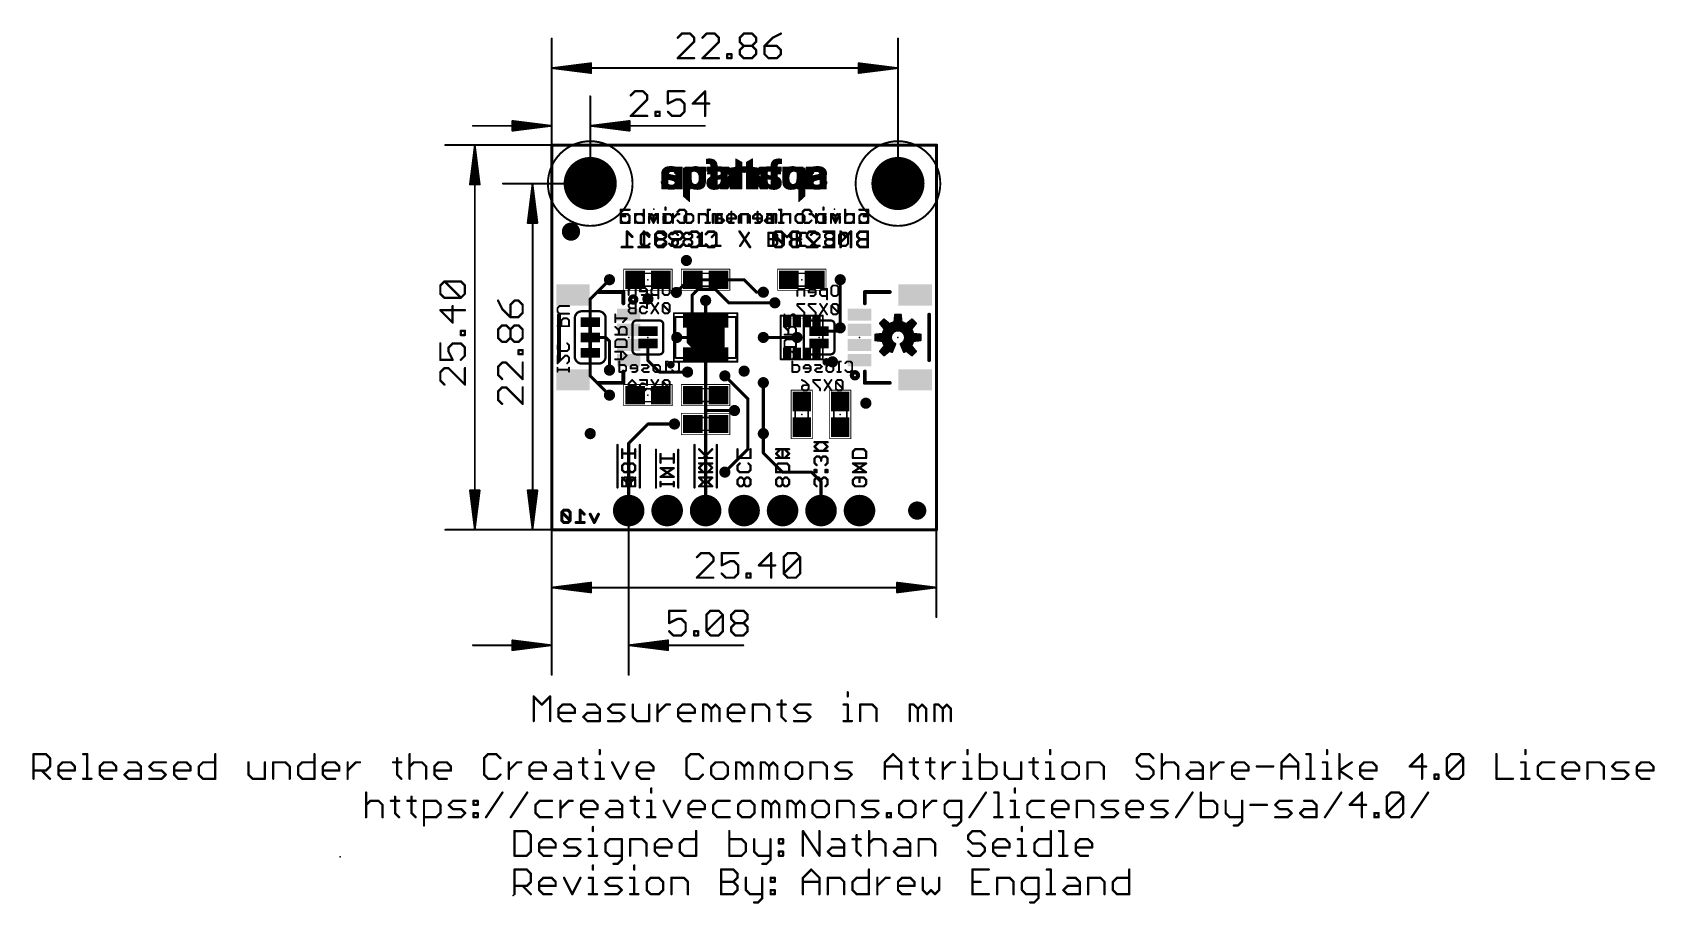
# Model space of a CAD drawing. Extents: x -34 to 73, y -25 to 33.
import ezdxf

# ---------------------------------------------------------------- set-up
doc = ezdxf.new("R2010")
doc.units = 0
for name, color, linetype in [('16', 132, 'CONTINUOUS'), ('17', 110, 'CONTINUOUS'), ('18', 110, 'CONTINUOUS'), ('20', 53, 'CONTINUOUS'), ('21', 41, 'CONTINUOUS'), ('22', 40, 'CONTINUOUS'), ('23', 53, 'CONTINUOUS'), ('24', 53, 'CONTINUOUS'), ('29', 253, 'CONTINUOUS'), ('31', 253, 'CONTINUOUS'), ('39', 12, 'CONTINUOUS'), ('47', 253, 'CONTINUOUS'), ('51', 53, 'CONTINUOUS')]:
    doc.layers.add(name, color=color, linetype=linetype)

# ---------------------------------------------------------------- blocks, each defined once
blk = doc.blocks.new('RECT')
blk.add_solid([(-0.5, -0.5), (0.5, -0.5), (-0.5, 0.5), (0.5, 0.5)])
blk = doc.blocks.new('PIE')
at = {"const_width": 0.5}
blk.add_lwpolyline([(0, -0.25, 1), (0, 0.25, 1), (0, -0.25)], format="xyb", dxfattribs=at)
blk = doc.blocks.new('ROUNDP')
at = {"const_width": 0.5}
blk.add_lwpolyline([(0, -0.25, 1), (0, 0.25, 1), (0, -0.25)], format="xyb", dxfattribs=at)
blk = doc.blocks.new('ROUNDV')
at = {"const_width": 0.5}
blk.add_lwpolyline([(0, -0.25, 1), (0, 0.25, 1), (0, -0.25)], format="xyb", dxfattribs=at)

msp = doc.modelspace()

# ---------------------------------------------------------------- linework, layer by layer
at = {"layer": '16'}
for points, const_width in [([(0, 25.4), (25.4, 25.4)], 0.2032), ([(0, 0), (0, 25.4)], 0.2032), ([(25.4, 25.4), (25.4, 0)], 0.2032), ([(2.54, 15.24), (3.81, 16.51)], 0.2032), ([(9.0678, 16.51), (8.2296, 15.6718)], 0.2032), ([(12.7, 16.51), (9.0678, 16.51)], 0.2032), ([(13.5255, 15.6845), (12.7, 16.51)], 0.2032), ([(19.05, 16.51), (19.05, 13.335)], 0.2032), ([(2.54, 15.24), (2.54, 13.716)], 0.2032), ([(9.652, 15.875), (9.271, 15.494)], 0.2032), ([(9.271, 15.494), (9.271, 12.954)], 0.2032), ([(10.795, 15.875), (9.652, 15.875)], 0.2032), ([(10.16, 7.874), (10.16, 15.1384)], 0.2032), ([(10.795, 15.875), (11.684, 14.986)], 0.2032), ([(11.684, 14.986), (14.732, 14.986)], 0.2032), ([(13.97, 15.6845), (13.5255, 15.6845)], 0.2032), ([(2.54, 12.7), (2.54, 13.716)], 0.254), ([(2.54, 12.7), (2.54, 13.716)], 0.254), ([(9.271, 12.954), (9.017, 12.7)], 0.2032), ([(17.6593, 13.1128), (17.653, 13.1064)], 0.2032), ([(18.8278, 13.1128), (17.6593, 13.1128)], 0.2032), ([(19.05, 13.335), (18.8278, 13.1128)], 0.2032), ([(2.54, 12.7), (2.54, 11.684)], 0.254), ([(2.54, 12.7), (2.54, 11.684)], 0.254), ([(2.54, 12.7), (2.54, 11.684)], 0.254), ([(3.556, 12.7), (2.54, 12.7)], 0.2032), ([(2.54, 11.684), (2.54, 10.16)], 0.2032), ([(3.81, 12.446), (3.556, 12.7)], 0.2032), ([(3.81, 10.541), (3.81, 12.446)], 0.2032), ([(6.35, 12.2936), (6.35, 11.176)], 0.2032), ([(9.017, 12.7), (8.255, 12.7)], 0.2032), ([(13.97, 12.7), (16.1925, 12.7)], 0.2032), ([(6.35, 11.176), (7.112, 10.414)], 0.2032), ([(2.54, 10.16), (3.81, 8.89)], 0.2032), ([(7.112, 10.414), (8.9662, 10.414)], 0.2032), ([(12.954, 8.636), (11.43, 10.16)], 0.2032), ([(13.97, 6.35), (13.97, 9.7155)], 0.2032), ([(12.954, 5.334), (12.954, 8.636)], 0.2032), ([(10.16, 1.27), (10.16, 7.874)], 0.2032), ([(12.065, 7.874), (10.16, 7.874)], 0.2032), ([(6.35, 6.985), (5.08, 5.715)], 0.2032), ([(8.1026, 6.985), (6.35, 6.985)], 0.2032), ([(13.97, 5.08), (13.97, 6.35)], 0.2032), ([(5.08, 5.715), (5.08, 1.27)], 0.2032), ([(11.43, 3.81), (12.954, 5.334)], 0.2032), ([(15.24, 3.81), (13.97, 5.08)], 0.2032), ([(17.145, 3.81), (15.24, 3.81)], 0.2032), ([(17.145, 3.81), (17.78, 3.175)], 0.2032), ([(17.78, 3.175), (17.78, 1.27)], 0.2032), ([(0.8019, 1.2961), (0.6663, 1.1605)], 0.2032), ([(0.6663, 1.1605), (0.6663, 0.6182)], 0.2032), ([(1.2086, 0.6182), (0.6663, 1.1605)], 0.2032), ([(1.0731, 1.2961), (0.8019, 1.2961)], 0.2032), ([(1.2086, 1.1605), (1.0731, 1.2961)], 0.2032), ([(1.2086, 0.6182), (1.2086, 1.1605)], 0.2032), ([(2.1442, 1.0249), (1.873, 1.2961)], 0.2032), ([(1.873, 1.2961), (1.873, 0.4826)], 0.2032), ([(2.8085, 0.4826), (2.5373, 1.0249)], 0.2032), ([(3.0797, 1.0249), (2.8085, 0.4826)], 0.2032), ([(25.4, 0), (0, 0)], 0.2032), ([(0.6663, 0.6182), (0.8019, 0.4826)], 0.2032), ([(0.8019, 0.4826), (1.0731, 0.4826)], 0.2032), ([(1.0731, 0.4826), (1.2086, 0.6182)], 0.2032), ([(2.1442, 0.4826), (1.6018, 0.4826)], 0.2032)]:
    msp.add_lwpolyline(points, dxfattribs=dict(at, const_width=const_width))
for points, const_width in [([(0, 25.4508, 1), (0, 25.3492)], 0.1016), ([(0.0508, 25.4, 1), (-0.0508, 25.4)], 0.1016), ([(25.4508, 25.4, 1), (25.3492, 25.4)], 0.1016), ([(25.4, 25.3492, 1), (25.4, 25.4508)], 0.1016), ([(3.8459, 16.4741, 1), (3.7741, 16.5459)], 0.1016), ([(9.0678, 16.5608, 1), (9.0678, 16.4592)], 0.1016), ([(9.1037, 16.4741, 1), (9.0319, 16.5459)], 0.1016), ([(12.7359, 16.5459, 1), (12.6641, 16.4741)], 0.1016), ([(12.7, 16.4592, 1), (12.7, 16.5608)], 0.1016), ([(19.1008, 16.51, 1), (18.9992, 16.51)], 0.1016), ([(2.5908, 15.24, 1), (2.4892, 15.24)], 0.1016), ([(2.5041, 15.2759, 1), (2.5759, 15.2041)], 0.1016), ([(8.1937, 15.7077, 1), (8.2655, 15.6359)], 0.1016), ([(9.3218, 15.494, 1), (9.2202, 15.494)], 0.1016), ([(9.2351, 15.5299, 1), (9.3069, 15.4581)], 0.1016), ([(9.652, 15.9258, 1), (9.652, 15.8242)], 0.1016), ([(9.6879, 15.8391, 1), (9.6161, 15.9109)], 0.1016), ([(10.2108, 15.1384, 1), (10.1092, 15.1384)], 0.1016), ([(10.8309, 15.9109, 1), (10.7591, 15.8391)], 0.1016), ([(10.795, 15.8242, 1), (10.795, 15.9258)], 0.1016), ([(11.684, 15.0368, 1), (11.684, 14.9352)], 0.1016), ([(11.6481, 14.9501, 1), (11.7199, 15.0219)], 0.1016), ([(13.5255, 15.7353, 1), (13.5255, 15.6337)], 0.1016), ([(13.4896, 15.6486, 1), (13.5614, 15.7204)], 0.1016), ([(13.97, 15.6337, 1), (13.97, 15.7353)], 0.1016), ([(14.732, 14.9352, 1), (14.732, 15.0368)], 0.1016), ([(2.6035, 13.716, 1), (2.4765, 13.716)], 0.127), ([(2.6035, 13.716, 1), (2.4765, 13.716)], 0.127), ([(2.4892, 13.716, 1), (2.5908, 13.716)], 0.1016), ([(9.2202, 12.954, 1), (9.3218, 12.954)], 0.1016), ([(9.3069, 12.9181, 1), (9.2351, 12.9899)], 0.1016), ([(17.6171, 13.1423, 1), (17.6889, 13.0705)], 0.1016), ([(17.6593, 13.1636, 1), (17.6593, 13.0619)], 0.1016), ([(17.6953, 13.0768, 1), (17.6234, 13.1487)], 0.1016), ([(18.7918, 13.1487, 1), (18.8637, 13.0768)], 0.1016), ([(18.8278, 13.0619, 1), (18.8278, 13.1636)], 0.1016), ([(18.9992, 13.335, 1), (19.1008, 13.335)], 0.1016), ([(19.0859, 13.2991, 1), (19.0141, 13.3709)], 0.1016), ([(2.6035, 12.7, 1), (2.4765, 12.7)], 0.127), ([(2.6035, 12.7, 1), (2.4765, 12.7)], 0.127), ([(2.6035, 12.7, 1), (2.4765, 12.7)], 0.127), ([(2.4765, 12.7, 1), (2.6035, 12.7)], 0.127), ([(2.4765, 12.7, 1), (2.6035, 12.7)], 0.127), ([(2.54, 12.7508, 1), (2.54, 12.6492)], 0.1016), ([(2.5908, 11.684, 1), (2.4892, 11.684)], 0.1016), ([(3.5919, 12.7359, 1), (3.5201, 12.6641)], 0.1016), ([(3.556, 12.6492, 1), (3.556, 12.7508)], 0.1016), ([(3.8608, 12.446, 1), (3.7592, 12.446)], 0.1016), ([(3.7741, 12.4101, 1), (3.8459, 12.4819)], 0.1016), ([(6.4008, 12.2936, 1), (6.2992, 12.2936)], 0.1016), ([(8.255, 12.7508, 1), (8.255, 12.6492)], 0.1016), ([(8.9811, 12.7359, 1), (9.0529, 12.6641)], 0.1016), ([(9.017, 12.6492, 1), (9.017, 12.7508)], 0.1016), ([(13.97, 12.7508, 1), (13.97, 12.6492)], 0.1016), ([(16.1925, 12.6492, 1), (16.1925, 12.7508)], 0.1016), ([(2.4765, 11.684, 1), (2.6035, 11.684)], 0.127), ([(2.4765, 11.684, 1), (2.6035, 11.684)], 0.127), ([(2.4765, 11.684, 1), (2.6035, 11.684)], 0.127), ([(6.3859, 11.2119, 1), (6.3141, 11.1401)], 0.1016), ([(6.2992, 11.176, 1), (6.4008, 11.176)], 0.1016), ([(2.5759, 10.1959, 1), (2.5041, 10.1241)], 0.1016), ([(2.4892, 10.16, 1), (2.5908, 10.16)], 0.1016), ([(3.7592, 10.541, 1), (3.8608, 10.541)], 0.1016), ([(7.112, 10.4648, 1), (7.112, 10.3632)], 0.1016), ([(7.0761, 10.3781, 1), (7.1479, 10.4499)], 0.1016), ([(8.9662, 10.3632, 1), (8.9662, 10.4648)], 0.1016), ([(11.4659, 10.1959, 1), (11.3941, 10.1241)], 0.1016), ([(14.0208, 9.7155, 1), (13.9192, 9.7155)], 0.1016), ([(3.7741, 8.8541, 1), (3.8459, 8.9259)], 0.1016), ([(13.0048, 8.636, 1), (12.9032, 8.636)], 0.1016), ([(12.9181, 8.6001, 1), (12.9899, 8.6719)], 0.1016), ([(10.2108, 7.874, 1), (10.1092, 7.874)], 0.1016), ([(10.16, 7.9248, 1), (10.16, 7.8232)], 0.1016), ([(10.1092, 7.874, 1), (10.2108, 7.874)], 0.1016), ([(12.065, 7.8232, 1), (12.065, 7.9248)], 0.1016), ([(6.35, 7.0358, 1), (6.35, 6.9342)], 0.1016), ([(6.3859, 6.9491, 1), (6.3141, 7.0209)], 0.1016), ([(8.1026, 6.9342, 1), (8.1026, 7.0358)], 0.1016), ([(14.0208, 6.35, 1), (13.9192, 6.35)], 0.1016), ([(5.1308, 5.715, 1), (5.0292, 5.715)], 0.1016), ([(5.0441, 5.7509, 1), (5.1159, 5.6791)], 0.1016), ([(12.9032, 5.334, 1), (13.0048, 5.334)], 0.1016), ([(12.9899, 5.2981, 1), (12.9181, 5.3699)], 0.1016), ([(13.9192, 6.35, 1), (14.0208, 6.35)], 0.1016), ([(14.0059, 5.1159, 1), (13.9341, 5.0441)], 0.1016), ([(13.9192, 5.08, 1), (14.0208, 5.08)], 0.1016), ([(11.3941, 3.8459, 1), (11.4659, 3.7741)], 0.1016), ([(15.24, 3.8608, 1), (15.24, 3.7592)], 0.1016), ([(15.2041, 3.7741, 1), (15.2759, 3.8459)], 0.1016), ([(17.1809, 3.8459, 1), (17.1091, 3.7741)], 0.1016), ([(17.145, 3.7592, 1), (17.145, 3.8608)], 0.1016), ([(17.8308, 3.175, 1), (17.7292, 3.175)], 0.1016), ([(17.7441, 3.1391, 1), (17.8159, 3.2109)], 0.1016), ([(0.7171, 1.1605, 1), (0.6155, 1.1605)], 0.1016), ([(0.7022, 1.1964, 1), (0.6304, 1.1246)], 0.1016), ([(0.6304, 1.1964, 1), (0.7022, 1.1246)], 0.1016), ([(0.8019, 1.3469, 1), (0.8019, 1.2453)], 0.1016), ([(0.8378, 1.2602, 1), (0.766, 1.332)], 0.1016), ([(1.109, 1.332, 1), (1.0371, 1.2602)], 0.1016), ([(1.0731, 1.2453, 1), (1.0731, 1.3469)], 0.1016), ([(1.2594, 1.1605, 1), (1.1578, 1.1605)], 0.1016), ([(1.1727, 1.1246, 1), (1.2446, 1.1964)], 0.1016), ([(1.9089, 1.332, 1), (1.8371, 1.2602)], 0.1016), ([(1.9238, 1.2961, 1), (1.8222, 1.2961)], 0.1016), ([(2.1082, 0.989, 1), (2.1801, 1.0608)], 0.1016), ([(2.5828, 1.0476, 1), (2.4919, 1.0022)], 0.1016), ([(3.1251, 1.0022, 1), (3.0342, 1.0476)], 0.1016), ([(5.0292, 1.27, 1), (5.1308, 1.27)], 0.1016), ([(10.1092, 1.27, 1), (10.2108, 1.27)], 0.1016), ([(17.7292, 1.27, 1), (17.8308, 1.27)], 0.1016), ([(0, 0.0508, 1), (0, -0.0508)], 0.1016), ([(-0.0508, 0, 1), (0.0508, 0)], 0.1016), ([(0.7022, 0.6541, 1), (0.6304, 0.5823)], 0.1016), ([(0.6155, 0.6182, 1), (0.7171, 0.6182)], 0.1016), ([(0.8019, 0.5334, 1), (0.8019, 0.4318)], 0.1016), ([(0.766, 0.4467, 1), (0.8378, 0.5185)], 0.1016), ([(1.0371, 0.5185, 1), (1.109, 0.4467)], 0.1016), ([(1.0731, 0.4318, 1), (1.0731, 0.5334)], 0.1016), ([(1.1578, 0.6182, 1), (1.2594, 0.6182)], 0.1016), ([(1.2446, 0.5823, 1), (1.1727, 0.6541)], 0.1016), ([(1.1727, 0.5823, 1), (1.2446, 0.6541)], 0.1016), ([(1.6018, 0.5334, 1), (1.6018, 0.4318)], 0.1016), ([(1.8222, 0.4826, 1), (1.9238, 0.4826)], 0.1016), ([(2.1442, 0.4318, 1), (2.1442, 0.5334)], 0.1016), ([(2.7631, 0.5053, 1), (2.854, 0.4599)], 0.1016), ([(2.7631, 0.4599, 1), (2.854, 0.5053)], 0.1016), ([(25.3492, 0, 1), (25.4508, 0)], 0.1016), ([(25.4, -0.0508, 1), (25.4, 0.0508)], 0.1016)]:
    msp.add_lwpolyline(points, format="xyb", dxfattribs=dict(at, const_width=const_width))
at = {"layer": '20', "const_width": 0.2032}
for points in [[(0, 0), (0, 25.4)], [(0, 25.4), (25.4, 25.4)], [(25.4, 25.4), (25.4, 0)], [(25.4, 0), (0, 0)]]:
    msp.add_lwpolyline(points, dxfattribs=at)
at = {"layer": '20', "const_width": 0.1016}
for points in [[(0.0508, 25.4, 1), (-0.0508, 25.4)], [(0, 25.4508, 1), (0, 25.3492)], [(25.4508, 25.4, 1), (25.3492, 25.4)], [(25.4, 25.3492, 1), (25.4, 25.4508)], [(0, 0.0508, 1), (0, -0.0508)], [(-0.0508, 0, 1), (0.0508, 0)], [(25.3492, 0, 1), (25.4508, 0)], [(25.4, -0.0508, 1), (25.4, 0.0508)]]:
    msp.add_lwpolyline(points, format="xyb", dxfattribs=at)
at = {"layer": '20'}
for centre in [(2.54, 22.86), (22.86, 22.86)]:
    msp.add_circle(centre, 1.651, dxfattribs=at)
at = {"layer": '21'}
for points, const_width in [([(7.261, 23.5173), (7.281, 23.6472)], 0.0762), ([(7.2654, 23.5458), (7.6593, 23.5458)], 0.0762), ([(7.2771, 23.622), (7.6597, 23.622)], 0.0762), ([(7.281, 23.6472), (7.321, 23.7473)], 0.0762), ([(7.3014, 23.6982), (7.7339, 23.6982)], 0.0762), ([(7.321, 23.7473), (7.381, 23.8173)], 0.0762), ([(7.3443, 23.7744), (8.4085, 23.7744)], 0.0762), ([(7.381, 23.8173), (7.461, 23.8773)], 0.0762), ([(7.4255, 23.8506), (8.3265, 23.8506)], 0.0762), ([(7.461, 23.8773), (7.551, 23.9273)], 0.0762), ([(7.5502, 23.9268), (8.2018, 23.9268)], 0.0762), ([(7.551, 23.9273), (7.651, 23.9573)], 0.0762), ([(7.651, 23.9573), (7.761, 23.9672)], 0.0762), ([(7.661, 23.6273), (7.651, 23.5873)], 0.0762), ([(7.651, 23.5873), (7.661, 23.5373)], 0.0762), ([(7.671, 23.6573), (7.661, 23.6273)], 0.0762), ([(7.661, 23.5373), (7.691, 23.4973)], 0.0762), ([(7.701, 23.6773), (7.671, 23.6573)], 0.0762), ([(7.731, 23.6973), (7.701, 23.6773)], 0.0762), ([(7.761, 23.7073), (7.731, 23.6973)], 0.0762), ([(7.761, 23.9672), (7.881, 23.9773)], 0.0762), ([(7.801, 23.7073), (7.761, 23.7073)], 0.0762), ([(7.831, 23.7172), (7.801, 23.7073)], 0.0762), ([(7.921, 23.7172), (7.831, 23.7172)], 0.0762), ([(7.881, 23.9773), (7.991, 23.9672)], 0.0762), ([(7.971, 23.7073), (7.921, 23.7172)], 0.0762), ([(8.011, 23.6973), (7.971, 23.7073)], 0.0762), ([(7.991, 23.9672), (8.101, 23.9573)], 0.0762), ([(8.0072, 23.6982), (8.4566, 23.6982)], 0.0762), ([(8.051, 23.6773), (8.011, 23.6973)], 0.0762), ([(8.081, 23.6472), (8.051, 23.6773)], 0.0762), ([(8.111, 23.6173), (8.081, 23.6472)], 0.0762), ([(8.101, 23.9573), (8.201, 23.9273)], 0.0762), ([(8.1063, 23.622), (8.4838, 23.622)], 0.0762), ([(8.121, 23.5772), (8.111, 23.6173)], 0.0762), ([(8.131, 23.5273), (8.121, 23.5772)], 0.0762), ([(8.1273, 23.5458), (8.4976, 23.5458)], 0.0762), ([(8.501, 23.5273), (8.131, 23.5273)], 0.0762), ([(8.201, 23.9273), (8.291, 23.8773)], 0.0762), ([(8.291, 23.8773), (8.371, 23.8173)], 0.0762), ([(8.371, 23.8173), (8.441, 23.7372)], 0.0762), ([(8.441, 23.7372), (8.481, 23.6373)], 0.0762), ([(8.481, 23.6373), (8.501, 23.5273)], 0.0762), ([(8.701, 23.8673), (8.751, 23.8773)], 0.0762), ([(8.701, 22.0273), (8.701, 23.8673)], 0.0762), ([(8.701, 23.8506), (9.071, 23.8506)], 0.0762), ([(8.701, 23.7744), (9.071, 23.7744)], 0.0762), ([(8.701, 23.6982), (10.0096, 23.6982)], 0.0762), ([(8.701, 23.622), (9.2281, 23.622)], 0.0762), ([(8.701, 23.5458), (9.1481, 23.5458)], 0.0762), ([(8.751, 23.8773), (8.791, 23.8873)], 0.0762), ([(8.791, 23.8873), (8.841, 23.8972)], 0.0762), ([(8.841, 23.8972), (8.881, 23.8972)], 0.0762), ([(8.881, 23.8972), (8.931, 23.9073)], 0.0762), ([(8.931, 23.9073), (8.981, 23.9173)], 0.0762), ([(8.981, 23.9173), (9.021, 23.9273)], 0.0762), ([(9.0192, 23.9268), (9.071, 23.9268)], 0.0762), ([(9.021, 23.9273), (9.071, 23.9373)], 0.0762), ([(9.071, 23.9373), (9.071, 23.7573)], 0.0762), ([(9.071, 23.7573), (9.111, 23.8072)], 0.0762), ([(9.0847, 23.7744), (9.9539, 23.7744)], 0.0762), ([(9.111, 23.8072), (9.151, 23.8573)], 0.0762), ([(9.141, 23.5373), (9.111, 23.4672)], 0.0762), ([(9.191, 23.5973), (9.141, 23.5373)], 0.0762), ([(9.1457, 23.8506), (9.87, 23.8506)], 0.0762), ([(9.151, 23.8573), (9.201, 23.8873)], 0.0762), ([(9.251, 23.6373), (9.191, 23.5973)], 0.0762), ([(9.201, 23.8873), (9.251, 23.9173)], 0.0762), ([(9.251, 23.9173), (9.311, 23.9473)], 0.0762), ([(9.321, 23.6673), (9.251, 23.6373)], 0.0762), ([(9.2701, 23.9268), (9.7302, 23.9268)], 0.0762), ([(9.311, 23.9473), (9.371, 23.9573)], 0.0762), ([(9.411, 23.6773), (9.321, 23.6673)], 0.0762), ([(9.371, 23.9573), (9.431, 23.9672)], 0.0762), ([(9.491, 23.6673), (9.411, 23.6773)], 0.0762), ([(9.431, 23.9672), (9.491, 23.9773)], 0.0762), ([(9.491, 23.9773), (9.651, 23.9573)], 0.0762), ([(9.561, 23.6373), (9.491, 23.6673)], 0.0762), ([(9.621, 23.5973), (9.561, 23.6373)], 0.0762), ([(9.5839, 23.622), (10.053, 23.622)], 0.0762), ([(9.671, 23.5373), (9.621, 23.5973)], 0.0762), ([(9.651, 23.9573), (9.781, 23.9073)], 0.0762), ([(9.6639, 23.5458), (10.0823, 23.5458)], 0.0762), ([(9.701, 23.4672), (9.671, 23.5373)], 0.0762), ([(9.781, 23.9073), (9.891, 23.8373)], 0.0762), ([(9.891, 23.8373), (9.981, 23.7473)], 0.0762), ([(9.981, 23.7473), (10.051, 23.6273)], 0.0762), ([(10.051, 23.6273), (10.101, 23.4973)], 0.0762), ([(10.291, 23.4973), (10.301, 23.5673)], 0.0762), ([(10.2979, 23.5458), (10.6903, 23.5458)], 0.0762), ([(10.301, 23.5673), (10.311, 23.6173)], 0.0762), ([(10.311, 23.6173), (10.331, 23.6773)], 0.0762), ([(10.3126, 23.622), (10.7157, 23.622)], 0.0762), ([(10.331, 23.6773), (10.361, 23.7273)], 0.0762), ([(10.3436, 23.6982), (10.8338, 23.6982)], 0.0762), ([(10.361, 23.7273), (10.391, 23.7673)], 0.0762), ([(10.391, 23.7673), (10.431, 23.8072)], 0.0762), ([(10.3982, 23.7744), (11.5221, 23.7744)], 0.0762), ([(10.431, 23.8072), (10.471, 23.8373)], 0.0762), ([(10.471, 23.8373), (10.511, 23.8673)], 0.0762), ([(10.4888, 23.8506), (11.4465, 23.8506)], 0.0762), ([(10.511, 23.8673), (10.561, 23.8972)], 0.0762), ([(10.561, 23.8972), (10.611, 23.9173)], 0.0762), ([(10.611, 23.9173), (10.661, 23.9373)], 0.0762), ([(10.6349, 23.9268), (11.2828, 23.9268)], 0.0762), ([(10.661, 23.9373), (10.721, 23.9473)], 0.0762), ([(10.691, 23.5473), (10.681, 23.5273)], 0.0762), ([(10.681, 23.5273), (10.681, 23.4973)], 0.0762), ([(10.701, 23.5973), (10.691, 23.5772)], 0.0762), ([(10.691, 23.5772), (10.691, 23.5473)], 0.0762), ([(10.711, 23.6173), (10.701, 23.5973)], 0.0762), ([(10.731, 23.6373), (10.711, 23.6173)], 0.0762), ([(10.721, 23.9473), (10.781, 23.9573)], 0.0762), ([(10.741, 23.6472), (10.731, 23.6373)], 0.0762), ([(10.761, 23.6673), (10.741, 23.6472)], 0.0762), ([(10.771, 23.6773), (10.761, 23.6673)], 0.0762), ([(10.791, 23.6873), (10.771, 23.6773)], 0.0762), ([(10.781, 23.9573), (10.841, 23.9672)], 0.0762), ([(10.811, 23.6973), (10.791, 23.6873)], 0.0762), ([(10.831, 23.6973), (10.811, 23.6973)], 0.0762), ([(10.861, 23.7073), (10.831, 23.6973)], 0.0762), ([(10.841, 23.9672), (11.061, 23.9672)], 0.0762), ([(10.911, 23.7073), (10.861, 23.7073)], 0.0762), ([(10.941, 23.7172), (10.911, 23.7073)], 0.0762), ([(10.961, 23.7073), (10.941, 23.7172)], 0.0762), ([(11.031, 23.7073), (10.961, 23.7073)], 0.0762), ([(11.051, 23.6973), (11.031, 23.7073)], 0.0762), ([(11.0491, 23.6982), (11.5555, 23.6982)], 0.0762), ([(11.071, 23.6973), (11.051, 23.6973)], 0.0762), ([(11.061, 23.9672), (11.121, 23.9573)], 0.0762), ([(11.091, 23.6873), (11.071, 23.6973)], 0.0762), ([(11.111, 23.6773), (11.091, 23.6873)], 0.0762), ([(11.131, 23.6673), (11.111, 23.6773)], 0.0762), ([(11.121, 23.9573), (11.171, 23.9573)], 0.0762), ([(11.141, 23.6573), (11.131, 23.6673)], 0.0762), ([(11.161, 23.6373), (11.141, 23.6573)], 0.0762), ([(11.171, 23.6173), (11.161, 23.6373)], 0.0762), ([(11.1686, 23.622), (11.5719, 23.622)], 0.0762), ([(11.171, 23.9573), (11.221, 23.9473)], 0.0762), ([(11.181, 23.5973), (11.171, 23.6173)], 0.0762), ([(11.181, 23.5772), (11.181, 23.5973)], 0.0762), ([(11.191, 23.5473), (11.181, 23.5772)], 0.0762), ([(11.191, 23.5173), (11.191, 23.5473)], 0.0762), ([(11.191, 23.5458), (11.581, 23.5458)], 0.0762), ([(11.221, 23.9473), (11.281, 23.9273)], 0.0762), ([(11.281, 23.9273), (11.321, 23.9173)], 0.0762), ([(11.321, 23.9173), (11.371, 23.8972)], 0.0762), ([(11.371, 23.8972), (11.411, 23.8773)], 0.0762), ([(11.411, 23.8773), (11.451, 23.8473)], 0.0762), ([(11.451, 23.8473), (11.491, 23.8072)], 0.0762), ([(11.491, 23.8072), (11.521, 23.7773)], 0.0762), ([(11.521, 23.7773), (11.541, 23.7273)], 0.0762), ([(11.541, 23.7273), (11.561, 23.6873)], 0.0762), ([(11.561, 23.6873), (11.571, 23.6273)], 0.0762), ([(11.571, 23.6273), (11.581, 23.5673)], 0.0762), ([(11.581, 23.5673), (11.581, 22.6673)], 0.0762), ([(11.791, 23.8673), (11.841, 23.8773)], 0.0762), ([(11.791, 23.6973), (11.791, 23.8673)], 0.0762), ([(11.791, 23.8506), (12.161, 23.8506)], 0.0762), ([(11.791, 23.7744), (12.161, 23.7744)], 0.0762), ([(11.791, 23.6982), (12.161, 23.6982)], 0.0762), ([(11.791, 22.5173), (11.791, 23.6973)], 0.0762), ([(11.791, 23.622), (12.701, 23.622)], 0.0762), ([(11.791, 23.5458), (12.3338, 23.5458)], 0.0762), ([(11.841, 23.8773), (11.891, 23.8873)], 0.0762), ([(11.891, 23.8873), (11.931, 23.8972)], 0.0762), ([(11.931, 23.8972), (11.981, 23.8972)], 0.0762), ([(11.981, 23.8972), (12.031, 23.9073)], 0.0762), ([(12.031, 23.9073), (12.071, 23.9173)], 0.0762), ([(12.071, 23.9173), (12.121, 23.9273)], 0.0762), ([(12.1188, 23.9268), (12.161, 23.9268)], 0.0762), ([(12.121, 23.9273), (12.161, 23.9373)], 0.0762), ([(12.161, 23.9373), (12.161, 23.6673)], 0.0762), ([(12.161, 23.6673), (12.171, 23.6673)], 0.0762), ([(12.171, 23.6673), (12.201, 23.7372)], 0.0762), ([(12.1843, 23.6982), (12.701, 23.6982)], 0.0762), ([(12.201, 23.7372), (12.241, 23.7973)], 0.0762), ([(12.2258, 23.7744), (12.701, 23.7744)], 0.0762), ([(12.241, 23.7973), (12.291, 23.8473)], 0.0762), ([(12.321, 23.5373), (12.261, 23.4773)], 0.0762), ([(12.291, 23.8473), (12.351, 23.8873)], 0.0762), ([(12.296, 23.8506), (12.701, 23.8506)], 0.0762), ([(12.381, 23.5772), (12.321, 23.5373)], 0.0762), ([(12.351, 23.8873), (12.411, 23.9273)], 0.0762), ([(12.461, 23.5973), (12.381, 23.5772)], 0.0762), ([(12.4103, 23.9268), (12.701, 23.9268)], 0.0762), ([(12.411, 23.9273), (12.481, 23.9473)], 0.0762), ([(12.561, 23.6073), (12.461, 23.5973)], 0.0762), ([(12.481, 23.9473), (12.551, 23.9672)], 0.0762), ([(12.551, 23.9672), (12.691, 23.9672)], 0.0762), ([(12.671, 23.6073), (12.561, 23.6073)], 0.0762), ([(12.691, 23.5973), (12.671, 23.6073)], 0.0762), ([(12.691, 23.9672), (12.701, 23.9573)], 0.0762), ([(12.701, 23.5973), (12.691, 23.5973)], 0.0762), ([(12.701, 23.9573), (12.701, 23.5973)], 0.0762), ([(12.861, 24.2573), (13.241, 24.4773)], 0.0762), ([(12.861, 22.5173), (12.861, 24.2573)], 0.0762), ([(12.861, 24.2316), (13.241, 24.2316)], 0.0762), ([(12.861, 24.1554), (13.241, 24.1554)], 0.0762), ([(12.861, 24.0792), (13.241, 24.0792)], 0.0762), ([(12.861, 24.003), (13.241, 24.003)], 0.0762), ([(12.861, 23.9268), (13.241, 23.9268)], 0.0762), ([(12.861, 23.8506), (13.241, 23.8506)], 0.0762), ([(12.861, 23.7744), (13.241, 23.7744)], 0.0762), ([(12.861, 23.6982), (13.241, 23.6982)], 0.0762), ([(12.861, 23.622), (13.241, 23.622)], 0.0762), ([(12.861, 23.5458), (13.241, 23.5458)], 0.0762), ([(12.9483, 24.3078), (13.241, 24.3078)], 0.0762), ([(13.0799, 24.384), (13.241, 24.384)], 0.0762), ([(13.2116, 24.4602), (13.241, 24.4602)], 0.0762), ([(13.241, 24.4773), (13.241, 23.4273)], 0.0762), ([(13.241, 23.4273), (13.731, 23.9373)], 0.0762), ([(13.3549, 23.5458), (13.792, 23.5458)], 0.0762), ([(13.4281, 23.622), (13.8697, 23.622)], 0.0762), ([(13.5013, 23.6982), (13.9474, 23.6982)], 0.0762), ([(13.5745, 23.7744), (14.025, 23.7744)], 0.0762), ([(13.6477, 23.8506), (14.1027, 23.8506)], 0.0762), ([(14.191, 23.9373), (13.661, 23.4173)], 0.0762), ([(13.721, 23.9268), (14.1804, 23.9268)], 0.0762), ([(13.731, 23.9373), (14.191, 23.9373)], 0.0762), ([(14.111, 23.6773), (14.141, 23.7073)], 0.0762), ([(14.491, 23.6773), (14.111, 23.6773)], 0.0762), ([(14.1319, 23.6982), (15.151, 23.6982)], 0.0762), ([(14.141, 23.7073), (14.171, 23.7372)], 0.0762), ([(14.171, 23.7372), (14.211, 23.7673)], 0.0762), ([(14.211, 23.7673), (14.241, 23.8072)], 0.0762), ([(14.2164, 23.7744), (15.151, 23.7744)], 0.0762), ([(14.241, 23.8072), (14.271, 23.8373)], 0.0762), ([(14.271, 23.8373), (14.301, 23.8673)], 0.0762), ([(14.2843, 23.8506), (15.151, 23.8506)], 0.0762), ([(14.301, 23.8673), (14.341, 23.8972)], 0.0762), ([(14.341, 23.8972), (14.371, 23.9373)], 0.0762), ([(14.3632, 23.9268), (15.151, 23.9268)], 0.0762), ([(14.371, 23.9373), (14.491, 23.9373)], 0.0762), ([(14.491, 24.0473), (14.501, 24.1373)], 0.0762), ([(14.491, 23.9373), (14.491, 24.0473)], 0.0762), ([(14.491, 24.003), (14.881, 24.003)], 0.0762), ([(14.491, 23.5273), (14.491, 23.6773)], 0.0762), ([(14.491, 23.622), (14.881, 23.622)], 0.0762), ([(14.491, 23.5458), (14.881, 23.5458)], 0.0762), ([(14.491, 22.5173), (14.491, 23.5273)], 0.0762), ([(14.4946, 24.0792), (14.8865, 24.0792)], 0.0762), ([(14.501, 24.1373), (14.521, 24.2172)], 0.0762), ([(14.5055, 24.1554), (14.9273, 24.1554)], 0.0762), ([(14.521, 24.2172), (14.561, 24.2873)], 0.0762), ([(14.5292, 24.2316), (15.171, 24.2316)], 0.0762), ([(14.561, 24.2873), (14.611, 24.3473)], 0.0762), ([(14.5781, 24.3078), (15.171, 24.3078)], 0.0762), ([(14.611, 24.3473), (14.671, 24.4073)], 0.0762), ([(14.6478, 24.384), (15.171, 24.384)], 0.0762), ([(14.671, 24.4073), (14.751, 24.4373)], 0.0762), ([(14.751, 24.4373), (14.851, 24.4672)], 0.0762), ([(14.8275, 24.4602), (15.171, 24.4602)], 0.0762), ([(14.851, 24.4672), (14.961, 24.4773)], 0.0762), ([(14.891, 24.0973), (14.881, 24.0572)], 0.0762), ([(14.881, 24.0572), (14.881, 23.9373)], 0.0762), ([(14.881, 23.9373), (15.151, 23.9373)], 0.0762), ([(15.151, 23.6773), (14.881, 23.6773)], 0.0762), ([(14.881, 23.6773), (14.881, 22.5173)], 0.0762), ([(14.901, 24.1173), (14.891, 24.0973)], 0.0762), ([(14.911, 24.1472), (14.901, 24.1173)], 0.0762), ([(14.931, 24.1573), (14.911, 24.1472)], 0.0762), ([(14.961, 24.1673), (14.931, 24.1573)], 0.0762), ([(14.961, 24.4773), (15.041, 24.4773)], 0.0762), ([(14.991, 24.1773), (14.961, 24.1673)], 0.0762), ([(15.171, 24.1773), (14.991, 24.1773)], 0.0762), ([(15.041, 24.4773), (15.071, 24.4672)], 0.0762), ([(15.071, 24.4672), (15.171, 24.4672)], 0.0762), ([(15.151, 23.9373), (15.151, 23.6773)], 0.0762), ([(15.171, 24.4672), (15.171, 24.1773)], 0.0762), ([(15.261, 22.9373), (15.261, 23.9373)], 0.0762), ([(15.261, 23.9373), (15.651, 23.9373)], 0.0762), ([(15.261, 23.9268), (15.651, 23.9268)], 0.0762), ([(15.261, 23.8506), (15.651, 23.8506)], 0.0762), ([(15.261, 23.7744), (15.651, 23.7744)], 0.0762), ([(15.261, 23.6982), (15.651, 23.6982)], 0.0762), ([(15.261, 23.622), (15.651, 23.622)], 0.0762), ([(15.261, 23.5458), (15.651, 23.5458)], 0.0762), ([(15.651, 23.9373), (15.651, 23.0572)], 0.0762), ([(16.201, 23.1973), (16.201, 23.9373)], 0.0762), ([(16.201, 23.9373), (16.581, 23.9373)], 0.0762), ([(16.201, 23.9268), (16.581, 23.9268)], 0.0762), ([(16.201, 23.8506), (16.581, 23.8506)], 0.0762), ([(16.201, 23.7744), (16.581, 23.7744)], 0.0762), ([(16.201, 23.6982), (16.581, 23.6982)], 0.0762), ([(16.201, 23.622), (16.581, 23.622)], 0.0762), ([(16.201, 23.5458), (16.581, 23.5458)], 0.0762), ([(16.581, 23.9373), (16.581, 22.6973)], 0.0762), ([(16.791, 23.7573), (16.801, 23.9373)], 0.0762), ([(16.791, 22.5173), (16.791, 23.7573)], 0.0762), ([(16.791, 23.6982), (18.0726, 23.6982)], 0.0762), ([(16.791, 23.622), (17.2989, 23.622)], 0.0762), ([(16.791, 23.5458), (17.2381, 23.5458)], 0.0762), ([(16.7919, 23.7744), (17.161, 23.7744)], 0.0762), ([(16.7962, 23.8506), (17.161, 23.8506)], 0.0762), ([(16.8004, 23.9268), (17.161, 23.9268)], 0.0762), ([(16.801, 23.9373), (17.161, 23.9373)], 0.0762), ([(17.161, 23.9373), (17.161, 23.7372)], 0.0762), ([(17.161, 23.7372), (17.171, 23.7372)], 0.0762), ([(17.171, 23.7372), (17.211, 23.7973)], 0.0762), ([(17.1958, 23.7744), (18.0348, 23.7744)], 0.0762), ([(17.211, 23.7973), (17.251, 23.8473)], 0.0762), ([(17.251, 23.5673), (17.221, 23.5173)], 0.0762), ([(17.251, 23.8473), (17.311, 23.8873)], 0.0762), ([(17.291, 23.6173), (17.251, 23.5673)], 0.0762), ([(17.256, 23.8506), (17.9777, 23.8506)], 0.0762), ([(17.341, 23.6472), (17.291, 23.6173)], 0.0762), ([(17.311, 23.8873), (17.361, 23.9173)], 0.0762), ([(17.411, 23.6573), (17.341, 23.6472)], 0.0762), ([(17.361, 23.9173), (17.421, 23.9373)], 0.0762), ([(17.3896, 23.9268), (17.8618, 23.9268)], 0.0762), ([(17.481, 23.6673), (17.411, 23.6573)], 0.0762), ([(17.421, 23.9373), (17.481, 23.9573)], 0.0762), ([(17.481, 23.9573), (17.541, 23.9672)], 0.0762), ([(17.541, 23.6573), (17.481, 23.6673)], 0.0762), ([(17.541, 23.9672), (17.601, 23.9773)], 0.0762), ([(17.601, 23.6472), (17.541, 23.6573)], 0.0762), ([(17.601, 23.9773), (17.741, 23.9573)], 0.0762), ([(17.641, 23.6173), (17.601, 23.6472)], 0.0762), ([(17.6347, 23.622), (18.1015, 23.622)], 0.0762), ([(17.671, 23.5772), (17.641, 23.6173)], 0.0762), ([(17.701, 23.5273), (17.671, 23.5772)], 0.0762), ([(17.6899, 23.5458), (18.1084, 23.5458)], 0.0762), ([(17.721, 23.4672), (17.701, 23.5273)], 0.0762), ([(17.741, 23.9573), (17.861, 23.9273)], 0.0762), ([(17.861, 23.9273), (17.951, 23.8773)], 0.0762), ([(17.951, 23.8773), (18.011, 23.8173)], 0.0762), ([(18.011, 23.8173), (18.061, 23.7273)], 0.0762), ([(18.061, 23.7273), (18.101, 23.6273)], 0.0762), ([(18.101, 23.6273), (18.111, 23.5173)], 0.0762), ([(7.251, 22.8573), (7.231, 22.9773)], 0.0762), ([(7.231, 22.9773), (7.551, 22.9773)], 0.0762), ([(7.2378, 22.9362), (7.6078, 22.9362)], 0.0762), ([(7.2505, 22.86), (7.6379, 22.86)], 0.0762), ([(7.291, 22.7473), (7.251, 22.8573)], 0.0762), ([(7.271, 23.4373), (7.261, 23.5173)], 0.0762), ([(7.267, 23.4696), (7.7279, 23.4696)], 0.0762), ([(7.301, 23.3573), (7.271, 23.4373)], 0.0762), ([(7.2777, 22.7838), (7.7246, 22.7838)], 0.0762), ([(7.2874, 23.3934), (8.0264, 23.3934)], 0.0762), ([(7.361, 22.6573), (7.291, 22.7473)], 0.0762), ([(7.351, 23.3072), (7.301, 23.3573)], 0.0762), ([(7.3218, 22.7076), (8.4546, 22.7076)], 0.0762), ([(7.3411, 23.3172), (8.2844, 23.3172)], 0.0762), ([(7.401, 23.2573), (7.351, 23.3072)], 0.0762), ([(7.441, 22.5973), (7.361, 22.6573)], 0.0762), ([(7.3955, 22.6314), (8.3865, 22.6314)], 0.0762), ([(7.471, 23.2172), (7.401, 23.2573)], 0.0762), ([(7.4294, 23.241), (8.4205, 23.241)], 0.0762), ([(7.541, 22.5473), (7.441, 22.5973)], 0.0762), ([(7.551, 23.1873), (7.471, 23.2172)], 0.0762), ([(7.5251, 22.5552), (8.2569, 22.5552)], 0.0762), ([(7.651, 22.5073), (7.541, 22.5473)], 0.0762), ([(7.631, 23.1673), (7.551, 23.1873)], 0.0762), ([(7.551, 22.9773), (7.601, 22.9773)], 0.0762), ([(7.601, 22.9773), (7.611, 22.9173)], 0.0762), ([(7.611, 22.9173), (7.631, 22.8773)], 0.0762), ([(7.711, 23.1373), (7.631, 23.1673)], 0.0762), ([(7.631, 22.8773), (7.651, 22.8272)], 0.0762), ([(7.6375, 23.1648), (8.4893, 23.1648)], 0.0762), ([(7.651, 22.8272), (7.691, 22.7973)], 0.0762), ([(7.771, 22.4872), (7.651, 22.5073)], 0.0762), ([(7.691, 23.4973), (7.731, 23.4672)], 0.0762), ([(7.691, 22.7973), (7.741, 22.7773)], 0.0762), ([(7.811, 23.1173), (7.711, 23.1373)], 0.0762), ([(7.731, 23.4672), (7.791, 23.4473)], 0.0762), ([(7.741, 22.7773), (7.791, 22.7573)], 0.0762), ([(8.011, 22.4872), (7.771, 22.4872)], 0.0762), ([(7.791, 23.4473), (7.861, 23.4273)], 0.0762), ([(7.791, 22.7573), (7.841, 22.7473)], 0.0762), ([(7.901, 23.0973), (7.811, 23.1173)], 0.0762), ([(7.841, 22.7473), (7.901, 22.7372)], 0.0762), ([(7.861, 23.4273), (7.931, 23.4073)], 0.0762), ([(7.971, 23.0772), (7.901, 23.0973)], 0.0762), ([(7.901, 22.7372), (7.941, 22.7473)], 0.0762), ([(7.931, 23.4073), (8.011, 23.3972)], 0.0762), ([(7.9313, 23.0886), (8.523, 23.0886)], 0.0762), ([(7.941, 22.7473), (7.981, 22.7473)], 0.0762), ([(8.041, 23.0572), (7.971, 23.0772)], 0.0762), ([(7.981, 22.7473), (8.031, 22.7673)], 0.0762), ([(8.011, 23.3972), (8.091, 23.3773)], 0.0762), ([(8.131, 22.5073), (8.011, 22.4872)], 0.0762), ([(8.031, 22.7673), (8.071, 22.7773)], 0.0762), ([(8.091, 23.0273), (8.041, 23.0572)], 0.0762), ([(8.071, 22.7773), (8.101, 22.8072)], 0.0762), ([(8.0776, 22.7838), (8.4993, 22.7838)], 0.0762), ([(8.091, 23.3773), (8.181, 23.3573)], 0.0762), ([(8.121, 22.9973), (8.091, 23.0273)], 0.0762), ([(8.101, 22.8072), (8.131, 22.8373)], 0.0762), ([(8.1059, 23.0124), (8.5371, 23.0124)], 0.0762), ([(8.141, 22.9672), (8.121, 22.9973)], 0.0762), ([(8.131, 22.8373), (8.151, 22.8773)], 0.0762), ([(8.241, 22.5473), (8.131, 22.5073)], 0.0762), ([(8.151, 22.9273), (8.141, 22.9672)], 0.0762), ([(8.1424, 22.86), (8.532, 22.86)], 0.0762), ([(8.1488, 22.9362), (8.5378, 22.9362)], 0.0762), ([(8.151, 22.8773), (8.151, 22.9273)], 0.0762), ([(8.181, 23.3573), (8.261, 23.3272)], 0.0762), ([(8.341, 22.5973), (8.241, 22.5473)], 0.0762), ([(8.261, 23.3272), (8.331, 23.2973)], 0.0762), ([(8.331, 23.2973), (8.401, 23.2573)], 0.0762), ([(8.421, 22.6573), (8.341, 22.5973)], 0.0762), ([(8.401, 23.2573), (8.461, 23.2073)], 0.0762), ([(8.481, 22.7473), (8.421, 22.6573)], 0.0762), ([(8.461, 23.2073), (8.501, 23.1472)], 0.0762), ([(8.531, 22.8473), (8.481, 22.7473)], 0.0762), ([(8.501, 23.1472), (8.531, 23.0673)], 0.0762), ([(8.531, 23.0673), (8.541, 22.9773)], 0.0762), ([(8.541, 22.9773), (8.531, 22.8473)], 0.0762), ([(8.701, 23.4696), (9.112, 23.4696)], 0.0762), ([(8.701, 23.3934), (9.0925, 23.3934)], 0.0762), ([(8.701, 23.3172), (9.0735, 23.3172)], 0.0762), ([(8.701, 23.241), (9.071, 23.241)], 0.0762), ([(8.701, 23.1648), (9.071, 23.1648)], 0.0762), ([(8.701, 23.0886), (9.0832, 23.0886)], 0.0762), ([(8.701, 23.0124), (9.1022, 23.0124)], 0.0762), ([(8.701, 22.9362), (9.1384, 22.9362)], 0.0762), ([(8.701, 22.86), (9.1892, 22.86)], 0.0762), ([(8.701, 22.7838), (9.3521, 22.7838)], 0.0762), ([(8.701, 22.7076), (9.9812, 22.7076)], 0.0762), ([(8.701, 22.6314), (9.091, 22.6314)], 0.0762), ([(8.701, 22.5552), (9.091, 22.5552)], 0.0762), ([(8.701, 22.479), (9.091, 22.479)], 0.0762), ([(9.091, 23.3873), (9.071, 23.3072)], 0.0762), ([(9.071, 23.3072), (9.071, 23.1373)], 0.0762), ([(9.071, 23.1373), (9.091, 23.0572)], 0.0762), ([(9.111, 23.4672), (9.091, 23.3873)], 0.0762), ([(9.091, 23.0572), (9.111, 22.9773)], 0.0762), ([(9.131, 22.6472), (9.091, 22.6973)], 0.0762), ([(9.091, 22.6973), (9.091, 21.6773)], 0.0762), ([(9.111, 22.9773), (9.151, 22.9173)], 0.0762), ([(9.171, 22.6073), (9.131, 22.6472)], 0.0762), ([(9.1469, 22.6314), (9.9052, 22.6314)], 0.0762), ([(9.151, 22.9173), (9.191, 22.8573)], 0.0762), ([(9.221, 22.5673), (9.171, 22.6073)], 0.0762), ([(9.191, 22.8573), (9.251, 22.8173)], 0.0762), ([(9.271, 22.5373), (9.221, 22.5673)], 0.0762), ([(9.2411, 22.5552), (9.8024, 22.5552)], 0.0762), ([(9.251, 22.8173), (9.321, 22.7873)], 0.0762), ([(9.331, 22.5173), (9.271, 22.5373)], 0.0762), ([(9.321, 22.7873), (9.411, 22.7773)], 0.0762), ([(9.391, 22.4973), (9.331, 22.5173)], 0.0762), ([(9.451, 22.4872), (9.391, 22.4973)], 0.0762), ([(9.411, 22.7773), (9.501, 22.7873)], 0.0762), ([(9.511, 22.4872), (9.451, 22.4872)], 0.0762), ([(9.47, 22.7838), (10.0297, 22.7838)], 0.0762), ([(9.501, 22.7873), (9.571, 22.8173)], 0.0762), ([(9.661, 22.4973), (9.511, 22.4872)], 0.0762), ([(9.571, 22.8173), (9.631, 22.8573)], 0.0762), ([(9.631, 22.8573), (9.671, 22.9173)], 0.0762), ([(9.6328, 22.86), (9.9602, 22.86)], 0.0762), ([(9.791, 22.5473), (9.661, 22.4973)], 0.0762), ([(9.671, 22.9173), (9.711, 22.9773)], 0.0762), ([(9.6836, 22.9362), (9.7982, 22.9362)], 0.0762), ([(9.7, 23.4696), (10.1069, 23.4696)], 0.0762), ([(9.731, 23.3873), (9.701, 23.4672)], 0.0762), ([(9.711, 22.9773), (9.731, 23.0572)], 0.0762), ([(10.051, 22.8173), (9.711, 22.9773)], 0.0762), ([(9.711, 22.9773), (10.051, 22.8173)], 0.0762), ([(9.7198, 23.0124), (10.1117, 23.0124)], 0.0762), ([(9.7287, 23.3934), (10.1233, 23.3934)], 0.0762), ([(9.741, 23.3072), (9.731, 23.3873)], 0.0762), ([(9.731, 23.0572), (9.741, 23.1373)], 0.0762), ([(9.7349, 23.0886), (10.1218, 23.0886)], 0.0762), ([(9.7398, 23.3172), (10.131, 23.3172)], 0.0762), ([(9.751, 23.2273), (9.741, 23.3072)], 0.0762), ([(9.741, 23.1373), (9.751, 23.2273)], 0.0762), ([(9.7441, 23.1648), (10.1273, 23.1648)], 0.0762), ([(9.7493, 23.241), (10.131, 23.241)], 0.0762), ([(9.751, 23.2273), (10.131, 23.2172)], 0.0762), ([(10.131, 23.2172), (9.751, 23.2273)], 0.0762), ([(9.891, 22.6173), (9.791, 22.5473)], 0.0762), ([(9.7982, 22.9362), (10.1006, 22.9362)], 0.0762), ([(9.981, 22.7073), (9.891, 22.6173)], 0.0762), ([(9.9602, 22.86), (10.0688, 22.86)], 0.0762), ([(10.051, 22.8173), (9.981, 22.7073)], 0.0762), ([(10.101, 22.9373), (10.051, 22.8173)], 0.0762), ([(10.101, 23.4973), (10.131, 23.3573)], 0.0762), ([(10.121, 23.0772), (10.101, 22.9373)], 0.0762), ([(10.131, 23.2172), (10.121, 23.0772)], 0.0762), ([(10.131, 23.3573), (10.131, 23.2172)], 0.0762), ([(10.251, 22.8972), (10.261, 23.0073)], 0.0762), ([(10.251, 22.8473), (10.251, 22.8972)], 0.0762), ([(10.251, 22.86), (10.6468, 22.86)], 0.0762), ([(10.261, 22.7973), (10.251, 22.8473)], 0.0762), ([(10.2545, 22.9362), (10.6373, 22.9362)], 0.0762), ([(10.261, 23.0073), (10.291, 23.0973)], 0.0762), ([(10.271, 22.7573), (10.261, 22.7973)], 0.0762), ([(10.2627, 23.0124), (10.6536, 23.0124)], 0.0762), ([(10.2644, 22.7838), (10.6979, 22.7838)], 0.0762), ([(10.281, 22.7172), (10.271, 22.7573)], 0.0762), ([(10.301, 22.6773), (10.281, 22.7172)], 0.0762), ([(10.2858, 22.7076), (11.581, 22.7076)], 0.0762), ([(10.2881, 23.0886), (10.7437, 23.0886)], 0.0762), ([(10.681, 23.4973), (10.291, 23.4973)], 0.0762), ([(10.291, 23.0973), (10.341, 23.1673)], 0.0762), ([(10.331, 22.6373), (10.301, 22.6773)], 0.0762), ([(10.361, 22.6073), (10.331, 22.6373)], 0.0762), ([(10.3369, 22.6314), (11.1771, 22.6314)], 0.0762), ([(10.3392, 23.1648), (10.7829, 23.1648)], 0.0762), ([(10.341, 23.1673), (10.401, 23.2273)], 0.0762), ([(10.391, 22.5772), (10.361, 22.6073)], 0.0762), ([(10.421, 22.5572), (10.391, 22.5772)], 0.0762), ([(10.401, 23.2273), (10.471, 23.2673)], 0.0762), ([(10.461, 22.5373), (10.421, 22.5572)], 0.0762), ([(10.4251, 23.241), (10.7539, 23.241)], 0.0762), ([(10.4251, 22.5552), (11.0669, 22.5552)], 0.0762), ([(10.501, 22.5173), (10.461, 22.5373)], 0.0762), ([(10.471, 23.2673), (10.551, 23.2973)], 0.0762), ([(10.541, 22.5073), (10.501, 22.5173)], 0.0762), ([(10.581, 22.4872), (10.541, 22.5073)], 0.0762), ([(10.551, 23.2973), (10.641, 23.3173)], 0.0762), ([(10.631, 22.4872), (10.581, 22.4872)], 0.0762), ([(10.641, 22.9473), (10.631, 22.9173)], 0.0762), ([(10.631, 22.9173), (10.641, 22.8972)], 0.0762), ([(10.681, 22.4773), (10.631, 22.4872)], 0.0762), ([(10.6408, 23.3172), (10.7248, 23.3172)], 0.0762), ([(10.641, 23.3173), (10.721, 23.3272)], 0.0762), ([(10.651, 23.0073), (10.641, 22.9872)], 0.0762), ([(10.641, 22.9872), (10.641, 22.9473)], 0.0762), ([(10.641, 22.8972), (10.641, 22.8773)], 0.0762), ([(10.641, 22.8773), (10.651, 22.8473)], 0.0762), ([(10.661, 23.0273), (10.651, 23.0073)], 0.0762), ([(10.651, 22.8473), (10.651, 22.8373)], 0.0762), ([(10.651, 22.8373), (10.661, 22.8173)], 0.0762), ([(10.681, 23.0473), (10.661, 23.0273)], 0.0762), ([(10.661, 22.8173), (10.681, 22.7973)], 0.0762), ([(10.6723, 22.479), (10.7663, 22.479)], 0.0762), ([(10.691, 23.0572), (10.681, 23.0473)], 0.0762), ([(10.681, 22.7973), (10.691, 22.7873)], 0.0762), ([(10.761, 22.4773), (10.681, 22.4773)], 0.0762), ([(10.701, 23.0673), (10.691, 23.0572)], 0.0762), ([(10.691, 22.7873), (10.711, 22.7773)], 0.0762), ([(10.721, 23.0772), (10.701, 23.0673)], 0.0762), ([(10.711, 22.7773), (10.721, 22.7673)], 0.0762), ([(10.721, 23.3272), (10.811, 23.3473)], 0.0762), ([(10.801, 23.1173), (10.721, 23.3272)], 0.0762), ([(10.721, 23.3272), (10.801, 23.1173)], 0.0762), ([(10.741, 23.0873), (10.721, 23.0772)], 0.0762), ([(10.721, 22.7673), (10.741, 22.7573)], 0.0762), ([(10.7248, 23.3172), (10.9905, 23.3172)], 0.0762), ([(10.761, 23.0973), (10.741, 23.0873)], 0.0762), ([(10.741, 22.7573), (10.761, 22.7573)], 0.0762), ([(10.7539, 23.241), (11.005, 23.241)], 0.0762), ([(10.781, 23.1073), (10.761, 23.0973)], 0.0762), ([(10.761, 22.7573), (10.781, 22.7473)], 0.0762), ([(10.791, 22.4872), (10.761, 22.4773)], 0.0762), ([(10.801, 23.1173), (10.781, 23.1073)], 0.0762), ([(10.781, 22.7473), (10.931, 22.7473)], 0.0762), ([(10.7829, 23.1648), (11.0196, 23.1648)], 0.0762), ([(10.861, 22.4872), (10.791, 22.4872)], 0.0762), ([(10.821, 23.1173), (10.801, 23.1173)], 0.0762), ([(10.811, 23.3473), (10.901, 23.3573)], 0.0762), ([(10.841, 23.1273), (10.821, 23.1173)], 0.0762), ([(10.861, 23.1273), (10.841, 23.1273)], 0.0762), ([(10.891, 23.1373), (10.861, 23.1273)], 0.0762), ([(10.891, 22.4973), (10.861, 22.4872)], 0.0762), ([(10.931, 23.1373), (10.891, 23.1373)], 0.0762), ([(10.921, 22.4973), (10.891, 22.4973)], 0.0762), ([(10.901, 23.3573), (10.981, 23.3673)], 0.0762), ([(10.951, 22.5073), (10.921, 22.4973)], 0.0762), ([(10.961, 23.1472), (10.931, 23.1373)], 0.0762), ([(10.931, 22.7473), (10.971, 22.7573)], 0.0762), ([(10.991, 22.5173), (10.951, 22.5073)], 0.0762), ([(11.001, 23.1472), (10.961, 23.1472)], 0.0762), ([(10.971, 22.7573), (11.011, 22.7673)], 0.0762), ([(10.981, 23.3673), (11.051, 23.3773)], 0.0762), ([(10.981, 23.3673), (11.021, 23.1573)], 0.0762), ([(11.021, 23.1573), (10.981, 23.3673)], 0.0762), ([(10.9905, 23.3172), (11.581, 23.3172)], 0.0762), ([(11.021, 22.5273), (10.991, 22.5173)], 0.0762), ([(11.021, 23.1573), (11.001, 23.1472)], 0.0762), ([(11.0051, 23.241), (11.581, 23.241)], 0.0762), ([(11.011, 22.7673), (11.051, 22.7773)], 0.0762), ([(11.0196, 23.1648), (11.0861, 23.1648)], 0.0762), ([(11.071, 23.1573), (11.021, 23.1573)], 0.0762), ([(11.051, 22.5473), (11.021, 22.5273)], 0.0762), ([(11.051, 23.3773), (11.111, 23.3972)], 0.0762), ([(11.051, 22.7773), (11.081, 22.7973)], 0.0762), ([(11.071, 22.5572), (11.051, 22.5473)], 0.0762), ([(11.0608, 22.7838), (11.581, 22.7838)], 0.0762), ([(11.091, 23.1673), (11.071, 23.1573)], 0.0762), ([(11.101, 22.5772), (11.071, 22.5572)], 0.0762), ([(11.081, 22.7973), (11.111, 22.8272)], 0.0762), ([(11.111, 23.1773), (11.091, 23.1673)], 0.0762), ([(11.0995, 23.3934), (11.581, 23.3934)], 0.0762), ([(11.131, 22.5873), (11.101, 22.5772)], 0.0762), ([(11.111, 23.3972), (11.151, 23.4273)], 0.0762), ([(11.131, 23.1773), (11.111, 23.1773)], 0.0762), ([(11.111, 22.8272), (11.131, 22.8473)], 0.0762), ([(11.141, 23.1873), (11.131, 23.1773)], 0.0762), ([(11.131, 22.8473), (11.141, 22.8773)], 0.0762), ([(11.161, 22.6073), (11.131, 22.5873)], 0.0762), ([(11.1353, 22.86), (11.581, 22.86)], 0.0762), ([(11.161, 23.1973), (11.141, 23.1873)], 0.0762), ([(11.141, 22.8773), (11.161, 22.8972)], 0.0762), ([(11.151, 23.4273), (11.181, 23.4672)], 0.0762), ([(11.171, 23.2073), (11.161, 23.1973)], 0.0762), ([(11.161, 22.8972), (11.171, 22.9273)], 0.0762), ([(11.181, 22.6373), (11.161, 22.6073)], 0.0762), ([(11.191, 23.2172), (11.171, 23.2073)], 0.0762), ([(11.171, 22.9573), (11.181, 22.9773)], 0.0762), ([(11.171, 22.9273), (11.171, 22.9573)], 0.0762), ([(11.171, 22.9362), (11.581, 22.9362)], 0.0762), ([(11.181, 23.4672), (11.191, 23.5173)], 0.0762), ([(11.181, 23.0073), (11.191, 23.0273)], 0.0762), ([(11.181, 22.9773), (11.181, 23.0073)], 0.0762), ([(11.201, 22.6573), (11.181, 22.6373)], 0.0762), ([(11.1815, 23.4696), (11.581, 23.4696)], 0.0762), ([(11.1836, 23.0124), (11.581, 23.0124)], 0.0762), ([(11.191, 23.0273), (11.191, 23.2172)], 0.0762), ([(11.191, 23.1648), (11.581, 23.1648)], 0.0762), ([(11.191, 23.0886), (11.581, 23.0886)], 0.0762), ([(11.201, 22.6373), (11.201, 22.6573)], 0.0762), ([(11.211, 22.6273), (11.201, 22.6373)], 0.0762), ([(11.2069, 22.6314), (11.591, 22.6314)], 0.0762), ([(11.211, 22.5673), (11.211, 22.6273)], 0.0762), ([(11.221, 22.5572), (11.211, 22.5673)], 0.0762), ([(11.221, 22.5473), (11.221, 22.5572)], 0.0762), ([(11.221, 22.5552), (11.611, 22.5552)], 0.0762), ([(11.231, 22.5373), (11.221, 22.5473)], 0.0762), ([(11.231, 22.5173), (11.231, 22.5373)], 0.0762), ([(11.621, 22.5173), (11.231, 22.5173)], 0.0762), ([(11.581, 22.6673), (11.591, 22.6472)], 0.0762), ([(11.591, 22.6472), (11.591, 22.6073)], 0.0762), ([(11.591, 22.6073), (11.601, 22.5873)], 0.0762), ([(11.601, 22.5873), (11.601, 22.5772)], 0.0762), ([(11.601, 22.5772), (11.611, 22.5572)], 0.0762), ([(11.611, 22.5572), (11.611, 22.5473)], 0.0762), ([(11.611, 22.5473), (11.621, 22.5273)], 0.0762), ([(11.621, 22.5273), (11.621, 22.5173)], 0.0762), ([(11.791, 23.4696), (12.2577, 23.4696)], 0.0762), ([(11.791, 23.3934), (12.2251, 23.3934)], 0.0762), ([(11.791, 23.3172), (12.1965, 23.3172)], 0.0762), ([(11.791, 23.241), (12.181, 23.241)], 0.0762), ([(11.791, 23.1648), (12.181, 23.1648)], 0.0762), ([(11.791, 23.0886), (12.181, 23.0886)], 0.0762), ([(11.791, 23.0124), (12.181, 23.0124)], 0.0762), ([(11.791, 22.9362), (12.181, 22.9362)], 0.0762), ([(11.791, 22.86), (12.181, 22.86)], 0.0762), ([(11.791, 22.7838), (12.181, 22.7838)], 0.0762), ([(11.791, 22.7076), (12.181, 22.7076)], 0.0762), ([(11.791, 22.6314), (12.181, 22.6314)], 0.0762), ([(11.791, 22.5552), (12.181, 22.5552)], 0.0762), ([(12.181, 22.5173), (11.791, 22.5173)], 0.0762), ([(12.201, 23.3373), (12.181, 23.2473)], 0.0762), ([(12.181, 23.2473), (12.181, 22.5173)], 0.0762), ([(12.231, 23.4073), (12.201, 23.3373)], 0.0762), ([(12.261, 23.4773), (12.231, 23.4073)], 0.0762), ([(12.861, 23.4696), (13.241, 23.4696)], 0.0762), ([(12.861, 23.3934), (13.6766, 23.3934)], 0.0762), ([(12.861, 23.3172), (13.7266, 23.3172)], 0.0762), ([(12.861, 23.241), (13.7765, 23.241)], 0.0762), ([(12.861, 23.1648), (13.8265, 23.1648)], 0.0762), ([(12.861, 23.0886), (13.3224, 23.0886)], 0.0762), ([(12.861, 23.0124), (13.2462, 23.0124)], 0.0762), ([(12.861, 22.9362), (13.241, 22.9362)], 0.0762), ([(12.861, 22.86), (13.241, 22.86)], 0.0762), ([(12.861, 22.7838), (13.241, 22.7838)], 0.0762), ([(12.861, 22.7076), (13.241, 22.7076)], 0.0762), ([(12.861, 22.6314), (13.241, 22.6314)], 0.0762), ([(12.861, 22.5552), (13.241, 22.5552)], 0.0762), ([(13.241, 22.5173), (12.861, 22.5173)], 0.0762), ([(13.391, 23.1573), (13.241, 23.0073)], 0.0762), ([(13.241, 23.0073), (13.241, 22.5173)], 0.0762), ([(13.2817, 23.4696), (13.7144, 23.4696)], 0.0762), ([(13.781, 22.5173), (13.391, 23.1573)], 0.0762), ([(13.4328, 23.0886), (13.8764, 23.0886)], 0.0762), ([(13.4793, 23.0124), (13.9264, 23.0124)], 0.0762), ([(13.5257, 22.9362), (13.9764, 22.9362)], 0.0762), ([(13.5721, 22.86), (14.0263, 22.86)], 0.0762), ([(13.6186, 22.7838), (14.0763, 22.7838)], 0.0762), ([(13.661, 23.4173), (14.251, 22.5173)], 0.0762), ([(13.665, 22.7076), (14.1262, 22.7076)], 0.0762), ([(13.7114, 22.6314), (14.1762, 22.6314)], 0.0762), ([(13.7579, 22.5552), (14.2261, 22.5552)], 0.0762), ([(14.251, 22.5173), (13.781, 22.5173)], 0.0762), ([(14.491, 23.4696), (14.881, 23.4696)], 0.0762), ([(14.491, 23.3934), (14.881, 23.3934)], 0.0762), ([(14.491, 23.3172), (14.881, 23.3172)], 0.0762), ([(14.491, 23.241), (14.881, 23.241)], 0.0762), ([(14.491, 23.1648), (14.881, 23.1648)], 0.0762), ([(14.491, 23.0886), (14.881, 23.0886)], 0.0762), ([(14.491, 23.0124), (14.881, 23.0124)], 0.0762), ([(14.491, 22.9362), (14.881, 22.9362)], 0.0762), ([(14.491, 22.86), (14.881, 22.86)], 0.0762), ([(14.491, 22.7838), (14.881, 22.7838)], 0.0762), ([(14.491, 22.7076), (14.881, 22.7076)], 0.0762), ([(14.491, 22.6314), (14.881, 22.6314)], 0.0762), ([(14.491, 22.5552), (14.881, 22.5552)], 0.0762), ([(14.881, 22.5173), (14.491, 22.5173)], 0.0762), ([(15.261, 23.4696), (15.651, 23.4696)], 0.0762), ([(15.261, 23.3934), (15.651, 23.3934)], 0.0762), ([(15.261, 23.3172), (15.651, 23.3172)], 0.0762), ([(15.261, 23.241), (15.651, 23.241)], 0.0762), ([(15.261, 23.1648), (15.651, 23.1648)], 0.0762), ([(15.261, 23.0886), (15.651, 23.0886)], 0.0762), ([(15.261, 23.0124), (15.6574, 23.0124)], 0.0762), ([(15.281, 22.8272), (15.261, 22.9373)], 0.0762), ([(15.2612, 22.9362), (15.678, 22.9362)], 0.0762), ([(15.275, 22.86), (15.7183, 22.86)], 0.0762), ([(15.311, 22.7273), (15.281, 22.8272)], 0.0762), ([(15.294, 22.7838), (16.581, 22.7838)], 0.0762), ([(15.361, 22.6373), (15.311, 22.7273)], 0.0762), ([(15.3219, 22.7076), (16.2046, 22.7076)], 0.0762), ([(15.431, 22.5772), (15.361, 22.6373)], 0.0762), ([(15.3678, 22.6314), (16.1387, 22.6314)], 0.0762), ([(15.521, 22.5273), (15.431, 22.5772)], 0.0762), ([(15.4707, 22.5552), (16.0509, 22.5552)], 0.0762), ([(15.631, 22.4973), (15.521, 22.5273)], 0.0762), ([(15.771, 22.4773), (15.631, 22.4973)], 0.0762), ([(15.651, 23.0572), (15.661, 22.9872)], 0.0762), ([(15.661, 22.9872), (15.681, 22.9273)], 0.0762), ([(15.681, 22.9273), (15.701, 22.8773)], 0.0762), ([(15.701, 22.8773), (15.741, 22.8373)], 0.0762), ([(15.741, 22.8373), (15.781, 22.8072)], 0.0762), ([(15.7588, 22.479), (15.7833, 22.479)], 0.0762), ([(15.841, 22.4872), (15.771, 22.4773)], 0.0762), ([(15.781, 22.8072), (15.831, 22.7973)], 0.0762), ([(15.831, 22.7973), (15.901, 22.7873)], 0.0762), ([(15.901, 22.4973), (15.841, 22.4872)], 0.0762), ([(15.901, 22.7873), (15.971, 22.7973)], 0.0762), ([(15.961, 22.5173), (15.901, 22.4973)], 0.0762), ([(16.021, 22.5373), (15.961, 22.5173)], 0.0762), ([(15.971, 22.7973), (16.031, 22.8072)], 0.0762), ([(16.071, 22.5673), (16.021, 22.5373)], 0.0762), ([(16.031, 22.8072), (16.081, 22.8373)], 0.0762), ([(16.121, 22.6173), (16.071, 22.5673)], 0.0762), ([(16.081, 22.8373), (16.131, 22.8873)], 0.0762), ([(16.1038, 22.86), (16.581, 22.86)], 0.0762), ([(16.171, 22.6573), (16.121, 22.6173)], 0.0762), ([(16.131, 22.8873), (16.161, 22.9373)], 0.0762), ([(16.1604, 22.9362), (16.581, 22.9362)], 0.0762), ([(16.161, 22.9373), (16.181, 23.0073)], 0.0762), ([(16.211, 22.7172), (16.171, 22.6573)], 0.0762), ([(16.181, 23.0073), (16.191, 23.0973)], 0.0762), ([(16.1816, 23.0124), (16.581, 23.0124)], 0.0762), ([(16.19, 23.0886), (16.581, 23.0886)], 0.0762), ([(16.191, 23.0973), (16.201, 23.1973)], 0.0762), ([(16.1978, 23.1648), (16.581, 23.1648)], 0.0762), ([(16.201, 23.4696), (16.581, 23.4696)], 0.0762), ([(16.201, 23.3934), (16.581, 23.3934)], 0.0762), ([(16.201, 23.3172), (16.581, 23.3172)], 0.0762), ([(16.201, 23.241), (16.581, 23.241)], 0.0762), ([(16.211, 22.5173), (16.211, 22.7172)], 0.0762), ([(16.211, 22.7076), (16.581, 22.7076)], 0.0762), ([(16.211, 22.6314), (16.581, 22.6314)], 0.0762), ([(16.211, 22.5552), (16.581, 22.5552)], 0.0762), ([(16.581, 22.5173), (16.211, 22.5173)], 0.0762), ([(16.581, 22.6973), (16.581, 22.5173)], 0.0762), ([(16.791, 23.4696), (17.2074, 23.4696)], 0.0762), ([(16.791, 23.3934), (17.189, 23.3934)], 0.0762), ([(16.791, 23.3172), (17.181, 23.3172)], 0.0762), ([(16.791, 23.241), (17.181, 23.241)], 0.0762), ([(16.791, 23.1648), (17.181, 23.1648)], 0.0762), ([(16.791, 23.0886), (17.181, 23.0886)], 0.0762), ([(16.791, 23.0124), (17.181, 23.0124)], 0.0762), ([(16.791, 22.9362), (17.181, 22.9362)], 0.0762), ([(16.791, 22.86), (17.181, 22.86)], 0.0762), ([(16.791, 22.7838), (17.181, 22.7838)], 0.0762), ([(16.791, 22.7076), (17.181, 22.7076)], 0.0762), ([(16.791, 22.6314), (17.181, 22.6314)], 0.0762), ([(16.791, 22.5552), (17.181, 22.5552)], 0.0762), ([(17.181, 22.5173), (16.791, 22.5173)], 0.0762), ([(17.201, 23.4473), (17.181, 23.3573)], 0.0762), ([(17.181, 23.3573), (17.181, 22.5173)], 0.0762), ([(17.221, 23.5173), (17.201, 23.4473)], 0.0762), ([(17.7202, 23.4696), (18.1147, 23.4696)], 0.0762), ([(17.731, 23.3972), (17.721, 23.4672)], 0.0762), ([(17.731, 22.5173), (17.731, 23.3972)], 0.0762), ([(17.731, 23.3934), (18.1205, 23.3934)], 0.0762), ([(17.731, 23.3172), (18.121, 23.3172)], 0.0762), ([(17.731, 23.241), (18.121, 23.241)], 0.0762), ([(17.731, 23.1648), (18.121, 23.1648)], 0.0762), ([(17.731, 23.0886), (18.121, 23.0886)], 0.0762), ([(17.731, 23.0124), (18.121, 23.0124)], 0.0762), ([(17.731, 22.9362), (18.121, 22.9362)], 0.0762), ([(17.731, 22.86), (18.121, 22.86)], 0.0762), ([(17.731, 22.7838), (18.121, 22.7838)], 0.0762), ([(17.731, 22.7076), (18.121, 22.7076)], 0.0762), ([(17.731, 22.6314), (18.121, 22.6314)], 0.0762), ([(17.731, 22.5552), (18.121, 22.5552)], 0.0762), ([(18.121, 22.5173), (17.731, 22.5173)], 0.0762), ([(18.111, 23.5173), (18.121, 23.3873)], 0.0762), ([(18.121, 23.3873), (18.121, 22.5173)], 0.0762), ([(8.701, 22.4028), (9.091, 22.4028)], 0.0762), ([(8.701, 22.3266), (9.091, 22.3266)], 0.0762), ([(8.701, 22.2504), (9.091, 22.2504)], 0.0762), ([(8.701, 22.1742), (9.091, 22.1742)], 0.0762), ([(8.701, 22.098), (9.091, 22.098)], 0.0762), ([(8.751, 21.9773), (8.701, 22.0273)], 0.0762), ([(8.7065, 22.0218), (9.091, 22.0218)], 0.0762), ([(8.801, 21.9373), (8.751, 21.9773)], 0.0762), ([(8.7906, 21.9456), (9.091, 21.9456)], 0.0762), ([(8.841, 21.8972), (8.801, 21.9373)], 0.0762), ([(8.891, 21.8473), (8.841, 21.8972)], 0.0762), ([(8.8689, 21.8694), (9.091, 21.8694)], 0.0762), ([(8.941, 21.8072), (8.891, 21.8473)], 0.0762), ([(8.991, 21.7673), (8.941, 21.8072)], 0.0762), ([(8.9586, 21.7932), (9.091, 21.7932)], 0.0762), ([(9.041, 21.7172), (8.991, 21.7673)], 0.0762), ([(9.091, 21.6773), (9.041, 21.7172)], 0.0762), ([(9.0413, 21.717), (9.091, 21.717)], 0.0762), ([(5.1377, 21.1335), (4.5615, 21.1335)], 0.1524), ([(4.5615, 21.1335), (4.5615, 20.2692)], 0.1524), ([(4.5615, 20.7014), (4.8496, 20.7014)], 0.1524), ([(5.497, 20.2692), (5.497, 20.8454)], 0.1524), ([(5.497, 20.8454), (5.9292, 20.8454)], 0.1524), ([(5.9292, 20.8454), (6.0732, 20.7014)], 0.1524), ([(6.0732, 20.7014), (6.0732, 20.2692)], 0.1524), ([(6.4325, 20.8454), (6.7206, 20.2692)], 0.1524), ([(6.7206, 20.2692), (7.0087, 20.8454)], 0.1524), ([(7.368, 20.8454), (7.5121, 20.8454)], 0.1524), ([(7.5121, 21.2776), (7.5121, 21.1335)], 0.1524), ([(7.5121, 20.8454), (7.5121, 20.2692)], 0.1524), ([(7.9917, 20.2692), (7.9917, 20.8454)], 0.1524), ([(7.9917, 20.5573), (8.2798, 20.8454)], 0.1524), ([(8.2798, 20.8454), (8.4239, 20.8454)], 0.1524), ([(8.9154, 20.8454), (8.7713, 20.7014)], 0.1524), ([(8.7713, 20.7014), (8.7713, 20.4133)], 0.1524), ([(8.7713, 20.4133), (8.9154, 20.2692)], 0.1524), ([(9.2035, 20.8454), (8.9154, 20.8454)], 0.1524), ([(9.3475, 20.7014), (9.2035, 20.8454)], 0.1524), ([(9.2035, 20.2692), (9.3475, 20.4133)], 0.1524), ([(9.3475, 20.4133), (9.3475, 20.7014)], 0.1524), ([(9.7068, 20.2692), (9.7068, 20.8454)], 0.1524), ([(9.7068, 20.8454), (10.139, 20.8454)], 0.1524), ([(10.139, 20.8454), (10.2831, 20.7014)], 0.1524), ([(10.2831, 20.7014), (10.2831, 20.2692)], 0.1524), ([(10.6424, 20.2692), (10.6424, 20.8454)], 0.1524), ([(10.6424, 20.8454), (10.7864, 20.8454)], 0.1524), ([(10.7864, 20.8454), (10.9305, 20.7014)], 0.1524), ([(10.9305, 20.7014), (11.0745, 20.8454)], 0.1524), ([(10.9305, 20.7014), (10.9305, 20.2692)], 0.1524), ([(11.0745, 20.8454), (11.2186, 20.7014)], 0.1524), ([(11.2186, 20.7014), (11.2186, 20.2692)], 0.1524), ([(11.5779, 20.7014), (11.7219, 20.8454)], 0.1524), ([(11.5779, 20.4133), (11.5779, 20.7014)], 0.1524), ([(12.1541, 20.5573), (11.5779, 20.5573)], 0.1524), ([(11.7219, 20.2692), (11.5779, 20.4133)], 0.1524), ([(11.7219, 20.8454), (12.01, 20.8454)], 0.1524), ([(12.01, 20.8454), (12.1541, 20.7014)], 0.1524), ([(12.1541, 20.7014), (12.1541, 20.5573)], 0.1524), ([(12.5134, 20.2692), (12.5134, 20.8454)], 0.1524), ([(12.5134, 20.8454), (12.9456, 20.8454)], 0.1524), ([(12.9456, 20.8454), (13.0896, 20.7014)], 0.1524), ([(13.0896, 20.7014), (13.0896, 20.2692)], 0.1524), ([(13.4489, 20.8454), (13.737, 20.8454)], 0.1524), ([(13.593, 20.9895), (13.593, 20.4133)], 0.1524), ([(13.593, 20.4133), (13.737, 20.2692)], 0.1524), ([(14.0726, 20.4133), (14.2166, 20.5573)], 0.1524), ([(14.2166, 20.2692), (14.0726, 20.4133)], 0.1524), ([(14.2166, 20.8454), (14.5048, 20.8454)], 0.1524), ([(14.2166, 20.5573), (14.6488, 20.5573)], 0.1524), ([(14.5048, 20.8454), (14.6488, 20.7014)], 0.1524), ([(14.6488, 20.7014), (14.6488, 20.2692)], 0.1524), ([(15.0081, 21.1335), (15.1522, 21.1335)], 0.1524), ([(15.1522, 21.1335), (15.1522, 20.2692)], 0.1524), ([(16.7114, 21.1335), (16.5673, 20.9895)], 0.1524), ([(16.5673, 20.9895), (16.5673, 20.4133)], 0.1524), ([(16.5673, 20.4133), (16.7114, 20.2692)], 0.1524), ([(16.9995, 21.1335), (16.7114, 21.1335)], 0.1524), ([(17.1435, 20.9895), (16.9995, 21.1335)], 0.1524), ([(16.9995, 20.2692), (17.1435, 20.4133)], 0.1524), ([(17.6469, 20.8454), (17.5028, 20.7014)], 0.1524), ([(17.5028, 20.7014), (17.5028, 20.4133)], 0.1524), ([(17.5028, 20.4133), (17.6469, 20.2692)], 0.1524), ([(17.935, 20.8454), (17.6469, 20.8454)], 0.1524), ([(18.079, 20.7014), (17.935, 20.8454)], 0.1524), ([(17.935, 20.2692), (18.079, 20.4133)], 0.1524), ([(18.079, 20.4133), (18.079, 20.7014)], 0.1524), ([(18.4383, 20.2692), (18.4383, 20.8454)], 0.1524), ([(18.4383, 20.8454), (18.5824, 20.8454)], 0.1524), ([(18.5824, 20.8454), (18.7265, 20.7014)], 0.1524), ([(18.7265, 20.7014), (18.8705, 20.8454)], 0.1524), ([(18.7265, 20.7014), (18.7265, 20.2692)], 0.1524), ([(18.8705, 20.8454), (19.0146, 20.7014)], 0.1524), ([(19.0146, 20.7014), (19.0146, 20.2692)], 0.1524), ([(19.3739, 21.1335), (19.3739, 20.2692)], 0.1524), ([(19.806, 20.8454), (19.3739, 20.8454)], 0.1524), ([(19.9501, 20.7014), (19.806, 20.8454)], 0.1524), ([(19.806, 20.2692), (19.9501, 20.4133)], 0.1524), ([(19.9501, 20.4133), (19.9501, 20.7014)], 0.1524), ([(20.4534, 20.8454), (20.3094, 20.7014)], 0.1524), ([(20.3094, 20.7014), (20.3094, 20.4133)], 0.1524), ([(20.3094, 20.4133), (20.4534, 20.2692)], 0.1524), ([(20.7415, 20.8454), (20.4534, 20.8454)], 0.1524), ([(20.8856, 20.7014), (20.7415, 20.8454)], 0.1524), ([(20.7415, 20.2692), (20.8856, 20.4133)], 0.1524), ([(20.8856, 20.4133), (20.8856, 20.7014)], 0.1524), ([(4.5615, 20.2692), (5.1377, 20.2692)], 0.1524), ([(6.0309, 19.6095), (5.8868, 19.4655)], 0.1524), ([(5.8868, 19.4655), (5.8868, 18.8893)], 0.1524), ([(6.319, 19.6095), (6.0309, 19.6095)], 0.1524), ([(6.463, 19.4655), (6.319, 19.6095)], 0.1524), ([(6.9664, 19.6095), (6.8223, 19.4655)], 0.1524), ([(6.8223, 19.4655), (6.8223, 18.8893)], 0.1524), ([(7.2545, 19.6095), (6.9664, 19.6095)], 0.1524), ([(7.3985, 19.4655), (7.2545, 19.6095)], 0.1524), ([(7.368, 20.2692), (7.6562, 20.2692)], 0.1524), ([(7.9019, 19.6095), (7.7578, 19.4655)], 0.1524), ([(7.7578, 19.4655), (7.7578, 19.3214)], 0.1524), ([(7.7578, 19.3214), (7.9019, 19.1774)], 0.1524), ([(8.19, 19.6095), (7.9019, 19.6095)], 0.1524), ([(8.3341, 19.4655), (8.19, 19.6095)], 0.1524), ([(8.6934, 19.4655), (8.8374, 19.6095)], 0.1524), ([(8.6934, 19.3214), (8.6934, 19.4655)], 0.1524), ([(8.8374, 19.1774), (8.6934, 19.3214)], 0.1524), ([(8.8374, 19.6095), (9.1255, 19.6095)], 0.1524), ([(8.9154, 20.2692), (9.2035, 20.2692)], 0.1524), ([(9.1255, 19.6095), (9.2696, 19.4655)], 0.1524), ([(9.2696, 19.3214), (9.1255, 19.1774)], 0.1524), ([(9.2696, 19.4655), (9.2696, 19.3214)], 0.1524), ([(9.6289, 19.3214), (9.917, 19.6095)], 0.1524), ([(9.917, 19.6095), (9.917, 18.7452)], 0.1524), ([(10.5644, 19.3214), (10.8525, 19.6095)], 0.1524), ([(10.8525, 19.6095), (10.8525, 18.7452)], 0.1524), ([(12.01, 20.2692), (11.7219, 20.2692)], 0.1524), ([(12.4354, 18.7452), (13.0117, 19.6095)], 0.1524), ([(14.6488, 20.2692), (14.2166, 20.2692)], 0.1524), ([(14.3065, 18.7452), (14.3065, 19.6095)], 0.1524), ([(14.3065, 19.6095), (14.7386, 19.6095)], 0.1524), ([(14.7386, 19.6095), (14.8827, 19.4655)], 0.1524), ([(14.8827, 19.3214), (14.7386, 19.1774)], 0.1524), ([(14.8827, 19.4655), (14.8827, 19.3214)], 0.1524), ([(15.0081, 20.2692), (15.2962, 20.2692)], 0.1524), ([(15.242, 18.7452), (15.242, 19.6095)], 0.1524), ([(15.242, 19.6095), (15.5301, 19.3214)], 0.1524), ([(15.5301, 19.3214), (15.8182, 19.6095)], 0.1524), ([(15.8182, 19.6095), (15.8182, 18.7452)], 0.1524), ([(16.7537, 19.6095), (16.1775, 19.6095)], 0.1524), ([(16.1775, 19.6095), (16.1775, 18.7452)], 0.1524), ([(16.7114, 20.2692), (16.9995, 20.2692)], 0.1524), ([(17.2571, 19.6095), (17.113, 19.4655)], 0.1524), ([(17.113, 18.7452), (17.6893, 19.3214)], 0.1524), ([(17.5452, 19.6095), (17.2571, 19.6095)], 0.1524), ([(17.6893, 19.4655), (17.5452, 19.6095)], 0.1524), ([(17.6469, 20.2692), (17.935, 20.2692)], 0.1524), ([(17.6893, 19.3214), (17.6893, 19.4655)], 0.1524), ([(18.0485, 19.4655), (18.1926, 19.6095)], 0.1524), ([(18.0485, 19.3214), (18.0485, 19.4655)], 0.1524), ([(18.1926, 19.1774), (18.0485, 19.3214)], 0.1524), ([(18.1926, 19.6095), (18.4807, 19.6095)], 0.1524), ([(18.4807, 19.6095), (18.6248, 19.4655)], 0.1524), ([(18.6248, 19.3214), (18.4807, 19.1774)], 0.1524), ([(18.6248, 19.4655), (18.6248, 19.3214)], 0.1524), ([(18.9841, 19.4655), (19.1281, 19.6095)], 0.1524), ([(18.9841, 18.8893), (18.9841, 19.4655)], 0.1524), ([(18.9841, 18.8893), (19.5603, 19.4655)], 0.1524), ([(19.1281, 19.6095), (19.4162, 19.6095)], 0.1524), ([(19.3739, 20.2692), (19.806, 20.2692)], 0.1524), ([(19.4162, 19.6095), (19.5603, 19.4655)], 0.1524), ([(19.5603, 19.4655), (19.5603, 18.8893)], 0.1524), ([(20.4534, 20.2692), (20.7415, 20.2692)], 0.1524), ([(5.8868, 18.8893), (6.0309, 18.7452)], 0.1524), ([(6.0309, 18.7452), (6.319, 18.7452)], 0.1524), ([(6.319, 18.7452), (6.463, 18.8893)], 0.1524), ([(6.8223, 18.8893), (6.9664, 18.7452)], 0.1524), ([(6.9664, 18.7452), (7.2545, 18.7452)], 0.1524), ([(7.2545, 18.7452), (7.3985, 18.8893)], 0.1524), ([(7.9019, 18.7452), (7.7578, 18.8893)], 0.1524), ([(7.9019, 19.1774), (8.19, 19.1774)], 0.1524), ([(8.19, 18.7452), (7.9019, 18.7452)], 0.1524), ([(8.19, 19.1774), (8.3341, 19.0333)], 0.1524), ([(8.3341, 18.8893), (8.19, 18.7452)], 0.1524), ([(8.3341, 19.0333), (8.3341, 18.8893)], 0.1524), ([(8.6934, 19.0333), (8.8374, 19.1774)], 0.1524), ([(8.6934, 18.8893), (8.6934, 19.0333)], 0.1524), ([(8.8374, 18.7452), (8.6934, 18.8893)], 0.1524), ([(8.8374, 19.1774), (9.1255, 19.1774)], 0.1524), ([(9.1255, 18.7452), (8.8374, 18.7452)], 0.1524), ([(9.1255, 19.1774), (9.2696, 19.0333)], 0.1524), ([(9.2696, 18.8893), (9.1255, 18.7452)], 0.1524), ([(9.2696, 19.0333), (9.2696, 18.8893)], 0.1524), ([(9.6289, 18.7452), (10.2051, 18.7452)], 0.1524), ([(10.5644, 18.7452), (11.1406, 18.7452)], 0.1524), ([(14.3065, 19.1774), (14.7386, 19.1774)], 0.1524), ([(14.7386, 18.7452), (14.3065, 18.7452)], 0.1524), ([(14.7386, 19.1774), (14.8827, 19.0333)], 0.1524), ([(14.8827, 18.8893), (14.7386, 18.7452)], 0.1524), ([(14.8827, 19.0333), (14.8827, 18.8893)], 0.1524), ([(16.1775, 19.1774), (16.4656, 19.1774)], 0.1524), ([(16.1775, 18.7452), (16.7537, 18.7452)], 0.1524), ([(17.6893, 18.7452), (17.113, 18.7452)], 0.1524), ([(18.0485, 19.0333), (18.1926, 19.1774)], 0.1524), ([(18.0485, 18.8893), (18.0485, 19.0333)], 0.1524), ([(18.1926, 18.7452), (18.0485, 18.8893)], 0.1524), ([(18.1926, 19.1774), (18.4807, 19.1774)], 0.1524), ([(18.4807, 18.7452), (18.1926, 18.7452)], 0.1524), ([(18.4807, 19.1774), (18.6248, 19.0333)], 0.1524), ([(18.6248, 18.8893), (18.4807, 18.7452)], 0.1524), ([(18.6248, 19.0333), (18.6248, 18.8893)], 0.1524), ([(19.1281, 18.7452), (18.9841, 18.8893)], 0.1524), ([(19.4162, 18.7452), (19.1281, 18.7452)], 0.1524), ([(19.5603, 18.8893), (19.4162, 18.7452)], 0.1524), ([(3.08, 15.7), (4.73, 15.7)], 0.254), ([(4.73, 15.7), (4.73, 14.95)], 0.254), ([(20.67, 14.95), (20.67, 15.7)], 0.254), ([(20.67, 15.7), (22.32, 15.7)], 0.254), ([(0.48, 14.2), (0.48, 11.2)], 0.254), ([(8.06, 14.3), (8.06, 11.1)], 0.127), ([(12.26, 14.3), (8.06, 14.3)], 0.127), ([(12.26, 11.1), (12.26, 14.3)], 0.127), ([(15.1194, 11.2586), (15.1194, 14.1415)], 0.127), ([(15.1194, 14.1415), (17.9007, 14.1415)], 0.127), ([(17.9007, 14.1415), (17.9007, 11.2586)], 0.127), ([(24.92, 11.2), (24.92, 14.2)], 0.254), ([(8.06, 11.1), (12.26, 11.1)], 0.127), ([(17.9007, 11.2586), (15.1194, 11.2586)], 0.127), ([(4.73, 9.7), (3.08, 9.7)], 0.254), ([(4.73, 10.45), (4.73, 9.7)], 0.254), ([(20.67, 9.7), (20.67, 10.45)], 0.254), ([(22.32, 9.7), (20.67, 9.7)], 0.254), ([(4.3434, 2.794), (4.3434, 5.6006)], 0.1524), ([(4.6475, 4.7412), (4.6475, 5.3175)], 0.1524), ([(6.8834, 2.794), (6.8834, 5.2887)], 0.1524), ([(9.4234, 2.794), (9.4234, 5.6006)], 0.1524), ([(10.3037, 4.7412), (9.7275, 5.3175)], 0.1524), ([(10.1596, 4.8853), (10.5918, 5.3175)], 0.1524), ([(13.1318, 4.7412), (13.1318, 5.3175)], 0.1524), ([(14.8075, 5.0293), (15.0956, 5.3175)], 0.1524), ([(15.0956, 5.3175), (15.6718, 5.3175)], 0.1524), ([(15.2396, 4.7412), (15.2396, 5.3175)], 0.1524), ([(17.9237, 5.7852), (17.3475, 5.7852)], 0.1524), ([(18.2118, 5.4971), (17.9237, 5.7852)], 0.1524), ([(17.9237, 5.209), (18.2118, 5.4971)], 0.1524), ([(20.0315, 5.3175), (19.8875, 5.1734)], 0.1524), ([(20.6077, 5.3175), (20.0315, 5.3175)], 0.1524), ([(20.7518, 5.1734), (20.6077, 5.3175)], 0.1524), ([(5.5118, 5.0293), (4.6475, 5.0293)], 0.1524), ([(4.7915, 4.3819), (4.6475, 4.2379)], 0.1524), ([(4.6475, 4.2379), (4.6475, 3.9498)], 0.1524), ([(5.0796, 4.2379), (5.2237, 4.3819)], 0.1524), ([(5.0796, 3.9498), (5.0796, 4.2379)], 0.1524), ([(5.2237, 4.3819), (5.3677, 4.3819)], 0.1524), ([(5.3677, 4.3819), (5.5118, 4.2379)], 0.1524), ([(5.5118, 4.2379), (5.5118, 3.9498)], 0.1524), ([(7.1875, 4.4294), (7.1875, 5.0056)], 0.1524), ([(8.0518, 4.7175), (7.1875, 4.7175)], 0.1524), ([(9.7275, 4.7412), (10.5918, 4.7412)], 0.1524), ([(9.7275, 4.0938), (10.0156, 4.3819)], 0.1524), ([(10.0156, 4.3819), (10.5918, 4.3819)], 0.1524), ([(10.1596, 3.8057), (10.1596, 4.3819)], 0.1524), ([(12.2675, 4.7412), (13.1318, 4.7412)], 0.1524), ([(12.4115, 4.3819), (12.2675, 4.2379)], 0.1524), ([(12.2675, 4.2379), (12.2675, 3.9498)], 0.1524), ([(13.1318, 4.2379), (12.9877, 4.3819)], 0.1524), ([(13.1318, 3.9498), (13.1318, 4.2379)], 0.1524), ([(15.0956, 4.7412), (14.8075, 5.0293)], 0.1524), ([(14.9515, 4.3819), (14.8075, 4.2379)], 0.1524), ([(14.8075, 4.2379), (14.8075, 3.8057)], 0.1524), ([(15.5277, 4.3819), (14.9515, 4.3819)], 0.1524), ([(15.6718, 4.7412), (15.0956, 4.7412)], 0.1524), ([(15.6718, 4.2379), (15.5277, 4.3819)], 0.1524), ([(15.6718, 3.8057), (15.6718, 4.2379)], 0.1524), ([(17.3475, 5.209), (17.9237, 5.209)], 0.1524), ([(17.3475, 4.7056), (17.4915, 4.8497)], 0.1524), ([(17.3475, 4.4175), (17.3475, 4.7056)], 0.1524), ([(17.4915, 4.2735), (17.3475, 4.4175)], 0.1524), ([(17.4915, 4.8497), (17.6356, 4.8497)], 0.1524), ([(17.6356, 4.8497), (17.7796, 4.7056)], 0.1524), ([(17.7796, 4.7056), (17.9237, 4.8497)], 0.1524), ([(17.7796, 4.7056), (17.7796, 4.5616)], 0.1524), ([(17.9237, 4.8497), (18.0677, 4.8497)], 0.1524), ([(18.0677, 4.8497), (18.2118, 4.7056)], 0.1524), ([(18.2118, 4.4175), (18.0677, 4.2735)], 0.1524), ([(18.2118, 4.7056), (18.2118, 4.4175)], 0.1524), ([(19.8875, 5.1734), (19.8875, 4.7412)], 0.1524), ([(19.8875, 4.7412), (20.7518, 4.7412)], 0.1524), ([(19.8875, 3.8057), (20.7518, 4.3819)], 0.1524), ([(20.7518, 4.3819), (19.8875, 4.3819)], 0.1524), ([(20.7518, 4.7412), (20.7518, 5.1734)], 0.1524), ([(4.6475, 3.9498), (4.7915, 3.8057)], 0.1524), ([(4.6475, 3.3024), (4.7915, 3.4464)], 0.1524), ([(4.6475, 2.8702), (4.6475, 3.3024)], 0.1524), ([(4.7915, 3.8057), (4.9356, 3.8057)], 0.1524), ([(4.7915, 3.4464), (5.0796, 3.4464)], 0.1524), ([(4.9356, 3.8057), (5.0796, 3.9498)], 0.1524), ([(5.0796, 3.4464), (5.2237, 3.3024)], 0.1524), ([(5.2237, 3.1583), (5.5118, 3.4464)], 0.1524), ([(5.2237, 3.3024), (5.2237, 2.8702)], 0.1524), ([(5.5118, 3.9498), (5.3677, 3.8057)], 0.1524), ([(7.1875, 3.4939), (8.0518, 4.0701)], 0.1524), ([(8.0518, 4.0701), (7.1875, 4.0701)], 0.1524), ([(8.0518, 3.4939), (7.1875, 3.4939)], 0.1524), ([(7.1875, 2.8702), (7.1875, 3.1583)], 0.1524), ([(8.0518, 2.8702), (8.0518, 3.1583)], 0.1524), ([(10.0156, 3.8057), (9.7275, 4.0938)], 0.1524), ([(10.5918, 3.4464), (9.7275, 3.4464)], 0.1524), ([(10.5918, 3.8057), (10.0156, 3.8057)], 0.1524), ([(10.3037, 3.1583), (10.5918, 3.4464)], 0.1524), ([(10.5918, 2.8702), (10.3037, 3.1583)], 0.1524), ([(12.2675, 3.9498), (12.4115, 3.8057)], 0.1524), ([(12.4115, 3.4464), (12.2675, 3.3024)], 0.1524), ([(12.2675, 3.3024), (12.2675, 3.0143)], 0.1524), ([(12.4115, 3.8057), (12.9877, 3.8057)], 0.1524), ([(12.6996, 3.3024), (12.8437, 3.4464)], 0.1524), ([(12.6996, 3.0143), (12.6996, 3.3024)], 0.1524), ([(12.8437, 3.4464), (12.9877, 3.4464)], 0.1524), ([(12.9877, 3.8057), (13.1318, 3.9498)], 0.1524), ([(12.9877, 3.4464), (13.1318, 3.3024)], 0.1524), ([(13.1318, 3.3024), (13.1318, 3.0143)], 0.1524), ([(14.8075, 3.8057), (15.6718, 3.8057)], 0.1524), ([(14.9515, 3.4464), (14.8075, 3.3024)], 0.1524), ([(14.8075, 3.3024), (14.8075, 3.0143)], 0.1524), ([(15.2396, 3.3024), (15.3837, 3.4464)], 0.1524), ([(15.2396, 3.0143), (15.2396, 3.3024)], 0.1524), ([(15.3837, 3.4464), (15.5277, 3.4464)], 0.1524), ([(15.5277, 3.4464), (15.6718, 3.3024)], 0.1524), ([(15.6718, 3.3024), (15.6718, 3.0143)], 0.1524), ([(17.3475, 3.3024), (17.4915, 3.4464)], 0.1524), ([(17.3475, 3.0143), (17.3475, 3.3024)], 0.1524), ([(17.4915, 3.4464), (17.6356, 3.4464)], 0.1524), ([(17.6356, 3.4464), (17.7796, 3.3024)], 0.1524), ([(17.7796, 3.3024), (17.9237, 3.4464)], 0.1524), ([(17.7796, 3.3024), (17.7796, 3.1583)], 0.1524), ([(17.9237, 3.4464), (18.0677, 3.4464)], 0.1524), ([(18.0677, 3.8057), (18.0677, 3.9498)], 0.1524), ([(18.0677, 3.9498), (18.2118, 3.9498)], 0.1524), ([(18.2118, 3.8057), (18.0677, 3.8057)], 0.1524), ([(18.0677, 3.4464), (18.2118, 3.3024)], 0.1524), ([(18.2118, 3.9498), (18.2118, 3.8057)], 0.1524), ([(18.2118, 3.3024), (18.2118, 3.0143)], 0.1524), ([(20.7518, 3.8057), (19.8875, 3.8057)], 0.1524), ([(20.0315, 3.4464), (19.8875, 3.3024)], 0.1524), ([(19.8875, 3.3024), (19.8875, 3.0143)], 0.1524), ([(20.6077, 3.4464), (20.3196, 3.4464)], 0.1524), ([(20.3196, 3.4464), (20.3196, 3.1583)], 0.1524), ([(20.7518, 3.3024), (20.6077, 3.4464)], 0.1524), ([(20.7518, 3.0143), (20.7518, 3.3024)], 0.1524), ([(5.5118, 2.8702), (4.6475, 2.8702)], 0.1524), ([(8.0518, 3.0143), (7.1875, 3.0143)], 0.1524), ([(9.7275, 2.8702), (10.5918, 2.8702)], 0.1524), ([(12.2675, 3.0143), (12.4115, 2.8702)], 0.1524), ([(12.4115, 2.8702), (12.5556, 2.8702)], 0.1524), ([(12.5556, 2.8702), (12.6996, 3.0143)], 0.1524), ([(13.1318, 3.0143), (12.9877, 2.8702)], 0.1524), ([(14.8075, 3.0143), (14.9515, 2.8702)], 0.1524), ([(14.9515, 2.8702), (15.0956, 2.8702)], 0.1524), ([(15.0956, 2.8702), (15.2396, 3.0143)], 0.1524), ([(15.6718, 3.0143), (15.5277, 2.8702)], 0.1524), ([(17.4915, 2.8702), (17.3475, 3.0143)], 0.1524), ([(18.2118, 3.0143), (18.0677, 2.8702)], 0.1524), ([(19.8875, 3.0143), (20.0315, 2.8702)], 0.1524), ([(20.0315, 2.8702), (20.6077, 2.8702)], 0.1524), ([(20.6077, 2.8702), (20.7518, 3.0143)], 0.1524)]:
    msp.add_lwpolyline(points, dxfattribs=dict(at, const_width=const_width))
for points, const_width in [([(7.2654, 23.5648, 1), (7.2654, 23.5267)], 0.0381), ([(7.2771, 23.641, 1), (7.2771, 23.6029)], 0.0381), ([(7.2633, 23.6543, 1), (7.2987, 23.6402)], 0.0381), ([(7.2998, 23.6444, 1), (7.2622, 23.6501)], 0.0381), ([(7.3014, 23.7172, 1), (7.3014, 23.6791)], 0.0381), ([(7.3065, 23.7596, 1), (7.3355, 23.7349)], 0.0381), ([(7.3387, 23.7402, 1), (7.3033, 23.7543)], 0.0381), ([(7.3443, 23.7934, 1), (7.3443, 23.7553)], 0.0381), ([(7.3696, 23.8325, 1), (7.3924, 23.802)], 0.0381), ([(7.3955, 23.8049, 1), (7.3665, 23.8296)], 0.0381), ([(7.4255, 23.8697, 1), (7.4255, 23.8316)], 0.0381), ([(7.4517, 23.8939, 1), (7.4703, 23.8606)], 0.0381), ([(7.4724, 23.862, 1), (7.4496, 23.8925)], 0.0381), ([(7.5502, 23.9459, 1), (7.5502, 23.9078)], 0.0381), ([(7.5455, 23.9455, 1), (7.5565, 23.909)], 0.0381), ([(7.5603, 23.9106, 1), (7.5417, 23.9439)], 0.0381), ([(7.6493, 23.9762, 1), (7.6527, 23.9383)], 0.0381), ([(7.6697, 23.591, 1), (7.6323, 23.5835)], 0.0381), ([(7.6325, 23.5919, 1), (7.6695, 23.5826)], 0.0381), ([(7.6429, 23.6333, 1), (7.6791, 23.6212)], 0.0381), ([(7.6762, 23.5487, 1), (7.6458, 23.5258)], 0.0381), ([(7.6795, 23.6226, 1), (7.6425, 23.6319)], 0.0381), ([(7.6565, 23.939, 1), (7.6455, 23.9755)], 0.0381), ([(7.6604, 23.6731, 1), (7.6816, 23.6414)], 0.0381), ([(7.6891, 23.6512, 1), (7.6529, 23.6633)], 0.0381), ([(7.6593, 23.5267, 1), (7.6593, 23.5648)], 0.0381), ([(7.6597, 23.6029, 1), (7.6597, 23.641)], 0.0381), ([(7.6904, 23.6931, 1), (7.7116, 23.6614)], 0.0381), ([(7.7116, 23.6614, 1), (7.6904, 23.6931)], 0.0381), ([(7.725, 23.7153, 1), (7.737, 23.6792)], 0.0381), ([(7.7416, 23.6814, 1), (7.7204, 23.7131)], 0.0381), ([(7.7339, 23.6791, 1), (7.7339, 23.7172)], 0.0381), ([(7.7594, 23.9862, 1), (7.7626, 23.9483)], 0.0381), ([(7.761, 23.7263, 1), (7.761, 23.6882)], 0.0381), ([(7.767, 23.6892, 1), (7.755, 23.7253)], 0.0381), ([(7.7627, 23.9483, 1), (7.7593, 23.9862)], 0.0381), ([(7.795, 23.7253, 1), (7.807, 23.6892)], 0.0381), ([(7.801, 23.6882, 1), (7.801, 23.7263)], 0.0381), ([(7.831, 23.7363, 1), (7.831, 23.6982)], 0.0381), ([(7.837, 23.6992, 1), (7.825, 23.7353)], 0.0381), ([(7.8827, 23.9962, 1), (7.8793, 23.9583)], 0.0381), ([(7.8826, 23.9583, 1), (7.8794, 23.9962)], 0.0381), ([(7.9247, 23.7359, 1), (7.9173, 23.6986)], 0.0381), ([(7.921, 23.6982, 1), (7.921, 23.7363)], 0.0381), ([(7.9756, 23.7257, 1), (7.9664, 23.6888)], 0.0381), ([(7.9673, 23.6886, 1), (7.9747, 23.7259)], 0.0381), ([(7.9927, 23.9862, 1), (7.9893, 23.9483)], 0.0381), ([(8.0072, 23.7172, 1), (8.0072, 23.6791)], 0.0381), ([(7.9893, 23.9483, 1), (7.9927, 23.9862)], 0.0381), ([(8.0195, 23.7143, 1), (8.0025, 23.6802)], 0.0381), ([(8.0064, 23.6788, 1), (8.0156, 23.7157)], 0.0381), ([(8.0645, 23.6907, 1), (8.0375, 23.6638)], 0.0381), ([(8.0425, 23.6602, 1), (8.0595, 23.6943)], 0.0381), ([(8.0945, 23.6607, 1), (8.0675, 23.6338)], 0.0381), ([(8.0675, 23.6338, 1), (8.0945, 23.6607)], 0.0381), ([(8.1065, 23.9755, 1), (8.0955, 23.939)], 0.0381), ([(8.1063, 23.641, 1), (8.1063, 23.6029)], 0.0381), ([(8.1295, 23.6219, 1), (8.0925, 23.6126)], 0.0381), ([(8.0975, 23.6038, 1), (8.1245, 23.6307)], 0.0381), ([(8.0993, 23.9383, 1), (8.1027, 23.9762)], 0.0381), ([(8.1397, 23.581, 1), (8.1023, 23.5735)], 0.0381), ([(8.1025, 23.5726, 1), (8.1395, 23.5819)], 0.0381), ([(8.1273, 23.5648, 1), (8.1273, 23.5267)], 0.0381), ([(8.131, 23.5463, 1), (8.131, 23.5082)], 0.0381), ([(8.2103, 23.9439, 1), (8.1917, 23.9106)], 0.0381), ([(8.1955, 23.909, 1), (8.2065, 23.9455)], 0.0381), ([(8.2018, 23.9078, 1), (8.2018, 23.9459)], 0.0381), ([(8.3024, 23.8925, 1), (8.2796, 23.862)], 0.0381), ([(8.2817, 23.8606, 1), (8.3003, 23.8939)], 0.0381), ([(8.3265, 23.8316, 1), (8.3265, 23.8697)], 0.0381), ([(8.3853, 23.8298, 1), (8.3567, 23.8047)], 0.0381), ([(8.3596, 23.802, 1), (8.3824, 23.8325)], 0.0381), ([(8.4085, 23.7553, 1), (8.4085, 23.7934)], 0.0381), ([(8.4587, 23.7443, 1), (8.4233, 23.7302)], 0.0381), ([(8.4267, 23.7247, 1), (8.4553, 23.7498)], 0.0381), ([(8.4566, 23.6791, 1), (8.4566, 23.7172)], 0.0381), ([(8.4997, 23.6407, 1), (8.4623, 23.6338)], 0.0381), ([(8.4633, 23.6302, 1), (8.4987, 23.6443)], 0.0381), ([(8.4838, 23.6029, 1), (8.4838, 23.641)], 0.0381), ([(8.4976, 23.5267, 1), (8.4976, 23.5648)], 0.0381), ([(8.501, 23.5082, 1), (8.501, 23.5463)], 0.0381), ([(8.6973, 23.8859, 1), (8.7047, 23.8486)], 0.0381), ([(8.701, 23.8697, 1), (8.701, 23.8316)], 0.0381), ([(8.701, 23.7934, 1), (8.701, 23.7553)], 0.0381), ([(8.701, 23.7172, 1), (8.701, 23.6791)], 0.0381), ([(8.701, 23.641, 1), (8.701, 23.6029)], 0.0381), ([(8.701, 23.5648, 1), (8.701, 23.5267)], 0.0381), ([(8.7201, 23.8673, 1), (8.682, 23.8673)], 0.0381), ([(8.7464, 23.8957, 1), (8.7556, 23.8588)], 0.0381), ([(8.7547, 23.8586, 1), (8.7473, 23.8959)], 0.0381), ([(8.7873, 23.9059, 1), (8.7947, 23.8686)], 0.0381), ([(8.7956, 23.8688, 1), (8.7864, 23.9057)], 0.0381), ([(8.841, 23.9163, 1), (8.841, 23.8782)], 0.0381), ([(8.8447, 23.8786, 1), (8.8373, 23.9159)], 0.0381), ([(8.8773, 23.9159, 1), (8.8847, 23.8786)], 0.0381), ([(8.881, 23.8782, 1), (8.881, 23.9163)], 0.0381), ([(8.9273, 23.9259, 1), (8.9347, 23.8886)], 0.0381), ([(8.9347, 23.8886, 1), (8.9273, 23.9259)], 0.0381), ([(8.9764, 23.9357, 1), (8.9856, 23.8988)], 0.0381), ([(8.9847, 23.8986, 1), (8.9773, 23.9359)], 0.0381), ([(9.0192, 23.9459, 1), (9.0192, 23.9078)], 0.0381), ([(9.0173, 23.9459, 1), (9.0247, 23.9086)], 0.0381), ([(9.0256, 23.9088, 1), (9.0164, 23.9457)], 0.0381), ([(9.09, 23.9373, 1), (9.0519, 23.9373)], 0.0381), ([(9.0561, 23.7692, 1), (9.0859, 23.7453)], 0.0381), ([(9.0519, 23.7573, 1), (9.09, 23.7573)], 0.0381), ([(9.0847, 23.7934, 1), (9.0847, 23.7553)], 0.0381), ([(9.0747, 23.9186, 1), (9.0673, 23.9559)], 0.0381), ([(9.071, 23.9078, 1), (9.071, 23.9459)], 0.0381), ([(9.071, 23.8316, 1), (9.071, 23.8697)], 0.0381), ([(9.071, 23.7553, 1), (9.071, 23.7934)], 0.0381), ([(9.0961, 23.8192, 1), (9.1259, 23.7953)], 0.0381), ([(9.1259, 23.7953, 1), (9.0961, 23.8192)], 0.0381), ([(9.1264, 23.5494, 1), (9.1556, 23.5251)], 0.0381), ([(9.1585, 23.5297, 1), (9.1235, 23.5448)], 0.0381), ([(9.1457, 23.8697, 1), (9.1457, 23.8316)], 0.0381), ([(9.1412, 23.8736, 1), (9.1608, 23.8409)], 0.0381), ([(9.1659, 23.8453, 1), (9.1361, 23.8692)], 0.0381), ([(9.1481, 23.5267, 1), (9.1481, 23.5648)], 0.0381), ([(9.1804, 23.6131, 1), (9.2016, 23.5814)], 0.0381), ([(9.2056, 23.5851, 1), (9.1764, 23.6094)], 0.0381), ([(9.1912, 23.9036, 1), (9.2108, 23.8709)], 0.0381), ([(9.2108, 23.8709, 1), (9.1912, 23.9036)], 0.0381), ([(9.2281, 23.6029, 1), (9.2281, 23.641)], 0.0381), ([(9.2425, 23.9343, 1), (9.2595, 23.9002)], 0.0381), ([(9.2435, 23.6548, 1), (9.2585, 23.6197)], 0.0381), ([(9.2616, 23.6214, 1), (9.2404, 23.6531)], 0.0381), ([(9.2608, 23.9009, 1), (9.2412, 23.9336)], 0.0381), ([(9.2701, 23.9459, 1), (9.2701, 23.9078)], 0.0381), ([(9.3079, 23.966, 1), (9.3141, 23.9285)], 0.0381), ([(9.3189, 23.6862, 1), (9.3231, 23.6483)], 0.0381), ([(9.3195, 23.9302, 1), (9.3025, 23.9643)], 0.0381), ([(9.3285, 23.6497, 1), (9.3135, 23.6848)], 0.0381), ([(9.3679, 23.976, 1), (9.3741, 23.9385)], 0.0381), ([(9.3741, 23.9385, 1), (9.3679, 23.976)], 0.0381), ([(9.4134, 23.6962, 1), (9.4086, 23.6583)], 0.0381), ([(9.4131, 23.6583, 1), (9.4089, 23.6962)], 0.0381), ([(9.4279, 23.986, 1), (9.4341, 23.9485)], 0.0381), ([(9.4341, 23.9485, 1), (9.4279, 23.986)], 0.0381), ([(9.4934, 23.9962, 1), (9.4886, 23.9583)], 0.0381), ([(9.4985, 23.6848, 1), (9.4835, 23.6497)], 0.0381), ([(9.4941, 23.9585, 1), (9.4879, 23.996)], 0.0381), ([(9.4886, 23.6483, 1), (9.4934, 23.6862)], 0.0381), ([(9.5716, 23.6531, 1), (9.5504, 23.6214)], 0.0381), ([(9.5535, 23.6197, 1), (9.5685, 23.6548)], 0.0381), ([(9.5839, 23.641, 1), (9.5839, 23.6029)], 0.0381), ([(9.6356, 23.6094, 1), (9.6064, 23.5851)], 0.0381), ([(9.6104, 23.5814, 1), (9.6316, 23.6131)], 0.0381), ([(9.6578, 23.975, 1), (9.6442, 23.9395)], 0.0381), ([(9.6639, 23.5648, 1), (9.6639, 23.5267)], 0.0381), ([(9.6486, 23.9383, 1), (9.6534, 23.9762)], 0.0381), ([(9.6885, 23.5448, 1), (9.6535, 23.5297)], 0.0381), ([(9.6564, 23.5251, 1), (9.6856, 23.5494)], 0.0381), ([(9.7302, 23.9078, 1), (9.7302, 23.9459)], 0.0381), ([(9.7912, 23.9233, 1), (9.7708, 23.8912)], 0.0381), ([(9.7742, 23.8895, 1), (9.7878, 23.925)], 0.0381), ([(9.87, 23.8316, 1), (9.87, 23.8697)], 0.0381), ([(9.9045, 23.8507, 1), (9.8775, 23.8238)], 0.0381), ([(9.8808, 23.8212, 1), (9.9012, 23.8533)], 0.0381), ([(9.9539, 23.7553, 1), (9.9539, 23.7934)], 0.0381), ([(9.9975, 23.7568, 1), (9.9645, 23.7377)], 0.0381), ([(9.9675, 23.7338, 1), (9.9945, 23.7607)], 0.0381), ([(10.0096, 23.6791, 1), (10.0096, 23.7172)], 0.0381), ([(10.0688, 23.6341, 1), (10.0332, 23.6204)], 0.0381), ([(10.0345, 23.6177, 1), (10.0675, 23.6368)], 0.0381), ([(10.053, 23.6029, 1), (10.053, 23.641)], 0.0381), ([(10.0823, 23.5267, 1), (10.0823, 23.5648)], 0.0381), ([(10.2979, 23.5648, 1), (10.2979, 23.5267)], 0.0381), ([(10.2823, 23.571, 1), (10.3197, 23.5635)], 0.0381), ([(10.3199, 23.5646, 1), (10.2821, 23.5699)], 0.0381), ([(10.2929, 23.6233, 1), (10.3291, 23.6112)], 0.0381), ([(10.3297, 23.6135, 1), (10.2923, 23.621)], 0.0381), ([(10.3126, 23.641, 1), (10.3126, 23.6029)], 0.0381), ([(10.3147, 23.6871, 1), (10.3473, 23.6674)], 0.0381), ([(10.3491, 23.6712, 1), (10.3129, 23.6833)], 0.0381), ([(10.3436, 23.7172, 1), (10.3436, 23.6791)], 0.0381), ([(10.3458, 23.7387, 1), (10.3762, 23.7158)], 0.0381), ([(10.3773, 23.7174, 1), (10.3447, 23.7371)], 0.0381), ([(10.3775, 23.7807, 1), (10.4045, 23.7538)], 0.0381), ([(10.4062, 23.7558, 1), (10.3758, 23.7787)], 0.0381), ([(10.3982, 23.7934, 1), (10.3982, 23.7553)], 0.0381), ([(10.4196, 23.8225, 1), (10.4424, 23.792)], 0.0381), ([(10.4445, 23.7938, 1), (10.4175, 23.8207)], 0.0381), ([(10.4596, 23.8525, 1), (10.4824, 23.822)], 0.0381), ([(10.4824, 23.822, 1), (10.4596, 23.8525)], 0.0381), ([(10.4888, 23.8697, 1), (10.4888, 23.8316)], 0.0381), ([(10.5012, 23.8836, 1), (10.5208, 23.8509)], 0.0381), ([(10.5224, 23.852, 1), (10.4996, 23.8825)], 0.0381), ([(10.5539, 23.9149, 1), (10.5681, 23.8796)], 0.0381), ([(10.5708, 23.8809, 1), (10.5512, 23.9136)], 0.0381), ([(10.6039, 23.9349, 1), (10.6181, 23.8996)], 0.0381), ([(10.6181, 23.8996, 1), (10.6039, 23.9349)], 0.0381), ([(10.6349, 23.9459, 1), (10.6349, 23.9078)], 0.0381), ([(10.6579, 23.956, 1), (10.6641, 23.9185)], 0.0381), ([(10.6681, 23.9196, 1), (10.6539, 23.9549)], 0.0381), ([(10.7001, 23.5273, 1), (10.662, 23.5273)], 0.0381), ([(10.674, 23.5858, 1), (10.708, 23.5687)], 0.0381), ([(10.7101, 23.5772, 1), (10.672, 23.5772)], 0.0381), ([(10.672, 23.5473, 1), (10.7101, 23.5473)], 0.0381), ([(10.708, 23.5387, 1), (10.674, 23.5558)], 0.0381), ([(10.684, 23.6058, 1), (10.718, 23.5887)], 0.0381), ([(10.718, 23.5887, 1), (10.684, 23.6058)], 0.0381), ([(10.6903, 23.5267, 1), (10.6903, 23.5648)], 0.0381), ([(10.6975, 23.6307, 1), (10.7245, 23.6038)], 0.0381), ([(10.728, 23.6087, 1), (10.694, 23.6258)], 0.0381), ([(10.7179, 23.966, 1), (10.7241, 23.9285)], 0.0381), ([(10.7175, 23.6507, 1), (10.7445, 23.6238)], 0.0381), ([(10.7157, 23.6029, 1), (10.7157, 23.641)], 0.0381), ([(10.7445, 23.6238, 1), (10.7175, 23.6507)], 0.0381), ([(10.7241, 23.9285, 1), (10.7179, 23.966)], 0.0381), ([(10.7275, 23.6607, 1), (10.7545, 23.6338)], 0.0381), ([(10.7545, 23.6338, 1), (10.7275, 23.6607)], 0.0381), ([(10.7475, 23.6807, 1), (10.7745, 23.6538)], 0.0381), ([(10.7745, 23.6538, 1), (10.7475, 23.6807)], 0.0381), ([(10.7625, 23.6943, 1), (10.7795, 23.6602)], 0.0381), ([(10.7845, 23.6638, 1), (10.7575, 23.6907)], 0.0381), ([(10.7779, 23.976, 1), (10.7841, 23.9385)], 0.0381), ([(10.7825, 23.7043, 1), (10.7995, 23.6702)], 0.0381), ([(10.7841, 23.9385, 1), (10.7779, 23.976)], 0.0381), ([(10.7995, 23.6702, 1), (10.7825, 23.7043)], 0.0381), ([(10.811, 23.7163, 1), (10.811, 23.6782)], 0.0381), ([(10.8195, 23.6802, 1), (10.8025, 23.7143)], 0.0381), ([(10.825, 23.7153, 1), (10.837, 23.6792)], 0.0381), ([(10.841, 23.9863, 1), (10.841, 23.9482)], 0.0381), ([(10.831, 23.6782, 1), (10.831, 23.7163)], 0.0381), ([(10.8338, 23.6791, 1), (10.8338, 23.7172)], 0.0381), ([(10.8441, 23.9485, 1), (10.8379, 23.986)], 0.0381), ([(10.861, 23.7263, 1), (10.861, 23.6882)], 0.0381), ([(10.867, 23.6892, 1), (10.855, 23.7253)], 0.0381), ([(10.905, 23.7253, 1), (10.917, 23.6892)], 0.0381), ([(10.911, 23.6882, 1), (10.911, 23.7263)], 0.0381), ([(10.9495, 23.7343, 1), (10.9325, 23.7002)], 0.0381), ([(10.947, 23.6992, 1), (10.935, 23.7353)], 0.0381), ([(10.961, 23.7263, 1), (10.961, 23.6882)], 0.0381), ([(10.9525, 23.6902, 1), (10.9695, 23.7243)], 0.0381), ([(11.0395, 23.7243, 1), (11.0225, 23.6902)], 0.0381), ([(11.0491, 23.7172, 1), (11.0491, 23.6791)], 0.0381), ([(11.031, 23.6882, 1), (11.031, 23.7263)], 0.0381), ([(11.051, 23.7163, 1), (11.051, 23.6782)], 0.0381), ([(11.0641, 23.986, 1), (11.0579, 23.9485)], 0.0381), ([(11.0425, 23.6802, 1), (11.0595, 23.7143)], 0.0381), ([(11.0795, 23.7143, 1), (11.0625, 23.6802)], 0.0381), ([(11.061, 23.9482, 1), (11.061, 23.9863)], 0.0381), ([(11.071, 23.6782, 1), (11.071, 23.7163)], 0.0381), ([(11.0995, 23.7043, 1), (11.0825, 23.6702)], 0.0381), ([(11.0825, 23.6702, 1), (11.0995, 23.7043)], 0.0381), ([(11.1195, 23.6943, 1), (11.1025, 23.6602)], 0.0381), ([(11.121, 23.9763, 1), (11.121, 23.9382)], 0.0381), ([(11.1025, 23.6602, 1), (11.1195, 23.6943)], 0.0381), ([(11.1445, 23.6807, 1), (11.1175, 23.6538)], 0.0381), ([(11.1179, 23.9385, 1), (11.1241, 23.976)], 0.0381), ([(11.1545, 23.6707, 1), (11.1275, 23.6438)], 0.0381), ([(11.1225, 23.6502, 1), (11.1395, 23.6843)], 0.0381), ([(11.1275, 23.6438, 1), (11.1545, 23.6707)], 0.0381), ([(11.178, 23.6458, 1), (11.144, 23.6287)], 0.0381), ([(11.1475, 23.6238, 1), (11.1745, 23.6507)], 0.0381), ([(11.1686, 23.641, 1), (11.1686, 23.6029)], 0.0381), ([(11.1747, 23.9759, 1), (11.1673, 23.9386)], 0.0381), ([(11.188, 23.6258, 1), (11.154, 23.6087)], 0.0381), ([(11.154, 23.6087, 1), (11.188, 23.6258)], 0.0381), ([(11.1991, 23.5833, 1), (11.1629, 23.5712)], 0.0381), ([(11.2001, 23.5973, 1), (11.162, 23.5973)], 0.0381), ([(11.162, 23.5772, 1), (11.2001, 23.5772)], 0.0381), ([(11.164, 23.5887, 1), (11.198, 23.6058)], 0.0381), ([(11.171, 23.9382, 1), (11.171, 23.9763)], 0.0381), ([(11.191, 23.5648, 1), (11.191, 23.5267)], 0.0381), ([(11.2101, 23.5473, 1), (11.172, 23.5473)], 0.0381), ([(11.1729, 23.5412, 1), (11.2091, 23.5533)], 0.0381), ([(11.227, 23.9653, 1), (11.215, 23.9292)], 0.0381), ([(11.2173, 23.9286, 1), (11.2247, 23.9659)], 0.0381), ([(11.2856, 23.9457, 1), (11.2764, 23.9088)], 0.0381), ([(11.275, 23.9092, 1), (11.287, 23.9453)], 0.0381), ([(11.2828, 23.9078, 1), (11.2828, 23.9459)], 0.0381), ([(11.3281, 23.9349, 1), (11.3139, 23.8996)], 0.0381), ([(11.3164, 23.8988, 1), (11.3256, 23.9357)], 0.0381), ([(11.3795, 23.9143, 1), (11.3625, 23.8802)], 0.0381), ([(11.3639, 23.8796, 1), (11.3781, 23.9149)], 0.0381), ([(11.4224, 23.8925, 1), (11.3996, 23.862)], 0.0381), ([(11.4025, 23.8602, 1), (11.4195, 23.8943)], 0.0381), ([(11.4645, 23.8607, 1), (11.4375, 23.8338)], 0.0381), ([(11.4396, 23.832, 1), (11.4624, 23.8625)], 0.0381), ([(11.4465, 23.8316, 1), (11.4465, 23.8697)], 0.0381), ([(11.5045, 23.8207, 1), (11.4775, 23.7938)], 0.0381), ([(11.4775, 23.7938, 1), (11.5045, 23.8207)], 0.0381), ([(11.5387, 23.7843, 1), (11.5033, 23.7702)], 0.0381), ([(11.5075, 23.7638, 1), (11.5345, 23.7907)], 0.0381), ([(11.558, 23.7358, 1), (11.524, 23.7187)], 0.0381), ([(11.5221, 23.7553, 1), (11.5221, 23.7934)], 0.0381), ([(11.5233, 23.7202, 1), (11.5587, 23.7343)], 0.0381), ([(11.5798, 23.6904, 1), (11.5422, 23.6841)], 0.0381), ([(11.544, 23.6787, 1), (11.578, 23.6958)], 0.0381), ([(11.5898, 23.6304, 1), (11.5522, 23.6241)], 0.0381), ([(11.5522, 23.6241, 1), (11.5898, 23.6304)], 0.0381), ([(11.5555, 23.6791, 1), (11.5555, 23.7172)], 0.0381), ([(11.6001, 23.5673, 1), (11.562, 23.5673)], 0.0381), ([(11.5622, 23.5641, 1), (11.5998, 23.5704)], 0.0381), ([(11.5719, 23.6029, 1), (11.5719, 23.641)], 0.0381), ([(11.581, 23.5267, 1), (11.581, 23.5648)], 0.0381), ([(11.7873, 23.8859, 1), (11.7947, 23.8486)], 0.0381), ([(11.791, 23.8697, 1), (11.791, 23.8316)], 0.0381), ([(11.791, 23.7934, 1), (11.791, 23.7553)], 0.0381), ([(11.791, 23.7172, 1), (11.791, 23.6791)], 0.0381), ([(11.791, 23.641, 1), (11.791, 23.6029)], 0.0381), ([(11.791, 23.5648, 1), (11.791, 23.5267)], 0.0381), ([(11.8101, 23.8673, 1), (11.772, 23.8673)], 0.0381), ([(11.8101, 23.6973, 1), (11.772, 23.6973)], 0.0381), ([(11.772, 23.6973, 1), (11.8101, 23.6973)], 0.0381), ([(11.8373, 23.8959, 1), (11.8447, 23.8586)], 0.0381), ([(11.8447, 23.8586, 1), (11.8373, 23.8959)], 0.0381), ([(11.8864, 23.9057, 1), (11.8956, 23.8688)], 0.0381), ([(11.8947, 23.8686, 1), (11.8873, 23.9059)], 0.0381), ([(11.931, 23.9163, 1), (11.931, 23.8782)], 0.0381), ([(11.9356, 23.8788, 1), (11.9264, 23.9157)], 0.0381), ([(11.9773, 23.9159, 1), (11.9847, 23.8786)], 0.0381), ([(11.981, 23.8782, 1), (11.981, 23.9163)], 0.0381), ([(12.0264, 23.9257, 1), (12.0356, 23.8888)], 0.0381), ([(12.0347, 23.8886, 1), (12.0273, 23.9259)], 0.0381), ([(12.0673, 23.9359, 1), (12.0747, 23.8986)], 0.0381), ([(12.0756, 23.8988, 1), (12.0664, 23.9357)], 0.0381), ([(12.1188, 23.9459, 1), (12.1188, 23.9078)], 0.0381), ([(12.1164, 23.9457, 1), (12.1256, 23.9088)], 0.0381), ([(12.1247, 23.9086, 1), (12.1173, 23.9459)], 0.0381), ([(12.1801, 23.9373, 1), (12.142, 23.9373)], 0.0381), ([(12.161, 23.6863, 1), (12.161, 23.6482)], 0.0381), ([(12.142, 23.6673, 1), (12.1801, 23.6673)], 0.0381), ([(12.1535, 23.6748, 1), (12.1885, 23.6597)], 0.0381), ([(12.1656, 23.9188, 1), (12.1564, 23.9557)], 0.0381), ([(12.161, 23.9078, 1), (12.161, 23.9459)], 0.0381), ([(12.161, 23.8316, 1), (12.161, 23.8697)], 0.0381), ([(12.161, 23.7553, 1), (12.161, 23.7934)], 0.0381), ([(12.161, 23.6791, 1), (12.161, 23.7172)], 0.0381), ([(12.1843, 23.7172, 1), (12.1843, 23.6791)], 0.0381), ([(12.171, 23.6482, 1), (12.171, 23.6863)], 0.0381), ([(12.1851, 23.7478, 1), (12.2169, 23.7267)], 0.0381), ([(12.2185, 23.7297, 1), (12.1835, 23.7448)], 0.0381), ([(12.2258, 23.7934, 1), (12.2258, 23.7553)], 0.0381), ([(12.2275, 23.8107, 1), (12.2545, 23.7838)], 0.0381), ([(12.2569, 23.7867, 1), (12.2251, 23.8078)], 0.0381), ([(12.2804, 23.8631, 1), (12.3016, 23.8314)], 0.0381), ([(12.296, 23.8697, 1), (12.296, 23.8316)], 0.0381), ([(12.3045, 23.8338, 1), (12.2775, 23.8607)], 0.0381), ([(12.3104, 23.5531, 1), (12.3316, 23.5214)], 0.0381), ([(12.3345, 23.5238, 1), (12.3075, 23.5507)], 0.0381), ([(12.3404, 23.9031, 1), (12.3616, 23.8714)], 0.0381), ([(12.3338, 23.5267, 1), (12.3338, 23.5648)], 0.0381), ([(12.3616, 23.8714, 1), (12.3404, 23.9031)], 0.0381), ([(12.3764, 23.5957, 1), (12.3856, 23.5588)], 0.0381), ([(12.3916, 23.5614, 1), (12.3704, 23.5931)], 0.0381), ([(12.4103, 23.9459, 1), (12.4103, 23.9078)], 0.0381), ([(12.4058, 23.9456, 1), (12.4162, 23.9089)], 0.0381), ([(12.4216, 23.9114, 1), (12.4004, 23.9431)], 0.0381), ([(12.4591, 23.6162, 1), (12.4629, 23.5783)], 0.0381), ([(12.4656, 23.5788, 1), (12.4564, 23.6157)], 0.0381), ([(12.4758, 23.9656, 1), (12.4862, 23.9289)], 0.0381), ([(12.4862, 23.9289, 1), (12.4758, 23.9656)], 0.0381), ([(12.551, 23.9863, 1), (12.551, 23.9482)], 0.0381), ([(12.561, 23.6263, 1), (12.561, 23.5882)], 0.0381), ([(12.5562, 23.9489, 1), (12.5458, 23.9856)], 0.0381), ([(12.5629, 23.5883, 1), (12.5591, 23.6262)], 0.0381), ([(12.6795, 23.6243, 1), (12.6625, 23.5902)], 0.0381), ([(12.671, 23.5882, 1), (12.671, 23.6263)], 0.0381), ([(12.7045, 23.9807, 1), (12.6775, 23.9538)], 0.0381), ([(12.691, 23.6163, 1), (12.691, 23.5782)], 0.0381), ([(12.7201, 23.9573, 1), (12.682, 23.9573)], 0.0381), ([(12.682, 23.5973, 1), (12.7201, 23.5973)], 0.0381), ([(12.6825, 23.5802, 1), (12.6995, 23.6143)], 0.0381), ([(12.6875, 23.9438, 1), (12.7145, 23.9707)], 0.0381), ([(12.691, 23.9482, 1), (12.691, 23.9863)], 0.0381), ([(12.701, 23.9078, 1), (12.701, 23.9459)], 0.0381), ([(12.701, 23.8316, 1), (12.701, 23.8697)], 0.0381), ([(12.701, 23.7553, 1), (12.701, 23.7934)], 0.0381), ([(12.701, 23.6791, 1), (12.701, 23.7172)], 0.0381), ([(12.701, 23.6029, 1), (12.701, 23.641)], 0.0381), ([(12.701, 23.5782, 1), (12.701, 23.6163)], 0.0381), ([(12.861, 24.2507, 1), (12.861, 24.2126)], 0.0381), ([(12.861, 24.1745, 1), (12.861, 24.1364)], 0.0381), ([(12.861, 24.0983, 1), (12.861, 24.0602)], 0.0381), ([(12.861, 24.0221, 1), (12.861, 23.984)], 0.0381), ([(12.861, 23.9459, 1), (12.861, 23.9078)], 0.0381), ([(12.861, 23.8697, 1), (12.861, 23.8316)], 0.0381), ([(12.861, 23.7934, 1), (12.861, 23.7553)], 0.0381), ([(12.861, 23.7172, 1), (12.861, 23.6791)], 0.0381), ([(12.861, 23.641, 1), (12.861, 23.6029)], 0.0381), ([(12.861, 23.5648, 1), (12.861, 23.5267)], 0.0381), ([(12.8801, 24.2573, 1), (12.842, 24.2573)], 0.0381), ([(12.8515, 24.2737, 1), (12.8705, 24.2408)], 0.0381), ([(12.9483, 24.3269, 1), (12.9483, 24.2888)], 0.0381), ([(13.0799, 24.4031, 1), (13.0799, 24.365)], 0.0381), ([(13.2116, 24.4793, 1), (13.2116, 24.4412)], 0.0381), ([(13.2601, 24.4773, 1), (13.222, 24.4773)], 0.0381), ([(13.2505, 24.4608, 1), (13.2315, 24.4937)], 0.0381), ([(13.241, 24.4412, 1), (13.241, 24.4793)], 0.0381), ([(13.241, 24.365, 1), (13.241, 24.4031)], 0.0381), ([(13.241, 24.2888, 1), (13.241, 24.3269)], 0.0381), ([(13.241, 24.2126, 1), (13.241, 24.2507)], 0.0381), ([(13.241, 24.1364, 1), (13.241, 24.1745)], 0.0381), ([(13.241, 24.0602, 1), (13.241, 24.0983)], 0.0381), ([(13.241, 23.984, 1), (13.241, 24.0221)], 0.0381), ([(13.241, 23.9078, 1), (13.241, 23.9459)], 0.0381), ([(13.241, 23.8316, 1), (13.241, 23.8697)], 0.0381), ([(13.241, 23.7553, 1), (13.241, 23.7934)], 0.0381), ([(13.241, 23.6791, 1), (13.241, 23.7172)], 0.0381), ([(13.241, 23.6029, 1), (13.241, 23.641)], 0.0381), ([(13.241, 23.5267, 1), (13.241, 23.5648)], 0.0381), ([(13.3549, 23.5648, 1), (13.3549, 23.5267)], 0.0381), ([(13.4281, 23.641, 1), (13.4281, 23.6029)], 0.0381), ([(13.5013, 23.7172, 1), (13.5013, 23.6791)], 0.0381), ([(13.5745, 23.7934, 1), (13.5745, 23.7553)], 0.0381), ([(13.6477, 23.8697, 1), (13.6477, 23.8316)], 0.0381), ([(13.721, 23.9459, 1), (13.721, 23.9078)], 0.0381), ([(13.731, 23.9563, 1), (13.731, 23.9182)], 0.0381), ([(13.7447, 23.9241, 1), (13.7173, 23.9504)], 0.0381), ([(13.792, 23.5267, 1), (13.792, 23.5648)], 0.0381), ([(13.8697, 23.6029, 1), (13.8697, 23.641)], 0.0381), ([(13.9474, 23.6791, 1), (13.9474, 23.7172)], 0.0381), ([(14.025, 23.7553, 1), (14.025, 23.7934)], 0.0381), ([(14.111, 23.6963, 1), (14.111, 23.6582)], 0.0381), ([(14.0975, 23.6907, 1), (14.1245, 23.6638)], 0.0381), ([(14.1027, 23.8316, 1), (14.1027, 23.8697)], 0.0381), ([(14.1319, 23.7172, 1), (14.1319, 23.6791)], 0.0381), ([(14.1275, 23.7207, 1), (14.1545, 23.6938)], 0.0381), ([(14.1545, 23.6938, 1), (14.1275, 23.7207)], 0.0381), ([(14.1596, 23.7525, 1), (14.1824, 23.722)], 0.0381), ([(14.1845, 23.7238, 1), (14.1575, 23.7507)], 0.0381), ([(14.2043, 23.9237, 1), (14.1777, 23.9508)], 0.0381), ([(14.1804, 23.9078, 1), (14.1804, 23.9459)], 0.0381), ([(14.191, 23.9182, 1), (14.191, 23.9563)], 0.0381), ([(14.1958, 23.7787, 1), (14.2262, 23.7558)], 0.0381), ([(14.2164, 23.7934, 1), (14.2164, 23.7553)], 0.0381), ([(14.2224, 23.752, 1), (14.1996, 23.7825)], 0.0381), ([(14.2275, 23.8207, 1), (14.2545, 23.7938)], 0.0381), ([(14.2562, 23.7958, 1), (14.2258, 23.8187)], 0.0381), ([(14.2575, 23.8507, 1), (14.2845, 23.8238)], 0.0381), ([(14.2845, 23.8238, 1), (14.2575, 23.8507)], 0.0381), ([(14.2843, 23.8697, 1), (14.2843, 23.8316)], 0.0381), ([(14.2896, 23.8825, 1), (14.3124, 23.852)], 0.0381), ([(14.3145, 23.8538, 1), (14.2875, 23.8807)], 0.0381), ([(14.3258, 23.9087, 1), (14.3562, 23.8858)], 0.0381), ([(14.3524, 23.882, 1), (14.3296, 23.9125)], 0.0381), ([(14.3632, 23.9459, 1), (14.3632, 23.9078)], 0.0381), ([(14.371, 23.9563, 1), (14.371, 23.9182)], 0.0381), ([(14.3862, 23.9258, 1), (14.3558, 23.9487)], 0.0381), ([(14.5101, 24.0473, 1), (14.472, 24.0473)], 0.0381), ([(14.4721, 24.0494, 1), (14.5099, 24.0451)], 0.0381), ([(14.491, 24.0221, 1), (14.491, 23.984)], 0.0381), ([(14.472, 23.9373, 1), (14.5101, 23.9373)], 0.0381), ([(14.5101, 23.6773, 1), (14.472, 23.6773)], 0.0381), ([(14.491, 23.641, 1), (14.491, 23.6029)], 0.0381), ([(14.491, 23.5648, 1), (14.491, 23.5267)], 0.0381), ([(14.5101, 23.5273, 1), (14.472, 23.5273)], 0.0381), ([(14.4946, 24.0983, 1), (14.4946, 24.0602)], 0.0381), ([(14.4825, 24.1419, 1), (14.5195, 24.1326)], 0.0381), ([(14.5199, 24.1351, 1), (14.4821, 24.1394)], 0.0381), ([(14.5055, 24.1745, 1), (14.5055, 24.1364)], 0.0381), ([(14.491, 23.9182, 1), (14.491, 23.9563)], 0.0381), ([(14.491, 23.6582, 1), (14.491, 23.6963)], 0.0381), ([(14.5045, 24.2267, 1), (14.5375, 24.2078)], 0.0381), ([(14.5395, 24.2126, 1), (14.5025, 24.2219)], 0.0381), ([(14.5292, 24.2507, 1), (14.5292, 24.2126)], 0.0381), ([(14.5464, 24.2994, 1), (14.5756, 24.2751)], 0.0381), ([(14.5775, 24.2778, 1), (14.5445, 24.2967)], 0.0381), ([(14.5781, 24.3269, 1), (14.5781, 24.2888)], 0.0381), ([(14.5975, 24.3607, 1), (14.6245, 24.3338)], 0.0381), ([(14.6256, 24.3351, 1), (14.5964, 24.3594)], 0.0381), ([(14.6478, 24.4031, 1), (14.6478, 24.365)], 0.0381), ([(14.6643, 24.4251, 1), (14.6777, 24.3894)], 0.0381), ([(14.6845, 24.3938, 1), (14.6575, 24.4207)], 0.0381), ([(14.7455, 24.4555, 1), (14.7565, 24.419)], 0.0381), ([(14.7577, 24.4194, 1), (14.7443, 24.4551)], 0.0381), ([(14.8275, 24.4793, 1), (14.8275, 24.4412)], 0.0381), ([(14.8493, 24.4862, 1), (14.8527, 24.4483)], 0.0381), ([(14.8565, 24.449, 1), (14.8455, 24.4855)], 0.0381), ([(14.8625, 24.0619, 1), (14.8995, 24.0526)], 0.0381), ([(14.881, 23.9563, 1), (14.881, 23.9182)], 0.0381), ([(14.881, 23.6963, 1), (14.881, 23.6582)], 0.0381), ([(14.9001, 24.0572, 1), (14.862, 24.0572)], 0.0381), ([(14.862, 23.9373, 1), (14.9001, 23.9373)], 0.0381), ([(14.9001, 23.6773, 1), (14.862, 23.6773)], 0.0381), ([(14.874, 24.1058, 1), (14.908, 24.0887)], 0.0381), ([(14.9095, 24.0926, 1), (14.8725, 24.1019)], 0.0381), ([(14.881, 23.984, 1), (14.881, 24.0221)], 0.0381), ([(14.881, 23.6029, 1), (14.881, 23.641)], 0.0381), ([(14.881, 23.5267, 1), (14.881, 23.5648)], 0.0381), ([(14.8829, 24.1233, 1), (14.9191, 24.1112)], 0.0381), ([(14.918, 24.1087, 1), (14.884, 24.1258)], 0.0381), ([(14.8865, 24.0602, 1), (14.8865, 24.0983)], 0.0381), ([(14.9025, 24.1643, 1), (14.9195, 24.1302)], 0.0381), ([(14.9291, 24.1412, 1), (14.8929, 24.1533)], 0.0381), ([(14.925, 24.1753, 1), (14.937, 24.1392)], 0.0381), ([(14.9395, 24.1402, 1), (14.9225, 24.1743)], 0.0381), ([(14.9273, 24.1364, 1), (14.9273, 24.1745)], 0.0381), ([(14.961, 24.4963, 1), (14.961, 24.4582)], 0.0381), ([(14.955, 24.1853, 1), (14.967, 24.1492)], 0.0381), ([(14.967, 24.1492, 1), (14.955, 24.1853)], 0.0381), ([(14.9627, 24.4583, 1), (14.9593, 24.4962)], 0.0381), ([(14.991, 24.1963, 1), (14.991, 24.1582)], 0.0381), ([(14.997, 24.1592, 1), (14.985, 24.1953)], 0.0381), ([(15.047, 24.4953, 1), (15.035, 24.4592)], 0.0381), ([(15.041, 24.4582, 1), (15.041, 24.4963)], 0.0381), ([(15.071, 24.4863, 1), (15.071, 24.4482)], 0.0381), ([(15.065, 24.4492, 1), (15.077, 24.4853)], 0.0381), ([(15.1701, 23.9373, 1), (15.132, 23.9373)], 0.0381), ([(15.132, 23.6773, 1), (15.1701, 23.6773)], 0.0381), ([(15.151, 23.9182, 1), (15.151, 23.9563)], 0.0381), ([(15.151, 23.9078, 1), (15.151, 23.9459)], 0.0381), ([(15.151, 23.8316, 1), (15.151, 23.8697)], 0.0381), ([(15.151, 23.7553, 1), (15.151, 23.7934)], 0.0381), ([(15.151, 23.6791, 1), (15.151, 23.7172)], 0.0381), ([(15.151, 23.6582, 1), (15.151, 23.6963)], 0.0381), ([(15.1901, 24.4672, 1), (15.152, 24.4672)], 0.0381), ([(15.152, 24.1773, 1), (15.1901, 24.1773)], 0.0381), ([(15.171, 24.4482, 1), (15.171, 24.4863)], 0.0381), ([(15.171, 24.4412, 1), (15.171, 24.4793)], 0.0381), ([(15.171, 24.365, 1), (15.171, 24.4031)], 0.0381), ([(15.171, 24.2888, 1), (15.171, 24.3269)], 0.0381), ([(15.171, 24.2126, 1), (15.171, 24.2507)], 0.0381), ([(15.171, 24.1582, 1), (15.171, 24.1963)], 0.0381), ([(15.261, 23.9563, 1), (15.261, 23.9182)], 0.0381), ([(15.261, 23.9459, 1), (15.261, 23.9078)], 0.0381), ([(15.261, 23.8697, 1), (15.261, 23.8316)], 0.0381), ([(15.261, 23.7934, 1), (15.261, 23.7553)], 0.0381), ([(15.261, 23.7172, 1), (15.261, 23.6791)], 0.0381), ([(15.261, 23.641, 1), (15.261, 23.6029)], 0.0381), ([(15.261, 23.5648, 1), (15.261, 23.5267)], 0.0381), ([(15.2801, 23.9373, 1), (15.242, 23.9373)], 0.0381), ([(15.6701, 23.9373, 1), (15.632, 23.9373)], 0.0381), ([(15.651, 23.9182, 1), (15.651, 23.9563)], 0.0381), ([(15.651, 23.9078, 1), (15.651, 23.9459)], 0.0381), ([(15.651, 23.8316, 1), (15.651, 23.8697)], 0.0381), ([(15.651, 23.7553, 1), (15.651, 23.7934)], 0.0381), ([(15.651, 23.6791, 1), (15.651, 23.7172)], 0.0381), ([(15.651, 23.6029, 1), (15.651, 23.641)], 0.0381), ([(15.651, 23.5267, 1), (15.651, 23.5648)], 0.0381), ([(16.2201, 23.9373, 1), (16.182, 23.9373)], 0.0381), ([(16.201, 23.9563, 1), (16.201, 23.9182)], 0.0381), ([(16.201, 23.9459, 1), (16.201, 23.9078)], 0.0381), ([(16.201, 23.8697, 1), (16.201, 23.8316)], 0.0381), ([(16.201, 23.7934, 1), (16.201, 23.7553)], 0.0381), ([(16.201, 23.7172, 1), (16.201, 23.6791)], 0.0381), ([(16.201, 23.641, 1), (16.201, 23.6029)], 0.0381), ([(16.201, 23.5648, 1), (16.201, 23.5267)], 0.0381), ([(16.6, 23.9373, 1), (16.5619, 23.9373)], 0.0381), ([(16.581, 23.9182, 1), (16.581, 23.9563)], 0.0381), ([(16.581, 23.9078, 1), (16.581, 23.9459)], 0.0381), ([(16.581, 23.8316, 1), (16.581, 23.8697)], 0.0381), ([(16.581, 23.7553, 1), (16.581, 23.7934)], 0.0381), ([(16.581, 23.6791, 1), (16.581, 23.7172)], 0.0381), ([(16.581, 23.6029, 1), (16.581, 23.641)], 0.0381), ([(16.581, 23.5267, 1), (16.581, 23.5648)], 0.0381), ([(16.8101, 23.7573, 1), (16.772, 23.7573)], 0.0381), ([(16.772, 23.7583, 1), (16.81, 23.7562)], 0.0381), ([(16.791, 23.7172, 1), (16.791, 23.6791)], 0.0381), ([(16.791, 23.641, 1), (16.791, 23.6029)], 0.0381), ([(16.791, 23.5648, 1), (16.791, 23.5267)], 0.0381), ([(16.7919, 23.7934, 1), (16.7919, 23.7553)], 0.0381), ([(16.7962, 23.8697, 1), (16.7962, 23.8316)], 0.0381), ([(16.8004, 23.9459, 1), (16.8004, 23.9078)], 0.0381), ([(16.801, 23.9563, 1), (16.801, 23.9182)], 0.0381), ([(16.82, 23.9362, 1), (16.782, 23.9383)], 0.0381), ([(17.1801, 23.9373, 1), (17.142, 23.9373)], 0.0381), ([(17.161, 23.7563, 1), (17.161, 23.7182)], 0.0381), ([(17.142, 23.7372, 1), (17.1801, 23.7372)], 0.0381), ([(17.1551, 23.7478, 1), (17.1869, 23.7267)], 0.0381), ([(17.161, 23.9182, 1), (17.161, 23.9563)], 0.0381), ([(17.161, 23.9078, 1), (17.161, 23.9459)], 0.0381), ([(17.161, 23.8316, 1), (17.161, 23.8697)], 0.0381), ([(17.161, 23.7553, 1), (17.161, 23.7934)], 0.0381), ([(17.171, 23.7182, 1), (17.171, 23.7563)], 0.0381), ([(17.1958, 23.7934, 1), (17.1958, 23.7553)], 0.0381), ([(17.1961, 23.8092, 1), (17.2259, 23.7853)], 0.0381), ([(17.2269, 23.7867, 1), (17.1951, 23.8078)], 0.0381), ([(17.2361, 23.5792, 1), (17.2659, 23.5553)], 0.0381), ([(17.2404, 23.8631, 1), (17.2616, 23.8314)], 0.0381), ([(17.2673, 23.5574, 1), (17.2347, 23.5771)], 0.0381), ([(17.2659, 23.8353, 1), (17.2361, 23.8592)], 0.0381), ([(17.256, 23.8697, 1), (17.256, 23.8316)], 0.0381), ([(17.2381, 23.5267, 1), (17.2381, 23.5648)], 0.0381), ([(17.2812, 23.6336, 1), (17.3008, 23.6009)], 0.0381), ([(17.3059, 23.6053, 1), (17.2761, 23.6292)], 0.0381), ([(17.3012, 23.9036, 1), (17.3208, 23.8709)], 0.0381), ([(17.2989, 23.6029, 1), (17.2989, 23.641)], 0.0381), ([(17.3216, 23.8714, 1), (17.3004, 23.9031)], 0.0381), ([(17.3383, 23.6661, 1), (17.3437, 23.6284)], 0.0381), ([(17.3508, 23.6309, 1), (17.3312, 23.6636)], 0.0381), ([(17.355, 23.9353, 1), (17.367, 23.8992)], 0.0381), ([(17.3708, 23.9009, 1), (17.3512, 23.9336)], 0.0381), ([(17.3896, 23.9459, 1), (17.3896, 23.9078)], 0.0381), ([(17.4083, 23.6761, 1), (17.4137, 23.6384)], 0.0381), ([(17.415, 23.9553, 1), (17.427, 23.9192)], 0.0381), ([(17.4137, 23.6384, 1), (17.4083, 23.6761)], 0.0381), ([(17.427, 23.9192, 1), (17.415, 23.9553)], 0.0381), ([(17.4779, 23.976, 1), (17.4841, 23.9385)], 0.0381), ([(17.4841, 23.686, 1), (17.4779, 23.6485)], 0.0381), ([(17.487, 23.9392, 1), (17.475, 23.9753)], 0.0381), ([(17.4837, 23.6484, 1), (17.4783, 23.6861)], 0.0381), ([(17.5379, 23.986, 1), (17.5441, 23.9485)], 0.0381), ([(17.5441, 23.676, 1), (17.5379, 23.6385)], 0.0381), ([(17.5441, 23.9485, 1), (17.5379, 23.986)], 0.0381), ([(17.5379, 23.6385, 1), (17.5441, 23.676)], 0.0381), ([(17.6037, 23.9961, 1), (17.5983, 23.9584)], 0.0381), ([(17.6124, 23.6625, 1), (17.5896, 23.632)], 0.0381), ([(17.6041, 23.9585, 1), (17.5979, 23.996)], 0.0381), ([(17.5979, 23.6285, 1), (17.6041, 23.666)], 0.0381), ([(17.6347, 23.641, 1), (17.6347, 23.6029)], 0.0381), ([(17.6562, 23.6287, 1), (17.6258, 23.6058)], 0.0381), ([(17.6296, 23.602, 1), (17.6524, 23.6325)], 0.0381), ([(17.6873, 23.5871, 1), (17.6547, 23.5674)], 0.0381), ([(17.6558, 23.5658, 1), (17.6862, 23.5887)], 0.0381), ([(17.6899, 23.5648, 1), (17.6899, 23.5267)], 0.0381), ([(17.7191, 23.5333, 1), (17.6829, 23.5212)], 0.0381), ([(17.7456, 23.9757, 1), (17.7364, 23.9388)], 0.0381), ([(17.7383, 23.9384, 1), (17.7437, 23.9761)], 0.0381), ([(17.8703, 23.9439, 1), (17.8517, 23.9106)], 0.0381), ([(17.8564, 23.9088, 1), (17.8656, 23.9457)], 0.0381), ([(17.8618, 23.9078, 1), (17.8618, 23.9459)], 0.0381), ([(17.9645, 23.8907, 1), (17.9375, 23.8638)], 0.0381), ([(17.9417, 23.8606, 1), (17.9603, 23.8939)], 0.0381), ([(17.9777, 23.8316, 1), (17.9777, 23.8697)], 0.0381), ([(18.0277, 23.8265, 1), (17.9943, 23.808)], 0.0381), ([(17.9975, 23.8038, 1), (18.0245, 23.8307)], 0.0381), ([(18.0348, 23.7553, 1), (18.0348, 23.7934)], 0.0381), ([(18.0787, 23.7343, 1), (18.0433, 23.7202)], 0.0381), ([(18.0443, 23.718, 1), (18.0777, 23.7365)], 0.0381), ([(18.0726, 23.6791, 1), (18.0726, 23.7172)], 0.0381), ([(18.12, 23.629, 1), (18.082, 23.6255)], 0.0381), ([(18.0833, 23.6202, 1), (18.1187, 23.6343)], 0.0381), ([(18.1015, 23.6029, 1), (18.1015, 23.641)], 0.0381), ([(18.1084, 23.5267, 1), (18.1084, 23.5648)], 0.0381), ([(7.2498, 22.9804, 1), (7.2122, 22.9741)], 0.0381), ([(7.231, 22.9963, 1), (7.231, 22.9582)], 0.0381), ([(7.2378, 22.9552, 1), (7.2378, 22.9171)], 0.0381), ([(7.2505, 22.879, 1), (7.2505, 22.8409)], 0.0381), ([(7.2689, 22.8638, 1), (7.2331, 22.8507)], 0.0381), ([(7.2322, 22.8541, 1), (7.2698, 22.8604)], 0.0381), ([(7.2799, 23.5196, 1), (7.2421, 23.5149)], 0.0381), ([(7.2422, 23.5201, 1), (7.2798, 23.5144)], 0.0381), ([(7.267, 23.4886, 1), (7.267, 23.4505)], 0.0381), ([(7.2888, 23.4439, 1), (7.2532, 23.4306)], 0.0381), ([(7.2521, 23.4349, 1), (7.2899, 23.4396)], 0.0381), ([(7.2777, 22.8028, 1), (7.2777, 22.7647)], 0.0381), ([(7.2874, 23.4124, 1), (7.2874, 23.3743)], 0.0381), ([(7.306, 22.7589, 1), (7.276, 22.7356)], 0.0381), ([(7.2731, 22.7407, 1), (7.3089, 22.7538)], 0.0381), ([(7.3145, 23.3707, 1), (7.2875, 23.3438)], 0.0381), ([(7.2832, 23.3506, 1), (7.3188, 23.3639)], 0.0381), ([(7.3218, 22.7266, 1), (7.3218, 22.6885)], 0.0381), ([(7.3411, 23.3362, 1), (7.3411, 23.2981)], 0.0381), ([(7.3645, 23.3207, 1), (7.3375, 23.2938)], 0.0381), ([(7.3375, 23.2938, 1), (7.3645, 23.3207)], 0.0381), ([(7.3724, 22.6725, 1), (7.3496, 22.642)], 0.0381), ([(7.346, 22.6456, 1), (7.376, 22.6689)], 0.0381), ([(7.3955, 22.6505, 1), (7.3955, 22.6124)], 0.0381), ([(7.4105, 23.2738, 1), (7.3915, 23.2407)], 0.0381), ([(7.3875, 23.2438, 1), (7.4145, 23.2707)], 0.0381), ([(7.4294, 23.26, 1), (7.4294, 23.2219)], 0.0381), ([(7.4495, 22.6143, 1), (7.4325, 22.5802)], 0.0381), ([(7.4296, 22.582, 1), (7.4524, 22.6125)], 0.0381), ([(7.4777, 23.2351, 1), (7.4643, 23.1994)], 0.0381), ([(7.4615, 23.2007, 1), (7.4805, 23.2338)], 0.0381), ([(7.5251, 22.5743, 1), (7.5251, 22.5362)], 0.0381), ([(7.5475, 22.5652, 1), (7.5345, 22.5293)], 0.0381), ([(7.5556, 23.2057, 1), (7.5464, 23.1688)], 0.0381), ([(7.551, 22.9963, 1), (7.551, 22.9582)], 0.0381), ([(7.5325, 22.5302, 1), (7.5495, 22.5643)], 0.0381), ([(7.5443, 23.1694, 1), (7.5577, 23.2051)], 0.0381), ([(7.551, 22.9582, 1), (7.551, 22.9963)], 0.0381), ([(7.6198, 22.9804, 1), (7.5822, 22.9741)], 0.0381), ([(7.628, 22.9258, 1), (7.594, 22.9087)], 0.0381), ([(7.5922, 22.9141, 1), (7.6298, 22.9204)], 0.0381), ([(7.601, 22.9582, 1), (7.601, 22.9963)], 0.0381), ([(7.6078, 22.9171, 1), (7.6078, 22.9552)], 0.0381), ([(7.6377, 23.1851, 1), (7.6243, 23.1494)], 0.0381), ([(7.6487, 22.8843, 1), (7.6133, 22.8702)], 0.0381), ([(7.614, 22.8687, 1), (7.648, 22.8858)], 0.0381), ([(7.6375, 23.1838, 1), (7.6375, 23.1457)], 0.0381), ([(7.6264, 23.1488, 1), (7.6356, 23.1857)], 0.0381), ([(7.6624, 22.8425, 1), (7.6396, 22.812)], 0.0381), ([(7.6541, 22.526, 1), (7.6479, 22.4885)], 0.0381), ([(7.6333, 22.8202, 1), (7.6687, 22.8343)], 0.0381), ([(7.6379, 22.8409, 1), (7.6379, 22.879)], 0.0381), ([(7.6423, 23.5335, 1), (7.6797, 23.541)], 0.0381), ([(7.6445, 22.4893, 1), (7.6575, 22.5252)], 0.0381), ([(7.7024, 23.5125, 1), (7.6796, 23.482)], 0.0381), ([(7.6981, 22.8149, 1), (7.6839, 22.7796)], 0.0381), ([(7.6758, 23.4858, 1), (7.7062, 23.5087)], 0.0381), ([(7.6796, 22.782, 1), (7.7024, 22.8125)], 0.0381), ([(7.7147, 23.1559, 1), (7.7073, 23.1186)], 0.0381), ([(7.7043, 23.1194, 1), (7.7177, 23.1551)], 0.0381), ([(7.737, 23.4853, 1), (7.725, 23.4492)], 0.0381), ([(7.7196, 23.452, 1), (7.7424, 23.4825)], 0.0381), ([(7.7481, 22.7949, 1), (7.7339, 22.7596)], 0.0381), ([(7.7246, 22.7647, 1), (7.7246, 22.8028)], 0.0381), ([(7.7279, 23.4505, 1), (7.7279, 23.4886)], 0.0381), ([(7.7339, 22.7596, 1), (7.7481, 22.7949)], 0.0381), ([(7.771, 22.5063, 1), (7.771, 22.4682)], 0.0381), ([(7.7679, 22.4685, 1), (7.7741, 22.506)], 0.0381), ([(7.7962, 23.4656, 1), (7.7858, 23.4289)], 0.0381), ([(7.7947, 22.7759, 1), (7.7873, 22.7386)], 0.0381), ([(7.7839, 22.7396, 1), (7.7981, 22.7749)], 0.0381), ([(7.785, 23.4292, 1), (7.797, 23.4653)], 0.0381), ([(7.8151, 23.1358, 1), (7.8069, 23.0987)], 0.0381), ([(7.8073, 23.0986, 1), (7.8147, 23.1359)], 0.0381), ([(7.8441, 22.766, 1), (7.8379, 22.7285)], 0.0381), ([(7.8373, 22.7286, 1), (7.8447, 22.7659)], 0.0381), ([(7.8662, 23.4456, 1), (7.8558, 23.4089)], 0.0381), ([(7.8558, 23.4089, 1), (7.8662, 23.4456)], 0.0381), ([(7.9062, 23.1156, 1), (7.8958, 23.0789)], 0.0381), ([(7.8964, 22.7557, 1), (7.9056, 22.7188)], 0.0381), ([(7.8969, 23.0787, 1), (7.9051, 23.1158)], 0.0381), ([(7.8979, 22.7185, 1), (7.9041, 22.756)], 0.0381), ([(7.9334, 23.4262, 1), (7.9286, 23.3883)], 0.0381), ([(7.9313, 23.1076, 1), (7.9313, 23.0695)], 0.0381), ([(7.941, 22.7663, 1), (7.941, 22.7282)], 0.0381), ([(7.9258, 23.3889, 1), (7.9362, 23.4256)], 0.0381), ([(7.9456, 22.7288, 1), (7.9364, 22.7657)], 0.0381), ([(7.9762, 23.0956, 1), (7.9658, 23.0589)], 0.0381), ([(7.9739, 22.7649, 1), (7.9881, 22.7296)], 0.0381), ([(7.9658, 23.0589, 1), (7.9762, 23.0956)], 0.0381), ([(7.981, 22.7282, 1), (7.981, 22.7663)], 0.0381), ([(8.0156, 23.4157, 1), (8.0064, 23.3788)], 0.0381), ([(8.0079, 22.506, 1), (8.0141, 22.4685)], 0.0381), ([(8.0086, 23.3783, 1), (8.0134, 23.4162)], 0.0381), ([(8.011, 22.4682, 1), (8.011, 22.5063)], 0.0381), ([(8.0264, 22.7857, 1), (8.0356, 22.7488)], 0.0381), ([(8.0508, 23.0736, 1), (8.0312, 23.0409)], 0.0381), ([(8.0381, 22.7496, 1), (8.0239, 22.7849)], 0.0381), ([(8.0264, 23.3743, 1), (8.0264, 23.4124)], 0.0381), ([(8.0358, 23.0389, 1), (8.0462, 23.0756)], 0.0381), ([(8.0575, 22.7907, 1), (8.0845, 22.7638)], 0.0381), ([(8.0776, 22.8028, 1), (8.0776, 22.7647)], 0.0381), ([(8.0756, 22.7588, 1), (8.0664, 22.7957)], 0.0381), ([(8.1045, 23.0407, 1), (8.0775, 23.0138)], 0.0381), ([(8.0951, 23.3958, 1), (8.0869, 23.3587)], 0.0381), ([(8.0812, 23.0109, 1), (8.1008, 23.0436)], 0.0381), ([(8.0875, 22.8207, 1), (8.1145, 22.7938)], 0.0381), ([(8.0864, 23.3588, 1), (8.0956, 23.3957)], 0.0381), ([(8.1059, 23.0314, 1), (8.1059, 22.9933)], 0.0381), ([(8.1145, 22.7938, 1), (8.0875, 22.8207)], 0.0381), ([(8.1369, 23.0078, 1), (8.1051, 22.9867)], 0.0381), ([(8.1075, 22.9838, 1), (8.1345, 23.0107)], 0.0381), ([(8.114, 22.8458, 1), (8.148, 22.8287)], 0.0381), ([(8.1245, 22.5252, 1), (8.1375, 22.4893)], 0.0381), ([(8.1123, 23.5235, 1), (8.1497, 23.531)], 0.0381), ([(8.1445, 22.8238, 1), (8.1175, 22.8507)], 0.0381), ([(8.1595, 22.9719, 1), (8.1225, 22.9626)], 0.0381), ([(8.1424, 22.879, 1), (8.1424, 22.8409)], 0.0381), ([(8.1251, 22.9567, 1), (8.1569, 22.9778)], 0.0381), ([(8.1341, 22.4885, 1), (8.1279, 22.526)], 0.0381), ([(8.1488, 22.9552, 1), (8.1488, 22.9171)], 0.0381), ([(8.17, 22.9273, 1), (8.1319, 22.9273)], 0.0381), ([(8.1319, 22.8773, 1), (8.17, 22.8773)], 0.0381), ([(8.1325, 22.9226, 1), (8.1695, 22.9319)], 0.0381), ([(8.168, 22.8687, 1), (8.134, 22.8858)], 0.0381), ([(8.1877, 23.3751, 1), (8.1743, 23.3394)], 0.0381), ([(8.1769, 23.3387, 1), (8.1851, 23.3758)], 0.0381), ([(8.2325, 22.5643, 1), (8.2495, 22.5302)], 0.0381), ([(8.2475, 22.5293, 1), (8.2345, 22.5652)], 0.0381), ([(8.2685, 23.3448, 1), (8.2535, 23.3097)], 0.0381), ([(8.2543, 23.3094, 1), (8.2677, 23.3451)], 0.0381), ([(8.2569, 22.5362, 1), (8.2569, 22.5743)], 0.0381), ([(8.2844, 23.2981, 1), (8.2844, 23.3362)], 0.0381), ([(8.3405, 23.3138, 1), (8.3215, 23.2807)], 0.0381), ([(8.3296, 22.6125, 1), (8.3524, 22.582)], 0.0381), ([(8.3235, 23.2797, 1), (8.3385, 23.3148)], 0.0381), ([(8.3495, 22.5802, 1), (8.3325, 22.6143)], 0.0381), ([(8.4132, 23.2719, 1), (8.3888, 23.2426)], 0.0381), ([(8.3865, 22.6124, 1), (8.3865, 22.6505)], 0.0381), ([(8.3915, 23.2407, 1), (8.4105, 23.2738)], 0.0381), ([(8.4051, 22.6678, 1), (8.4369, 22.6467)], 0.0381), ([(8.4324, 22.642, 1), (8.4096, 22.6725)], 0.0381), ([(8.4205, 23.2219, 1), (8.4205, 23.26)], 0.0381), ([(8.4769, 23.2178, 1), (8.4451, 23.1967)], 0.0381), ([(8.4488, 23.1926, 1), (8.4732, 23.2219)], 0.0381), ([(8.4546, 22.6885, 1), (8.4546, 22.7266)], 0.0381), ([(8.464, 22.7558, 1), (8.498, 22.7387)], 0.0381), ([(8.4969, 22.7367, 1), (8.4651, 22.7578)], 0.0381), ([(8.5188, 23.1539, 1), (8.4832, 23.1406)], 0.0381), ([(8.4823, 23.5238, 1), (8.5197, 23.5307)], 0.0381), ([(8.4851, 23.1367, 1), (8.5169, 23.1578)], 0.0381), ([(8.4893, 23.1457, 1), (8.4893, 23.1838)], 0.0381), ([(8.4993, 22.7647, 1), (8.4993, 22.8028)], 0.0381), ([(8.5499, 23.0694, 1), (8.5121, 23.0651)], 0.0381), ([(8.512, 22.8487, 1), (8.55, 22.8458)], 0.0381), ([(8.5132, 23.0606, 1), (8.5488, 23.0739)], 0.0381), ([(8.548, 22.8387, 1), (8.514, 22.8558)], 0.0381), ([(8.56, 22.9758, 1), (8.522, 22.9787)], 0.0381), ([(8.5221, 22.9751, 1), (8.5599, 22.9794)], 0.0381), ([(8.523, 23.0695, 1), (8.523, 23.1076)], 0.0381), ([(8.532, 22.8409, 1), (8.532, 22.879)], 0.0381), ([(8.5371, 22.9933, 1), (8.5371, 23.0314)], 0.0381), ([(8.5378, 22.9171, 1), (8.5378, 22.9552)], 0.0381), ([(8.701, 23.4886, 1), (8.701, 23.4505)], 0.0381), ([(8.701, 23.4124, 1), (8.701, 23.3743)], 0.0381), ([(8.701, 23.3362, 1), (8.701, 23.2981)], 0.0381), ([(8.701, 23.26, 1), (8.701, 23.2219)], 0.0381), ([(8.701, 23.1838, 1), (8.701, 23.1457)], 0.0381), ([(8.701, 23.1076, 1), (8.701, 23.0695)], 0.0381), ([(8.701, 23.0314, 1), (8.701, 22.9933)], 0.0381), ([(8.701, 22.9552, 1), (8.701, 22.9171)], 0.0381), ([(8.701, 22.879, 1), (8.701, 22.8409)], 0.0381), ([(8.701, 22.8028, 1), (8.701, 22.7647)], 0.0381), ([(8.701, 22.7266, 1), (8.701, 22.6885)], 0.0381), ([(8.701, 22.6505, 1), (8.701, 22.6124)], 0.0381), ([(8.701, 22.5743, 1), (8.701, 22.5362)], 0.0381), ([(8.701, 22.4981, 1), (8.701, 22.46)], 0.0381), ([(9.09, 23.3072, 1), (9.0519, 23.3072)], 0.0381), ([(9.0519, 23.1373, 1), (9.09, 23.1373)], 0.0381), ([(9.0525, 23.3119, 1), (9.0895, 23.3026)], 0.0381), ([(9.0895, 23.1419, 1), (9.0525, 23.1326)], 0.0381), ([(9.071, 23.2219, 1), (9.071, 23.26)], 0.0381), ([(9.071, 23.1457, 1), (9.071, 23.1838)], 0.0381), ([(9.1059, 22.7092, 1), (9.0761, 22.6853)], 0.0381), ([(9.0725, 23.3919, 1), (9.1095, 23.3826)], 0.0381), ([(9.1095, 23.0619, 1), (9.0725, 23.0526)], 0.0381), ([(9.1101, 22.6973, 1), (9.072, 22.6973)], 0.0381), ([(9.1095, 23.3826, 1), (9.0725, 23.3919)], 0.0381), ([(9.0725, 23.0526, 1), (9.1095, 23.0619)], 0.0381), ([(9.0735, 23.2981, 1), (9.0735, 23.3362)], 0.0381), ([(9.0832, 23.0695, 1), (9.0832, 23.1076)], 0.0381), ([(9.091, 22.6124, 1), (9.091, 22.6505)], 0.0381), ([(9.091, 22.5362, 1), (9.091, 22.5743)], 0.0381), ([(9.091, 22.46, 1), (9.091, 22.4981)], 0.0381), ([(9.0935, 23.4748, 1), (9.1285, 23.4597)], 0.0381), ([(9.1269, 22.9878, 1), (9.0951, 22.9667)], 0.0381), ([(9.1295, 23.4626, 1), (9.0925, 23.4719)], 0.0381), ([(9.0925, 23.3743, 1), (9.0925, 23.4124)], 0.0381), ([(9.0925, 22.9726, 1), (9.1295, 22.9819)], 0.0381), ([(9.1022, 22.9933, 1), (9.1022, 23.0314)], 0.0381), ([(9.1445, 22.6607, 1), (9.1175, 22.6338)], 0.0381), ([(9.112, 23.4505, 1), (9.112, 23.4886)], 0.0381), ([(9.1161, 22.6353, 1), (9.1459, 22.6592)], 0.0381), ([(9.1469, 22.6505, 1), (9.1469, 22.6124)], 0.0381), ([(9.1669, 22.9278, 1), (9.1351, 22.9067)], 0.0381), ([(9.1351, 22.9067, 1), (9.1669, 22.9278)], 0.0381), ([(9.1384, 22.9171, 1), (9.1384, 22.9552)], 0.0381), ([(9.1829, 22.6221, 1), (9.1591, 22.5924)], 0.0381), ([(9.1575, 22.5938, 1), (9.1845, 22.6207)], 0.0381), ([(9.2016, 22.8731, 1), (9.1804, 22.8414)], 0.0381), ([(9.1751, 22.8467, 1), (9.2069, 22.8678)], 0.0381), ([(9.1892, 22.8409, 1), (9.1892, 22.879)], 0.0381), ([(9.2308, 22.5836, 1), (9.2112, 22.5509)], 0.0381), ([(9.2091, 22.5524, 1), (9.2329, 22.5821)], 0.0381), ([(9.2411, 22.5743, 1), (9.2411, 22.5362)], 0.0381), ([(9.2585, 22.8348, 1), (9.2435, 22.7997)], 0.0381), ([(9.2404, 22.8014, 1), (9.2616, 22.8331)], 0.0381), ([(9.277, 22.5553, 1), (9.265, 22.5192)], 0.0381), ([(9.2612, 22.5209, 1), (9.2808, 22.5536)], 0.0381), ([(9.3231, 22.8062, 1), (9.3189, 22.7683)], 0.0381), ([(9.337, 22.5353, 1), (9.325, 22.4992)], 0.0381), ([(9.3135, 22.7697, 1), (9.3285, 22.8048)], 0.0381), ([(9.325, 22.4992, 1), (9.337, 22.5353)], 0.0381), ([(9.3521, 22.7647, 1), (9.3521, 22.8028)], 0.0381), ([(9.3941, 22.516, 1), (9.3879, 22.4785)], 0.0381), ([(9.385, 22.4792, 1), (9.397, 22.5153)], 0.0381), ([(9.4089, 22.7962, 1), (9.4131, 22.7583)], 0.0381), ([(9.4089, 22.7583, 1), (9.4131, 22.7962)], 0.0381), ([(9.451, 22.5063, 1), (9.451, 22.4682)], 0.0381), ([(9.4479, 22.4685, 1), (9.4541, 22.506)], 0.0381), ([(9.47, 22.8028, 1), (9.47, 22.7647)], 0.0381), ([(9.4935, 22.8048, 1), (9.5085, 22.7697)], 0.0381), ([(9.5097, 22.5063, 1), (9.5123, 22.4682)], 0.0381), ([(9.5031, 22.7683, 1), (9.4989, 22.8062)], 0.0381), ([(9.511, 22.4682, 1), (9.511, 22.5063)], 0.0381), ([(9.5604, 22.8331, 1), (9.5816, 22.8014)], 0.0381), ([(9.5785, 22.7997, 1), (9.5635, 22.8348)], 0.0381), ([(9.6151, 22.8678, 1), (9.6469, 22.8467)], 0.0381), ([(9.6328, 22.879, 1), (9.6328, 22.8409)], 0.0381), ([(9.6416, 22.8414, 1), (9.6204, 22.8731)], 0.0381), ([(9.6542, 22.515, 1), (9.6678, 22.4795)], 0.0381), ([(9.6551, 22.9278, 1), (9.6869, 22.9067)], 0.0381), ([(9.6869, 22.9067, 1), (9.6551, 22.9278)], 0.0381), ([(9.6623, 22.4782, 1), (9.6597, 22.5163)], 0.0381), ([(9.6836, 22.9552, 1), (9.6836, 22.9171)], 0.0381), ([(9.7, 23.4886, 1), (9.7, 23.4505)], 0.0381), ([(9.7188, 23.4739, 1), (9.6832, 23.4606)], 0.0381), ([(9.6835, 23.4597, 1), (9.7185, 23.4748)], 0.0381), ([(9.7191, 22.9945, 1), (9.7029, 22.96)], 0.0381), ([(9.7191, 22.9945, 1), (9.7029, 22.96)], 0.0381), ([(9.6925, 22.9819, 1), (9.7295, 22.9726)], 0.0381), ([(9.7269, 22.9667, 1), (9.6951, 22.9878)], 0.0381), ([(9.7198, 23.0314, 1), (9.7198, 22.9933)], 0.0381), ([(9.7287, 23.4124, 1), (9.7287, 23.3743)], 0.0381), ([(9.7499, 23.3896, 1), (9.7121, 23.3849)], 0.0381), ([(9.7121, 23.0596, 1), (9.7499, 23.0549)], 0.0381), ([(9.7495, 23.0526, 1), (9.7125, 23.0619)], 0.0381), ([(9.7132, 23.3806, 1), (9.7488, 23.3939)], 0.0381), ([(9.7349, 23.1076, 1), (9.7349, 23.0695)], 0.0381), ([(9.7398, 23.3362, 1), (9.7398, 23.2981)], 0.0381), ([(9.7599, 23.3096, 1), (9.7221, 23.3049)], 0.0381), ([(9.7221, 23.1394, 1), (9.7599, 23.1351)], 0.0381), ([(9.7221, 23.3049, 1), (9.7599, 23.3096)], 0.0381), ([(9.7599, 23.1349, 1), (9.7221, 23.1396)], 0.0381), ([(9.7441, 23.1838, 1), (9.7441, 23.1457)], 0.0381), ([(9.7493, 23.26, 1), (9.7493, 23.2219)], 0.0381), ([(9.7515, 23.2463, 1), (9.7505, 23.2082)], 0.0381), ([(9.7515, 23.2463, 1), (9.7505, 23.2082)], 0.0381), ([(9.7699, 23.2251, 1), (9.7321, 23.2294)], 0.0381), ([(9.7321, 23.2249, 1), (9.7699, 23.2296)], 0.0381), ([(9.7801, 22.5629, 1), (9.8019, 22.5316)], 0.0381), ([(9.7982, 22.9552, 1), (9.7982, 22.9171)], 0.0381), ([(9.7978, 22.5295, 1), (9.7842, 22.565)], 0.0381), ([(9.7982, 22.9171, 1), (9.7982, 22.9552)], 0.0381), ([(9.8024, 22.5362, 1), (9.8024, 22.5743)], 0.0381), ([(9.8775, 22.6307, 1), (9.9045, 22.6038)], 0.0381), ([(9.9019, 22.6016, 1), (9.8801, 22.6329)], 0.0381), ([(9.9052, 22.6124, 1), (9.9052, 22.6505)], 0.0381), ([(9.9602, 22.879, 1), (9.9602, 22.8409)], 0.0381), ([(9.9602, 22.8409, 1), (9.9602, 22.879)], 0.0381), ([(9.9649, 22.7175, 1), (9.9971, 22.697)], 0.0381), ([(9.9945, 22.6938, 1), (9.9675, 22.7207)], 0.0381), ([(9.9812, 22.6885, 1), (9.9812, 22.7266)], 0.0381), ([(10.0297, 22.7647, 1), (10.0297, 22.8028)], 0.0381), ([(10.0334, 22.8246, 1), (10.0686, 22.8099)], 0.0381), ([(10.0671, 22.807, 1), (10.0349, 22.8275)], 0.0381), ([(10.0429, 22.8, 1), (10.0591, 22.8345)], 0.0381), ([(10.0429, 22.8, 1), (10.0591, 22.8345)], 0.0381), ([(10.0688, 22.8409, 1), (10.0688, 22.879)], 0.0381), ([(10.1196, 23.5012, 1), (10.0824, 23.4933)], 0.0381), ([(10.0821, 22.9399, 1), (10.1199, 22.9346)], 0.0381), ([(10.0832, 23.4904, 1), (10.1188, 23.5041)], 0.0381), ([(10.1186, 22.9299, 1), (10.0834, 22.9446)], 0.0381), ([(10.1006, 22.9171, 1), (10.1006, 22.9552)], 0.0381), ([(10.102, 23.0786, 1), (10.14, 23.0759)], 0.0381), ([(10.1399, 23.0746, 1), (10.1021, 23.0799)], 0.0381), ([(10.1069, 23.4505, 1), (10.1069, 23.4886)], 0.0381), ([(10.1117, 22.9933, 1), (10.1117, 23.0314)], 0.0381), ([(10.1501, 23.3573, 1), (10.112, 23.3573)], 0.0381), ([(10.15, 23.2159, 1), (10.112, 23.2186)], 0.0381), ([(10.112, 23.2172, 1), (10.1501, 23.2172)], 0.0381), ([(10.1124, 23.3533, 1), (10.1496, 23.3612)], 0.0381), ([(10.1218, 23.0695, 1), (10.1218, 23.1076)], 0.0381), ([(10.1233, 23.3743, 1), (10.1233, 23.4124)], 0.0381), ([(10.1273, 23.1457, 1), (10.1273, 23.1838)], 0.0381), ([(10.1305, 23.1982, 1), (10.1315, 23.2363)], 0.0381), ([(10.1305, 23.1982, 1), (10.1315, 23.2363)], 0.0381), ([(10.131, 23.2981, 1), (10.131, 23.3362)], 0.0381), ([(10.131, 23.2219, 1), (10.131, 23.26)], 0.0381), ([(10.2701, 22.8972, 1), (10.232, 22.8972)], 0.0381), ([(10.232, 22.899, 1), (10.27, 22.8955)], 0.0381), ([(10.251, 22.879, 1), (10.251, 22.8409)], 0.0381), ([(10.2697, 22.851, 1), (10.2323, 22.8435)], 0.0381), ([(10.232, 22.8473, 1), (10.2701, 22.8473)], 0.0381), ([(10.2545, 22.9552, 1), (10.2545, 22.9171)], 0.0381), ([(10.2429, 23.0133, 1), (10.2791, 23.0012)], 0.0381), ([(10.2795, 22.8019, 1), (10.2425, 22.7926)], 0.0381), ([(10.28, 23.0055, 1), (10.242, 23.009)], 0.0381), ([(10.2423, 22.7935, 1), (10.2797, 22.801)], 0.0381), ([(10.2627, 23.0314, 1), (10.2627, 22.9933)], 0.0381), ([(10.2644, 22.8028, 1), (10.2644, 22.7647)], 0.0381), ([(10.2895, 22.7619, 1), (10.2525, 22.7526)], 0.0381), ([(10.2525, 22.7526, 1), (10.2895, 22.7619)], 0.0381), ([(10.298, 22.7258, 1), (10.264, 22.7087)], 0.0381), ([(10.2625, 22.7126, 1), (10.2995, 22.7219)], 0.0381), ([(10.2858, 22.7266, 1), (10.2858, 22.6885)], 0.0381), ([(10.2881, 23.1076, 1), (10.2881, 23.0695)], 0.0381), ([(10.291, 23.5163, 1), (10.291, 23.4782)], 0.0381), ([(10.2721, 23.4999, 1), (10.3099, 23.4946)], 0.0381), ([(10.2755, 23.1083, 1), (10.3065, 23.0862)], 0.0381), ([(10.3091, 23.0912, 1), (10.2729, 23.1033)], 0.0381), ([(10.3162, 22.6887, 1), (10.2858, 22.6658)], 0.0381), ([(10.284, 22.6687, 1), (10.318, 22.6858)], 0.0381), ([(10.3445, 22.6507, 1), (10.3175, 22.6238)], 0.0381), ([(10.3158, 22.6258, 1), (10.3462, 22.6487)], 0.0381), ([(10.3369, 22.6505, 1), (10.3369, 22.6124)], 0.0381), ([(10.3392, 23.1838, 1), (10.3392, 23.1457)], 0.0381), ([(10.3275, 23.1807, 1), (10.3545, 23.1538)], 0.0381), ([(10.3565, 23.1562, 1), (10.3255, 23.1783)], 0.0381), ([(10.3745, 22.6207, 1), (10.3475, 22.5938)], 0.0381), ([(10.3475, 22.5938, 1), (10.3745, 22.6207)], 0.0381), ([(10.4016, 22.5931, 1), (10.3804, 22.5614)], 0.0381), ([(10.3775, 22.5638, 1), (10.4045, 22.5907)], 0.0381), ([(10.3915, 23.2438, 1), (10.4105, 23.2107)], 0.0381), ([(10.4145, 23.2138, 1), (10.3875, 23.2407)], 0.0381), ([(10.4295, 22.5743, 1), (10.4125, 22.5402)], 0.0381), ([(10.4251, 23.26, 1), (10.4251, 23.2219)], 0.0381), ([(10.4251, 22.5743, 1), (10.4251, 22.5362)], 0.0381), ([(10.4104, 22.5414, 1), (10.4316, 22.5731)], 0.0381), ([(10.4695, 22.5543, 1), (10.4525, 22.5202)], 0.0381), ([(10.4643, 23.2851, 1), (10.4777, 23.2494)], 0.0381), ([(10.4525, 22.5202, 1), (10.4695, 22.5543)], 0.0381), ([(10.4805, 23.2507, 1), (10.4615, 23.2838)], 0.0381), ([(10.5056, 22.5357, 1), (10.4964, 22.4988)], 0.0381), ([(10.4925, 22.5002, 1), (10.5095, 22.5343)], 0.0381), ([(10.5495, 22.5243, 1), (10.5325, 22.4902)], 0.0381), ([(10.5469, 23.3158, 1), (10.5551, 23.2787)], 0.0381), ([(10.5364, 22.4888, 1), (10.5456, 22.5257)], 0.0381), ([(10.5577, 23.2794, 1), (10.5443, 23.3151)], 0.0381), ([(10.581, 22.5063, 1), (10.581, 22.4682)], 0.0381), ([(10.5725, 22.4702, 1), (10.5895, 22.5043)], 0.0381), ([(10.648, 22.9258, 1), (10.614, 22.9087)], 0.0381), ([(10.6129, 22.9233, 1), (10.6491, 22.9112)], 0.0381), ([(10.6347, 22.5059, 1), (10.6273, 22.4686)], 0.0381), ([(10.6408, 23.3362, 1), (10.6408, 23.2981)], 0.0381), ([(10.6386, 23.3362, 1), (10.6434, 23.2983)], 0.0381), ([(10.6601, 22.9872, 1), (10.622, 22.9872)], 0.0381), ([(10.624, 22.9958, 1), (10.658, 22.9787)], 0.0381), ([(10.622, 22.9473, 1), (10.6601, 22.9473)], 0.0381), ([(10.6601, 22.8972, 1), (10.622, 22.8972)], 0.0381), ([(10.6591, 22.8833, 1), (10.6229, 22.8712)], 0.0381), ([(10.622, 22.8773, 1), (10.6601, 22.8773)], 0.0381), ([(10.6591, 22.9412, 1), (10.6229, 22.9533)], 0.0381), ([(10.624, 22.8887, 1), (10.658, 22.9058)], 0.0381), ([(10.631, 22.4682, 1), (10.631, 22.5063)], 0.0381), ([(10.67, 22.8473, 1), (10.6319, 22.8473)], 0.0381), ([(10.6319, 22.8373, 1), (10.67, 22.8373)], 0.0381), ([(10.634, 23.0158, 1), (10.668, 22.9987)], 0.0381), ([(10.668, 22.8458, 1), (10.634, 22.8287)], 0.0381), ([(10.6329, 22.8412, 1), (10.6691, 22.8533)], 0.0381), ([(10.668, 22.9987, 1), (10.634, 23.0158)], 0.0381), ([(10.6451, 23.2987, 1), (10.6369, 23.3358)], 0.0381), ([(10.6373, 22.9171, 1), (10.6373, 22.9552)], 0.0381), ([(10.6475, 23.0407, 1), (10.6745, 23.0138)], 0.0381), ([(10.6745, 22.8307, 1), (10.6475, 22.8038)], 0.0381), ([(10.678, 23.0187, 1), (10.644, 23.0358)], 0.0381), ([(10.644, 22.8087, 1), (10.678, 22.8258)], 0.0381), ([(10.6468, 22.8409, 1), (10.6468, 22.879)], 0.0381), ([(10.6723, 22.4981, 1), (10.6723, 22.46)], 0.0381), ([(10.6536, 22.9933, 1), (10.6536, 23.0314)], 0.0381), ([(10.664, 23.5358, 1), (10.698, 23.5187)], 0.0381), ([(10.6675, 23.0607, 1), (10.6945, 23.0338)], 0.0381), ([(10.6945, 22.8107, 1), (10.6675, 22.7838)], 0.0381), ([(10.681, 22.4963, 1), (10.681, 22.4582)], 0.0381), ([(10.662, 23.4973, 1), (10.7001, 23.4973)], 0.0381), ([(10.6945, 23.0338, 1), (10.6675, 23.0607)], 0.0381), ([(10.6675, 22.7838, 1), (10.6945, 22.8107)], 0.0381), ([(10.6775, 23.0707, 1), (10.7045, 23.0438)], 0.0381), ([(10.6995, 22.8043, 1), (10.6825, 22.7702)], 0.0381), ([(10.6773, 22.4586, 1), (10.6847, 22.4959)], 0.0381), ([(10.7045, 23.0438, 1), (10.6775, 23.0707)], 0.0381), ([(10.6775, 22.7738, 1), (10.7045, 22.8007)], 0.0381), ([(10.681, 23.4782, 1), (10.681, 23.5163)], 0.0381), ([(10.6925, 23.0843, 1), (10.7095, 23.0502)], 0.0381), ([(10.7145, 23.0538, 1), (10.6875, 23.0807)], 0.0381), ([(10.7245, 22.7907, 1), (10.6975, 22.7638)], 0.0381), ([(10.6979, 22.7647, 1), (10.6979, 22.8028)], 0.0381), ([(10.7388, 23.334, 1), (10.7032, 23.3205)], 0.0381), ([(10.7388, 23.334, 1), (10.7032, 23.3205)], 0.0381), ([(10.7125, 23.0943, 1), (10.7295, 23.0602)], 0.0381), ([(10.7295, 22.7843, 1), (10.7125, 22.7502)], 0.0381), ([(10.7169, 23.3458, 1), (10.7251, 23.3087)], 0.0381), ([(10.7025, 22.7602, 1), (10.7195, 22.7943)], 0.0381), ([(10.7248, 23.3362, 1), (10.7248, 23.2981)], 0.0381), ([(10.7075, 22.7538, 1), (10.7345, 22.7807)], 0.0381), ([(10.7295, 23.0602, 1), (10.7125, 23.0943)], 0.0381), ([(10.7234, 23.3083, 1), (10.7186, 23.3462)], 0.0381), ([(10.7325, 23.1043, 1), (10.7495, 23.0702)], 0.0381), ([(10.741, 22.7763, 1), (10.741, 22.7382)], 0.0381), ([(10.7248, 23.2981, 1), (10.7248, 23.3362)], 0.0381), ([(10.7495, 23.0702, 1), (10.7325, 23.1043)], 0.0381), ([(10.7325, 22.7402, 1), (10.7495, 22.7743)], 0.0381), ([(10.7539, 23.26, 1), (10.7539, 23.2219)], 0.0381), ([(10.7525, 23.1143, 1), (10.7695, 23.0802)], 0.0381), ([(10.7695, 22.7743, 1), (10.7525, 22.7402)], 0.0381), ([(10.755, 22.4953, 1), (10.767, 22.4592)], 0.0381), ([(10.7437, 23.0695, 1), (10.7437, 23.1076)], 0.0381), ([(10.7695, 23.0802, 1), (10.7525, 23.1143)], 0.0381), ([(10.7539, 23.2219, 1), (10.7539, 23.26)], 0.0381), ([(10.761, 22.7382, 1), (10.761, 22.7763)], 0.0381), ([(10.761, 22.4582, 1), (10.761, 22.4963)], 0.0381), ([(10.7725, 23.1243, 1), (10.7895, 23.0902)], 0.0381), ([(10.781, 22.7663, 1), (10.781, 22.7282)], 0.0381), ([(10.7829, 23.1838, 1), (10.7829, 23.1457)], 0.0381), ([(10.7663, 22.46, 1), (10.7663, 22.4981)], 0.0381), ([(10.791, 22.5063, 1), (10.791, 22.4682)], 0.0381), ([(10.7895, 23.0902, 1), (10.7725, 23.1243)], 0.0381), ([(10.7725, 22.7302, 1), (10.7895, 22.7643)], 0.0381), ([(10.801, 23.1363, 1), (10.801, 23.0982)], 0.0381), ([(10.7829, 23.1457, 1), (10.7829, 23.1838)], 0.0381), ([(10.7832, 23.1105, 1), (10.8188, 23.124)], 0.0381), ([(10.7832, 23.1105, 1), (10.8188, 23.124)], 0.0381), ([(10.797, 22.4692, 1), (10.785, 22.5053)], 0.0381), ([(10.8089, 23.3662, 1), (10.8131, 23.3283)], 0.0381), ([(10.8095, 23.1002, 1), (10.7925, 23.1343)], 0.0381), ([(10.8125, 23.1343, 1), (10.8295, 23.1002)], 0.0381), ([(10.8151, 23.3287, 1), (10.8069, 23.3658)], 0.0381), ([(10.821, 23.0982, 1), (10.821, 23.1363)], 0.0381), ([(10.841, 23.1463, 1), (10.841, 23.1082)], 0.0381), ([(10.8495, 23.1102, 1), (10.8325, 23.1443)], 0.0381), ([(10.855, 23.1453, 1), (10.867, 23.1092)], 0.0381), ([(10.855, 22.5053, 1), (10.867, 22.4692)], 0.0381), ([(10.861, 23.1082, 1), (10.861, 23.1463)], 0.0381), ([(10.861, 22.4682, 1), (10.861, 22.5063)], 0.0381), ([(10.891, 23.1563, 1), (10.891, 23.1182)], 0.0381), ([(10.891, 22.5163, 1), (10.891, 22.4782)], 0.0381), ([(10.8986, 23.3762, 1), (10.9034, 23.3383)], 0.0381), ([(10.897, 23.1192, 1), (10.885, 23.1553)], 0.0381), ([(10.897, 22.4792, 1), (10.885, 22.5153)], 0.0381), ([(10.9031, 23.3383, 1), (10.8989, 23.3762)], 0.0381), ([(10.915, 22.5153, 1), (10.927, 22.4792)], 0.0381), ([(10.925, 23.1553, 1), (10.937, 23.1192)], 0.0381), ([(10.9264, 22.7657, 1), (10.9356, 22.7288)], 0.0381), ([(10.921, 22.4782, 1), (10.921, 22.5163)], 0.0381), ([(10.931, 23.1182, 1), (10.931, 23.1563)], 0.0381), ([(10.931, 22.7282, 1), (10.931, 22.7663)], 0.0381), ([(10.9464, 22.5257, 1), (10.9556, 22.4888)], 0.0381), ([(10.961, 23.1663, 1), (10.961, 23.1282)], 0.0381), ([(10.957, 22.4892, 1), (10.945, 22.5253)], 0.0381), ([(10.9664, 22.7757, 1), (10.9756, 22.7388)], 0.0381), ([(10.967, 23.1292, 1), (10.955, 23.1653)], 0.0381), ([(10.9997, 23.3708, 1), (10.9623, 23.3637)], 0.0381), ([(10.9997, 23.3708, 1), (10.9623, 23.3637)], 0.0381), ([(10.9783, 23.3861, 1), (10.9837, 23.3484)], 0.0381), ([(10.9756, 22.7388, 1), (10.9664, 22.7757)], 0.0381), ([(10.9905, 23.3362, 1), (10.9905, 23.2981)], 0.0381), ([(10.985, 22.5353, 1), (10.997, 22.4992)], 0.0381), ([(10.9834, 23.3483, 1), (10.9786, 23.3862)], 0.0381), ([(10.9925, 23.1643, 1), (11.0095, 23.1302)], 0.0381), ([(11.0051, 23.26, 1), (11.0051, 23.2219)], 0.0381), ([(10.9956, 22.4988, 1), (10.9864, 22.5357)], 0.0381), ([(10.9905, 23.2981, 1), (10.9905, 23.3362)], 0.0381), ([(11.0064, 22.7857, 1), (11.0156, 22.7488)], 0.0381), ([(11.0196, 23.1838, 1), (11.0196, 23.1457)], 0.0381), ([(11.001, 23.1282, 1), (11.001, 23.1663)], 0.0381), ([(11.021, 23.1763, 1), (11.021, 23.1382)], 0.0381), ([(11.0104, 22.5431, 1), (11.0316, 22.5114)], 0.0381), ([(11.0023, 23.1537, 1), (11.0397, 23.1608)], 0.0381), ([(11.0023, 23.1537, 1), (11.0397, 23.1608)], 0.0381), ([(11.005, 23.2219, 1), (11.005, 23.26)], 0.0381), ([(11.0156, 22.7488, 1), (11.0064, 22.7857)], 0.0381), ([(11.0295, 23.1402, 1), (11.0125, 23.1743)], 0.0381), ([(11.027, 22.5092, 1), (11.015, 22.5453)], 0.0381), ([(11.0196, 23.1457, 1), (11.0196, 23.1838)], 0.0381), ([(11.045, 23.3953, 1), (11.057, 23.3592)], 0.0381), ([(11.0404, 22.7931, 1), (11.0616, 22.7614)], 0.0381), ([(11.0425, 22.5643, 1), (11.0595, 22.5302)], 0.0381), ([(11.0616, 22.5314, 1), (11.0404, 22.5631)], 0.0381), ([(11.0608, 22.8028, 1), (11.0608, 22.7647)], 0.0381), ([(11.0556, 22.7588, 1), (11.0464, 22.7957)], 0.0381), ([(11.0537, 23.3584, 1), (11.0483, 23.3961)], 0.0381), ([(11.0625, 23.1743, 1), (11.0795, 23.1402)], 0.0381), ([(11.0604, 22.5731, 1), (11.0816, 22.5414)], 0.0381), ([(11.0675, 22.8107, 1), (11.0945, 22.7838)], 0.0381), ([(11.0795, 22.5402, 1), (11.0625, 22.5743)], 0.0381), ([(11.0669, 22.5362, 1), (11.0669, 22.5743)], 0.0381), ([(11.0916, 22.7814, 1), (11.0704, 22.8131)], 0.0381), ([(11.071, 23.1382, 1), (11.071, 23.1763)], 0.0381), ([(11.0825, 23.1843, 1), (11.0995, 23.1502)], 0.0381), ([(11.0995, 23.4124, 1), (11.0995, 23.3743)], 0.0381), ([(11.095, 22.5953, 1), (11.107, 22.5592)], 0.0381), ([(11.0995, 23.1502, 1), (11.0825, 23.1843)], 0.0381), ([(11.0861, 23.1457, 1), (11.0861, 23.1838)], 0.0381), ([(11.1116, 22.5614, 1), (11.0904, 22.5931)], 0.0381), ([(11.0996, 23.4125, 1), (11.1224, 23.382)], 0.0381), ([(11.111, 23.1963, 1), (11.111, 23.1582)], 0.0381), ([(11.0975, 22.8407, 1), (11.1245, 22.8138)], 0.0381), ([(11.1245, 22.8138, 1), (11.0975, 22.8407)], 0.0381), ([(11.1195, 23.1602, 1), (11.1025, 23.1943)], 0.0381), ([(11.117, 23.3792, 1), (11.105, 23.4153)], 0.0381), ([(11.1175, 23.1907, 1), (11.1445, 23.1638)], 0.0381), ([(11.1129, 22.8533, 1), (11.1491, 22.8412)], 0.0381), ([(11.1204, 22.6031, 1), (11.1416, 22.5714)], 0.0381), ([(11.1353, 22.879, 1), (11.1353, 22.8409)], 0.0381), ([(11.1445, 22.8338, 1), (11.1175, 22.8607)], 0.0381), ([(11.1325, 23.2043, 1), (11.1495, 23.1702)], 0.0381), ([(11.1275, 22.8907, 1), (11.1545, 22.8638)], 0.0381), ([(11.1591, 22.8712, 1), (11.1229, 22.8833)], 0.0381), ([(11.137, 22.5692, 1), (11.125, 22.6053)], 0.0381), ([(11.1545, 23.1738, 1), (11.1275, 23.2007)], 0.0381), ([(11.131, 23.1582, 1), (11.131, 23.1963)], 0.0381), ([(11.1358, 23.4387, 1), (11.1662, 23.4158)], 0.0381), ([(11.1624, 23.412, 1), (11.1396, 23.4425)], 0.0381), ([(11.1475, 23.2107, 1), (11.1745, 23.1838)], 0.0381), ([(11.1429, 22.9033, 1), (11.1791, 22.8912)], 0.0381), ([(11.1451, 22.6178, 1), (11.1769, 22.5967)], 0.0381), ([(11.1745, 22.8838, 1), (11.1475, 22.9107)], 0.0381), ([(11.1716, 22.5914, 1), (11.1504, 22.6231)], 0.0381), ([(11.1625, 23.2243, 1), (11.1795, 23.1902)], 0.0381), ([(11.1901, 22.9573, 1), (11.152, 22.9573)], 0.0381), ([(11.154, 22.9658, 1), (11.188, 22.9487)], 0.0381), ([(11.171, 22.9552, 1), (11.171, 22.9171)], 0.0381), ([(11.152, 22.9273, 1), (11.1901, 22.9273)], 0.0381), ([(11.1695, 23.1802, 1), (11.1525, 23.2143)], 0.0381), ([(11.1891, 22.9212, 1), (11.1529, 22.9333)], 0.0381), ([(11.1845, 23.1938, 1), (11.1575, 23.2207)], 0.0381), ([(11.1623, 23.471, 1), (11.1997, 23.4635)], 0.0381), ([(11.164, 23.0158, 1), (11.198, 22.9987)], 0.0381), ([(11.1675, 22.6507, 1), (11.1945, 22.6238)], 0.0381), ([(11.2001, 23.0073, 1), (11.162, 23.0073)], 0.0381), ([(11.162, 22.9773, 1), (11.2001, 22.9773)], 0.0381), ([(11.1815, 23.4886, 1), (11.1815, 23.4505)], 0.0381), ([(11.198, 22.9687, 1), (11.164, 22.9858)], 0.0381), ([(11.1836, 23.0314, 1), (11.1836, 22.9933)], 0.0381), ([(11.1969, 22.6267, 1), (11.1651, 22.6478)], 0.0381), ([(11.1962, 23.4558, 1), (11.1658, 23.4787)], 0.0381), ([(11.191, 23.1838, 1), (11.191, 23.1457)], 0.0381), ([(11.191, 23.1076, 1), (11.191, 23.0695)], 0.0381), ([(11.172, 23.5173, 1), (11.2101, 23.5173)], 0.0381), ([(11.2101, 23.2172, 1), (11.172, 23.2172)], 0.0381), ([(11.172, 23.0273, 1), (11.2101, 23.0273)], 0.0381), ([(11.2097, 23.5135, 1), (11.1723, 23.521)], 0.0381), ([(11.208, 23.0187, 1), (11.174, 23.0358)], 0.0381), ([(11.1771, 22.6124, 1), (11.1771, 22.6505)], 0.0381), ([(11.2145, 22.6507, 1), (11.1875, 22.6238)], 0.0381), ([(11.2201, 22.6573, 1), (11.182, 22.6573)], 0.0381), ([(11.182, 22.6373, 1), (11.2201, 22.6373)], 0.0381), ([(11.1995, 23.2002, 1), (11.1825, 23.2343)], 0.0381), ([(11.2145, 22.6438, 1), (11.1875, 22.6707)], 0.0381), ([(11.2069, 22.6505, 1), (11.2069, 22.6124)], 0.0381), ([(11.2245, 22.5807, 1), (11.1975, 22.5538)], 0.0381), ([(11.2301, 22.6273, 1), (11.192, 22.6273)], 0.0381), ([(11.192, 22.5673, 1), (11.2301, 22.5673)], 0.0381), ([(11.1975, 22.6138, 1), (11.2245, 22.6407)], 0.0381), ([(11.2401, 22.5572, 1), (11.202, 22.5572)], 0.0381), ([(11.221, 22.5743, 1), (11.221, 22.5362)], 0.0381), ([(11.2345, 22.5607, 1), (11.2075, 22.5338)], 0.0381), ([(11.202, 22.5473, 1), (11.2401, 22.5473)], 0.0381), ([(11.2075, 22.5438, 1), (11.2345, 22.5707)], 0.0381), ([(11.25, 22.5373, 1), (11.2119, 22.5373)], 0.0381), ([(11.2119, 22.5173, 1), (11.25, 22.5173)], 0.0381), ([(11.231, 22.5363, 1), (11.231, 22.4982)], 0.0381), ([(11.2175, 22.5238, 1), (11.2445, 22.5507)], 0.0381), ([(11.598, 22.6758, 1), (11.564, 22.6587)], 0.0381), ([(11.562, 22.6673, 1), (11.6001, 22.6673)], 0.0381), ([(11.6101, 22.6472, 1), (11.572, 22.6472)], 0.0381), ([(11.608, 22.6158, 1), (11.574, 22.5987)], 0.0381), ([(11.572, 22.6073, 1), (11.6101, 22.6073)], 0.0381), ([(11.574, 22.6387, 1), (11.608, 22.6558)], 0.0381), ([(11.581, 23.4505, 1), (11.581, 23.4886)], 0.0381), ([(11.581, 23.3743, 1), (11.581, 23.4124)], 0.0381), ([(11.581, 23.2981, 1), (11.581, 23.3362)], 0.0381), ([(11.581, 23.2219, 1), (11.581, 23.26)], 0.0381), ([(11.581, 23.1457, 1), (11.581, 23.1838)], 0.0381), ([(11.581, 23.0695, 1), (11.581, 23.1076)], 0.0381), ([(11.581, 22.9933, 1), (11.581, 23.0314)], 0.0381), ([(11.581, 22.9171, 1), (11.581, 22.9552)], 0.0381), ([(11.581, 22.8409, 1), (11.581, 22.879)], 0.0381), ([(11.581, 22.7647, 1), (11.581, 22.8028)], 0.0381), ([(11.581, 22.6885, 1), (11.581, 22.7266)], 0.0381), ([(11.618, 22.5858, 1), (11.584, 22.5687)], 0.0381), ([(11.6201, 22.5873, 1), (11.582, 22.5873)], 0.0381), ([(11.582, 22.5772, 1), (11.6201, 22.5772)], 0.0381), ([(11.584, 22.5787, 1), (11.618, 22.5958)], 0.0381), ([(11.591, 22.6124, 1), (11.591, 22.6505)], 0.0381), ([(11.628, 22.5558, 1), (11.594, 22.5387)], 0.0381), ([(11.6301, 22.5572, 1), (11.592, 22.5572)], 0.0381), ([(11.592, 22.5473, 1), (11.6301, 22.5473)], 0.0381), ([(11.594, 22.5487, 1), (11.628, 22.5658)], 0.0381), ([(11.6401, 22.5273, 1), (11.602, 22.5273)], 0.0381), ([(11.602, 22.5173, 1), (11.6401, 22.5173)], 0.0381), ([(11.604, 22.5187, 1), (11.638, 22.5358)], 0.0381), ([(11.611, 22.5362, 1), (11.611, 22.5743)], 0.0381), ([(11.621, 22.4982, 1), (11.621, 22.5363)], 0.0381), ([(11.791, 23.4886, 1), (11.791, 23.4505)], 0.0381), ([(11.791, 23.4124, 1), (11.791, 23.3743)], 0.0381), ([(11.791, 23.3362, 1), (11.791, 23.2981)], 0.0381), ([(11.791, 23.26, 1), (11.791, 23.2219)], 0.0381), ([(11.791, 23.1838, 1), (11.791, 23.1457)], 0.0381), ([(11.791, 23.1076, 1), (11.791, 23.0695)], 0.0381), ([(11.791, 23.0314, 1), (11.791, 22.9933)], 0.0381), ([(11.791, 22.9552, 1), (11.791, 22.9171)], 0.0381), ([(11.791, 22.879, 1), (11.791, 22.8409)], 0.0381), ([(11.791, 22.8028, 1), (11.791, 22.7647)], 0.0381), ([(11.791, 22.7266, 1), (11.791, 22.6885)], 0.0381), ([(11.791, 22.6505, 1), (11.791, 22.6124)], 0.0381), ([(11.791, 22.5743, 1), (11.791, 22.5362)], 0.0381), ([(11.791, 22.5363, 1), (11.791, 22.4982)], 0.0381), ([(11.772, 22.5173, 1), (11.8101, 22.5173)], 0.0381), ([(12.1624, 23.2514, 1), (12.1996, 23.2431)], 0.0381), ([(12.2001, 23.2473, 1), (12.162, 23.2473)], 0.0381), ([(12.162, 22.5173, 1), (12.2001, 22.5173)], 0.0381), ([(12.181, 23.2219, 1), (12.181, 23.26)], 0.0381), ([(12.181, 23.1457, 1), (12.181, 23.1838)], 0.0381), ([(12.181, 23.0695, 1), (12.181, 23.1076)], 0.0381), ([(12.181, 22.9933, 1), (12.181, 23.0314)], 0.0381), ([(12.181, 22.9171, 1), (12.181, 22.9552)], 0.0381), ([(12.181, 22.8409, 1), (12.181, 22.879)], 0.0381), ([(12.181, 22.7647, 1), (12.181, 22.8028)], 0.0381), ([(12.181, 22.6885, 1), (12.181, 22.7266)], 0.0381), ([(12.181, 22.6124, 1), (12.181, 22.6505)], 0.0381), ([(12.181, 22.5362, 1), (12.181, 22.5743)], 0.0381), ([(12.181, 22.4982, 1), (12.181, 22.5363)], 0.0381), ([(12.1835, 23.3448, 1), (12.2185, 23.3297)], 0.0381), ([(12.2196, 23.3331, 1), (12.1824, 23.3414)], 0.0381), ([(12.1965, 23.2981, 1), (12.1965, 23.3362)], 0.0381), ([(12.2135, 23.4148, 1), (12.2485, 23.3997)], 0.0381), ([(12.2485, 23.3997, 1), (12.2135, 23.4148)], 0.0381), ([(12.2251, 23.3743, 1), (12.2251, 23.4124)], 0.0381), ([(12.2475, 23.4907, 1), (12.2745, 23.4638)], 0.0381), ([(12.2785, 23.4697, 1), (12.2435, 23.4848)], 0.0381), ([(12.2577, 23.4505, 1), (12.2577, 23.4886)], 0.0381), ([(12.861, 23.4886, 1), (12.861, 23.4505)], 0.0381), ([(12.861, 23.4124, 1), (12.861, 23.3743)], 0.0381), ([(12.861, 23.3362, 1), (12.861, 23.2981)], 0.0381), ([(12.861, 23.26, 1), (12.861, 23.2219)], 0.0381), ([(12.861, 23.1838, 1), (12.861, 23.1457)], 0.0381), ([(12.861, 23.1076, 1), (12.861, 23.0695)], 0.0381), ([(12.861, 23.0314, 1), (12.861, 22.9933)], 0.0381), ([(12.861, 22.9552, 1), (12.861, 22.9171)], 0.0381), ([(12.861, 22.879, 1), (12.861, 22.8409)], 0.0381), ([(12.861, 22.8028, 1), (12.861, 22.7647)], 0.0381), ([(12.861, 22.7266, 1), (12.861, 22.6885)], 0.0381), ([(12.861, 22.6505, 1), (12.861, 22.6124)], 0.0381), ([(12.861, 22.5743, 1), (12.861, 22.5362)], 0.0381), ([(12.861, 22.5363, 1), (12.861, 22.4982)], 0.0381), ([(12.842, 22.5173, 1), (12.8801, 22.5173)], 0.0381), ([(13.222, 23.4273, 1), (13.2601, 23.4273)], 0.0381), ([(13.2601, 23.0073, 1), (13.222, 23.0073)], 0.0381), ([(13.2275, 23.0207, 1), (13.2545, 22.9938)], 0.0381), ([(13.222, 22.5173, 1), (13.2601, 22.5173)], 0.0381), ([(13.2273, 23.4404, 1), (13.2547, 23.4141)], 0.0381), ([(13.241, 23.4505, 1), (13.241, 23.4886)], 0.0381), ([(13.241, 22.9171, 1), (13.241, 22.9552)], 0.0381), ([(13.241, 22.8409, 1), (13.241, 22.879)], 0.0381), ([(13.241, 22.7647, 1), (13.241, 22.8028)], 0.0381), ([(13.241, 22.6885, 1), (13.241, 22.7266)], 0.0381), ([(13.241, 22.6124, 1), (13.241, 22.6505)], 0.0381), ([(13.241, 22.5362, 1), (13.241, 22.5743)], 0.0381), ([(13.241, 22.4982, 1), (13.241, 22.5363)], 0.0381), ([(13.2462, 22.9933, 1), (13.2462, 23.0314)], 0.0381), ([(13.2817, 23.4886, 1), (13.2817, 23.4505)], 0.0381), ([(13.3224, 23.0695, 1), (13.3224, 23.1076)], 0.0381), ([(13.4073, 23.1672, 1), (13.3747, 23.1473)], 0.0381), ([(13.4045, 23.1438, 1), (13.3775, 23.1707)], 0.0381), ([(13.4328, 23.1076, 1), (13.4328, 23.0695)], 0.0381), ([(13.4793, 23.0314, 1), (13.4793, 22.9933)], 0.0381), ([(13.5257, 22.9552, 1), (13.5257, 22.9171)], 0.0381), ([(13.5721, 22.879, 1), (13.5721, 22.8409)], 0.0381), ([(13.6186, 22.8028, 1), (13.6186, 22.7647)], 0.0381), ([(13.6769, 23.4277, 1), (13.6451, 23.4068)], 0.0381), ([(13.6477, 23.4308, 1), (13.6743, 23.4037)], 0.0381), ([(13.665, 22.7266, 1), (13.665, 22.6885)], 0.0381), ([(13.6766, 23.3743, 1), (13.6766, 23.4124)], 0.0381), ([(13.7114, 22.6505, 1), (13.7114, 22.6124)], 0.0381), ([(13.7144, 23.4505, 1), (13.7144, 23.4886)], 0.0381), ([(13.7266, 23.2981, 1), (13.7266, 23.3362)], 0.0381), ([(13.7579, 22.5743, 1), (13.7579, 22.5362)], 0.0381), ([(13.781, 22.5363, 1), (13.781, 22.4982)], 0.0381), ([(13.7647, 22.5073, 1), (13.7973, 22.5272)], 0.0381), ([(13.7765, 23.2219, 1), (13.7765, 23.26)], 0.0381), ([(13.8265, 23.1457, 1), (13.8265, 23.1838)], 0.0381), ([(13.8764, 23.0695, 1), (13.8764, 23.1076)], 0.0381), ([(13.9264, 22.9933, 1), (13.9264, 23.0314)], 0.0381), ([(13.9764, 22.9171, 1), (13.9764, 22.9552)], 0.0381), ([(14.0263, 22.8409, 1), (14.0263, 22.879)], 0.0381), ([(14.0763, 22.7647, 1), (14.0763, 22.8028)], 0.0381), ([(14.1262, 22.6885, 1), (14.1262, 22.7266)], 0.0381), ([(14.1762, 22.6124, 1), (14.1762, 22.6505)], 0.0381), ([(14.2261, 22.5362, 1), (14.2261, 22.5743)], 0.0381), ([(14.2351, 22.5068, 1), (14.2669, 22.5277)], 0.0381), ([(14.251, 22.4982, 1), (14.251, 22.5363)], 0.0381), ([(14.472, 23.5273, 1), (14.5101, 23.5273)], 0.0381), ([(14.491, 23.4886, 1), (14.491, 23.4505)], 0.0381), ([(14.491, 23.4124, 1), (14.491, 23.3743)], 0.0381), ([(14.491, 23.3362, 1), (14.491, 23.2981)], 0.0381), ([(14.491, 23.26, 1), (14.491, 23.2219)], 0.0381), ([(14.491, 23.1838, 1), (14.491, 23.1457)], 0.0381), ([(14.491, 23.1076, 1), (14.491, 23.0695)], 0.0381), ([(14.491, 23.0314, 1), (14.491, 22.9933)], 0.0381), ([(14.491, 22.9552, 1), (14.491, 22.9171)], 0.0381), ([(14.491, 22.879, 1), (14.491, 22.8409)], 0.0381), ([(14.491, 22.8028, 1), (14.491, 22.7647)], 0.0381), ([(14.491, 22.7266, 1), (14.491, 22.6885)], 0.0381), ([(14.491, 22.6505, 1), (14.491, 22.6124)], 0.0381), ([(14.491, 22.5743, 1), (14.491, 22.5362)], 0.0381), ([(14.491, 22.5363, 1), (14.491, 22.4982)], 0.0381), ([(14.472, 22.5173, 1), (14.5101, 22.5173)], 0.0381), ([(14.862, 22.5173, 1), (14.9001, 22.5173)], 0.0381), ([(14.881, 23.4505, 1), (14.881, 23.4886)], 0.0381), ([(14.881, 23.3743, 1), (14.881, 23.4124)], 0.0381), ([(14.881, 23.2981, 1), (14.881, 23.3362)], 0.0381), ([(14.881, 23.2219, 1), (14.881, 23.26)], 0.0381), ([(14.881, 23.1457, 1), (14.881, 23.1838)], 0.0381), ([(14.881, 23.0695, 1), (14.881, 23.1076)], 0.0381), ([(14.881, 22.9933, 1), (14.881, 23.0314)], 0.0381), ([(14.881, 22.9171, 1), (14.881, 22.9552)], 0.0381), ([(14.881, 22.8409, 1), (14.881, 22.879)], 0.0381), ([(14.881, 22.7647, 1), (14.881, 22.8028)], 0.0381), ([(14.881, 22.6885, 1), (14.881, 22.7266)], 0.0381), ([(14.881, 22.6124, 1), (14.881, 22.6505)], 0.0381), ([(14.881, 22.5362, 1), (14.881, 22.5743)], 0.0381), ([(14.881, 22.4982, 1), (14.881, 22.5363)], 0.0381), ([(15.261, 23.4886, 1), (15.261, 23.4505)], 0.0381), ([(15.261, 23.4124, 1), (15.261, 23.3743)], 0.0381), ([(15.261, 23.3362, 1), (15.261, 23.2981)], 0.0381), ([(15.261, 23.26, 1), (15.261, 23.2219)], 0.0381), ([(15.261, 23.1838, 1), (15.261, 23.1457)], 0.0381), ([(15.261, 23.1076, 1), (15.261, 23.0695)], 0.0381), ([(15.261, 23.0314, 1), (15.261, 22.9933)], 0.0381), ([(15.2797, 22.9407, 1), (15.2423, 22.9338)], 0.0381), ([(15.242, 22.9373, 1), (15.2801, 22.9373)], 0.0381), ([(15.2612, 22.9552, 1), (15.2612, 22.9171)], 0.0381), ([(15.275, 22.879, 1), (15.275, 22.8409)], 0.0381), ([(15.2992, 22.8327, 1), (15.2628, 22.8218)], 0.0381), ([(15.2623, 22.8238, 1), (15.2997, 22.8307)], 0.0381), ([(15.294, 22.8028, 1), (15.294, 22.7647)], 0.0381), ([(15.3277, 22.7365, 1), (15.2943, 22.718)], 0.0381), ([(15.2928, 22.7218, 1), (15.3292, 22.7327)], 0.0381), ([(15.3219, 22.7266, 1), (15.3219, 22.6885)], 0.0381), ([(15.3734, 22.6517, 1), (15.3486, 22.6228)], 0.0381), ([(15.3443, 22.628, 1), (15.3777, 22.6465)], 0.0381), ([(15.3678, 22.6505, 1), (15.3678, 22.6124)], 0.0381), ([(15.4403, 22.5939, 1), (15.4217, 22.5606)], 0.0381), ([(15.4186, 22.5628, 1), (15.4434, 22.5917)], 0.0381), ([(15.4707, 22.5743, 1), (15.4707, 22.5362)], 0.0381), ([(15.526, 22.5456, 1), (15.516, 22.5089)], 0.0381), ([(15.5117, 22.5106, 1), (15.5303, 22.5439)], 0.0381), ([(15.6337, 22.5161, 1), (15.6283, 22.4784)], 0.0381), ([(15.626, 22.4789, 1), (15.636, 22.5156)], 0.0381), ([(15.6699, 23.0599, 1), (15.6321, 23.0546)], 0.0381), ([(15.632, 23.0572, 1), (15.6701, 23.0572)], 0.0381), ([(15.6791, 22.9933, 1), (15.6429, 22.9812)], 0.0381), ([(15.6421, 22.9846, 1), (15.6799, 22.9899)], 0.0381), ([(15.651, 23.4505, 1), (15.651, 23.4886)], 0.0381), ([(15.651, 23.3743, 1), (15.651, 23.4124)], 0.0381), ([(15.651, 23.2981, 1), (15.651, 23.3362)], 0.0381), ([(15.651, 23.2219, 1), (15.651, 23.26)], 0.0381), ([(15.651, 23.1457, 1), (15.651, 23.1838)], 0.0381), ([(15.651, 23.0695, 1), (15.651, 23.1076)], 0.0381), ([(15.6574, 22.9933, 1), (15.6574, 23.0314)], 0.0381), ([(15.6987, 22.9343, 1), (15.6633, 22.9202)], 0.0381), ([(15.6629, 22.9212, 1), (15.6991, 22.9333)], 0.0381), ([(15.678, 22.9171, 1), (15.678, 22.9552)], 0.0381), ([(15.7145, 22.8907, 1), (15.6875, 22.8638)], 0.0381), ([(15.6833, 22.8702, 1), (15.7187, 22.8843)], 0.0381), ([(15.7183, 22.8409, 1), (15.7183, 22.879)], 0.0381), ([(15.7524, 22.8525, 1), (15.7296, 22.822)], 0.0381), ([(15.7275, 22.8238, 1), (15.7545, 22.8507)], 0.0381), ([(15.7588, 22.4981, 1), (15.7588, 22.46)], 0.0381), ([(15.7683, 22.4961, 1), (15.7737, 22.4584)], 0.0381), ([(15.7847, 22.8259, 1), (15.7773, 22.7886)], 0.0381), ([(15.7683, 22.4584, 1), (15.7737, 22.4961)], 0.0381), ([(15.7696, 22.792, 1), (15.7924, 22.8225)], 0.0381), ([(15.7833, 22.46, 1), (15.7833, 22.4981)], 0.0381), ([(15.8337, 22.8161, 1), (15.8283, 22.7784)], 0.0381), ([(15.8379, 22.506, 1), (15.8441, 22.4685)], 0.0381), ([(15.8273, 22.7786, 1), (15.8347, 22.8159)], 0.0381), ([(15.8437, 22.4684, 1), (15.8383, 22.5061)], 0.0381), ([(15.8983, 22.8061, 1), (15.9037, 22.7684)], 0.0381), ([(15.895, 22.5153, 1), (15.907, 22.4792)], 0.0381), ([(15.9041, 22.4785, 1), (15.8979, 22.516)], 0.0381), ([(15.8983, 22.7684, 1), (15.9037, 22.8061)], 0.0381), ([(15.955, 22.5353, 1), (15.967, 22.4992)], 0.0381), ([(15.9679, 22.816, 1), (15.9741, 22.7785)], 0.0381), ([(15.967, 22.4992, 1), (15.955, 22.5353)], 0.0381), ([(15.9737, 22.7784, 1), (15.9683, 22.8161)], 0.0381), ([(16.0112, 22.5536, 1), (16.0308, 22.5209)], 0.0381), ([(16.0212, 22.8236, 1), (16.0408, 22.7909)], 0.0381), ([(16.027, 22.5192, 1), (16.015, 22.5553)], 0.0381), ([(16.0341, 22.7885, 1), (16.0279, 22.826)], 0.0381), ([(16.0509, 22.5362, 1), (16.0509, 22.5743)], 0.0381), ([(16.0575, 22.5807, 1), (16.0845, 22.5538)], 0.0381), ([(16.0808, 22.5509, 1), (16.0612, 22.5836)], 0.0381), ([(16.0675, 22.8507, 1), (16.0945, 22.8238)], 0.0381), ([(16.0908, 22.8209, 1), (16.0712, 22.8536)], 0.0381), ([(16.1038, 22.879, 1), (16.1038, 22.8409)], 0.0381), ([(16.1091, 22.6321, 1), (16.1329, 22.6024)], 0.0381), ([(16.1345, 22.6038, 1), (16.1075, 22.6307)], 0.0381), ([(16.1147, 22.8971, 1), (16.1473, 22.8774)], 0.0381), ([(16.1445, 22.8738, 1), (16.1175, 22.9007)], 0.0381), ([(16.1387, 22.6124, 1), (16.1387, 22.6505)], 0.0381), ([(16.1604, 22.9552, 1), (16.1604, 22.9171)], 0.0381), ([(16.1427, 22.9425, 1), (16.1793, 22.932)], 0.0381), ([(16.1773, 22.9274, 1), (16.1447, 22.9471)], 0.0381), ([(16.1551, 22.6678, 1), (16.1869, 22.6467)], 0.0381), ([(16.1829, 22.6424, 1), (16.1591, 22.6721)], 0.0381), ([(16.1621, 23.0094, 1), (16.1999, 23.0051)], 0.0381), ([(16.1816, 23.0314, 1), (16.1816, 22.9933)], 0.0381), ([(16.1993, 23.002, 1), (16.1627, 23.0125)], 0.0381), ([(16.19, 23.1076, 1), (16.19, 23.0695)], 0.0381), ([(16.172, 23.0991, 1), (16.21, 23.0954)], 0.0381), ([(16.2099, 23.0951, 1), (16.1721, 23.0994)], 0.0381), ([(16.1978, 23.1838, 1), (16.1978, 23.1457)], 0.0381), ([(16.201, 23.4886, 1), (16.201, 23.4505)], 0.0381), ([(16.201, 23.4124, 1), (16.201, 23.3743)], 0.0381), ([(16.201, 23.3362, 1), (16.201, 23.2981)], 0.0381), ([(16.201, 23.26, 1), (16.201, 23.2219)], 0.0381), ([(16.22, 23.1954, 1), (16.182, 23.1991)], 0.0381), ([(16.182, 23.1973, 1), (16.2201, 23.1973)], 0.0381), ([(16.211, 22.7266, 1), (16.211, 22.6885)], 0.0381), ([(16.211, 22.6505, 1), (16.211, 22.6124)], 0.0381), ([(16.211, 22.5743, 1), (16.211, 22.5362)], 0.0381), ([(16.211, 22.5363, 1), (16.211, 22.4982)], 0.0381), ([(16.2301, 22.7172, 1), (16.192, 22.7172)], 0.0381), ([(16.192, 22.5173, 1), (16.2301, 22.5173)], 0.0381), ([(16.2269, 22.7067, 1), (16.1951, 22.7278)], 0.0381), ([(16.2046, 22.6885, 1), (16.2046, 22.7266)], 0.0381), ([(16.6, 22.6973, 1), (16.5619, 22.6973)], 0.0381), ([(16.5619, 22.6973, 1), (16.6, 22.6973)], 0.0381), ([(16.5619, 22.5173, 1), (16.6, 22.5173)], 0.0381), ([(16.581, 23.4505, 1), (16.581, 23.4886)], 0.0381), ([(16.581, 23.3743, 1), (16.581, 23.4124)], 0.0381), ([(16.581, 23.2981, 1), (16.581, 23.3362)], 0.0381), ([(16.581, 23.2219, 1), (16.581, 23.26)], 0.0381), ([(16.581, 23.1457, 1), (16.581, 23.1838)], 0.0381), ([(16.581, 23.0695, 1), (16.581, 23.1076)], 0.0381), ([(16.581, 22.9933, 1), (16.581, 23.0314)], 0.0381), ([(16.581, 22.9171, 1), (16.581, 22.9552)], 0.0381), ([(16.581, 22.8409, 1), (16.581, 22.879)], 0.0381), ([(16.581, 22.7647, 1), (16.581, 22.8028)], 0.0381), ([(16.581, 22.6885, 1), (16.581, 22.7266)], 0.0381), ([(16.581, 22.6124, 1), (16.581, 22.6505)], 0.0381), ([(16.581, 22.5362, 1), (16.581, 22.5743)], 0.0381), ([(16.581, 22.4982, 1), (16.581, 22.5363)], 0.0381), ([(16.791, 23.4886, 1), (16.791, 23.4505)], 0.0381), ([(16.791, 23.4124, 1), (16.791, 23.3743)], 0.0381), ([(16.791, 23.3362, 1), (16.791, 23.2981)], 0.0381), ([(16.791, 23.26, 1), (16.791, 23.2219)], 0.0381), ([(16.791, 23.1838, 1), (16.791, 23.1457)], 0.0381), ([(16.791, 23.1076, 1), (16.791, 23.0695)], 0.0381), ([(16.791, 23.0314, 1), (16.791, 22.9933)], 0.0381), ([(16.791, 22.9552, 1), (16.791, 22.9171)], 0.0381), ([(16.791, 22.879, 1), (16.791, 22.8409)], 0.0381), ([(16.791, 22.8028, 1), (16.791, 22.7647)], 0.0381), ([(16.791, 22.7266, 1), (16.791, 22.6885)], 0.0381), ([(16.791, 22.6505, 1), (16.791, 22.6124)], 0.0381), ([(16.791, 22.5743, 1), (16.791, 22.5362)], 0.0381), ([(16.791, 22.5363, 1), (16.791, 22.4982)], 0.0381), ([(16.772, 22.5173, 1), (16.8101, 22.5173)], 0.0381), ([(17.2001, 23.3573, 1), (17.162, 23.3573)], 0.0381), ([(17.1624, 23.3614, 1), (17.1996, 23.3531)], 0.0381), ([(17.162, 22.5173, 1), (17.2001, 22.5173)], 0.0381), ([(17.181, 23.2981, 1), (17.181, 23.3362)], 0.0381), ([(17.181, 23.2219, 1), (17.181, 23.26)], 0.0381), ([(17.181, 23.1457, 1), (17.181, 23.1838)], 0.0381), ([(17.181, 23.0695, 1), (17.181, 23.1076)], 0.0381), ([(17.181, 22.9933, 1), (17.181, 23.0314)], 0.0381), ([(17.181, 22.9171, 1), (17.181, 22.9552)], 0.0381), ([(17.181, 22.8409, 1), (17.181, 22.879)], 0.0381), ([(17.181, 22.7647, 1), (17.181, 22.8028)], 0.0381), ([(17.181, 22.6885, 1), (17.181, 22.7266)], 0.0381), ([(17.181, 22.6124, 1), (17.181, 22.6505)], 0.0381), ([(17.181, 22.5362, 1), (17.181, 22.5743)], 0.0381), ([(17.181, 22.4982, 1), (17.181, 22.5363)], 0.0381), ([(17.1827, 23.4525, 1), (17.2193, 23.442)], 0.0381), ([(17.2196, 23.4431, 1), (17.1824, 23.4514)], 0.0381), ([(17.189, 23.3743, 1), (17.189, 23.4124)], 0.0381), ([(17.2047, 23.5271, 1), (17.2373, 23.5074)], 0.0381), ([(17.2393, 23.512, 1), (17.2027, 23.5225)], 0.0381), ([(17.2074, 23.4505, 1), (17.2074, 23.4886)], 0.0381), ([(17.6847, 23.5174, 1), (17.7173, 23.5371)], 0.0381), ([(17.7202, 23.4886, 1), (17.7202, 23.4505)], 0.0381), ([(17.7399, 23.4699, 1), (17.7021, 23.4646)], 0.0381), ([(17.7029, 23.4612, 1), (17.7391, 23.4733)], 0.0381), ([(17.7501, 23.3972, 1), (17.712, 23.3972)], 0.0381), ([(17.731, 23.4124, 1), (17.731, 23.3743)], 0.0381), ([(17.731, 23.3362, 1), (17.731, 23.2981)], 0.0381), ([(17.731, 23.26, 1), (17.731, 23.2219)], 0.0381), ([(17.731, 23.1838, 1), (17.731, 23.1457)], 0.0381), ([(17.731, 23.1076, 1), (17.731, 23.0695)], 0.0381), ([(17.731, 23.0314, 1), (17.731, 22.9933)], 0.0381), ([(17.731, 22.9552, 1), (17.731, 22.9171)], 0.0381), ([(17.731, 22.879, 1), (17.731, 22.8409)], 0.0381), ([(17.731, 22.8028, 1), (17.731, 22.7647)], 0.0381), ([(17.731, 22.7266, 1), (17.731, 22.6885)], 0.0381), ([(17.731, 22.6505, 1), (17.731, 22.6124)], 0.0381), ([(17.731, 22.5743, 1), (17.731, 22.5362)], 0.0381), ([(17.731, 22.5363, 1), (17.731, 22.4982)], 0.0381), ([(17.712, 22.5173, 1), (17.7501, 22.5173)], 0.0381), ([(17.7121, 23.3946, 1), (17.7499, 23.3999)], 0.0381), ([(18.13, 23.5187, 1), (18.092, 23.5158)], 0.0381), ([(18.092, 23.5155, 1), (18.13, 23.519)], 0.0381), ([(18.1401, 23.3873, 1), (18.102, 23.3873)], 0.0381), ([(18.102, 23.3858, 1), (18.14, 23.3887)], 0.0381), ([(18.102, 22.5173, 1), (18.1401, 22.5173)], 0.0381), ([(18.1147, 23.4505, 1), (18.1147, 23.4886)], 0.0381), ([(18.1205, 23.3743, 1), (18.1205, 23.4124)], 0.0381), ([(18.121, 23.2981, 1), (18.121, 23.3362)], 0.0381), ([(18.121, 23.2219, 1), (18.121, 23.26)], 0.0381), ([(18.121, 23.1457, 1), (18.121, 23.1838)], 0.0381), ([(18.121, 23.0695, 1), (18.121, 23.1076)], 0.0381), ([(18.121, 22.9933, 1), (18.121, 23.0314)], 0.0381), ([(18.121, 22.9171, 1), (18.121, 22.9552)], 0.0381), ([(18.121, 22.8409, 1), (18.121, 22.879)], 0.0381), ([(18.121, 22.7647, 1), (18.121, 22.8028)], 0.0381), ([(18.121, 22.6885, 1), (18.121, 22.7266)], 0.0381), ([(18.121, 22.6124, 1), (18.121, 22.6505)], 0.0381), ([(18.121, 22.5362, 1), (18.121, 22.5743)], 0.0381), ([(18.121, 22.4982, 1), (18.121, 22.5363)], 0.0381), ([(8.701, 22.4219, 1), (8.701, 22.3838)], 0.0381), ([(8.701, 22.3457, 1), (8.701, 22.3076)], 0.0381), ([(8.701, 22.2695, 1), (8.701, 22.2314)], 0.0381), ([(8.701, 22.1933, 1), (8.701, 22.1552)], 0.0381), ([(8.701, 22.1171, 1), (8.701, 22.079)], 0.0381), ([(8.7145, 22.0407, 1), (8.6875, 22.0138)], 0.0381), ([(8.682, 22.0273, 1), (8.7201, 22.0273)], 0.0381), ([(8.7065, 22.0409, 1), (8.7065, 22.0028)], 0.0381), ([(8.7629, 21.9921, 1), (8.7391, 21.9624)], 0.0381), ([(8.7375, 21.9638, 1), (8.7645, 21.9907)], 0.0381), ([(8.7906, 21.9647, 1), (8.7906, 21.9266)], 0.0381), ([(8.8145, 21.9507, 1), (8.7875, 21.9238)], 0.0381), ([(8.7891, 21.9224, 1), (8.8129, 21.9521)], 0.0381), ([(8.8545, 21.9107, 1), (8.8275, 21.8838)], 0.0381), ([(8.8275, 21.8838, 1), (8.8545, 21.9107)], 0.0381), ([(8.8689, 21.8885, 1), (8.8689, 21.8504)], 0.0381), ([(8.9029, 21.8621, 1), (8.8791, 21.8324)], 0.0381), ([(8.8775, 21.8338, 1), (8.9045, 21.8607)], 0.0381), ([(8.9529, 21.8221, 1), (8.9291, 21.7924)], 0.0381), ([(8.9291, 21.7924, 1), (8.9529, 21.8221)], 0.0381), ([(8.9586, 21.8123, 1), (8.9586, 21.7742)], 0.0381), ([(9.0045, 21.7807, 1), (8.9775, 21.7538)], 0.0381), ([(8.9791, 21.7524, 1), (9.0029, 21.7821)], 0.0381), ([(9.0529, 21.7321, 1), (9.0291, 21.7024)], 0.0381), ([(9.0413, 21.7361, 1), (9.0413, 21.698)], 0.0381), ([(9.0275, 21.7038, 1), (9.0545, 21.7307)], 0.0381), ([(9.072, 21.6773, 1), (9.1101, 21.6773)], 0.0381), ([(9.0791, 21.6624, 1), (9.1029, 21.6921)], 0.0381), ([(9.091, 22.3838, 1), (9.091, 22.4219)], 0.0381), ([(9.091, 22.3076, 1), (9.091, 22.3457)], 0.0381), ([(9.091, 22.2314, 1), (9.091, 22.2695)], 0.0381), ([(9.091, 22.1552, 1), (9.091, 22.1933)], 0.0381), ([(9.091, 22.079, 1), (9.091, 22.1171)], 0.0381), ([(9.091, 22.0028, 1), (9.091, 22.0409)], 0.0381), ([(9.091, 21.9266, 1), (9.091, 21.9647)], 0.0381), ([(9.091, 21.8504, 1), (9.091, 21.8885)], 0.0381), ([(9.091, 21.7742, 1), (9.091, 21.8123)], 0.0381), ([(9.091, 21.698, 1), (9.091, 21.7361)], 0.0381), ([(4.5615, 21.1716, 1), (4.5615, 21.0954)], 0.0762), ([(4.5996, 21.1335, 1), (4.5234, 21.1335)], 0.0762), ([(4.5615, 20.7395, 1), (4.5615, 20.6633)], 0.0762), ([(4.8496, 20.6633, 1), (4.8496, 20.7395)], 0.0762), ([(5.1377, 21.0954, 1), (5.1377, 21.1716)], 0.0762), ([(5.5351, 20.8454, 1), (5.4589, 20.8454)], 0.0762), ([(5.497, 20.8835, 1), (5.497, 20.8073)], 0.0762), ([(5.9561, 20.8724, 1), (5.9022, 20.8185)], 0.0762), ([(5.9292, 20.8073, 1), (5.9292, 20.8835)], 0.0762), ([(6.1113, 20.7014, 1), (6.0351, 20.7014)], 0.0762), ([(6.0463, 20.6744, 1), (6.1002, 20.7283)], 0.0762), ([(6.4666, 20.8625, 1), (6.3984, 20.8284)], 0.0762), ([(7.0428, 20.8284, 1), (6.9747, 20.8625)], 0.0762), ([(7.368, 20.8835, 1), (7.368, 20.8073)], 0.0762), ([(7.5502, 21.2776, 1), (7.474, 21.2776)], 0.0762), ([(7.474, 21.1335, 1), (7.5502, 21.1335)], 0.0762), ([(7.5502, 20.8454, 1), (7.474, 20.8454)], 0.0762), ([(7.5121, 20.8073, 1), (7.5121, 20.8835)], 0.0762), ([(8.0298, 20.8454, 1), (7.9536, 20.8454)], 0.0762), ([(7.9648, 20.5843, 1), (8.0187, 20.5304)], 0.0762), ([(8.2798, 20.8835, 1), (8.2798, 20.8073)], 0.0762), ([(8.3068, 20.8185, 1), (8.2529, 20.8724)], 0.0762), ([(8.4239, 20.8073, 1), (8.4239, 20.8835)], 0.0762), ([(8.8094, 20.7014, 1), (8.7332, 20.7014)], 0.0762), ([(8.7444, 20.7283, 1), (8.7983, 20.6744)], 0.0762), ([(8.7983, 20.4402, 1), (8.7444, 20.3863)], 0.0762), ([(8.7332, 20.4133, 1), (8.8094, 20.4133)], 0.0762), ([(8.9154, 20.8835, 1), (8.9154, 20.8073)], 0.0762), ([(8.9423, 20.8185, 1), (8.8884, 20.8724)], 0.0762), ([(9.2304, 20.8724, 1), (9.1765, 20.8185)], 0.0762), ([(9.2035, 20.8073, 1), (9.2035, 20.8835)], 0.0762), ([(9.3856, 20.7014, 1), (9.3094, 20.7014)], 0.0762), ([(9.3094, 20.4133, 1), (9.3856, 20.4133)], 0.0762), ([(9.3206, 20.6744, 1), (9.3745, 20.7283)], 0.0762), ([(9.3745, 20.3863, 1), (9.3206, 20.4402)], 0.0762), ([(9.7449, 20.8454, 1), (9.6687, 20.8454)], 0.0762), ([(9.7068, 20.8835, 1), (9.7068, 20.8073)], 0.0762), ([(10.1659, 20.8724, 1), (10.1121, 20.8185)], 0.0762), ([(10.139, 20.8073, 1), (10.139, 20.8835)], 0.0762), ([(10.3212, 20.7014, 1), (10.245, 20.7014)], 0.0762), ([(10.2561, 20.6744, 1), (10.31, 20.7283)], 0.0762), ([(10.6805, 20.8454, 1), (10.6043, 20.8454)], 0.0762), ([(10.6424, 20.8835, 1), (10.6424, 20.8073)], 0.0762), ([(10.8134, 20.8724, 1), (10.7595, 20.8185)], 0.0762), ([(10.7864, 20.8073, 1), (10.7864, 20.8835)], 0.0762), ([(10.9035, 20.7283, 1), (10.9574, 20.6744)], 0.0762), ([(10.9686, 20.7014, 1), (10.8924, 20.7014)], 0.0762), ([(10.9035, 20.6744, 1), (10.9574, 20.7283)], 0.0762), ([(11.1015, 20.8724, 1), (11.0476, 20.8185)], 0.0762), ([(11.1015, 20.8185, 1), (11.0476, 20.8724)], 0.0762), ([(11.2567, 20.7014, 1), (11.1805, 20.7014)], 0.0762), ([(11.1916, 20.6744, 1), (11.2455, 20.7283)], 0.0762), ([(11.5509, 20.7283, 1), (11.6048, 20.6744)], 0.0762), ([(11.6048, 20.4402, 1), (11.5509, 20.3863)], 0.0762), ([(11.616, 20.7014, 1), (11.5398, 20.7014)], 0.0762), ([(11.5779, 20.5954, 1), (11.5779, 20.5192)], 0.0762), ([(11.5398, 20.4133, 1), (11.616, 20.4133)], 0.0762), ([(11.7219, 20.8835, 1), (11.7219, 20.8073)], 0.0762), ([(11.7489, 20.8185, 1), (11.695, 20.8724)], 0.0762), ([(12.037, 20.8724, 1), (11.9831, 20.8185)], 0.0762), ([(12.01, 20.8073, 1), (12.01, 20.8835)], 0.0762), ([(12.1922, 20.7014, 1), (12.116, 20.7014)], 0.0762), ([(12.116, 20.5573, 1), (12.1922, 20.5573)], 0.0762), ([(12.1272, 20.6744, 1), (12.181, 20.7283)], 0.0762), ([(12.1541, 20.5192, 1), (12.1541, 20.5954)], 0.0762), ([(12.5515, 20.8454, 1), (12.4753, 20.8454)], 0.0762), ([(12.5134, 20.8835, 1), (12.5134, 20.8073)], 0.0762), ([(12.9725, 20.8724, 1), (12.9186, 20.8185)], 0.0762), ([(12.9456, 20.8073, 1), (12.9456, 20.8835)], 0.0762), ([(13.1277, 20.7014, 1), (13.0515, 20.7014)], 0.0762), ([(13.0627, 20.6744, 1), (13.1166, 20.7283)], 0.0762), ([(13.4489, 20.8835, 1), (13.4489, 20.8073)], 0.0762), ([(13.6199, 20.4402, 1), (13.566, 20.3863)], 0.0762), ([(13.6311, 20.9895, 1), (13.5549, 20.9895)], 0.0762), ([(13.5549, 20.4133, 1), (13.6311, 20.4133)], 0.0762), ([(13.737, 20.8073, 1), (13.737, 20.8835)], 0.0762), ([(14.0995, 20.4402, 1), (14.0456, 20.3863)], 0.0762), ([(14.0456, 20.4402, 1), (14.0995, 20.3863)], 0.0762), ([(14.2166, 20.8835, 1), (14.2166, 20.8073)], 0.0762), ([(14.2166, 20.5954, 1), (14.2166, 20.5192)], 0.0762), ([(14.2436, 20.5304, 1), (14.1897, 20.5843)], 0.0762), ([(14.5317, 20.8724, 1), (14.4778, 20.8185)], 0.0762), ([(14.5048, 20.8073, 1), (14.5048, 20.8835)], 0.0762), ([(14.6869, 20.7014, 1), (14.6107, 20.7014)], 0.0762), ([(14.6219, 20.6744, 1), (14.6758, 20.7283)], 0.0762), ([(14.6488, 20.5192, 1), (14.6488, 20.5954)], 0.0762), ([(15.0081, 21.1716, 1), (15.0081, 21.0954)], 0.0762), ([(15.1903, 21.1335, 1), (15.1141, 21.1335)], 0.0762), ([(15.1522, 21.0954, 1), (15.1522, 21.1716)], 0.0762), ([(16.6054, 20.9895, 1), (16.5292, 20.9895)], 0.0762), ([(16.5404, 21.0164, 1), (16.5942, 20.9625)], 0.0762), ([(16.5942, 20.4402, 1), (16.5404, 20.3863)], 0.0762), ([(16.5292, 20.4133, 1), (16.6054, 20.4133)], 0.0762), ([(16.7114, 21.1716, 1), (16.7114, 21.0954)], 0.0762), ([(16.7383, 21.1066, 1), (16.6844, 21.1605)], 0.0762), ([(17.0264, 21.1605, 1), (16.9725, 21.1066)], 0.0762), ([(16.9995, 21.0954, 1), (16.9995, 21.1716)], 0.0762), ([(17.1166, 20.9625, 1), (17.1705, 21.0164)], 0.0762), ([(17.1705, 20.3863, 1), (17.1166, 20.4402)], 0.0762), ([(17.5409, 20.7014, 1), (17.4647, 20.7014)], 0.0762), ([(17.4759, 20.7283, 1), (17.5298, 20.6744)], 0.0762), ([(17.5298, 20.4402, 1), (17.4759, 20.3863)], 0.0762), ([(17.4647, 20.4133, 1), (17.5409, 20.4133)], 0.0762), ([(17.6469, 20.8835, 1), (17.6469, 20.8073)], 0.0762), ([(17.6738, 20.8185, 1), (17.6199, 20.8724)], 0.0762), ([(17.9619, 20.8724, 1), (17.908, 20.8185)], 0.0762), ([(17.935, 20.8073, 1), (17.935, 20.8835)], 0.0762), ([(18.1171, 20.7014, 1), (18.0409, 20.7014)], 0.0762), ([(18.0409, 20.4133, 1), (18.1171, 20.4133)], 0.0762), ([(18.0521, 20.6744, 1), (18.106, 20.7283)], 0.0762), ([(18.106, 20.3863, 1), (18.0521, 20.4402)], 0.0762), ([(18.4764, 20.8454, 1), (18.4002, 20.8454)], 0.0762), ([(18.4383, 20.8835, 1), (18.4383, 20.8073)], 0.0762), ([(18.6093, 20.8724, 1), (18.5555, 20.8185)], 0.0762), ([(18.5824, 20.8073, 1), (18.5824, 20.8835)], 0.0762), ([(18.6995, 20.7283, 1), (18.7534, 20.6744)], 0.0762), ([(18.7646, 20.7014, 1), (18.6884, 20.7014)], 0.0762), ([(18.6995, 20.6744, 1), (18.7534, 20.7283)], 0.0762), ([(18.8975, 20.8724, 1), (18.8436, 20.8185)], 0.0762), ([(18.8975, 20.8185, 1), (18.8436, 20.8724)], 0.0762), ([(19.0527, 20.7014, 1), (18.9765, 20.7014)], 0.0762), ([(18.9876, 20.6744, 1), (19.0415, 20.7283)], 0.0762), ([(19.412, 21.1335, 1), (19.3358, 21.1335)], 0.0762), ([(19.3739, 20.8835, 1), (19.3739, 20.8073)], 0.0762), ([(19.833, 20.8724, 1), (19.7791, 20.8185)], 0.0762), ([(19.806, 20.8073, 1), (19.806, 20.8835)], 0.0762), ([(19.9882, 20.7014, 1), (19.912, 20.7014)], 0.0762), ([(19.912, 20.4133, 1), (19.9882, 20.4133)], 0.0762), ([(19.9231, 20.6744, 1), (19.977, 20.7283)], 0.0762), ([(19.977, 20.3863, 1), (19.9231, 20.4402)], 0.0762), ([(20.2824, 20.7283, 1), (20.3363, 20.6744)], 0.0762), ([(20.3363, 20.4402, 1), (20.2824, 20.3863)], 0.0762), ([(20.3475, 20.7014, 1), (20.2713, 20.7014)], 0.0762), ([(20.2713, 20.4133, 1), (20.3475, 20.4133)], 0.0762), ([(20.4534, 20.8835, 1), (20.4534, 20.8073)], 0.0762), ([(20.4804, 20.8185, 1), (20.4265, 20.8724)], 0.0762), ([(20.7685, 20.8724, 1), (20.7146, 20.8185)], 0.0762), ([(20.7415, 20.8073, 1), (20.7415, 20.8835)], 0.0762), ([(20.9237, 20.7014, 1), (20.8475, 20.7014)], 0.0762), ([(20.8475, 20.4133, 1), (20.9237, 20.4133)], 0.0762), ([(20.8587, 20.6744, 1), (20.9125, 20.7283)], 0.0762), ([(20.9125, 20.3863, 1), (20.8587, 20.4402)], 0.0762), ([(4.5615, 20.3073, 1), (4.5615, 20.2311)], 0.0762), ([(4.5234, 20.2692, 1), (4.5996, 20.2692)], 0.0762), ([(5.1377, 20.2311, 1), (5.1377, 20.3073)], 0.0762), ([(5.4589, 20.2692, 1), (5.5351, 20.2692)], 0.0762), ([(5.9249, 19.4655, 1), (5.8487, 19.4655)], 0.0762), ([(5.8599, 19.4924, 1), (5.9137, 19.4385)], 0.0762), ([(6.0309, 19.6476, 1), (6.0309, 19.5714)], 0.0762), ([(6.0578, 19.5826, 1), (6.0039, 19.6365)], 0.0762), ([(6.0351, 20.2692, 1), (6.1113, 20.2692)], 0.0762), ([(6.3459, 19.6365, 1), (6.292, 19.5826)], 0.0762), ([(6.319, 19.5714, 1), (6.319, 19.6476)], 0.0762), ([(6.4361, 19.4385, 1), (6.49, 19.4924)], 0.0762), ([(6.6866, 20.2862, 1), (6.7547, 20.2522)], 0.0762), ([(6.6866, 20.2522, 1), (6.7547, 20.2862)], 0.0762), ([(6.8604, 19.4655, 1), (6.7842, 19.4655)], 0.0762), ([(6.7954, 19.4924, 1), (6.8493, 19.4385)], 0.0762), ([(6.9664, 19.6476, 1), (6.9664, 19.5714)], 0.0762), ([(6.9933, 19.5826, 1), (6.9394, 19.6365)], 0.0762), ([(7.2814, 19.6365, 1), (7.2275, 19.5826)], 0.0762), ([(7.2545, 19.5714, 1), (7.2545, 19.6476)], 0.0762), ([(7.368, 20.3073, 1), (7.368, 20.2311)], 0.0762), ([(7.3716, 19.4385, 1), (7.4255, 19.4924)], 0.0762), ([(7.474, 20.2692, 1), (7.5502, 20.2692)], 0.0762), ([(7.6562, 20.2311, 1), (7.6562, 20.3073)], 0.0762), ([(7.7959, 19.4655, 1), (7.7197, 19.4655)], 0.0762), ([(7.7309, 19.4924, 1), (7.7848, 19.4385)], 0.0762), ([(7.7848, 19.3484, 1), (7.7309, 19.2945)], 0.0762), ([(7.7197, 19.3214, 1), (7.7959, 19.3214)], 0.0762), ([(7.9019, 19.6476, 1), (7.9019, 19.5714)], 0.0762), ([(7.9288, 19.5826, 1), (7.875, 19.6365)], 0.0762), ([(7.9536, 20.2692, 1), (8.0298, 20.2692)], 0.0762), ([(8.217, 19.6365, 1), (8.1631, 19.5826)], 0.0762), ([(8.19, 19.5714, 1), (8.19, 19.6476)], 0.0762), ([(8.3071, 19.4385, 1), (8.361, 19.4924)], 0.0762), ([(8.6664, 19.4924, 1), (8.7203, 19.4385)], 0.0762), ([(8.7203, 19.3484, 1), (8.6664, 19.2945)], 0.0762), ([(8.7315, 19.4655, 1), (8.6553, 19.4655)], 0.0762), ([(8.6553, 19.3214, 1), (8.7315, 19.3214)], 0.0762), ([(8.8374, 19.6476, 1), (8.8374, 19.5714)], 0.0762), ([(8.8644, 19.5826, 1), (8.8105, 19.6365)], 0.0762), ([(8.9154, 20.3073, 1), (8.9154, 20.2311)], 0.0762), ([(8.8884, 20.2423, 1), (8.9423, 20.2961)], 0.0762), ([(9.1525, 19.6365, 1), (9.0986, 19.5826)], 0.0762), ([(9.1255, 19.5714, 1), (9.1255, 19.6476)], 0.0762), ([(9.1765, 20.2961, 1), (9.2304, 20.2423)], 0.0762), ([(9.2035, 20.2311, 1), (9.2035, 20.3073)], 0.0762), ([(9.3077, 19.4655, 1), (9.2315, 19.4655)], 0.0762), ([(9.2315, 19.3214, 1), (9.3077, 19.3214)], 0.0762), ([(9.2426, 19.4385, 1), (9.2965, 19.4924)], 0.0762), ([(9.2965, 19.2945, 1), (9.2426, 19.3484)], 0.0762), ([(9.6019, 19.3484, 1), (9.6558, 19.2945)], 0.0762), ([(9.6687, 20.2692, 1), (9.7449, 20.2692)], 0.0762), ([(9.9551, 19.6095, 1), (9.8789, 19.6095)], 0.0762), ([(9.9439, 19.5826, 1), (9.89, 19.6365)], 0.0762), ([(10.245, 20.2692, 1), (10.3212, 20.2692)], 0.0762), ([(10.5375, 19.3484, 1), (10.5913, 19.2945)], 0.0762), ([(10.6043, 20.2692, 1), (10.6805, 20.2692)], 0.0762), ([(10.8906, 19.6095, 1), (10.8144, 19.6095)], 0.0762), ([(10.8795, 19.5826, 1), (10.8256, 19.6365)], 0.0762), ([(10.8924, 20.2692, 1), (10.9686, 20.2692)], 0.0762), ([(11.1805, 20.2692, 1), (11.2567, 20.2692)], 0.0762), ([(11.7219, 20.3073, 1), (11.7219, 20.2311)], 0.0762), ([(11.695, 20.2423, 1), (11.7489, 20.2961)], 0.0762), ([(12.01, 20.2311, 1), (12.01, 20.3073)], 0.0762), ([(12.4753, 20.2692, 1), (12.5515, 20.2692)], 0.0762), ([(13.0434, 19.5884, 1), (12.98, 19.6307)], 0.0762), ([(13.0515, 20.2692, 1), (13.1277, 20.2692)], 0.0762), ([(13.7101, 20.2423, 1), (13.764, 20.2961)], 0.0762), ([(14.2166, 20.3073, 1), (14.2166, 20.2311)], 0.0762), ([(14.1897, 20.2423, 1), (14.2436, 20.2961)], 0.0762), ([(14.3446, 19.6095, 1), (14.2684, 19.6095)], 0.0762), ([(14.3065, 19.6476, 1), (14.3065, 19.5714)], 0.0762), ([(14.6107, 20.2692, 1), (14.6869, 20.2692)], 0.0762), ([(14.6488, 20.2311, 1), (14.6488, 20.3073)], 0.0762), ([(14.7656, 19.6365, 1), (14.7117, 19.5826)], 0.0762), ([(14.7386, 19.5714, 1), (14.7386, 19.6476)], 0.0762), ([(14.9208, 19.4655, 1), (14.8446, 19.4655)], 0.0762), ([(14.8446, 19.3214, 1), (14.9208, 19.3214)], 0.0762), ([(14.8558, 19.4385, 1), (14.9096, 19.4924)], 0.0762), ([(14.9096, 19.2945, 1), (14.8558, 19.3484)], 0.0762), ([(15.0081, 20.3073, 1), (15.0081, 20.2311)], 0.0762), ([(15.1141, 20.2692, 1), (15.1903, 20.2692)], 0.0762), ([(15.2689, 19.6365, 1), (15.215, 19.5826)], 0.0762), ([(15.2801, 19.6095, 1), (15.2039, 19.6095)], 0.0762), ([(15.2962, 20.2311, 1), (15.2962, 20.3073)], 0.0762), ([(15.5032, 19.3484, 1), (15.557, 19.2945)], 0.0762), ([(15.5032, 19.2945, 1), (15.557, 19.3484)], 0.0762), ([(15.8563, 19.6095, 1), (15.7801, 19.6095)], 0.0762), ([(15.8452, 19.5826, 1), (15.7913, 19.6365)], 0.0762), ([(16.1775, 19.6476, 1), (16.1775, 19.5714)], 0.0762), ([(16.2156, 19.6095, 1), (16.1394, 19.6095)], 0.0762), ([(16.7114, 20.3073, 1), (16.7114, 20.2311)], 0.0762), ([(16.6844, 20.2423, 1), (16.7383, 20.2961)], 0.0762), ([(16.7537, 19.5714, 1), (16.7537, 19.6476)], 0.0762), ([(16.9725, 20.2961, 1), (17.0264, 20.2423)], 0.0762), ([(16.9995, 20.2311, 1), (16.9995, 20.3073)], 0.0762), ([(17.0861, 19.4924, 1), (17.14, 19.4385)], 0.0762), ([(17.2571, 19.6476, 1), (17.2571, 19.5714)], 0.0762), ([(17.284, 19.5826, 1), (17.2301, 19.6365)], 0.0762), ([(17.5721, 19.6365, 1), (17.5183, 19.5826)], 0.0762), ([(17.5452, 19.5714, 1), (17.5452, 19.6476)], 0.0762), ([(17.6469, 20.3073, 1), (17.6469, 20.2311)], 0.0762), ([(17.6199, 20.2423, 1), (17.6738, 20.2961)], 0.0762), ([(17.7274, 19.4655, 1), (17.6512, 19.4655)], 0.0762), ([(17.6512, 19.3214, 1), (17.7274, 19.3214)], 0.0762), ([(17.6623, 19.4385, 1), (17.7162, 19.4924)], 0.0762), ([(17.7162, 19.2945, 1), (17.6623, 19.3484)], 0.0762), ([(17.908, 20.2961, 1), (17.9619, 20.2423)], 0.0762), ([(17.935, 20.2311, 1), (17.935, 20.3073)], 0.0762), ([(18.0866, 19.4655, 1), (18.0104, 19.4655)], 0.0762), ([(18.0216, 19.4924, 1), (18.0755, 19.4385)], 0.0762), ([(18.0755, 19.3484, 1), (18.0216, 19.2945)], 0.0762), ([(18.0104, 19.3214, 1), (18.0866, 19.3214)], 0.0762), ([(18.1926, 19.6476, 1), (18.1926, 19.5714)], 0.0762), ([(18.2195, 19.5826, 1), (18.1657, 19.6365)], 0.0762), ([(18.4002, 20.2692, 1), (18.4764, 20.2692)], 0.0762), ([(18.5077, 19.6365, 1), (18.4538, 19.5826)], 0.0762), ([(18.4807, 19.5714, 1), (18.4807, 19.6476)], 0.0762), ([(18.6629, 19.4655, 1), (18.5867, 19.4655)], 0.0762), ([(18.5867, 19.3214, 1), (18.6629, 19.3214)], 0.0762), ([(18.5978, 19.4385, 1), (18.6517, 19.4924)], 0.0762), ([(18.6517, 19.2945, 1), (18.5978, 19.3484)], 0.0762), ([(18.6884, 20.2692, 1), (18.7646, 20.2692)], 0.0762), ([(18.9571, 19.4924, 1), (19.011, 19.4385)], 0.0762), ([(19.0222, 19.4655, 1), (18.946, 19.4655)], 0.0762), ([(18.9765, 20.2692, 1), (19.0527, 20.2692)], 0.0762), ([(19.1281, 19.6476, 1), (19.1281, 19.5714)], 0.0762), ([(19.1551, 19.5826, 1), (19.1012, 19.6365)], 0.0762), ([(19.3739, 20.3073, 1), (19.3739, 20.2311)], 0.0762), ([(19.3358, 20.2692, 1), (19.412, 20.2692)], 0.0762), ([(19.4432, 19.6365, 1), (19.3893, 19.5826)], 0.0762), ([(19.4162, 19.5714, 1), (19.4162, 19.6476)], 0.0762), ([(19.5984, 19.4655, 1), (19.5222, 19.4655)], 0.0762), ([(19.5872, 19.4385, 1), (19.5333, 19.4924)], 0.0762), ([(19.5333, 19.4385, 1), (19.5872, 19.4924)], 0.0762), ([(19.7791, 20.2961, 1), (19.833, 20.2423)], 0.0762), ([(19.806, 20.2311, 1), (19.806, 20.3073)], 0.0762), ([(20.4534, 20.3073, 1), (20.4534, 20.2311)], 0.0762), ([(20.4265, 20.2423, 1), (20.4804, 20.2961)], 0.0762), ([(20.7146, 20.2961, 1), (20.7685, 20.2423)], 0.0762), ([(20.7415, 20.2311, 1), (20.7415, 20.3073)], 0.0762), ([(5.9137, 18.9162, 1), (5.8599, 18.8623)], 0.0762), ([(5.8487, 18.8893, 1), (5.9249, 18.8893)], 0.0762), ([(6.0309, 18.7833, 1), (6.0309, 18.7071)], 0.0762), ([(6.0039, 18.7183, 1), (6.0578, 18.7721)], 0.0762), ([(6.292, 18.7721, 1), (6.3459, 18.7183)], 0.0762), ([(6.319, 18.7071, 1), (6.319, 18.7833)], 0.0762), ([(6.49, 18.8623, 1), (6.4361, 18.9162)], 0.0762), ([(6.8493, 18.9162, 1), (6.7954, 18.8623)], 0.0762), ([(6.7842, 18.8893, 1), (6.8604, 18.8893)], 0.0762), ([(6.9664, 18.7833, 1), (6.9664, 18.7071)], 0.0762), ([(6.9394, 18.7183, 1), (6.9933, 18.7721)], 0.0762), ([(7.2275, 18.7721, 1), (7.2814, 18.7183)], 0.0762), ([(7.2545, 18.7071, 1), (7.2545, 18.7833)], 0.0762), ([(7.4255, 18.8623, 1), (7.3716, 18.9162)], 0.0762), ([(7.7848, 18.9162, 1), (7.7309, 18.8623)], 0.0762), ([(7.9019, 19.2155, 1), (7.9019, 19.1393)], 0.0762), ([(7.9019, 18.7833, 1), (7.9019, 18.7071)], 0.0762), ([(7.875, 19.1504, 1), (7.9288, 19.2043)], 0.0762), ([(7.875, 18.7183, 1), (7.9288, 18.7721)], 0.0762), ([(8.217, 19.2043, 1), (8.1631, 19.1504)], 0.0762), ([(8.1631, 18.7721, 1), (8.217, 18.7183)], 0.0762), ([(8.19, 19.1393, 1), (8.19, 19.2155)], 0.0762), ([(8.19, 18.7071, 1), (8.19, 18.7833)], 0.0762), ([(8.3722, 19.0333, 1), (8.296, 19.0333)], 0.0762), ([(8.296, 18.8893, 1), (8.3722, 18.8893)], 0.0762), ([(8.3071, 19.0064, 1), (8.361, 19.0603)], 0.0762), ([(8.361, 18.8623, 1), (8.3071, 18.9162)], 0.0762), ([(8.6664, 19.0603, 1), (8.7203, 19.0064)], 0.0762), ([(8.7203, 18.9162, 1), (8.6664, 18.8623)], 0.0762), ([(8.7315, 19.0333, 1), (8.6553, 19.0333)], 0.0762), ([(8.6553, 18.8893, 1), (8.7315, 18.8893)], 0.0762), ([(8.8374, 19.2155, 1), (8.8374, 19.1393)], 0.0762), ([(8.8374, 18.7833, 1), (8.8374, 18.7071)], 0.0762), ([(8.8644, 19.1504, 1), (8.8105, 19.2043)], 0.0762), ([(8.8105, 19.1504, 1), (8.8644, 19.2043)], 0.0762), ([(8.8105, 18.7183, 1), (8.8644, 18.7721)], 0.0762), ([(9.1525, 19.2043, 1), (9.0986, 19.1504)], 0.0762), ([(9.0986, 19.2043, 1), (9.1525, 19.1504)], 0.0762), ([(9.0986, 18.7721, 1), (9.1525, 18.7183)], 0.0762), ([(9.1255, 19.1393, 1), (9.1255, 19.2155)], 0.0762), ([(9.1255, 18.7071, 1), (9.1255, 18.7833)], 0.0762), ([(9.3077, 19.0333, 1), (9.2315, 19.0333)], 0.0762), ([(9.2315, 18.8893, 1), (9.3077, 18.8893)], 0.0762), ([(9.2426, 19.0064, 1), (9.2965, 19.0603)], 0.0762), ([(9.2965, 18.8623, 1), (9.2426, 18.9162)], 0.0762), ([(9.6289, 18.7833, 1), (9.6289, 18.7071)], 0.0762), ([(9.8789, 18.7452, 1), (9.9551, 18.7452)], 0.0762), ([(10.2051, 18.7071, 1), (10.2051, 18.7833)], 0.0762), ([(10.5644, 18.7833, 1), (10.5644, 18.7071)], 0.0762), ([(10.8144, 18.7452, 1), (10.8906, 18.7452)], 0.0762), ([(11.1406, 18.7071, 1), (11.1406, 18.7833)], 0.0762), ([(12.4037, 18.7663, 1), (12.4671, 18.7241)], 0.0762), ([(14.3065, 19.2155, 1), (14.3065, 19.1393)], 0.0762), ([(14.3065, 18.7833, 1), (14.3065, 18.7071)], 0.0762), ([(14.2684, 18.7452, 1), (14.3446, 18.7452)], 0.0762), ([(14.7656, 19.2043, 1), (14.7117, 19.1504)], 0.0762), ([(14.7117, 19.2043, 1), (14.7656, 19.1504)], 0.0762), ([(14.7117, 18.7721, 1), (14.7656, 18.7183)], 0.0762), ([(14.7386, 19.1393, 1), (14.7386, 19.2155)], 0.0762), ([(14.7386, 18.7071, 1), (14.7386, 18.7833)], 0.0762), ([(14.9208, 19.0333, 1), (14.8446, 19.0333)], 0.0762), ([(14.8446, 18.8893, 1), (14.9208, 18.8893)], 0.0762), ([(14.8558, 19.0064, 1), (14.9096, 19.0603)], 0.0762), ([(14.9096, 18.8623, 1), (14.8558, 18.9162)], 0.0762), ([(15.2039, 18.7452, 1), (15.2801, 18.7452)], 0.0762), ([(15.7801, 18.7452, 1), (15.8563, 18.7452)], 0.0762), ([(16.1775, 19.2155, 1), (16.1775, 19.1393)], 0.0762), ([(16.1775, 18.7833, 1), (16.1775, 18.7071)], 0.0762), ([(16.1394, 18.7452, 1), (16.2156, 18.7452)], 0.0762), ([(16.4656, 19.1393, 1), (16.4656, 19.2155)], 0.0762), ([(16.7537, 18.7071, 1), (16.7537, 18.7833)], 0.0762), ([(17.113, 18.7833, 1), (17.113, 18.7071)], 0.0762), ([(17.0861, 18.7721, 1), (17.14, 18.7183)], 0.0762), ([(17.6893, 18.7071, 1), (17.6893, 18.7833)], 0.0762), ([(18.0866, 19.0333, 1), (18.0104, 19.0333)], 0.0762), ([(18.0216, 19.0603, 1), (18.0755, 19.0064)], 0.0762), ([(18.0755, 18.9162, 1), (18.0216, 18.8623)], 0.0762), ([(18.0104, 18.8893, 1), (18.0866, 18.8893)], 0.0762), ([(18.1926, 19.2155, 1), (18.1926, 19.1393)], 0.0762), ([(18.1926, 18.7833, 1), (18.1926, 18.7071)], 0.0762), ([(18.2195, 19.1504, 1), (18.1657, 19.2043)], 0.0762), ([(18.1657, 19.1504, 1), (18.2195, 19.2043)], 0.0762), ([(18.1657, 18.7183, 1), (18.2195, 18.7721)], 0.0762), ([(18.5077, 19.2043, 1), (18.4538, 19.1504)], 0.0762), ([(18.4538, 19.2043, 1), (18.5077, 19.1504)], 0.0762), ([(18.4538, 18.7721, 1), (18.5077, 18.7183)], 0.0762), ([(18.4807, 19.1393, 1), (18.4807, 19.2155)], 0.0762), ([(18.4807, 18.7071, 1), (18.4807, 18.7833)], 0.0762), ([(18.6629, 19.0333, 1), (18.5867, 19.0333)], 0.0762), ([(18.5867, 18.8893, 1), (18.6629, 18.8893)], 0.0762), ([(18.5978, 19.0064, 1), (18.6517, 19.0603)], 0.0762), ([(18.6517, 18.8623, 1), (18.5978, 18.9162)], 0.0762), ([(19.011, 18.9162, 1), (18.9571, 18.8623)], 0.0762), ([(18.9571, 18.9162, 1), (19.011, 18.8623)], 0.0762), ([(18.946, 18.8893, 1), (19.0222, 18.8893)], 0.0762), ([(19.1281, 18.7833, 1), (19.1281, 18.7071)], 0.0762), ([(19.1012, 18.7183, 1), (19.1551, 18.7721)], 0.0762), ([(19.3893, 18.7721, 1), (19.4432, 18.7183)], 0.0762), ([(19.4162, 18.7071, 1), (19.4162, 18.7833)], 0.0762), ([(19.5222, 18.8893, 1), (19.5984, 18.8893)], 0.0762), ([(19.5872, 18.8623, 1), (19.5333, 18.9162)], 0.0762), ([(3.08, 15.7635, 1), (3.08, 15.6365)], 0.127), ([(4.7935, 15.7, 1), (4.6665, 15.7)], 0.127), ([(4.6665, 14.95, 1), (4.7935, 14.95)], 0.127), ([(4.73, 15.6365, 1), (4.73, 15.7635)], 0.127), ([(5.38, 15.0586, 1), (5.38, 15.3414, 1), (5.38, 15.0586)], 0.4), ([(20.7335, 15.7, 1), (20.6065, 15.7)], 0.127), ([(20.67, 15.7635, 1), (20.67, 15.6365)], 0.127), ([(20.6065, 14.95, 1), (20.7335, 14.95)], 0.127), ([(22.32, 15.6365, 1), (22.32, 15.7635)], 0.127), ([(0.5435, 14.2, 1), (0.4165, 14.2)], 0.127), ([(8.0918, 14.3, 1), (8.0282, 14.3)], 0.0635), ([(8.06, 14.3318, 1), (8.06, 14.2683)], 0.0635), ([(12.2918, 14.3, 1), (12.2282, 14.3)], 0.0635), ([(12.26, 14.2683, 1), (12.26, 14.3318)], 0.0635), ([(15.1511, 14.1415, 1), (15.0876, 14.1415)], 0.0635), ([(15.1194, 14.1732, 1), (15.1194, 14.1097)], 0.0635), ([(17.9324, 14.1415, 1), (17.8689, 14.1415)], 0.0635), ([(17.9007, 14.1097, 1), (17.9007, 14.1732)], 0.0635), ([(24.9835, 14.2, 1), (24.8565, 14.2)], 0.127), ([(0.4165, 11.2, 1), (0.5435, 11.2)], 0.127), ([(7.86, 10.7725, 1), (7.86, 11.0275, 1), (7.86, 10.7725)], 0.255), ([(8.0282, 11.1, 1), (8.0918, 11.1)], 0.0635), ([(8.06, 11.1318, 1), (8.06, 11.0682)], 0.0635), ([(12.2282, 11.1, 1), (12.2918, 11.1)], 0.0635), ([(12.26, 11.0682, 1), (12.26, 11.1318)], 0.0635), ([(15.1194, 11.2903, 1), (15.1194, 11.2268)], 0.0635), ([(15.0876, 11.2586, 1), (15.1511, 11.2586)], 0.0635), ([(17.8689, 11.2586, 1), (17.9324, 11.2586)], 0.0635), ([(17.9007, 11.2268, 1), (17.9007, 11.2903)], 0.0635), ([(18.1293, 10.9538, 1), (18.1293, 11.2078, 1), (18.1293, 10.9538)], 0.254), ([(24.8565, 11.2, 1), (24.9835, 11.2)], 0.127), ([(3.08, 9.7635, 1), (3.08, 9.6365)], 0.127), ([(4.7935, 10.45, 1), (4.6665, 10.45)], 0.127), ([(4.6665, 9.7, 1), (4.7935, 9.7)], 0.127), ([(4.73, 9.6365, 1), (4.73, 9.7635)], 0.127), ([(20.02, 10.0586, 1), (20.02, 10.3414, 1), (20.02, 10.0586)], 0.4), ([(20.7335, 10.45, 1), (20.6065, 10.45)], 0.127), ([(20.67, 9.7635, 1), (20.67, 9.6365)], 0.127), ([(20.6065, 9.7, 1), (20.7335, 9.7)], 0.127), ([(22.32, 9.6365, 1), (22.32, 9.7635)], 0.127), ([(4.3815, 5.6006, 1), (4.3053, 5.6006)], 0.0762), ([(4.6856, 5.3175, 1), (4.6094, 5.3175)], 0.0762), ([(6.9215, 5.2887, 1), (6.8453, 5.2887)], 0.0762), ([(9.4615, 5.6006, 1), (9.3853, 5.6006)], 0.0762), ([(9.7544, 5.3444, 1), (9.7005, 5.2905)], 0.0762), ([(10.6187, 5.2905, 1), (10.5649, 5.3444)], 0.0762), ([(13.1699, 5.3175, 1), (13.0937, 5.3175)], 0.0762), ([(15.0956, 5.3556, 1), (15.0956, 5.2794)], 0.0762), ([(15.1225, 5.2905, 1), (15.0686, 5.3444)], 0.0762), ([(15.2777, 5.3175, 1), (15.2015, 5.3175)], 0.0762), ([(15.6718, 5.2794, 1), (15.6718, 5.3556)], 0.0762), ([(17.3475, 5.8233, 1), (17.3475, 5.7471)], 0.0762), ([(17.9506, 5.8122, 1), (17.8967, 5.7583)], 0.0762), ([(17.9237, 5.7471, 1), (17.9237, 5.8233)], 0.0762), ([(18.2387, 5.4702, 1), (18.1849, 5.5241)], 0.0762), ([(18.1849, 5.4702, 1), (18.2387, 5.5241)], 0.0762), ([(20.0315, 5.3556, 1), (20.0315, 5.2794)], 0.0762), ([(20.0585, 5.2905, 1), (20.0046, 5.3444)], 0.0762), ([(20.6347, 5.3444, 1), (20.5808, 5.2905)], 0.0762), ([(20.6077, 5.2794, 1), (20.6077, 5.3556)], 0.0762), ([(4.6205, 4.2648, 1), (4.6744, 4.2109)], 0.0762), ([(4.6475, 5.0675, 1), (4.6475, 4.9912)], 0.0762), ([(4.6094, 4.7412, 1), (4.6856, 4.7412)], 0.0762), ([(4.6856, 4.2379, 1), (4.6094, 4.2379)], 0.0762), ([(4.8185, 4.355, 1), (4.7646, 4.4089)], 0.0762), ([(5.1177, 4.2379, 1), (5.0415, 4.2379)], 0.0762), ([(5.0527, 4.2648, 1), (5.1066, 4.2109)], 0.0762), ([(5.2237, 4.42, 1), (5.2237, 4.3438)], 0.0762), ([(5.2506, 4.355, 1), (5.1967, 4.4089)], 0.0762), ([(5.3947, 4.4089, 1), (5.3408, 4.355)], 0.0762), ([(5.3677, 4.3438, 1), (5.3677, 4.42)], 0.0762), ([(5.5499, 4.2379, 1), (5.4737, 4.2379)], 0.0762), ([(5.4849, 4.2109, 1), (5.5387, 4.2648)], 0.0762), ([(5.5118, 4.9912, 1), (5.5118, 5.0675)], 0.0762), ([(7.2256, 5.0056, 1), (7.1494, 5.0056)], 0.0762), ([(7.1875, 4.7556, 1), (7.1875, 4.6794)], 0.0762), ([(7.1494, 4.4294, 1), (7.2256, 4.4294)], 0.0762), ([(8.0518, 4.6794, 1), (8.0518, 4.7556)], 0.0762), ([(9.7275, 4.7793, 1), (9.7275, 4.7031)], 0.0762), ([(10.0156, 4.42, 1), (10.0156, 4.3438)], 0.0762), ([(10.0425, 4.355, 1), (9.9886, 4.4089)], 0.0762), ([(10.1977, 4.3819, 1), (10.1215, 4.3819)], 0.0762), ([(10.1327, 4.9122, 1), (10.1866, 4.8584)], 0.0762), ([(10.2767, 4.7143, 1), (10.3306, 4.7682)], 0.0762), ([(10.5918, 4.7031, 1), (10.5918, 4.7793)], 0.0762), ([(10.5918, 4.3438, 1), (10.5918, 4.42)], 0.0762), ([(12.2405, 4.2648, 1), (12.2944, 4.2109)], 0.0762), ([(12.2675, 4.7793, 1), (12.2675, 4.7031)], 0.0762), ([(12.3056, 4.2379, 1), (12.2294, 4.2379)], 0.0762), ([(12.4385, 4.355, 1), (12.3846, 4.4089)], 0.0762), ([(13.0147, 4.4089, 1), (12.9608, 4.355)], 0.0762), ([(13.0937, 4.7412, 1), (13.1699, 4.7412)], 0.0762), ([(13.1699, 4.2379, 1), (13.0937, 4.2379)], 0.0762), ([(13.1049, 4.2109, 1), (13.1587, 4.2648)], 0.0762), ([(13.1318, 4.7031, 1), (13.1318, 4.7793)], 0.0762), ([(14.8344, 5.0563, 1), (14.7805, 5.0024)], 0.0762), ([(14.7805, 5.0563, 1), (14.8344, 5.0024)], 0.0762), ([(14.7805, 4.2648, 1), (14.8344, 4.2109)], 0.0762), ([(14.8456, 4.2379, 1), (14.7694, 4.2379)], 0.0762), ([(14.9515, 4.42, 1), (14.9515, 4.3438)], 0.0762), ([(14.9785, 4.355, 1), (14.9246, 4.4089)], 0.0762), ([(15.0956, 4.7793, 1), (15.0956, 4.7031)], 0.0762), ([(15.0686, 4.7143, 1), (15.1225, 4.7682)], 0.0762), ([(15.2015, 4.7412, 1), (15.2777, 4.7412)], 0.0762), ([(15.5547, 4.4089, 1), (15.5008, 4.355)], 0.0762), ([(15.5277, 4.3438, 1), (15.5277, 4.42)], 0.0762), ([(15.7099, 4.2379, 1), (15.6337, 4.2379)], 0.0762), ([(15.6449, 4.2109, 1), (15.6987, 4.2648)], 0.0762), ([(15.6718, 4.7031, 1), (15.6718, 4.7793)], 0.0762), ([(17.3205, 4.7326, 1), (17.3744, 4.6787)], 0.0762), ([(17.3744, 4.4445, 1), (17.3205, 4.3906)], 0.0762), ([(17.3475, 5.2471, 1), (17.3475, 5.1709)], 0.0762), ([(17.3856, 4.7056, 1), (17.3094, 4.7056)], 0.0762), ([(17.3094, 4.4175, 1), (17.3856, 4.4175)], 0.0762), ([(17.4915, 4.8878, 1), (17.4915, 4.8116)], 0.0762), ([(17.5185, 4.8228, 1), (17.4646, 4.8766)], 0.0762), ([(17.4646, 4.2465, 1), (17.5185, 4.3004)], 0.0762), ([(17.6625, 4.8766, 1), (17.6086, 4.8228)], 0.0762), ([(17.6356, 4.8116, 1), (17.6356, 4.8878)], 0.0762), ([(17.8177, 4.7056, 1), (17.7415, 4.7056)], 0.0762), ([(17.7527, 4.7326, 1), (17.8066, 4.6787)], 0.0762), ([(17.7415, 4.5616, 1), (17.8177, 4.5616)], 0.0762), ([(17.7527, 4.6787, 1), (17.8066, 4.7326)], 0.0762), ([(17.8967, 5.2359, 1), (17.9506, 5.1821)], 0.0762), ([(17.9237, 4.8878, 1), (17.9237, 4.8116)], 0.0762), ([(17.9506, 4.8228, 1), (17.8967, 4.8766)], 0.0762), ([(17.9237, 5.1709, 1), (17.9237, 5.2471)], 0.0762), ([(18.0408, 4.3004, 1), (18.0947, 4.2465)], 0.0762), ([(18.0947, 4.8766, 1), (18.0408, 4.8228)], 0.0762), ([(18.0677, 4.8116, 1), (18.0677, 4.8878)], 0.0762), ([(18.2499, 4.7056, 1), (18.1737, 4.7056)], 0.0762), ([(18.1737, 4.4175, 1), (18.2499, 4.4175)], 0.0762), ([(18.1849, 4.6787, 1), (18.2387, 4.7326)], 0.0762), ([(18.2387, 4.3906, 1), (18.1849, 4.4445)], 0.0762), ([(19.9256, 5.1734, 1), (19.8494, 5.1734)], 0.0762), ([(19.8605, 5.2003, 1), (19.9144, 5.1465)], 0.0762), ([(19.8875, 4.7793, 1), (19.8875, 4.7031)], 0.0762), ([(19.8494, 4.7412, 1), (19.9256, 4.7412)], 0.0762), ([(19.8875, 4.42, 1), (19.8875, 4.3438)], 0.0762), ([(20.7899, 5.1734, 1), (20.7137, 5.1734)], 0.0762), ([(20.7137, 4.7412, 1), (20.7899, 4.7412)], 0.0762), ([(20.7249, 5.1465, 1), (20.7787, 5.2003)], 0.0762), ([(20.7729, 4.3502, 1), (20.7307, 4.4136)], 0.0762), ([(20.7518, 4.7031, 1), (20.7518, 4.7793)], 0.0762), ([(20.7518, 4.3438, 1), (20.7518, 4.42)], 0.0762), ([(4.6744, 3.9767, 1), (4.6205, 3.9228)], 0.0762), ([(4.6205, 3.3293, 1), (4.6744, 3.2754)], 0.0762), ([(4.6094, 3.9498, 1), (4.6856, 3.9498)], 0.0762), ([(4.6856, 3.3024, 1), (4.6094, 3.3024)], 0.0762), ([(4.7915, 3.8438, 1), (4.7915, 3.7676)], 0.0762), ([(4.7915, 3.4845, 1), (4.7915, 3.4083)], 0.0762), ([(4.7646, 3.7788, 1), (4.8185, 3.8327)], 0.0762), ([(4.8185, 3.4195, 1), (4.7646, 3.4734)], 0.0762), ([(4.9086, 3.8327, 1), (4.9625, 3.7788)], 0.0762), ([(4.9356, 3.7676, 1), (4.9356, 3.8438)], 0.0762), ([(5.0415, 3.9498, 1), (5.1177, 3.9498)], 0.0762), ([(5.1066, 3.4734, 1), (5.0527, 3.4195)], 0.0762), ([(5.1066, 3.9228, 1), (5.0527, 3.9767)], 0.0762), ([(5.0796, 3.4083, 1), (5.0796, 3.4845)], 0.0762), ([(5.1967, 3.1853, 1), (5.2506, 3.1314)], 0.0762), ([(5.2618, 3.3024, 1), (5.1856, 3.3024)], 0.0762), ([(5.1967, 3.2754, 1), (5.2506, 3.3293)], 0.0762), ([(5.3408, 3.8327, 1), (5.3947, 3.7788)], 0.0762), ([(5.4737, 3.9498, 1), (5.5499, 3.9498)], 0.0762), ([(5.5387, 3.9228, 1), (5.4849, 3.9767)], 0.0762), ([(5.5387, 3.4195, 1), (5.4849, 3.4734)], 0.0762), ([(7.1663, 3.5256, 1), (7.2086, 3.4622)], 0.0762), ([(7.1875, 4.1082, 1), (7.1875, 4.032)], 0.0762), ([(7.1875, 3.532, 1), (7.1875, 3.4558)], 0.0762), ([(7.2256, 3.1583, 1), (7.1494, 3.1583)], 0.0762), ([(8.0899, 3.1583, 1), (8.0137, 3.1583)], 0.0762), ([(8.0729, 4.0384, 1), (8.0307, 4.1018)], 0.0762), ([(8.0518, 4.032, 1), (8.0518, 4.1082)], 0.0762), ([(8.0518, 3.4558, 1), (8.0518, 3.532)], 0.0762), ([(9.7544, 4.1208, 1), (9.7005, 4.0669)], 0.0762), ([(9.7005, 4.1208, 1), (9.7544, 4.0669)], 0.0762), ([(9.7275, 3.4845, 1), (9.7275, 3.4083)], 0.0762), ([(10.0156, 3.8438, 1), (10.0156, 3.7676)], 0.0762), ([(9.9886, 3.7788, 1), (10.0425, 3.8327)], 0.0762), ([(10.1215, 3.8057, 1), (10.1977, 3.8057)], 0.0762), ([(10.3306, 3.1853, 1), (10.2767, 3.1314)], 0.0762), ([(10.2767, 3.1853, 1), (10.3306, 3.1314)], 0.0762), ([(10.6187, 3.4195, 1), (10.5649, 3.4734)], 0.0762), ([(10.5918, 3.7676, 1), (10.5918, 3.8438)], 0.0762), ([(10.5918, 3.4083, 1), (10.5918, 3.4845)], 0.0762), ([(12.2944, 3.9767, 1), (12.2405, 3.9228)], 0.0762), ([(12.2405, 3.3293, 1), (12.2944, 3.2754)], 0.0762), ([(12.2294, 3.9498, 1), (12.3056, 3.9498)], 0.0762), ([(12.3056, 3.3024, 1), (12.2294, 3.3024)], 0.0762), ([(12.4115, 3.8438, 1), (12.4115, 3.7676)], 0.0762), ([(12.3846, 3.7788, 1), (12.4385, 3.8327)], 0.0762), ([(12.4385, 3.4195, 1), (12.3846, 3.4734)], 0.0762), ([(12.7377, 3.3024, 1), (12.6615, 3.3024)], 0.0762), ([(12.6727, 3.3293, 1), (12.7266, 3.2754)], 0.0762), ([(12.8437, 3.4845, 1), (12.8437, 3.4083)], 0.0762), ([(12.8706, 3.4195, 1), (12.8167, 3.4734)], 0.0762), ([(12.9608, 3.8327, 1), (13.0147, 3.7788)], 0.0762), ([(13.0147, 3.4734, 1), (12.9608, 3.4195)], 0.0762), ([(12.9877, 3.7676, 1), (12.9877, 3.8438)], 0.0762), ([(12.9877, 3.4083, 1), (12.9877, 3.4845)], 0.0762), ([(13.0937, 3.9498, 1), (13.1699, 3.9498)], 0.0762), ([(13.1699, 3.3024, 1), (13.0937, 3.3024)], 0.0762), ([(13.1587, 3.9228, 1), (13.1049, 3.9767)], 0.0762), ([(13.1049, 3.2754, 1), (13.1587, 3.3293)], 0.0762), ([(14.7805, 3.3293, 1), (14.8344, 3.2754)], 0.0762), ([(14.8075, 3.8438, 1), (14.8075, 3.7676)], 0.0762), ([(14.7694, 3.8057, 1), (14.8456, 3.8057)], 0.0762), ([(14.8456, 3.3024, 1), (14.7694, 3.3024)], 0.0762), ([(14.9785, 3.4195, 1), (14.9246, 3.4734)], 0.0762), ([(15.2777, 3.3024, 1), (15.2015, 3.3024)], 0.0762), ([(15.2127, 3.3293, 1), (15.2666, 3.2754)], 0.0762), ([(15.3837, 3.4845, 1), (15.3837, 3.4083)], 0.0762), ([(15.4106, 3.4195, 1), (15.3567, 3.4734)], 0.0762), ([(15.5547, 3.4734, 1), (15.5008, 3.4195)], 0.0762), ([(15.5277, 3.4083, 1), (15.5277, 3.4845)], 0.0762), ([(15.6337, 3.8057, 1), (15.7099, 3.8057)], 0.0762), ([(15.7099, 3.3024, 1), (15.6337, 3.3024)], 0.0762), ([(15.6449, 3.2754, 1), (15.6987, 3.3293)], 0.0762), ([(15.6718, 3.7676, 1), (15.6718, 3.8438)], 0.0762), ([(17.3205, 3.3293, 1), (17.3744, 3.2754)], 0.0762), ([(17.3856, 3.3024, 1), (17.3094, 3.3024)], 0.0762), ([(17.4915, 3.4845, 1), (17.4915, 3.4083)], 0.0762), ([(17.5185, 3.4195, 1), (17.4646, 3.4734)], 0.0762), ([(17.6625, 3.4734, 1), (17.6086, 3.4195)], 0.0762), ([(17.6356, 3.4083, 1), (17.6356, 3.4845)], 0.0762), ([(17.8177, 3.3024, 1), (17.7415, 3.3024)], 0.0762), ([(17.7527, 3.3293, 1), (17.8066, 3.2754)], 0.0762), ([(17.7527, 3.2754, 1), (17.8066, 3.3293)], 0.0762), ([(17.9237, 3.4845, 1), (17.9237, 3.4083)], 0.0762), ([(17.9506, 3.4195, 1), (17.8967, 3.4734)], 0.0762), ([(18.1058, 3.9498, 1), (18.0296, 3.9498)], 0.0762), ([(18.0677, 3.9879, 1), (18.0677, 3.9117)], 0.0762), ([(18.0677, 3.8438, 1), (18.0677, 3.7676)], 0.0762), ([(18.0296, 3.8057, 1), (18.1058, 3.8057)], 0.0762), ([(18.0947, 3.4734, 1), (18.0408, 3.4195)], 0.0762), ([(18.0677, 3.4083, 1), (18.0677, 3.4845)], 0.0762), ([(18.2499, 3.9498, 1), (18.1737, 3.9498)], 0.0762), ([(18.1737, 3.8057, 1), (18.2499, 3.8057)], 0.0762), ([(18.2499, 3.3024, 1), (18.1737, 3.3024)], 0.0762), ([(18.1849, 3.2754, 1), (18.2387, 3.3293)], 0.0762), ([(18.2118, 3.9117, 1), (18.2118, 3.9879)], 0.0762), ([(18.2118, 3.7676, 1), (18.2118, 3.8438)], 0.0762), ([(19.8663, 3.8374, 1), (19.9086, 3.774)], 0.0762), ([(19.8605, 3.3293, 1), (19.9144, 3.2754)], 0.0762), ([(19.8875, 3.8438, 1), (19.8875, 3.7676)], 0.0762), ([(19.9256, 3.3024, 1), (19.8494, 3.3024)], 0.0762), ([(20.0585, 3.4195, 1), (20.0046, 3.4734)], 0.0762), ([(20.3196, 3.4845, 1), (20.3196, 3.4083)], 0.0762), ([(20.3577, 3.4464, 1), (20.2815, 3.4464)], 0.0762), ([(20.6347, 3.4734, 1), (20.5808, 3.4195)], 0.0762), ([(20.6077, 3.4083, 1), (20.6077, 3.4845)], 0.0762), ([(20.7899, 3.3024, 1), (20.7137, 3.3024)], 0.0762), ([(20.7249, 3.2754, 1), (20.7787, 3.3293)], 0.0762), ([(20.7518, 3.7676, 1), (20.7518, 3.8438)], 0.0762), ([(4.3053, 2.794, 1), (4.3815, 2.794)], 0.0762), ([(4.6475, 2.9083, 1), (4.6475, 2.8321)], 0.0762), ([(4.6094, 2.8702, 1), (4.6856, 2.8702)], 0.0762), ([(5.1856, 2.8702, 1), (5.2618, 2.8702)], 0.0762), ([(5.5118, 2.8321, 1), (5.5118, 2.9083)], 0.0762), ([(6.8453, 2.794, 1), (6.9215, 2.794)], 0.0762), ([(7.1875, 3.0524, 1), (7.1875, 2.9762)], 0.0762), ([(7.1494, 2.8702, 1), (7.2256, 2.8702)], 0.0762), ([(8.0137, 2.8702, 1), (8.0899, 2.8702)], 0.0762), ([(8.0518, 2.9762, 1), (8.0518, 3.0524)], 0.0762), ([(9.3853, 2.794, 1), (9.4615, 2.794)], 0.0762), ([(9.7275, 2.9083, 1), (9.7275, 2.8321)], 0.0762), ([(10.5649, 2.8433, 1), (10.6187, 2.8971)], 0.0762), ([(10.5918, 2.8321, 1), (10.5918, 2.9083)], 0.0762), ([(12.2944, 3.0412, 1), (12.2405, 2.9873)], 0.0762), ([(12.2294, 3.0143, 1), (12.3056, 3.0143)], 0.0762), ([(12.4115, 2.9083, 1), (12.4115, 2.8321)], 0.0762), ([(12.3846, 2.8433, 1), (12.4385, 2.8971)], 0.0762), ([(12.5286, 2.8971, 1), (12.5825, 2.8433)], 0.0762), ([(12.5556, 2.8321, 1), (12.5556, 2.9083)], 0.0762), ([(12.6615, 3.0143, 1), (12.7377, 3.0143)], 0.0762), ([(12.7266, 2.9873, 1), (12.6727, 3.0412)], 0.0762), ([(12.9608, 2.8971, 1), (13.0147, 2.8433)], 0.0762), ([(13.0937, 3.0143, 1), (13.1699, 3.0143)], 0.0762), ([(13.1587, 2.9873, 1), (13.1049, 3.0412)], 0.0762), ([(14.8344, 3.0412, 1), (14.7805, 2.9873)], 0.0762), ([(14.7694, 3.0143, 1), (14.8456, 3.0143)], 0.0762), ([(14.9515, 2.9083, 1), (14.9515, 2.8321)], 0.0762), ([(14.9246, 2.8433, 1), (14.9785, 2.8971)], 0.0762), ([(15.0686, 2.8971, 1), (15.1225, 2.8433)], 0.0762), ([(15.0956, 2.8321, 1), (15.0956, 2.9083)], 0.0762), ([(15.2015, 3.0143, 1), (15.2777, 3.0143)], 0.0762), ([(15.2666, 2.9873, 1), (15.2127, 3.0412)], 0.0762), ([(15.5008, 2.8971, 1), (15.5547, 2.8433)], 0.0762), ([(15.6337, 3.0143, 1), (15.7099, 3.0143)], 0.0762), ([(15.6987, 2.9873, 1), (15.6449, 3.0412)], 0.0762), ([(17.3744, 3.0412, 1), (17.3205, 2.9873)], 0.0762), ([(17.3094, 3.0143, 1), (17.3856, 3.0143)], 0.0762), ([(17.4646, 2.8433, 1), (17.5185, 2.8971)], 0.0762), ([(17.7415, 3.1583, 1), (17.8177, 3.1583)], 0.0762), ([(18.0408, 2.8971, 1), (18.0947, 2.8433)], 0.0762), ([(18.1737, 3.0143, 1), (18.2499, 3.0143)], 0.0762), ([(18.2387, 2.9873, 1), (18.1849, 3.0412)], 0.0762), ([(19.9144, 3.0412, 1), (19.8605, 2.9873)], 0.0762), ([(19.8494, 3.0143, 1), (19.9256, 3.0143)], 0.0762), ([(20.0315, 2.9083, 1), (20.0315, 2.8321)], 0.0762), ([(20.0046, 2.8433, 1), (20.0585, 2.8971)], 0.0762), ([(20.2815, 3.1583, 1), (20.3577, 3.1583)], 0.0762), ([(20.5808, 2.8971, 1), (20.6347, 2.8433)], 0.0762), ([(20.6077, 2.8321, 1), (20.6077, 2.9083)], 0.0762), ([(20.7137, 3.0143, 1), (20.7899, 3.0143)], 0.0762), ([(20.7787, 2.9873, 1), (20.7249, 3.0412)], 0.0762)]:
    msp.add_lwpolyline(points, format="xyb", dxfattribs=dict(at, const_width=const_width))
at = {"layer": '22'}
for points, const_width in [([(7.299, 23.6273), (7.289, 23.5173)], 0.0762), ([(7.2916, 23.5458), (7.7101, 23.5458)], 0.0762), ([(7.2985, 23.622), (7.7653, 23.622)], 0.0762), ([(7.339, 23.7273), (7.299, 23.6273)], 0.0762), ([(7.3274, 23.6982), (8.609, 23.6982)], 0.0762), ([(7.389, 23.8173), (7.339, 23.7273)], 0.0762), ([(7.3652, 23.7744), (8.2042, 23.7744)], 0.0762), ([(7.449, 23.8773), (7.389, 23.8173)], 0.0762), ([(7.4224, 23.8506), (8.144, 23.8506)], 0.0762), ([(7.539, 23.9273), (7.449, 23.8773)], 0.0762), ([(7.5382, 23.9268), (8.0104, 23.9268)], 0.0762), ([(7.659, 23.9573), (7.539, 23.9273)], 0.0762), ([(7.799, 23.9773), (7.659, 23.9573)], 0.0762), ([(7.679, 23.4672), (7.699, 23.5273)], 0.0762), ([(7.699, 23.5273), (7.729, 23.5772)], 0.0762), ([(7.729, 23.5772), (7.759, 23.6173)], 0.0762), ([(7.759, 23.6173), (7.799, 23.6472)], 0.0762), ([(7.859, 23.9672), (7.799, 23.9773)], 0.0762), ([(7.799, 23.6472), (7.859, 23.6573)], 0.0762), ([(7.919, 23.9573), (7.859, 23.9672)], 0.0762), ([(7.859, 23.6573), (7.919, 23.6673)], 0.0762), ([(7.979, 23.9373), (7.919, 23.9573)], 0.0762), ([(7.919, 23.6673), (7.989, 23.6573)], 0.0762), ([(8.039, 23.9173), (7.979, 23.9373)], 0.0762), ([(7.989, 23.6573), (8.059, 23.6472)], 0.0762), ([(8.089, 23.8873), (8.039, 23.9173)], 0.0762), ([(8.059, 23.6472), (8.109, 23.6173)], 0.0762), ([(8.149, 23.8473), (8.089, 23.8873)], 0.0762), ([(8.1011, 23.622), (8.609, 23.622)], 0.0762), ([(8.109, 23.6173), (8.149, 23.5673)], 0.0762), ([(8.189, 23.7973), (8.149, 23.8473)], 0.0762), ([(8.149, 23.5673), (8.179, 23.5173)], 0.0762), ([(8.1619, 23.5458), (8.609, 23.5458)], 0.0762), ([(8.229, 23.7372), (8.189, 23.7973)], 0.0762), ([(8.239, 23.7372), (8.229, 23.7372)], 0.0762), ([(8.599, 23.9373), (8.239, 23.9373)], 0.0762), ([(8.239, 23.9373), (8.239, 23.7372)], 0.0762), ([(8.239, 23.9268), (8.5996, 23.9268)], 0.0762), ([(8.239, 23.8506), (8.6038, 23.8506)], 0.0762), ([(8.239, 23.7744), (8.6081, 23.7744)], 0.0762), ([(8.609, 23.7573), (8.599, 23.9373)], 0.0762), ([(8.609, 22.5173), (8.609, 23.7573)], 0.0762), ([(9.199, 23.9373), (8.819, 23.9373)], 0.0762), ([(8.819, 23.9373), (8.819, 22.6973)], 0.0762), ([(8.819, 23.9268), (9.199, 23.9268)], 0.0762), ([(8.819, 23.8506), (9.199, 23.8506)], 0.0762), ([(8.819, 23.7744), (9.199, 23.7744)], 0.0762), ([(8.819, 23.6982), (9.199, 23.6982)], 0.0762), ([(8.819, 23.622), (9.199, 23.622)], 0.0762), ([(8.819, 23.5458), (9.199, 23.5458)], 0.0762), ([(9.199, 23.1973), (9.199, 23.9373)], 0.0762), ([(10.139, 23.9373), (9.749, 23.9373)], 0.0762), ([(9.749, 23.9373), (9.749, 23.0572)], 0.0762), ([(9.749, 23.9268), (10.139, 23.9268)], 0.0762), ([(9.749, 23.8506), (10.139, 23.8506)], 0.0762), ([(9.749, 23.7744), (10.139, 23.7744)], 0.0762), ([(9.749, 23.6982), (10.139, 23.6982)], 0.0762), ([(9.749, 23.622), (10.139, 23.622)], 0.0762), ([(9.749, 23.5458), (10.139, 23.5458)], 0.0762), ([(10.139, 22.9373), (10.139, 23.9373)], 0.0762), ([(10.329, 24.4672), (10.229, 24.4672)], 0.0762), ([(10.229, 24.4672), (10.229, 24.1773)], 0.0762), ([(10.229, 24.4602), (10.5725, 24.4602)], 0.0762), ([(10.229, 24.384), (10.7523, 24.384)], 0.0762), ([(10.229, 24.3078), (10.8219, 24.3078)], 0.0762), ([(10.229, 24.2316), (10.8708, 24.2316)], 0.0762), ([(10.229, 24.1773), (10.409, 24.1773)], 0.0762), ([(10.519, 23.9373), (10.249, 23.9373)], 0.0762), ([(10.249, 23.9373), (10.249, 23.6773)], 0.0762), ([(10.249, 23.9268), (11.0368, 23.9268)], 0.0762), ([(10.249, 23.8506), (11.1157, 23.8506)], 0.0762), ([(10.249, 23.7744), (11.1836, 23.7744)], 0.0762), ([(10.249, 23.6982), (11.2681, 23.6982)], 0.0762), ([(10.249, 23.6773), (10.519, 23.6773)], 0.0762), ([(10.359, 24.4773), (10.329, 24.4672)], 0.0762), ([(10.439, 24.4773), (10.359, 24.4773)], 0.0762), ([(10.409, 24.1773), (10.439, 24.1673)], 0.0762), ([(10.549, 24.4672), (10.439, 24.4773)], 0.0762), ([(10.439, 24.1673), (10.469, 24.1573)], 0.0762), ([(10.469, 24.1573), (10.489, 24.1472)], 0.0762), ([(10.4727, 24.1554), (10.8945, 24.1554)], 0.0762), ([(10.489, 24.1472), (10.499, 24.1173)], 0.0762), ([(10.499, 24.1173), (10.509, 24.0973)], 0.0762), ([(10.509, 24.0973), (10.519, 24.0572)], 0.0762), ([(10.5135, 24.0792), (10.9055, 24.0792)], 0.0762), ([(10.519, 24.0572), (10.519, 23.9373)], 0.0762), ([(10.519, 24.003), (10.909, 24.003)], 0.0762), ([(10.519, 23.6773), (10.519, 22.5173)], 0.0762), ([(10.519, 23.622), (10.909, 23.622)], 0.0762), ([(10.519, 23.5458), (10.909, 23.5458)], 0.0762), ([(10.649, 24.4373), (10.549, 24.4672)], 0.0762), ([(10.729, 24.4073), (10.649, 24.4373)], 0.0762), ([(10.789, 24.3473), (10.729, 24.4073)], 0.0762), ([(10.839, 24.2873), (10.789, 24.3473)], 0.0762), ([(10.879, 24.2172), (10.839, 24.2873)], 0.0762), ([(10.899, 24.1373), (10.879, 24.2172)], 0.0762), ([(10.909, 24.0473), (10.899, 24.1373)], 0.0762), ([(10.909, 23.9373), (10.909, 24.0473)], 0.0762), ([(11.029, 23.9373), (10.909, 23.9373)], 0.0762), ([(10.909, 23.6773), (11.289, 23.6773)], 0.0762), ([(10.909, 23.5273), (10.909, 23.6773)], 0.0762), ([(10.909, 22.5173), (10.909, 23.5273)], 0.0762), ([(11.059, 23.8972), (11.029, 23.9373)], 0.0762), ([(11.099, 23.8673), (11.059, 23.8972)], 0.0762), ([(11.129, 23.8373), (11.099, 23.8673)], 0.0762), ([(11.159, 23.8072), (11.129, 23.8373)], 0.0762), ([(11.189, 23.7673), (11.159, 23.8072)], 0.0762), ([(11.229, 23.7372), (11.189, 23.7673)], 0.0762), ([(11.669, 23.9373), (11.209, 23.9373)], 0.0762), ([(11.209, 23.9373), (11.739, 23.4173)], 0.0762), ([(11.2196, 23.9268), (11.679, 23.9268)], 0.0762), ([(11.259, 23.7073), (11.229, 23.7372)], 0.0762), ([(11.289, 23.6773), (11.259, 23.7073)], 0.0762), ([(11.2973, 23.8506), (11.7523, 23.8506)], 0.0762), ([(11.375, 23.7744), (11.8255, 23.7744)], 0.0762), ([(11.4526, 23.6982), (11.8987, 23.6982)], 0.0762), ([(11.5303, 23.622), (11.9719, 23.622)], 0.0762), ([(11.608, 23.5458), (12.0451, 23.5458)], 0.0762), ([(12.159, 23.4273), (11.669, 23.9373)], 0.0762), ([(12.539, 24.2573), (12.159, 24.4773)], 0.0762), ([(12.159, 24.4773), (12.159, 23.4273)], 0.0762), ([(12.159, 24.4602), (12.1885, 24.4602)], 0.0762), ([(12.159, 24.384), (12.3201, 24.384)], 0.0762), ([(12.159, 24.3078), (12.4517, 24.3078)], 0.0762), ([(12.159, 24.2316), (12.539, 24.2316)], 0.0762), ([(12.159, 24.1554), (12.539, 24.1554)], 0.0762), ([(12.159, 24.0792), (12.539, 24.0792)], 0.0762), ([(12.159, 24.003), (12.539, 24.003)], 0.0762), ([(12.159, 23.9268), (12.539, 23.9268)], 0.0762), ([(12.159, 23.8506), (12.539, 23.8506)], 0.0762), ([(12.159, 23.7744), (12.539, 23.7744)], 0.0762), ([(12.159, 23.6982), (12.539, 23.6982)], 0.0762), ([(12.159, 23.622), (12.539, 23.622)], 0.0762), ([(12.159, 23.5458), (12.539, 23.5458)], 0.0762), ([(12.539, 22.5173), (12.539, 24.2573)], 0.0762), ([(12.709, 23.9672), (12.699, 23.9573)], 0.0762), ([(12.699, 23.9573), (12.699, 23.5973)], 0.0762), ([(12.699, 23.9268), (12.9897, 23.9268)], 0.0762), ([(12.699, 23.8506), (13.104, 23.8506)], 0.0762), ([(12.699, 23.7744), (13.1742, 23.7744)], 0.0762), ([(12.699, 23.6982), (13.2157, 23.6982)], 0.0762), ([(12.699, 23.622), (13.609, 23.622)], 0.0762), ([(12.699, 23.5973), (12.709, 23.5973)], 0.0762), ([(12.849, 23.9672), (12.709, 23.9672)], 0.0762), ([(12.709, 23.5973), (12.729, 23.6073)], 0.0762), ([(12.729, 23.6073), (12.839, 23.6073)], 0.0762), ([(12.839, 23.6073), (12.939, 23.5973)], 0.0762), ([(12.919, 23.9473), (12.849, 23.9672)], 0.0762), ([(12.989, 23.9273), (12.919, 23.9473)], 0.0762), ([(12.939, 23.5973), (13.019, 23.5772)], 0.0762), ([(13.049, 23.8873), (12.989, 23.9273)], 0.0762), ([(13.019, 23.5772), (13.079, 23.5373)], 0.0762), ([(13.109, 23.8473), (13.049, 23.8873)], 0.0762), ([(13.0662, 23.5458), (13.609, 23.5458)], 0.0762), ([(13.079, 23.5373), (13.139, 23.4773)], 0.0762), ([(13.159, 23.7973), (13.109, 23.8473)], 0.0762), ([(13.199, 23.7372), (13.159, 23.7973)], 0.0762), ([(13.229, 23.6673), (13.199, 23.7372)], 0.0762), ([(13.239, 23.6673), (13.229, 23.6673)], 0.0762), ([(13.279, 23.9273), (13.239, 23.9373)], 0.0762), ([(13.239, 23.9373), (13.239, 23.6673)], 0.0762), ([(13.239, 23.9268), (13.2813, 23.9268)], 0.0762), ([(13.239, 23.8506), (13.609, 23.8506)], 0.0762), ([(13.239, 23.7744), (13.609, 23.7744)], 0.0762), ([(13.239, 23.6982), (13.609, 23.6982)], 0.0762), ([(13.329, 23.9173), (13.279, 23.9273)], 0.0762), ([(13.369, 23.9073), (13.329, 23.9173)], 0.0762), ([(13.419, 23.8972), (13.369, 23.9073)], 0.0762), ([(13.469, 23.8972), (13.419, 23.8972)], 0.0762), ([(13.509, 23.8873), (13.469, 23.8972)], 0.0762), ([(13.559, 23.8773), (13.509, 23.8873)], 0.0762), ([(13.609, 23.8673), (13.559, 23.8773)], 0.0762), ([(13.609, 23.6973), (13.609, 23.8673)], 0.0762), ([(13.609, 22.5173), (13.609, 23.6973)], 0.0762), ([(13.829, 23.6273), (13.819, 23.5673)], 0.0762), ([(13.819, 23.5673), (13.819, 22.6673)], 0.0762), ([(13.819, 23.5458), (14.209, 23.5458)], 0.0762), ([(13.8281, 23.622), (14.2314, 23.622)], 0.0762), ([(13.839, 23.6873), (13.829, 23.6273)], 0.0762), ([(13.859, 23.7273), (13.839, 23.6873)], 0.0762), ([(13.8445, 23.6982), (14.3509, 23.6982)], 0.0762), ([(13.879, 23.7773), (13.859, 23.7273)], 0.0762), ([(13.8779, 23.7744), (15.0019, 23.7744)], 0.0762), ([(13.909, 23.8072), (13.879, 23.7773)], 0.0762), ([(13.949, 23.8473), (13.909, 23.8072)], 0.0762), ([(13.989, 23.8773), (13.949, 23.8473)], 0.0762), ([(13.9535, 23.8506), (14.9112, 23.8506)], 0.0762), ([(14.029, 23.8972), (13.989, 23.8773)], 0.0762), ([(14.079, 23.9173), (14.029, 23.8972)], 0.0762), ([(14.119, 23.9273), (14.079, 23.9173)], 0.0762), ([(14.1172, 23.9268), (14.7651, 23.9268)], 0.0762), ([(14.179, 23.9473), (14.119, 23.9273)], 0.0762), ([(14.229, 23.9573), (14.179, 23.9473)], 0.0762), ([(14.209, 23.5473), (14.219, 23.5772)], 0.0762), ([(14.209, 23.5173), (14.209, 23.5473)], 0.0762), ([(14.219, 23.5973), (14.229, 23.6173)], 0.0762), ([(14.219, 23.5772), (14.219, 23.5973)], 0.0762), ([(14.279, 23.9573), (14.229, 23.9573)], 0.0762), ([(14.229, 23.6173), (14.239, 23.6373)], 0.0762), ([(14.239, 23.6373), (14.259, 23.6573)], 0.0762), ([(14.259, 23.6573), (14.269, 23.6673)], 0.0762), ([(14.269, 23.6673), (14.289, 23.6773)], 0.0762), ([(14.339, 23.9672), (14.279, 23.9573)], 0.0762), ([(14.289, 23.6773), (14.309, 23.6873)], 0.0762), ([(14.309, 23.6873), (14.329, 23.6973)], 0.0762), ([(14.329, 23.6973), (14.349, 23.6973)], 0.0762), ([(14.559, 23.9672), (14.339, 23.9672)], 0.0762), ([(14.349, 23.6973), (14.369, 23.7073)], 0.0762), ([(14.369, 23.7073), (14.439, 23.7073)], 0.0762), ([(14.439, 23.7073), (14.459, 23.7172)], 0.0762), ([(14.459, 23.7172), (14.489, 23.7073)], 0.0762), ([(14.489, 23.7073), (14.539, 23.7073)], 0.0762), ([(14.539, 23.7073), (14.569, 23.6973)], 0.0762), ([(14.619, 23.9573), (14.559, 23.9672)], 0.0762), ([(14.5662, 23.6982), (15.0564, 23.6982)], 0.0762), ([(14.569, 23.6973), (14.589, 23.6973)], 0.0762), ([(14.589, 23.6973), (14.609, 23.6873)], 0.0762), ([(14.609, 23.6873), (14.629, 23.6773)], 0.0762), ([(14.679, 23.9473), (14.619, 23.9573)], 0.0762), ([(14.629, 23.6773), (14.639, 23.6673)], 0.0762), ([(14.639, 23.6673), (14.659, 23.6472)], 0.0762), ([(14.659, 23.6472), (14.669, 23.6373)], 0.0762), ([(14.669, 23.6373), (14.689, 23.6173)], 0.0762), ([(14.739, 23.9373), (14.679, 23.9473)], 0.0762), ([(14.6843, 23.622), (15.0874, 23.622)], 0.0762), ([(14.689, 23.6173), (14.699, 23.5973)], 0.0762), ([(14.699, 23.5973), (14.709, 23.5772)], 0.0762), ([(14.709, 23.5772), (14.709, 23.5473)], 0.0762), ([(14.709, 23.5473), (14.719, 23.5273)], 0.0762), ([(14.7097, 23.5458), (15.1021, 23.5458)], 0.0762), ([(14.719, 23.5273), (14.719, 23.4973)], 0.0762), ([(14.789, 23.9173), (14.739, 23.9373)], 0.0762), ([(14.839, 23.8972), (14.789, 23.9173)], 0.0762), ([(14.889, 23.8673), (14.839, 23.8972)], 0.0762), ([(14.929, 23.8373), (14.889, 23.8673)], 0.0762), ([(14.969, 23.8072), (14.929, 23.8373)], 0.0762), ([(15.009, 23.7673), (14.969, 23.8072)], 0.0762), ([(15.039, 23.7273), (15.009, 23.7673)], 0.0762), ([(15.069, 23.6773), (15.039, 23.7273)], 0.0762), ([(15.089, 23.6173), (15.069, 23.6773)], 0.0762), ([(15.099, 23.5673), (15.089, 23.6173)], 0.0762), ([(15.109, 23.4973), (15.099, 23.5673)], 0.0762), ([(15.349, 23.6273), (15.299, 23.4973)], 0.0762), ([(15.3177, 23.5458), (15.7361, 23.5458)], 0.0762), ([(15.347, 23.622), (15.8161, 23.622)], 0.0762), ([(15.419, 23.7473), (15.349, 23.6273)], 0.0762), ([(15.3904, 23.6982), (16.699, 23.6982)], 0.0762), ([(15.509, 23.8373), (15.419, 23.7473)], 0.0762), ([(15.4462, 23.7744), (16.3153, 23.7744)], 0.0762), ([(15.619, 23.9073), (15.509, 23.8373)], 0.0762), ([(15.53, 23.8506), (16.2543, 23.8506)], 0.0762), ([(15.749, 23.9573), (15.619, 23.9073)], 0.0762), ([(15.6698, 23.9268), (16.1299, 23.9268)], 0.0762), ([(15.699, 23.4672), (15.729, 23.5373)], 0.0762), ([(15.729, 23.5373), (15.779, 23.5973)], 0.0762), ([(15.909, 23.9773), (15.749, 23.9573)], 0.0762), ([(15.779, 23.5973), (15.839, 23.6373)], 0.0762), ([(15.839, 23.6373), (15.909, 23.6673)], 0.0762), ([(15.969, 23.9672), (15.909, 23.9773)], 0.0762), ([(15.909, 23.6673), (15.989, 23.6773)], 0.0762), ([(16.029, 23.9573), (15.969, 23.9672)], 0.0762), ([(15.989, 23.6773), (16.079, 23.6673)], 0.0762), ([(16.089, 23.9473), (16.029, 23.9573)], 0.0762), ([(16.079, 23.6673), (16.149, 23.6373)], 0.0762), ([(16.149, 23.9173), (16.089, 23.9473)], 0.0762), ([(16.199, 23.8873), (16.149, 23.9173)], 0.0762), ([(16.149, 23.6373), (16.209, 23.5973)], 0.0762), ([(16.1719, 23.622), (16.699, 23.622)], 0.0762), ([(16.249, 23.8573), (16.199, 23.8873)], 0.0762), ([(16.209, 23.5973), (16.259, 23.5373)], 0.0762), ([(16.289, 23.8072), (16.249, 23.8573)], 0.0762), ([(16.2519, 23.5458), (16.699, 23.5458)], 0.0762), ([(16.259, 23.5373), (16.289, 23.4672)], 0.0762), ([(16.329, 23.7573), (16.289, 23.8072)], 0.0762), ([(16.379, 23.9273), (16.329, 23.9373)], 0.0762), ([(16.329, 23.9373), (16.329, 23.7573)], 0.0762), ([(16.329, 23.9268), (16.3808, 23.9268)], 0.0762), ([(16.329, 23.8506), (16.699, 23.8506)], 0.0762), ([(16.329, 23.7744), (16.699, 23.7744)], 0.0762), ([(16.419, 23.9173), (16.379, 23.9273)], 0.0762), ([(16.469, 23.9073), (16.419, 23.9173)], 0.0762), ([(16.519, 23.8972), (16.469, 23.9073)], 0.0762), ([(16.559, 23.8972), (16.519, 23.8972)], 0.0762), ([(16.609, 23.8873), (16.559, 23.8972)], 0.0762), ([(16.649, 23.8773), (16.609, 23.8873)], 0.0762), ([(16.699, 23.8673), (16.649, 23.8773)], 0.0762), ([(16.699, 22.0273), (16.699, 23.8673)], 0.0762), ([(16.919, 23.6373), (16.899, 23.5273)], 0.0762), ([(16.899, 23.5273), (17.269, 23.5273)], 0.0762), ([(16.9024, 23.5458), (17.2727, 23.5458)], 0.0762), ([(16.9162, 23.622), (17.2937, 23.622)], 0.0762), ([(16.959, 23.7372), (16.919, 23.6373)], 0.0762), ([(16.9434, 23.6982), (17.3928, 23.6982)], 0.0762), ([(17.029, 23.8173), (16.959, 23.7372)], 0.0762), ([(16.9915, 23.7744), (18.0557, 23.7744)], 0.0762), ([(17.109, 23.8773), (17.029, 23.8173)], 0.0762), ([(17.0735, 23.8506), (17.9745, 23.8506)], 0.0762), ([(17.199, 23.9273), (17.109, 23.8773)], 0.0762), ([(17.1982, 23.9268), (17.8498, 23.9268)], 0.0762), ([(17.299, 23.9573), (17.199, 23.9273)], 0.0762), ([(17.269, 23.5273), (17.279, 23.5772)], 0.0762), ([(17.279, 23.5772), (17.289, 23.6173)], 0.0762), ([(17.289, 23.6173), (17.319, 23.6472)], 0.0762), ([(17.409, 23.9672), (17.299, 23.9573)], 0.0762), ([(17.319, 23.6472), (17.349, 23.6773)], 0.0762), ([(17.349, 23.6773), (17.389, 23.6973)], 0.0762), ([(17.389, 23.6973), (17.429, 23.7073)], 0.0762), ([(17.519, 23.9773), (17.409, 23.9672)], 0.0762), ([(17.429, 23.7073), (17.479, 23.7172)], 0.0762), ([(17.479, 23.7172), (17.569, 23.7172)], 0.0762), ([(17.639, 23.9672), (17.519, 23.9773)], 0.0762), ([(17.569, 23.7172), (17.599, 23.7073)], 0.0762), ([(17.599, 23.7073), (17.639, 23.7073)], 0.0762), ([(17.749, 23.9573), (17.639, 23.9672)], 0.0762), ([(17.639, 23.7073), (17.669, 23.6973)], 0.0762), ([(17.6662, 23.6982), (18.0986, 23.6982)], 0.0762), ([(17.669, 23.6973), (17.699, 23.6773)], 0.0762), ([(17.699, 23.6773), (17.729, 23.6573)], 0.0762), ([(17.739, 23.5373), (17.709, 23.4973)], 0.0762), ([(17.729, 23.6573), (17.739, 23.6273)], 0.0762), ([(17.739, 23.6273), (17.749, 23.5873)], 0.0762), ([(17.749, 23.5873), (17.739, 23.5373)], 0.0762), ([(17.7403, 23.622), (18.1229, 23.622)], 0.0762), ([(17.7407, 23.5458), (18.1346, 23.5458)], 0.0762), ([(17.849, 23.9273), (17.749, 23.9573)], 0.0762), ([(17.939, 23.8773), (17.849, 23.9273)], 0.0762), ([(18.019, 23.8173), (17.939, 23.8773)], 0.0762), ([(18.079, 23.7473), (18.019, 23.8173)], 0.0762), ([(18.119, 23.6472), (18.079, 23.7473)], 0.0762), ([(18.139, 23.5173), (18.119, 23.6472)], 0.0762), ([(7.289, 23.5173), (7.279, 23.3873)], 0.0762), ([(7.279, 23.3873), (7.279, 22.5173)], 0.0762), ([(7.279, 23.3172), (7.669, 23.3172)], 0.0762), ([(7.279, 23.241), (7.669, 23.241)], 0.0762), ([(7.279, 23.1648), (7.669, 23.1648)], 0.0762), ([(7.279, 23.0886), (7.669, 23.0886)], 0.0762), ([(7.279, 23.0124), (7.669, 23.0124)], 0.0762), ([(7.279, 22.9362), (7.669, 22.9362)], 0.0762), ([(7.279, 22.86), (7.669, 22.86)], 0.0762), ([(7.279, 22.7838), (7.669, 22.7838)], 0.0762), ([(7.279, 22.7076), (7.669, 22.7076)], 0.0762), ([(7.279, 22.6314), (7.669, 22.6314)], 0.0762), ([(7.279, 22.5552), (7.669, 22.5552)], 0.0762), ([(7.279, 22.5173), (7.669, 22.5173)], 0.0762), ([(7.2795, 23.3934), (7.669, 23.3934)], 0.0762), ([(7.2853, 23.4696), (7.6798, 23.4696)], 0.0762), ([(7.669, 23.3972), (7.679, 23.4672)], 0.0762), ([(7.669, 22.5173), (7.669, 23.3972)], 0.0762), ([(8.179, 23.5173), (8.199, 23.4473)], 0.0762), ([(8.1926, 23.4696), (8.609, 23.4696)], 0.0762), ([(8.199, 23.4473), (8.219, 23.3573)], 0.0762), ([(8.211, 23.3934), (8.609, 23.3934)], 0.0762), ([(8.219, 23.3573), (8.219, 22.5173)], 0.0762), ([(8.219, 23.3172), (8.609, 23.3172)], 0.0762), ([(8.219, 23.241), (8.609, 23.241)], 0.0762), ([(8.219, 23.1648), (8.609, 23.1648)], 0.0762), ([(8.219, 23.0886), (8.609, 23.0886)], 0.0762), ([(8.219, 23.0124), (8.609, 23.0124)], 0.0762), ([(8.219, 22.9362), (8.609, 22.9362)], 0.0762), ([(8.219, 22.86), (8.609, 22.86)], 0.0762), ([(8.219, 22.7838), (8.609, 22.7838)], 0.0762), ([(8.219, 22.7076), (8.609, 22.7076)], 0.0762), ([(8.219, 22.6314), (8.609, 22.6314)], 0.0762), ([(8.219, 22.5552), (8.609, 22.5552)], 0.0762), ([(8.219, 22.5173), (8.609, 22.5173)], 0.0762), ([(8.819, 23.4696), (9.199, 23.4696)], 0.0762), ([(8.819, 23.3934), (9.199, 23.3934)], 0.0762), ([(8.819, 23.3172), (9.199, 23.3172)], 0.0762), ([(8.819, 23.241), (9.199, 23.241)], 0.0762), ([(8.819, 23.1648), (9.2022, 23.1648)], 0.0762), ([(8.819, 23.0886), (9.21, 23.0886)], 0.0762), ([(8.819, 23.0124), (9.2184, 23.0124)], 0.0762), ([(8.819, 22.9362), (9.2396, 22.9362)], 0.0762), ([(8.819, 22.86), (9.2963, 22.86)], 0.0762), ([(8.819, 22.7838), (10.106, 22.7838)], 0.0762), ([(8.819, 22.7076), (9.189, 22.7076)], 0.0762), ([(8.819, 22.6973), (8.819, 22.5173)], 0.0762), ([(8.819, 22.6314), (9.189, 22.6314)], 0.0762), ([(8.819, 22.5552), (9.189, 22.5552)], 0.0762), ([(8.819, 22.5173), (9.189, 22.5173)], 0.0762), ([(9.189, 22.5173), (9.189, 22.7172)], 0.0762), ([(9.189, 22.7172), (9.229, 22.6573)], 0.0762), ([(9.1954, 22.7076), (10.0781, 22.7076)], 0.0762), ([(9.209, 23.0973), (9.199, 23.1973)], 0.0762), ([(9.219, 23.0073), (9.209, 23.0973)], 0.0762), ([(9.239, 22.9373), (9.219, 23.0073)], 0.0762), ([(9.229, 22.6573), (9.279, 22.6173)], 0.0762), ([(9.269, 22.8873), (9.239, 22.9373)], 0.0762), ([(9.2613, 22.6314), (10.0322, 22.6314)], 0.0762), ([(9.319, 22.8373), (9.269, 22.8873)], 0.0762), ([(9.279, 22.6173), (9.329, 22.5673)], 0.0762), ([(9.369, 22.8072), (9.319, 22.8373)], 0.0762), ([(9.329, 22.5673), (9.379, 22.5373)], 0.0762), ([(9.3491, 22.5552), (9.9293, 22.5552)], 0.0762), ([(9.429, 22.7973), (9.369, 22.8072)], 0.0762), ([(9.379, 22.5373), (9.439, 22.5173)], 0.0762), ([(9.499, 22.7873), (9.429, 22.7973)], 0.0762), ([(9.439, 22.5173), (9.499, 22.4973)], 0.0762), ([(9.569, 22.7973), (9.499, 22.7873)], 0.0762), ([(9.499, 22.4973), (9.559, 22.4872)], 0.0762), ([(9.559, 22.4872), (9.629, 22.4773)], 0.0762), ([(9.619, 22.8072), (9.569, 22.7973)], 0.0762), ([(9.6167, 22.479), (9.6413, 22.479)], 0.0762), ([(9.659, 22.8373), (9.619, 22.8072)], 0.0762), ([(9.629, 22.4773), (9.769, 22.4973)], 0.0762), ([(9.699, 22.8773), (9.659, 22.8373)], 0.0762), ([(9.6818, 22.86), (10.125, 22.86)], 0.0762), ([(9.719, 22.9273), (9.699, 22.8773)], 0.0762), ([(9.739, 22.9872), (9.719, 22.9273)], 0.0762), ([(9.722, 22.9362), (10.1388, 22.9362)], 0.0762), ([(9.749, 23.0572), (9.739, 22.9872)], 0.0762), ([(9.7426, 23.0124), (10.139, 23.0124)], 0.0762), ([(9.749, 23.4696), (10.139, 23.4696)], 0.0762), ([(9.749, 23.3934), (10.139, 23.3934)], 0.0762), ([(9.749, 23.3172), (10.139, 23.3172)], 0.0762), ([(9.749, 23.241), (10.139, 23.241)], 0.0762), ([(9.749, 23.1648), (10.139, 23.1648)], 0.0762), ([(9.749, 23.0886), (10.139, 23.0886)], 0.0762), ([(9.769, 22.4973), (9.879, 22.5273)], 0.0762), ([(9.879, 22.5273), (9.969, 22.5772)], 0.0762), ([(9.969, 22.5772), (10.039, 22.6373)], 0.0762), ([(10.039, 22.6373), (10.089, 22.7273)], 0.0762), ([(10.089, 22.7273), (10.119, 22.8272)], 0.0762), ([(10.119, 22.8272), (10.139, 22.9373)], 0.0762), ([(10.519, 23.4696), (10.909, 23.4696)], 0.0762), ([(10.519, 23.3934), (10.909, 23.3934)], 0.0762), ([(10.519, 23.3172), (10.909, 23.3172)], 0.0762), ([(10.519, 23.241), (10.909, 23.241)], 0.0762), ([(10.519, 23.1648), (10.909, 23.1648)], 0.0762), ([(10.519, 23.0886), (10.909, 23.0886)], 0.0762), ([(10.519, 23.0124), (10.909, 23.0124)], 0.0762), ([(10.519, 22.9362), (10.909, 22.9362)], 0.0762), ([(10.519, 22.86), (10.909, 22.86)], 0.0762), ([(10.519, 22.7838), (10.909, 22.7838)], 0.0762), ([(10.519, 22.7076), (10.909, 22.7076)], 0.0762), ([(10.519, 22.6314), (10.909, 22.6314)], 0.0762), ([(10.519, 22.5552), (10.909, 22.5552)], 0.0762), ([(10.519, 22.5173), (10.909, 22.5173)], 0.0762), ([(11.739, 23.4173), (11.149, 22.5173)], 0.0762), ([(11.149, 22.5173), (11.619, 22.5173)], 0.0762), ([(11.1739, 22.5552), (11.6421, 22.5552)], 0.0762), ([(11.2238, 22.6314), (11.6886, 22.6314)], 0.0762), ([(11.2738, 22.7076), (11.735, 22.7076)], 0.0762), ([(11.3237, 22.7838), (11.7814, 22.7838)], 0.0762), ([(11.3737, 22.86), (11.8279, 22.86)], 0.0762), ([(11.4236, 22.9362), (11.8743, 22.9362)], 0.0762), ([(11.4736, 23.0124), (11.9207, 23.0124)], 0.0762), ([(11.5236, 23.0886), (11.9672, 23.0886)], 0.0762), ([(11.5735, 23.1648), (12.539, 23.1648)], 0.0762), ([(11.619, 22.5173), (12.009, 23.1573)], 0.0762), ([(11.6235, 23.241), (12.539, 23.241)], 0.0762), ([(11.6734, 23.3172), (12.539, 23.3172)], 0.0762), ([(11.6856, 23.4696), (12.1183, 23.4696)], 0.0762), ([(11.7234, 23.3934), (12.539, 23.3934)], 0.0762), ([(12.009, 23.1573), (12.159, 23.0073)], 0.0762), ([(12.0777, 23.0886), (12.539, 23.0886)], 0.0762), ([(12.1539, 23.0124), (12.539, 23.0124)], 0.0762), ([(12.159, 23.4696), (12.539, 23.4696)], 0.0762), ([(12.159, 23.0073), (12.159, 22.5173)], 0.0762), ([(12.159, 22.9362), (12.539, 22.9362)], 0.0762), ([(12.159, 22.86), (12.539, 22.86)], 0.0762), ([(12.159, 22.7838), (12.539, 22.7838)], 0.0762), ([(12.159, 22.7076), (12.539, 22.7076)], 0.0762), ([(12.159, 22.6314), (12.539, 22.6314)], 0.0762), ([(12.159, 22.5552), (12.539, 22.5552)], 0.0762), ([(12.159, 22.5173), (12.539, 22.5173)], 0.0762), ([(13.139, 23.4773), (13.169, 23.4073)], 0.0762), ([(13.1423, 23.4696), (13.609, 23.4696)], 0.0762), ([(13.169, 23.4073), (13.199, 23.3373)], 0.0762), ([(13.1749, 23.3934), (13.609, 23.3934)], 0.0762), ([(13.199, 23.3373), (13.219, 23.2473)], 0.0762), ([(13.2035, 23.3172), (13.609, 23.3172)], 0.0762), ([(13.219, 23.2473), (13.219, 22.5173)], 0.0762), ([(13.219, 23.241), (13.609, 23.241)], 0.0762), ([(13.219, 23.1648), (13.609, 23.1648)], 0.0762), ([(13.219, 23.0886), (13.609, 23.0886)], 0.0762), ([(13.219, 23.0124), (13.609, 23.0124)], 0.0762), ([(13.219, 22.9362), (13.609, 22.9362)], 0.0762), ([(13.219, 22.86), (13.609, 22.86)], 0.0762), ([(13.219, 22.7838), (13.609, 22.7838)], 0.0762), ([(13.219, 22.7076), (13.609, 22.7076)], 0.0762), ([(13.219, 22.6314), (13.609, 22.6314)], 0.0762), ([(13.219, 22.5552), (13.609, 22.5552)], 0.0762), ([(13.219, 22.5173), (13.609, 22.5173)], 0.0762), ([(13.789, 22.5473), (13.779, 22.5273)], 0.0762), ([(13.779, 22.5273), (13.779, 22.5173)], 0.0762), ([(13.779, 22.5173), (14.169, 22.5173)], 0.0762), ([(13.799, 22.5772), (13.789, 22.5572)], 0.0762), ([(13.789, 22.5572), (13.789, 22.5473)], 0.0762), ([(13.789, 22.5552), (14.179, 22.5552)], 0.0762), ([(13.809, 22.6073), (13.799, 22.5873)], 0.0762), ([(13.799, 22.5873), (13.799, 22.5772)], 0.0762), ([(13.819, 22.6673), (13.809, 22.6472)], 0.0762), ([(13.809, 22.6472), (13.809, 22.6073)], 0.0762), ([(13.809, 22.6314), (14.1932, 22.6314)], 0.0762), ([(13.819, 23.4696), (14.2185, 23.4696)], 0.0762), ([(13.819, 23.3934), (14.3006, 23.3934)], 0.0762), ([(13.819, 23.3172), (14.4095, 23.3172)], 0.0762), ([(13.819, 23.241), (14.395, 23.241)], 0.0762), ([(13.819, 23.1648), (14.209, 23.1648)], 0.0762), ([(13.819, 23.0886), (14.209, 23.0886)], 0.0762), ([(13.819, 23.0124), (14.2164, 23.0124)], 0.0762), ([(13.819, 22.9362), (14.229, 22.9362)], 0.0762), ([(13.819, 22.86), (14.2648, 22.86)], 0.0762), ([(13.819, 22.7838), (14.3392, 22.7838)], 0.0762), ([(13.819, 22.7076), (15.1142, 22.7076)], 0.0762), ([(14.169, 22.5373), (14.179, 22.5473)], 0.0762), ([(14.169, 22.5173), (14.169, 22.5373)], 0.0762), ([(14.179, 22.5572), (14.189, 22.5673)], 0.0762), ([(14.179, 22.5473), (14.179, 22.5572)], 0.0762), ([(14.189, 22.6273), (14.199, 22.6373)], 0.0762), ([(14.189, 22.5673), (14.189, 22.6273)], 0.0762), ([(14.199, 22.6373), (14.199, 22.6573)], 0.0762), ([(14.199, 22.6573), (14.219, 22.6373)], 0.0762), ([(14.219, 23.4672), (14.209, 23.5173)], 0.0762), ([(14.209, 23.0273), (14.209, 23.2172)], 0.0762), ([(14.209, 23.2172), (14.229, 23.2073)], 0.0762), ([(14.219, 23.0073), (14.209, 23.0273)], 0.0762), ([(14.249, 23.4273), (14.219, 23.4672)], 0.0762), ([(14.219, 22.9773), (14.219, 23.0073)], 0.0762), ([(14.229, 22.9573), (14.219, 22.9773)], 0.0762), ([(14.219, 22.6373), (14.239, 22.6073)], 0.0762), ([(14.2229, 22.6314), (15.0632, 22.6314)], 0.0762), ([(14.229, 23.2073), (14.239, 23.1973)], 0.0762), ([(14.229, 22.9273), (14.229, 22.9573)], 0.0762), ([(14.239, 22.8972), (14.229, 22.9273)], 0.0762), ([(14.239, 23.1973), (14.259, 23.1873)], 0.0762), ([(14.259, 22.8773), (14.239, 22.8972)], 0.0762), ([(14.239, 22.6073), (14.269, 22.5873)], 0.0762), ([(14.289, 23.3972), (14.249, 23.4273)], 0.0762), ([(14.259, 23.1873), (14.269, 23.1773)], 0.0762), ([(14.269, 22.8473), (14.259, 22.8773)], 0.0762), ([(14.269, 23.1773), (14.289, 23.1773)], 0.0762), ([(14.289, 22.8272), (14.269, 22.8473)], 0.0762), ([(14.269, 22.5873), (14.299, 22.5772)], 0.0762), ([(14.349, 23.3773), (14.289, 23.3972)], 0.0762), ([(14.289, 23.1773), (14.309, 23.1673)], 0.0762), ([(14.319, 22.7973), (14.289, 22.8272)], 0.0762), ([(14.299, 22.5772), (14.329, 22.5572)], 0.0762), ([(14.309, 23.1673), (14.329, 23.1573)], 0.0762), ([(14.3139, 23.1648), (14.3804, 23.1648)], 0.0762), ([(14.349, 22.7773), (14.319, 22.7973)], 0.0762), ([(14.329, 23.1573), (14.379, 23.1573)], 0.0762), ([(14.329, 22.5572), (14.349, 22.5473)], 0.0762), ([(14.3331, 22.5552), (14.9749, 22.5552)], 0.0762), ([(14.419, 23.3673), (14.349, 23.3773)], 0.0762), ([(14.389, 22.7673), (14.349, 22.7773)], 0.0762), ([(14.349, 22.5473), (14.379, 22.5273)], 0.0762), ([(14.419, 23.3673), (14.379, 23.1573)], 0.0762), ([(14.379, 23.1573), (14.419, 23.3673)], 0.0762), ([(14.379, 23.1573), (14.399, 23.1472)], 0.0762), ([(14.379, 22.5273), (14.409, 22.5173)], 0.0762), ([(14.3804, 23.1648), (14.6171, 23.1648)], 0.0762), ([(14.429, 22.7573), (14.389, 22.7673)], 0.0762), ([(14.395, 23.241), (14.6461, 23.241)], 0.0762), ([(14.399, 23.1472), (14.439, 23.1472)], 0.0762), ([(14.409, 22.5173), (14.449, 22.5073)], 0.0762), ([(14.4095, 23.3172), (14.6752, 23.3172)], 0.0762), ([(14.499, 23.3573), (14.419, 23.3673)], 0.0762), ([(14.469, 22.7473), (14.429, 22.7573)], 0.0762), ([(14.439, 23.1472), (14.469, 23.1373)], 0.0762), ([(14.449, 22.5073), (14.479, 22.4973)], 0.0762), ([(14.469, 23.1373), (14.509, 23.1373)], 0.0762), ([(14.619, 22.7473), (14.469, 22.7473)], 0.0762), ([(14.479, 22.4973), (14.509, 22.4973)], 0.0762), ([(14.589, 23.3473), (14.499, 23.3573)], 0.0762), ([(14.509, 23.1373), (14.539, 23.1273)], 0.0762), ([(14.509, 22.4973), (14.539, 22.4872)], 0.0762), ([(14.539, 23.1273), (14.559, 23.1273)], 0.0762), ([(14.539, 22.4872), (14.609, 22.4872)], 0.0762), ([(14.559, 23.1273), (14.579, 23.1173)], 0.0762), ([(14.579, 23.1173), (14.599, 23.1173)], 0.0762), ([(14.679, 23.3272), (14.589, 23.3473)], 0.0762), ([(14.599, 23.1173), (14.679, 23.3272)], 0.0762), ([(14.679, 23.3272), (14.599, 23.1173)], 0.0762), ([(14.599, 23.1173), (14.619, 23.1073)], 0.0762), ([(14.609, 22.4872), (14.639, 22.4773)], 0.0762), ([(14.6171, 23.1648), (15.0608, 23.1648)], 0.0762), ([(14.619, 23.1073), (14.639, 23.0973)], 0.0762), ([(14.639, 22.7573), (14.619, 22.7473)], 0.0762), ([(14.6338, 22.479), (14.7278, 22.479)], 0.0762), ([(14.639, 23.0973), (14.659, 23.0873)], 0.0762), ([(14.659, 22.7573), (14.639, 22.7573)], 0.0762), ([(14.639, 22.4773), (14.719, 22.4773)], 0.0762), ([(14.6461, 23.241), (14.9749, 23.241)], 0.0762), ([(14.6563, 23.0886), (15.1119, 23.0886)], 0.0762), ([(14.659, 23.0873), (14.679, 23.0772)], 0.0762), ([(14.679, 22.7673), (14.659, 22.7573)], 0.0762), ([(14.6752, 23.3172), (14.7592, 23.3172)], 0.0762), ([(14.759, 23.3173), (14.679, 23.3272)], 0.0762), ([(14.679, 23.0772), (14.699, 23.0673)], 0.0762), ([(14.689, 22.7773), (14.679, 22.7673)], 0.0762), ([(14.709, 22.7873), (14.689, 22.7773)], 0.0762), ([(14.699, 23.0673), (14.709, 23.0572)], 0.0762), ([(14.7021, 22.7838), (15.1356, 22.7838)], 0.0762), ([(14.709, 23.0572), (14.719, 23.0473)], 0.0762), ([(14.719, 22.7973), (14.709, 22.7873)], 0.0762), ([(14.719, 23.4973), (15.109, 23.4973)], 0.0762), ([(14.719, 23.0473), (14.739, 23.0273)], 0.0762), ([(14.739, 22.8173), (14.719, 22.7973)], 0.0762), ([(14.719, 22.4773), (14.769, 22.4872)], 0.0762), ([(14.739, 23.0273), (14.749, 23.0073)], 0.0762), ([(14.749, 22.8373), (14.739, 22.8173)], 0.0762), ([(14.7464, 23.0124), (15.1373, 23.0124)], 0.0762), ([(14.749, 23.0073), (14.759, 22.9872)], 0.0762), ([(14.759, 22.8773), (14.749, 22.8473)], 0.0762), ([(14.749, 22.8473), (14.749, 22.8373)], 0.0762), ([(14.7533, 22.86), (15.149, 22.86)], 0.0762), ([(14.849, 23.2973), (14.759, 23.3173)], 0.0762), ([(14.759, 22.9872), (14.759, 22.9473)], 0.0762), ([(14.759, 22.9473), (14.769, 22.9173)], 0.0762), ([(14.769, 22.9173), (14.759, 22.8972)], 0.0762), ([(14.759, 22.8972), (14.759, 22.8773)], 0.0762), ([(14.7627, 22.9362), (15.1455, 22.9362)], 0.0762), ([(14.769, 22.4872), (14.819, 22.4872)], 0.0762), ([(14.819, 22.4872), (14.859, 22.5073)], 0.0762), ([(14.929, 23.2673), (14.849, 23.2973)], 0.0762), ([(14.859, 22.5073), (14.899, 22.5173)], 0.0762), ([(14.899, 22.5173), (14.939, 22.5373)], 0.0762), ([(14.999, 23.2273), (14.929, 23.2673)], 0.0762), ([(14.939, 22.5373), (14.979, 22.5572)], 0.0762), ([(14.979, 22.5572), (15.009, 22.5772)], 0.0762), ([(15.059, 23.1673), (14.999, 23.2273)], 0.0762), ([(15.009, 22.5772), (15.039, 22.6073)], 0.0762), ([(15.039, 22.6073), (15.069, 22.6373)], 0.0762), ([(15.109, 23.0973), (15.059, 23.1673)], 0.0762), ([(15.069, 22.6373), (15.099, 22.6773)], 0.0762), ([(15.099, 22.6773), (15.119, 22.7172)], 0.0762), ([(15.139, 23.0073), (15.109, 23.0973)], 0.0762), ([(15.119, 22.7172), (15.129, 22.7573)], 0.0762), ([(15.129, 22.7573), (15.139, 22.7973)], 0.0762), ([(15.149, 22.8972), (15.139, 23.0073)], 0.0762), ([(15.139, 22.7973), (15.149, 22.8473)], 0.0762), ([(15.149, 22.8473), (15.149, 22.8972)], 0.0762), ([(15.299, 23.4973), (15.269, 23.3573)], 0.0762), ([(15.269, 23.3573), (15.269, 23.2172)], 0.0762), ([(15.269, 23.3172), (15.6602, 23.3172)], 0.0762), ([(15.269, 23.241), (15.6507, 23.241)], 0.0762), ([(15.649, 23.2273), (15.269, 23.2172)], 0.0762), ([(15.269, 23.2172), (15.649, 23.2273)], 0.0762), ([(15.269, 23.2172), (15.279, 23.0772)], 0.0762), ([(15.2727, 23.1648), (15.6559, 23.1648)], 0.0762), ([(15.2767, 23.3934), (15.6713, 23.3934)], 0.0762), ([(15.2782, 23.0886), (15.6651, 23.0886)], 0.0762), ([(15.279, 23.0772), (15.299, 22.9373)], 0.0762), ([(15.2883, 23.0124), (15.6802, 23.0124)], 0.0762), ([(15.2931, 23.4696), (15.7, 23.4696)], 0.0762), ([(15.299, 22.9373), (15.349, 22.8173)], 0.0762), ([(15.2994, 22.9362), (15.6018, 22.9362)], 0.0762), ([(15.3312, 22.86), (15.4398, 22.86)], 0.0762), ([(15.349, 22.8173), (15.689, 22.9773)], 0.0762), ([(15.689, 22.9773), (15.349, 22.8173)], 0.0762), ([(15.349, 22.8173), (15.419, 22.7073)], 0.0762), ([(15.3703, 22.7838), (15.9301, 22.7838)], 0.0762), ([(15.4188, 22.7076), (16.699, 22.7076)], 0.0762), ([(15.419, 22.7073), (15.509, 22.6173)], 0.0762), ([(15.4398, 22.86), (15.7672, 22.86)], 0.0762), ([(15.4949, 22.6314), (16.2532, 22.6314)], 0.0762), ([(15.509, 22.6173), (15.609, 22.5473)], 0.0762), ([(15.5976, 22.5552), (16.1589, 22.5552)], 0.0762), ([(15.6018, 22.9362), (15.7164, 22.9362)], 0.0762), ([(15.609, 22.5473), (15.739, 22.4973)], 0.0762), ([(15.649, 23.2273), (15.659, 23.3072)], 0.0762), ([(15.659, 23.1373), (15.649, 23.2273)], 0.0762), ([(15.659, 23.3072), (15.669, 23.3873)], 0.0762), ([(15.669, 23.0572), (15.659, 23.1373)], 0.0762), ([(15.669, 23.3873), (15.699, 23.4672)], 0.0762), ([(15.689, 22.9773), (15.669, 23.0572)], 0.0762), ([(15.729, 22.9173), (15.689, 22.9773)], 0.0762), ([(15.769, 22.8573), (15.729, 22.9173)], 0.0762), ([(15.739, 22.4973), (15.889, 22.4872)], 0.0762), ([(15.829, 22.8173), (15.769, 22.8573)], 0.0762), ([(15.899, 22.7873), (15.829, 22.8173)], 0.0762), ([(15.889, 22.4872), (15.949, 22.4872)], 0.0762), ([(15.989, 22.7773), (15.899, 22.7873)], 0.0762), ([(15.949, 22.4872), (16.009, 22.4973)], 0.0762), ([(16.079, 22.7873), (15.989, 22.7773)], 0.0762), ([(16.009, 22.4973), (16.069, 22.5173)], 0.0762), ([(16.048, 22.7838), (16.699, 22.7838)], 0.0762), ([(16.069, 22.5173), (16.129, 22.5373)], 0.0762), ([(16.149, 22.8173), (16.079, 22.7873)], 0.0762), ([(16.129, 22.5373), (16.179, 22.5673)], 0.0762), ([(16.209, 22.8573), (16.149, 22.8173)], 0.0762), ([(16.179, 22.5673), (16.229, 22.6073)], 0.0762), ([(16.249, 22.9173), (16.209, 22.8573)], 0.0762), ([(16.2108, 22.86), (16.699, 22.86)], 0.0762), ([(16.229, 22.6073), (16.269, 22.6472)], 0.0762), ([(16.289, 22.9773), (16.249, 22.9173)], 0.0762), ([(16.2616, 22.9362), (16.699, 22.9362)], 0.0762), ([(16.269, 22.6472), (16.309, 22.6973)], 0.0762), ([(16.288, 23.4696), (16.699, 23.4696)], 0.0762), ([(16.289, 23.4672), (16.309, 23.3873)], 0.0762), ([(16.309, 23.0572), (16.289, 22.9773)], 0.0762), ([(16.2978, 23.0124), (16.699, 23.0124)], 0.0762), ([(16.3075, 23.3934), (16.699, 23.3934)], 0.0762), ([(16.309, 23.3873), (16.329, 23.3072)], 0.0762), ([(16.329, 23.1373), (16.309, 23.0572)], 0.0762), ([(16.309, 22.6973), (16.309, 21.6773)], 0.0762), ([(16.309, 22.6314), (16.699, 22.6314)], 0.0762), ([(16.309, 22.5552), (16.699, 22.5552)], 0.0762), ([(16.309, 22.479), (16.699, 22.479)], 0.0762), ([(16.3168, 23.0886), (16.699, 23.0886)], 0.0762), ([(16.3265, 23.3172), (16.699, 23.3172)], 0.0762), ([(16.329, 23.3072), (16.329, 23.1373)], 0.0762), ([(16.329, 23.241), (16.699, 23.241)], 0.0762), ([(16.329, 23.1648), (16.699, 23.1648)], 0.0762), ([(16.869, 23.0673), (16.859, 22.9773)], 0.0762), ([(16.859, 22.9773), (16.869, 22.8473)], 0.0762), ([(16.8622, 22.9362), (17.2512, 22.9362)], 0.0762), ([(16.8629, 23.0124), (17.2942, 23.0124)], 0.0762), ([(16.868, 22.86), (17.2576, 22.86)], 0.0762), ([(16.899, 23.1472), (16.869, 23.0673)], 0.0762), ([(16.869, 22.8473), (16.919, 22.7473)], 0.0762), ([(16.877, 23.0886), (17.4687, 23.0886)], 0.0762), ([(16.939, 23.2073), (16.899, 23.1472)], 0.0762), ([(16.9007, 22.7838), (17.3224, 22.7838)], 0.0762), ([(16.9107, 23.1648), (17.7625, 23.1648)], 0.0762), ([(16.919, 22.7473), (16.979, 22.6573)], 0.0762), ([(16.999, 23.2573), (16.939, 23.2073)], 0.0762), ([(16.9454, 22.7076), (18.0782, 22.7076)], 0.0762), ([(16.979, 22.6573), (17.059, 22.5973)], 0.0762), ([(16.9795, 23.241), (17.9706, 23.241)], 0.0762), ([(17.069, 23.2973), (16.999, 23.2573)], 0.0762), ([(17.0135, 22.6314), (18.0045, 22.6314)], 0.0762), ([(17.059, 22.5973), (17.159, 22.5473)], 0.0762), ([(17.139, 23.3272), (17.069, 23.2973)], 0.0762), ([(17.1156, 23.3172), (18.0589, 23.3172)], 0.0762), ([(17.219, 23.3573), (17.139, 23.3272)], 0.0762), ([(17.1431, 22.5552), (17.8749, 22.5552)], 0.0762), ([(17.159, 22.5473), (17.269, 22.5073)], 0.0762), ([(17.309, 23.3773), (17.219, 23.3573)], 0.0762), ([(17.249, 22.9273), (17.259, 22.9672)], 0.0762), ([(17.249, 22.8773), (17.249, 22.9273)], 0.0762), ([(17.269, 22.8373), (17.249, 22.8773)], 0.0762), ([(17.259, 22.9672), (17.279, 22.9973)], 0.0762), ([(17.299, 22.8072), (17.269, 22.8373)], 0.0762), ([(17.269, 22.5073), (17.389, 22.4872)], 0.0762), ([(17.279, 22.9973), (17.309, 23.0273)], 0.0762), ([(17.329, 22.7773), (17.299, 22.8072)], 0.0762), ([(17.389, 23.3972), (17.309, 23.3773)], 0.0762), ([(17.309, 23.0273), (17.359, 23.0572)], 0.0762), ([(17.369, 22.7673), (17.329, 22.7773)], 0.0762), ([(17.359, 23.0572), (17.429, 23.0772)], 0.0762), ([(17.419, 22.7473), (17.369, 22.7673)], 0.0762), ([(17.3736, 23.3934), (18.1126, 23.3934)], 0.0762), ([(17.469, 23.4073), (17.389, 23.3972)], 0.0762), ([(17.389, 22.4872), (17.629, 22.4872)], 0.0762), ([(17.459, 22.7473), (17.419, 22.7473)], 0.0762), ([(17.429, 23.0772), (17.499, 23.0973)], 0.0762), ([(17.499, 22.7372), (17.459, 22.7473)], 0.0762), ([(17.539, 23.4273), (17.469, 23.4073)], 0.0762), ([(17.499, 23.0973), (17.589, 23.1173)], 0.0762), ([(17.559, 22.7473), (17.499, 22.7372)], 0.0762), ([(17.609, 23.4473), (17.539, 23.4273)], 0.0762), ([(17.609, 22.7573), (17.559, 22.7473)], 0.0762), ([(17.589, 23.1173), (17.689, 23.1373)], 0.0762), ([(17.669, 23.4672), (17.609, 23.4473)], 0.0762), ([(17.659, 22.7773), (17.609, 22.7573)], 0.0762), ([(17.629, 22.4872), (17.749, 22.5073)], 0.0762), ([(17.709, 22.7973), (17.659, 22.7773)], 0.0762), ([(17.709, 23.4973), (17.669, 23.4672)], 0.0762), ([(17.6721, 23.4696), (18.133, 23.4696)], 0.0762), ([(17.6754, 22.7838), (18.1223, 22.7838)], 0.0762), ([(17.689, 23.1373), (17.769, 23.1673)], 0.0762), ([(17.749, 22.8272), (17.709, 22.7973)], 0.0762), ([(17.769, 22.8773), (17.749, 22.8272)], 0.0762), ([(17.749, 22.5073), (17.859, 22.5473)], 0.0762), ([(17.7621, 22.86), (18.1495, 22.86)], 0.0762), ([(17.769, 23.1673), (17.849, 23.1873)], 0.0762), ([(17.789, 22.9173), (17.769, 22.8773)], 0.0762), ([(17.799, 22.9773), (17.789, 22.9173)], 0.0762), ([(17.7922, 22.9362), (18.1622, 22.9362)], 0.0762), ([(17.849, 22.9773), (17.799, 22.9773)], 0.0762), ([(17.849, 23.1873), (17.929, 23.2172)], 0.0762), ([(18.169, 22.9773), (17.849, 22.9773)], 0.0762), ([(17.859, 22.5473), (17.959, 22.5973)], 0.0762), ([(17.929, 23.2172), (17.999, 23.2573)], 0.0762), ([(17.959, 22.5973), (18.039, 22.6573)], 0.0762), ([(17.999, 23.2573), (18.049, 23.3072)], 0.0762), ([(18.039, 22.6573), (18.109, 22.7473)], 0.0762), ([(18.049, 23.3072), (18.099, 23.3573)], 0.0762), ([(18.099, 23.3573), (18.129, 23.4373)], 0.0762), ([(18.109, 22.7473), (18.149, 22.8573)], 0.0762), ([(18.129, 23.4373), (18.139, 23.5173)], 0.0762), ([(18.149, 22.8573), (18.169, 22.9773)], 0.0762), ([(16.309, 22.4028), (16.699, 22.4028)], 0.0762), ([(16.309, 22.3266), (16.699, 22.3266)], 0.0762), ([(16.309, 22.2504), (16.699, 22.2504)], 0.0762), ([(16.309, 22.1742), (16.699, 22.1742)], 0.0762), ([(16.309, 22.098), (16.699, 22.098)], 0.0762), ([(16.309, 22.0218), (16.6936, 22.0218)], 0.0762), ([(16.309, 21.9456), (16.6094, 21.9456)], 0.0762), ([(16.309, 21.8694), (16.5312, 21.8694)], 0.0762), ([(16.309, 21.7932), (16.4414, 21.7932)], 0.0762), ([(16.309, 21.6773), (16.359, 21.7172)], 0.0762), ([(16.309, 21.717), (16.3587, 21.717)], 0.0762), ([(16.359, 21.7172), (16.409, 21.7673)], 0.0762), ([(16.409, 21.7673), (16.459, 21.8072)], 0.0762), ([(16.459, 21.8072), (16.509, 21.8473)], 0.0762), ([(16.509, 21.8473), (16.559, 21.8972)], 0.0762), ([(16.559, 21.8972), (16.599, 21.9373)], 0.0762), ([(16.599, 21.9373), (16.649, 21.9773)], 0.0762), ([(16.649, 21.9773), (16.699, 22.0273)], 0.0762), ([(4.5652, 20.7014), (4.7093, 20.8454)], 0.1524), ([(4.5652, 20.4133), (4.5652, 20.7014)], 0.1524), ([(4.7093, 20.2692), (4.5652, 20.4133)], 0.1524), ([(4.7093, 20.8454), (4.9974, 20.8454)], 0.1524), ([(4.9974, 20.8454), (5.1414, 20.7014)], 0.1524), ([(5.1414, 20.4133), (4.9974, 20.2692)], 0.1524), ([(5.1414, 20.7014), (5.1414, 20.4133)], 0.1524), ([(5.5007, 20.7014), (5.6448, 20.8454)], 0.1524), ([(5.5007, 20.4133), (5.5007, 20.7014)], 0.1524), ([(5.6448, 20.2692), (5.5007, 20.4133)], 0.1524), ([(5.6448, 20.8454), (6.0769, 20.8454)], 0.1524), ([(6.0769, 21.1335), (6.0769, 20.2692)], 0.1524), ([(6.5803, 20.8454), (6.4362, 20.7014)], 0.1524), ([(6.4362, 20.7014), (6.4362, 20.2692)], 0.1524), ([(6.7243, 20.7014), (6.5803, 20.8454)], 0.1524), ([(6.8684, 20.8454), (6.7243, 20.7014)], 0.1524), ([(6.7243, 20.7014), (6.7243, 20.2692)], 0.1524), ([(7.0125, 20.8454), (6.8684, 20.8454)], 0.1524), ([(7.0125, 20.2692), (7.0125, 20.8454)], 0.1524), ([(7.3718, 20.7014), (7.5158, 20.8454)], 0.1524), ([(7.3718, 20.4133), (7.3718, 20.7014)], 0.1524), ([(7.5158, 20.2692), (7.3718, 20.4133)], 0.1524), ([(7.5158, 20.8454), (7.8039, 20.8454)], 0.1524), ([(7.8039, 20.8454), (7.948, 20.7014)], 0.1524), ([(7.948, 20.4133), (7.8039, 20.2692)], 0.1524), ([(7.948, 20.7014), (7.948, 20.4133)], 0.1524), ([(8.3073, 20.9895), (8.4513, 21.1335)], 0.1524), ([(8.4513, 20.2692), (8.3073, 20.4133)], 0.1524), ([(8.4513, 21.1335), (8.7394, 21.1335)], 0.1524), ([(8.7394, 21.1335), (8.8835, 20.9895)], 0.1524), ([(8.8835, 20.4133), (8.7394, 20.2692)], 0.1524), ([(8.8835, 20.9895), (8.8835, 20.4133)], 0.1524), ([(10.4427, 21.1335), (10.2986, 21.1335)], 0.1524), ([(10.2986, 21.1335), (10.2986, 20.2692)], 0.1524), ([(10.946, 20.8454), (10.802, 20.7014)], 0.1524), ([(10.802, 20.7014), (10.802, 20.2692)], 0.1524), ([(11.2342, 20.5573), (10.802, 20.5573)], 0.1524), ([(11.2342, 20.8454), (10.946, 20.8454)], 0.1524), ([(11.3782, 20.4133), (11.2342, 20.5573)], 0.1524), ([(11.2342, 20.2692), (11.3782, 20.4133)], 0.1524), ([(12.0019, 20.8454), (11.7138, 20.8454)], 0.1524), ([(11.8578, 20.4133), (11.7138, 20.2692)], 0.1524), ([(11.8578, 20.9895), (11.8578, 20.4133)], 0.1524), ([(12.5052, 20.8454), (12.3612, 20.7014)], 0.1524), ([(12.3612, 20.7014), (12.3612, 20.2692)], 0.1524), ([(12.9374, 20.8454), (12.5052, 20.8454)], 0.1524), ([(12.9374, 20.2692), (12.9374, 20.8454)], 0.1524), ([(13.4408, 20.8454), (13.2967, 20.7014)], 0.1524), ([(13.2967, 20.7014), (13.2967, 20.5573)], 0.1524), ([(13.2967, 20.5573), (13.8729, 20.5573)], 0.1524), ([(13.7289, 20.8454), (13.4408, 20.8454)], 0.1524), ([(13.8729, 20.7014), (13.7289, 20.8454)], 0.1524), ([(13.7289, 20.2692), (13.8729, 20.4133)], 0.1524), ([(13.8729, 20.4133), (13.8729, 20.7014)], 0.1524), ([(14.3763, 20.8454), (14.2322, 20.7014)], 0.1524), ([(14.2322, 20.7014), (14.2322, 20.2692)], 0.1524), ([(14.5203, 20.7014), (14.3763, 20.8454)], 0.1524), ([(14.6644, 20.8454), (14.5203, 20.7014)], 0.1524), ([(14.5203, 20.7014), (14.5203, 20.2692)], 0.1524), ([(14.8084, 20.8454), (14.6644, 20.8454)], 0.1524), ([(14.8084, 20.2692), (14.8084, 20.8454)], 0.1524), ([(15.3118, 20.8454), (15.1677, 20.7014)], 0.1524), ([(15.1677, 20.7014), (15.1677, 20.2692)], 0.1524), ([(15.744, 20.8454), (15.3118, 20.8454)], 0.1524), ([(15.744, 20.2692), (15.744, 20.8454)], 0.1524), ([(16.1033, 20.7014), (16.2473, 20.8454)], 0.1524), ([(16.1033, 20.4133), (16.1033, 20.7014)], 0.1524), ([(16.2473, 20.2692), (16.1033, 20.4133)], 0.1524), ([(16.2473, 20.8454), (16.5354, 20.8454)], 0.1524), ([(16.5354, 20.8454), (16.6795, 20.7014)], 0.1524), ([(16.6795, 20.4133), (16.5354, 20.2692)], 0.1524), ([(16.6795, 20.7014), (16.6795, 20.4133)], 0.1524), ([(17.171, 20.8454), (17.0269, 20.8454)], 0.1524), ([(17.4591, 20.5573), (17.171, 20.8454)], 0.1524), ([(17.4591, 20.2692), (17.4591, 20.8454)], 0.1524), ([(17.9387, 21.2776), (17.9387, 21.1335)], 0.1524), ([(18.0828, 20.8454), (17.9387, 20.8454)], 0.1524), ([(17.9387, 20.8454), (17.9387, 20.2692)], 0.1524), ([(18.7302, 20.2692), (18.4421, 20.8454)], 0.1524), ([(19.0183, 20.8454), (18.7302, 20.2692)], 0.1524), ([(19.5216, 20.8454), (19.3776, 20.7014)], 0.1524), ([(19.3776, 20.7014), (19.3776, 20.2692)], 0.1524), ([(19.9538, 20.8454), (19.5216, 20.8454)], 0.1524), ([(19.9538, 20.2692), (19.9538, 20.8454)], 0.1524), ([(20.3131, 21.1335), (20.8893, 21.1335)], 0.1524), ([(20.8893, 20.7014), (20.6012, 20.7014)], 0.1524), ([(20.8893, 21.1335), (20.8893, 20.2692)], 0.1524), ([(4.9974, 20.2692), (4.7093, 20.2692)], 0.1524), ([(5.3139, 19.349), (4.9707, 19.6922)], 0.1778), ([(4.9707, 19.6922), (4.9707, 18.6626)], 0.1778), ([(6.0769, 20.2692), (5.6448, 20.2692)], 0.1524), ([(6.4248, 19.349), (6.0816, 19.6922)], 0.1778), ([(6.0816, 19.6922), (6.0816, 18.6626)], 0.1778), ([(7.0209, 19.6922), (6.8493, 19.5206)], 0.1778), ([(6.8493, 19.5206), (6.8493, 19.349)], 0.1778), ([(6.8493, 19.349), (7.0209, 19.1774)], 0.1778), ([(7.3641, 19.6922), (7.0209, 19.6922)], 0.1778), ([(7.5357, 19.5206), (7.3641, 19.6922)], 0.1778), ([(7.3641, 19.1774), (7.5357, 19.349)], 0.1778), ([(7.8039, 20.2692), (7.5158, 20.2692)], 0.1524), ([(7.5357, 19.349), (7.5357, 19.5206)], 0.1778), ([(7.9603, 19.5206), (8.1319, 19.6922)], 0.1778), ([(8.1319, 19.6922), (8.4751, 19.6922)], 0.1778), ([(8.7394, 20.2692), (8.4513, 20.2692)], 0.1524), ([(8.4751, 19.6922), (8.6467, 19.5206)], 0.1778), ([(8.6467, 19.349), (8.4751, 19.1774)], 0.1778), ([(8.6467, 19.5206), (8.6467, 19.349)], 0.1778), ([(9.0712, 19.5206), (9.2428, 19.6922)], 0.1778), ([(9.2428, 19.6922), (9.586, 19.6922)], 0.1778), ([(9.586, 19.6922), (9.7576, 19.5206)], 0.1778), ([(9.7576, 19.5206), (9.7576, 18.8342)], 0.1778), ([(10.4427, 20.2692), (10.1546, 20.2692)], 0.1524), ([(10.1821, 19.5206), (10.3537, 19.6922)], 0.1778), ([(10.3537, 19.6922), (10.6969, 19.6922)], 0.1778), ([(10.6969, 19.6922), (10.8685, 19.5206)], 0.1778), ([(10.802, 20.2692), (11.2342, 20.2692)], 0.1524), ([(10.8685, 19.5206), (10.8685, 18.8342)], 0.1778), ([(13.0904, 18.6626), (12.404, 19.6922)], 0.1778), ([(13.4408, 20.2692), (13.7289, 20.2692)], 0.1524), ([(14.7974, 19.6922), (14.6258, 19.5206)], 0.1778), ([(14.6258, 19.5206), (14.6258, 18.8342)], 0.1778), ([(15.3122, 18.8342), (14.6258, 19.5206)], 0.1778), ([(15.1406, 19.6922), (14.7974, 19.6922)], 0.1778), ([(15.3122, 19.5206), (15.1406, 19.6922)], 0.1778), ([(15.3122, 18.8342), (15.3122, 19.5206)], 0.1778), ([(15.9084, 19.6922), (15.7368, 19.5206)], 0.1778), ([(15.7368, 19.5206), (15.7368, 19.349)], 0.1778), ([(15.7368, 19.349), (15.9084, 19.1774)], 0.1778), ([(16.2516, 19.6922), (15.9084, 19.6922)], 0.1778), ([(16.4232, 19.5206), (16.2516, 19.6922)], 0.1778), ([(16.2516, 19.1774), (16.4232, 19.349)], 0.1778), ([(16.5354, 20.2692), (16.2473, 20.2692)], 0.1524), ([(16.4232, 19.349), (16.4232, 19.5206)], 0.1778), ([(16.8477, 19.5206), (17.0193, 19.6922)], 0.1778), ([(16.8477, 19.349), (16.8477, 19.5206)], 0.1778), ([(17.5341, 18.6626), (16.8477, 19.349)], 0.1778), ([(17.0193, 19.6922), (17.3625, 19.6922)], 0.1778), ([(17.3625, 19.6922), (17.5341, 19.5206)], 0.1778), ([(18.0828, 20.2692), (17.7946, 20.2692)], 0.1524), ([(17.9586, 19.6922), (18.645, 19.6922)], 0.1778), ([(18.645, 19.6922), (18.645, 18.6626)], 0.1778), ([(19.4128, 19.349), (19.0696, 19.6922)], 0.1778), ([(19.0696, 19.6922), (19.0696, 18.6626)], 0.1778), ([(19.7559, 19.6922), (19.4128, 19.349)], 0.1778), ([(19.7559, 18.6626), (19.7559, 19.6922)], 0.1778), ([(20.3521, 19.6922), (20.1805, 19.5206)], 0.1778), ([(20.1805, 19.5206), (20.1805, 19.349)], 0.1778), ([(20.1805, 19.349), (20.3521, 19.1774)], 0.1778), ([(20.8893, 20.2692), (20.3131, 20.2692)], 0.1524), ([(20.8669, 19.6922), (20.3521, 19.6922)], 0.1778), ([(20.8669, 18.6626), (20.8669, 19.6922)], 0.1778), ([(5.3139, 18.6626), (4.6275, 18.6626)], 0.1778), ([(6.4248, 18.6626), (5.7384, 18.6626)], 0.1778), ([(7.0209, 19.1774), (6.8493, 19.0058)], 0.1778), ([(6.8493, 19.0058), (6.8493, 18.8342)], 0.1778), ([(6.8493, 18.8342), (7.0209, 18.6626)], 0.1778), ([(7.3641, 19.1774), (7.0209, 19.1774)], 0.1778), ([(7.0209, 18.6626), (7.3641, 18.6626)], 0.1778), ([(7.5357, 19.0058), (7.3641, 19.1774)], 0.1778), ([(7.3641, 18.6626), (7.5357, 18.8342)], 0.1778), ([(7.5357, 18.8342), (7.5357, 19.0058)], 0.1778), ([(8.1319, 19.1774), (7.9603, 19.0058)], 0.1778), ([(7.9603, 19.0058), (7.9603, 18.8342)], 0.1778), ([(7.9603, 18.8342), (8.1319, 18.6626)], 0.1778), ([(8.4751, 19.1774), (8.1319, 19.1774)], 0.1778), ([(8.1319, 18.6626), (8.4751, 18.6626)], 0.1778), ([(8.4751, 18.6626), (8.6467, 18.8342)], 0.1778), ([(9.2428, 18.6626), (9.0712, 18.8342)], 0.1778), ([(9.586, 18.6626), (9.2428, 18.6626)], 0.1778), ([(9.7576, 18.8342), (9.586, 18.6626)], 0.1778), ([(10.3537, 18.6626), (10.1821, 18.8342)], 0.1778), ([(10.6969, 18.6626), (10.3537, 18.6626)], 0.1778), ([(10.8685, 18.8342), (10.6969, 18.6626)], 0.1778), ([(14.6258, 18.8342), (14.7974, 18.6626)], 0.1778), ([(14.7974, 18.6626), (15.1406, 18.6626)], 0.1778), ([(15.1406, 18.6626), (15.3122, 18.8342)], 0.1778), ([(15.9084, 19.1774), (15.7368, 19.0058)], 0.1778), ([(15.7368, 19.0058), (15.7368, 18.8342)], 0.1778), ([(15.7368, 18.8342), (15.9084, 18.6626)], 0.1778), ([(16.2516, 19.1774), (15.9084, 19.1774)], 0.1778), ([(15.9084, 18.6626), (16.2516, 18.6626)], 0.1778), ([(16.4232, 19.0058), (16.2516, 19.1774)], 0.1778), ([(16.2516, 18.6626), (16.4232, 18.8342)], 0.1778), ([(16.4232, 18.8342), (16.4232, 19.0058)], 0.1778), ([(16.8477, 18.6626), (17.5341, 18.6626)], 0.1778), ([(18.645, 18.6626), (17.9586, 18.6626)], 0.1778), ([(18.645, 19.1774), (18.3018, 19.1774)], 0.1778), ([(20.3521, 19.1774), (20.1805, 19.0058)], 0.1778), ([(20.1805, 19.0058), (20.1805, 18.8342)], 0.1778), ([(20.1805, 18.8342), (20.3521, 18.6626)], 0.1778), ([(20.8669, 19.1774), (20.3521, 19.1774)], 0.1778), ([(20.3521, 18.6626), (20.8669, 18.6626)], 0.1778), ([(7.3257, 16.0787), (7.4401, 16.1931)], 0.127), ([(7.3257, 15.6211), (7.3257, 16.0787)], 0.127), ([(7.4401, 16.1931), (7.6689, 16.1931)], 0.127), ([(7.6689, 16.1931), (7.7833, 16.0787)], 0.127), ([(7.7833, 16.0787), (7.7833, 15.6211)], 0.127), ([(18.4654, 16.0152), (18.5798, 16.1296)], 0.127), ([(18.4654, 15.5576), (18.4654, 16.0152)], 0.127), ([(18.5798, 16.1296), (18.8086, 16.1296)], 0.127), ([(18.8086, 16.1296), (18.923, 16.0152)], 0.127), ([(18.923, 16.0152), (18.923, 15.5576)], 0.127), ([(5.1949, 15.9643), (5.0805, 15.8499)], 0.127), ([(5.0805, 15.8499), (5.0805, 15.5067)], 0.127), ([(5.1949, 14.9739), (5.0805, 14.8595)], 0.127), ([(5.5381, 15.9643), (5.1949, 15.9643)], 0.127), ([(5.5381, 14.9739), (5.1949, 14.9739)], 0.127), ([(5.5381, 15.5067), (5.5381, 15.9643)], 0.127), ([(5.5381, 14.2875), (5.5381, 14.9739)], 0.127), ([(5.9433, 15.9643), (5.8289, 15.8499)], 0.127), ([(5.8289, 15.8499), (5.8289, 15.7355)], 0.127), ([(5.8289, 15.7355), (6.2865, 15.7355)], 0.127), ([(5.8289, 14.9739), (6.2865, 14.9739)], 0.127), ([(6.1721, 15.9643), (5.9433, 15.9643)], 0.127), ([(5.9433, 15.5067), (6.1721, 15.5067)], 0.127), ([(6.2865, 15.8499), (6.1721, 15.9643)], 0.127), ([(6.1721, 15.5067), (6.2865, 15.6211)], 0.127), ([(6.2865, 15.6211), (6.2865, 15.8499)], 0.127), ([(6.2865, 14.9739), (6.2865, 14.6307)], 0.127), ([(6.6917, 15.9643), (6.5773, 15.8499)], 0.127), ([(6.5773, 15.8499), (6.5773, 15.6211)], 0.127), ([(6.5773, 15.6211), (6.6917, 15.5067)], 0.127), ([(7.0349, 14.9739), (6.5773, 14.2875)], 0.127), ([(6.5773, 14.9739), (7.0349, 14.2875)], 0.127), ([(7.0349, 15.9643), (6.6917, 15.9643)], 0.127), ([(6.6917, 15.5067), (7.0349, 15.5067)], 0.127), ([(7.0349, 15.2779), (7.0349, 15.9643)], 0.127), ([(7.4401, 15.5067), (7.3257, 15.6211)], 0.127), ([(7.4401, 14.9739), (7.3257, 14.8595)], 0.127), ([(7.6689, 15.5067), (7.4401, 15.5067)], 0.127), ([(7.6689, 14.9739), (7.4401, 14.9739)], 0.127), ([(7.7833, 15.6211), (7.6689, 15.5067)], 0.127), ([(7.7833, 14.8595), (7.6689, 14.9739)], 0.127), ([(16.3346, 15.9008), (16.2202, 15.7864)], 0.127), ([(16.2202, 15.7864), (16.2202, 15.4432)], 0.127), ([(16.6778, 15.9008), (16.3346, 15.9008)], 0.127), ([(16.6778, 15.4432), (16.6778, 15.9008)], 0.127), ([(17.083, 15.9008), (16.9686, 15.7864)], 0.127), ([(16.9686, 15.7864), (16.9686, 15.672)], 0.127), ([(16.9686, 15.672), (17.4262, 15.672)], 0.127), ([(17.3118, 15.9008), (17.083, 15.9008)], 0.127), ([(17.083, 15.4432), (17.3118, 15.4432)], 0.127), ([(17.4262, 15.7864), (17.3118, 15.9008)], 0.127), ([(17.3118, 15.4432), (17.4262, 15.5576)], 0.127), ([(17.4262, 15.5576), (17.4262, 15.7864)], 0.127), ([(17.8314, 15.9008), (17.717, 15.7864)], 0.127), ([(17.717, 15.7864), (17.717, 15.5576)], 0.127), ([(17.717, 15.5576), (17.8314, 15.4432)], 0.127), ([(18.1746, 15.9008), (17.8314, 15.9008)], 0.127), ([(17.8314, 15.4432), (18.1746, 15.4432)], 0.127), ([(18.1746, 15.2144), (18.1746, 15.9008)], 0.127), ([(18.5798, 15.4432), (18.4654, 15.5576)], 0.127), ([(18.8086, 15.4432), (18.5798, 15.4432)], 0.127), ([(18.923, 15.5576), (18.8086, 15.4432)], 0.127), ([(0.381, 14.6456), (0.5081, 14.7727)], 0.127), ([(0.381, 14.3913), (0.381, 14.6456)], 0.127), ([(0.5081, 14.2642), (0.381, 14.3913)], 0.127), ([(0.5081, 14.7727), (1.1437, 14.7727)], 0.127), ([(1.1437, 14.2642), (0.5081, 14.2642)], 0.127), ([(0.7623, 13.9541), (0.6352, 13.827)], 0.127), ([(1.0165, 13.9541), (0.7623, 13.9541)], 0.127), ([(1.1437, 13.827), (1.0165, 13.9541)], 0.127), ([(1.524, 13.97), (1.524, 11.43)], 0.1524), ([(1.9812, 14.4272), (3.0988, 14.4272)], 0.1524), ([(3.556, 11.43), (3.556, 13.97)], 0.1524), ([(4.191, 13.7091), (4.191, 14.2175)], 0.127), ([(4.9537, 13.9633), (4.191, 13.9633)], 0.127), ([(4.6994, 13.7091), (4.9537, 13.9633)], 0.127), ([(5.0805, 14.8595), (5.0805, 14.7451)], 0.127), ([(5.0805, 14.7451), (5.1949, 14.6307)], 0.127), ([(5.1949, 14.6307), (5.0805, 14.5163)], 0.127), ([(5.0805, 14.5163), (5.0805, 14.4019)], 0.127), ([(5.0805, 14.4019), (5.1949, 14.2875)], 0.127), ([(5.5381, 14.6307), (5.1949, 14.6307)], 0.127), ([(5.1949, 14.2875), (5.5381, 14.2875)], 0.127), ([(5.9433, 14.7451), (5.8289, 14.6307)], 0.127), ([(5.8289, 14.6307), (5.8289, 14.4019)], 0.127), ([(5.8289, 14.4019), (5.9433, 14.2875)], 0.127), ([(6.0577, 14.7451), (5.9433, 14.7451)], 0.127), ([(5.9433, 14.2875), (6.1721, 14.2875)], 0.127), ([(6.2865, 14.6307), (6.0577, 14.7451)], 0.127), ([(6.1721, 14.2875), (6.2865, 14.4019)], 0.127), ([(7.3257, 14.8595), (7.3257, 14.4019)], 0.127), ([(7.7833, 14.4019), (7.3257, 14.8595)], 0.127), ([(7.3257, 14.4019), (7.4401, 14.2875)], 0.127), ([(7.4401, 14.2875), (7.6689, 14.2875)], 0.127), ([(7.6689, 14.2875), (7.7833, 14.4019)], 0.127), ([(7.7833, 14.4019), (7.7833, 14.8595)], 0.127), ([(15.367, 14.2175), (15.367, 13.7091)], 0.127), ([(15.367, 13.7091), (15.8754, 14.2175)], 0.127), ([(15.8754, 14.2175), (16.0025, 14.2175)], 0.127), ([(16.0025, 14.2175), (16.1297, 14.0904)], 0.127), ([(16.1297, 14.0904), (16.1297, 13.8362)], 0.127), ([(16.6778, 14.9104), (16.2202, 14.9104)], 0.127), ([(16.2202, 14.9104), (16.2202, 14.796)], 0.127), ([(16.2202, 14.796), (16.6778, 14.3384)], 0.127), ([(16.6778, 14.3384), (16.6778, 14.224)], 0.127), ([(17.4262, 14.9104), (16.9686, 14.9104)], 0.127), ([(16.9686, 14.9104), (16.9686, 14.796)], 0.127), ([(16.9686, 14.796), (17.4262, 14.3384)], 0.127), ([(17.4262, 14.3384), (17.4262, 14.224)], 0.127), ([(18.1746, 14.9104), (17.717, 14.224)], 0.127), ([(17.717, 14.9104), (18.1746, 14.224)], 0.127), ([(18.5798, 14.9104), (18.4654, 14.796)], 0.127), ([(18.4654, 14.796), (18.4654, 14.3384)], 0.127), ([(18.923, 14.3384), (18.4654, 14.796)], 0.127), ([(18.4654, 14.3384), (18.5798, 14.224)], 0.127), ([(18.8086, 14.9104), (18.5798, 14.9104)], 0.127), ([(18.5798, 14.224), (18.8086, 14.224)], 0.127), ([(18.923, 14.796), (18.8086, 14.9104)], 0.127), ([(18.8086, 14.224), (18.923, 14.3384)], 0.127), ([(18.923, 14.3384), (18.923, 14.796)], 0.127), ([(21.678, 13.6235), (21.9365, 13.882)], 0.15), ([(21.9365, 13.882), (22.3135, 13.5746)], 0.15), ([(22.628, 13.7049), (22.6772, 14.1888)], 0.15), ([(22.6529, 13.95), (23.0671, 13.95)], 0.15), ([(22.6682, 14.1), (23.0518, 14.1)], 0.15), ([(22.6772, 14.1888), (23.0428, 14.1888)], 0.15), ([(23.0428, 14.1888), (23.092, 13.7049)], 0.15), ([(23.4065, 13.5746), (23.7835, 13.882)], 0.15), ([(23.7835, 13.882), (24.042, 13.6235)], 0.15), ([(0.381, 13.4456), (1.1437, 13.4456)], 0.127), ([(0.6352, 13.827), (0.6352, 13.4456)], 0.127), ([(1.1437, 13.4456), (1.1437, 13.827)], 0.127), ([(4.4452, 13.1447), (4.191, 13.3989)], 0.127), ([(4.191, 12.8905), (4.9537, 12.8905)], 0.127), ([(4.5723, 13.3989), (4.4452, 13.2718)], 0.127), ([(4.4452, 13.2718), (4.4452, 12.8905)], 0.127), ([(4.8265, 13.3989), (4.5723, 13.3989)], 0.127), ([(4.9537, 13.2718), (4.8265, 13.3989)], 0.127), ([(4.9537, 12.8905), (4.9537, 13.2718)], 0.127), ([(5.334, 13.5636), (5.334, 11.8364)], 0.1524), ([(7.112, 13.8176), (5.588, 13.8176)], 0.1524), ([(7.366, 11.8364), (7.366, 13.5636)], 0.1524), ([(15.6212, 13.1447), (15.367, 13.3989)], 0.127), ([(15.367, 12.8905), (16.1297, 12.8905)], 0.127), ([(15.7483, 13.3989), (15.6212, 13.2718)], 0.127), ([(15.6212, 13.2718), (15.6212, 12.8905)], 0.127), ([(16.0025, 13.3989), (15.7483, 13.3989)], 0.127), ([(16.1297, 13.8362), (16.0025, 13.7091)], 0.127), ([(16.1297, 13.2718), (16.0025, 13.3989)], 0.127), ([(16.1297, 12.8905), (16.1297, 13.2718)], 0.127), ([(16.637, 13.5636), (16.637, 11.8364)], 0.1524), ([(16.891, 13.8176), (18.415, 13.8176)], 0.1524), ([(18.669, 11.8364), (18.669, 13.5636)], 0.1524), ([(21.3712, 12.8828), (21.8551, 12.932)], 0.15), ([(21.3712, 12.5172), (21.3712, 12.8828)], 0.15), ([(21.5404, 12.9), (22.439, 12.9)], 0.15), ([(21.9854, 13.2465), (21.678, 13.6235)], 0.15), ([(21.7045, 13.65), (22.221, 13.65)], 0.15), ([(21.7787, 13.5), (23.9413, 13.5)], 0.15), ([(21.8545, 13.8), (22.0371, 13.8)], 0.15), ([(21.8551, 12.932), (21.9072, 13.0947)], 0.15), ([(21.8929, 13.05), (22.5535, 13.05)], 0.15), ([(21.901, 13.35), (23.819, 13.35)], 0.15), ([(21.9072, 13.0947), (21.9854, 13.2465)], 0.15), ([(21.9614, 13.2), (23.7586, 13.2)], 0.15), ([(22.3135, 13.5746), (22.4653, 13.6528)], 0.15), ([(22.4073, 12.8213), (22.3915, 12.7102)], 0.15), ([(22.4491, 12.9254), (22.4073, 12.8213)], 0.15), ([(22.5145, 13.0166), (22.4491, 12.9254)], 0.15), ([(22.4599, 13.65), (23.2601, 13.65)], 0.15), ([(22.4653, 13.6528), (22.628, 13.7049)], 0.15), ([(22.5997, 13.0896), (22.5145, 13.0166)], 0.15), ([(22.6998, 13.1404), (22.5997, 13.0896)], 0.15), ([(22.6377, 13.8), (23.0823, 13.8)], 0.15), ([(22.809, 13.1658), (22.6998, 13.1404)], 0.15), ([(22.9212, 13.1646), (22.809, 13.1658)], 0.15), ([(23.0299, 13.1368), (22.9212, 13.1646)], 0.15), ([(23.1289, 13.0839), (23.0299, 13.1368)], 0.15), ([(23.092, 13.7049), (23.2547, 13.6528)], 0.15), ([(23.2124, 13.009), (23.1289, 13.0839)], 0.15), ([(23.1667, 13.05), (23.8271, 13.05)], 0.15), ([(23.2758, 12.9164), (23.2124, 13.009)], 0.15), ([(23.2547, 13.6528), (23.4065, 13.5746)], 0.15), ([(23.3153, 12.8114), (23.2758, 12.9164)], 0.15), ([(23.282, 12.9), (24.1796, 12.9)], 0.15), ([(23.3288, 12.7), (23.3153, 12.8114)], 0.15), ([(23.499, 13.65), (24.0155, 13.65)], 0.15), ([(23.6829, 13.8), (23.8655, 13.8)], 0.15), ([(24.042, 13.6235), (23.7346, 13.2465)], 0.15), ([(23.7346, 13.2465), (23.8128, 13.0947)], 0.15), ([(23.8128, 13.0947), (23.8649, 12.932)], 0.15), ([(23.8649, 12.932), (24.3488, 12.8828)], 0.15), ([(24.3488, 12.8828), (24.3488, 12.5172)], 0.15), ([(0.381, 12.1898), (0.5081, 12.3169)], 0.127), ([(0.381, 11.9356), (0.381, 12.1898)], 0.127), ([(0.5081, 11.8085), (0.381, 11.9356)], 0.127), ([(1.0165, 11.8085), (0.5081, 11.8085)], 0.127), ([(1.0165, 12.3169), (1.1437, 12.1898)], 0.127), ([(1.1437, 11.9356), (1.0165, 11.8085)], 0.127), ([(1.1437, 12.1898), (1.1437, 11.9356)], 0.127), ([(4.191, 12.4532), (4.3181, 12.5804)], 0.127), ([(4.191, 12.0719), (4.191, 12.4532)], 0.127), ([(4.9537, 12.0719), (4.191, 12.0719)], 0.127), ([(4.6994, 11.7618), (4.191, 11.7618)], 0.127), ([(4.3181, 12.5804), (4.8265, 12.5804)], 0.127), ([(4.5723, 11.2533), (4.5723, 11.7618)], 0.127), ([(4.9537, 11.5076), (4.6994, 11.7618)], 0.127), ([(4.8265, 12.5804), (4.9537, 12.4532)], 0.127), ([(4.9537, 12.4532), (4.9537, 12.0719)], 0.127), ([(15.367, 12.4532), (15.4941, 12.5804)], 0.127), ([(15.367, 12.0719), (15.367, 12.4532)], 0.127), ([(16.1297, 12.0719), (15.367, 12.0719)], 0.127), ([(15.8754, 11.7618), (15.367, 11.7618)], 0.127), ([(15.4941, 12.5804), (16.0025, 12.5804)], 0.127), ([(15.7483, 11.2533), (15.7483, 11.7618)], 0.127), ([(16.1297, 11.5076), (15.8754, 11.7618)], 0.127), ([(16.0025, 12.5804), (16.1297, 12.4532)], 0.127), ([(16.1297, 12.4532), (16.1297, 12.0719)], 0.127), ([(21.3712, 12.75), (22.3972, 12.75)], 0.15), ([(21.3712, 12.6), (22.4023, 12.6)], 0.15), ([(21.8551, 12.468), (21.3712, 12.5172)], 0.15), ([(21.678, 11.7765), (21.9854, 12.1535)], 0.15), ([(21.9365, 11.518), (21.678, 11.7765)], 0.15), ([(21.7379, 11.85), (22.5079, 11.85)], 0.15), ([(21.9072, 12.3053), (21.8551, 12.468)], 0.15), ([(21.8602, 12), (22.57, 12)], 0.15), ([(21.8609, 12.45), (22.4675, 12.45)], 0.15), ([(21.9854, 12.1535), (21.9072, 12.3053)], 0.15), ([(21.9099, 12.3), (22.6218, 12.3)], 0.15), ([(22.3135, 11.8254), (21.9365, 11.518)], 0.15), ([(21.9825, 12.15), (22.6322, 12.15)], 0.15), ([(22.4653, 11.7472), (22.3135, 11.8254)], 0.15), ([(22.3915, 12.7102), (22.4025, 12.5985)], 0.15), ([(22.4025, 12.5985), (22.4397, 12.4927)], 0.15), ([(22.4397, 12.4927), (22.501, 12.3987)], 0.15), ([(22.6806, 12.2669), (22.4653, 11.7472)], 0.15), ([(22.501, 12.3987), (22.5828, 12.322)], 0.15), ([(22.5828, 12.322), (22.6806, 12.2669)], 0.15), ([(23.0394, 12.2669), (23.1356, 12.3207)], 0.15), ([(23.2547, 11.7472), (23.0394, 12.2669)], 0.15), ([(23.0878, 12.15), (23.7375, 12.15)], 0.15), ([(23.0985, 12.3), (23.8101, 12.3)], 0.15), ([(23.1356, 12.3207), (23.2165, 12.3955)], 0.15), ([(23.15, 12), (23.8598, 12)], 0.15), ([(23.2121, 11.85), (23.9821, 11.85)], 0.15), ([(23.2165, 12.3955), (23.2777, 12.4872)], 0.15), ([(23.2529, 12.45), (23.8591, 12.45)], 0.15), ([(23.4065, 11.8254), (23.2547, 11.7472)], 0.15), ([(23.2777, 12.4872), (23.3159, 12.5906)], 0.15), ([(23.3159, 12.5906), (23.3288, 12.7)], 0.15), ([(23.317, 12.6), (24.3488, 12.6)], 0.15), ([(23.3228, 12.75), (24.3488, 12.75)], 0.15), ([(23.7835, 11.518), (23.4065, 11.8254)], 0.15), ([(23.8128, 12.3053), (23.7346, 12.1535)], 0.15), ([(23.7346, 12.1535), (24.042, 11.7765)], 0.15), ([(24.042, 11.7765), (23.7835, 11.518)], 0.15), ([(23.8649, 12.468), (23.8128, 12.3053)], 0.15), ([(24.3488, 12.5172), (23.8649, 12.468)], 0.15), ([(0.381, 11.4983), (0.381, 10.9899)], 0.127), ([(0.381, 10.9899), (0.8894, 11.4983)], 0.127), ([(0.381, 10.4442), (0.381, 10.6984)], 0.127), ([(0.8894, 11.4983), (1.0165, 11.4983)], 0.127), ([(1.0165, 11.4983), (1.1437, 11.3712)], 0.127), ([(1.1437, 11.117), (1.0165, 10.9899)], 0.127), ([(1.1437, 11.3712), (1.1437, 11.117)], 0.127), ([(1.1437, 10.4442), (1.1437, 10.6984)], 0.127), ([(1.9812, 10.9728), (3.0988, 10.9728)], 0.1524), ([(4.191, 11.2533), (4.6994, 11.2533)], 0.127), ([(4.4568, 11.1131), (4.4568, 10.4267)], 0.127), ([(4.8, 10.8843), (4.4568, 10.8843)], 0.127), ([(4.6994, 11.2533), (4.9537, 11.5076)], 0.127), ([(4.9144, 10.7699), (4.8, 10.8843)], 0.127), ([(4.9144, 10.5411), (4.9144, 10.7699)], 0.127), ([(5.3196, 10.8843), (5.2052, 10.7699)], 0.127), ([(5.2052, 10.7699), (5.2052, 10.6555)], 0.127), ([(5.2052, 10.6555), (5.6628, 10.6555)], 0.127), ([(5.5484, 10.8843), (5.3196, 10.8843)], 0.127), ([(5.6628, 10.7699), (5.5484, 10.8843)], 0.127), ([(7.112, 11.5824), (5.588, 11.5824)], 0.1524), ([(5.6628, 10.5411), (5.6628, 10.7699)], 0.127), ([(6.2968, 10.8843), (5.9536, 10.8843)], 0.127), ([(5.9536, 10.5411), (6.068, 10.6555)], 0.127), ([(6.068, 10.6555), (6.2968, 10.6555)], 0.127), ([(6.4112, 10.7699), (6.2968, 10.8843)], 0.127), ([(6.2968, 10.6555), (6.4112, 10.7699)], 0.127), ([(6.7021, 10.7699), (6.8165, 10.8843)], 0.127), ([(6.7021, 10.5411), (6.7021, 10.7699)], 0.127), ([(6.8165, 10.8843), (7.0453, 10.8843)], 0.127), ([(7.0453, 10.8843), (7.1597, 10.7699)], 0.127), ([(7.1597, 10.7699), (7.1597, 10.5411)], 0.127), ([(7.6586, 11.1131), (7.5442, 11.1131)], 0.127), ([(7.5442, 11.1131), (7.5442, 10.4267)], 0.127), ([(7.9494, 10.9987), (8.0638, 11.1131)], 0.127), ([(8.0638, 11.1131), (8.2926, 11.1131)], 0.127), ([(8.2926, 11.1131), (8.407, 10.9987)], 0.127), ([(8.407, 10.9987), (8.407, 10.5411)], 0.127), ([(15.367, 11.2533), (15.8754, 11.2533)], 0.127), ([(15.8754, 11.2533), (16.1297, 11.5076)], 0.127), ([(15.8868, 11.1131), (15.8868, 10.4267)], 0.127), ([(16.23, 10.8843), (15.8868, 10.8843)], 0.127), ([(16.3444, 10.7699), (16.23, 10.8843)], 0.127), ([(16.3444, 10.5411), (16.3444, 10.7699)], 0.127), ([(16.7496, 10.8843), (16.6352, 10.7699)], 0.127), ([(16.6352, 10.7699), (16.6352, 10.6555)], 0.127), ([(16.6352, 10.6555), (17.0928, 10.6555)], 0.127), ([(16.9784, 10.8843), (16.7496, 10.8843)], 0.127), ([(16.891, 11.5824), (18.415, 11.5824)], 0.1524), ([(17.0928, 10.7699), (16.9784, 10.8843)], 0.127), ([(17.0928, 10.5411), (17.0928, 10.7699)], 0.127), ([(17.7268, 10.8843), (17.3836, 10.8843)], 0.127), ([(17.3836, 10.5411), (17.498, 10.6555)], 0.127), ([(17.498, 10.6555), (17.7268, 10.6555)], 0.127), ([(17.8412, 10.7699), (17.7268, 10.8843)], 0.127), ([(17.7268, 10.6555), (17.8412, 10.7699)], 0.127), ([(18.1321, 10.7699), (18.2465, 10.8843)], 0.127), ([(18.1321, 10.5411), (18.1321, 10.7699)], 0.127), ([(18.2465, 10.8843), (18.4753, 10.8843)], 0.127), ([(18.4753, 10.8843), (18.5897, 10.7699)], 0.127), ([(18.5897, 10.7699), (18.5897, 10.5411)], 0.127), ([(19.0886, 11.1131), (18.9742, 11.1131)], 0.127), ([(18.9742, 11.1131), (18.9742, 10.4267)], 0.127), ([(19.3794, 10.9987), (19.4938, 11.1131)], 0.127), ([(19.4938, 11.1131), (19.7226, 11.1131)], 0.127), ([(19.7226, 11.1131), (19.837, 10.9987)], 0.127), ([(19.837, 10.9987), (19.837, 10.5411)], 0.127), ([(21.7545, 11.7), (22.1597, 11.7)], 0.15), ([(21.9045, 11.55), (21.9757, 11.55)], 0.15), ([(23.5603, 11.7), (23.9655, 11.7)], 0.15), ([(23.7443, 11.55), (23.8155, 11.55)], 0.15), ([(0.381, 10.5713), (1.1437, 10.5713)], 0.127), ([(4.4568, 10.4267), (4.8, 10.4267)], 0.127), ([(4.8, 10.4267), (4.9144, 10.5411)], 0.127), ([(5.3093, 9.8939), (5.0805, 9.6651)], 0.127), ([(5.0805, 9.6651), (5.0805, 9.2075)], 0.127), ([(5.5381, 9.6651), (5.3093, 9.8939)], 0.127), ([(5.3196, 10.4267), (5.5484, 10.4267)], 0.127), ([(5.5381, 9.2075), (5.5381, 9.6651)], 0.127), ([(5.5484, 10.4267), (5.6628, 10.5411)], 0.127), ([(5.8289, 9.8939), (6.2865, 9.8939)], 0.127), ([(5.9433, 9.6651), (5.8289, 9.5507)], 0.127), ([(6.0577, 9.6651), (5.9433, 9.6651)], 0.127), ([(6.068, 10.4267), (5.9536, 10.5411)], 0.127), ([(6.2865, 9.5507), (6.0577, 9.6651)], 0.127), ([(6.4112, 10.4267), (6.068, 10.4267)], 0.127), ([(6.2865, 9.8939), (6.2865, 9.5507)], 0.127), ([(7.0349, 9.8939), (6.5773, 9.2075)], 0.127), ([(6.5773, 9.8939), (7.0349, 9.2075)], 0.127), ([(6.8165, 10.4267), (6.7021, 10.5411)], 0.127), ([(7.0453, 10.4267), (6.8165, 10.4267)], 0.127), ([(7.1597, 10.5411), (7.0453, 10.4267)], 0.127), ([(7.4401, 9.8939), (7.3257, 9.7795)], 0.127), ([(7.3257, 9.7795), (7.3257, 9.3219)], 0.127), ([(7.7833, 9.3219), (7.3257, 9.7795)], 0.127), ([(7.6586, 10.4267), (7.4298, 10.4267)], 0.127), ([(7.6689, 9.8939), (7.4401, 9.8939)], 0.127), ([(7.7833, 9.7795), (7.6689, 9.8939)], 0.127), ([(7.7833, 9.3219), (7.7833, 9.7795)], 0.127), ([(8.0638, 10.4267), (7.9494, 10.5411)], 0.127), ([(8.2926, 10.4267), (8.0638, 10.4267)], 0.127), ([(8.407, 10.5411), (8.2926, 10.4267)], 0.127), ([(15.8868, 10.4267), (16.23, 10.4267)], 0.127), ([(16.23, 10.4267), (16.3444, 10.5411)], 0.127), ([(16.5105, 9.8939), (16.7393, 9.7795)], 0.127), ([(16.7393, 9.7795), (16.9681, 9.5507)], 0.127), ([(16.7496, 10.4267), (16.9784, 10.4267)], 0.127), ([(16.9784, 10.4267), (17.0928, 10.5411)], 0.127), ([(17.7165, 9.8939), (17.2589, 9.8939)], 0.127), ([(17.2589, 9.8939), (17.2589, 9.7795)], 0.127), ([(17.2589, 9.7795), (17.7165, 9.3219)], 0.127), ([(17.498, 10.4267), (17.3836, 10.5411)], 0.127), ([(17.8412, 10.4267), (17.498, 10.4267)], 0.127), ([(18.4649, 9.8939), (18.0073, 9.2075)], 0.127), ([(18.0073, 9.8939), (18.4649, 9.2075)], 0.127), ([(18.2465, 10.4267), (18.1321, 10.5411)], 0.127), ([(18.4753, 10.4267), (18.2465, 10.4267)], 0.127), ([(18.5897, 10.5411), (18.4753, 10.4267)], 0.127), ([(18.8701, 9.8939), (18.7557, 9.7795)], 0.127), ([(18.7557, 9.7795), (18.7557, 9.3219)], 0.127), ([(19.2133, 9.3219), (18.7557, 9.7795)], 0.127), ([(19.0886, 10.4267), (18.8598, 10.4267)], 0.127), ([(19.0989, 9.8939), (18.8701, 9.8939)], 0.127), ([(19.2133, 9.7795), (19.0989, 9.8939)], 0.127), ([(19.2133, 9.3219), (19.2133, 9.7795)], 0.127), ([(19.4938, 10.4267), (19.3794, 10.5411)], 0.127), ([(19.7226, 10.4267), (19.4938, 10.4267)], 0.127), ([(19.837, 10.5411), (19.7226, 10.4267)], 0.127), ([(5.5381, 9.5507), (5.0805, 9.5507)], 0.127), ([(5.8289, 9.5507), (5.8289, 9.3219)], 0.127), ([(5.8289, 9.3219), (5.9433, 9.2075)], 0.127), ([(5.9433, 9.2075), (6.1721, 9.2075)], 0.127), ([(6.1721, 9.2075), (6.2865, 9.3219)], 0.127), ([(7.3257, 9.3219), (7.4401, 9.2075)], 0.127), ([(7.4401, 9.2075), (7.6689, 9.2075)], 0.127), ([(7.6689, 9.2075), (7.7833, 9.3219)], 0.127), ([(16.5105, 9.4363), (16.6249, 9.5507)], 0.127), ([(16.5105, 9.3219), (16.5105, 9.4363)], 0.127), ([(16.6249, 9.2075), (16.5105, 9.3219)], 0.127), ([(16.6249, 9.5507), (16.9681, 9.5507)], 0.127), ([(16.8537, 9.2075), (16.6249, 9.2075)], 0.127), ([(16.9681, 9.3219), (16.8537, 9.2075)], 0.127), ([(16.9681, 9.5507), (16.9681, 9.3219)], 0.127), ([(17.7165, 9.3219), (17.7165, 9.2075)], 0.127), ([(18.7557, 9.3219), (18.8701, 9.2075)], 0.127), ([(18.8701, 9.2075), (19.0989, 9.2075)], 0.127), ([(19.0989, 9.2075), (19.2133, 9.3219)], 0.127), ([(5.5125, 4.7412), (5.5125, 5.3175)], 0.1524), ([(5.8166, 2.794), (5.8166, 5.6006)], 0.1524), ([(8.3566, 2.794), (8.3566, 5.2887)], 0.1524), ([(10.1604, 4.8853), (9.7282, 5.3175)], 0.1524), ([(10.0163, 4.7412), (10.5925, 5.3175)], 0.1524), ([(10.8966, 2.794), (10.8966, 5.6006)], 0.1524), ([(12.2682, 4.7412), (12.2682, 5.3175)], 0.1524), ([(15.3844, 5.3175), (14.8082, 5.3175)], 0.1524), ([(15.2404, 4.7412), (15.2404, 5.3175)], 0.1524), ([(15.6725, 5.0293), (15.3844, 5.3175)], 0.1524), ([(17.3482, 5.4971), (17.6363, 5.7852)], 0.1524), ([(17.6363, 5.209), (17.3482, 5.4971)], 0.1524), ([(17.6363, 5.7852), (18.2125, 5.7852)], 0.1524), ([(19.8882, 5.1734), (20.0323, 5.3175)], 0.1524), ([(20.0323, 5.3175), (20.6085, 5.3175)], 0.1524), ([(20.6085, 5.3175), (20.7525, 5.1734)], 0.1524), ([(4.6482, 5.0293), (5.5125, 5.0293)], 0.1524), ([(4.7923, 4.3819), (4.6482, 4.2379)], 0.1524), ([(4.6482, 4.2379), (4.6482, 3.9498)], 0.1524), ([(4.9363, 4.3819), (4.7923, 4.3819)], 0.1524), ([(5.0804, 4.2379), (4.9363, 4.3819)], 0.1524), ([(5.0804, 3.9498), (5.0804, 4.2379)], 0.1524), ([(5.3685, 4.3819), (5.5125, 4.2379)], 0.1524), ([(5.5125, 4.2379), (5.5125, 3.9498)], 0.1524), ([(7.1882, 4.7175), (8.0525, 4.7175)], 0.1524), ([(8.0525, 4.4294), (8.0525, 5.0056)], 0.1524), ([(10.5925, 4.7412), (9.7282, 4.7412)], 0.1524), ([(10.3044, 4.3819), (9.7282, 4.3819)], 0.1524), ([(10.1604, 3.8057), (10.1604, 4.3819)], 0.1524), ([(10.5925, 4.0938), (10.3044, 4.3819)], 0.1524), ([(13.1325, 4.7412), (12.2682, 4.7412)], 0.1524), ([(12.2682, 4.2379), (12.4123, 4.3819)], 0.1524), ([(12.2682, 3.9498), (12.2682, 4.2379)], 0.1524), ([(12.9885, 4.3819), (13.1325, 4.2379)], 0.1524), ([(13.1325, 4.2379), (13.1325, 3.9498)], 0.1524), ([(14.8082, 4.7412), (15.3844, 4.7412)], 0.1524), ([(14.8082, 4.2379), (14.9523, 4.3819)], 0.1524), ([(14.8082, 3.8057), (14.8082, 4.2379)], 0.1524), ([(14.9523, 4.3819), (15.5285, 4.3819)], 0.1524), ([(15.3844, 4.7412), (15.6725, 5.0293)], 0.1524), ([(15.5285, 4.3819), (15.6725, 4.2379)], 0.1524), ([(15.6725, 4.2379), (15.6725, 3.8057)], 0.1524), ([(17.4923, 4.8497), (17.3482, 4.7056)], 0.1524), ([(17.3482, 4.7056), (17.3482, 4.4175)], 0.1524), ([(17.3482, 4.4175), (17.4923, 4.2735)], 0.1524), ([(17.6363, 4.8497), (17.4923, 4.8497)], 0.1524), ([(18.2125, 5.209), (17.6363, 5.209)], 0.1524), ([(17.7804, 4.7056), (17.6363, 4.8497)], 0.1524), ([(17.9244, 4.8497), (17.7804, 4.7056)], 0.1524), ([(17.7804, 4.7056), (17.7804, 4.5616)], 0.1524), ([(18.0685, 4.8497), (17.9244, 4.8497)], 0.1524), ([(18.2125, 4.7056), (18.0685, 4.8497)], 0.1524), ([(18.0685, 4.2735), (18.2125, 4.4175)], 0.1524), ([(18.2125, 4.4175), (18.2125, 4.7056)], 0.1524), ([(19.8882, 4.7412), (19.8882, 5.1734)], 0.1524), ([(20.7525, 4.7412), (19.8882, 4.7412)], 0.1524), ([(20.7525, 3.8057), (19.8882, 4.3819)], 0.1524), ([(19.8882, 4.3819), (20.7525, 4.3819)], 0.1524), ([(20.7525, 5.1734), (20.7525, 4.7412)], 0.1524), ([(4.6482, 3.9498), (4.7923, 3.8057)], 0.1524), ([(4.9363, 3.1583), (4.6482, 3.4464)], 0.1524), ([(5.0804, 3.4464), (4.9363, 3.3024)], 0.1524), ([(4.9363, 3.3024), (4.9363, 2.8702)], 0.1524), ([(5.2244, 3.8057), (5.0804, 3.9498)], 0.1524), ([(5.3685, 3.4464), (5.0804, 3.4464)], 0.1524), ([(5.3685, 3.8057), (5.2244, 3.8057)], 0.1524), ([(5.5125, 3.9498), (5.3685, 3.8057)], 0.1524), ([(5.5125, 3.3024), (5.3685, 3.4464)], 0.1524), ([(5.5125, 2.8702), (5.5125, 3.3024)], 0.1524), ([(8.0525, 3.4939), (7.1882, 4.0701)], 0.1524), ([(7.1882, 4.0701), (8.0525, 4.0701)], 0.1524), ([(7.1882, 3.4939), (8.0525, 3.4939)], 0.1524), ([(7.1882, 2.8702), (7.1882, 3.1583)], 0.1524), ([(8.0525, 2.8702), (8.0525, 3.1583)], 0.1524), ([(9.7282, 3.8057), (10.3044, 3.8057)], 0.1524), ([(10.0163, 3.1583), (9.7282, 3.4464)], 0.1524), ([(9.7282, 3.4464), (10.5925, 3.4464)], 0.1524), ([(9.7282, 2.8702), (10.0163, 3.1583)], 0.1524), ([(10.3044, 3.8057), (10.5925, 4.0938)], 0.1524), ([(12.4123, 3.8057), (12.2682, 3.9498)], 0.1524), ([(12.4123, 3.4464), (12.2682, 3.3024)], 0.1524), ([(12.2682, 3.3024), (12.2682, 3.0143)], 0.1524), ([(12.9885, 3.8057), (12.4123, 3.8057)], 0.1524), ([(12.5563, 3.4464), (12.4123, 3.4464)], 0.1524), ([(12.7004, 3.3024), (12.5563, 3.4464)], 0.1524), ([(12.7004, 3.0143), (12.7004, 3.3024)], 0.1524), ([(13.1325, 3.9498), (12.9885, 3.8057)], 0.1524), ([(12.9885, 3.4464), (13.1325, 3.3024)], 0.1524), ([(13.1325, 3.3024), (13.1325, 3.0143)], 0.1524), ([(15.6725, 3.8057), (14.8082, 3.8057)], 0.1524), ([(14.9523, 3.4464), (14.8082, 3.3024)], 0.1524), ([(14.8082, 3.3024), (14.8082, 3.0143)], 0.1524), ([(15.0963, 3.4464), (14.9523, 3.4464)], 0.1524), ([(15.2404, 3.3024), (15.0963, 3.4464)], 0.1524), ([(15.2404, 3.0143), (15.2404, 3.3024)], 0.1524), ([(15.5285, 3.4464), (15.6725, 3.3024)], 0.1524), ([(15.6725, 3.3024), (15.6725, 3.0143)], 0.1524), ([(17.4923, 3.9498), (17.3482, 3.9498)], 0.1524), ([(17.3482, 3.9498), (17.3482, 3.8057)], 0.1524), ([(17.3482, 3.8057), (17.4923, 3.8057)], 0.1524), ([(17.4923, 3.4464), (17.3482, 3.3024)], 0.1524), ([(17.3482, 3.3024), (17.3482, 3.0143)], 0.1524), ([(17.4923, 3.8057), (17.4923, 3.9498)], 0.1524), ([(17.6363, 3.4464), (17.4923, 3.4464)], 0.1524), ([(17.7804, 3.3024), (17.6363, 3.4464)], 0.1524), ([(17.9244, 3.4464), (17.7804, 3.3024)], 0.1524), ([(17.7804, 3.3024), (17.7804, 3.1583)], 0.1524), ([(18.0685, 3.4464), (17.9244, 3.4464)], 0.1524), ([(18.2125, 3.3024), (18.0685, 3.4464)], 0.1524), ([(18.2125, 3.0143), (18.2125, 3.3024)], 0.1524), ([(19.8882, 3.8057), (20.7525, 3.8057)], 0.1524), ([(19.8882, 3.3024), (20.0323, 3.4464)], 0.1524), ([(19.8882, 3.0143), (19.8882, 3.3024)], 0.1524), ([(20.0323, 3.4464), (20.3204, 3.4464)], 0.1524), ([(20.3204, 3.4464), (20.3204, 3.1583)], 0.1524), ([(20.6085, 3.4464), (20.7525, 3.3024)], 0.1524), ([(20.7525, 3.3024), (20.7525, 3.0143)], 0.1524), ([(4.6482, 2.8702), (5.5125, 2.8702)], 0.1524), ([(7.1882, 3.0143), (8.0525, 3.0143)], 0.1524), ([(10.5925, 2.8702), (9.7282, 2.8702)], 0.1524), ([(12.2682, 3.0143), (12.4123, 2.8702)], 0.1524), ([(12.8444, 2.8702), (12.7004, 3.0143)], 0.1524), ([(12.9885, 2.8702), (12.8444, 2.8702)], 0.1524), ([(13.1325, 3.0143), (12.9885, 2.8702)], 0.1524), ([(14.8082, 3.0143), (14.9523, 2.8702)], 0.1524), ([(15.3844, 2.8702), (15.2404, 3.0143)], 0.1524), ([(15.5285, 2.8702), (15.3844, 2.8702)], 0.1524), ([(15.6725, 3.0143), (15.5285, 2.8702)], 0.1524), ([(17.3482, 3.0143), (17.4923, 2.8702)], 0.1524), ([(18.0685, 2.8702), (18.2125, 3.0143)], 0.1524), ([(20.0323, 2.8702), (19.8882, 3.0143)], 0.1524), ([(20.6085, 2.8702), (20.0323, 2.8702)], 0.1524), ([(20.7525, 3.0143), (20.6085, 2.8702)], 0.1524)]:
    msp.add_lwpolyline(points, dxfattribs=dict(at, const_width=const_width))
for points, const_width in [([(7.2916, 23.5648, 1), (7.2916, 23.5267)], 0.0381), ([(7.2985, 23.641, 1), (7.2985, 23.6029)], 0.0381), ([(7.2813, 23.6343, 1), (7.3167, 23.6202)], 0.0381), ([(7.318, 23.6255, 1), (7.28, 23.629)], 0.0381), ([(7.3274, 23.7172, 1), (7.3274, 23.6791)], 0.0381), ([(7.3223, 23.7365, 1), (7.3557, 23.718)], 0.0381), ([(7.3567, 23.7202, 1), (7.3213, 23.7343)], 0.0381), ([(7.3652, 23.7934, 1), (7.3652, 23.7553)], 0.0381), ([(7.3755, 23.8307, 1), (7.4025, 23.8038)], 0.0381), ([(7.4057, 23.808, 1), (7.3723, 23.8265)], 0.0381), ([(7.4224, 23.8697, 1), (7.4224, 23.8316)], 0.0381), ([(7.4397, 23.8939, 1), (7.4583, 23.8606)], 0.0381), ([(7.4625, 23.8638, 1), (7.4355, 23.8907)], 0.0381), ([(7.5382, 23.9459, 1), (7.5382, 23.9078)], 0.0381), ([(7.5344, 23.9457, 1), (7.5436, 23.9088)], 0.0381), ([(7.5483, 23.9106, 1), (7.5297, 23.9439)], 0.0381), ([(7.6563, 23.9761, 1), (7.6617, 23.9384)], 0.0381), ([(7.6636, 23.9388, 1), (7.6544, 23.9757)], 0.0381), ([(7.7171, 23.5212, 1), (7.6809, 23.5333)], 0.0381), ([(7.7138, 23.5887, 1), (7.7442, 23.5658)], 0.0381), ([(7.7101, 23.5267, 1), (7.7101, 23.5648)], 0.0381), ([(7.7453, 23.5674, 1), (7.7127, 23.5871)], 0.0381), ([(7.7476, 23.6325, 1), (7.7704, 23.602)], 0.0381), ([(7.7742, 23.6058, 1), (7.7438, 23.6287)], 0.0381), ([(7.7653, 23.6029, 1), (7.7653, 23.641)], 0.0381), ([(7.8021, 23.996, 1), (7.7959, 23.9585)], 0.0381), ([(7.7959, 23.666, 1), (7.8021, 23.6285)], 0.0381), ([(7.8104, 23.632, 1), (7.7876, 23.6625)], 0.0381), ([(7.8017, 23.9584, 1), (7.7963, 23.9961)], 0.0381), ([(7.8621, 23.986, 1), (7.8559, 23.9485)], 0.0381), ([(7.8559, 23.676, 1), (7.8621, 23.6385)], 0.0381), ([(7.8559, 23.9485, 1), (7.8621, 23.986)], 0.0381), ([(7.8621, 23.6385, 1), (7.8559, 23.676)], 0.0381), ([(7.925, 23.9753, 1), (7.913, 23.9392)], 0.0381), ([(7.9217, 23.6861, 1), (7.9163, 23.6484)], 0.0381), ([(7.9159, 23.9385, 1), (7.9221, 23.976)], 0.0381), ([(7.9221, 23.6485, 1), (7.9159, 23.686)], 0.0381), ([(7.985, 23.9553, 1), (7.973, 23.9192)], 0.0381), ([(7.9917, 23.6761, 1), (7.9863, 23.6384)], 0.0381), ([(7.973, 23.9192, 1), (7.985, 23.9553)], 0.0381), ([(7.9863, 23.6384, 1), (7.9917, 23.6761)], 0.0381), ([(8.0104, 23.9078, 1), (8.0104, 23.9459)], 0.0381), ([(8.0488, 23.9336, 1), (8.0292, 23.9009)], 0.0381), ([(8.033, 23.8992, 1), (8.045, 23.9353)], 0.0381), ([(8.0688, 23.6636, 1), (8.0492, 23.6309)], 0.0381), ([(8.0563, 23.6284, 1), (8.0617, 23.6661)], 0.0381), ([(8.0996, 23.9031, 1), (8.0784, 23.8714)], 0.0381), ([(8.0792, 23.8709, 1), (8.0988, 23.9036)], 0.0381), ([(8.1011, 23.641, 1), (8.1011, 23.6029)], 0.0381), ([(8.1239, 23.6292, 1), (8.0941, 23.6053)], 0.0381), ([(8.0992, 23.6009, 1), (8.1188, 23.6336)], 0.0381), ([(8.1639, 23.8592, 1), (8.1341, 23.8353)], 0.0381), ([(8.1653, 23.5771, 1), (8.1327, 23.5574)], 0.0381), ([(8.1341, 23.5553, 1), (8.1639, 23.5792)], 0.0381), ([(8.1384, 23.8314, 1), (8.1596, 23.8631)], 0.0381), ([(8.1619, 23.5648, 1), (8.1619, 23.5267)], 0.0381), ([(8.144, 23.8316, 1), (8.144, 23.8697)], 0.0381), ([(8.2049, 23.8078, 1), (8.1731, 23.7867)], 0.0381), ([(8.1741, 23.7853, 1), (8.2039, 23.8092)], 0.0381), ([(8.2042, 23.7553, 1), (8.2042, 23.7934)], 0.0381), ([(8.229, 23.7563, 1), (8.229, 23.7182)], 0.0381), ([(8.2131, 23.7267, 1), (8.2449, 23.7478)], 0.0381), ([(8.239, 23.9563, 1), (8.239, 23.9182)], 0.0381), ([(8.239, 23.9459, 1), (8.239, 23.9078)], 0.0381), ([(8.239, 23.8697, 1), (8.239, 23.8316)], 0.0381), ([(8.239, 23.7934, 1), (8.239, 23.7553)], 0.0381), ([(8.2581, 23.9373, 1), (8.22, 23.9373)], 0.0381), ([(8.22, 23.7372, 1), (8.2581, 23.7372)], 0.0381), ([(8.239, 23.7182, 1), (8.239, 23.7563)], 0.0381), ([(8.618, 23.9383, 1), (8.58, 23.9362)], 0.0381), ([(8.628, 23.7573, 1), (8.5899, 23.7573)], 0.0381), ([(8.59, 23.7562, 1), (8.628, 23.7583)], 0.0381), ([(8.599, 23.9182, 1), (8.599, 23.9563)], 0.0381), ([(8.5996, 23.9078, 1), (8.5996, 23.9459)], 0.0381), ([(8.6038, 23.8316, 1), (8.6038, 23.8697)], 0.0381), ([(8.6081, 23.7553, 1), (8.6081, 23.7934)], 0.0381), ([(8.609, 23.6791, 1), (8.609, 23.7172)], 0.0381), ([(8.609, 23.6029, 1), (8.609, 23.641)], 0.0381), ([(8.609, 23.5267, 1), (8.609, 23.5648)], 0.0381), ([(8.819, 23.9563, 1), (8.819, 23.9182)], 0.0381), ([(8.819, 23.9459, 1), (8.819, 23.9078)], 0.0381), ([(8.819, 23.8697, 1), (8.819, 23.8316)], 0.0381), ([(8.819, 23.7934, 1), (8.819, 23.7553)], 0.0381), ([(8.819, 23.7172, 1), (8.819, 23.6791)], 0.0381), ([(8.819, 23.641, 1), (8.819, 23.6029)], 0.0381), ([(8.819, 23.5648, 1), (8.819, 23.5267)], 0.0381), ([(8.8381, 23.9373, 1), (8.8, 23.9373)], 0.0381), ([(9.218, 23.9373, 1), (9.1799, 23.9373)], 0.0381), ([(9.199, 23.9182, 1), (9.199, 23.9563)], 0.0381), ([(9.199, 23.9078, 1), (9.199, 23.9459)], 0.0381), ([(9.199, 23.8316, 1), (9.199, 23.8697)], 0.0381), ([(9.199, 23.7553, 1), (9.199, 23.7934)], 0.0381), ([(9.199, 23.6791, 1), (9.199, 23.7172)], 0.0381), ([(9.199, 23.6029, 1), (9.199, 23.641)], 0.0381), ([(9.199, 23.5267, 1), (9.199, 23.5648)], 0.0381), ([(9.749, 23.9563, 1), (9.749, 23.9182)], 0.0381), ([(9.749, 23.9459, 1), (9.749, 23.9078)], 0.0381), ([(9.749, 23.8697, 1), (9.749, 23.8316)], 0.0381), ([(9.749, 23.7934, 1), (9.749, 23.7553)], 0.0381), ([(9.749, 23.7172, 1), (9.749, 23.6791)], 0.0381), ([(9.749, 23.641, 1), (9.749, 23.6029)], 0.0381), ([(9.749, 23.5648, 1), (9.749, 23.5267)], 0.0381), ([(9.7681, 23.9373, 1), (9.73, 23.9373)], 0.0381), ([(10.1581, 23.9373, 1), (10.12, 23.9373)], 0.0381), ([(10.139, 23.9182, 1), (10.139, 23.9563)], 0.0381), ([(10.139, 23.9078, 1), (10.139, 23.9459)], 0.0381), ([(10.139, 23.8316, 1), (10.139, 23.8697)], 0.0381), ([(10.139, 23.7553, 1), (10.139, 23.7934)], 0.0381), ([(10.139, 23.6791, 1), (10.139, 23.7172)], 0.0381), ([(10.139, 23.6029, 1), (10.139, 23.641)], 0.0381), ([(10.139, 23.5267, 1), (10.139, 23.5648)], 0.0381), ([(10.229, 24.4863, 1), (10.229, 24.4482)], 0.0381), ([(10.229, 24.4793, 1), (10.229, 24.4412)], 0.0381), ([(10.229, 24.4031, 1), (10.229, 24.365)], 0.0381), ([(10.229, 24.3269, 1), (10.229, 24.2888)], 0.0381), ([(10.229, 24.2507, 1), (10.229, 24.2126)], 0.0381), ([(10.229, 24.1963, 1), (10.229, 24.1582)], 0.0381), ([(10.2481, 24.4672, 1), (10.21, 24.4672)], 0.0381), ([(10.21, 24.1773, 1), (10.2481, 24.1773)], 0.0381), ([(10.249, 23.9563, 1), (10.249, 23.9182)], 0.0381), ([(10.249, 23.9459, 1), (10.249, 23.9078)], 0.0381), ([(10.249, 23.8697, 1), (10.249, 23.8316)], 0.0381), ([(10.249, 23.7934, 1), (10.249, 23.7553)], 0.0381), ([(10.249, 23.7172, 1), (10.249, 23.6791)], 0.0381), ([(10.249, 23.6963, 1), (10.249, 23.6582)], 0.0381), ([(10.2681, 23.9373, 1), (10.23, 23.9373)], 0.0381), ([(10.23, 23.6773, 1), (10.2681, 23.6773)], 0.0381), ([(10.323, 24.4853, 1), (10.335, 24.4492)], 0.0381), ([(10.329, 24.4482, 1), (10.329, 24.4863)], 0.0381), ([(10.359, 24.4963, 1), (10.359, 24.4582)], 0.0381), ([(10.365, 24.4592, 1), (10.353, 24.4953)], 0.0381), ([(10.415, 24.1953, 1), (10.403, 24.1592)], 0.0381), ([(10.409, 24.1582, 1), (10.409, 24.1963)], 0.0381), ([(10.4407, 24.4962, 1), (10.4373, 24.4583)], 0.0381), ([(10.445, 24.1853, 1), (10.433, 24.1492)], 0.0381), ([(10.433, 24.1492, 1), (10.445, 24.1853)], 0.0381), ([(10.439, 24.4582, 1), (10.439, 24.4963)], 0.0381), ([(10.4775, 24.1743, 1), (10.4605, 24.1402)], 0.0381), ([(10.4727, 24.1745, 1), (10.4727, 24.1364)], 0.0381), ([(10.463, 24.1392, 1), (10.475, 24.1753)], 0.0381), ([(10.5071, 24.1533, 1), (10.4709, 24.1412)], 0.0381), ([(10.516, 24.1258, 1), (10.482, 24.1087)], 0.0381), ([(10.4805, 24.1302, 1), (10.4975, 24.1643)], 0.0381), ([(10.4809, 24.1112, 1), (10.5171, 24.1233)], 0.0381), ([(10.5275, 24.1019, 1), (10.4905, 24.0926)], 0.0381), ([(10.492, 24.0887, 1), (10.526, 24.1058)], 0.0381), ([(10.5135, 24.0983, 1), (10.5135, 24.0602)], 0.0381), ([(10.5381, 24.0572, 1), (10.5, 24.0572)], 0.0381), ([(10.519, 24.0221, 1), (10.519, 23.984)], 0.0381), ([(10.5, 23.9373, 1), (10.5381, 23.9373)], 0.0381), ([(10.5381, 23.6773, 1), (10.5, 23.6773)], 0.0381), ([(10.519, 23.641, 1), (10.519, 23.6029)], 0.0381), ([(10.519, 23.5648, 1), (10.519, 23.5267)], 0.0381), ([(10.5005, 24.0526, 1), (10.5375, 24.0619)], 0.0381), ([(10.519, 23.9182, 1), (10.519, 23.9563)], 0.0381), ([(10.519, 23.6582, 1), (10.519, 23.6963)], 0.0381), ([(10.5545, 24.4855, 1), (10.5435, 24.449)], 0.0381), ([(10.5473, 24.4483, 1), (10.5507, 24.4862)], 0.0381), ([(10.5725, 24.4412, 1), (10.5725, 24.4793)], 0.0381), ([(10.6557, 24.4551, 1), (10.6423, 24.4194)], 0.0381), ([(10.6435, 24.419, 1), (10.6545, 24.4555)], 0.0381), ([(10.7425, 24.4207, 1), (10.7155, 24.3938)], 0.0381), ([(10.7223, 24.3894, 1), (10.7357, 24.4251)], 0.0381), ([(10.7523, 24.365, 1), (10.7523, 24.4031)], 0.0381), ([(10.8036, 24.3594, 1), (10.7744, 24.3351)], 0.0381), ([(10.7755, 24.3338, 1), (10.8025, 24.3607)], 0.0381), ([(10.8555, 24.2967, 1), (10.8225, 24.2778)], 0.0381), ([(10.8219, 24.2888, 1), (10.8219, 24.3269)], 0.0381), ([(10.8244, 24.2751, 1), (10.8536, 24.2994)], 0.0381), ([(10.8975, 24.2219, 1), (10.8605, 24.2126)], 0.0381), ([(10.8625, 24.2078, 1), (10.8955, 24.2267)], 0.0381), ([(10.8708, 24.2126, 1), (10.8708, 24.2507)], 0.0381), ([(10.9179, 24.1394, 1), (10.8801, 24.1351)], 0.0381), ([(10.8805, 24.1326, 1), (10.9175, 24.1419)], 0.0381), ([(10.909, 23.9563, 1), (10.909, 23.9182)], 0.0381), ([(10.909, 23.6963, 1), (10.909, 23.6582)], 0.0381), ([(10.9281, 24.0473, 1), (10.89, 24.0473)], 0.0381), ([(10.8901, 24.0451, 1), (10.9279, 24.0494)], 0.0381), ([(10.89, 23.9373, 1), (10.9281, 23.9373)], 0.0381), ([(10.9281, 23.6773, 1), (10.89, 23.6773)], 0.0381), ([(10.9281, 23.5273, 1), (10.89, 23.5273)], 0.0381), ([(10.8945, 24.1364, 1), (10.8945, 24.1745)], 0.0381), ([(10.9055, 24.0602, 1), (10.9055, 24.0983)], 0.0381), ([(10.909, 23.984, 1), (10.909, 24.0221)], 0.0381), ([(10.909, 23.6029, 1), (10.909, 23.641)], 0.0381), ([(10.909, 23.5267, 1), (10.909, 23.5648)], 0.0381), ([(11.0442, 23.9487, 1), (11.0138, 23.9258)], 0.0381), ([(11.029, 23.9182, 1), (11.029, 23.9563)], 0.0381), ([(11.0368, 23.9078, 1), (11.0368, 23.9459)], 0.0381), ([(11.0704, 23.9125, 1), (11.0476, 23.882)], 0.0381), ([(11.0438, 23.8858, 1), (11.0742, 23.9087)], 0.0381), ([(11.1125, 23.8807, 1), (11.0855, 23.8538)], 0.0381), ([(11.0876, 23.852, 1), (11.1104, 23.8825)], 0.0381), ([(11.1425, 23.8507, 1), (11.1155, 23.8238)], 0.0381), ([(11.1155, 23.8238, 1), (11.1425, 23.8507)], 0.0381), ([(11.1157, 23.8316, 1), (11.1157, 23.8697)], 0.0381), ([(11.1742, 23.8187, 1), (11.1438, 23.7958)], 0.0381), ([(11.1455, 23.7938, 1), (11.1725, 23.8207)], 0.0381), ([(11.2004, 23.7825, 1), (11.1776, 23.752)], 0.0381), ([(11.1738, 23.7558, 1), (11.2042, 23.7787)], 0.0381), ([(11.1836, 23.7553, 1), (11.1836, 23.7934)], 0.0381), ([(11.209, 23.9563, 1), (11.209, 23.9182)], 0.0381), ([(11.2223, 23.9508, 1), (11.1957, 23.9237)], 0.0381), ([(11.2196, 23.9459, 1), (11.2196, 23.9078)], 0.0381), ([(11.2425, 23.7507, 1), (11.2155, 23.7238)], 0.0381), ([(11.2176, 23.722, 1), (11.2404, 23.7525)], 0.0381), ([(11.2725, 23.7207, 1), (11.2455, 23.6938)], 0.0381), ([(11.2455, 23.6938, 1), (11.2725, 23.7207)], 0.0381), ([(11.2681, 23.6791, 1), (11.2681, 23.7172)], 0.0381), ([(11.2755, 23.6638, 1), (11.3025, 23.6907)], 0.0381), ([(11.2973, 23.8697, 1), (11.2973, 23.8316)], 0.0381), ([(11.289, 23.6582, 1), (11.289, 23.6963)], 0.0381), ([(11.375, 23.7934, 1), (11.375, 23.7553)], 0.0381), ([(11.4526, 23.7172, 1), (11.4526, 23.6791)], 0.0381), ([(11.5303, 23.641, 1), (11.5303, 23.6029)], 0.0381), ([(11.608, 23.5648, 1), (11.608, 23.5267)], 0.0381), ([(11.6827, 23.9504, 1), (11.6553, 23.9241)], 0.0381), ([(11.669, 23.9182, 1), (11.669, 23.9563)], 0.0381), ([(11.679, 23.9078, 1), (11.679, 23.9459)], 0.0381), ([(11.7523, 23.8316, 1), (11.7523, 23.8697)], 0.0381), ([(11.8255, 23.7553, 1), (11.8255, 23.7934)], 0.0381), ([(11.8987, 23.6791, 1), (11.8987, 23.7172)], 0.0381), ([(11.9719, 23.6029, 1), (11.9719, 23.641)], 0.0381), ([(12.0451, 23.5267, 1), (12.0451, 23.5648)], 0.0381), ([(12.159, 24.4793, 1), (12.159, 24.4412)], 0.0381), ([(12.159, 24.4031, 1), (12.159, 24.365)], 0.0381), ([(12.159, 24.3269, 1), (12.159, 24.2888)], 0.0381), ([(12.159, 24.2507, 1), (12.159, 24.2126)], 0.0381), ([(12.159, 24.1745, 1), (12.159, 24.1364)], 0.0381), ([(12.159, 24.0983, 1), (12.159, 24.0602)], 0.0381), ([(12.159, 24.0221, 1), (12.159, 23.984)], 0.0381), ([(12.159, 23.9459, 1), (12.159, 23.9078)], 0.0381), ([(12.159, 23.8697, 1), (12.159, 23.8316)], 0.0381), ([(12.159, 23.7934, 1), (12.159, 23.7553)], 0.0381), ([(12.159, 23.7172, 1), (12.159, 23.6791)], 0.0381), ([(12.159, 23.641, 1), (12.159, 23.6029)], 0.0381), ([(12.159, 23.5648, 1), (12.159, 23.5267)], 0.0381), ([(12.1781, 24.4773, 1), (12.14, 24.4773)], 0.0381), ([(12.1685, 24.4937, 1), (12.1495, 24.4608)], 0.0381), ([(12.1885, 24.4412, 1), (12.1885, 24.4793)], 0.0381), ([(12.3201, 24.365, 1), (12.3201, 24.4031)], 0.0381), ([(12.4517, 24.2888, 1), (12.4517, 24.3269)], 0.0381), ([(12.5581, 24.2573, 1), (12.52, 24.2573)], 0.0381), ([(12.5295, 24.2408, 1), (12.5485, 24.2737)], 0.0381), ([(12.539, 24.2126, 1), (12.539, 24.2507)], 0.0381), ([(12.539, 24.1364, 1), (12.539, 24.1745)], 0.0381), ([(12.539, 24.0602, 1), (12.539, 24.0983)], 0.0381), ([(12.539, 23.984, 1), (12.539, 24.0221)], 0.0381), ([(12.539, 23.9078, 1), (12.539, 23.9459)], 0.0381), ([(12.539, 23.8316, 1), (12.539, 23.8697)], 0.0381), ([(12.539, 23.7553, 1), (12.539, 23.7934)], 0.0381), ([(12.539, 23.6791, 1), (12.539, 23.7172)], 0.0381), ([(12.539, 23.6029, 1), (12.539, 23.641)], 0.0381), ([(12.539, 23.5267, 1), (12.539, 23.5648)], 0.0381), ([(12.718, 23.9573, 1), (12.6799, 23.9573)], 0.0381), ([(12.6799, 23.5973, 1), (12.718, 23.5973)], 0.0381), ([(12.6855, 23.9707, 1), (12.7125, 23.9438)], 0.0381), ([(12.699, 23.9459, 1), (12.699, 23.9078)], 0.0381), ([(12.699, 23.8697, 1), (12.699, 23.8316)], 0.0381), ([(12.699, 23.7934, 1), (12.699, 23.7553)], 0.0381), ([(12.699, 23.7172, 1), (12.699, 23.6791)], 0.0381), ([(12.699, 23.641, 1), (12.699, 23.6029)], 0.0381), ([(12.699, 23.6163, 1), (12.699, 23.5782)], 0.0381), ([(12.709, 23.9863, 1), (12.709, 23.9482)], 0.0381), ([(12.7005, 23.6143, 1), (12.7175, 23.5802)], 0.0381), ([(12.7225, 23.9538, 1), (12.6955, 23.9807)], 0.0381), ([(12.709, 23.5782, 1), (12.709, 23.6163)], 0.0381), ([(12.729, 23.6263, 1), (12.729, 23.5882)], 0.0381), ([(12.7375, 23.5902, 1), (12.7205, 23.6243)], 0.0381), ([(12.8409, 23.6262, 1), (12.8371, 23.5883)], 0.0381), ([(12.8542, 23.9856, 1), (12.8438, 23.9489)], 0.0381), ([(12.839, 23.5882, 1), (12.839, 23.6263)], 0.0381), ([(12.849, 23.9482, 1), (12.849, 23.9863)], 0.0381), ([(12.9242, 23.9656, 1), (12.9138, 23.9289)], 0.0381), ([(12.9138, 23.9289, 1), (12.9242, 23.9656)], 0.0381), ([(12.9436, 23.6157, 1), (12.9344, 23.5788)], 0.0381), ([(12.9371, 23.5783, 1), (12.9409, 23.6162)], 0.0381), ([(12.9996, 23.9431, 1), (12.9784, 23.9114)], 0.0381), ([(12.9838, 23.9089, 1), (12.9942, 23.9456)], 0.0381), ([(12.9897, 23.9078, 1), (12.9897, 23.9459)], 0.0381), ([(13.0296, 23.5931, 1), (13.0084, 23.5614)], 0.0381), ([(13.0144, 23.5588, 1), (13.0236, 23.5957)], 0.0381), ([(13.0596, 23.9031, 1), (13.0384, 23.8714)], 0.0381), ([(13.0384, 23.8714, 1), (13.0596, 23.9031)], 0.0381), ([(13.0662, 23.5648, 1), (13.0662, 23.5267)], 0.0381), ([(13.0925, 23.5507, 1), (13.0655, 23.5238)], 0.0381), ([(13.0684, 23.5214, 1), (13.0896, 23.5531)], 0.0381), ([(13.1225, 23.8607, 1), (13.0955, 23.8338)], 0.0381), ([(13.0984, 23.8314, 1), (13.1196, 23.8631)], 0.0381), ([(13.104, 23.8316, 1), (13.104, 23.8697)], 0.0381), ([(13.1749, 23.8078, 1), (13.1431, 23.7867)], 0.0381), ([(13.1455, 23.7838, 1), (13.1725, 23.8107)], 0.0381), ([(13.1742, 23.7553, 1), (13.1742, 23.7934)], 0.0381), ([(13.2165, 23.7448, 1), (13.1815, 23.7297)], 0.0381), ([(13.1831, 23.7267, 1), (13.2149, 23.7478)], 0.0381), ([(13.229, 23.6863, 1), (13.229, 23.6482)], 0.0381), ([(13.2115, 23.6597, 1), (13.2465, 23.6748)], 0.0381), ([(13.2157, 23.6791, 1), (13.2157, 23.7172)], 0.0381), ([(13.2436, 23.9557, 1), (13.2344, 23.9188)], 0.0381), ([(13.239, 23.9459, 1), (13.239, 23.9078)], 0.0381), ([(13.239, 23.8697, 1), (13.239, 23.8316)], 0.0381), ([(13.239, 23.7934, 1), (13.239, 23.7553)], 0.0381), ([(13.239, 23.7172, 1), (13.239, 23.6791)], 0.0381), ([(13.2581, 23.9373, 1), (13.22, 23.9373)], 0.0381), ([(13.22, 23.6673, 1), (13.2581, 23.6673)], 0.0381), ([(13.239, 23.6482, 1), (13.239, 23.6863)], 0.0381), ([(13.2827, 23.9459, 1), (13.2753, 23.9086)], 0.0381), ([(13.2744, 23.9088, 1), (13.2836, 23.9457)], 0.0381), ([(13.2813, 23.9078, 1), (13.2813, 23.9459)], 0.0381), ([(13.3336, 23.9357, 1), (13.3244, 23.8988)], 0.0381), ([(13.3253, 23.8986, 1), (13.3327, 23.9359)], 0.0381), ([(13.3727, 23.9259, 1), (13.3653, 23.8886)], 0.0381), ([(13.3644, 23.8888, 1), (13.3736, 23.9257)], 0.0381), ([(13.419, 23.9163, 1), (13.419, 23.8782)], 0.0381), ([(13.4153, 23.8786, 1), (13.4227, 23.9159)], 0.0381), ([(13.4736, 23.9157, 1), (13.4644, 23.8788)], 0.0381), ([(13.469, 23.8782, 1), (13.469, 23.9163)], 0.0381), ([(13.5127, 23.9059, 1), (13.5053, 23.8686)], 0.0381), ([(13.5044, 23.8688, 1), (13.5136, 23.9057)], 0.0381), ([(13.5627, 23.8959, 1), (13.5553, 23.8586)], 0.0381), ([(13.5553, 23.8586, 1), (13.5627, 23.8959)], 0.0381), ([(13.628, 23.8673, 1), (13.5899, 23.8673)], 0.0381), ([(13.628, 23.6973, 1), (13.5899, 23.6973)], 0.0381), ([(13.5899, 23.6973, 1), (13.628, 23.6973)], 0.0381), ([(13.6053, 23.8486, 1), (13.6127, 23.8859)], 0.0381), ([(13.609, 23.8316, 1), (13.609, 23.8697)], 0.0381), ([(13.609, 23.7553, 1), (13.609, 23.7934)], 0.0381), ([(13.609, 23.6791, 1), (13.609, 23.7172)], 0.0381), ([(13.609, 23.6029, 1), (13.609, 23.641)], 0.0381), ([(13.609, 23.5267, 1), (13.609, 23.5648)], 0.0381), ([(13.8002, 23.5704, 1), (13.8378, 23.5641)], 0.0381), ([(13.819, 23.5648, 1), (13.819, 23.5267)], 0.0381), ([(13.8381, 23.5673, 1), (13.8, 23.5673)], 0.0381), ([(13.8281, 23.641, 1), (13.8281, 23.6029)], 0.0381), ([(13.8102, 23.6304, 1), (13.8478, 23.6241)], 0.0381), ([(13.8478, 23.6241, 1), (13.8102, 23.6304)], 0.0381), ([(13.822, 23.6958, 1), (13.856, 23.6787)], 0.0381), ([(13.8578, 23.6841, 1), (13.8202, 23.6904)], 0.0381), ([(13.8445, 23.7172, 1), (13.8445, 23.6791)], 0.0381), ([(13.8413, 23.7343, 1), (13.8767, 23.7202)], 0.0381), ([(13.876, 23.7187, 1), (13.842, 23.7358)], 0.0381), ([(13.8779, 23.7934, 1), (13.8779, 23.7553)], 0.0381), ([(13.8655, 23.7907, 1), (13.8925, 23.7638)], 0.0381), ([(13.8967, 23.7702, 1), (13.8613, 23.7843)], 0.0381), ([(13.8955, 23.8207, 1), (13.9225, 23.7938)], 0.0381), ([(13.9225, 23.7938, 1), (13.8955, 23.8207)], 0.0381), ([(13.9376, 23.8625, 1), (13.9604, 23.832)], 0.0381), ([(13.9535, 23.8697, 1), (13.9535, 23.8316)], 0.0381), ([(13.9625, 23.8338, 1), (13.9355, 23.8607)], 0.0381), ([(13.9805, 23.8943, 1), (13.9975, 23.8602)], 0.0381), ([(14.0004, 23.862, 1), (13.9776, 23.8925)], 0.0381), ([(14.0219, 23.9149, 1), (14.0361, 23.8796)], 0.0381), ([(14.0375, 23.8802, 1), (14.0205, 23.9143)], 0.0381), ([(14.0744, 23.9357, 1), (14.0836, 23.8988)], 0.0381), ([(14.0861, 23.8996, 1), (14.0719, 23.9349)], 0.0381), ([(14.1172, 23.9459, 1), (14.1172, 23.9078)], 0.0381), ([(14.113, 23.9453, 1), (14.125, 23.9092)], 0.0381), ([(14.1236, 23.9088, 1), (14.1144, 23.9457)], 0.0381), ([(14.1753, 23.9659, 1), (14.1827, 23.9286)], 0.0381), ([(14.185, 23.9292, 1), (14.173, 23.9653)], 0.0381), ([(14.2281, 23.5473, 1), (14.19, 23.5473)], 0.0381), ([(14.1909, 23.5533, 1), (14.2271, 23.5412)], 0.0381), ([(14.2381, 23.5973, 1), (14.2, 23.5973)], 0.0381), ([(14.202, 23.6058, 1), (14.236, 23.5887)], 0.0381), ([(14.2, 23.5772, 1), (14.2381, 23.5772)], 0.0381), ([(14.2371, 23.5712, 1), (14.2009, 23.5833)], 0.0381), ([(14.209, 23.5267, 1), (14.209, 23.5648)], 0.0381), ([(14.229, 23.9763, 1), (14.229, 23.9382)], 0.0381), ([(14.212, 23.6258, 1), (14.246, 23.6087)], 0.0381), ([(14.246, 23.6087, 1), (14.212, 23.6258)], 0.0381), ([(14.2255, 23.6507, 1), (14.2525, 23.6238)], 0.0381), ([(14.256, 23.6287, 1), (14.222, 23.6458)], 0.0381), ([(14.2327, 23.9386, 1), (14.2253, 23.9759)], 0.0381), ([(14.2314, 23.6029, 1), (14.2314, 23.641)], 0.0381), ([(14.2455, 23.6707, 1), (14.2725, 23.6438)], 0.0381), ([(14.2725, 23.6438, 1), (14.2455, 23.6707)], 0.0381), ([(14.2605, 23.6843, 1), (14.2775, 23.6502)], 0.0381), ([(14.2825, 23.6538, 1), (14.2555, 23.6807)], 0.0381), ([(14.2759, 23.976, 1), (14.2821, 23.9385)], 0.0381), ([(14.2805, 23.6943, 1), (14.2975, 23.6602)], 0.0381), ([(14.279, 23.9382, 1), (14.279, 23.9763)], 0.0381), ([(14.2975, 23.6602, 1), (14.2805, 23.6943)], 0.0381), ([(14.3005, 23.7043, 1), (14.3175, 23.6702)], 0.0381), ([(14.3175, 23.6702, 1), (14.3005, 23.7043)], 0.0381), ([(14.329, 23.7163, 1), (14.329, 23.6782)], 0.0381), ([(14.339, 23.9863, 1), (14.339, 23.9482)], 0.0381), ([(14.3375, 23.6802, 1), (14.3205, 23.7143)], 0.0381), ([(14.3405, 23.7143, 1), (14.3575, 23.6802)], 0.0381), ([(14.3421, 23.9485, 1), (14.3359, 23.986)], 0.0381), ([(14.349, 23.6782, 1), (14.349, 23.7163)], 0.0381), ([(14.369, 23.7263, 1), (14.369, 23.6882)], 0.0381), ([(14.3509, 23.6791, 1), (14.3509, 23.7172)], 0.0381), ([(14.3775, 23.6902, 1), (14.3605, 23.7243)], 0.0381), ([(14.4305, 23.7243, 1), (14.4475, 23.6902)], 0.0381), ([(14.439, 23.6882, 1), (14.439, 23.7263)], 0.0381), ([(14.465, 23.7353, 1), (14.453, 23.6992)], 0.0381), ([(14.4675, 23.7002, 1), (14.4505, 23.7343)], 0.0381), ([(14.489, 23.7263, 1), (14.489, 23.6882)], 0.0381), ([(14.483, 23.6892, 1), (14.495, 23.7253)], 0.0381), ([(14.545, 23.7253, 1), (14.533, 23.6892)], 0.0381), ([(14.539, 23.6882, 1), (14.539, 23.7263)], 0.0381), ([(14.5621, 23.986, 1), (14.5559, 23.9485)], 0.0381), ([(14.5662, 23.7172, 1), (14.5662, 23.6791)], 0.0381), ([(14.569, 23.7163, 1), (14.569, 23.6782)], 0.0381), ([(14.559, 23.9482, 1), (14.559, 23.9863)], 0.0381), ([(14.563, 23.6792, 1), (14.575, 23.7153)], 0.0381), ([(14.5975, 23.7143, 1), (14.5805, 23.6802)], 0.0381), ([(14.589, 23.6782, 1), (14.589, 23.7163)], 0.0381), ([(14.6175, 23.7043, 1), (14.6005, 23.6702)], 0.0381), ([(14.6221, 23.976, 1), (14.6159, 23.9385)], 0.0381), ([(14.6005, 23.6702, 1), (14.6175, 23.7043)], 0.0381), ([(14.6425, 23.6907, 1), (14.6155, 23.6638)], 0.0381), ([(14.6159, 23.9385, 1), (14.6221, 23.976)], 0.0381), ([(14.6525, 23.6807, 1), (14.6255, 23.6538)], 0.0381), ([(14.6205, 23.6602, 1), (14.6375, 23.6943)], 0.0381), ([(14.6255, 23.6538, 1), (14.6525, 23.6807)], 0.0381), ([(14.6725, 23.6607, 1), (14.6455, 23.6338)], 0.0381), ([(14.6455, 23.6338, 1), (14.6725, 23.6607)], 0.0381), ([(14.6825, 23.6507, 1), (14.6555, 23.6238)], 0.0381), ([(14.6555, 23.6238, 1), (14.6825, 23.6507)], 0.0381), ([(14.6821, 23.966, 1), (14.6759, 23.9285)], 0.0381), ([(14.6843, 23.641, 1), (14.6843, 23.6029)], 0.0381), ([(14.706, 23.6258, 1), (14.672, 23.6087)], 0.0381), ([(14.6755, 23.6038, 1), (14.7025, 23.6307)], 0.0381), ([(14.6759, 23.9285, 1), (14.6821, 23.966)], 0.0381), ([(14.716, 23.6058, 1), (14.682, 23.5887)], 0.0381), ([(14.682, 23.5887, 1), (14.716, 23.6058)], 0.0381), ([(14.7281, 23.5772, 1), (14.69, 23.5772)], 0.0381), ([(14.726, 23.5558, 1), (14.692, 23.5387)], 0.0381), ([(14.69, 23.5473, 1), (14.7281, 23.5473)], 0.0381), ([(14.7097, 23.5648, 1), (14.7097, 23.5267)], 0.0381), ([(14.692, 23.5687, 1), (14.726, 23.5858)], 0.0381), ([(14.7381, 23.5273, 1), (14.7, 23.5273)], 0.0381), ([(14.7461, 23.9549, 1), (14.7319, 23.9196)], 0.0381), ([(14.7359, 23.9185, 1), (14.7421, 23.956)], 0.0381), ([(14.7651, 23.9078, 1), (14.7651, 23.9459)], 0.0381), ([(14.7961, 23.9349, 1), (14.7819, 23.8996)], 0.0381), ([(14.7819, 23.8996, 1), (14.7961, 23.9349)], 0.0381), ([(14.8488, 23.9136, 1), (14.8292, 23.8809)], 0.0381), ([(14.8319, 23.8796, 1), (14.8461, 23.9149)], 0.0381), ([(14.9004, 23.8825, 1), (14.8776, 23.852)], 0.0381), ([(14.8792, 23.8509, 1), (14.8988, 23.8836)], 0.0381), ([(14.9404, 23.8525, 1), (14.9176, 23.822)], 0.0381), ([(14.9112, 23.8316, 1), (14.9112, 23.8697)], 0.0381), ([(14.9176, 23.822, 1), (14.9404, 23.8525)], 0.0381), ([(14.9825, 23.8207, 1), (14.9555, 23.7938)], 0.0381), ([(14.9576, 23.792, 1), (14.9804, 23.8225)], 0.0381), ([(15.0242, 23.7787, 1), (14.9938, 23.7558)], 0.0381), ([(14.9955, 23.7538, 1), (15.0225, 23.7807)], 0.0381), ([(15.0019, 23.7553, 1), (15.0019, 23.7934)], 0.0381), ([(15.0553, 23.7371, 1), (15.0227, 23.7174)], 0.0381), ([(15.0238, 23.7158, 1), (15.0542, 23.7387)], 0.0381), ([(15.0871, 23.6833, 1), (15.0509, 23.6712)], 0.0381), ([(15.0527, 23.6674, 1), (15.0853, 23.6871)], 0.0381), ([(15.0564, 23.6791, 1), (15.0564, 23.7172)], 0.0381), ([(15.1077, 23.621, 1), (15.0703, 23.6135)], 0.0381), ([(15.0709, 23.6112, 1), (15.1071, 23.6233)], 0.0381), ([(15.1179, 23.5699, 1), (15.0801, 23.5646)], 0.0381), ([(15.0803, 23.5635, 1), (15.1177, 23.571)], 0.0381), ([(15.0874, 23.6029, 1), (15.0874, 23.641)], 0.0381), ([(15.1021, 23.5267, 1), (15.1021, 23.5648)], 0.0381), ([(15.3177, 23.5648, 1), (15.3177, 23.5267)], 0.0381), ([(15.347, 23.641, 1), (15.347, 23.6029)], 0.0381), ([(15.3325, 23.6368, 1), (15.3655, 23.6177)], 0.0381), ([(15.3668, 23.6204, 1), (15.3312, 23.6341)], 0.0381), ([(15.3904, 23.7172, 1), (15.3904, 23.6791)], 0.0381), ([(15.4055, 23.7607, 1), (15.4325, 23.7338)], 0.0381), ([(15.4355, 23.7377, 1), (15.4025, 23.7568)], 0.0381), ([(15.4462, 23.7934, 1), (15.4462, 23.7553)], 0.0381), ([(15.4988, 23.8533, 1), (15.5192, 23.8212)], 0.0381), ([(15.5225, 23.8238, 1), (15.4955, 23.8507)], 0.0381), ([(15.53, 23.8697, 1), (15.53, 23.8316)], 0.0381), ([(15.6122, 23.925, 1), (15.6258, 23.8895)], 0.0381), ([(15.6292, 23.8912, 1), (15.6088, 23.9233)], 0.0381), ([(15.6698, 23.9459, 1), (15.6698, 23.9078)], 0.0381), ([(15.7144, 23.5494, 1), (15.7436, 23.5251)], 0.0381), ([(15.7465, 23.5297, 1), (15.7115, 23.5448)], 0.0381), ([(15.7466, 23.9762, 1), (15.7514, 23.9383)], 0.0381), ([(15.7361, 23.5267, 1), (15.7361, 23.5648)], 0.0381), ([(15.7558, 23.9395, 1), (15.7422, 23.975)], 0.0381), ([(15.7684, 23.6131, 1), (15.7896, 23.5814)], 0.0381), ([(15.7936, 23.5851, 1), (15.7644, 23.6094)], 0.0381), ([(15.8161, 23.6029, 1), (15.8161, 23.641)], 0.0381), ([(15.8315, 23.6548, 1), (15.8465, 23.6197)], 0.0381), ([(15.8496, 23.6214, 1), (15.8284, 23.6531)], 0.0381), ([(15.9066, 23.6862, 1), (15.9114, 23.6483)], 0.0381), ([(15.9121, 23.996, 1), (15.9059, 23.9585)], 0.0381), ([(15.9165, 23.6497, 1), (15.9015, 23.6848)], 0.0381), ([(15.9114, 23.9583, 1), (15.9066, 23.9962)], 0.0381), ([(15.9721, 23.986, 1), (15.9659, 23.9485)], 0.0381), ([(15.9659, 23.9485, 1), (15.9721, 23.986)], 0.0381), ([(15.9911, 23.6962, 1), (15.9869, 23.6583)], 0.0381), ([(15.9914, 23.6583, 1), (15.9866, 23.6962)], 0.0381), ([(16.0321, 23.976, 1), (16.0259, 23.9385)], 0.0381), ([(16.0259, 23.9385, 1), (16.0321, 23.976)], 0.0381), ([(16.0865, 23.6848, 1), (16.0715, 23.6497)], 0.0381), ([(16.0975, 23.9643, 1), (16.0805, 23.9302)], 0.0381), ([(16.0769, 23.6483, 1), (16.0811, 23.6862)], 0.0381), ([(16.0859, 23.9285, 1), (16.0921, 23.966)], 0.0381), ([(16.1299, 23.9078, 1), (16.1299, 23.9459)], 0.0381), ([(16.1588, 23.9336, 1), (16.1392, 23.9009)], 0.0381), ([(16.1596, 23.6531, 1), (16.1384, 23.6214)], 0.0381), ([(16.1405, 23.9002, 1), (16.1575, 23.9343)], 0.0381), ([(16.1415, 23.6197, 1), (16.1565, 23.6548)], 0.0381), ([(16.1719, 23.641, 1), (16.1719, 23.6029)], 0.0381), ([(16.2088, 23.9036, 1), (16.1892, 23.8709)], 0.0381), ([(16.1892, 23.8709, 1), (16.2088, 23.9036)], 0.0381), ([(16.2236, 23.6094, 1), (16.1944, 23.5851)], 0.0381), ([(16.1984, 23.5814, 1), (16.2196, 23.6131)], 0.0381), ([(16.2639, 23.8692, 1), (16.2341, 23.8453)], 0.0381), ([(16.2519, 23.5648, 1), (16.2519, 23.5267)], 0.0381), ([(16.2392, 23.8409, 1), (16.2588, 23.8736)], 0.0381), ([(16.2765, 23.5448, 1), (16.2415, 23.5297)], 0.0381), ([(16.2444, 23.5251, 1), (16.2736, 23.5494)], 0.0381), ([(16.2543, 23.8316, 1), (16.2543, 23.8697)], 0.0381), ([(16.3039, 23.8192, 1), (16.2741, 23.7953)], 0.0381), ([(16.2741, 23.7953, 1), (16.3039, 23.8192)], 0.0381), ([(16.3481, 23.9373, 1), (16.31, 23.9373)], 0.0381), ([(16.3327, 23.9559, 1), (16.3253, 23.9186)], 0.0381), ([(16.329, 23.9459, 1), (16.329, 23.9078)], 0.0381), ([(16.329, 23.8697, 1), (16.329, 23.8316)], 0.0381), ([(16.329, 23.7934, 1), (16.329, 23.7553)], 0.0381), ([(16.31, 23.7573, 1), (16.3481, 23.7573)], 0.0381), ([(16.3141, 23.7453, 1), (16.3439, 23.7692)], 0.0381), ([(16.3153, 23.7553, 1), (16.3153, 23.7934)], 0.0381), ([(16.3836, 23.9457, 1), (16.3744, 23.9088)], 0.0381), ([(16.3753, 23.9086, 1), (16.3827, 23.9459)], 0.0381), ([(16.3808, 23.9078, 1), (16.3808, 23.9459)], 0.0381), ([(16.4227, 23.9359, 1), (16.4153, 23.8986)], 0.0381), ([(16.4144, 23.8988, 1), (16.4236, 23.9357)], 0.0381), ([(16.4727, 23.9259, 1), (16.4653, 23.8886)], 0.0381), ([(16.4653, 23.8886, 1), (16.4727, 23.9259)], 0.0381), ([(16.519, 23.9163, 1), (16.519, 23.8782)], 0.0381), ([(16.5153, 23.8786, 1), (16.5227, 23.9159)], 0.0381), ([(16.5627, 23.9159, 1), (16.5553, 23.8786)], 0.0381), ([(16.559, 23.8782, 1), (16.559, 23.9163)], 0.0381), ([(16.6136, 23.9057, 1), (16.6044, 23.8688)], 0.0381), ([(16.6053, 23.8686, 1), (16.6127, 23.9059)], 0.0381), ([(16.6527, 23.8959, 1), (16.6453, 23.8586)], 0.0381), ([(16.6444, 23.8588, 1), (16.6536, 23.8957)], 0.0381), ([(16.7181, 23.8673, 1), (16.68, 23.8673)], 0.0381), ([(16.6953, 23.8486, 1), (16.7027, 23.8859)], 0.0381), ([(16.699, 23.8316, 1), (16.699, 23.8697)], 0.0381), ([(16.699, 23.7553, 1), (16.699, 23.7934)], 0.0381), ([(16.699, 23.6791, 1), (16.699, 23.7172)], 0.0381), ([(16.699, 23.6029, 1), (16.699, 23.641)], 0.0381), ([(16.699, 23.5267, 1), (16.699, 23.5648)], 0.0381), ([(16.899, 23.5463, 1), (16.899, 23.5082)], 0.0381), ([(16.9024, 23.5648, 1), (16.9024, 23.5267)], 0.0381), ([(16.9162, 23.641, 1), (16.9162, 23.6029)], 0.0381), ([(16.9013, 23.6443, 1), (16.9367, 23.6302)], 0.0381), ([(16.9377, 23.6338, 1), (16.9003, 23.6407)], 0.0381), ([(16.9434, 23.7172, 1), (16.9434, 23.6791)], 0.0381), ([(16.9447, 23.7498, 1), (16.9733, 23.7247)], 0.0381), ([(16.9767, 23.7302, 1), (16.9413, 23.7443)], 0.0381), ([(16.9915, 23.7934, 1), (16.9915, 23.7553)], 0.0381), ([(17.0176, 23.8325, 1), (17.0404, 23.802)], 0.0381), ([(17.0433, 23.8047, 1), (17.0147, 23.8298)], 0.0381), ([(17.0735, 23.8697, 1), (17.0735, 23.8316)], 0.0381), ([(17.0997, 23.8939, 1), (17.1183, 23.8606)], 0.0381), ([(17.1204, 23.862, 1), (17.0976, 23.8925)], 0.0381), ([(17.1982, 23.9459, 1), (17.1982, 23.9078)], 0.0381), ([(17.1935, 23.9455, 1), (17.2045, 23.909)], 0.0381), ([(17.2083, 23.9106, 1), (17.1897, 23.9439)], 0.0381), ([(17.2605, 23.5819, 1), (17.2975, 23.5726)], 0.0381), ([(17.2977, 23.5735, 1), (17.2603, 23.581)], 0.0381), ([(17.269, 23.5082, 1), (17.269, 23.5463)], 0.0381), ([(17.2755, 23.6307, 1), (17.3025, 23.6038)], 0.0381), ([(17.3075, 23.6126, 1), (17.2705, 23.6219)], 0.0381), ([(17.2727, 23.5267, 1), (17.2727, 23.5648)], 0.0381), ([(17.2973, 23.9762, 1), (17.3007, 23.9383)], 0.0381), ([(17.3045, 23.939, 1), (17.2935, 23.9755)], 0.0381), ([(17.2937, 23.6029, 1), (17.2937, 23.641)], 0.0381), ([(17.3055, 23.6607, 1), (17.3325, 23.6338)], 0.0381), ([(17.3325, 23.6338, 1), (17.3055, 23.6607)], 0.0381), ([(17.3405, 23.6943, 1), (17.3575, 23.6602)], 0.0381), ([(17.3625, 23.6638, 1), (17.3355, 23.6907)], 0.0381), ([(17.3844, 23.7157, 1), (17.3936, 23.6788)], 0.0381), ([(17.3975, 23.6802, 1), (17.3805, 23.7143)], 0.0381), ([(17.4073, 23.9862, 1), (17.4107, 23.9483)], 0.0381), ([(17.3928, 23.6791, 1), (17.3928, 23.7172)], 0.0381), ([(17.4107, 23.9483, 1), (17.4073, 23.9862)], 0.0381), ([(17.4253, 23.7259, 1), (17.4327, 23.6886)], 0.0381), ([(17.4336, 23.6888, 1), (17.4244, 23.7257)], 0.0381), ([(17.479, 23.7363, 1), (17.479, 23.6982)], 0.0381), ([(17.4827, 23.6986, 1), (17.4753, 23.7359)], 0.0381), ([(17.5206, 23.9962, 1), (17.5174, 23.9583)], 0.0381), ([(17.5207, 23.9583, 1), (17.5173, 23.9962)], 0.0381), ([(17.575, 23.7353, 1), (17.563, 23.6992)], 0.0381), ([(17.569, 23.6982, 1), (17.569, 23.7363)], 0.0381), ([(17.599, 23.7263, 1), (17.599, 23.6882)], 0.0381), ([(17.593, 23.6892, 1), (17.605, 23.7253)], 0.0381), ([(17.6407, 23.9862, 1), (17.6373, 23.9483)], 0.0381), ([(17.645, 23.7253, 1), (17.633, 23.6892)], 0.0381), ([(17.6374, 23.9483, 1), (17.6406, 23.9862)], 0.0381), ([(17.639, 23.6882, 1), (17.639, 23.7263)], 0.0381), ([(17.6662, 23.7172, 1), (17.6662, 23.6791)], 0.0381), ([(17.6796, 23.7131, 1), (17.6584, 23.6814)], 0.0381), ([(17.663, 23.6792, 1), (17.675, 23.7153)], 0.0381), ([(17.7096, 23.6931, 1), (17.6884, 23.6614)], 0.0381), ([(17.6884, 23.6614, 1), (17.7096, 23.6931)], 0.0381), ([(17.7471, 23.6633, 1), (17.7109, 23.6512)], 0.0381), ([(17.7184, 23.6414, 1), (17.7396, 23.6731)], 0.0381), ([(17.7575, 23.6319, 1), (17.7205, 23.6226)], 0.0381), ([(17.7209, 23.6212, 1), (17.7571, 23.6333)], 0.0381), ([(17.7403, 23.641, 1), (17.7403, 23.6029)], 0.0381), ([(17.7407, 23.5648, 1), (17.7407, 23.5267)], 0.0381), ([(17.7542, 23.5258, 1), (17.7238, 23.5487)], 0.0381), ([(17.7545, 23.9755, 1), (17.7435, 23.939)], 0.0381), ([(17.7677, 23.5835, 1), (17.7303, 23.591)], 0.0381), ([(17.7305, 23.5826, 1), (17.7675, 23.5919)], 0.0381), ([(17.7473, 23.9383, 1), (17.7507, 23.9762)], 0.0381), ([(17.8583, 23.9439, 1), (17.8397, 23.9106)], 0.0381), ([(17.8435, 23.909, 1), (17.8545, 23.9455)], 0.0381), ([(17.8498, 23.9078, 1), (17.8498, 23.9459)], 0.0381), ([(17.9504, 23.8925, 1), (17.9276, 23.862)], 0.0381), ([(17.9297, 23.8606, 1), (17.9483, 23.8939)], 0.0381), ([(17.9745, 23.8316, 1), (17.9745, 23.8697)], 0.0381), ([(18.0335, 23.8296, 1), (18.0045, 23.8049)], 0.0381), ([(18.0076, 23.802, 1), (18.0304, 23.8325)], 0.0381), ([(18.0557, 23.7553, 1), (18.0557, 23.7934)], 0.0381), ([(18.0967, 23.7543, 1), (18.0613, 23.7402)], 0.0381), ([(18.0645, 23.7349, 1), (18.0935, 23.7596)], 0.0381), ([(18.0986, 23.6791, 1), (18.0986, 23.7172)], 0.0381), ([(18.1378, 23.6501, 1), (18.1002, 23.6444)], 0.0381), ([(18.1013, 23.6402, 1), (18.1367, 23.6543)], 0.0381), ([(18.1229, 23.6029, 1), (18.1229, 23.641)], 0.0381), ([(18.1346, 23.5267, 1), (18.1346, 23.5648)], 0.0381), ([(7.298, 23.3873, 1), (7.2599, 23.3873)], 0.0381), ([(7.26, 23.3887, 1), (7.298, 23.3858)], 0.0381), ([(7.279, 23.3362, 1), (7.279, 23.2981)], 0.0381), ([(7.279, 23.26, 1), (7.279, 23.2219)], 0.0381), ([(7.279, 23.1838, 1), (7.279, 23.1457)], 0.0381), ([(7.279, 23.1076, 1), (7.279, 23.0695)], 0.0381), ([(7.279, 23.0314, 1), (7.279, 22.9933)], 0.0381), ([(7.279, 22.9552, 1), (7.279, 22.9171)], 0.0381), ([(7.279, 22.879, 1), (7.279, 22.8409)], 0.0381), ([(7.279, 22.8028, 1), (7.279, 22.7647)], 0.0381), ([(7.279, 22.7266, 1), (7.279, 22.6885)], 0.0381), ([(7.279, 22.6505, 1), (7.279, 22.6124)], 0.0381), ([(7.279, 22.5743, 1), (7.279, 22.5362)], 0.0381), ([(7.279, 22.5363, 1), (7.279, 22.4982)], 0.0381), ([(7.2599, 22.5173, 1), (7.298, 22.5173)], 0.0381), ([(7.2795, 23.4124, 1), (7.2795, 23.3743)], 0.0381), ([(7.2853, 23.4886, 1), (7.2853, 23.4505)], 0.0381), ([(7.308, 23.5158, 1), (7.27, 23.5187)], 0.0381), ([(7.27, 23.519, 1), (7.308, 23.5155)], 0.0381), ([(7.6501, 23.3999, 1), (7.6879, 23.3946)], 0.0381), ([(7.6881, 23.3972, 1), (7.65, 23.3972)], 0.0381), ([(7.65, 22.5173, 1), (7.6881, 22.5173)], 0.0381), ([(7.6609, 23.4733, 1), (7.6971, 23.4612)], 0.0381), ([(7.6979, 23.4646, 1), (7.6601, 23.4699)], 0.0381), ([(7.669, 23.3743, 1), (7.669, 23.4124)], 0.0381), ([(7.669, 23.2981, 1), (7.669, 23.3362)], 0.0381), ([(7.669, 23.2219, 1), (7.669, 23.26)], 0.0381), ([(7.669, 23.1457, 1), (7.669, 23.1838)], 0.0381), ([(7.669, 23.0695, 1), (7.669, 23.1076)], 0.0381), ([(7.669, 22.9933, 1), (7.669, 23.0314)], 0.0381), ([(7.669, 22.9171, 1), (7.669, 22.9552)], 0.0381), ([(7.669, 22.8409, 1), (7.669, 22.879)], 0.0381), ([(7.669, 22.7647, 1), (7.669, 22.8028)], 0.0381), ([(7.669, 22.6885, 1), (7.669, 22.7266)], 0.0381), ([(7.669, 22.6124, 1), (7.669, 22.6505)], 0.0381), ([(7.669, 22.5362, 1), (7.669, 22.5743)], 0.0381), ([(7.669, 22.4982, 1), (7.669, 22.5363)], 0.0381), ([(7.6798, 23.4505, 1), (7.6798, 23.4886)], 0.0381), ([(7.6827, 23.5371, 1), (7.7153, 23.5174)], 0.0381), ([(8.1973, 23.5225, 1), (8.1607, 23.512)], 0.0381), ([(8.1627, 23.5074, 1), (8.1953, 23.5271)], 0.0381), ([(8.1926, 23.4886, 1), (8.1926, 23.4505)], 0.0381), ([(8.2176, 23.4514, 1), (8.1804, 23.4431)], 0.0381), ([(8.1807, 23.442, 1), (8.2173, 23.4525)], 0.0381), ([(8.211, 23.4124, 1), (8.211, 23.3743)], 0.0381), ([(8.2381, 23.3573, 1), (8.2, 23.3573)], 0.0381), ([(8.219, 23.3362, 1), (8.219, 23.2981)], 0.0381), ([(8.219, 23.26, 1), (8.219, 23.2219)], 0.0381), ([(8.219, 23.1838, 1), (8.219, 23.1457)], 0.0381), ([(8.219, 23.1076, 1), (8.219, 23.0695)], 0.0381), ([(8.219, 23.0314, 1), (8.219, 22.9933)], 0.0381), ([(8.219, 22.9552, 1), (8.219, 22.9171)], 0.0381), ([(8.219, 22.879, 1), (8.219, 22.8409)], 0.0381), ([(8.219, 22.8028, 1), (8.219, 22.7647)], 0.0381), ([(8.219, 22.7266, 1), (8.219, 22.6885)], 0.0381), ([(8.219, 22.6505, 1), (8.219, 22.6124)], 0.0381), ([(8.219, 22.5743, 1), (8.219, 22.5362)], 0.0381), ([(8.219, 22.5363, 1), (8.219, 22.4982)], 0.0381), ([(8.2, 22.5173, 1), (8.2381, 22.5173)], 0.0381), ([(8.2004, 23.3531, 1), (8.2376, 23.3614)], 0.0381), ([(8.5899, 22.5173, 1), (8.628, 22.5173)], 0.0381), ([(8.609, 23.4505, 1), (8.609, 23.4886)], 0.0381), ([(8.609, 23.3743, 1), (8.609, 23.4124)], 0.0381), ([(8.609, 23.2981, 1), (8.609, 23.3362)], 0.0381), ([(8.609, 23.2219, 1), (8.609, 23.26)], 0.0381), ([(8.609, 23.1457, 1), (8.609, 23.1838)], 0.0381), ([(8.609, 23.0695, 1), (8.609, 23.1076)], 0.0381), ([(8.609, 22.9933, 1), (8.609, 23.0314)], 0.0381), ([(8.609, 22.9171, 1), (8.609, 22.9552)], 0.0381), ([(8.609, 22.8409, 1), (8.609, 22.879)], 0.0381), ([(8.609, 22.7647, 1), (8.609, 22.8028)], 0.0381), ([(8.609, 22.6885, 1), (8.609, 22.7266)], 0.0381), ([(8.609, 22.6124, 1), (8.609, 22.6505)], 0.0381), ([(8.609, 22.5362, 1), (8.609, 22.5743)], 0.0381), ([(8.609, 22.4982, 1), (8.609, 22.5363)], 0.0381), ([(8.819, 23.4886, 1), (8.819, 23.4505)], 0.0381), ([(8.819, 23.4124, 1), (8.819, 23.3743)], 0.0381), ([(8.819, 23.3362, 1), (8.819, 23.2981)], 0.0381), ([(8.819, 23.26, 1), (8.819, 23.2219)], 0.0381), ([(8.819, 23.1838, 1), (8.819, 23.1457)], 0.0381), ([(8.819, 23.1076, 1), (8.819, 23.0695)], 0.0381), ([(8.819, 23.0314, 1), (8.819, 22.9933)], 0.0381), ([(8.819, 22.9552, 1), (8.819, 22.9171)], 0.0381), ([(8.819, 22.879, 1), (8.819, 22.8409)], 0.0381), ([(8.819, 22.8028, 1), (8.819, 22.7647)], 0.0381), ([(8.819, 22.7266, 1), (8.819, 22.6885)], 0.0381), ([(8.819, 22.6505, 1), (8.819, 22.6124)], 0.0381), ([(8.819, 22.5743, 1), (8.819, 22.5362)], 0.0381), ([(8.819, 22.5363, 1), (8.819, 22.4982)], 0.0381), ([(8.8381, 22.6973, 1), (8.8, 22.6973)], 0.0381), ([(8.8, 22.6973, 1), (8.8381, 22.6973)], 0.0381), ([(8.8, 22.5173, 1), (8.8381, 22.5173)], 0.0381), ([(9.2049, 22.7278, 1), (9.1731, 22.7067)], 0.0381), ([(9.2081, 22.7172, 1), (9.17, 22.7172)], 0.0381), ([(9.17, 22.5173, 1), (9.2081, 22.5173)], 0.0381), ([(9.1954, 22.7266, 1), (9.1954, 22.6885)], 0.0381), ([(9.1799, 23.1973, 1), (9.218, 23.1973)], 0.0381), ([(9.218, 23.1991, 1), (9.18, 23.1954)], 0.0381), ([(9.189, 22.6885, 1), (9.189, 22.7266)], 0.0381), ([(9.189, 22.6124, 1), (9.189, 22.6505)], 0.0381), ([(9.189, 22.5362, 1), (9.189, 22.5743)], 0.0381), ([(9.189, 22.4982, 1), (9.189, 22.5363)], 0.0381), ([(9.2279, 23.0994, 1), (9.1901, 23.0951)], 0.0381), ([(9.19, 23.0954, 1), (9.228, 23.0991)], 0.0381), ([(9.199, 23.4505, 1), (9.199, 23.4886)], 0.0381), ([(9.199, 23.3743, 1), (9.199, 23.4124)], 0.0381), ([(9.199, 23.2981, 1), (9.199, 23.3362)], 0.0381), ([(9.199, 23.2219, 1), (9.199, 23.26)], 0.0381), ([(9.2373, 23.0125, 1), (9.2007, 23.002)], 0.0381), ([(9.2001, 23.0051, 1), (9.2379, 23.0094)], 0.0381), ([(9.2022, 23.1457, 1), (9.2022, 23.1838)], 0.0381), ([(9.2409, 22.6721, 1), (9.2171, 22.6424)], 0.0381), ([(9.21, 23.0695, 1), (9.21, 23.1076)], 0.0381), ([(9.2131, 22.6467, 1), (9.2449, 22.6678)], 0.0381), ([(9.2184, 22.9933, 1), (9.2184, 23.0314)], 0.0381), ([(9.2553, 22.9471, 1), (9.2227, 22.9274)], 0.0381), ([(9.2207, 22.932, 1), (9.2573, 22.9425)], 0.0381), ([(9.2396, 22.9171, 1), (9.2396, 22.9552)], 0.0381), ([(9.2613, 22.6505, 1), (9.2613, 22.6124)], 0.0381), ([(9.2825, 22.9007, 1), (9.2555, 22.8738)], 0.0381), ([(9.2527, 22.8774, 1), (9.2853, 22.8971)], 0.0381), ([(9.2925, 22.6307, 1), (9.2655, 22.6038)], 0.0381), ([(9.2671, 22.6024, 1), (9.2909, 22.6321)], 0.0381), ([(9.2963, 22.8409, 1), (9.2963, 22.879)], 0.0381), ([(9.3288, 22.8536, 1), (9.3092, 22.8209)], 0.0381), ([(9.3055, 22.8238, 1), (9.3325, 22.8507)], 0.0381), ([(9.3388, 22.5836, 1), (9.3192, 22.5509)], 0.0381), ([(9.3155, 22.5538, 1), (9.3425, 22.5807)], 0.0381), ([(9.3491, 22.5743, 1), (9.3491, 22.5362)], 0.0381), ([(9.3721, 22.826, 1), (9.3659, 22.7885)], 0.0381), ([(9.3592, 22.7909, 1), (9.3788, 22.8236)], 0.0381), ([(9.385, 22.5553, 1), (9.373, 22.5192)], 0.0381), ([(9.3692, 22.5209, 1), (9.3888, 22.5536)], 0.0381), ([(9.4317, 22.8161, 1), (9.4263, 22.7784)], 0.0381), ([(9.445, 22.5353, 1), (9.433, 22.4992)], 0.0381), ([(9.4259, 22.7785, 1), (9.4321, 22.816)], 0.0381), ([(9.433, 22.4992, 1), (9.445, 22.5353)], 0.0381), ([(9.4963, 22.8061, 1), (9.5017, 22.7684)], 0.0381), ([(9.5021, 22.516, 1), (9.4959, 22.4785)], 0.0381), ([(9.493, 22.4792, 1), (9.505, 22.5153)], 0.0381), ([(9.4963, 22.7684, 1), (9.5017, 22.8061)], 0.0381), ([(9.5617, 22.5061, 1), (9.5563, 22.4684)], 0.0381), ([(9.5653, 22.8159, 1), (9.5727, 22.7786)], 0.0381), ([(9.5559, 22.4685, 1), (9.5621, 22.506)], 0.0381), ([(9.5717, 22.7784, 1), (9.5663, 22.8161)], 0.0381), ([(9.6167, 22.4981, 1), (9.6167, 22.46)], 0.0381), ([(9.6076, 22.8225, 1), (9.6304, 22.792)], 0.0381), ([(9.6263, 22.4961, 1), (9.6317, 22.4584)], 0.0381), ([(9.6227, 22.7886, 1), (9.6153, 22.8259)], 0.0381), ([(9.6263, 22.4584, 1), (9.6317, 22.4961)], 0.0381), ([(9.6455, 22.8507, 1), (9.6725, 22.8238)], 0.0381), ([(9.6413, 22.46, 1), (9.6413, 22.4981)], 0.0381), ([(9.6704, 22.822, 1), (9.6476, 22.8525)], 0.0381), ([(9.6818, 22.879, 1), (9.6818, 22.8409)], 0.0381), ([(9.6813, 22.8843, 1), (9.7167, 22.8702)], 0.0381), ([(9.7125, 22.8638, 1), (9.6855, 22.8907)], 0.0381), ([(9.7009, 22.9333, 1), (9.7371, 22.9212)], 0.0381), ([(9.7367, 22.9202, 1), (9.7013, 22.9343)], 0.0381), ([(9.722, 22.9552, 1), (9.722, 22.9171)], 0.0381), ([(9.7201, 22.9899, 1), (9.7579, 22.9846)], 0.0381), ([(9.7571, 22.9812, 1), (9.7209, 22.9933)], 0.0381), ([(9.7426, 23.0314, 1), (9.7426, 22.9933)], 0.0381), ([(9.749, 23.4886, 1), (9.749, 23.4505)], 0.0381), ([(9.749, 23.4124, 1), (9.749, 23.3743)], 0.0381), ([(9.749, 23.3362, 1), (9.749, 23.2981)], 0.0381), ([(9.749, 23.26, 1), (9.749, 23.2219)], 0.0381), ([(9.749, 23.1838, 1), (9.749, 23.1457)], 0.0381), ([(9.749, 23.1076, 1), (9.749, 23.0695)], 0.0381), ([(9.73, 23.0572, 1), (9.7681, 23.0572)], 0.0381), ([(9.7679, 23.0546, 1), (9.7301, 23.0599)], 0.0381), ([(9.764, 22.5156, 1), (9.774, 22.4789)], 0.0381), ([(9.7717, 22.4784, 1), (9.7663, 22.5161)], 0.0381), ([(9.8697, 22.5439, 1), (9.8883, 22.5106)], 0.0381), ([(9.884, 22.5089, 1), (9.874, 22.5456)], 0.0381), ([(9.9293, 22.5362, 1), (9.9293, 22.5743)], 0.0381), ([(9.9566, 22.5917, 1), (9.9814, 22.5628)], 0.0381), ([(9.9783, 22.5606, 1), (9.9597, 22.5939)], 0.0381), ([(10.0223, 22.6465, 1), (10.0557, 22.628)], 0.0381), ([(10.0514, 22.6228, 1), (10.0266, 22.6517)], 0.0381), ([(10.0322, 22.6124, 1), (10.0322, 22.6505)], 0.0381), ([(10.0708, 22.7327, 1), (10.1072, 22.7218)], 0.0381), ([(10.1057, 22.718, 1), (10.0723, 22.7365)], 0.0381), ([(10.0781, 22.6885, 1), (10.0781, 22.7266)], 0.0381), ([(10.1003, 22.8307, 1), (10.1377, 22.8238)], 0.0381), ([(10.1372, 22.8218, 1), (10.1008, 22.8327)], 0.0381), ([(10.106, 22.7647, 1), (10.106, 22.8028)], 0.0381), ([(10.12, 22.9373, 1), (10.1581, 22.9373)], 0.0381), ([(10.1577, 22.9338, 1), (10.1203, 22.9407)], 0.0381), ([(10.125, 22.8409, 1), (10.125, 22.879)], 0.0381), ([(10.1388, 22.9171, 1), (10.1388, 22.9552)], 0.0381), ([(10.139, 23.4505, 1), (10.139, 23.4886)], 0.0381), ([(10.139, 23.3743, 1), (10.139, 23.4124)], 0.0381), ([(10.139, 23.2981, 1), (10.139, 23.3362)], 0.0381), ([(10.139, 23.2219, 1), (10.139, 23.26)], 0.0381), ([(10.139, 23.1457, 1), (10.139, 23.1838)], 0.0381), ([(10.139, 23.0695, 1), (10.139, 23.1076)], 0.0381), ([(10.139, 22.9933, 1), (10.139, 23.0314)], 0.0381), ([(10.519, 23.4886, 1), (10.519, 23.4505)], 0.0381), ([(10.519, 23.4124, 1), (10.519, 23.3743)], 0.0381), ([(10.519, 23.3362, 1), (10.519, 23.2981)], 0.0381), ([(10.519, 23.26, 1), (10.519, 23.2219)], 0.0381), ([(10.519, 23.1838, 1), (10.519, 23.1457)], 0.0381), ([(10.519, 23.1076, 1), (10.519, 23.0695)], 0.0381), ([(10.519, 23.0314, 1), (10.519, 22.9933)], 0.0381), ([(10.519, 22.9552, 1), (10.519, 22.9171)], 0.0381), ([(10.519, 22.879, 1), (10.519, 22.8409)], 0.0381), ([(10.519, 22.8028, 1), (10.519, 22.7647)], 0.0381), ([(10.519, 22.7266, 1), (10.519, 22.6885)], 0.0381), ([(10.519, 22.6505, 1), (10.519, 22.6124)], 0.0381), ([(10.519, 22.5743, 1), (10.519, 22.5362)], 0.0381), ([(10.519, 22.5363, 1), (10.519, 22.4982)], 0.0381), ([(10.5, 22.5173, 1), (10.5381, 22.5173)], 0.0381), ([(10.89, 23.5273, 1), (10.9281, 23.5273)], 0.0381), ([(10.89, 22.5173, 1), (10.9281, 22.5173)], 0.0381), ([(10.909, 23.4505, 1), (10.909, 23.4886)], 0.0381), ([(10.909, 23.3743, 1), (10.909, 23.4124)], 0.0381), ([(10.909, 23.2981, 1), (10.909, 23.3362)], 0.0381), ([(10.909, 23.2219, 1), (10.909, 23.26)], 0.0381), ([(10.909, 23.1457, 1), (10.909, 23.1838)], 0.0381), ([(10.909, 23.0695, 1), (10.909, 23.1076)], 0.0381), ([(10.909, 22.9933, 1), (10.909, 23.0314)], 0.0381), ([(10.909, 22.9171, 1), (10.909, 22.9552)], 0.0381), ([(10.909, 22.8409, 1), (10.909, 22.879)], 0.0381), ([(10.909, 22.7647, 1), (10.909, 22.8028)], 0.0381), ([(10.909, 22.6885, 1), (10.909, 22.7266)], 0.0381), ([(10.909, 22.6124, 1), (10.909, 22.6505)], 0.0381), ([(10.909, 22.5362, 1), (10.909, 22.5743)], 0.0381), ([(10.909, 22.4982, 1), (10.909, 22.5363)], 0.0381), ([(11.149, 22.5363, 1), (11.149, 22.4982)], 0.0381), ([(11.1331, 22.5277, 1), (11.1649, 22.5068)], 0.0381), ([(11.1739, 22.5743, 1), (11.1739, 22.5362)], 0.0381), ([(11.2238, 22.6505, 1), (11.2238, 22.6124)], 0.0381), ([(11.2738, 22.7266, 1), (11.2738, 22.6885)], 0.0381), ([(11.3237, 22.8028, 1), (11.3237, 22.7647)], 0.0381), ([(11.3737, 22.879, 1), (11.3737, 22.8409)], 0.0381), ([(11.4236, 22.9552, 1), (11.4236, 22.9171)], 0.0381), ([(11.4736, 23.0314, 1), (11.4736, 22.9933)], 0.0381), ([(11.5236, 23.1076, 1), (11.5236, 23.0695)], 0.0381), ([(11.5735, 23.1838, 1), (11.5735, 23.1457)], 0.0381), ([(11.6027, 22.5272, 1), (11.6353, 22.5073)], 0.0381), ([(11.6235, 23.26, 1), (11.6235, 23.2219)], 0.0381), ([(11.619, 22.4982, 1), (11.619, 22.5363)], 0.0381), ([(11.6421, 22.5362, 1), (11.6421, 22.5743)], 0.0381), ([(11.6734, 23.3362, 1), (11.6734, 23.2981)], 0.0381), ([(11.6856, 23.4886, 1), (11.6856, 23.4505)], 0.0381), ([(11.6886, 22.6124, 1), (11.6886, 22.6505)], 0.0381), ([(11.7234, 23.4124, 1), (11.7234, 23.3743)], 0.0381), ([(11.7549, 23.4068, 1), (11.7231, 23.4277)], 0.0381), ([(11.7257, 23.4037, 1), (11.7523, 23.4308)], 0.0381), ([(11.735, 22.6885, 1), (11.735, 22.7266)], 0.0381), ([(11.7814, 22.7647, 1), (11.7814, 22.8028)], 0.0381), ([(11.8279, 22.8409, 1), (11.8279, 22.879)], 0.0381), ([(11.8743, 22.9171, 1), (11.8743, 22.9552)], 0.0381), ([(11.9207, 22.9933, 1), (11.9207, 23.0314)], 0.0381), ([(11.9672, 23.0695, 1), (11.9672, 23.1076)], 0.0381), ([(12.0225, 23.1707, 1), (11.9955, 23.1438)], 0.0381), ([(12.0253, 23.1473, 1), (11.9927, 23.1672)], 0.0381), ([(12.0777, 23.1076, 1), (12.0777, 23.0695)], 0.0381), ([(12.1183, 23.4505, 1), (12.1183, 23.4886)], 0.0381), ([(12.1539, 23.0314, 1), (12.1539, 22.9933)], 0.0381), ([(12.159, 23.4886, 1), (12.159, 23.4505)], 0.0381), ([(12.159, 22.9552, 1), (12.159, 22.9171)], 0.0381), ([(12.159, 22.879, 1), (12.159, 22.8409)], 0.0381), ([(12.159, 22.8028, 1), (12.159, 22.7647)], 0.0381), ([(12.159, 22.7266, 1), (12.159, 22.6885)], 0.0381), ([(12.159, 22.6505, 1), (12.159, 22.6124)], 0.0381), ([(12.159, 22.5743, 1), (12.159, 22.5362)], 0.0381), ([(12.159, 22.5363, 1), (12.159, 22.4982)], 0.0381), ([(12.14, 23.4273, 1), (12.1781, 23.4273)], 0.0381), ([(12.1781, 23.0073, 1), (12.14, 23.0073)], 0.0381), ([(12.14, 22.5173, 1), (12.1781, 22.5173)], 0.0381), ([(12.1453, 23.4141, 1), (12.1727, 23.4404)], 0.0381), ([(12.1455, 22.9938, 1), (12.1725, 23.0207)], 0.0381), ([(12.52, 22.5173, 1), (12.5581, 22.5173)], 0.0381), ([(12.539, 23.4505, 1), (12.539, 23.4886)], 0.0381), ([(12.539, 23.3743, 1), (12.539, 23.4124)], 0.0381), ([(12.539, 23.2981, 1), (12.539, 23.3362)], 0.0381), ([(12.539, 23.2219, 1), (12.539, 23.26)], 0.0381), ([(12.539, 23.1457, 1), (12.539, 23.1838)], 0.0381), ([(12.539, 23.0695, 1), (12.539, 23.1076)], 0.0381), ([(12.539, 22.9933, 1), (12.539, 23.0314)], 0.0381), ([(12.539, 22.9171, 1), (12.539, 22.9552)], 0.0381), ([(12.539, 22.8409, 1), (12.539, 22.879)], 0.0381), ([(12.539, 22.7647, 1), (12.539, 22.8028)], 0.0381), ([(12.539, 22.6885, 1), (12.539, 22.7266)], 0.0381), ([(12.539, 22.6124, 1), (12.539, 22.6505)], 0.0381), ([(12.539, 22.5362, 1), (12.539, 22.5743)], 0.0381), ([(12.539, 22.4982, 1), (12.539, 22.5363)], 0.0381), ([(13.1565, 23.4848, 1), (13.1215, 23.4697)], 0.0381), ([(13.1423, 23.4886, 1), (13.1423, 23.4505)], 0.0381), ([(13.1255, 23.4638, 1), (13.1525, 23.4907)], 0.0381), ([(13.1865, 23.4148, 1), (13.1515, 23.3997)], 0.0381), ([(13.1515, 23.3997, 1), (13.1865, 23.4148)], 0.0381), ([(13.1749, 23.4124, 1), (13.1749, 23.3743)], 0.0381), ([(13.2176, 23.3414, 1), (13.1804, 23.3331)], 0.0381), ([(13.1815, 23.3297, 1), (13.2165, 23.3448)], 0.0381), ([(13.2035, 23.3362, 1), (13.2035, 23.2981)], 0.0381), ([(13.2381, 23.2473, 1), (13.2, 23.2473)], 0.0381), ([(13.219, 23.26, 1), (13.219, 23.2219)], 0.0381), ([(13.219, 23.1838, 1), (13.219, 23.1457)], 0.0381), ([(13.219, 23.1076, 1), (13.219, 23.0695)], 0.0381), ([(13.219, 23.0314, 1), (13.219, 22.9933)], 0.0381), ([(13.219, 22.9552, 1), (13.219, 22.9171)], 0.0381), ([(13.219, 22.879, 1), (13.219, 22.8409)], 0.0381), ([(13.219, 22.8028, 1), (13.219, 22.7647)], 0.0381), ([(13.219, 22.7266, 1), (13.219, 22.6885)], 0.0381), ([(13.219, 22.6505, 1), (13.219, 22.6124)], 0.0381), ([(13.219, 22.5743, 1), (13.219, 22.5362)], 0.0381), ([(13.219, 22.5363, 1), (13.219, 22.4982)], 0.0381), ([(13.2, 22.5173, 1), (13.2381, 22.5173)], 0.0381), ([(13.2004, 23.2431, 1), (13.2376, 23.2514)], 0.0381), ([(13.5899, 22.5173, 1), (13.628, 22.5173)], 0.0381), ([(13.609, 23.4505, 1), (13.609, 23.4886)], 0.0381), ([(13.609, 23.3743, 1), (13.609, 23.4124)], 0.0381), ([(13.609, 23.2981, 1), (13.609, 23.3362)], 0.0381), ([(13.609, 23.2219, 1), (13.609, 23.26)], 0.0381), ([(13.609, 23.1457, 1), (13.609, 23.1838)], 0.0381), ([(13.609, 23.0695, 1), (13.609, 23.1076)], 0.0381), ([(13.609, 22.9933, 1), (13.609, 23.0314)], 0.0381), ([(13.609, 22.9171, 1), (13.609, 22.9552)], 0.0381), ([(13.609, 22.8409, 1), (13.609, 22.879)], 0.0381), ([(13.609, 22.7647, 1), (13.609, 22.8028)], 0.0381), ([(13.609, 22.6885, 1), (13.609, 22.7266)], 0.0381), ([(13.609, 22.6124, 1), (13.609, 22.6505)], 0.0381), ([(13.609, 22.5362, 1), (13.609, 22.5743)], 0.0381), ([(13.609, 22.4982, 1), (13.609, 22.5363)], 0.0381), ([(13.798, 22.5273, 1), (13.7599, 22.5273)], 0.0381), ([(13.779, 22.5363, 1), (13.779, 22.4982)], 0.0381), ([(13.762, 22.5358, 1), (13.796, 22.5187)], 0.0381), ([(13.7599, 22.5173, 1), (13.798, 22.5173)], 0.0381), ([(13.8081, 22.5572, 1), (13.77, 22.5572)], 0.0381), ([(13.789, 22.5743, 1), (13.789, 22.5362)], 0.0381), ([(13.772, 22.5658, 1), (13.806, 22.5487)], 0.0381), ([(13.77, 22.5473, 1), (13.8081, 22.5473)], 0.0381), ([(13.806, 22.5387, 1), (13.772, 22.5558)], 0.0381), ([(13.8181, 22.5873, 1), (13.78, 22.5873)], 0.0381), ([(13.782, 22.5958, 1), (13.816, 22.5787)], 0.0381), ([(13.78, 22.5772, 1), (13.8181, 22.5772)], 0.0381), ([(13.816, 22.5687, 1), (13.782, 22.5858)], 0.0381), ([(13.8281, 22.6472, 1), (13.79, 22.6472)], 0.0381), ([(13.792, 22.6558, 1), (13.826, 22.6387)], 0.0381), ([(13.809, 22.6505, 1), (13.809, 22.6124)], 0.0381), ([(13.79, 22.6073, 1), (13.8281, 22.6073)], 0.0381), ([(13.826, 22.5987, 1), (13.792, 22.6158)], 0.0381), ([(13.819, 23.4886, 1), (13.819, 23.4505)], 0.0381), ([(13.819, 23.4124, 1), (13.819, 23.3743)], 0.0381), ([(13.819, 23.3362, 1), (13.819, 23.2981)], 0.0381), ([(13.819, 23.26, 1), (13.819, 23.2219)], 0.0381), ([(13.819, 23.1838, 1), (13.819, 23.1457)], 0.0381), ([(13.819, 23.1076, 1), (13.819, 23.0695)], 0.0381), ([(13.819, 23.0314, 1), (13.819, 22.9933)], 0.0381), ([(13.819, 22.9552, 1), (13.819, 22.9171)], 0.0381), ([(13.819, 22.879, 1), (13.819, 22.8409)], 0.0381), ([(13.819, 22.8028, 1), (13.819, 22.7647)], 0.0381), ([(13.819, 22.7266, 1), (13.819, 22.6885)], 0.0381), ([(13.8, 22.6673, 1), (13.8381, 22.6673)], 0.0381), ([(13.836, 22.6587, 1), (13.802, 22.6758)], 0.0381), ([(14.1555, 22.5507, 1), (14.1825, 22.5238)], 0.0381), ([(14.1881, 22.5373, 1), (14.15, 22.5373)], 0.0381), ([(14.15, 22.5173, 1), (14.1881, 22.5173)], 0.0381), ([(14.1655, 22.5707, 1), (14.1925, 22.5438)], 0.0381), ([(14.1981, 22.5572, 1), (14.16, 22.5572)], 0.0381), ([(14.16, 22.5473, 1), (14.1981, 22.5473)], 0.0381), ([(14.1925, 22.5338, 1), (14.1655, 22.5607)], 0.0381), ([(14.169, 22.4982, 1), (14.169, 22.5363)], 0.0381), ([(14.2081, 22.6273, 1), (14.17, 22.6273)], 0.0381), ([(14.1755, 22.6407, 1), (14.2025, 22.6138)], 0.0381), ([(14.17, 22.5673, 1), (14.2081, 22.5673)], 0.0381), ([(14.2025, 22.5538, 1), (14.1755, 22.5807)], 0.0381), ([(14.179, 22.5362, 1), (14.179, 22.5743)], 0.0381), ([(14.218, 22.6573, 1), (14.1799, 22.6573)], 0.0381), ([(14.1799, 22.6373, 1), (14.218, 22.6373)], 0.0381), ([(14.2125, 22.6707, 1), (14.1855, 22.6438)], 0.0381), ([(14.2125, 22.6238, 1), (14.1855, 22.6507)], 0.0381), ([(14.2277, 23.521, 1), (14.1903, 23.5135)], 0.0381), ([(14.19, 23.5173, 1), (14.2281, 23.5173)], 0.0381), ([(14.2175, 23.2343, 1), (14.2005, 23.2002)], 0.0381), ([(14.2281, 23.2172, 1), (14.19, 23.2172)], 0.0381), ([(14.226, 23.0358, 1), (14.192, 23.0187)], 0.0381), ([(14.19, 23.0273, 1), (14.2281, 23.0273)], 0.0381), ([(14.1932, 22.6124, 1), (14.1932, 22.6505)], 0.0381), ([(14.2342, 23.4787, 1), (14.2038, 23.4558)], 0.0381), ([(14.2381, 23.0073, 1), (14.2, 23.0073)], 0.0381), ([(14.236, 22.9858, 1), (14.202, 22.9687)], 0.0381), ([(14.2, 22.9773, 1), (14.2381, 22.9773)], 0.0381), ([(14.2349, 22.6478, 1), (14.2031, 22.6267)], 0.0381), ([(14.2003, 23.4635, 1), (14.2377, 23.471)], 0.0381), ([(14.202, 22.9987, 1), (14.236, 23.0158)], 0.0381), ([(14.2229, 22.6505, 1), (14.2229, 22.6124)], 0.0381), ([(14.2055, 22.6238, 1), (14.2325, 22.6507)], 0.0381), ([(14.209, 23.1457, 1), (14.209, 23.1838)], 0.0381), ([(14.209, 23.0695, 1), (14.209, 23.1076)], 0.0381), ([(14.2425, 23.2207, 1), (14.2155, 23.1938)], 0.0381), ([(14.2471, 22.9333, 1), (14.2109, 22.9212)], 0.0381), ([(14.2481, 22.9573, 1), (14.21, 22.9573)], 0.0381), ([(14.21, 22.9273, 1), (14.2481, 22.9273)], 0.0381), ([(14.212, 22.9487, 1), (14.246, 22.9658)], 0.0381), ([(14.2164, 22.9933, 1), (14.2164, 23.0314)], 0.0381), ([(14.2185, 23.4505, 1), (14.2185, 23.4886)], 0.0381), ([(14.2475, 23.2143, 1), (14.2305, 23.1802)], 0.0381), ([(14.2525, 22.9107, 1), (14.2255, 22.8838)], 0.0381), ([(14.2496, 22.6231, 1), (14.2284, 22.5914)], 0.0381), ([(14.2205, 23.1902, 1), (14.2375, 23.2243)], 0.0381), ([(14.2209, 22.8912, 1), (14.2571, 22.9033)], 0.0381), ([(14.2231, 22.5967, 1), (14.2549, 22.6178)], 0.0381), ([(14.2255, 23.1838, 1), (14.2525, 23.2107)], 0.0381), ([(14.229, 22.9171, 1), (14.229, 22.9552)], 0.0381), ([(14.2604, 23.4425, 1), (14.2376, 23.412)], 0.0381), ([(14.2338, 23.4158, 1), (14.2642, 23.4387)], 0.0381), ([(14.2725, 23.2007, 1), (14.2455, 23.1738)], 0.0381), ([(14.2771, 22.8833, 1), (14.2409, 22.8712)], 0.0381), ([(14.2455, 22.8638, 1), (14.2725, 22.8907)], 0.0381), ([(14.269, 23.1963, 1), (14.269, 23.1582)], 0.0381), ([(14.2825, 22.8607, 1), (14.2555, 22.8338)], 0.0381), ([(14.275, 22.6053, 1), (14.263, 22.5692)], 0.0381), ([(14.2505, 23.1702, 1), (14.2675, 23.2043)], 0.0381), ([(14.2509, 22.8412, 1), (14.2871, 22.8533)], 0.0381), ([(14.2555, 23.1638, 1), (14.2825, 23.1907)], 0.0381), ([(14.2584, 22.5714, 1), (14.2796, 22.6031)], 0.0381), ([(14.2648, 22.8409, 1), (14.2648, 22.879)], 0.0381), ([(14.295, 23.4153, 1), (14.283, 23.3792)], 0.0381), ([(14.2975, 23.1943, 1), (14.2805, 23.1602)], 0.0381), ([(14.3025, 22.8407, 1), (14.2755, 22.8138)], 0.0381), ([(14.2755, 22.8138, 1), (14.3025, 22.8407)], 0.0381), ([(14.2776, 23.382, 1), (14.3004, 23.4125)], 0.0381), ([(14.3096, 22.5931, 1), (14.2884, 22.5614)], 0.0381), ([(14.289, 23.1582, 1), (14.289, 23.1963)], 0.0381), ([(14.3175, 23.1843, 1), (14.3005, 23.1502)], 0.0381), ([(14.293, 22.5592, 1), (14.305, 22.5953)], 0.0381), ([(14.3139, 23.1838, 1), (14.3139, 23.1457)], 0.0381), ([(14.3296, 22.8131, 1), (14.3084, 22.7814)], 0.0381), ([(14.3005, 23.1502, 1), (14.3175, 23.1843)], 0.0381), ([(14.3006, 23.3743, 1), (14.3006, 23.4124)], 0.0381), ([(14.3055, 22.7838, 1), (14.3325, 22.8107)], 0.0381), ([(14.329, 23.1763, 1), (14.329, 23.1382)], 0.0381), ([(14.3375, 22.5743, 1), (14.3205, 22.5402)], 0.0381), ([(14.3331, 22.5743, 1), (14.3331, 22.5362)], 0.0381), ([(14.3184, 22.5414, 1), (14.3396, 22.5731)], 0.0381), ([(14.3205, 23.1402, 1), (14.3375, 23.1743)], 0.0381), ([(14.3517, 23.3961, 1), (14.3463, 23.3584)], 0.0381), ([(14.3536, 22.7957, 1), (14.3444, 22.7588)], 0.0381), ([(14.3596, 22.5631, 1), (14.3384, 22.5314)], 0.0381), ([(14.3384, 22.7614, 1), (14.3596, 22.7931)], 0.0381), ([(14.3392, 22.7647, 1), (14.3392, 22.8028)], 0.0381), ([(14.3405, 22.5302, 1), (14.3575, 22.5643)], 0.0381), ([(14.343, 23.3592, 1), (14.355, 23.3953)], 0.0381), ([(14.3875, 23.1743, 1), (14.3705, 23.1402)], 0.0381), ([(14.3603, 23.1608, 1), (14.3977, 23.1537)], 0.0381), ([(14.3603, 23.1608, 1), (14.3977, 23.1537)], 0.0381), ([(14.385, 22.5453, 1), (14.373, 22.5092)], 0.0381), ([(14.3804, 23.1838, 1), (14.3804, 23.1457)], 0.0381), ([(14.3684, 22.5114, 1), (14.3896, 22.5431)], 0.0381), ([(14.3936, 22.7857, 1), (14.3844, 22.7488)], 0.0381), ([(14.395, 23.26, 1), (14.395, 23.2219)], 0.0381), ([(14.379, 23.1382, 1), (14.379, 23.1763)], 0.0381), ([(14.399, 23.1663, 1), (14.399, 23.1282)], 0.0381), ([(14.3804, 23.1457, 1), (14.3804, 23.1838)], 0.0381), ([(14.3844, 22.7488, 1), (14.3936, 22.7857)], 0.0381), ([(14.4136, 22.5357, 1), (14.4044, 22.4988)], 0.0381), ([(14.4095, 23.3362, 1), (14.4095, 23.2981)], 0.0381), ([(14.3905, 23.1302, 1), (14.4075, 23.1643)], 0.0381), ([(14.395, 23.2219, 1), (14.395, 23.26)], 0.0381), ([(14.4214, 23.3862, 1), (14.4166, 23.3483)], 0.0381), ([(14.4377, 23.3637, 1), (14.4003, 23.3708)], 0.0381), ([(14.4377, 23.3637, 1), (14.4003, 23.3708)], 0.0381), ([(14.403, 22.4992, 1), (14.415, 22.5353)], 0.0381), ([(14.4095, 23.2981, 1), (14.4095, 23.3362)], 0.0381), ([(14.4336, 22.7757, 1), (14.4244, 22.7388)], 0.0381), ([(14.4163, 23.3484, 1), (14.4217, 23.3861)], 0.0381), ([(14.445, 23.1653, 1), (14.433, 23.1292)], 0.0381), ([(14.4244, 22.7388, 1), (14.4336, 22.7757)], 0.0381), ([(14.455, 22.5253, 1), (14.443, 22.4892)], 0.0381), ([(14.439, 23.1282, 1), (14.439, 23.1663)], 0.0381), ([(14.4444, 22.4888, 1), (14.4536, 22.5257)], 0.0381), ([(14.469, 23.1563, 1), (14.469, 23.1182)], 0.0381), ([(14.469, 22.7663, 1), (14.469, 22.7282)], 0.0381), ([(14.479, 22.5163, 1), (14.479, 22.4782)], 0.0381), ([(14.463, 23.1192, 1), (14.475, 23.1553)], 0.0381), ([(14.4644, 22.7288, 1), (14.4736, 22.7657)], 0.0381), ([(14.473, 22.4792, 1), (14.485, 22.5153)], 0.0381), ([(14.5011, 23.3762, 1), (14.4969, 23.3383)], 0.0381), ([(14.515, 23.1553, 1), (14.503, 23.1192)], 0.0381), ([(14.515, 22.5153, 1), (14.503, 22.4792)], 0.0381), ([(14.4966, 23.3383, 1), (14.5014, 23.3762)], 0.0381), ([(14.509, 23.1182, 1), (14.509, 23.1563)], 0.0381), ([(14.509, 22.4782, 1), (14.509, 22.5163)], 0.0381), ([(14.539, 23.1463, 1), (14.539, 23.1082)], 0.0381), ([(14.539, 22.5063, 1), (14.539, 22.4682)], 0.0381), ([(14.533, 23.1092, 1), (14.545, 23.1453)], 0.0381), ([(14.533, 22.4692, 1), (14.545, 22.5053)], 0.0381), ([(14.5675, 23.1443, 1), (14.5505, 23.1102)], 0.0381), ([(14.559, 23.1082, 1), (14.559, 23.1463)], 0.0381), ([(14.579, 23.1363, 1), (14.579, 23.0982)], 0.0381), ([(14.5931, 23.3658, 1), (14.5849, 23.3287)], 0.0381), ([(14.5705, 23.1002, 1), (14.5875, 23.1343)], 0.0381), ([(14.6075, 23.1343, 1), (14.5905, 23.1002)], 0.0381), ([(14.5812, 23.124, 1), (14.6168, 23.1105)], 0.0381), ([(14.5812, 23.124, 1), (14.6168, 23.1105)], 0.0381), ([(14.5869, 23.3283, 1), (14.5911, 23.3662)], 0.0381), ([(14.615, 22.5053, 1), (14.603, 22.4692)], 0.0381), ([(14.6171, 23.1838, 1), (14.6171, 23.1457)], 0.0381), ([(14.599, 23.0982, 1), (14.599, 23.1363)], 0.0381), ([(14.6275, 23.1243, 1), (14.6105, 23.0902)], 0.0381), ([(14.6105, 22.7643, 1), (14.6275, 22.7302)], 0.0381), ([(14.609, 22.4682, 1), (14.609, 22.5063)], 0.0381), ([(14.6105, 23.0902, 1), (14.6275, 23.1243)], 0.0381), ([(14.6338, 22.4981, 1), (14.6338, 22.46)], 0.0381), ([(14.6171, 23.1457, 1), (14.6171, 23.1838)], 0.0381), ([(14.619, 22.7282, 1), (14.619, 22.7663)], 0.0381), ([(14.6475, 23.1143, 1), (14.6305, 23.0802)], 0.0381), ([(14.639, 22.7763, 1), (14.639, 22.7382)], 0.0381), ([(14.639, 22.4963, 1), (14.639, 22.4582)], 0.0381), ([(14.6461, 23.26, 1), (14.6461, 23.2219)], 0.0381), ([(14.6305, 23.0802, 1), (14.6475, 23.1143)], 0.0381), ([(14.6475, 22.7402, 1), (14.6305, 22.7743)], 0.0381), ([(14.633, 22.4592, 1), (14.645, 22.4953)], 0.0381), ([(14.6563, 23.1076, 1), (14.6563, 23.0695)], 0.0381), ([(14.6675, 23.1043, 1), (14.6505, 23.0702)], 0.0381), ([(14.6505, 22.7743, 1), (14.6675, 22.7402)], 0.0381), ([(14.6461, 23.2219, 1), (14.6461, 23.26)], 0.0381), ([(14.6505, 23.0702, 1), (14.6675, 23.1043)], 0.0381), ([(14.6752, 23.3362, 1), (14.6752, 23.2981)], 0.0381), ([(14.659, 22.7382, 1), (14.659, 22.7763)], 0.0381), ([(14.6814, 23.3462, 1), (14.6766, 23.3083)], 0.0381), ([(14.6875, 23.0943, 1), (14.6705, 23.0602)], 0.0381), ([(14.6655, 22.7807, 1), (14.6925, 22.7538)], 0.0381), ([(14.6968, 23.3205, 1), (14.6612, 23.334)], 0.0381), ([(14.6968, 23.3205, 1), (14.6612, 23.334)], 0.0381), ([(14.6805, 22.7943, 1), (14.6975, 22.7602)], 0.0381), ([(14.6705, 23.0602, 1), (14.6875, 23.0943)], 0.0381), ([(14.6875, 22.7502, 1), (14.6705, 22.7843)], 0.0381), ([(14.6749, 23.3087, 1), (14.6831, 23.3458)], 0.0381), ([(14.6752, 23.2981, 1), (14.6752, 23.3362)], 0.0381), ([(14.7025, 22.7638, 1), (14.6755, 22.7907)], 0.0381), ([(14.7125, 23.0807, 1), (14.6855, 23.0538)], 0.0381), ([(14.7021, 22.8028, 1), (14.7021, 22.7647)], 0.0381), ([(14.7225, 23.0707, 1), (14.6955, 23.0438)], 0.0381), ([(14.6955, 22.8007, 1), (14.7225, 22.7738)], 0.0381), ([(14.6905, 23.0502, 1), (14.7075, 23.0843)], 0.0381), ([(14.6955, 23.0438, 1), (14.7225, 23.0707)], 0.0381), ([(14.719, 23.5163, 1), (14.719, 23.4782)], 0.0381), ([(14.7, 23.4973, 1), (14.7381, 23.4973)], 0.0381), ([(14.7325, 23.0607, 1), (14.7055, 23.0338)], 0.0381), ([(14.7055, 22.8107, 1), (14.7325, 22.7838)], 0.0381), ([(14.7153, 22.4959, 1), (14.7227, 22.4586)], 0.0381), ([(14.7175, 22.7702, 1), (14.7005, 22.8043)], 0.0381), ([(14.702, 23.5187, 1), (14.736, 23.5358)], 0.0381), ([(14.7055, 23.0338, 1), (14.7325, 23.0607)], 0.0381), ([(14.7325, 22.7838, 1), (14.7055, 22.8107)], 0.0381), ([(14.719, 22.4582, 1), (14.719, 22.4963)], 0.0381), ([(14.756, 23.0358, 1), (14.722, 23.0187)], 0.0381), ([(14.722, 22.8258, 1), (14.756, 22.8087)], 0.0381), ([(14.7255, 23.0138, 1), (14.7525, 23.0407)], 0.0381), ([(14.7525, 22.8038, 1), (14.7255, 22.8307)], 0.0381), ([(14.7464, 23.0314, 1), (14.7464, 22.9933)], 0.0381), ([(14.7278, 22.46, 1), (14.7278, 22.4981)], 0.0381), ([(14.766, 23.0158, 1), (14.732, 22.9987)], 0.0381), ([(14.7309, 22.8533, 1), (14.7671, 22.8412)], 0.0381), ([(14.7681, 22.8473, 1), (14.73, 22.8473)], 0.0381), ([(14.73, 22.8373, 1), (14.7681, 22.8373)], 0.0381), ([(14.732, 22.9987, 1), (14.766, 23.0158)], 0.0381), ([(14.766, 22.8287, 1), (14.732, 22.8458)], 0.0381), ([(14.7533, 22.879, 1), (14.7533, 22.8409)], 0.0381), ([(14.7771, 22.9533, 1), (14.7409, 22.9412)], 0.0381), ([(14.742, 22.9058, 1), (14.776, 22.8887)], 0.0381), ([(14.7631, 23.3358, 1), (14.7549, 23.2987)], 0.0381), ([(14.7781, 22.9872, 1), (14.74, 22.9872)], 0.0381), ([(14.74, 22.9473, 1), (14.7781, 22.9473)], 0.0381), ([(14.7781, 22.8972, 1), (14.74, 22.8972)], 0.0381), ([(14.74, 22.8773, 1), (14.7781, 22.8773)], 0.0381), ([(14.7771, 22.8712, 1), (14.7409, 22.8833)], 0.0381), ([(14.742, 22.9787, 1), (14.776, 22.9958)], 0.0381), ([(14.7627, 22.9552, 1), (14.7627, 22.9171)], 0.0381), ([(14.769, 22.5063, 1), (14.769, 22.4682)], 0.0381), ([(14.7509, 22.9112, 1), (14.7871, 22.9233)], 0.0381), ([(14.786, 22.9087, 1), (14.752, 22.9258)], 0.0381), ([(14.7566, 23.2983, 1), (14.7614, 23.3362)], 0.0381), ([(14.7592, 23.2981, 1), (14.7592, 23.3362)], 0.0381), ([(14.7727, 22.4686, 1), (14.7653, 22.5059)], 0.0381), ([(14.8105, 22.5043, 1), (14.8275, 22.4702)], 0.0381), ([(14.819, 22.4682, 1), (14.819, 22.5063)], 0.0381), ([(14.8557, 23.3151, 1), (14.8423, 23.2794)], 0.0381), ([(14.8544, 22.5257, 1), (14.8636, 22.4888)], 0.0381), ([(14.8449, 23.2787, 1), (14.8531, 23.3158)], 0.0381), ([(14.8675, 22.4902, 1), (14.8505, 22.5243)], 0.0381), ([(14.8905, 22.5343, 1), (14.9075, 22.5002)], 0.0381), ([(14.9036, 22.4988, 1), (14.8944, 22.5357)], 0.0381), ([(14.9385, 23.2838, 1), (14.9195, 23.2507)], 0.0381), ([(14.9305, 22.5543, 1), (14.9475, 22.5202)], 0.0381), ([(14.9223, 23.2494, 1), (14.9357, 23.2851)], 0.0381), ([(14.9475, 22.5202, 1), (14.9305, 22.5543)], 0.0381), ([(14.9684, 22.5731, 1), (14.9896, 22.5414)], 0.0381), ([(14.9875, 22.5402, 1), (14.9705, 22.5743)], 0.0381), ([(14.9749, 23.2219, 1), (14.9749, 23.26)], 0.0381), ([(14.9749, 22.5362, 1), (14.9749, 22.5743)], 0.0381), ([(15.0125, 23.2407, 1), (14.9855, 23.2138)], 0.0381), ([(14.9895, 23.2107, 1), (15.0085, 23.2438)], 0.0381), ([(14.9955, 22.5907, 1), (15.0225, 22.5638)], 0.0381), ([(15.0196, 22.5614, 1), (14.9984, 22.5931)], 0.0381), ([(15.0255, 22.6207, 1), (15.0525, 22.5938)], 0.0381), ([(15.0525, 22.5938, 1), (15.0255, 22.6207)], 0.0381), ([(15.0745, 23.1783, 1), (15.0435, 23.1562)], 0.0381), ([(15.0455, 23.1538, 1), (15.0725, 23.1807)], 0.0381), ([(15.0538, 22.6487, 1), (15.0842, 22.6258)], 0.0381), ([(15.0825, 22.6238, 1), (15.0555, 22.6507)], 0.0381), ([(15.0608, 23.1457, 1), (15.0608, 23.1838)], 0.0381), ([(15.0632, 22.6124, 1), (15.0632, 22.6505)], 0.0381), ([(15.082, 22.6858, 1), (15.116, 22.6687)], 0.0381), ([(15.1142, 22.6658, 1), (15.0838, 22.6887)], 0.0381), ([(15.1271, 23.1033, 1), (15.0909, 23.0912)], 0.0381), ([(15.0901, 23.4946, 1), (15.1279, 23.4999)], 0.0381), ([(15.0935, 23.0862, 1), (15.1245, 23.1083)], 0.0381), ([(15.1005, 22.7219, 1), (15.1375, 22.7126)], 0.0381), ([(15.136, 22.7087, 1), (15.102, 22.7258)], 0.0381), ([(15.109, 23.4782, 1), (15.109, 23.5163)], 0.0381), ([(15.1105, 22.7619, 1), (15.1475, 22.7526)], 0.0381), ([(15.1475, 22.7526, 1), (15.1105, 22.7619)], 0.0381), ([(15.1119, 23.0695, 1), (15.1119, 23.1076)], 0.0381), ([(15.1142, 22.6885, 1), (15.1142, 22.7266)], 0.0381), ([(15.158, 23.009, 1), (15.12, 23.0055)], 0.0381), ([(15.1203, 22.801, 1), (15.1577, 22.7935)], 0.0381), ([(15.1575, 22.7926, 1), (15.1205, 22.8019)], 0.0381), ([(15.1209, 23.0012, 1), (15.1571, 23.0133)], 0.0381), ([(15.1681, 22.8972, 1), (15.13, 22.8972)], 0.0381), ([(15.13, 22.8955, 1), (15.168, 22.899)], 0.0381), ([(15.13, 22.8473, 1), (15.1681, 22.8473)], 0.0381), ([(15.1677, 22.8435, 1), (15.1303, 22.851)], 0.0381), ([(15.1356, 22.7647, 1), (15.1356, 22.8028)], 0.0381), ([(15.1373, 22.9933, 1), (15.1373, 23.0314)], 0.0381), ([(15.1455, 22.9171, 1), (15.1455, 22.9552)], 0.0381), ([(15.149, 22.8409, 1), (15.149, 22.879)], 0.0381), ([(15.2881, 23.3573, 1), (15.25, 23.3573)], 0.0381), ([(15.2504, 23.3612, 1), (15.2876, 23.3533)], 0.0381), ([(15.269, 23.3362, 1), (15.269, 23.2981)], 0.0381), ([(15.269, 23.26, 1), (15.269, 23.2219)], 0.0381), ([(15.2685, 23.2363, 1), (15.2695, 23.1982)], 0.0381), ([(15.288, 23.2186, 1), (15.25, 23.2159)], 0.0381), ([(15.2685, 23.2363, 1), (15.2695, 23.1982)], 0.0381), ([(15.25, 23.2172, 1), (15.2881, 23.2172)], 0.0381), ([(15.2727, 23.1838, 1), (15.2727, 23.1457)], 0.0381), ([(15.2767, 23.4124, 1), (15.2767, 23.3743)], 0.0381), ([(15.2782, 23.1076, 1), (15.2782, 23.0695)], 0.0381), ([(15.2979, 23.0799, 1), (15.2601, 23.0746)], 0.0381), ([(15.26, 23.0759, 1), (15.298, 23.0786)], 0.0381), ([(15.2883, 23.0314, 1), (15.2883, 22.9933)], 0.0381), ([(15.2931, 23.4886, 1), (15.2931, 23.4505)], 0.0381), ([(15.2812, 23.5041, 1), (15.3168, 23.4904)], 0.0381), ([(15.3166, 22.9446, 1), (15.2814, 22.9299)], 0.0381), ([(15.2801, 22.9346, 1), (15.3179, 22.9399)], 0.0381), ([(15.2994, 22.9552, 1), (15.2994, 22.9171)], 0.0381), ([(15.3176, 23.4933, 1), (15.2804, 23.5012)], 0.0381), ([(15.3312, 22.879, 1), (15.3312, 22.8409)], 0.0381), ([(15.3651, 22.8275, 1), (15.3329, 22.807)], 0.0381), ([(15.3409, 22.8345, 1), (15.3571, 22.8)], 0.0381), ([(15.3409, 22.8345, 1), (15.3571, 22.8)], 0.0381), ([(15.3314, 22.8099, 1), (15.3666, 22.8246)], 0.0381), ([(15.3703, 22.8028, 1), (15.3703, 22.7647)], 0.0381), ([(15.4188, 22.7266, 1), (15.4188, 22.6885)], 0.0381), ([(15.4325, 22.7207, 1), (15.4055, 22.6938)], 0.0381), ([(15.4029, 22.697, 1), (15.4351, 22.7175)], 0.0381), ([(15.4398, 22.879, 1), (15.4398, 22.8409)], 0.0381), ([(15.4398, 22.8409, 1), (15.4398, 22.879)], 0.0381), ([(15.4949, 22.6505, 1), (15.4949, 22.6124)], 0.0381), ([(15.5199, 22.6329, 1), (15.4981, 22.6016)], 0.0381), ([(15.4955, 22.6038, 1), (15.5225, 22.6307)], 0.0381), ([(15.5976, 22.5743, 1), (15.5976, 22.5362)], 0.0381), ([(15.6018, 22.9552, 1), (15.6018, 22.9171)], 0.0381), ([(15.6158, 22.565, 1), (15.6022, 22.5295)], 0.0381), ([(15.5981, 22.5316, 1), (15.6199, 22.5629)], 0.0381), ([(15.6018, 22.9171, 1), (15.6018, 22.9552)], 0.0381), ([(15.6679, 23.2294, 1), (15.6301, 23.2251)], 0.0381), ([(15.6301, 23.2296, 1), (15.6679, 23.2249)], 0.0381), ([(15.6401, 23.3096, 1), (15.6779, 23.3049)], 0.0381), ([(15.6779, 23.1396, 1), (15.6401, 23.1349)], 0.0381), ([(15.6779, 23.3049, 1), (15.6401, 23.3096)], 0.0381), ([(15.6401, 23.1351, 1), (15.6779, 23.1394)], 0.0381), ([(15.6495, 23.2082, 1), (15.6485, 23.2463)], 0.0381), ([(15.6495, 23.2082, 1), (15.6485, 23.2463)], 0.0381), ([(15.6512, 23.3939, 1), (15.6868, 23.3806)], 0.0381), ([(15.6875, 23.0619, 1), (15.6505, 23.0526)], 0.0381), ([(15.6879, 23.3849, 1), (15.6501, 23.3896)], 0.0381), ([(15.6501, 23.0549, 1), (15.6879, 23.0596)], 0.0381), ([(15.6507, 23.2219, 1), (15.6507, 23.26)], 0.0381), ([(15.6559, 23.1457, 1), (15.6559, 23.1838)], 0.0381), ([(15.6602, 23.2981, 1), (15.6602, 23.3362)], 0.0381), ([(15.6651, 23.0695, 1), (15.6651, 23.1076)], 0.0381), ([(15.7049, 22.9878, 1), (15.6731, 22.9667)], 0.0381), ([(15.6705, 22.9726, 1), (15.7075, 22.9819)], 0.0381), ([(15.6713, 23.3743, 1), (15.6713, 23.4124)], 0.0381), ([(15.6815, 23.4748, 1), (15.7165, 23.4597)], 0.0381), ([(15.6802, 22.9933, 1), (15.6802, 23.0314)], 0.0381), ([(15.6971, 22.96, 1), (15.6809, 22.9945)], 0.0381), ([(15.6971, 22.96, 1), (15.6809, 22.9945)], 0.0381), ([(15.7168, 23.4606, 1), (15.6812, 23.4739)], 0.0381), ([(15.7, 23.4505, 1), (15.7, 23.4886)], 0.0381), ([(15.7449, 22.9278, 1), (15.7131, 22.9067)], 0.0381), ([(15.7131, 22.9067, 1), (15.7449, 22.9278)], 0.0381), ([(15.7164, 22.9171, 1), (15.7164, 22.9552)], 0.0381), ([(15.7403, 22.5163, 1), (15.7377, 22.4782)], 0.0381), ([(15.7322, 22.4795, 1), (15.7458, 22.515)], 0.0381), ([(15.7796, 22.8731, 1), (15.7584, 22.8414)], 0.0381), ([(15.7531, 22.8467, 1), (15.7849, 22.8678)], 0.0381), ([(15.7672, 22.8409, 1), (15.7672, 22.879)], 0.0381), ([(15.8365, 22.8348, 1), (15.8215, 22.7997)], 0.0381), ([(15.8184, 22.8014, 1), (15.8396, 22.8331)], 0.0381), ([(15.889, 22.5063, 1), (15.889, 22.4682)], 0.0381), ([(15.9011, 22.8062, 1), (15.8969, 22.7683)], 0.0381), ([(15.8877, 22.4682, 1), (15.8903, 22.5063)], 0.0381), ([(15.8915, 22.7697, 1), (15.9065, 22.8048)], 0.0381), ([(15.9459, 22.506, 1), (15.9521, 22.4685)], 0.0381), ([(15.9301, 22.7647, 1), (15.9301, 22.8028)], 0.0381), ([(15.949, 22.4682, 1), (15.949, 22.5063)], 0.0381), ([(15.9869, 22.7962, 1), (15.9911, 22.7583)], 0.0381), ([(15.9869, 22.7583, 1), (15.9911, 22.7962)], 0.0381), ([(16.003, 22.5153, 1), (16.015, 22.4792)], 0.0381), ([(16.0121, 22.4785, 1), (16.0059, 22.516)], 0.0381), ([(16.048, 22.8028, 1), (16.048, 22.7647)], 0.0381), ([(16.063, 22.5353, 1), (16.075, 22.4992)], 0.0381), ([(16.0715, 22.8048, 1), (16.0865, 22.7697)], 0.0381), ([(16.075, 22.4992, 1), (16.063, 22.5353)], 0.0381), ([(16.0811, 22.7683, 1), (16.0769, 22.8062)], 0.0381), ([(16.1192, 22.5536, 1), (16.1388, 22.5209)], 0.0381), ([(16.135, 22.5192, 1), (16.123, 22.5553)], 0.0381), ([(16.1384, 22.8331, 1), (16.1596, 22.8014)], 0.0381), ([(16.1565, 22.7997, 1), (16.1415, 22.8348)], 0.0381), ([(16.1589, 22.5362, 1), (16.1589, 22.5743)], 0.0381), ([(16.1671, 22.5821, 1), (16.1909, 22.5524)], 0.0381), ([(16.1888, 22.5509, 1), (16.1692, 22.5836)], 0.0381), ([(16.1931, 22.8678, 1), (16.2249, 22.8467)], 0.0381), ([(16.2108, 22.879, 1), (16.2108, 22.8409)], 0.0381), ([(16.2196, 22.8414, 1), (16.1984, 22.8731)], 0.0381), ([(16.2155, 22.6207, 1), (16.2425, 22.5938)], 0.0381), ([(16.2409, 22.5924, 1), (16.2171, 22.6221)], 0.0381), ([(16.2331, 22.9278, 1), (16.2649, 22.9067)], 0.0381), ([(16.2649, 22.9067, 1), (16.2331, 22.9278)], 0.0381), ([(16.2616, 22.9552, 1), (16.2616, 22.9171)], 0.0381), ([(16.2541, 22.6592, 1), (16.2839, 22.6353)], 0.0381), ([(16.2532, 22.6124, 1), (16.2532, 22.6505)], 0.0381), ([(16.2825, 22.6338, 1), (16.2555, 22.6607)], 0.0381), ([(16.288, 23.4886, 1), (16.288, 23.4505)], 0.0381), ([(16.3075, 23.4719, 1), (16.2705, 23.4626)], 0.0381), ([(16.2705, 22.9819, 1), (16.3075, 22.9726)], 0.0381), ([(16.2715, 23.4597, 1), (16.3065, 23.4748)], 0.0381), ([(16.3049, 22.9667, 1), (16.2731, 22.9878)], 0.0381), ([(16.2978, 23.0314, 1), (16.2978, 22.9933)], 0.0381), ([(16.3075, 23.4124, 1), (16.3075, 23.3743)], 0.0381), ([(16.3275, 23.3919, 1), (16.2905, 23.3826)], 0.0381), ([(16.2905, 23.0619, 1), (16.3275, 23.0526)], 0.0381), ([(16.3281, 22.6973, 1), (16.29, 22.6973)], 0.0381), ([(16.309, 22.6505, 1), (16.309, 22.6124)], 0.0381), ([(16.309, 22.5743, 1), (16.309, 22.5362)], 0.0381), ([(16.309, 22.4981, 1), (16.309, 22.46)], 0.0381), ([(16.2905, 23.3826, 1), (16.3275, 23.3919)], 0.0381), ([(16.3275, 23.0526, 1), (16.2905, 23.0619)], 0.0381), ([(16.3239, 22.6853, 1), (16.2941, 22.7092)], 0.0381), ([(16.3168, 23.1076, 1), (16.3168, 23.0695)], 0.0381), ([(16.3265, 23.3362, 1), (16.3265, 23.2981)], 0.0381), ([(16.3481, 23.3072, 1), (16.31, 23.3072)], 0.0381), ([(16.329, 23.26, 1), (16.329, 23.2219)], 0.0381), ([(16.329, 23.1838, 1), (16.329, 23.1457)], 0.0381), ([(16.31, 23.1373, 1), (16.3481, 23.1373)], 0.0381), ([(16.3105, 23.3026, 1), (16.3475, 23.3119)], 0.0381), ([(16.3475, 23.1326, 1), (16.3105, 23.1419)], 0.0381), ([(16.699, 23.4505, 1), (16.699, 23.4886)], 0.0381), ([(16.699, 23.3743, 1), (16.699, 23.4124)], 0.0381), ([(16.699, 23.2981, 1), (16.699, 23.3362)], 0.0381), ([(16.699, 23.2219, 1), (16.699, 23.26)], 0.0381), ([(16.699, 23.1457, 1), (16.699, 23.1838)], 0.0381), ([(16.699, 23.0695, 1), (16.699, 23.1076)], 0.0381), ([(16.699, 22.9933, 1), (16.699, 23.0314)], 0.0381), ([(16.699, 22.9171, 1), (16.699, 22.9552)], 0.0381), ([(16.699, 22.8409, 1), (16.699, 22.879)], 0.0381), ([(16.699, 22.7647, 1), (16.699, 22.8028)], 0.0381), ([(16.699, 22.6885, 1), (16.699, 22.7266)], 0.0381), ([(16.699, 22.6124, 1), (16.699, 22.6505)], 0.0381), ([(16.699, 22.5362, 1), (16.699, 22.5743)], 0.0381), ([(16.699, 22.46, 1), (16.699, 22.4981)], 0.0381), ([(16.878, 22.9787, 1), (16.84, 22.9758)], 0.0381), ([(16.8401, 22.9794, 1), (16.8779, 22.9751)], 0.0381), ([(16.8622, 22.9552, 1), (16.8622, 22.9171)], 0.0381), ([(16.8629, 23.0314, 1), (16.8629, 22.9933)], 0.0381), ([(16.868, 22.879, 1), (16.868, 22.8409)], 0.0381), ([(16.8512, 23.0739, 1), (16.8868, 23.0606)], 0.0381), ([(16.886, 22.8558, 1), (16.852, 22.8387)], 0.0381), ([(16.85, 22.8458, 1), (16.888, 22.8487)], 0.0381), ([(16.8879, 23.0651, 1), (16.8501, 23.0694)], 0.0381), ([(16.877, 23.1076, 1), (16.877, 23.0695)], 0.0381), ([(16.8803, 23.5307, 1), (16.9177, 23.5238)], 0.0381), ([(16.8831, 23.1578, 1), (16.9149, 23.1367)], 0.0381), ([(16.9168, 23.1406, 1), (16.8812, 23.1539)], 0.0381), ([(16.9007, 22.8028, 1), (16.9007, 22.7647)], 0.0381), ([(16.9107, 23.1838, 1), (16.9107, 23.1457)], 0.0381), ([(16.9349, 22.7578, 1), (16.9031, 22.7367)], 0.0381), ([(16.902, 22.7387, 1), (16.936, 22.7558)], 0.0381), ([(16.9268, 23.2219, 1), (16.9512, 23.1926)], 0.0381), ([(16.9549, 23.1967, 1), (16.9231, 23.2178)], 0.0381), ([(16.9454, 22.7266, 1), (16.9454, 22.6885)], 0.0381), ([(16.9904, 22.6725, 1), (16.9676, 22.642)], 0.0381), ([(16.9795, 23.26, 1), (16.9795, 23.2219)], 0.0381), ([(16.9631, 22.6467, 1), (16.9949, 22.6678)], 0.0381), ([(16.9895, 23.2738, 1), (17.0085, 23.2407)], 0.0381), ([(17.0112, 23.2426, 1), (16.9868, 23.2719)], 0.0381), ([(17.0135, 22.6505, 1), (17.0135, 22.6124)], 0.0381), ([(17.0675, 22.6143, 1), (17.0505, 22.5802)], 0.0381), ([(17.0476, 22.582, 1), (17.0704, 22.6125)], 0.0381), ([(17.0615, 23.3148, 1), (17.0765, 23.2797)], 0.0381), ([(17.0785, 23.2807, 1), (17.0595, 23.3138)], 0.0381), ([(17.1156, 23.3362, 1), (17.1156, 23.2981)], 0.0381), ([(17.1323, 23.3451, 1), (17.1457, 23.3094)], 0.0381), ([(17.1431, 22.5743, 1), (17.1431, 22.5362)], 0.0381), ([(17.1465, 23.3097, 1), (17.1315, 23.3448)], 0.0381), ([(17.1655, 22.5652, 1), (17.1525, 22.5293)], 0.0381), ([(17.1505, 22.5302, 1), (17.1675, 22.5643)], 0.0381), ([(17.2149, 23.3758, 1), (17.2231, 23.3387)], 0.0381), ([(17.2257, 23.3394, 1), (17.2123, 23.3751)], 0.0381), ([(17.2305, 22.9319, 1), (17.2675, 22.9226)], 0.0381), ([(17.266, 22.8858, 1), (17.232, 22.8687)], 0.0381), ([(17.2681, 22.9273, 1), (17.23, 22.9273)], 0.0381), ([(17.23, 22.8773, 1), (17.2681, 22.8773)], 0.0381), ([(17.2431, 22.9778, 1), (17.2749, 22.9567)], 0.0381), ([(17.2775, 22.9626, 1), (17.2405, 22.9719)], 0.0381), ([(17.2503, 23.531, 1), (17.2877, 23.5235)], 0.0381), ([(17.2825, 22.8507, 1), (17.2555, 22.8238)], 0.0381), ([(17.2721, 22.526, 1), (17.2659, 22.4885)], 0.0381), ([(17.2512, 22.9171, 1), (17.2512, 22.9552)], 0.0381), ([(17.252, 22.8287, 1), (17.286, 22.8458)], 0.0381), ([(17.2576, 22.8409, 1), (17.2576, 22.879)], 0.0381), ([(17.2655, 23.0107, 1), (17.2925, 22.9838)], 0.0381), ([(17.2625, 22.4893, 1), (17.2755, 22.5252)], 0.0381), ([(17.2949, 22.9867, 1), (17.2631, 23.0078)], 0.0381), ([(17.3125, 22.8207, 1), (17.2855, 22.7938)], 0.0381), ([(17.2855, 22.7938, 1), (17.3125, 22.8207)], 0.0381), ([(17.3044, 23.3957, 1), (17.3136, 23.3588)], 0.0381), ([(17.2992, 23.0436, 1), (17.3188, 23.0109)], 0.0381), ([(17.2942, 22.9933, 1), (17.2942, 23.0314)], 0.0381), ([(17.3225, 23.0138, 1), (17.2955, 23.0407)], 0.0381), ([(17.3131, 23.3587, 1), (17.3049, 23.3958)], 0.0381), ([(17.3336, 22.7957, 1), (17.3244, 22.7588)], 0.0381), ([(17.3155, 22.7638, 1), (17.3425, 22.7907)], 0.0381), ([(17.3224, 22.7647, 1), (17.3224, 22.8028)], 0.0381), ([(17.3538, 23.0756, 1), (17.3642, 23.0389)], 0.0381), ([(17.3688, 23.0409, 1), (17.3492, 23.0736)], 0.0381), ([(17.3761, 22.7849, 1), (17.3619, 22.7496)], 0.0381), ([(17.3736, 23.4124, 1), (17.3736, 23.3743)], 0.0381), ([(17.3644, 22.7488, 1), (17.3736, 22.7857)], 0.0381), ([(17.3866, 23.4162, 1), (17.3914, 23.3783)], 0.0381), ([(17.389, 22.5063, 1), (17.389, 22.4682)], 0.0381), ([(17.3936, 23.3788, 1), (17.3844, 23.4157)], 0.0381), ([(17.3859, 22.4685, 1), (17.3921, 22.506)], 0.0381), ([(17.419, 22.7663, 1), (17.419, 22.7282)], 0.0381), ([(17.4238, 23.0956, 1), (17.4342, 23.0589)], 0.0381), ([(17.4119, 22.7296, 1), (17.4261, 22.7649)], 0.0381), ([(17.4342, 23.0589, 1), (17.4238, 23.0956)], 0.0381), ([(17.4636, 22.7657, 1), (17.4544, 22.7288)], 0.0381), ([(17.4638, 23.4256, 1), (17.4742, 23.3889)], 0.0381), ([(17.459, 22.7282, 1), (17.459, 22.7663)], 0.0381), ([(17.4714, 23.3883, 1), (17.4666, 23.4262)], 0.0381), ([(17.4687, 23.0695, 1), (17.4687, 23.1076)], 0.0381), ([(17.4959, 22.756, 1), (17.5021, 22.7185)], 0.0381), ([(17.4949, 23.1158, 1), (17.5031, 23.0787)], 0.0381), ([(17.5042, 23.0789, 1), (17.4938, 23.1156)], 0.0381), ([(17.4944, 22.7188, 1), (17.5036, 22.7557)], 0.0381), ([(17.5338, 23.4456, 1), (17.5442, 23.4089)], 0.0381), ([(17.5442, 23.4089, 1), (17.5338, 23.4456)], 0.0381), ([(17.5553, 22.7659, 1), (17.5627, 22.7286)], 0.0381), ([(17.5621, 22.7285, 1), (17.5559, 22.766)], 0.0381), ([(17.5853, 23.1359, 1), (17.5927, 23.0986)], 0.0381), ([(17.5931, 23.0987, 1), (17.5849, 23.1358)], 0.0381), ([(17.603, 23.4653, 1), (17.615, 23.4292)], 0.0381), ([(17.6019, 22.7749, 1), (17.6161, 22.7396)], 0.0381), ([(17.6142, 23.4289, 1), (17.6038, 23.4656)], 0.0381), ([(17.6127, 22.7386, 1), (17.6053, 22.7759)], 0.0381), ([(17.6259, 22.506, 1), (17.6321, 22.4685)], 0.0381), ([(17.629, 22.4682, 1), (17.629, 22.5063)], 0.0381), ([(17.6519, 22.7949, 1), (17.6661, 22.7596)], 0.0381), ([(17.6576, 23.4825, 1), (17.6804, 23.452)], 0.0381), ([(17.6661, 22.7596, 1), (17.6519, 22.7949)], 0.0381), ([(17.6721, 23.4886, 1), (17.6721, 23.4505)], 0.0381), ([(17.6754, 22.8028, 1), (17.6754, 22.7647)], 0.0381), ([(17.675, 23.4492, 1), (17.663, 23.4853)], 0.0381), ([(17.6823, 23.1551, 1), (17.6957, 23.1194)], 0.0381), ([(17.6927, 23.1186, 1), (17.6853, 23.1559)], 0.0381), ([(17.6938, 23.5087, 1), (17.7242, 23.4858)], 0.0381), ([(17.6976, 22.8125, 1), (17.7204, 22.782)], 0.0381), ([(17.7204, 23.482, 1), (17.6976, 23.5125)], 0.0381), ([(17.7161, 22.7796, 1), (17.7019, 22.8149)], 0.0381), ([(17.7203, 23.541, 1), (17.7577, 23.5335)], 0.0381), ([(17.7313, 22.8343, 1), (17.7667, 22.8202)], 0.0381), ([(17.7425, 22.5252, 1), (17.7555, 22.4893)], 0.0381), ([(17.7604, 22.812, 1), (17.7376, 22.8425)], 0.0381), ([(17.7621, 22.879, 1), (17.7621, 22.8409)], 0.0381), ([(17.7521, 22.4885, 1), (17.7459, 22.526)], 0.0381), ([(17.7644, 23.1857, 1), (17.7736, 23.1488)], 0.0381), ([(17.752, 22.8858, 1), (17.786, 22.8687)], 0.0381), ([(17.7867, 22.8702, 1), (17.7513, 22.8843)], 0.0381), ([(17.7757, 23.1494, 1), (17.7623, 23.1851)], 0.0381), ([(17.7625, 23.1457, 1), (17.7625, 23.1838)], 0.0381), ([(17.7702, 22.9204, 1), (17.8078, 22.9141)], 0.0381), ([(17.806, 22.9087, 1), (17.772, 22.9258)], 0.0381), ([(17.7922, 22.9552, 1), (17.7922, 22.9171)], 0.0381), ([(17.799, 22.9963, 1), (17.799, 22.9582)], 0.0381), ([(17.8178, 22.9741, 1), (17.7802, 22.9804)], 0.0381), ([(17.8423, 23.2051, 1), (17.8557, 23.1694)], 0.0381), ([(17.849, 22.9963, 1), (17.849, 22.9582)], 0.0381), ([(17.8505, 22.5643, 1), (17.8675, 22.5302)], 0.0381), ([(17.8536, 23.1688, 1), (17.8444, 23.2057)], 0.0381), ([(17.849, 22.9582, 1), (17.849, 22.9963)], 0.0381), ([(17.8655, 22.5293, 1), (17.8525, 22.5652)], 0.0381), ([(17.8749, 22.5362, 1), (17.8749, 22.5743)], 0.0381), ([(17.9195, 23.2338, 1), (17.9385, 23.2007)], 0.0381), ([(17.9357, 23.1994, 1), (17.9223, 23.2351)], 0.0381), ([(17.9476, 22.6125, 1), (17.9704, 22.582)], 0.0381), ([(17.9675, 22.5802, 1), (17.9505, 22.6143)], 0.0381), ([(17.9706, 23.2219, 1), (17.9706, 23.26)], 0.0381), ([(17.9855, 23.2707, 1), (18.0125, 23.2438)], 0.0381), ([(18.0085, 23.2407, 1), (17.9895, 23.2738)], 0.0381), ([(18.0045, 22.6124, 1), (18.0045, 22.6505)], 0.0381), ([(18.024, 22.6689, 1), (18.054, 22.6456)], 0.0381), ([(18.0504, 22.642, 1), (18.0276, 22.6725)], 0.0381), ([(18.0355, 23.3207, 1), (18.0625, 23.2938)], 0.0381), ([(18.0625, 23.2938, 1), (18.0355, 23.3207)], 0.0381), ([(18.0589, 23.2981, 1), (18.0589, 23.3362)], 0.0381), ([(18.0782, 22.6885, 1), (18.0782, 22.7266)], 0.0381), ([(18.0812, 23.3639, 1), (18.1168, 23.3506)], 0.0381), ([(18.1125, 23.3438, 1), (18.0855, 23.3707)], 0.0381), ([(18.0911, 22.7538, 1), (18.1269, 22.7407)], 0.0381), ([(18.124, 22.7356, 1), (18.094, 22.7589)], 0.0381), ([(18.1101, 23.4396, 1), (18.1479, 23.4349)], 0.0381), ([(18.1468, 23.4306, 1), (18.1112, 23.4439)], 0.0381), ([(18.1126, 23.3743, 1), (18.1126, 23.4124)], 0.0381), ([(18.1579, 23.5149, 1), (18.1201, 23.5196)], 0.0381), ([(18.1202, 23.5144, 1), (18.1578, 23.5201)], 0.0381), ([(18.1223, 22.7647, 1), (18.1223, 22.8028)], 0.0381), ([(18.1302, 22.8604, 1), (18.1678, 22.8541)], 0.0381), ([(18.1669, 22.8507, 1), (18.1311, 22.8638)], 0.0381), ([(18.133, 23.4505, 1), (18.133, 23.4886)], 0.0381), ([(18.1495, 22.8409, 1), (18.1495, 22.879)], 0.0381), ([(18.1878, 22.9741, 1), (18.1502, 22.9804)], 0.0381), ([(18.1622, 22.9171, 1), (18.1622, 22.9552)], 0.0381), ([(18.169, 22.9582, 1), (18.169, 22.9963)], 0.0381), ([(16.309, 22.4219, 1), (16.309, 22.3838)], 0.0381), ([(16.309, 22.3457, 1), (16.309, 22.3076)], 0.0381), ([(16.309, 22.2695, 1), (16.309, 22.2314)], 0.0381), ([(16.309, 22.1933, 1), (16.309, 22.1552)], 0.0381), ([(16.309, 22.1171, 1), (16.309, 22.079)], 0.0381), ([(16.309, 22.0409, 1), (16.309, 22.0028)], 0.0381), ([(16.309, 21.9647, 1), (16.309, 21.9266)], 0.0381), ([(16.309, 21.8885, 1), (16.309, 21.8504)], 0.0381), ([(16.309, 21.8123, 1), (16.309, 21.7742)], 0.0381), ([(16.309, 21.7361, 1), (16.309, 21.698)], 0.0381), ([(16.2971, 21.6921, 1), (16.3209, 21.6624)], 0.0381), ([(16.29, 21.6773, 1), (16.3281, 21.6773)], 0.0381), ([(16.3455, 21.7307, 1), (16.3725, 21.7038)], 0.0381), ([(16.3709, 21.7024, 1), (16.3471, 21.7321)], 0.0381), ([(16.3587, 21.698, 1), (16.3587, 21.7361)], 0.0381), ([(16.3971, 21.7821, 1), (16.4209, 21.7524)], 0.0381), ([(16.4225, 21.7538, 1), (16.3955, 21.7807)], 0.0381), ([(16.4471, 21.8221, 1), (16.4709, 21.7924)], 0.0381), ([(16.4414, 21.7742, 1), (16.4414, 21.8123)], 0.0381), ([(16.4709, 21.7924, 1), (16.4471, 21.8221)], 0.0381), ([(16.4955, 21.8607, 1), (16.5225, 21.8338)], 0.0381), ([(16.5209, 21.8324, 1), (16.4971, 21.8621)], 0.0381), ([(16.5312, 21.8504, 1), (16.5312, 21.8885)], 0.0381), ([(16.5455, 21.9107, 1), (16.5725, 21.8838)], 0.0381), ([(16.5725, 21.8838, 1), (16.5455, 21.9107)], 0.0381), ([(16.5871, 21.9521, 1), (16.6109, 21.9224)], 0.0381), ([(16.6125, 21.9238, 1), (16.5855, 21.9507)], 0.0381), ([(16.6094, 21.9266, 1), (16.6094, 21.9647)], 0.0381), ([(16.6355, 21.9907, 1), (16.6625, 21.9638)], 0.0381), ([(16.6609, 21.9624, 1), (16.6371, 21.9921)], 0.0381), ([(16.68, 22.0273, 1), (16.7181, 22.0273)], 0.0381), ([(16.7125, 22.0138, 1), (16.6855, 22.0407)], 0.0381), ([(16.6936, 22.0028, 1), (16.6936, 22.0409)], 0.0381), ([(16.699, 22.3838, 1), (16.699, 22.4219)], 0.0381), ([(16.699, 22.3076, 1), (16.699, 22.3457)], 0.0381), ([(16.699, 22.2314, 1), (16.699, 22.2695)], 0.0381), ([(16.699, 22.1552, 1), (16.699, 22.1933)], 0.0381), ([(16.699, 22.079, 1), (16.699, 22.1171)], 0.0381), ([(4.6033, 20.7014, 1), (4.5271, 20.7014)], 0.0762), ([(4.5383, 20.7283, 1), (4.5921, 20.6744)], 0.0762), ([(4.5921, 20.4402, 1), (4.5383, 20.3863)], 0.0762), ([(4.5271, 20.4133, 1), (4.6033, 20.4133)], 0.0762), ([(4.7093, 20.8835, 1), (4.7093, 20.8073)], 0.0762), ([(4.7362, 20.8185, 1), (4.6823, 20.8724)], 0.0762), ([(5.0243, 20.8724, 1), (4.9704, 20.8185)], 0.0762), ([(4.9974, 20.8073, 1), (4.9974, 20.8835)], 0.0762), ([(5.1795, 20.7014, 1), (5.1033, 20.7014)], 0.0762), ([(5.1033, 20.4133, 1), (5.1795, 20.4133)], 0.0762), ([(5.1145, 20.6744, 1), (5.1684, 20.7283)], 0.0762), ([(5.1684, 20.3863, 1), (5.1145, 20.4402)], 0.0762), ([(5.5388, 20.7014, 1), (5.4626, 20.7014)], 0.0762), ([(5.4738, 20.7283, 1), (5.5277, 20.6744)], 0.0762), ([(5.5277, 20.4402, 1), (5.4738, 20.3863)], 0.0762), ([(5.4626, 20.4133, 1), (5.5388, 20.4133)], 0.0762), ([(5.6448, 20.8835, 1), (5.6448, 20.8073)], 0.0762), ([(5.6717, 20.8185, 1), (5.6178, 20.8724)], 0.0762), ([(6.115, 21.1335, 1), (6.0388, 21.1335)], 0.0762), ([(6.0769, 20.8073, 1), (6.0769, 20.8835)], 0.0762), ([(6.4743, 20.7014, 1), (6.3981, 20.7014)], 0.0762), ([(6.4093, 20.7283, 1), (6.4632, 20.6744)], 0.0762), ([(6.6072, 20.8724, 1), (6.5533, 20.8185)], 0.0762), ([(6.6072, 20.8185, 1), (6.5533, 20.8724)], 0.0762), ([(6.7624, 20.7014, 1), (6.6862, 20.7014)], 0.0762), ([(6.6974, 20.7283, 1), (6.7513, 20.6744)], 0.0762), ([(6.6974, 20.6744, 1), (6.7513, 20.7283)], 0.0762), ([(6.8684, 20.8835, 1), (6.8684, 20.8073)], 0.0762), ([(6.8953, 20.8185, 1), (6.8415, 20.8724)], 0.0762), ([(7.0506, 20.8454, 1), (6.9744, 20.8454)], 0.0762), ([(7.0125, 20.8073, 1), (7.0125, 20.8835)], 0.0762), ([(7.3448, 20.7283, 1), (7.3987, 20.6744)], 0.0762), ([(7.3987, 20.4402, 1), (7.3448, 20.3863)], 0.0762), ([(7.4099, 20.7014, 1), (7.3337, 20.7014)], 0.0762), ([(7.3337, 20.4133, 1), (7.4099, 20.4133)], 0.0762), ([(7.5158, 20.8835, 1), (7.5158, 20.8073)], 0.0762), ([(7.5428, 20.8185, 1), (7.4889, 20.8724)], 0.0762), ([(7.8309, 20.8724, 1), (7.777, 20.8185)], 0.0762), ([(7.8039, 20.8073, 1), (7.8039, 20.8835)], 0.0762), ([(7.9861, 20.7014, 1), (7.9099, 20.7014)], 0.0762), ([(7.9099, 20.4133, 1), (7.9861, 20.4133)], 0.0762), ([(7.921, 20.6744, 1), (7.9749, 20.7283)], 0.0762), ([(7.9749, 20.3863, 1), (7.921, 20.4402)], 0.0762), ([(8.2803, 21.0164, 1), (8.3342, 20.9625)], 0.0762), ([(8.3342, 20.4402, 1), (8.2803, 20.3863)], 0.0762), ([(8.4513, 21.1716, 1), (8.4513, 21.0954)], 0.0762), ([(8.4783, 21.1066, 1), (8.4244, 21.1605)], 0.0762), ([(8.7664, 21.1605, 1), (8.7125, 21.1066)], 0.0762), ([(8.7394, 21.0954, 1), (8.7394, 21.1716)], 0.0762), ([(8.9216, 20.9895, 1), (8.8454, 20.9895)], 0.0762), ([(8.8454, 20.4133, 1), (8.9216, 20.4133)], 0.0762), ([(8.8566, 20.9625, 1), (8.9104, 21.0164)], 0.0762), ([(8.9104, 20.3863, 1), (8.8566, 20.4402)], 0.0762), ([(10.2986, 21.1716, 1), (10.2986, 21.0954)], 0.0762), ([(10.3367, 21.1335, 1), (10.2605, 21.1335)], 0.0762), ([(10.4427, 21.0954, 1), (10.4427, 21.1716)], 0.0762), ([(10.775, 20.7283, 1), (10.8289, 20.6744)], 0.0762), ([(10.8401, 20.7014, 1), (10.7639, 20.7014)], 0.0762), ([(10.802, 20.5954, 1), (10.802, 20.5192)], 0.0762), ([(10.946, 20.8835, 1), (10.946, 20.8073)], 0.0762), ([(10.973, 20.8185, 1), (10.9191, 20.8724)], 0.0762), ([(11.2611, 20.5843, 1), (11.2072, 20.5304)], 0.0762), ([(11.2342, 20.8073, 1), (11.2342, 20.8835)], 0.0762), ([(11.2342, 20.5192, 1), (11.2342, 20.5954)], 0.0762), ([(11.4052, 20.3863, 1), (11.3513, 20.4402)], 0.0762), ([(11.3513, 20.3863, 1), (11.4052, 20.4402)], 0.0762), ([(11.7138, 20.8835, 1), (11.7138, 20.8073)], 0.0762), ([(11.8959, 20.9895, 1), (11.8197, 20.9895)], 0.0762), ([(11.8197, 20.4133, 1), (11.8959, 20.4133)], 0.0762), ([(11.8848, 20.3863, 1), (11.8309, 20.4402)], 0.0762), ([(12.0019, 20.8073, 1), (12.0019, 20.8835)], 0.0762), ([(12.3342, 20.7283, 1), (12.3881, 20.6744)], 0.0762), ([(12.3993, 20.7014, 1), (12.3231, 20.7014)], 0.0762), ([(12.5052, 20.8835, 1), (12.5052, 20.8073)], 0.0762), ([(12.5322, 20.8185, 1), (12.4783, 20.8724)], 0.0762), ([(12.9755, 20.8454, 1), (12.8993, 20.8454)], 0.0762), ([(12.9374, 20.8073, 1), (12.9374, 20.8835)], 0.0762), ([(13.3348, 20.7014, 1), (13.2586, 20.7014)], 0.0762), ([(13.2698, 20.7283, 1), (13.3236, 20.6744)], 0.0762), ([(13.2967, 20.5954, 1), (13.2967, 20.5192)], 0.0762), ([(13.2586, 20.5573, 1), (13.3348, 20.5573)], 0.0762), ([(13.4408, 20.8835, 1), (13.4408, 20.8073)], 0.0762), ([(13.4677, 20.8185, 1), (13.4138, 20.8724)], 0.0762), ([(13.7558, 20.8724, 1), (13.7019, 20.8185)], 0.0762), ([(13.7289, 20.8073, 1), (13.7289, 20.8835)], 0.0762), ([(13.911, 20.7014, 1), (13.8348, 20.7014)], 0.0762), ([(13.8348, 20.4133, 1), (13.911, 20.4133)], 0.0762), ([(13.846, 20.6744, 1), (13.8999, 20.7283)], 0.0762), ([(13.8999, 20.3863, 1), (13.846, 20.4402)], 0.0762), ([(13.8729, 20.5192, 1), (13.8729, 20.5954)], 0.0762), ([(14.2703, 20.7014, 1), (14.1941, 20.7014)], 0.0762), ([(14.2053, 20.7283, 1), (14.2592, 20.6744)], 0.0762), ([(14.4032, 20.8724, 1), (14.3493, 20.8185)], 0.0762), ([(14.4032, 20.8185, 1), (14.3493, 20.8724)], 0.0762), ([(14.5584, 20.7014, 1), (14.4822, 20.7014)], 0.0762), ([(14.4934, 20.7283, 1), (14.5473, 20.6744)], 0.0762), ([(14.4934, 20.6744, 1), (14.5473, 20.7283)], 0.0762), ([(14.6644, 20.8835, 1), (14.6644, 20.8073)], 0.0762), ([(14.6913, 20.8185, 1), (14.6374, 20.8724)], 0.0762), ([(14.8465, 20.8454, 1), (14.7703, 20.8454)], 0.0762), ([(14.8084, 20.8073, 1), (14.8084, 20.8835)], 0.0762), ([(15.2058, 20.7014, 1), (15.1296, 20.7014)], 0.0762), ([(15.1408, 20.7283, 1), (15.1947, 20.6744)], 0.0762), ([(15.3118, 20.8835, 1), (15.3118, 20.8073)], 0.0762), ([(15.3387, 20.8185, 1), (15.2849, 20.8724)], 0.0762), ([(15.7821, 20.8454, 1), (15.7059, 20.8454)], 0.0762), ([(15.744, 20.8073, 1), (15.744, 20.8835)], 0.0762), ([(16.0763, 20.7283, 1), (16.1302, 20.6744)], 0.0762), ([(16.1302, 20.4402, 1), (16.0763, 20.3863)], 0.0762), ([(16.1414, 20.7014, 1), (16.0652, 20.7014)], 0.0762), ([(16.0652, 20.4133, 1), (16.1414, 20.4133)], 0.0762), ([(16.2473, 20.8835, 1), (16.2473, 20.8073)], 0.0762), ([(16.2743, 20.8185, 1), (16.2204, 20.8724)], 0.0762), ([(16.5624, 20.8724, 1), (16.5085, 20.8185)], 0.0762), ([(16.5354, 20.8073, 1), (16.5354, 20.8835)], 0.0762), ([(16.7176, 20.7014, 1), (16.6414, 20.7014)], 0.0762), ([(16.6414, 20.4133, 1), (16.7176, 20.4133)], 0.0762), ([(16.6525, 20.6744, 1), (16.7064, 20.7283)], 0.0762), ([(16.7064, 20.3863, 1), (16.6525, 20.4402)], 0.0762), ([(17.0269, 20.8835, 1), (17.0269, 20.8073)], 0.0762), ([(17.1979, 20.8724, 1), (17.144, 20.8185)], 0.0762), ([(17.171, 20.8073, 1), (17.171, 20.8835)], 0.0762), ([(17.4972, 20.8454, 1), (17.421, 20.8454)], 0.0762), ([(17.4321, 20.5304, 1), (17.486, 20.5843)], 0.0762), ([(17.9768, 21.2776, 1), (17.9006, 21.2776)], 0.0762), ([(17.9006, 21.1335, 1), (17.9768, 21.1335)], 0.0762), ([(17.9387, 20.8835, 1), (17.9387, 20.8073)], 0.0762), ([(17.9768, 20.8454, 1), (17.9006, 20.8454)], 0.0762), ([(18.0828, 20.8073, 1), (18.0828, 20.8835)], 0.0762), ([(18.4761, 20.8625, 1), (18.408, 20.8284)], 0.0762), ([(19.0524, 20.8284, 1), (18.9842, 20.8625)], 0.0762), ([(19.3506, 20.7283, 1), (19.4045, 20.6744)], 0.0762), ([(19.4157, 20.7014, 1), (19.3395, 20.7014)], 0.0762), ([(19.5216, 20.8835, 1), (19.5216, 20.8073)], 0.0762), ([(19.5486, 20.8185, 1), (19.4947, 20.8724)], 0.0762), ([(19.9919, 20.8454, 1), (19.9157, 20.8454)], 0.0762), ([(19.9538, 20.8073, 1), (19.9538, 20.8835)], 0.0762), ([(20.3131, 21.1716, 1), (20.3131, 21.0954)], 0.0762), ([(20.6012, 20.7395, 1), (20.6012, 20.6633)], 0.0762), ([(20.9274, 21.1335, 1), (20.8512, 21.1335)], 0.0762), ([(20.8893, 21.0954, 1), (20.8893, 21.1716)], 0.0762), ([(20.8893, 20.6633, 1), (20.8893, 20.7395)], 0.0762), ([(4.7093, 20.3073, 1), (4.7093, 20.2311)], 0.0762), ([(4.6823, 20.2423, 1), (4.7362, 20.2961)], 0.0762), ([(5.0151, 19.6922, 1), (4.9262, 19.6922)], 0.0889), ([(5.0021, 19.7237, 1), (4.9393, 19.6608)], 0.0889), ([(4.9704, 20.2961, 1), (5.0243, 20.2423)], 0.0762), ([(4.9974, 20.2311, 1), (4.9974, 20.3073)], 0.0762), ([(5.2824, 19.3176, 1), (5.3453, 19.3805)], 0.0889), ([(5.6448, 20.3073, 1), (5.6448, 20.2311)], 0.0762), ([(5.6178, 20.2423, 1), (5.6717, 20.2961)], 0.0762), ([(6.113, 19.7237, 1), (6.0502, 19.6608)], 0.0889), ([(6.1261, 19.6922, 1), (6.0372, 19.6922)], 0.0889), ([(6.0388, 20.2692, 1), (6.115, 20.2692)], 0.0762), ([(6.0769, 20.2311, 1), (6.0769, 20.3073)], 0.0762), ([(6.3934, 19.3176, 1), (6.4562, 19.3805)], 0.0889), ([(6.3981, 20.2692, 1), (6.4743, 20.2692)], 0.0762), ([(6.6862, 20.2692, 1), (6.7624, 20.2692)], 0.0762), ([(6.8938, 19.5206, 1), (6.8049, 19.5206)], 0.0889), ([(6.8179, 19.5521, 1), (6.8808, 19.4892)], 0.0889), ([(6.8808, 19.3805, 1), (6.8179, 19.3176)], 0.0889), ([(6.8049, 19.349, 1), (6.8938, 19.349)], 0.0889), ([(7.0209, 19.7367, 1), (7.0209, 19.6478)], 0.0889), ([(6.9744, 20.2692, 1), (7.0506, 20.2692)], 0.0762), ([(7.0524, 19.6608, 1), (6.9895, 19.7237)], 0.0889), ([(7.3956, 19.7237, 1), (7.3327, 19.6608)], 0.0889), ([(7.3641, 19.6478, 1), (7.3641, 19.7367)], 0.0889), ([(7.5158, 20.3073, 1), (7.5158, 20.2311)], 0.0762), ([(7.5802, 19.5206, 1), (7.4913, 19.5206)], 0.0889), ([(7.4913, 19.349, 1), (7.5802, 19.349)], 0.0889), ([(7.4889, 20.2423, 1), (7.5428, 20.2961)], 0.0762), ([(7.5043, 19.4892, 1), (7.5672, 19.5521)], 0.0889), ([(7.5672, 19.3176, 1), (7.5043, 19.3805)], 0.0889), ([(7.777, 20.2961, 1), (7.8309, 20.2423)], 0.0762), ([(7.8039, 20.2311, 1), (7.8039, 20.3073)], 0.0762), ([(7.9288, 19.5521, 1), (7.9917, 19.4892)], 0.0889), ([(8.1319, 19.7367, 1), (8.1319, 19.6478)], 0.0889), ([(8.1633, 19.6608, 1), (8.1004, 19.7237)], 0.0889), ([(8.4513, 20.3073, 1), (8.4513, 20.2311)], 0.0762), ([(8.5065, 19.7237, 1), (8.4436, 19.6608)], 0.0889), ([(8.4244, 20.2423, 1), (8.4783, 20.2961)], 0.0762), ([(8.4751, 19.6478, 1), (8.4751, 19.7367)], 0.0889), ([(8.6911, 19.5206, 1), (8.6022, 19.5206)], 0.0889), ([(8.6022, 19.349, 1), (8.6911, 19.349)], 0.0889), ([(8.6152, 19.4892, 1), (8.6781, 19.5521)], 0.0889), ([(8.6781, 19.3176, 1), (8.6152, 19.3805)], 0.0889), ([(8.7125, 20.2961, 1), (8.7664, 20.2423)], 0.0762), ([(8.7394, 20.2311, 1), (8.7394, 20.3073)], 0.0762), ([(9.0398, 19.5521, 1), (9.1026, 19.4892)], 0.0889), ([(9.2428, 19.7367, 1), (9.2428, 19.6478)], 0.0889), ([(9.2742, 19.6608, 1), (9.2114, 19.7237)], 0.0889), ([(9.6174, 19.7237, 1), (9.5546, 19.6608)], 0.0889), ([(9.586, 19.6478, 1), (9.586, 19.7367)], 0.0889), ([(9.802, 19.5206, 1), (9.7131, 19.5206)], 0.0889), ([(9.7262, 19.4892, 1), (9.789, 19.5521)], 0.0889), ([(10.1546, 20.3073, 1), (10.1546, 20.2311)], 0.0762), ([(10.1507, 19.5521, 1), (10.2136, 19.4892)], 0.0889), ([(10.2605, 20.2692, 1), (10.3367, 20.2692)], 0.0762), ([(10.3537, 19.7367, 1), (10.3537, 19.6478)], 0.0889), ([(10.3852, 19.6608, 1), (10.3223, 19.7237)], 0.0889), ([(10.4427, 20.2311, 1), (10.4427, 20.3073)], 0.0762), ([(10.7284, 19.7237, 1), (10.6655, 19.6608)], 0.0889), ([(10.6969, 19.6478, 1), (10.6969, 19.7367)], 0.0889), ([(10.802, 20.3073, 1), (10.802, 20.2311)], 0.0762), ([(10.7639, 20.2692, 1), (10.8401, 20.2692)], 0.0762), ([(10.913, 19.5206, 1), (10.8241, 19.5206)], 0.0889), ([(10.8371, 19.4892, 1), (10.8999, 19.5521)], 0.0889), ([(11.2072, 20.2961, 1), (11.2611, 20.2423)], 0.0762), ([(11.2342, 20.2311, 1), (11.2342, 20.3073)], 0.0762), ([(11.6868, 20.2961, 1), (11.7407, 20.2423)], 0.0762), ([(12.3231, 20.2692, 1), (12.3993, 20.2692)], 0.0762), ([(12.441, 19.7169, 1), (12.367, 19.6676)], 0.0889), ([(12.8993, 20.2692, 1), (12.9755, 20.2692)], 0.0762), ([(13.4408, 20.3073, 1), (13.4408, 20.2311)], 0.0762), ([(13.7019, 20.2961, 1), (13.7558, 20.2423)], 0.0762), ([(13.7289, 20.2311, 1), (13.7289, 20.3073)], 0.0762), ([(14.1941, 20.2692, 1), (14.2703, 20.2692)], 0.0762), ([(14.4822, 20.2692, 1), (14.5584, 20.2692)], 0.0762), ([(14.6573, 19.5521, 1), (14.5944, 19.4892)], 0.0889), ([(14.5944, 19.5521, 1), (14.6573, 19.4892)], 0.0889), ([(14.6703, 19.5206, 1), (14.5814, 19.5206)], 0.0889), ([(14.7974, 19.7367, 1), (14.7974, 19.6478)], 0.0889), ([(14.8289, 19.6608, 1), (14.766, 19.7237)], 0.0889), ([(14.7703, 20.2692, 1), (14.8465, 20.2692)], 0.0762), ([(15.1721, 19.7237, 1), (15.1092, 19.6608)], 0.0889), ([(15.1296, 20.2692, 1), (15.2058, 20.2692)], 0.0762), ([(15.1406, 19.6478, 1), (15.1406, 19.7367)], 0.0889), ([(15.3567, 19.5206, 1), (15.2678, 19.5206)], 0.0889), ([(15.2808, 19.4892, 1), (15.3437, 19.5521)], 0.0889), ([(15.7053, 19.5521, 1), (15.7682, 19.4892)], 0.0889), ([(15.7682, 19.3805, 1), (15.7053, 19.3176)], 0.0889), ([(15.7812, 19.5206, 1), (15.6923, 19.5206)], 0.0889), ([(15.6923, 19.349, 1), (15.7812, 19.349)], 0.0889), ([(15.7059, 20.2692, 1), (15.7821, 20.2692)], 0.0762), ([(15.9084, 19.7367, 1), (15.9084, 19.6478)], 0.0889), ([(15.9398, 19.6608, 1), (15.8769, 19.7237)], 0.0889), ([(16.283, 19.7237, 1), (16.2201, 19.6608)], 0.0889), ([(16.2473, 20.3073, 1), (16.2473, 20.2311)], 0.0762), ([(16.2204, 20.2423, 1), (16.2743, 20.2961)], 0.0762), ([(16.2516, 19.6478, 1), (16.2516, 19.7367)], 0.0889), ([(16.4676, 19.5206, 1), (16.3787, 19.5206)], 0.0889), ([(16.3787, 19.349, 1), (16.4676, 19.349)], 0.0889), ([(16.3917, 19.4892, 1), (16.4546, 19.5521)], 0.0889), ([(16.4546, 19.3176, 1), (16.3917, 19.3805)], 0.0889), ([(16.5085, 20.2961, 1), (16.5624, 20.2423)], 0.0762), ([(16.5354, 20.2311, 1), (16.5354, 20.3073)], 0.0762), ([(16.8922, 19.5206, 1), (16.8032, 19.5206)], 0.0889), ([(16.8032, 19.349, 1), (16.8922, 19.349)], 0.0889), ([(16.8163, 19.5521, 1), (16.8791, 19.4892)], 0.0889), ([(16.8791, 19.3805, 1), (16.8163, 19.3176)], 0.0889), ([(17.0193, 19.7367, 1), (17.0193, 19.6478)], 0.0889), ([(17.0507, 19.6608, 1), (16.9879, 19.7237)], 0.0889), ([(17.3939, 19.7237, 1), (17.3311, 19.6608)], 0.0889), ([(17.3625, 19.6478, 1), (17.3625, 19.7367)], 0.0889), ([(17.421, 20.2692, 1), (17.4972, 20.2692)], 0.0762), ([(17.5027, 19.4892, 1), (17.5655, 19.5521)], 0.0889), ([(17.7946, 20.3073, 1), (17.7946, 20.2311)], 0.0762), ([(17.9006, 20.2692, 1), (17.9768, 20.2692)], 0.0762), ([(17.9586, 19.7367, 1), (17.9586, 19.6478)], 0.0889), ([(18.0828, 20.2311, 1), (18.0828, 20.3073)], 0.0762), ([(18.6895, 19.6922, 1), (18.6006, 19.6922)], 0.0889), ([(18.645, 19.6478, 1), (18.645, 19.7367)], 0.0889), ([(18.6961, 20.2862, 1), (18.7642, 20.2522)], 0.0762), ([(18.6961, 20.2522, 1), (18.7642, 20.2862)], 0.0762), ([(19.101, 19.7237, 1), (19.0381, 19.6608)], 0.0889), ([(19.114, 19.6922, 1), (19.0251, 19.6922)], 0.0889), ([(19.3395, 20.2692, 1), (19.4157, 20.2692)], 0.0762), ([(19.3813, 19.3805, 1), (19.4442, 19.3176)], 0.0889), ([(19.3813, 19.3176, 1), (19.4442, 19.3805)], 0.0889), ([(19.8004, 19.6922, 1), (19.7115, 19.6922)], 0.0889), ([(19.7874, 19.6608, 1), (19.7245, 19.7237)], 0.0889), ([(19.9157, 20.2692, 1), (19.9919, 20.2692)], 0.0762), ([(20.2249, 19.5206, 1), (20.136, 19.5206)], 0.0889), ([(20.136, 19.349, 1), (20.2249, 19.349)], 0.0889), ([(20.1491, 19.5521, 1), (20.2119, 19.4892)], 0.0889), ([(20.2119, 19.3805, 1), (20.1491, 19.3176)], 0.0889), ([(20.3131, 20.3073, 1), (20.3131, 20.2311)], 0.0762), ([(20.3521, 19.7367, 1), (20.3521, 19.6478)], 0.0889), ([(20.3835, 19.6608, 1), (20.3207, 19.7237)], 0.0889), ([(20.9113, 19.6922, 1), (20.8224, 19.6922)], 0.0889), ([(20.8512, 20.2692, 1), (20.9274, 20.2692)], 0.0762), ([(20.8669, 19.6478, 1), (20.8669, 19.7367)], 0.0889), ([(20.8893, 20.2311, 1), (20.8893, 20.3073)], 0.0762), ([(4.6275, 18.7071, 1), (4.6275, 18.6182)], 0.0889), ([(4.9262, 18.6626, 1), (5.0151, 18.6626)], 0.0889), ([(5.3139, 18.6182, 1), (5.3139, 18.7071)], 0.0889), ([(5.7384, 18.7071, 1), (5.7384, 18.6182)], 0.0889), ([(6.0372, 18.6626, 1), (6.1261, 18.6626)], 0.0889), ([(6.4248, 18.6182, 1), (6.4248, 18.7071)], 0.0889), ([(6.8938, 19.0058, 1), (6.8049, 19.0058)], 0.0889), ([(6.8179, 19.0373, 1), (6.8808, 18.9744)], 0.0889), ([(6.8808, 18.8657, 1), (6.8179, 18.8028)], 0.0889), ([(6.8049, 18.8342, 1), (6.8938, 18.8342)], 0.0889), ([(7.0209, 19.2219, 1), (7.0209, 19.133)], 0.0889), ([(7.0209, 18.7071, 1), (7.0209, 18.6182)], 0.0889), ([(7.0524, 19.146, 1), (6.9895, 19.2089)], 0.0889), ([(6.9895, 19.146, 1), (7.0524, 19.2089)], 0.0889), ([(6.9895, 18.6312, 1), (7.0524, 18.6941)], 0.0889), ([(7.3956, 19.2089, 1), (7.3327, 19.146)], 0.0889), ([(7.3327, 19.2089, 1), (7.3956, 19.146)], 0.0889), ([(7.3327, 18.6941, 1), (7.3956, 18.6312)], 0.0889), ([(7.3641, 19.133, 1), (7.3641, 19.2219)], 0.0889), ([(7.3641, 18.6182, 1), (7.3641, 18.7071)], 0.0889), ([(7.5802, 19.0058, 1), (7.4913, 19.0058)], 0.0889), ([(7.4913, 18.8342, 1), (7.5802, 18.8342)], 0.0889), ([(7.5043, 18.9744, 1), (7.5672, 19.0373)], 0.0889), ([(7.5672, 18.8028, 1), (7.5043, 18.8657)], 0.0889), ([(7.9288, 19.0373, 1), (7.9917, 18.9744)], 0.0889), ([(7.9917, 18.8657, 1), (7.9288, 18.8028)], 0.0889), ([(8.0047, 19.0058, 1), (7.9158, 19.0058)], 0.0889), ([(7.9158, 18.8342, 1), (8.0047, 18.8342)], 0.0889), ([(8.1319, 19.2219, 1), (8.1319, 19.133)], 0.0889), ([(8.1319, 18.7071, 1), (8.1319, 18.6182)], 0.0889), ([(8.1633, 19.146, 1), (8.1004, 19.2089)], 0.0889), ([(8.1004, 18.6312, 1), (8.1633, 18.6941)], 0.0889), ([(8.4436, 19.2089, 1), (8.5065, 19.146)], 0.0889), ([(8.4436, 18.6941, 1), (8.5065, 18.6312)], 0.0889), ([(8.4751, 19.133, 1), (8.4751, 19.2219)], 0.0889), ([(8.4751, 18.6182, 1), (8.4751, 18.7071)], 0.0889), ([(8.6781, 18.8028, 1), (8.6152, 18.8657)], 0.0889), ([(9.1026, 18.8657, 1), (9.0398, 18.8028)], 0.0889), ([(9.2428, 18.7071, 1), (9.2428, 18.6182)], 0.0889), ([(9.2114, 18.6312, 1), (9.2742, 18.6941)], 0.0889), ([(9.5546, 18.6941, 1), (9.6174, 18.6312)], 0.0889), ([(9.586, 18.6182, 1), (9.586, 18.7071)], 0.0889), ([(9.7131, 18.8342, 1), (9.802, 18.8342)], 0.0889), ([(9.789, 18.8028, 1), (9.7262, 18.8657)], 0.0889), ([(10.2136, 18.8657, 1), (10.1507, 18.8028)], 0.0889), ([(10.3537, 18.7071, 1), (10.3537, 18.6182)], 0.0889), ([(10.3223, 18.6312, 1), (10.3852, 18.6941)], 0.0889), ([(10.6655, 18.6941, 1), (10.7284, 18.6312)], 0.0889), ([(10.6969, 18.6182, 1), (10.6969, 18.7071)], 0.0889), ([(10.8241, 18.8342, 1), (10.913, 18.8342)], 0.0889), ([(10.8999, 18.8028, 1), (10.8371, 18.8657)], 0.0889), ([(13.0534, 18.638, 1), (13.1274, 18.6873)], 0.0889), ([(14.6573, 18.8657, 1), (14.5944, 18.8028)], 0.0889), ([(14.5814, 18.8342, 1), (14.6703, 18.8342)], 0.0889), ([(14.7974, 18.7071, 1), (14.7974, 18.6182)], 0.0889), ([(14.766, 18.6312, 1), (14.8289, 18.6941)], 0.0889), ([(15.1092, 18.6941, 1), (15.1721, 18.6312)], 0.0889), ([(15.1406, 18.6182, 1), (15.1406, 18.7071)], 0.0889), ([(15.2678, 18.8342, 1), (15.3567, 18.8342)], 0.0889), ([(15.3437, 18.8028, 1), (15.2808, 18.8657)], 0.0889), ([(15.2808, 18.8028, 1), (15.3437, 18.8657)], 0.0889), ([(15.7053, 19.0373, 1), (15.7682, 18.9744)], 0.0889), ([(15.7682, 18.8657, 1), (15.7053, 18.8028)], 0.0889), ([(15.7812, 19.0058, 1), (15.6923, 19.0058)], 0.0889), ([(15.6923, 18.8342, 1), (15.7812, 18.8342)], 0.0889), ([(15.9084, 19.2219, 1), (15.9084, 19.133)], 0.0889), ([(15.9084, 18.7071, 1), (15.9084, 18.6182)], 0.0889), ([(15.9398, 19.146, 1), (15.8769, 19.2089)], 0.0889), ([(15.8769, 19.146, 1), (15.9398, 19.2089)], 0.0889), ([(15.8769, 18.6312, 1), (15.9398, 18.6941)], 0.0889), ([(16.283, 19.2089, 1), (16.2201, 19.146)], 0.0889), ([(16.2201, 19.2089, 1), (16.283, 19.146)], 0.0889), ([(16.2201, 18.6941, 1), (16.283, 18.6312)], 0.0889), ([(16.2516, 19.133, 1), (16.2516, 19.2219)], 0.0889), ([(16.2516, 18.6182, 1), (16.2516, 18.7071)], 0.0889), ([(16.4676, 19.0058, 1), (16.3787, 19.0058)], 0.0889), ([(16.3787, 18.8342, 1), (16.4676, 18.8342)], 0.0889), ([(16.3917, 18.9744, 1), (16.4546, 19.0373)], 0.0889), ([(16.4546, 18.8028, 1), (16.3917, 18.8657)], 0.0889), ([(16.8477, 18.7071, 1), (16.8477, 18.6182)], 0.0889), ([(17.5027, 18.6312, 1), (17.5655, 18.6941)], 0.0889), ([(17.5341, 18.6182, 1), (17.5341, 18.7071)], 0.0889), ([(17.9586, 18.7071, 1), (17.9586, 18.6182)], 0.0889), ([(18.3018, 19.2219, 1), (18.3018, 19.133)], 0.0889), ([(18.6006, 18.6626, 1), (18.6895, 18.6626)], 0.0889), ([(18.645, 19.133, 1), (18.645, 19.2219)], 0.0889), ([(18.645, 18.6182, 1), (18.645, 18.7071)], 0.0889), ([(19.0251, 18.6626, 1), (19.114, 18.6626)], 0.0889), ([(19.7115, 18.6626, 1), (19.8004, 18.6626)], 0.0889), ([(20.2249, 19.0058, 1), (20.136, 19.0058)], 0.0889), ([(20.136, 18.8342, 1), (20.2249, 18.8342)], 0.0889), ([(20.1491, 19.0373, 1), (20.2119, 18.9744)], 0.0889), ([(20.2119, 18.8657, 1), (20.1491, 18.8028)], 0.0889), ([(20.3521, 19.2219, 1), (20.3521, 19.133)], 0.0889), ([(20.3521, 18.7071, 1), (20.3521, 18.6182)], 0.0889), ([(20.3835, 19.146, 1), (20.3207, 19.2089)], 0.0889), ([(20.3207, 19.146, 1), (20.3835, 19.2089)], 0.0889), ([(20.3207, 18.6312, 1), (20.3835, 18.6941)], 0.0889), ([(20.8224, 18.6626, 1), (20.9113, 18.6626)], 0.0889), ([(20.8669, 19.133, 1), (20.8669, 19.2219)], 0.0889), ([(20.8669, 18.6182, 1), (20.8669, 18.7071)], 0.0889), ([(7.3575, 16.0787, 1), (7.294, 16.0787)], 0.0635), ([(7.3033, 16.1011, 1), (7.3482, 16.0562)], 0.0635), ([(7.4401, 16.2248, 1), (7.4401, 16.1613)], 0.0635), ([(7.4626, 16.1706, 1), (7.4177, 16.2155)], 0.0635), ([(7.6914, 16.2155, 1), (7.6465, 16.1706)], 0.0635), ([(7.6689, 16.1613, 1), (7.6689, 16.2248)], 0.0635), ([(7.8151, 16.0787, 1), (7.7516, 16.0787)], 0.0635), ([(7.7609, 16.0562, 1), (7.8058, 16.1011)], 0.0635), ([(18.4972, 16.0152, 1), (18.4337, 16.0152)], 0.0635), ([(18.443, 16.0376, 1), (18.4879, 15.9927)], 0.0635), ([(18.5798, 16.1613, 1), (18.5798, 16.0978)], 0.0635), ([(18.6023, 16.1071, 1), (18.5574, 16.152)], 0.0635), ([(18.8311, 16.152, 1), (18.7862, 16.1071)], 0.0635), ([(18.8086, 16.0978, 1), (18.8086, 16.1613)], 0.0635), ([(18.9548, 16.0152, 1), (18.8913, 16.0152)], 0.0635), ([(18.9005, 15.9927, 1), (18.9455, 16.0376)], 0.0635), ([(5.1122, 15.8499, 1), (5.0487, 15.8499)], 0.0635), ([(5.058, 15.8723, 1), (5.1029, 15.8274)], 0.0635), ([(5.0487, 15.5067, 1), (5.1122, 15.5067)], 0.0635), ([(5.1949, 15.996, 1), (5.1949, 15.9325)], 0.0635), ([(5.1949, 15.0056, 1), (5.1949, 14.9421)], 0.0635), ([(5.2173, 15.9418, 1), (5.1724, 15.9867)], 0.0635), ([(5.2173, 14.9514, 1), (5.1724, 14.9963)], 0.0635), ([(5.5698, 15.9643, 1), (5.5063, 15.9643)], 0.0635), ([(5.5063, 15.5067, 1), (5.5698, 15.5067)], 0.0635), ([(5.5698, 14.9739, 1), (5.5063, 14.9739)], 0.0635), ([(5.5381, 15.9325, 1), (5.5381, 15.996)], 0.0635), ([(5.5381, 14.9421, 1), (5.5381, 15.0056)], 0.0635), ([(5.8289, 15.7672, 1), (5.8289, 15.7037)], 0.0635), ([(5.8289, 15.0056, 1), (5.8289, 14.9421)], 0.0635), ([(5.8607, 15.8499, 1), (5.7972, 15.8499)], 0.0635), ([(5.8065, 15.8723, 1), (5.8514, 15.8274)], 0.0635), ([(5.7972, 15.7355, 1), (5.8607, 15.7355)], 0.0635), ([(5.9433, 15.5385, 1), (5.9433, 15.4749)], 0.0635), ([(5.9433, 15.996, 1), (5.9433, 15.9325)], 0.0635), ([(5.9658, 15.9418, 1), (5.9209, 15.9867)], 0.0635), ([(6.1497, 15.5292, 1), (6.1946, 15.4842)], 0.0635), ([(6.1946, 15.9867, 1), (6.1497, 15.9418)], 0.0635), ([(6.1721, 15.9325, 1), (6.1721, 15.996)], 0.0635), ([(6.1721, 15.4749, 1), (6.1721, 15.5385)], 0.0635), ([(6.3182, 15.8499, 1), (6.2548, 15.8499)], 0.0635), ([(6.2548, 15.6211, 1), (6.3182, 15.6211)], 0.0635), ([(6.3182, 14.9739, 1), (6.2548, 14.9739)], 0.0635), ([(6.309, 15.5986, 1), (6.264, 15.6435)], 0.0635), ([(6.264, 15.8274, 1), (6.309, 15.8723)], 0.0635), ([(6.2865, 15.7037, 1), (6.2865, 15.7672)], 0.0635), ([(6.2865, 14.9421, 1), (6.2865, 15.0056)], 0.0635), ([(6.6037, 14.9915, 1), (6.5509, 14.9563)], 0.0635), ([(6.6091, 15.8499, 1), (6.5456, 15.8499)], 0.0635), ([(6.5549, 15.8723, 1), (6.5998, 15.8274)], 0.0635), ([(6.5998, 15.6435, 1), (6.5549, 15.5986)], 0.0635), ([(6.5456, 15.6211, 1), (6.6091, 15.6211)], 0.0635), ([(6.6917, 15.5385, 1), (6.6917, 15.4749)], 0.0635), ([(6.6917, 15.996, 1), (6.6917, 15.9325)], 0.0635), ([(6.7142, 15.9418, 1), (6.6693, 15.9867)], 0.0635), ([(6.6693, 15.4842, 1), (6.7142, 15.5292)], 0.0635), ([(7.0667, 15.9643, 1), (7.0032, 15.9643)], 0.0635), ([(7.0032, 15.2779, 1), (7.0667, 15.2779)], 0.0635), ([(7.0613, 14.9563, 1), (7.0085, 14.9915)], 0.0635), ([(7.0349, 15.9325, 1), (7.0349, 15.996)], 0.0635), ([(7.0349, 15.4749, 1), (7.0349, 15.5385)], 0.0635), ([(7.294, 15.6211, 1), (7.3575, 15.6211)], 0.0635), ([(7.3482, 15.6435, 1), (7.3033, 15.5986)], 0.0635), ([(7.4401, 15.5385, 1), (7.4401, 15.4749)], 0.0635), ([(7.4401, 15.0056, 1), (7.4401, 14.9421)], 0.0635), ([(7.4177, 15.4842, 1), (7.4626, 15.5292)], 0.0635), ([(7.4626, 14.9514, 1), (7.4177, 14.9963)], 0.0635), ([(7.6465, 15.5292, 1), (7.6914, 15.4842)], 0.0635), ([(7.6914, 14.9963, 1), (7.6465, 14.9514)], 0.0635), ([(7.6689, 15.4749, 1), (7.6689, 15.5385)], 0.0635), ([(7.6689, 14.9421, 1), (7.6689, 15.0056)], 0.0635), ([(7.7516, 15.6211, 1), (7.8151, 15.6211)], 0.0635), ([(7.8058, 15.5986, 1), (7.7609, 15.6435)], 0.0635), ([(16.2519, 15.7864, 1), (16.1884, 15.7864)], 0.0635), ([(16.1977, 15.8088, 1), (16.2426, 15.7639)], 0.0635), ([(16.1884, 15.4432, 1), (16.2519, 15.4432)], 0.0635), ([(16.3346, 15.9325, 1), (16.3346, 15.869)], 0.0635), ([(16.357, 15.8783, 1), (16.3121, 15.9232)], 0.0635), ([(16.7095, 15.9008, 1), (16.646, 15.9008)], 0.0635), ([(16.646, 15.4432, 1), (16.7095, 15.4432)], 0.0635), ([(16.6778, 15.869, 1), (16.6778, 15.9325)], 0.0635), ([(17.0003, 15.7864, 1), (16.9368, 15.7864)], 0.0635), ([(16.9461, 15.8088, 1), (16.991, 15.7639)], 0.0635), ([(16.9686, 15.7037, 1), (16.9686, 15.6402)], 0.0635), ([(16.9368, 15.672, 1), (17.0003, 15.672)], 0.0635), ([(17.083, 15.9325, 1), (17.083, 15.869)], 0.0635), ([(17.083, 15.475, 1), (17.083, 15.4115)], 0.0635), ([(17.1054, 15.8783, 1), (17.0605, 15.9232)], 0.0635), ([(17.2893, 15.4657, 1), (17.3342, 15.4207)], 0.0635), ([(17.3342, 15.9232, 1), (17.2893, 15.8783)], 0.0635), ([(17.3118, 15.869, 1), (17.3118, 15.9325)], 0.0635), ([(17.3118, 15.4115, 1), (17.3118, 15.475)], 0.0635), ([(17.4579, 15.7864, 1), (17.3944, 15.7864)], 0.0635), ([(17.3944, 15.5576, 1), (17.4579, 15.5576)], 0.0635), ([(17.4037, 15.7639, 1), (17.4486, 15.8088)], 0.0635), ([(17.4486, 15.5351, 1), (17.4037, 15.58)], 0.0635), ([(17.4262, 15.6402, 1), (17.4262, 15.7037)], 0.0635), ([(17.7487, 15.7864, 1), (17.6852, 15.7864)], 0.0635), ([(17.6852, 15.5576, 1), (17.7487, 15.5576)], 0.0635), ([(17.6945, 15.8088, 1), (17.7394, 15.7639)], 0.0635), ([(17.7394, 15.58, 1), (17.6945, 15.5351)], 0.0635), ([(17.8314, 15.9325, 1), (17.8314, 15.869)], 0.0635), ([(17.8314, 15.475, 1), (17.8314, 15.4115)], 0.0635), ([(17.8538, 15.8783, 1), (17.8089, 15.9232)], 0.0635), ([(17.8089, 15.4207, 1), (17.8538, 15.4657)], 0.0635), ([(18.2063, 15.9008, 1), (18.1428, 15.9008)], 0.0635), ([(18.1428, 15.2144, 1), (18.2063, 15.2144)], 0.0635), ([(18.1746, 15.869, 1), (18.1746, 15.9325)], 0.0635), ([(18.1746, 15.4115, 1), (18.1746, 15.475)], 0.0635), ([(18.4879, 15.58, 1), (18.443, 15.5351)], 0.0635), ([(18.4337, 15.5576, 1), (18.4972, 15.5576)], 0.0635), ([(18.5798, 15.475, 1), (18.5798, 15.4115)], 0.0635), ([(18.5574, 15.4207, 1), (18.6023, 15.4657)], 0.0635), ([(18.7862, 15.4657, 1), (18.8311, 15.4207)], 0.0635), ([(18.8086, 15.4115, 1), (18.8086, 15.475)], 0.0635), ([(18.8913, 15.5576, 1), (18.9548, 15.5576)], 0.0635), ([(18.9455, 15.5351, 1), (18.9005, 15.58)], 0.0635), ([(0.4128, 14.6456, 1), (0.3493, 14.6456)], 0.0635), ([(0.3585, 14.668, 1), (0.4035, 14.6231)], 0.0635), ([(0.4035, 14.4138, 1), (0.3585, 14.3689)], 0.0635), ([(0.3493, 14.3913, 1), (0.4128, 14.3913)], 0.0635), ([(0.5081, 14.8044, 1), (0.5081, 14.7409)], 0.0635), ([(0.5081, 14.296, 1), (0.5081, 14.2325)], 0.0635), ([(0.5306, 14.7502, 1), (0.4857, 14.7951)], 0.0635), ([(0.4857, 14.2418, 1), (0.5306, 14.2867)], 0.0635), ([(0.7623, 13.9858, 1), (0.7623, 13.9223)], 0.0635), ([(0.7848, 13.9316, 1), (0.7399, 13.9765)], 0.0635), ([(1.039, 13.9765, 1), (0.9941, 13.9316)], 0.0635), ([(1.0165, 13.9223, 1), (1.0165, 13.9858)], 0.0635), ([(1.1437, 14.7409, 1), (1.1437, 14.8044)], 0.0635), ([(1.1437, 14.2325, 1), (1.1437, 14.296)], 0.0635), ([(1.9812, 14.4272, 0.4142), (1.524, 13.97)], 0.1524), ([(1.5621, 13.97, 1), (1.4859, 13.97)], 0.0762), ([(1.4859, 13.97, 1), (1.5621, 13.97)], 0.0762), ([(1.9812, 14.4653, 1), (1.9812, 14.3891)], 0.0762), ([(1.9812, 14.3891, 1), (1.9812, 14.4653)], 0.0762), ([(3.556, 13.97, 0.4142), (3.0988, 14.4272)], 0.1524), ([(3.0988, 14.4653, 1), (3.0988, 14.3891)], 0.0762), ([(3.0988, 14.3891, 1), (3.0988, 14.4653)], 0.0762), ([(3.5941, 13.97, 1), (3.5179, 13.97)], 0.0762), ([(3.5179, 13.97, 1), (3.5941, 13.97)], 0.0762), ([(4.191, 13.995, 1), (4.191, 13.9315)], 0.0635), ([(4.2227, 14.2175, 1), (4.1593, 14.2175)], 0.0635), ([(4.9761, 13.9408, 1), (4.9312, 13.9857)], 0.0635), ([(4.9537, 13.9315, 1), (4.9537, 13.995)], 0.0635), ([(5.1122, 14.8595, 1), (5.0487, 14.8595)], 0.0635), ([(5.058, 14.8819, 1), (5.1029, 14.837)], 0.0635), ([(5.1029, 14.7675, 1), (5.058, 14.7226)], 0.0635), ([(5.0487, 14.7451, 1), (5.1122, 14.7451)], 0.0635), ([(5.1122, 14.5163, 1), (5.0487, 14.5163)], 0.0635), ([(5.058, 14.5387, 1), (5.1029, 14.4938)], 0.0635), ([(5.1029, 14.4243, 1), (5.058, 14.3794)], 0.0635), ([(5.0487, 14.4019, 1), (5.1122, 14.4019)], 0.0635), ([(5.1949, 14.6624, 1), (5.1949, 14.5989)], 0.0635), ([(5.1949, 14.3193, 1), (5.1949, 14.2558)], 0.0635), ([(5.2173, 14.6082, 1), (5.1724, 14.6531)], 0.0635), ([(5.1724, 14.6082, 1), (5.2173, 14.6531)], 0.0635), ([(5.1724, 14.265, 1), (5.2173, 14.31)], 0.0635), ([(5.5063, 14.2875, 1), (5.5698, 14.2875)], 0.0635), ([(5.5381, 14.5989, 1), (5.5381, 14.6624)], 0.0635), ([(5.5381, 14.2558, 1), (5.5381, 14.3193)], 0.0635), ([(5.8607, 14.6307, 1), (5.7972, 14.6307)], 0.0635), ([(5.8065, 14.6531, 1), (5.8514, 14.6082)], 0.0635), ([(5.8514, 14.4243, 1), (5.8065, 14.3794)], 0.0635), ([(5.7972, 14.4019, 1), (5.8607, 14.4019)], 0.0635), ([(5.9433, 14.7768, 1), (5.9433, 14.7133)], 0.0635), ([(5.9433, 14.3193, 1), (5.9433, 14.2558)], 0.0635), ([(5.9658, 14.7226, 1), (5.9209, 14.7675)], 0.0635), ([(5.9209, 14.265, 1), (5.9658, 14.31)], 0.0635), ([(6.0719, 14.7735, 1), (6.0435, 14.7167)], 0.0635), ([(6.0577, 14.7133, 1), (6.0577, 14.7768)], 0.0635), ([(6.1497, 14.31, 1), (6.1946, 14.265)], 0.0635), ([(6.1721, 14.2558, 1), (6.1721, 14.3193)], 0.0635), ([(6.2548, 14.6307, 1), (6.3182, 14.6307)], 0.0635), ([(6.309, 14.3794, 1), (6.264, 14.4243)], 0.0635), ([(6.2723, 14.6023, 1), (6.3007, 14.6591)], 0.0635), ([(6.5509, 14.3051, 1), (6.6037, 14.2699)], 0.0635), ([(7.0085, 14.2699, 1), (7.0613, 14.3051)], 0.0635), ([(7.3575, 14.8595, 1), (7.294, 14.8595)], 0.0635), ([(7.294, 14.4019, 1), (7.3575, 14.4019)], 0.0635), ([(7.3482, 14.8819, 1), (7.3033, 14.837)], 0.0635), ([(7.3033, 14.8819, 1), (7.3482, 14.837)], 0.0635), ([(7.3482, 14.4243, 1), (7.3033, 14.3794)], 0.0635), ([(7.4401, 14.3193, 1), (7.4401, 14.2558)], 0.0635), ([(7.4177, 14.265, 1), (7.4626, 14.31)], 0.0635), ([(7.6465, 14.31, 1), (7.6914, 14.265)], 0.0635), ([(7.6689, 14.2558, 1), (7.6689, 14.3193)], 0.0635), ([(7.8151, 14.8595, 1), (7.7516, 14.8595)], 0.0635), ([(7.7516, 14.4019, 1), (7.8151, 14.4019)], 0.0635), ([(7.7609, 14.837, 1), (7.8058, 14.8819)], 0.0635), ([(7.8058, 14.3794, 1), (7.7609, 14.4243)], 0.0635), ([(7.7609, 14.3794, 1), (7.8058, 14.4243)], 0.0635), ([(15.3988, 14.2175, 1), (15.3353, 14.2175)], 0.0635), ([(15.8754, 14.2493, 1), (15.8754, 14.1858)], 0.0635), ([(15.8979, 14.1951, 1), (15.853, 14.24)], 0.0635), ([(16.025, 14.24, 1), (15.9801, 14.1951)], 0.0635), ([(16.0025, 14.1858, 1), (16.0025, 14.2493)], 0.0635), ([(16.1614, 14.0904, 1), (16.0979, 14.0904)], 0.0635), ([(16.1072, 14.068, 1), (16.1521, 14.1129)], 0.0635), ([(16.2202, 14.9421, 1), (16.2202, 14.8786)], 0.0635), ([(16.2519, 14.9104, 1), (16.1884, 14.9104)], 0.0635), ([(16.2426, 14.8184, 1), (16.1977, 14.7735)], 0.0635), ([(16.1884, 14.796, 1), (16.2519, 14.796)], 0.0635), ([(16.7095, 14.3384, 1), (16.646, 14.3384)], 0.0635), ([(16.646, 14.224, 1), (16.7095, 14.224)], 0.0635), ([(16.6553, 14.3159, 1), (16.7002, 14.3608)], 0.0635), ([(16.6778, 14.8786, 1), (16.6778, 14.9421)], 0.0635), ([(16.9686, 14.9421, 1), (16.9686, 14.8786)], 0.0635), ([(17.0003, 14.9104, 1), (16.9368, 14.9104)], 0.0635), ([(16.991, 14.8184, 1), (16.9461, 14.7735)], 0.0635), ([(16.9368, 14.796, 1), (17.0003, 14.796)], 0.0635), ([(17.4579, 14.3384, 1), (17.3944, 14.3384)], 0.0635), ([(17.3944, 14.224, 1), (17.4579, 14.224)], 0.0635), ([(17.4037, 14.3159, 1), (17.4486, 14.3608)], 0.0635), ([(17.4262, 14.8786, 1), (17.4262, 14.9421)], 0.0635), ([(17.7434, 14.928, 1), (17.6906, 14.8928)], 0.0635), ([(17.6906, 14.2416, 1), (17.7434, 14.2064)], 0.0635), ([(18.201, 14.8928, 1), (18.1482, 14.928)], 0.0635), ([(18.1482, 14.2064, 1), (18.201, 14.2416)], 0.0635), ([(18.4972, 14.796, 1), (18.4337, 14.796)], 0.0635), ([(18.4879, 14.8184, 1), (18.443, 14.7735)], 0.0635), ([(18.443, 14.8184, 1), (18.4879, 14.7735)], 0.0635), ([(18.4879, 14.3608, 1), (18.443, 14.3159)], 0.0635), ([(18.4337, 14.3384, 1), (18.4972, 14.3384)], 0.0635), ([(18.5798, 14.2558, 1), (18.5798, 14.1922)], 0.0635), ([(18.5798, 14.9421, 1), (18.5798, 14.8786)], 0.0635), ([(18.6023, 14.8879, 1), (18.5574, 14.9328)], 0.0635), ([(18.5574, 14.2015, 1), (18.6023, 14.2465)], 0.0635), ([(18.7862, 14.2465, 1), (18.8311, 14.2015)], 0.0635), ([(18.8311, 14.9328, 1), (18.7862, 14.8879)], 0.0635), ([(18.8086, 14.8786, 1), (18.8086, 14.9421)], 0.0635), ([(18.8086, 14.1922, 1), (18.8086, 14.2558)], 0.0635), ([(18.9548, 14.796, 1), (18.8913, 14.796)], 0.0635), ([(18.8913, 14.3384, 1), (18.9548, 14.3384)], 0.0635), ([(18.9005, 14.7735, 1), (18.9455, 14.8184)], 0.0635), ([(18.9455, 14.3159, 1), (18.9005, 14.3608)], 0.0635), ([(18.9005, 14.3159, 1), (18.9455, 14.3608)], 0.0635), ([(21.9602, 13.9111, 1), (21.9128, 13.8529)], 0.075), ([(21.963, 13.8555, 1), (21.91, 13.9085)], 0.075), ([(22.6529, 13.9875, 1), (22.6529, 13.9125)], 0.075), ([(22.6682, 14.1375, 1), (22.6682, 14.0625)], 0.075), ([(22.6772, 14.2263, 1), (22.6772, 14.1513)], 0.075), ([(22.7145, 14.185, 1), (22.6399, 14.1926)], 0.075), ([(23.0801, 14.1926, 1), (23.0055, 14.185)], 0.075), ([(23.0428, 14.1513, 1), (23.0428, 14.2263)], 0.075), ([(23.0518, 14.0625, 1), (23.0518, 14.1375)], 0.075), ([(23.0671, 13.9125, 1), (23.0671, 13.9875)], 0.075), ([(23.81, 13.9085, 1), (23.757, 13.8555)], 0.075), ([(23.8072, 13.8529, 1), (23.7598, 13.9111)], 0.075), ([(0.381, 13.4774, 1), (0.381, 13.4139)], 0.0635), ([(0.667, 13.827, 1), (0.6035, 13.827)], 0.0635), ([(0.6128, 13.8494, 1), (0.6577, 13.8045)], 0.0635), ([(0.6035, 13.4456, 1), (0.667, 13.4456)], 0.0635), ([(1.1754, 13.827, 1), (1.1119, 13.827)], 0.0635), ([(1.1119, 13.4456, 1), (1.1754, 13.4456)], 0.0635), ([(1.1212, 13.8045, 1), (1.1661, 13.8494)], 0.0635), ([(1.1437, 13.4139, 1), (1.1437, 13.4774)], 0.0635), ([(4.2135, 13.4214, 1), (4.1685, 13.3765)], 0.0635), ([(4.191, 12.9223, 1), (4.191, 12.8588)], 0.0635), ([(4.1593, 13.7091, 1), (4.2227, 13.7091)], 0.0635), ([(4.477, 13.2718, 1), (4.4135, 13.2718)], 0.0635), ([(4.4135, 12.8905, 1), (4.477, 12.8905)], 0.0635), ([(4.4228, 13.2943, 1), (4.4677, 13.2494)], 0.0635), ([(4.4228, 13.1223, 1), (4.4677, 13.1672)], 0.0635), ([(4.5723, 13.4307, 1), (4.5723, 13.3672)], 0.0635), ([(4.5948, 13.3765, 1), (4.5499, 13.4214)], 0.0635), ([(4.677, 13.7315, 1), (4.7219, 13.6866)], 0.0635), ([(4.849, 13.4214, 1), (4.8041, 13.3765)], 0.0635), ([(4.8265, 13.3672, 1), (4.8265, 13.4307)], 0.0635), ([(4.9854, 13.2718, 1), (4.9219, 13.2718)], 0.0635), ([(4.9219, 12.8905, 1), (4.9854, 12.8905)], 0.0635), ([(4.9312, 13.2494, 1), (4.9761, 13.2943)], 0.0635), ([(4.9537, 12.8588, 1), (4.9537, 12.9223)], 0.0635), ([(5.588, 13.8176, 0.4142), (5.334, 13.5636)], 0.1524), ([(5.3721, 13.5636, 1), (5.2959, 13.5636)], 0.0762), ([(5.2959, 13.5636, 1), (5.3721, 13.5636)], 0.0762), ([(5.588, 13.8557, 1), (5.588, 13.7795)], 0.0762), ([(5.588, 13.7795, 1), (5.588, 13.8557)], 0.0762), ([(7.366, 13.5636, 0.4142), (7.112, 13.8176)], 0.1524), ([(7.112, 13.8557, 1), (7.112, 13.7795)], 0.0762), ([(7.112, 13.7795, 1), (7.112, 13.8557)], 0.0762), ([(7.4041, 13.5636, 1), (7.3279, 13.5636)], 0.0762), ([(7.3279, 13.5636, 1), (7.4041, 13.5636)], 0.0762), ([(15.3445, 13.7315, 1), (15.3895, 13.6866)], 0.0635), ([(15.3353, 13.7091, 1), (15.3988, 13.7091)], 0.0635), ([(15.3895, 13.4214, 1), (15.3445, 13.3765)], 0.0635), ([(15.367, 12.9223, 1), (15.367, 12.8588)], 0.0635), ([(15.653, 13.2718, 1), (15.5895, 13.2718)], 0.0635), ([(15.5895, 12.8905, 1), (15.653, 12.8905)], 0.0635), ([(15.5988, 13.2943, 1), (15.6437, 13.2494)], 0.0635), ([(15.5988, 13.1223, 1), (15.6437, 13.1672)], 0.0635), ([(15.7483, 13.4307, 1), (15.7483, 13.3672)], 0.0635), ([(15.7708, 13.3765, 1), (15.7259, 13.4214)], 0.0635), ([(15.9801, 13.7315, 1), (16.025, 13.6866)], 0.0635), ([(16.025, 13.4214, 1), (15.9801, 13.3765)], 0.0635), ([(16.0025, 13.3672, 1), (16.0025, 13.4307)], 0.0635), ([(16.0979, 13.8362, 1), (16.1614, 13.8362)], 0.0635), ([(16.1614, 13.2718, 1), (16.0979, 13.2718)], 0.0635), ([(16.0979, 12.8905, 1), (16.1614, 12.8905)], 0.0635), ([(16.1521, 13.8137, 1), (16.1072, 13.8586)], 0.0635), ([(16.1072, 13.2494, 1), (16.1521, 13.2943)], 0.0635), ([(16.1297, 12.8588, 1), (16.1297, 12.9223)], 0.0635), ([(16.891, 13.8176, 0.4142), (16.637, 13.5636)], 0.1524), ([(16.6751, 13.5636, 1), (16.5989, 13.5636)], 0.0762), ([(16.5989, 13.5636, 1), (16.6751, 13.5636)], 0.0762), ([(16.891, 13.8557, 1), (16.891, 13.7795)], 0.0762), ([(16.891, 13.7795, 1), (16.891, 13.8557)], 0.0762), ([(18.669, 13.5636, 0.4142), (18.415, 13.8176)], 0.1524), ([(18.415, 13.8557, 1), (18.415, 13.7795)], 0.0762), ([(18.415, 13.7795, 1), (18.415, 13.8557)], 0.0762), ([(18.7071, 13.5636, 1), (18.6309, 13.5636)], 0.0762), ([(18.6309, 13.5636, 1), (18.7071, 13.5636)], 0.0762), ([(21.4087, 12.8828, 1), (21.3337, 12.8828)], 0.075), ([(21.3674, 12.9201, 1), (21.375, 12.8455)], 0.075), ([(21.5404, 12.9375, 1), (21.5404, 12.8625)], 0.075), ([(21.7071, 13.6472, 1), (21.6489, 13.5998)], 0.075), ([(21.6515, 13.65, 1), (21.7045, 13.597)], 0.075), ([(21.7045, 13.6875, 1), (21.7045, 13.6125)], 0.075), ([(21.7787, 13.5375, 1), (21.7787, 13.4625)], 0.075), ([(21.8545, 13.8375, 1), (21.8545, 13.7625)], 0.075), ([(21.8194, 12.9434, 1), (21.8908, 12.9206)], 0.075), ([(21.8589, 12.8947, 1), (21.8513, 12.9693)], 0.075), ([(21.8929, 13.0875, 1), (21.8929, 13.0125)], 0.075), ([(21.901, 13.3875, 1), (21.901, 13.3125)], 0.075), ([(21.8738, 13.1118, 1), (21.9405, 13.0775)], 0.075), ([(21.9429, 13.0832, 1), (21.8715, 13.1061)], 0.075), ([(21.9614, 13.2375, 1), (21.9614, 13.1625)], 0.075), ([(22.0187, 13.2293, 1), (21.9521, 13.2637)], 0.075), ([(21.9563, 13.2228, 1), (22.0145, 13.2702)], 0.075), ([(22.0371, 13.7625, 1), (22.0371, 13.8375)], 0.075), ([(22.221, 13.6125, 1), (22.221, 13.6875)], 0.075), ([(22.2963, 13.6079, 1), (22.3307, 13.5413)], 0.075), ([(22.2898, 13.5455, 1), (22.3372, 13.6037)], 0.075), ([(22.3725, 12.8352, 1), (22.4421, 12.8073)], 0.075), ([(22.4445, 12.816, 1), (22.3702, 12.8266)], 0.075), ([(22.4187, 12.9472, 1), (22.4796, 12.9035)], 0.075), ([(22.4839, 12.9114, 1), (22.4144, 12.9394)], 0.075), ([(22.4599, 13.6875, 1), (22.4599, 13.6125)], 0.075), ([(22.4539, 13.6885, 1), (22.4768, 13.6171)], 0.075), ([(22.439, 12.8625, 1), (22.439, 12.9375)], 0.075), ([(22.4825, 13.6195, 1), (22.4482, 13.6862)], 0.075), ([(22.4901, 13.045, 1), (22.5389, 12.9881)], 0.075), ([(22.545, 12.9947, 1), (22.484, 13.0384)], 0.075), ([(22.5535, 13.0125, 1), (22.5535, 13.0875)], 0.075), ([(22.5827, 13.1231, 1), (22.6166, 13.0562)], 0.075), ([(22.6241, 13.0612, 1), (22.5753, 13.1181)], 0.075), ([(22.5907, 13.7087, 1), (22.6653, 13.7011)], 0.075), ([(22.6377, 13.8375, 1), (22.6377, 13.7625)], 0.075), ([(22.6394, 13.6692, 1), (22.6166, 13.7406)], 0.075), ([(22.6912, 13.1769, 1), (22.7083, 13.1038)], 0.075), ([(22.7167, 13.1069, 1), (22.6828, 13.1738)], 0.075), ([(22.8094, 13.2033, 1), (22.8086, 13.1283)], 0.075), ([(22.8175, 13.1293, 1), (22.8005, 13.2024)], 0.075), ([(22.9305, 13.2009, 1), (22.9119, 13.1283)], 0.075), ([(22.9208, 13.1271, 1), (22.9216, 13.2021)], 0.075), ([(23.0476, 13.1698, 1), (23.0122, 13.1037)], 0.075), ([(23.0206, 13.1004, 1), (23.0392, 13.1731)], 0.075), ([(23.1034, 13.7406, 1), (23.0806, 13.6692)], 0.075), ([(23.0547, 13.7011, 1), (23.1293, 13.7087)], 0.075), ([(23.0823, 13.7625, 1), (23.0823, 13.8375)], 0.075), ([(23.1539, 13.1118, 1), (23.1039, 13.056)], 0.075), ([(23.1112, 13.0508, 1), (23.1466, 13.117)], 0.075), ([(23.1667, 13.0875, 1), (23.1667, 13.0125)], 0.075), ([(23.2434, 13.0302, 1), (23.1815, 12.9878)], 0.075), ([(23.1874, 12.9811, 1), (23.2375, 13.0369)], 0.075), ([(23.2718, 13.6862, 1), (23.2375, 13.6195)], 0.075), ([(23.3109, 12.9296, 1), (23.2407, 12.9032)], 0.075), ([(23.2432, 13.6171, 1), (23.2661, 13.6885)], 0.075), ([(23.282, 12.9375, 1), (23.282, 12.8625)], 0.075), ([(23.2449, 12.8952, 1), (23.3068, 12.9376)], 0.075), ([(23.2601, 13.6125, 1), (23.2601, 13.6875)], 0.075), ([(23.3526, 12.8159, 1), (23.2781, 12.8069)], 0.075), ([(23.2803, 12.7982, 1), (23.3504, 12.8246)], 0.075), ([(23.3828, 13.6037, 1), (23.4302, 13.5455)], 0.075), ([(23.3893, 13.5413, 1), (23.4237, 13.6079)], 0.075), ([(23.499, 13.6875, 1), (23.499, 13.6125)], 0.075), ([(23.6829, 13.8375, 1), (23.6829, 13.7625)], 0.075), ([(23.7679, 13.2637, 1), (23.7013, 13.2293)], 0.075), ([(23.7055, 13.2702, 1), (23.7637, 13.2228)], 0.075), ([(23.7586, 13.1625, 1), (23.7586, 13.2375)], 0.075), ([(23.8485, 13.1061, 1), (23.7771, 13.0832)], 0.075), ([(23.7795, 13.0775, 1), (23.8462, 13.1118)], 0.075), ([(23.819, 13.3125, 1), (23.819, 13.3875)], 0.075), ([(23.8271, 13.0125, 1), (23.8271, 13.0875)], 0.075), ([(23.8687, 12.9693, 1), (23.8611, 12.8947)], 0.075), ([(23.8292, 12.9206, 1), (23.9006, 12.9434)], 0.075), ([(23.8655, 13.7625, 1), (23.8655, 13.8375)], 0.075), ([(23.9413, 13.4625, 1), (23.9413, 13.5375)], 0.075), ([(24.0711, 13.5998, 1), (24.0129, 13.6472)], 0.075), ([(24.0155, 13.6125, 1), (24.0155, 13.6875)], 0.075), ([(24.0155, 13.597, 1), (24.0685, 13.65)], 0.075), ([(24.1796, 12.8625, 1), (24.1796, 12.9375)], 0.075), ([(24.3863, 12.8828, 1), (24.3113, 12.8828)], 0.075), ([(24.345, 12.8455, 1), (24.3526, 12.9201)], 0.075), ([(0.4128, 12.1898, 1), (0.3493, 12.1898)], 0.0635), ([(0.3585, 12.2123, 1), (0.4035, 12.1674)], 0.0635), ([(0.4035, 11.958, 1), (0.3585, 11.9131)], 0.0635), ([(0.3493, 11.9356, 1), (0.4128, 11.9356)], 0.0635), ([(0.5081, 11.8402, 1), (0.5081, 11.7767)], 0.0635), ([(0.5306, 12.2945, 1), (0.4857, 12.3394)], 0.0635), ([(0.4857, 11.786, 1), (0.5306, 11.8309)], 0.0635), ([(1.039, 12.3394, 1), (0.9941, 12.2945)], 0.0635), ([(0.9941, 11.8309, 1), (1.039, 11.786)], 0.0635), ([(1.0165, 11.7767, 1), (1.0165, 11.8402)], 0.0635), ([(1.1754, 12.1898, 1), (1.1119, 12.1898)], 0.0635), ([(1.1119, 11.9356, 1), (1.1754, 11.9356)], 0.0635), ([(1.1212, 12.1674, 1), (1.1661, 12.2123)], 0.0635), ([(1.1661, 11.9131, 1), (1.1212, 11.958)], 0.0635), ([(4.1685, 12.4757, 1), (4.2135, 12.4308)], 0.0635), ([(4.191, 12.1037, 1), (4.191, 12.0402)], 0.0635), ([(4.191, 11.7935, 1), (4.191, 11.73)], 0.0635), ([(4.2227, 12.4532, 1), (4.1593, 12.4532)], 0.0635), ([(4.1593, 12.0719, 1), (4.2227, 12.0719)], 0.0635), ([(4.3181, 12.6121, 1), (4.3181, 12.5486)], 0.0635), ([(4.3406, 12.5579, 1), (4.2957, 12.6028)], 0.0635), ([(4.6041, 11.7618, 1), (4.5406, 11.7618)], 0.0635), ([(4.7219, 11.7842, 1), (4.677, 11.7393)], 0.0635), ([(4.6994, 11.73, 1), (4.6994, 11.7935)], 0.0635), ([(4.849, 12.6028, 1), (4.8041, 12.5579)], 0.0635), ([(4.8265, 12.5486, 1), (4.8265, 12.6121)], 0.0635), ([(4.9854, 12.4532, 1), (4.9219, 12.4532)], 0.0635), ([(4.9219, 12.0719, 1), (4.9854, 12.0719)], 0.0635), ([(4.9312, 12.4308, 1), (4.9761, 12.4757)], 0.0635), ([(4.9537, 12.0402, 1), (4.9537, 12.1037)], 0.0635), ([(5.334, 11.8364, 0.4142), (5.588, 11.5824)], 0.1524), ([(5.3721, 11.8364, 1), (5.2959, 11.8364)], 0.0762), ([(5.2959, 11.8364, 1), (5.3721, 11.8364)], 0.0762), ([(7.112, 11.5824, 0.4142), (7.366, 11.8364)], 0.1524), ([(7.4041, 11.8364, 1), (7.3279, 11.8364)], 0.0762), ([(7.3279, 11.8364, 1), (7.4041, 11.8364)], 0.0762), ([(15.3988, 12.4532, 1), (15.3353, 12.4532)], 0.0635), ([(15.3445, 12.4757, 1), (15.3895, 12.4308)], 0.0635), ([(15.367, 12.1037, 1), (15.367, 12.0402)], 0.0635), ([(15.3353, 12.0719, 1), (15.3988, 12.0719)], 0.0635), ([(15.367, 11.7935, 1), (15.367, 11.73)], 0.0635), ([(15.4941, 12.6121, 1), (15.4941, 12.5486)], 0.0635), ([(15.5166, 12.5579, 1), (15.4717, 12.6028)], 0.0635), ([(15.7801, 11.7618, 1), (15.7166, 11.7618)], 0.0635), ([(15.8979, 11.7842, 1), (15.853, 11.7393)], 0.0635), ([(15.8754, 11.73, 1), (15.8754, 11.7935)], 0.0635), ([(16.025, 12.6028, 1), (15.9801, 12.5579)], 0.0635), ([(16.0025, 12.5486, 1), (16.0025, 12.6121)], 0.0635), ([(16.1614, 12.4532, 1), (16.0979, 12.4532)], 0.0635), ([(16.0979, 12.0719, 1), (16.1614, 12.0719)], 0.0635), ([(16.1072, 12.4308, 1), (16.1521, 12.4757)], 0.0635), ([(16.1297, 12.0402, 1), (16.1297, 12.1037)], 0.0635), ([(16.637, 11.8364, 0.4142), (16.891, 11.5824)], 0.1524), ([(16.6751, 11.8364, 1), (16.5989, 11.8364)], 0.0762), ([(16.5989, 11.8364, 1), (16.6751, 11.8364)], 0.0762), ([(18.415, 11.5824, 0.4142), (18.669, 11.8364)], 0.1524), ([(18.7071, 11.8364, 1), (18.6309, 11.8364)], 0.0762), ([(18.6309, 11.8364, 1), (18.7071, 11.8364)], 0.0762), ([(21.3712, 12.7875, 1), (21.3712, 12.7125)], 0.075), ([(21.3712, 12.6375, 1), (21.3712, 12.5625)], 0.075), ([(21.375, 12.5545, 1), (21.3674, 12.4799)], 0.075), ([(21.3337, 12.5172, 1), (21.4087, 12.5172)], 0.075), ([(21.7045, 11.803, 1), (21.6515, 11.75)], 0.075), ([(21.6489, 11.8002, 1), (21.7071, 11.7528)], 0.075), ([(21.7379, 11.8875, 1), (21.7379, 11.8125)], 0.075), ([(21.8908, 12.4794, 1), (21.8194, 12.4566)], 0.075), ([(21.8602, 12.0375, 1), (21.8602, 11.9625)], 0.075), ([(21.8609, 12.4875, 1), (21.8609, 12.4125)], 0.075), ([(21.8513, 12.4307, 1), (21.8589, 12.5053)], 0.075), ([(21.9405, 12.3225, 1), (21.8738, 12.2882)], 0.075), ([(21.8715, 12.2939, 1), (21.9429, 12.3168)], 0.075), ([(21.9099, 12.3375, 1), (21.9099, 12.2625)], 0.075), ([(21.9825, 12.1875, 1), (21.9825, 12.1125)], 0.075), ([(21.9521, 12.1363, 1), (22.0187, 12.1707)], 0.075), ([(22.0145, 12.1298, 1), (21.9563, 12.1772)], 0.075), ([(22.3307, 11.8587, 1), (22.2963, 11.7921)], 0.075), ([(22.3372, 11.7963, 1), (22.2898, 11.8545)], 0.075), ([(22.4288, 12.7138, 1), (22.3541, 12.7065)], 0.075), ([(22.3543, 12.7155, 1), (22.4286, 12.7049)], 0.075), ([(22.4378, 12.611, 1), (22.3671, 12.5861)], 0.075), ([(22.3651, 12.5948, 1), (22.4398, 12.6022)], 0.075), ([(22.3972, 12.7125, 1), (22.3972, 12.7875)], 0.075), ([(22.4711, 12.5131, 1), (22.4082, 12.4722)], 0.075), ([(22.4023, 12.5625, 1), (22.4023, 12.6375)], 0.075), ([(22.4043, 12.4802, 1), (22.475, 12.5051)], 0.075), ([(22.4307, 11.7616, 1), (22.4999, 11.7328)], 0.075), ([(22.4481, 11.7139, 1), (22.4825, 11.7805)], 0.075), ([(22.5266, 12.426, 1), (22.4753, 12.3713)], 0.075), ([(22.4675, 12.4125, 1), (22.4675, 12.4875)], 0.075), ([(22.4695, 12.3782, 1), (22.5324, 12.4192)], 0.075), ([(22.5079, 11.8125, 1), (22.5079, 11.8875)], 0.075), ([(22.6012, 12.3546, 1), (22.5644, 12.2893)], 0.075), ([(22.5572, 12.2946, 1), (22.6085, 12.3493)], 0.075), ([(22.57, 11.9625, 1), (22.57, 12.0375)], 0.075), ([(22.6218, 12.2625, 1), (22.6218, 12.3375)], 0.075), ([(22.6322, 12.1125, 1), (22.6322, 12.1875)], 0.075), ([(22.7152, 12.2525, 1), (22.646, 12.2813)], 0.075), ([(22.6622, 12.2342, 1), (22.699, 12.2996)], 0.075), ([(23.074, 12.2813, 1), (23.0048, 12.2525)], 0.075), ([(23.0211, 12.2996, 1), (23.0577, 12.2342)], 0.075), ([(23.0878, 12.1875, 1), (23.0878, 12.1125)], 0.075), ([(23.0985, 12.3375, 1), (23.0985, 12.2625)], 0.075), ([(23.1101, 12.3483, 1), (23.161, 12.2932)], 0.075), ([(23.15, 12.0375, 1), (23.15, 11.9625)], 0.075), ([(23.1539, 12.288, 1), (23.1172, 12.3535)], 0.075), ([(23.2121, 11.8875, 1), (23.2121, 11.8125)], 0.075), ([(23.1853, 12.4164, 1), (23.2477, 12.3747)], 0.075), ([(23.2419, 12.368, 1), (23.191, 12.4231)], 0.075), ([(23.2529, 12.4875, 1), (23.2529, 12.4125)], 0.075), ([(23.2375, 11.7805, 1), (23.2719, 11.7139)], 0.075), ([(23.2201, 11.7328, 1), (23.2893, 11.7616)], 0.075), ([(23.2425, 12.5001, 1), (23.3129, 12.4742)], 0.075), ([(23.3089, 12.4663, 1), (23.2465, 12.508)], 0.075), ([(23.2786, 12.595, 1), (23.3531, 12.5862)], 0.075), ([(23.317, 12.6375, 1), (23.317, 12.5625)], 0.075), ([(23.351, 12.5776, 1), (23.2807, 12.6035)], 0.075), ([(23.3228, 12.7875, 1), (23.3228, 12.7125)], 0.075), ([(23.366, 12.6956, 1), (23.2916, 12.7044)], 0.075), ([(23.2916, 12.6955, 1), (23.366, 12.7045)], 0.075), ([(23.4302, 11.8545, 1), (23.3828, 11.7963)], 0.075), ([(23.4237, 11.7921, 1), (23.3893, 11.8587)], 0.075), ([(23.7637, 12.1772, 1), (23.7055, 12.1298)], 0.075), ([(23.7013, 12.1707, 1), (23.7679, 12.1363)], 0.075), ([(23.7375, 12.1125, 1), (23.7375, 12.1875)], 0.075), ([(23.7771, 12.3168, 1), (23.8485, 12.2939)], 0.075), ([(23.8462, 12.2882, 1), (23.7795, 12.3225)], 0.075), ([(23.8101, 12.2625, 1), (23.8101, 12.3375)], 0.075), ([(23.8611, 12.5053, 1), (23.8687, 12.4307)], 0.075), ([(23.9006, 12.4566, 1), (23.8292, 12.4794)], 0.075), ([(23.8591, 12.4125, 1), (23.8591, 12.4875)], 0.075), ([(23.8598, 11.9625, 1), (23.8598, 12.0375)], 0.075), ([(23.9821, 11.8125, 1), (23.9821, 11.8875)], 0.075), ([(24.0129, 11.7528, 1), (24.0711, 11.8002)], 0.075), ([(24.0685, 11.75, 1), (24.0155, 11.803)], 0.075), ([(24.3113, 12.5172, 1), (24.3863, 12.5172)], 0.075), ([(24.3526, 12.4799, 1), (24.345, 12.5545)], 0.075), ([(24.3488, 12.7125, 1), (24.3488, 12.7875)], 0.075), ([(24.3488, 12.5625, 1), (24.3488, 12.6375)], 0.075), ([(0.4128, 11.4983, 1), (0.3493, 11.4983)], 0.0635), ([(0.3585, 11.0124, 1), (0.4035, 10.9675)], 0.0635), ([(0.3493, 10.9899, 1), (0.4128, 10.9899)], 0.0635), ([(0.4128, 10.6984, 1), (0.3493, 10.6984)], 0.0635), ([(0.8894, 11.5301, 1), (0.8894, 11.4666)], 0.0635), ([(0.9119, 11.4759, 1), (0.867, 11.5208)], 0.0635), ([(1.039, 11.5208, 1), (0.9941, 11.4759)], 0.0635), ([(0.9941, 11.0124, 1), (1.039, 10.9675)], 0.0635), ([(1.0165, 11.4666, 1), (1.0165, 11.5301)], 0.0635), ([(1.1754, 11.3712, 1), (1.1119, 11.3712)], 0.0635), ([(1.1119, 11.117, 1), (1.1754, 11.117)], 0.0635), ([(1.1754, 10.6984, 1), (1.1119, 10.6984)], 0.0635), ([(1.1212, 11.3488, 1), (1.1661, 11.3937)], 0.0635), ([(1.1661, 11.0946, 1), (1.1212, 11.1395)], 0.0635), ([(1.524, 11.43, 0.4142), (1.9812, 10.9728)], 0.1524), ([(1.5621, 11.43, 1), (1.4859, 11.43)], 0.0762), ([(1.4859, 11.43, 1), (1.5621, 11.43)], 0.0762), ([(1.9812, 11.0109, 1), (1.9812, 10.9347)], 0.0762), ([(1.9812, 10.9347, 1), (1.9812, 11.0109)], 0.0762), ([(3.0988, 10.9728, 0.4142), (3.556, 11.43)], 0.1524), ([(3.0988, 11.0109, 1), (3.0988, 10.9347)], 0.0762), ([(3.0988, 10.9347, 1), (3.0988, 11.0109)], 0.0762), ([(3.5941, 11.43, 1), (3.5179, 11.43)], 0.0762), ([(3.5179, 11.43, 1), (3.5941, 11.43)], 0.0762), ([(4.191, 11.2851, 1), (4.191, 11.2216)], 0.0635), ([(4.4886, 11.1131, 1), (4.4251, 11.1131)], 0.0635), ([(4.4568, 10.916, 1), (4.4568, 10.8525)], 0.0635), ([(4.5406, 11.2533, 1), (4.6041, 11.2533)], 0.0635), ([(4.677, 11.2758, 1), (4.7219, 11.2309)], 0.0635), ([(4.6994, 11.2216, 1), (4.6994, 11.2851)], 0.0635), ([(4.8225, 10.9067, 1), (4.7776, 10.8618)], 0.0635), ([(4.8, 10.8525, 1), (4.8, 10.916)], 0.0635), ([(4.9462, 10.7699, 1), (4.8827, 10.7699)], 0.0635), ([(4.892, 10.7474, 1), (4.9369, 10.7923)], 0.0635), ([(4.9761, 11.4851, 1), (4.9312, 11.53)], 0.0635), ([(4.9312, 11.4851, 1), (4.9761, 11.53)], 0.0635), ([(5.237, 10.7699, 1), (5.1735, 10.7699)], 0.0635), ([(5.2052, 10.6872, 1), (5.2052, 10.6237)], 0.0635), ([(5.1828, 10.7923, 1), (5.2277, 10.7474)], 0.0635), ([(5.3196, 10.916, 1), (5.3196, 10.8525)], 0.0635), ([(5.3421, 10.8618, 1), (5.2972, 10.9067)], 0.0635), ([(5.5709, 10.9067, 1), (5.526, 10.8618)], 0.0635), ([(5.588, 11.6205, 1), (5.588, 11.5443)], 0.0762), ([(5.5484, 10.8525, 1), (5.5484, 10.916)], 0.0635), ([(5.588, 11.5443, 1), (5.588, 11.6205)], 0.0762), ([(5.6946, 10.7699, 1), (5.6311, 10.7699)], 0.0635), ([(5.6404, 10.7474, 1), (5.6853, 10.7923)], 0.0635), ([(5.6628, 10.6237, 1), (5.6628, 10.6872)], 0.0635), ([(5.9536, 10.916, 1), (5.9536, 10.8525)], 0.0635), ([(6.068, 10.6872, 1), (6.068, 10.6237)], 0.0635), ([(6.0905, 10.633, 1), (6.0456, 10.6779)], 0.0635), ([(6.3193, 10.9067, 1), (6.2744, 10.8618)], 0.0635), ([(6.2968, 10.8525, 1), (6.2968, 10.916)], 0.0635), ([(6.2968, 10.6237, 1), (6.2968, 10.6872)], 0.0635), ([(6.4337, 10.7474, 1), (6.3888, 10.7923)], 0.0635), ([(6.3888, 10.7474, 1), (6.4337, 10.7923)], 0.0635), ([(6.7338, 10.7699, 1), (6.6703, 10.7699)], 0.0635), ([(6.6796, 10.7923, 1), (6.7245, 10.7474)], 0.0635), ([(6.8165, 10.916, 1), (6.8165, 10.8525)], 0.0635), ([(6.8389, 10.8618, 1), (6.794, 10.9067)], 0.0635), ([(7.0677, 10.9067, 1), (7.0228, 10.8618)], 0.0635), ([(7.0453, 10.8525, 1), (7.0453, 10.916)], 0.0635), ([(7.112, 11.6205, 1), (7.112, 11.5443)], 0.0762), ([(7.112, 11.5443, 1), (7.112, 11.6205)], 0.0762), ([(7.1914, 10.7699, 1), (7.1279, 10.7699)], 0.0635), ([(7.1372, 10.7474, 1), (7.1821, 10.7923)], 0.0635), ([(7.5442, 11.1448, 1), (7.5442, 11.0813)], 0.0635), ([(7.5759, 11.1131, 1), (7.5124, 11.1131)], 0.0635), ([(7.6586, 11.0813, 1), (7.6586, 11.1448)], 0.0635), ([(7.927, 11.0211, 1), (7.9719, 10.9762)], 0.0635), ([(8.0638, 11.1448, 1), (8.0638, 11.0813)], 0.0635), ([(8.0863, 11.0906, 1), (8.0414, 11.1355)], 0.0635), ([(8.3151, 11.1355, 1), (8.2702, 11.0906)], 0.0635), ([(8.2926, 11.0813, 1), (8.2926, 11.1448)], 0.0635), ([(8.4388, 10.9987, 1), (8.3753, 10.9987)], 0.0635), ([(8.3846, 10.9762, 1), (8.4295, 11.0211)], 0.0635), ([(15.367, 11.2851, 1), (15.367, 11.2216)], 0.0635), ([(15.7166, 11.2533, 1), (15.7801, 11.2533)], 0.0635), ([(15.853, 11.2758, 1), (15.8979, 11.2309)], 0.0635), ([(15.9186, 11.1131, 1), (15.8551, 11.1131)], 0.0635), ([(15.8868, 10.916, 1), (15.8868, 10.8525)], 0.0635), ([(15.8754, 11.2216, 1), (15.8754, 11.2851)], 0.0635), ([(16.1521, 11.4851, 1), (16.1072, 11.53)], 0.0635), ([(16.1072, 11.4851, 1), (16.1521, 11.53)], 0.0635), ([(16.2525, 10.9067, 1), (16.2076, 10.8618)], 0.0635), ([(16.23, 10.8525, 1), (16.23, 10.916)], 0.0635), ([(16.3762, 10.7699, 1), (16.3127, 10.7699)], 0.0635), ([(16.322, 10.7474, 1), (16.3669, 10.7923)], 0.0635), ([(16.667, 10.7699, 1), (16.6035, 10.7699)], 0.0635), ([(16.6352, 10.6872, 1), (16.6352, 10.6237)], 0.0635), ([(16.6128, 10.7923, 1), (16.6577, 10.7474)], 0.0635), ([(16.7496, 10.916, 1), (16.7496, 10.8525)], 0.0635), ([(16.7721, 10.8618, 1), (16.7272, 10.9067)], 0.0635), ([(16.891, 11.6205, 1), (16.891, 11.5443)], 0.0762), ([(16.891, 11.5443, 1), (16.891, 11.6205)], 0.0762), ([(17.0009, 10.9067, 1), (16.956, 10.8618)], 0.0635), ([(16.9784, 10.8525, 1), (16.9784, 10.916)], 0.0635), ([(17.1246, 10.7699, 1), (17.0611, 10.7699)], 0.0635), ([(17.0704, 10.7474, 1), (17.1153, 10.7923)], 0.0635), ([(17.0928, 10.6237, 1), (17.0928, 10.6872)], 0.0635), ([(17.3836, 10.916, 1), (17.3836, 10.8525)], 0.0635), ([(17.498, 10.6872, 1), (17.498, 10.6237)], 0.0635), ([(17.5205, 10.633, 1), (17.4756, 10.6779)], 0.0635), ([(17.7493, 10.9067, 1), (17.7044, 10.8618)], 0.0635), ([(17.7268, 10.8525, 1), (17.7268, 10.916)], 0.0635), ([(17.7268, 10.6237, 1), (17.7268, 10.6872)], 0.0635), ([(17.8637, 10.7474, 1), (17.8188, 10.7923)], 0.0635), ([(17.8188, 10.7474, 1), (17.8637, 10.7923)], 0.0635), ([(18.1638, 10.7699, 1), (18.1003, 10.7699)], 0.0635), ([(18.1096, 10.7923, 1), (18.1545, 10.7474)], 0.0635), ([(18.2465, 10.916, 1), (18.2465, 10.8525)], 0.0635), ([(18.2689, 10.8618, 1), (18.224, 10.9067)], 0.0635), ([(18.415, 11.6205, 1), (18.415, 11.5443)], 0.0762), ([(18.415, 11.5443, 1), (18.415, 11.6205)], 0.0762), ([(18.4977, 10.9067, 1), (18.4528, 10.8618)], 0.0635), ([(18.4753, 10.8525, 1), (18.4753, 10.916)], 0.0635), ([(18.6214, 10.7699, 1), (18.5579, 10.7699)], 0.0635), ([(18.5672, 10.7474, 1), (18.6121, 10.7923)], 0.0635), ([(18.9742, 11.1448, 1), (18.9742, 11.0813)], 0.0635), ([(19.0059, 11.1131, 1), (18.9424, 11.1131)], 0.0635), ([(19.0886, 11.0813, 1), (19.0886, 11.1448)], 0.0635), ([(19.357, 11.0211, 1), (19.4019, 10.9762)], 0.0635), ([(19.4938, 11.1448, 1), (19.4938, 11.0813)], 0.0635), ([(19.5163, 11.0906, 1), (19.4714, 11.1355)], 0.0635), ([(19.7451, 11.1355, 1), (19.7002, 11.0906)], 0.0635), ([(19.7226, 11.0813, 1), (19.7226, 11.1448)], 0.0635), ([(19.8688, 10.9987, 1), (19.8053, 10.9987)], 0.0635), ([(19.8146, 10.9762, 1), (19.8595, 11.0211)], 0.0635), ([(21.7545, 11.7375, 1), (21.7545, 11.6625)], 0.075), ([(21.9045, 11.5875, 1), (21.9045, 11.5125)], 0.075), ([(21.9128, 11.5471, 1), (21.9602, 11.4889)], 0.075), ([(21.91, 11.4915, 1), (21.963, 11.5445)], 0.075), ([(21.9757, 11.5125, 1), (21.9757, 11.5875)], 0.075), ([(22.1597, 11.6625, 1), (22.1597, 11.7375)], 0.075), ([(23.5603, 11.7375, 1), (23.5603, 11.6625)], 0.075), ([(23.7443, 11.5875, 1), (23.7443, 11.5125)], 0.075), ([(23.757, 11.5445, 1), (23.81, 11.4915)], 0.075), ([(23.7598, 11.4889, 1), (23.8072, 11.5471)], 0.075), ([(23.8155, 11.5125, 1), (23.8155, 11.5875)], 0.075), ([(23.9655, 11.6625, 1), (23.9655, 11.7375)], 0.075), ([(0.381, 10.6031, 1), (0.381, 10.5396)], 0.0635), ([(0.3493, 10.4442, 1), (0.4128, 10.4442)], 0.0635), ([(1.1119, 10.4442, 1), (1.1754, 10.4442)], 0.0635), ([(1.1437, 10.5396, 1), (1.1437, 10.6031)], 0.0635), ([(4.4568, 10.4585, 1), (4.4568, 10.3949)], 0.0635), ([(4.4251, 10.4267, 1), (4.4886, 10.4267)], 0.0635), ([(4.7776, 10.4492, 1), (4.8225, 10.4042)], 0.0635), ([(4.8, 10.3949, 1), (4.8, 10.4585)], 0.0635), ([(4.8827, 10.5411, 1), (4.9462, 10.5411)], 0.0635), ([(4.9369, 10.5186, 1), (4.892, 10.5635)], 0.0635), ([(5.1122, 9.6651, 1), (5.0487, 9.6651)], 0.0635), ([(5.058, 9.6875, 1), (5.1029, 9.6426)], 0.0635), ([(5.1735, 10.6555, 1), (5.237, 10.6555)], 0.0635), ([(5.3317, 9.9163, 1), (5.2868, 9.8714)], 0.0635), ([(5.3317, 9.8714, 1), (5.2868, 9.9163)], 0.0635), ([(5.3196, 10.4585, 1), (5.3196, 10.3949)], 0.0635), ([(5.5698, 9.6651, 1), (5.5063, 9.6651)], 0.0635), ([(5.5156, 9.6426, 1), (5.5605, 9.6875)], 0.0635), ([(5.526, 10.4492, 1), (5.5709, 10.4042)], 0.0635), ([(5.5484, 10.3949, 1), (5.5484, 10.4585)], 0.0635), ([(5.6311, 10.5411, 1), (5.6946, 10.5411)], 0.0635), ([(5.6853, 10.5186, 1), (5.6404, 10.5635)], 0.0635), ([(5.8289, 9.9256, 1), (5.8289, 9.8621)], 0.0635), ([(5.9433, 9.6968, 1), (5.9433, 9.6333)], 0.0635), ([(5.9658, 9.6426, 1), (5.9209, 9.6875)], 0.0635), ([(5.9761, 10.5635, 1), (5.9312, 10.5186)], 0.0635), ([(5.9312, 10.5635, 1), (5.9761, 10.5186)], 0.0635), ([(6.0719, 9.6935, 1), (6.0435, 9.6367)], 0.0635), ([(6.068, 10.4585, 1), (6.068, 10.3949)], 0.0635), ([(6.0456, 10.4042, 1), (6.0905, 10.4492)], 0.0635), ([(6.0577, 9.6333, 1), (6.0577, 9.6968)], 0.0635), ([(6.3182, 9.8939, 1), (6.2548, 9.8939)], 0.0635), ([(6.2744, 10.6779, 1), (6.3193, 10.633)], 0.0635), ([(6.2865, 9.8621, 1), (6.2865, 9.9256)], 0.0635), ([(6.4112, 10.3949, 1), (6.4112, 10.4585)], 0.0635), ([(6.6037, 9.9115, 1), (6.5509, 9.8763)], 0.0635), ([(6.7245, 10.5635, 1), (6.6796, 10.5186)], 0.0635), ([(6.6703, 10.5411, 1), (6.7338, 10.5411)], 0.0635), ([(6.8165, 10.4585, 1), (6.8165, 10.3949)], 0.0635), ([(6.794, 10.4042, 1), (6.8389, 10.4492)], 0.0635), ([(7.0613, 9.8763, 1), (7.0085, 9.9115)], 0.0635), ([(7.0228, 10.4492, 1), (7.0677, 10.4042)], 0.0635), ([(7.0453, 10.3949, 1), (7.0453, 10.4585)], 0.0635), ([(7.1279, 10.5411, 1), (7.1914, 10.5411)], 0.0635), ([(7.1821, 10.5186, 1), (7.1372, 10.5635)], 0.0635), ([(7.3575, 9.7795, 1), (7.294, 9.7795)], 0.0635), ([(7.3482, 9.8019, 1), (7.3033, 9.757)], 0.0635), ([(7.3033, 9.8019, 1), (7.3482, 9.757)], 0.0635), ([(7.4298, 10.4585, 1), (7.4298, 10.3949)], 0.0635), ([(7.4401, 9.9256, 1), (7.4401, 9.8621)], 0.0635), ([(7.4626, 9.8714, 1), (7.4177, 9.9163)], 0.0635), ([(7.5124, 10.4267, 1), (7.5759, 10.4267)], 0.0635), ([(7.6914, 9.9163, 1), (7.6465, 9.8714)], 0.0635), ([(7.6586, 10.3949, 1), (7.6586, 10.4585)], 0.0635), ([(7.6689, 9.8621, 1), (7.6689, 9.9256)], 0.0635), ([(7.8151, 9.7795, 1), (7.7516, 9.7795)], 0.0635), ([(7.7609, 9.757, 1), (7.8058, 9.8019)], 0.0635), ([(7.9719, 10.5635, 1), (7.927, 10.5186)], 0.0635), ([(8.0638, 10.4585, 1), (8.0638, 10.3949)], 0.0635), ([(8.0414, 10.4042, 1), (8.0863, 10.4492)], 0.0635), ([(8.2702, 10.4492, 1), (8.3151, 10.4042)], 0.0635), ([(8.2926, 10.3949, 1), (8.2926, 10.4585)], 0.0635), ([(8.3753, 10.5411, 1), (8.4388, 10.5411)], 0.0635), ([(8.4295, 10.5186, 1), (8.3846, 10.5635)], 0.0635), ([(15.8868, 10.4585, 1), (15.8868, 10.3949)], 0.0635), ([(15.8551, 10.4267, 1), (15.9186, 10.4267)], 0.0635), ([(16.2076, 10.4492, 1), (16.2525, 10.4042)], 0.0635), ([(16.23, 10.3949, 1), (16.23, 10.4585)], 0.0635), ([(16.3127, 10.5411, 1), (16.3762, 10.5411)], 0.0635), ([(16.3669, 10.5186, 1), (16.322, 10.5635)], 0.0635), ([(16.5247, 9.9223, 1), (16.4963, 9.8655)], 0.0635), ([(16.6035, 10.6555, 1), (16.667, 10.6555)], 0.0635), ([(16.7617, 9.8019, 1), (16.7168, 9.757)], 0.0635), ([(16.7496, 10.4585, 1), (16.7496, 10.3949)], 0.0635), ([(16.7251, 9.7511, 1), (16.7535, 9.8079)], 0.0635), ([(16.956, 10.4492, 1), (17.0009, 10.4042)], 0.0635), ([(16.9784, 10.3949, 1), (16.9784, 10.4585)], 0.0635), ([(17.0611, 10.5411, 1), (17.1246, 10.5411)], 0.0635), ([(17.1153, 10.5186, 1), (17.0704, 10.5635)], 0.0635), ([(17.2907, 9.8939, 1), (17.2272, 9.8939)], 0.0635), ([(17.2589, 9.9256, 1), (17.2589, 9.8621)], 0.0635), ([(17.2272, 9.7795, 1), (17.2907, 9.7795)], 0.0635), ([(17.2814, 9.8019, 1), (17.2365, 9.757)], 0.0635), ([(17.4061, 10.5635, 1), (17.3612, 10.5186)], 0.0635), ([(17.3612, 10.5635, 1), (17.4061, 10.5186)], 0.0635), ([(17.498, 10.4585, 1), (17.498, 10.3949)], 0.0635), ([(17.4756, 10.4042, 1), (17.5205, 10.4492)], 0.0635), ([(17.7044, 10.6779, 1), (17.7493, 10.633)], 0.0635), ([(17.7165, 9.8621, 1), (17.7165, 9.9256)], 0.0635), ([(17.8412, 10.3949, 1), (17.8412, 10.4585)], 0.0635), ([(18.0337, 9.9115, 1), (17.9809, 9.8763)], 0.0635), ([(18.1545, 10.5635, 1), (18.1096, 10.5186)], 0.0635), ([(18.1003, 10.5411, 1), (18.1638, 10.5411)], 0.0635), ([(18.2465, 10.4585, 1), (18.2465, 10.3949)], 0.0635), ([(18.224, 10.4042, 1), (18.2689, 10.4492)], 0.0635), ([(18.4913, 9.8763, 1), (18.4385, 9.9115)], 0.0635), ([(18.4528, 10.4492, 1), (18.4977, 10.4042)], 0.0635), ([(18.4753, 10.3949, 1), (18.4753, 10.4585)], 0.0635), ([(18.5579, 10.5411, 1), (18.6214, 10.5411)], 0.0635), ([(18.6121, 10.5186, 1), (18.5672, 10.5635)], 0.0635), ([(18.7875, 9.7795, 1), (18.724, 9.7795)], 0.0635), ([(18.7782, 9.8019, 1), (18.7333, 9.757)], 0.0635), ([(18.7333, 9.8019, 1), (18.7782, 9.757)], 0.0635), ([(18.8598, 10.4585, 1), (18.8598, 10.3949)], 0.0635), ([(18.8701, 9.9256, 1), (18.8701, 9.8621)], 0.0635), ([(18.8926, 9.8714, 1), (18.8477, 9.9163)], 0.0635), ([(18.9424, 10.4267, 1), (19.0059, 10.4267)], 0.0635), ([(19.1214, 9.9163, 1), (19.0765, 9.8714)], 0.0635), ([(19.0886, 10.3949, 1), (19.0886, 10.4585)], 0.0635), ([(19.0989, 9.8621, 1), (19.0989, 9.9256)], 0.0635), ([(19.2451, 9.7795, 1), (19.1816, 9.7795)], 0.0635), ([(19.1909, 9.757, 1), (19.2358, 9.8019)], 0.0635), ([(19.4019, 10.5635, 1), (19.357, 10.5186)], 0.0635), ([(19.4938, 10.4585, 1), (19.4938, 10.3949)], 0.0635), ([(19.4714, 10.4042, 1), (19.5163, 10.4492)], 0.0635), ([(19.7002, 10.4492, 1), (19.7451, 10.4042)], 0.0635), ([(19.7226, 10.3949, 1), (19.7226, 10.4585)], 0.0635), ([(19.8053, 10.5411, 1), (19.8688, 10.5411)], 0.0635), ([(19.8595, 10.5186, 1), (19.8146, 10.5635)], 0.0635), ([(5.0805, 9.5824, 1), (5.0805, 9.5189)], 0.0635), ([(5.0487, 9.2075, 1), (5.1122, 9.2075)], 0.0635), ([(5.5063, 9.2075, 1), (5.5698, 9.2075)], 0.0635), ([(5.5381, 9.5189, 1), (5.5381, 9.5824)], 0.0635), ([(5.8607, 9.5507, 1), (5.7972, 9.5507)], 0.0635), ([(5.8065, 9.5731, 1), (5.8514, 9.5282)], 0.0635), ([(5.8514, 9.3443, 1), (5.8065, 9.2994)], 0.0635), ([(5.7972, 9.3219, 1), (5.8607, 9.3219)], 0.0635), ([(5.9433, 9.2393, 1), (5.9433, 9.1757)], 0.0635), ([(5.9209, 9.185, 1), (5.9658, 9.23)], 0.0635), ([(6.1497, 9.23, 1), (6.1946, 9.185)], 0.0635), ([(6.1721, 9.1757, 1), (6.1721, 9.2393)], 0.0635), ([(6.2548, 9.5507, 1), (6.3182, 9.5507)], 0.0635), ([(6.309, 9.2994, 1), (6.264, 9.3443)], 0.0635), ([(6.2723, 9.5223, 1), (6.3007, 9.5791)], 0.0635), ([(6.5509, 9.2251, 1), (6.6037, 9.1899)], 0.0635), ([(7.0085, 9.1899, 1), (7.0613, 9.2251)], 0.0635), ([(7.294, 9.3219, 1), (7.3575, 9.3219)], 0.0635), ([(7.3482, 9.3443, 1), (7.3033, 9.2994)], 0.0635), ([(7.4401, 9.2393, 1), (7.4401, 9.1757)], 0.0635), ([(7.4177, 9.185, 1), (7.4626, 9.23)], 0.0635), ([(7.6465, 9.23, 1), (7.6914, 9.185)], 0.0635), ([(7.6689, 9.1757, 1), (7.6689, 9.2393)], 0.0635), ([(7.7516, 9.3219, 1), (7.8151, 9.3219)], 0.0635), ([(7.8058, 9.2994, 1), (7.7609, 9.3443)], 0.0635), ([(7.7609, 9.2994, 1), (7.8058, 9.3443)], 0.0635), ([(16.5422, 9.4363, 1), (16.4787, 9.4363)], 0.0635), ([(16.4787, 9.3219, 1), (16.5422, 9.3219)], 0.0635), ([(16.488, 9.4587, 1), (16.5329, 9.4138)], 0.0635), ([(16.5329, 9.3443, 1), (16.488, 9.2994)], 0.0635), ([(16.6249, 9.5824, 1), (16.6249, 9.5189)], 0.0635), ([(16.6249, 9.2393, 1), (16.6249, 9.1757)], 0.0635), ([(16.6473, 9.5282, 1), (16.6024, 9.5731)], 0.0635), ([(16.6024, 9.185, 1), (16.6473, 9.23)], 0.0635), ([(16.8312, 9.23, 1), (16.8761, 9.185)], 0.0635), ([(16.8537, 9.1757, 1), (16.8537, 9.2393)], 0.0635), ([(16.9998, 9.5507, 1), (16.9363, 9.5507)], 0.0635), ([(16.9363, 9.3219, 1), (16.9998, 9.3219)], 0.0635), ([(16.9456, 9.5282, 1), (16.9905, 9.5731)], 0.0635), ([(16.9905, 9.2994, 1), (16.9456, 9.3443)], 0.0635), ([(16.9681, 9.5189, 1), (16.9681, 9.5824)], 0.0635), ([(17.7482, 9.3219, 1), (17.6848, 9.3219)], 0.0635), ([(17.6848, 9.2075, 1), (17.7482, 9.2075)], 0.0635), ([(17.694, 9.2994, 1), (17.739, 9.3443)], 0.0635), ([(17.9809, 9.2251, 1), (18.0337, 9.1899)], 0.0635), ([(18.4385, 9.1899, 1), (18.4913, 9.2251)], 0.0635), ([(18.724, 9.3219, 1), (18.7875, 9.3219)], 0.0635), ([(18.7782, 9.3443, 1), (18.7333, 9.2994)], 0.0635), ([(18.8701, 9.2393, 1), (18.8701, 9.1757)], 0.0635), ([(18.8477, 9.185, 1), (18.8926, 9.23)], 0.0635), ([(19.0765, 9.23, 1), (19.1214, 9.185)], 0.0635), ([(19.0989, 9.1757, 1), (19.0989, 9.2393)], 0.0635), ([(19.1816, 9.3219, 1), (19.2451, 9.3219)], 0.0635), ([(19.2358, 9.2994, 1), (19.1909, 9.3443)], 0.0635), ([(19.1909, 9.2994, 1), (19.2358, 9.3443)], 0.0635), ([(5.5506, 5.3175, 1), (5.4744, 5.3175)], 0.0762), ([(5.8547, 5.6006, 1), (5.7785, 5.6006)], 0.0762), ([(8.3947, 5.2887, 1), (8.3185, 5.2887)], 0.0762), ([(9.7551, 5.3444, 1), (9.7013, 5.2905)], 0.0762), ([(10.6195, 5.2905, 1), (10.5656, 5.3444)], 0.0762), ([(10.9347, 5.6006, 1), (10.8585, 5.6006)], 0.0762), ([(12.3063, 5.3175, 1), (12.2301, 5.3175)], 0.0762), ([(14.8082, 5.3556, 1), (14.8082, 5.2794)], 0.0762), ([(15.2785, 5.3175, 1), (15.2023, 5.3175)], 0.0762), ([(15.4114, 5.3444, 1), (15.3575, 5.2905)], 0.0762), ([(15.3844, 5.2794, 1), (15.3844, 5.3556)], 0.0762), ([(17.3751, 5.5241, 1), (17.3213, 5.4702)], 0.0762), ([(17.3213, 5.5241, 1), (17.3751, 5.4702)], 0.0762), ([(17.6363, 5.8233, 1), (17.6363, 5.7471)], 0.0762), ([(17.6633, 5.7583, 1), (17.6094, 5.8122)], 0.0762), ([(18.2125, 5.7471, 1), (18.2125, 5.8233)], 0.0762), ([(20.0323, 5.3556, 1), (20.0323, 5.2794)], 0.0762), ([(20.0592, 5.2905, 1), (20.0053, 5.3444)], 0.0762), ([(20.6354, 5.3444, 1), (20.5815, 5.2905)], 0.0762), ([(20.6085, 5.2794, 1), (20.6085, 5.3556)], 0.0762), ([(4.6482, 5.0675, 1), (4.6482, 4.9912)], 0.0762), ([(4.6863, 4.2379, 1), (4.6101, 4.2379)], 0.0762), ([(4.6213, 4.2648, 1), (4.6751, 4.2109)], 0.0762), ([(4.7923, 4.42, 1), (4.7923, 4.3438)], 0.0762), ([(4.8192, 4.355, 1), (4.7653, 4.4089)], 0.0762), ([(4.9633, 4.4089, 1), (4.9094, 4.355)], 0.0762), ([(4.9363, 4.3438, 1), (4.9363, 4.42)], 0.0762), ([(5.1185, 4.2379, 1), (5.0423, 4.2379)], 0.0762), ([(5.0534, 4.2109, 1), (5.1073, 4.2648)], 0.0762), ([(5.3954, 4.4089, 1), (5.3415, 4.355)], 0.0762), ([(5.4744, 4.7412, 1), (5.5506, 4.7412)], 0.0762), ([(5.5506, 4.2379, 1), (5.4744, 4.2379)], 0.0762), ([(5.4856, 4.2109, 1), (5.5395, 4.2648)], 0.0762), ([(5.5125, 4.9912, 1), (5.5125, 5.0675)], 0.0762), ([(7.1882, 4.7556, 1), (7.1882, 4.6794)], 0.0762), ([(8.0906, 5.0056, 1), (8.0144, 5.0056)], 0.0762), ([(8.0144, 4.4294, 1), (8.0906, 4.4294)], 0.0762), ([(8.0525, 4.6794, 1), (8.0525, 4.7556)], 0.0762), ([(9.7282, 4.7793, 1), (9.7282, 4.7031)], 0.0762), ([(9.7282, 4.42, 1), (9.7282, 4.3438)], 0.0762), ([(9.9894, 4.7682, 1), (10.0433, 4.7143)], 0.0762), ([(10.1985, 4.3819, 1), (10.1223, 4.3819)], 0.0762), ([(10.1334, 4.8584, 1), (10.1873, 4.9122)], 0.0762), ([(10.3314, 4.4089, 1), (10.2775, 4.355)], 0.0762), ([(10.3044, 4.3438, 1), (10.3044, 4.42)], 0.0762), ([(10.5925, 4.7031, 1), (10.5925, 4.7793)], 0.0762), ([(12.2682, 4.7793, 1), (12.2682, 4.7031)], 0.0762), ([(12.2301, 4.7412, 1), (12.3063, 4.7412)], 0.0762), ([(12.3063, 4.2379, 1), (12.2301, 4.2379)], 0.0762), ([(12.2413, 4.2648, 1), (12.2951, 4.2109)], 0.0762), ([(12.4392, 4.355, 1), (12.3853, 4.4089)], 0.0762), ([(13.0154, 4.4089, 1), (12.9615, 4.355)], 0.0762), ([(13.1706, 4.2379, 1), (13.0944, 4.2379)], 0.0762), ([(13.1056, 4.2109, 1), (13.1595, 4.2648)], 0.0762), ([(13.1325, 4.7031, 1), (13.1325, 4.7793)], 0.0762), ([(14.8082, 4.7793, 1), (14.8082, 4.7031)], 0.0762), ([(14.8463, 4.2379, 1), (14.7701, 4.2379)], 0.0762), ([(14.7813, 4.2648, 1), (14.8351, 4.2109)], 0.0762), ([(14.9523, 4.42, 1), (14.9523, 4.3438)], 0.0762), ([(14.9792, 4.355, 1), (14.9253, 4.4089)], 0.0762), ([(15.2023, 4.7412, 1), (15.2785, 4.7412)], 0.0762), ([(15.3575, 4.7682, 1), (15.4114, 4.7143)], 0.0762), ([(15.3844, 4.7031, 1), (15.3844, 4.7793)], 0.0762), ([(15.5554, 4.4089, 1), (15.5015, 4.355)], 0.0762), ([(15.5285, 4.3438, 1), (15.5285, 4.42)], 0.0762), ([(15.7106, 4.2379, 1), (15.6344, 4.2379)], 0.0762), ([(15.6995, 5.0024, 1), (15.6456, 5.0563)], 0.0762), ([(15.6456, 5.0024, 1), (15.6995, 5.0563)], 0.0762), ([(15.6456, 4.2109, 1), (15.6995, 4.2648)], 0.0762), ([(17.3863, 4.7056, 1), (17.3101, 4.7056)], 0.0762), ([(17.3213, 4.7326, 1), (17.3751, 4.6787)], 0.0762), ([(17.3751, 4.4445, 1), (17.3213, 4.3906)], 0.0762), ([(17.3101, 4.4175, 1), (17.3863, 4.4175)], 0.0762), ([(17.4923, 4.8878, 1), (17.4923, 4.8116)], 0.0762), ([(17.5192, 4.8228, 1), (17.4653, 4.8766)], 0.0762), ([(17.4653, 4.2465, 1), (17.5192, 4.3004)], 0.0762), ([(17.6363, 5.2471, 1), (17.6363, 5.1709)], 0.0762), ([(17.6633, 4.8766, 1), (17.6094, 4.8228)], 0.0762), ([(17.6094, 5.1821, 1), (17.6633, 5.2359)], 0.0762), ([(17.6363, 4.8116, 1), (17.6363, 4.8878)], 0.0762), ([(17.7534, 4.7326, 1), (17.8073, 4.6787)], 0.0762), ([(17.8185, 4.7056, 1), (17.7423, 4.7056)], 0.0762), ([(17.7423, 4.5616, 1), (17.8185, 4.5616)], 0.0762), ([(17.7534, 4.6787, 1), (17.8073, 4.7326)], 0.0762), ([(17.9244, 4.8878, 1), (17.9244, 4.8116)], 0.0762), ([(17.9514, 4.8228, 1), (17.8975, 4.8766)], 0.0762), ([(18.0415, 4.3004, 1), (18.0954, 4.2465)], 0.0762), ([(18.0954, 4.8766, 1), (18.0415, 4.8228)], 0.0762), ([(18.0685, 4.8116, 1), (18.0685, 4.8878)], 0.0762), ([(18.2506, 4.7056, 1), (18.1744, 4.7056)], 0.0762), ([(18.1744, 4.4175, 1), (18.2506, 4.4175)], 0.0762), ([(18.1856, 4.6787, 1), (18.2395, 4.7326)], 0.0762), ([(18.2395, 4.3906, 1), (18.1856, 4.4445)], 0.0762), ([(18.2125, 5.1709, 1), (18.2125, 5.2471)], 0.0762), ([(19.9263, 5.1734, 1), (19.8501, 5.1734)], 0.0762), ([(19.8882, 4.7793, 1), (19.8882, 4.7031)], 0.0762), ([(19.8501, 4.7412, 1), (19.9263, 4.7412)], 0.0762), ([(19.9093, 4.4136, 1), (19.8671, 4.3502)], 0.0762), ([(19.8882, 4.42, 1), (19.8882, 4.3438)], 0.0762), ([(19.8613, 5.2003, 1), (19.9151, 5.1465)], 0.0762), ([(20.7906, 5.1734, 1), (20.7144, 5.1734)], 0.0762), ([(20.7144, 4.7412, 1), (20.7906, 4.7412)], 0.0762), ([(20.7256, 5.1465, 1), (20.7795, 5.2003)], 0.0762), ([(20.7525, 4.7031, 1), (20.7525, 4.7793)], 0.0762), ([(20.7525, 4.3438, 1), (20.7525, 4.42)], 0.0762), ([(4.6751, 3.9767, 1), (4.6213, 3.9228)], 0.0762), ([(4.6101, 3.9498, 1), (4.6863, 3.9498)], 0.0762), ([(4.6751, 3.4734, 1), (4.6213, 3.4195)], 0.0762), ([(4.7653, 3.7788, 1), (4.8192, 3.8327)], 0.0762), ([(4.9744, 3.3024, 1), (4.8982, 3.3024)], 0.0762), ([(4.9094, 3.3293, 1), (4.9633, 3.2754)], 0.0762), ([(4.9094, 3.1314, 1), (4.9633, 3.1853)], 0.0762), ([(5.1073, 3.9767, 1), (5.0534, 3.9228)], 0.0762), ([(5.0423, 3.9498, 1), (5.1185, 3.9498)], 0.0762), ([(5.0804, 3.4845, 1), (5.0804, 3.4083)], 0.0762), ([(5.1073, 3.4195, 1), (5.0534, 3.4734)], 0.0762), ([(5.2244, 3.8438, 1), (5.2244, 3.7676)], 0.0762), ([(5.1975, 3.7788, 1), (5.2514, 3.8327)], 0.0762), ([(5.3415, 3.8327, 1), (5.3954, 3.7788)], 0.0762), ([(5.3954, 3.4734, 1), (5.3415, 3.4195)], 0.0762), ([(5.3685, 3.7676, 1), (5.3685, 3.8438)], 0.0762), ([(5.3685, 3.4083, 1), (5.3685, 3.4845)], 0.0762), ([(5.4744, 3.9498, 1), (5.5506, 3.9498)], 0.0762), ([(5.5506, 3.3024, 1), (5.4744, 3.3024)], 0.0762), ([(5.5395, 3.9228, 1), (5.4856, 3.9767)], 0.0762), ([(5.4856, 3.2754, 1), (5.5395, 3.3293)], 0.0762), ([(7.2093, 4.1018, 1), (7.1671, 4.0384)], 0.0762), ([(7.1882, 4.1082, 1), (7.1882, 4.032)], 0.0762), ([(7.1882, 3.532, 1), (7.1882, 3.4558)], 0.0762), ([(7.2263, 3.1583, 1), (7.1501, 3.1583)], 0.0762), ([(8.0906, 3.1583, 1), (8.0144, 3.1583)], 0.0762), ([(8.0314, 3.4622, 1), (8.0737, 3.5256)], 0.0762), ([(8.0525, 4.032, 1), (8.0525, 4.1082)], 0.0762), ([(8.0525, 3.4558, 1), (8.0525, 3.532)], 0.0762), ([(9.7282, 3.8438, 1), (9.7282, 3.7676)], 0.0762), ([(9.7551, 3.4734, 1), (9.7013, 3.4195)], 0.0762), ([(9.7282, 3.4845, 1), (9.7282, 3.4083)], 0.0762), ([(10.0433, 3.1314, 1), (9.9894, 3.1853)], 0.0762), ([(9.9894, 3.1314, 1), (10.0433, 3.1853)], 0.0762), ([(10.1223, 3.8057, 1), (10.1985, 3.8057)], 0.0762), ([(10.2775, 3.8327, 1), (10.3314, 3.7788)], 0.0762), ([(10.3044, 3.7676, 1), (10.3044, 3.8438)], 0.0762), ([(10.6195, 4.0669, 1), (10.5656, 4.1208)], 0.0762), ([(10.5656, 4.0669, 1), (10.6195, 4.1208)], 0.0762), ([(10.5925, 3.4083, 1), (10.5925, 3.4845)], 0.0762), ([(12.2951, 3.9767, 1), (12.2413, 3.9228)], 0.0762), ([(12.2301, 3.9498, 1), (12.3063, 3.9498)], 0.0762), ([(12.3063, 3.3024, 1), (12.2301, 3.3024)], 0.0762), ([(12.2413, 3.3293, 1), (12.2951, 3.2754)], 0.0762), ([(12.4123, 3.8438, 1), (12.4123, 3.7676)], 0.0762), ([(12.4123, 3.4845, 1), (12.4123, 3.4083)], 0.0762), ([(12.3853, 3.7788, 1), (12.4392, 3.8327)], 0.0762), ([(12.4392, 3.4195, 1), (12.3853, 3.4734)], 0.0762), ([(12.5833, 3.4734, 1), (12.5294, 3.4195)], 0.0762), ([(12.5563, 3.4083, 1), (12.5563, 3.4845)], 0.0762), ([(12.7385, 3.3024, 1), (12.6623, 3.3024)], 0.0762), ([(12.6734, 3.2754, 1), (12.7273, 3.3293)], 0.0762), ([(12.9615, 3.8327, 1), (13.0154, 3.7788)], 0.0762), ([(13.0154, 3.4734, 1), (12.9615, 3.4195)], 0.0762), ([(12.9885, 3.7676, 1), (12.9885, 3.8438)], 0.0762), ([(13.0944, 3.9498, 1), (13.1706, 3.9498)], 0.0762), ([(13.1706, 3.3024, 1), (13.0944, 3.3024)], 0.0762), ([(13.1595, 3.9228, 1), (13.1056, 3.9767)], 0.0762), ([(13.1056, 3.2754, 1), (13.1595, 3.3293)], 0.0762), ([(14.8082, 3.8438, 1), (14.8082, 3.7676)], 0.0762), ([(14.7701, 3.8057, 1), (14.8463, 3.8057)], 0.0762), ([(14.8463, 3.3024, 1), (14.7701, 3.3024)], 0.0762), ([(14.7813, 3.3293, 1), (14.8351, 3.2754)], 0.0762), ([(14.9523, 3.4845, 1), (14.9523, 3.4083)], 0.0762), ([(14.9792, 3.4195, 1), (14.9253, 3.4734)], 0.0762), ([(15.1233, 3.4734, 1), (15.0694, 3.4195)], 0.0762), ([(15.0963, 3.4083, 1), (15.0963, 3.4845)], 0.0762), ([(15.2785, 3.3024, 1), (15.2023, 3.3024)], 0.0762), ([(15.2134, 3.2754, 1), (15.2673, 3.3293)], 0.0762), ([(15.5554, 3.4734, 1), (15.5015, 3.4195)], 0.0762), ([(15.6344, 3.8057, 1), (15.7106, 3.8057)], 0.0762), ([(15.7106, 3.3024, 1), (15.6344, 3.3024)], 0.0762), ([(15.6456, 3.2754, 1), (15.6995, 3.3293)], 0.0762), ([(15.6725, 3.7676, 1), (15.6725, 3.8438)], 0.0762), ([(17.3482, 3.9879, 1), (17.3482, 3.9117)], 0.0762), ([(17.3863, 3.9498, 1), (17.3101, 3.9498)], 0.0762), ([(17.3482, 3.8438, 1), (17.3482, 3.7676)], 0.0762), ([(17.3101, 3.8057, 1), (17.3863, 3.8057)], 0.0762), ([(17.3863, 3.3024, 1), (17.3101, 3.3024)], 0.0762), ([(17.3213, 3.3293, 1), (17.3751, 3.2754)], 0.0762), ([(17.5304, 3.9498, 1), (17.4542, 3.9498)], 0.0762), ([(17.4542, 3.8057, 1), (17.5304, 3.8057)], 0.0762), ([(17.4923, 3.4845, 1), (17.4923, 3.4083)], 0.0762), ([(17.5192, 3.4195, 1), (17.4653, 3.4734)], 0.0762), ([(17.4923, 3.9117, 1), (17.4923, 3.9879)], 0.0762), ([(17.4923, 3.7676, 1), (17.4923, 3.8438)], 0.0762), ([(17.6633, 3.4734, 1), (17.6094, 3.4195)], 0.0762), ([(17.6363, 3.4083, 1), (17.6363, 3.4845)], 0.0762), ([(17.7534, 3.3293, 1), (17.8073, 3.2754)], 0.0762), ([(17.8185, 3.3024, 1), (17.7423, 3.3024)], 0.0762), ([(17.7534, 3.2754, 1), (17.8073, 3.3293)], 0.0762), ([(17.9244, 3.4845, 1), (17.9244, 3.4083)], 0.0762), ([(17.9514, 3.4195, 1), (17.8975, 3.4734)], 0.0762), ([(18.0954, 3.4734, 1), (18.0415, 3.4195)], 0.0762), ([(18.0685, 3.4083, 1), (18.0685, 3.4845)], 0.0762), ([(18.2506, 3.3024, 1), (18.1744, 3.3024)], 0.0762), ([(18.1856, 3.2754, 1), (18.2395, 3.3293)], 0.0762), ([(19.8882, 3.8438, 1), (19.8882, 3.7676)], 0.0762), ([(19.9263, 3.3024, 1), (19.8501, 3.3024)], 0.0762), ([(19.8613, 3.3293, 1), (19.9151, 3.2754)], 0.0762), ([(20.0323, 3.4845, 1), (20.0323, 3.4083)], 0.0762), ([(20.0592, 3.4195, 1), (20.0053, 3.4734)], 0.0762), ([(20.3585, 3.4464, 1), (20.2823, 3.4464)], 0.0762), ([(20.3204, 3.4083, 1), (20.3204, 3.4845)], 0.0762), ([(20.6354, 3.4734, 1), (20.5815, 3.4195)], 0.0762), ([(20.7906, 3.3024, 1), (20.7144, 3.3024)], 0.0762), ([(20.7256, 3.2754, 1), (20.7795, 3.3293)], 0.0762), ([(20.7314, 3.774, 1), (20.7737, 3.8374)], 0.0762), ([(20.7525, 3.7676, 1), (20.7525, 3.8438)], 0.0762), ([(4.6482, 2.9083, 1), (4.6482, 2.8321)], 0.0762), ([(4.8982, 2.8702, 1), (4.9744, 2.8702)], 0.0762), ([(5.4744, 2.8702, 1), (5.5506, 2.8702)], 0.0762), ([(5.5125, 2.8321, 1), (5.5125, 2.9083)], 0.0762), ([(5.7785, 2.794, 1), (5.8547, 2.794)], 0.0762), ([(7.1882, 3.0524, 1), (7.1882, 2.9762)], 0.0762), ([(7.1501, 2.8702, 1), (7.2263, 2.8702)], 0.0762), ([(8.0144, 2.8702, 1), (8.0906, 2.8702)], 0.0762), ([(8.0525, 2.9762, 1), (8.0525, 3.0524)], 0.0762), ([(8.3185, 2.794, 1), (8.3947, 2.794)], 0.0762), ([(9.7282, 2.9083, 1), (9.7282, 2.8321)], 0.0762), ([(9.7013, 2.8971, 1), (9.7551, 2.8433)], 0.0762), ([(10.5925, 2.8321, 1), (10.5925, 2.9083)], 0.0762), ([(10.8585, 2.794, 1), (10.9347, 2.794)], 0.0762), ([(12.2951, 3.0412, 1), (12.2413, 2.9873)], 0.0762), ([(12.2301, 3.0143, 1), (12.3063, 3.0143)], 0.0762), ([(12.3853, 2.8433, 1), (12.4392, 2.8971)], 0.0762), ([(12.7273, 3.0412, 1), (12.6734, 2.9873)], 0.0762), ([(12.6623, 3.0143, 1), (12.7385, 3.0143)], 0.0762), ([(12.8444, 2.9083, 1), (12.8444, 2.8321)], 0.0762), ([(12.8175, 2.8433, 1), (12.8714, 2.8971)], 0.0762), ([(12.9615, 2.8971, 1), (13.0154, 2.8433)], 0.0762), ([(12.9885, 2.8321, 1), (12.9885, 2.9083)], 0.0762), ([(13.0944, 3.0143, 1), (13.1706, 3.0143)], 0.0762), ([(13.1595, 2.9873, 1), (13.1056, 3.0412)], 0.0762), ([(14.8351, 3.0412, 1), (14.7813, 2.9873)], 0.0762), ([(14.7701, 3.0143, 1), (14.8463, 3.0143)], 0.0762), ([(14.9253, 2.8433, 1), (14.9792, 2.8971)], 0.0762), ([(15.2673, 3.0412, 1), (15.2134, 2.9873)], 0.0762), ([(15.2023, 3.0143, 1), (15.2785, 3.0143)], 0.0762), ([(15.3844, 2.9083, 1), (15.3844, 2.8321)], 0.0762), ([(15.3575, 2.8433, 1), (15.4114, 2.8971)], 0.0762), ([(15.5015, 2.8971, 1), (15.5554, 2.8433)], 0.0762), ([(15.5285, 2.8321, 1), (15.5285, 2.9083)], 0.0762), ([(15.6344, 3.0143, 1), (15.7106, 3.0143)], 0.0762), ([(15.6995, 2.9873, 1), (15.6456, 3.0412)], 0.0762), ([(17.3751, 3.0412, 1), (17.3213, 2.9873)], 0.0762), ([(17.3101, 3.0143, 1), (17.3863, 3.0143)], 0.0762), ([(17.4653, 2.8433, 1), (17.5192, 2.8971)], 0.0762), ([(17.7423, 3.1583, 1), (17.8185, 3.1583)], 0.0762), ([(18.0415, 2.8971, 1), (18.0954, 2.8433)], 0.0762), ([(18.1744, 3.0143, 1), (18.2506, 3.0143)], 0.0762), ([(18.2395, 2.9873, 1), (18.1856, 3.0412)], 0.0762), ([(19.9151, 3.0412, 1), (19.8613, 2.9873)], 0.0762), ([(19.8501, 3.0143, 1), (19.9263, 3.0143)], 0.0762), ([(20.0323, 2.9083, 1), (20.0323, 2.8321)], 0.0762), ([(20.0053, 2.8433, 1), (20.0592, 2.8971)], 0.0762), ([(20.2823, 3.1583, 1), (20.3585, 3.1583)], 0.0762), ([(20.5815, 2.8971, 1), (20.6354, 2.8433)], 0.0762), ([(20.6085, 2.8321, 1), (20.6085, 2.9083)], 0.0762), ([(20.7144, 3.0143, 1), (20.7906, 3.0143)], 0.0762), ([(20.7795, 2.9873, 1), (20.7256, 3.0412)], 0.0762)]:
    msp.add_lwpolyline(points, format="xyb", dxfattribs=dict(at, const_width=const_width))
at = {"layer": '23'}
for p in [(2.54, 22.86), (22.86, 22.86), (6.731, 21.1773), (1.27, 19.685), (6.35, 16.51), (10.16, 16.51), (16.51, 16.51), (5.08, 12.7), (10.16, 12.7), (16.51, 12.7), (20.32, 12.7), (6.35, 8.89), (10.16, 8.89), (16.51, 7.62), (19.05, 7.62), (10.16, 6.985), (10.16, 1.27), (20.32, 1.27), (24.13, 1.27), (-13.97, -21.59), (-2.54, -24.13)]:
    msp.add_point(p, dxfattribs=at)
at = {"layer": '24'}
for p in [(18.669, 21.1773), (1.27, 19.685), (2.54, 12.7), (6.35, 12.7), (17.653, 12.7), (22.86, 12.7), (24.13, 1.27)]:
    msp.add_point(p, dxfattribs=at)
at = {"layer": '29'}
for points, const_width in [([(2.54, 21.9837, 1), (2.54, 23.7363, 1), (2.54, 21.9837)], 1.7526), ([(22.86, 21.9837, 1), (22.86, 23.7363, 1), (22.86, 21.9837)], 1.7526), ([(8.9475, 13.325, 1), (8.9225, 13.325)], 0.025), ([(8.935, 13.3375, 1), (8.935, 13.3125)], 0.025), ([(8.935, 13.3125, 1), (8.935, 13.2875)], 0.025), ([(8.935, 13.2625, 1), (8.935, 13.2375)], 0.025), ([(8.935, 13.2125, 1), (8.935, 13.1875)], 0.025), ([(8.935, 13.1625, 1), (8.935, 13.1375)], 0.025), ([(8.935, 13.1125, 1), (8.935, 13.0875)], 0.025), ([(8.935, 13.0625, 1), (8.935, 13.0375)], 0.025), ([(8.935, 13.0125, 1), (8.935, 12.9875)], 0.025), ([(8.935, 12.9625, 1), (8.935, 12.9375)], 0.025), ([(8.935, 12.9125, 1), (8.935, 12.8875)], 0.025), ([(8.935, 12.8625, 1), (8.935, 12.8375)], 0.025), ([(11.3975, 13.325, 1), (11.3725, 13.325)], 0.025), ([(11.385, 13.3125, 1), (11.385, 13.3375)], 0.025), ([(11.385, 13.2875, 1), (11.385, 13.3125)], 0.025), ([(11.385, 13.2375, 1), (11.385, 13.2625)], 0.025), ([(11.385, 13.1875, 1), (11.385, 13.2125)], 0.025), ([(11.385, 13.1375, 1), (11.385, 13.1625)], 0.025), ([(11.385, 13.0875, 1), (11.385, 13.1125)], 0.025), ([(11.385, 13.0375, 1), (11.385, 13.0625)], 0.025), ([(11.385, 12.9875, 1), (11.385, 13.0125)], 0.025), ([(11.385, 12.9375, 1), (11.385, 12.9625)], 0.025), ([(11.385, 12.8875, 1), (11.385, 12.9125)], 0.025), ([(11.385, 12.8375, 1), (11.385, 12.8625)], 0.025), ([(8.935, 12.8125, 1), (8.935, 12.7875)], 0.025), ([(8.935, 12.7625, 1), (8.935, 12.7375)], 0.025), ([(8.935, 12.7125, 1), (8.935, 12.6875)], 0.025), ([(8.935, 12.6625, 1), (8.935, 12.6375)], 0.025), ([(8.935, 12.6125, 1), (8.935, 12.5875)], 0.025), ([(8.935, 12.5625, 1), (8.935, 12.5375)], 0.025), ([(8.935, 12.5125, 1), (8.935, 12.4875)], 0.025), ([(8.935, 12.4625, 1), (8.935, 12.4375)], 0.025), ([(8.935, 12.4125, 1), (8.935, 12.3875)], 0.025), ([(8.935, 12.3625, 1), (8.935, 12.3375)], 0.025), ([(8.9225, 12.35, 1), (8.9475, 12.35)], 0.025), ([(8.9438, 12.3588, 1), (8.9262, 12.3412)], 0.025), ([(8.985, 12.3125, 1), (8.985, 12.2875)], 0.025), ([(9.035, 12.2625, 1), (9.035, 12.2375)], 0.025), ([(9.085, 12.2125, 1), (9.085, 12.1875)], 0.025), ([(9.135, 12.1625, 1), (9.135, 12.1375)], 0.025), ([(9.185, 12.1125, 1), (9.185, 12.0875)], 0.025), ([(9.21, 12.0875, 1), (9.21, 12.0625)], 0.025), ([(9.2012, 12.0662, 1), (9.2188, 12.0838)], 0.025), ([(11.3725, 12.075, 1), (11.3975, 12.075)], 0.025), ([(11.385, 12.7875, 1), (11.385, 12.8125)], 0.025), ([(11.385, 12.7375, 1), (11.385, 12.7625)], 0.025), ([(11.385, 12.6875, 1), (11.385, 12.7125)], 0.025), ([(11.385, 12.6375, 1), (11.385, 12.6625)], 0.025), ([(11.385, 12.5875, 1), (11.385, 12.6125)], 0.025), ([(11.385, 12.5375, 1), (11.385, 12.5625)], 0.025), ([(11.385, 12.4875, 1), (11.385, 12.5125)], 0.025), ([(11.385, 12.4375, 1), (11.385, 12.4625)], 0.025), ([(11.385, 12.3875, 1), (11.385, 12.4125)], 0.025), ([(11.385, 12.3375, 1), (11.385, 12.3625)], 0.025), ([(11.385, 12.2875, 1), (11.385, 12.3125)], 0.025), ([(11.385, 12.2375, 1), (11.385, 12.2625)], 0.025), ([(11.385, 12.1875, 1), (11.385, 12.2125)], 0.025), ([(11.385, 12.1375, 1), (11.385, 12.1625)], 0.025), ([(11.385, 12.0875, 1), (11.385, 12.1125)], 0.025), ([(11.385, 12.0625, 1), (11.385, 12.0875)], 0.025)]:
    msp.add_lwpolyline(points, format="xyb", dxfattribs=dict(at, const_width=const_width))
at = {"layer": '29', "const_width": 0.05}
for points in [[(8.935, 12.35), (8.935, 13.325)], [(8.935, 13.325), (11.385, 13.325)], [(8.935, 13.3), (11.385, 13.3)], [(8.935, 13.25), (11.385, 13.25)], [(8.935, 13.2), (11.385, 13.2)], [(8.935, 13.15), (11.385, 13.15)], [(8.935, 13.1), (11.385, 13.1)], [(8.935, 13.05), (11.385, 13.05)], [(8.935, 13), (11.385, 13)], [(8.935, 12.95), (11.385, 12.95)], [(8.935, 12.9), (11.385, 12.9)], [(8.935, 12.85), (11.385, 12.85)], [(11.385, 13.325), (11.385, 12.075)], [(8.935, 12.8), (11.385, 12.8)], [(8.935, 12.75), (11.385, 12.75)], [(8.935, 12.7), (11.385, 12.7)], [(8.935, 12.65), (11.385, 12.65)], [(8.935, 12.6), (11.385, 12.6)], [(8.935, 12.55), (11.385, 12.55)], [(8.935, 12.5), (11.385, 12.5)], [(8.935, 12.45), (11.385, 12.45)], [(8.935, 12.4), (11.385, 12.4)], [(9.21, 12.075), (8.935, 12.35)], [(8.935, 12.35), (11.385, 12.35)], [(8.985, 12.3), (11.385, 12.3)], [(9.035, 12.25), (11.385, 12.25)], [(9.085, 12.2), (11.385, 12.2)], [(9.135, 12.15), (11.385, 12.15)], [(9.185, 12.1), (11.385, 12.1)], [(11.385, 12.075), (9.21, 12.075)]]:
    msp.add_lwpolyline(points, dxfattribs=at)
at = {"layer": '39'}
for points, const_width in [([(2.54, 20.066, 1), (2.54, 25.654, 1), (2.54, 20.066)], 0.127), ([(22.86, 20.066, 1), (22.86, 25.654, 1), (22.86, 20.066)], 0.127), ([(4.7627, 17.21, 1), (4.7373, 17.21)], 0.0254), ([(4.75, 17.2227, 1), (4.75, 17.1973)], 0.0254), ([(7.9627, 17.21, 1), (7.9373, 17.21)], 0.0254), ([(7.95, 17.1973, 1), (7.95, 17.2227)], 0.0254), ([(8.5727, 17.21, 1), (8.5473, 17.21)], 0.0254), ([(8.56, 17.2227, 1), (8.56, 17.1973)], 0.0254), ([(11.7727, 17.21, 1), (11.7473, 17.21)], 0.0254), ([(11.76, 17.1973, 1), (11.76, 17.2227)], 0.0254), ([(14.9227, 17.21, 1), (14.8973, 17.21)], 0.0254), ([(14.91, 17.2227, 1), (14.91, 17.1973)], 0.0254), ([(18.1227, 17.21, 1), (18.0973, 17.21)], 0.0254), ([(18.11, 17.1973, 1), (18.11, 17.2227)], 0.0254), ([(4.75, 15.8227, 1), (4.75, 15.7973)], 0.0254), ([(4.7373, 15.81, 1), (4.7627, 15.81)], 0.0254), ([(7.9373, 15.81, 1), (7.9627, 15.81)], 0.0254), ([(7.95, 15.7973, 1), (7.95, 15.8227)], 0.0254), ([(8.56, 15.8227, 1), (8.56, 15.7973)], 0.0254), ([(8.5473, 15.81, 1), (8.5727, 15.81)], 0.0254), ([(11.7473, 15.81, 1), (11.7727, 15.81)], 0.0254), ([(11.76, 15.7973, 1), (11.76, 15.8227)], 0.0254), ([(14.91, 15.8227, 1), (14.91, 15.7973)], 0.0254), ([(14.8973, 15.81, 1), (14.9227, 15.81)], 0.0254), ([(18.0973, 15.81, 1), (18.1227, 15.81)], 0.0254), ([(18.11, 15.7973, 1), (18.11, 15.8227)], 0.0254), ([(4.7627, 9.59, 1), (4.7373, 9.59)], 0.0254), ([(4.75, 9.6027, 1), (4.75, 9.5773)], 0.0254), ([(7.9627, 9.59, 1), (7.9373, 9.59)], 0.0254), ([(7.95, 9.5773, 1), (7.95, 9.6027)], 0.0254), ([(8.56, 9.6027, 1), (8.56, 9.5773)], 0.0254), ([(8.5727, 9.59, 1), (8.5473, 9.59)], 0.0254), ([(11.7727, 9.59, 1), (11.7473, 9.59)], 0.0254), ([(11.76, 9.5773, 1), (11.76, 9.6027)], 0.0254), ([(15.8227, 9.22, 1), (15.7973, 9.22)], 0.0254), ([(15.81, 9.2327, 1), (15.81, 9.2073)], 0.0254), ([(17.2227, 9.22, 1), (17.1973, 9.22)], 0.0254), ([(17.21, 9.2073, 1), (17.21, 9.2327)], 0.0254), ([(18.3627, 9.22, 1), (18.3373, 9.22)], 0.0254), ([(18.35, 9.2327, 1), (18.35, 9.2073)], 0.0254), ([(19.7627, 9.22, 1), (19.7373, 9.22)], 0.0254), ([(19.75, 9.2073, 1), (19.75, 9.2327)], 0.0254), ([(4.75, 8.2027, 1), (4.75, 8.1773)], 0.0254), ([(4.7373, 8.19, 1), (4.7627, 8.19)], 0.0254), ([(7.9373, 8.19, 1), (7.9627, 8.19)], 0.0254), ([(7.95, 8.1773, 1), (7.95, 8.2027)], 0.0254), ([(8.56, 8.2027, 1), (8.56, 8.1773)], 0.0254), ([(8.5473, 8.19, 1), (8.5727, 8.19)], 0.0254), ([(8.56, 7.6977, 1), (8.56, 7.6723)], 0.0254), ([(8.5727, 7.685, 1), (8.5473, 7.685)], 0.0254), ([(11.7473, 8.19, 1), (11.7727, 8.19)], 0.0254), ([(11.7727, 7.685, 1), (11.7473, 7.685)], 0.0254), ([(11.76, 8.1773, 1), (11.76, 8.2027)], 0.0254), ([(11.76, 7.6723, 1), (11.76, 7.6977)], 0.0254), ([(8.56, 6.2977, 1), (8.56, 6.2723)], 0.0254), ([(8.5473, 6.285, 1), (8.5727, 6.285)], 0.0254), ([(11.7473, 6.285, 1), (11.7727, 6.285)], 0.0254), ([(11.76, 6.2723, 1), (11.76, 6.2977)], 0.0254), ([(15.81, 6.0327, 1), (15.81, 6.0073)], 0.0254), ([(15.7973, 6.02, 1), (15.8227, 6.02)], 0.0254), ([(17.1973, 6.02, 1), (17.2227, 6.02)], 0.0254), ([(17.21, 6.0073, 1), (17.21, 6.0327)], 0.0254), ([(18.35, 6.0327, 1), (18.35, 6.0073)], 0.0254), ([(18.3373, 6.02, 1), (18.3627, 6.02)], 0.0254), ([(19.7373, 6.02, 1), (19.7627, 6.02)], 0.0254), ([(19.75, 6.0073, 1), (19.75, 6.0327)], 0.0254)]:
    msp.add_lwpolyline(points, format="xyb", dxfattribs=dict(at, const_width=const_width))
at = {"layer": '39', "const_width": 0.0508}
for points in [[(4.75, 15.81), (4.75, 17.21)], [(4.75, 17.21), (7.95, 17.21)], [(7.95, 17.21), (7.95, 15.81)], [(8.56, 15.81), (8.56, 17.21)], [(8.56, 17.21), (11.76, 17.21)], [(11.76, 17.21), (11.76, 15.81)], [(14.91, 15.81), (14.91, 17.21)], [(14.91, 17.21), (18.11, 17.21)], [(18.11, 17.21), (18.11, 15.81)], [(7.95, 15.81), (4.75, 15.81)], [(11.76, 15.81), (8.56, 15.81)], [(18.11, 15.81), (14.91, 15.81)], [(4.75, 8.19), (4.75, 9.59)], [(4.75, 9.59), (7.95, 9.59)], [(7.95, 9.59), (7.95, 8.19)], [(8.56, 9.59), (11.76, 9.59)], [(8.56, 8.19), (8.56, 9.59)], [(11.76, 9.59), (11.76, 8.19)], [(15.81, 6.02), (15.81, 9.22)], [(15.81, 9.22), (17.21, 9.22)], [(17.21, 9.22), (17.21, 6.02)], [(18.35, 6.02), (18.35, 9.22)], [(18.35, 9.22), (19.75, 9.22)], [(19.75, 9.22), (19.75, 6.02)], [(7.95, 8.19), (4.75, 8.19)], [(11.76, 8.19), (8.56, 8.19)], [(8.56, 7.685), (11.76, 7.685)], [(8.56, 6.285), (8.56, 7.685)], [(11.76, 7.685), (11.76, 6.285)], [(11.76, 6.285), (8.56, 6.285)], [(17.21, 6.02), (15.81, 6.02)], [(19.75, 6.02), (18.35, 6.02)]]:
    msp.add_lwpolyline(points, dxfattribs=at)
at = {"layer": '47'}
for points, const_width in [([(0, 22.86), (0, 32.43)], 0.13), ([(8.5864, 32.7577), (8.3152, 32.4865)], 0.1524), ([(8.3152, 31.1307), (9.3999, 32.2154)], 0.1524), ([(9.1287, 32.7577), (8.5864, 32.7577)], 0.1524), ([(9.3999, 32.4865), (9.1287, 32.7577)], 0.1524), ([(9.3999, 32.2154), (9.3999, 32.4865)], 0.1524), ([(10.2235, 32.7577), (9.9524, 32.4865)], 0.1524), ([(9.9524, 31.1307), (11.037, 32.2154)], 0.1524), ([(10.7659, 32.7577), (10.2235, 32.7577)], 0.1524), ([(11.037, 32.4865), (10.7659, 32.7577)], 0.1524), ([(11.037, 32.2154), (11.037, 32.4865)], 0.1524), ([(12.4081, 32.4865), (12.6793, 32.7577)], 0.1524), ([(12.4081, 32.2154), (12.4081, 32.4865)], 0.1524), ([(12.6793, 31.9442), (12.4081, 32.2154)], 0.1524), ([(12.6793, 32.7577), (13.2216, 32.7577)], 0.1524), ([(13.2216, 32.7577), (13.4928, 32.4865)], 0.1524), ([(13.4928, 32.2154), (13.2216, 31.9442)], 0.1524), ([(13.4928, 32.4865), (13.4928, 32.2154)], 0.1524), ([(14.5876, 32.4865), (14.0452, 31.9442)], 0.1524), ([(15.1299, 32.7577), (14.5876, 32.4865)], 0.1524), ([(22.86, 22.86), (22.86, 32.43)], 0.13), ([(9.3999, 31.1307), (8.3152, 31.1307)], 0.1524), ([(11.037, 31.1307), (9.9524, 31.1307)], 0.1524), ([(11.5895, 31.1307), (11.5895, 31.4019)], 0.1524), ([(11.5895, 31.4019), (11.8607, 31.4019)], 0.1524), ([(11.8607, 31.1307), (11.5895, 31.1307)], 0.1524), ([(11.8607, 31.4019), (11.8607, 31.1307)], 0.1524), ([(12.4081, 31.673), (12.6793, 31.9442)], 0.1524), ([(12.4081, 31.4019), (12.4081, 31.673)], 0.1524), ([(12.6793, 31.1307), (12.4081, 31.4019)], 0.1524), ([(12.6793, 31.9442), (13.2216, 31.9442)], 0.1524), ([(13.2216, 31.1307), (12.6793, 31.1307)], 0.1524), ([(13.2216, 31.9442), (13.4928, 31.673)], 0.1524), ([(13.4928, 31.4019), (13.2216, 31.1307)], 0.1524), ([(13.4928, 31.673), (13.4928, 31.4019)], 0.1524), ([(14.0452, 31.9442), (14.0452, 31.4019)], 0.1524), ([(14.8587, 31.9442), (14.0452, 31.9442)], 0.1524), ([(14.0452, 31.4019), (14.3164, 31.1307)], 0.1524), ([(14.3164, 31.1307), (14.8587, 31.1307)], 0.1524), ([(15.1299, 31.673), (14.8587, 31.9442)], 0.1524), ([(14.8587, 31.1307), (15.1299, 31.4019)], 0.1524), ([(15.1299, 31.4019), (15.1299, 31.673)], 0.1524), ([(0.065, 30.48), (2.6, 30.7992)], 0.13), ([(0.065, 30.48), (2.6, 30.74)], 0.13), ([(0.065, 30.48), (2.6, 30.61)], 0.13), ([(22.795, 30.48), (0.065, 30.48)], 0.13), ([(2.6, 30.1608), (0.065, 30.48)], 0.13), ([(2.6, 30.35), (0.065, 30.48)], 0.13), ([(2.6, 30.22), (0.065, 30.48)], 0.13), ([(2.6, 30.7992), (2.6, 30.1608)], 0.13), ([(22.795, 30.48), (20.26, 30.7992)], 0.13), ([(20.26, 30.7992), (20.26, 30.1608)], 0.13), ([(22.795, 30.48), (20.26, 30.74)], 0.13), ([(22.795, 30.48), (20.26, 30.61)], 0.13), ([(20.26, 30.1608), (22.795, 30.48)], 0.13), ([(20.26, 30.35), (22.795, 30.48)], 0.13), ([(20.26, 30.22), (22.795, 30.48)], 0.13), ([(5.4874, 28.9477), (5.2162, 28.6765)], 0.1524), ([(6.0297, 28.9477), (5.4874, 28.9477)], 0.1524), ([(6.3009, 28.6765), (6.0297, 28.9477)], 0.1524), ([(8.7566, 28.9477), (7.6719, 28.9477)], 0.1524), ([(7.6719, 28.9477), (7.6719, 28.1342)], 0.1524), ([(10.1226, 28.9477), (9.3091, 28.1342)], 0.1524), ([(10.1226, 27.3207), (10.1226, 28.9477)], 0.1524), ([(0, 22.86), (0, 28.62)], 0.13), ([(2.54, 22.86), (2.54, 28.62)], 0.13), ([(5.2162, 27.3207), (6.3009, 28.4054)], 0.1524), ([(6.3009, 28.4054), (6.3009, 28.6765)], 0.1524), ([(7.6719, 28.1342), (8.2143, 28.4054)], 0.1524), ([(8.2143, 28.4054), (8.4854, 28.4054)], 0.1524), ([(8.4854, 28.4054), (8.7566, 28.1342)], 0.1524), ([(8.7566, 28.1342), (8.7566, 27.5919)], 0.1524), ([(9.3091, 28.1342), (10.3938, 28.1342)], 0.1524), ([(-0.065, 26.67), (-2.6, 26.9892)], 0.13), ([(-2.6, 26.9892), (-2.6, 26.3508)], 0.13), ([(-0.065, 26.67), (-2.6, 26.93)], 0.13), ([(-0.065, 26.67), (-2.6, 26.8)], 0.13), ([(2.605, 26.67), (5.14, 26.9892)], 0.13), ([(2.605, 26.67), (5.14, 26.93)], 0.13), ([(2.605, 26.67), (5.14, 26.8)], 0.13), ([(5.14, 26.9892), (5.14, 26.3508)], 0.13), ([(6.3009, 27.3207), (5.2162, 27.3207)], 0.1524), ([(6.8534, 27.3207), (6.8534, 27.5919)], 0.1524), ([(6.8534, 27.5919), (7.1245, 27.5919)], 0.1524), ([(7.1245, 27.3207), (6.8534, 27.3207)], 0.1524), ([(7.1245, 27.5919), (7.1245, 27.3207)], 0.1524), ([(7.9431, 27.3207), (7.6719, 27.5919)], 0.1524), ([(8.4854, 27.3207), (7.9431, 27.3207)], 0.1524), ([(8.7566, 27.5919), (8.4854, 27.3207)], 0.1524), ([(-0.065, 26.67), (-5.2, 26.67)], 0.13), ([(-2.6, 26.3508), (-0.065, 26.67)], 0.13), ([(-2.6, 26.54), (-0.065, 26.67)], 0.13), ([(-2.6, 26.41), (-0.065, 26.67)], 0.13), ([(2.605, 26.67), (10.1028, 26.67)], 0.13), ([(5.14, 26.3508), (2.605, 26.67)], 0.13), ([(5.14, 26.54), (2.605, 26.67)], 0.13), ([(5.14, 26.41), (2.605, 26.67)], 0.13), ([(0, 25.4), (-7.03, 25.4)], 0.13), ([(-5.08, 25.335), (-5.3992, 22.8)], 0.13), ([(-5.08, 25.335), (-5.34, 22.8)], 0.13), ([(-5.08, 25.335), (-5.21, 22.8)], 0.13), ([(-5.08, 0.065), (-5.08, 25.335)], 0.13), ([(-4.7608, 22.8), (-5.08, 25.335)], 0.13), ([(-4.95, 22.8), (-5.08, 25.335)], 0.13), ([(-4.82, 22.8), (-5.08, 25.335)], 0.13), ([(-5.3992, 22.8), (-4.7608, 22.8)], 0.13), ([(2.54, 22.86), (-3.22, 22.86)], 0.13), ([(-1.27, 22.795), (-1.5892, 20.26)], 0.13), ([(-1.27, 22.795), (-1.53, 20.26)], 0.13), ([(-1.27, 22.795), (-1.4, 20.26)], 0.13), ([(-1.27, 22.795), (-1.27, 0.065)], 0.13), ([(-0.9508, 20.26), (-1.27, 22.795)], 0.13), ([(-1.14, 20.26), (-1.27, 22.795)], 0.13), ([(-1.01, 20.26), (-1.27, 22.795)], 0.13), ([(-1.5892, 20.26), (-0.9508, 20.26)], 0.13), ([(-7.3577, 16.1287), (-7.0865, 16.3999)], 0.1524), ([(-7.3577, 15.5864), (-7.3577, 16.1287)], 0.1524), ([(-7.0865, 16.3999), (-6.0019, 16.3999)], 0.1524), ([(-6.0019, 15.3152), (-7.0865, 16.3999)], 0.1524), ([(-6.0019, 16.3999), (-5.7307, 16.1287)], 0.1524), ([(-5.7307, 16.1287), (-5.7307, 15.5864)], 0.1524), ([(-7.0865, 15.3152), (-7.3577, 15.5864)], 0.1524), ([(-6.0019, 15.3152), (-7.0865, 15.3152)], 0.1524), ([(-5.7307, 15.5864), (-6.0019, 15.3152)], 0.1524), ([(-3.5477, 15.1299), (-3.2765, 14.5876)], 0.1524), ([(-2.463, 15.1299), (-2.7342, 14.8587)], 0.1524), ([(-2.1919, 15.1299), (-2.463, 15.1299)], 0.1524), ([(-1.9207, 14.8587), (-2.1919, 15.1299)], 0.1524), ([(-5.7307, 14.4916), (-7.3577, 14.4916)], 0.1524), ([(-7.3577, 14.4916), (-6.5442, 13.6781)], 0.1524), ([(-6.5442, 13.6781), (-6.5442, 14.7628)], 0.1524), ([(-3.2765, 14.5876), (-2.7342, 14.0452)], 0.1524), ([(-2.7342, 14.8587), (-2.7342, 14.0452)], 0.1524), ([(-2.7342, 14.0452), (-2.1919, 14.0452)], 0.1524), ([(-2.1919, 14.0452), (-1.9207, 14.3164)], 0.1524), ([(-1.9207, 14.3164), (-1.9207, 14.8587)], 0.1524), ([(-6.0019, 12.8595), (-6.0019, 13.1307)], 0.1524), ([(-6.0019, 13.1307), (-5.7307, 13.1307)], 0.1524), ([(-5.7307, 12.8595), (-6.0019, 12.8595)], 0.1524), ([(-5.7307, 13.1307), (-5.7307, 12.8595)], 0.1524), ([(-3.5477, 13.2216), (-3.2765, 13.4928)], 0.1524), ([(-3.5477, 12.6793), (-3.5477, 13.2216)], 0.1524), ([(-3.2765, 13.4928), (-3.0054, 13.4928)], 0.1524), ([(-3.0054, 13.4928), (-2.7342, 13.2216)], 0.1524), ([(-2.7342, 13.2216), (-2.463, 13.4928)], 0.1524), ([(-2.7342, 12.6793), (-2.7342, 13.2216)], 0.1524), ([(-2.463, 13.4928), (-2.1919, 13.4928)], 0.1524), ([(-2.1919, 13.4928), (-1.9207, 13.2216)], 0.1524), ([(-1.9207, 13.2216), (-1.9207, 12.6793)], 0.1524), ([(-7.3577, 12.307), (-7.3577, 11.2224)], 0.1524), ([(-6.8154, 12.0358), (-6.5442, 12.307)], 0.1524), ([(-6.8154, 11.7647), (-6.8154, 12.0358)], 0.1524), ([(-6.5442, 11.2224), (-6.8154, 11.7647)], 0.1524), ([(-6.5442, 12.307), (-6.0019, 12.307)], 0.1524), ([(-6.0019, 12.307), (-5.7307, 12.0358)], 0.1524), ([(-5.7307, 12.0358), (-5.7307, 11.4935)], 0.1524), ([(-3.2765, 12.4081), (-3.5477, 12.6793)], 0.1524), ([(-3.0054, 12.4081), (-3.2765, 12.4081)], 0.1524), ([(-2.7342, 12.6793), (-3.0054, 12.4081)], 0.1524), ([(-2.463, 12.4081), (-2.7342, 12.6793)], 0.1524), ([(-2.1919, 12.4081), (-2.463, 12.4081)], 0.1524), ([(-1.9207, 12.6793), (-2.1919, 12.4081)], 0.1524), ([(-2.1919, 11.5895), (-2.1919, 11.8607)], 0.1524), ([(-2.1919, 11.8607), (-1.9207, 11.8607)], 0.1524), ([(-1.9207, 11.8607), (-1.9207, 11.5895)], 0.1524), ([(-7.3577, 11.2224), (-6.5442, 11.2224)], 0.1524), ([(-7.0865, 10.6699), (-7.3577, 10.3987)], 0.1524), ([(-6.8154, 10.6699), (-7.0865, 10.6699)], 0.1524), ([(-5.7307, 9.5852), (-6.8154, 10.6699)], 0.1524), ([(-5.7307, 11.4935), (-6.0019, 11.2224)], 0.1524), ([(-5.7307, 10.6699), (-5.7307, 9.5852)], 0.1524), ([(-3.2765, 11.037), (-3.5477, 10.7659)], 0.1524), ([(-3.5477, 10.7659), (-3.5477, 10.2235)], 0.1524), ([(-3.0054, 11.037), (-3.2765, 11.037)], 0.1524), ([(-1.9207, 9.9524), (-3.0054, 11.037)], 0.1524), ([(-1.9207, 11.5895), (-2.1919, 11.5895)], 0.1524), ([(-1.9207, 11.037), (-1.9207, 9.9524)], 0.1524), ([(-7.3577, 10.3987), (-7.3577, 9.8564)], 0.1524), ([(-7.3577, 9.8564), (-7.0865, 9.5852)], 0.1524), ([(-3.5477, 10.2235), (-3.2765, 9.9524)], 0.1524), ([(-3.2765, 9.3999), (-3.5477, 9.1287)], 0.1524), ([(-3.5477, 9.1287), (-3.5477, 8.5864)], 0.1524), ([(-3.5477, 8.5864), (-3.2765, 8.3152)], 0.1524), ([(-3.0054, 9.3999), (-3.2765, 9.3999)], 0.1524), ([(-1.9207, 8.3152), (-3.0054, 9.3999)], 0.1524), ([(-1.9207, 9.3999), (-1.9207, 8.3152)], 0.1524), ([(-5.08, 0.065), (-5.3992, 2.6)], 0.13), ([(-5.3992, 2.6), (-4.7608, 2.6)], 0.13), ([(-5.08, 0.065), (-5.34, 2.6)], 0.13), ([(-5.08, 0.065), (-5.21, 2.6)], 0.13), ([(-4.7608, 2.6), (-5.08, 0.065)], 0.13), ([(-4.95, 2.6), (-5.08, 0.065)], 0.13), ([(-4.82, 2.6), (-5.08, 0.065)], 0.13), ([(-1.27, 0.065), (-1.5892, 2.6)], 0.13), ([(-1.5892, 2.6), (-0.9508, 2.6)], 0.13), ([(-1.27, 0.065), (-1.53, 2.6)], 0.13), ([(-1.27, 0.065), (-1.4, 2.6)], 0.13), ([(-0.9508, 2.6), (-1.27, 0.065)], 0.13), ([(-1.14, 2.6), (-1.27, 0.065)], 0.13), ([(-1.01, 2.6), (-1.27, 0.065)], 0.13), ([(0, 1.27), (0, -9.57)], 0.13), ([(5.08, 1.27), (5.08, -9.57)], 0.13), ([(0, 0), (-7.03, 0)], 0.13), ([(2.54, 0), (-3.22, 0)], 0.13), ([(0, 0), (0, -5.76)], 0.13), ([(25.4, 0), (25.4, -5.76)], 0.13), ([(9.8564, -1.5323), (9.5852, -1.8035)], 0.1524), ([(9.5852, -3.1593), (10.6699, -2.0746)], 0.1524), ([(10.3987, -1.5323), (9.8564, -1.5323)], 0.1524), ([(10.6699, -1.8035), (10.3987, -1.5323)], 0.1524), ([(10.6699, -2.0746), (10.6699, -1.8035)], 0.1524), ([(12.307, -1.5323), (11.2224, -1.5323)], 0.1524), ([(11.2224, -1.5323), (11.2224, -2.3458)], 0.1524), ([(11.2224, -2.3458), (11.7647, -2.0746)], 0.1524), ([(11.7647, -2.0746), (12.0358, -2.0746)], 0.1524), ([(12.0358, -2.0746), (12.307, -2.3458)], 0.1524), ([(14.4916, -1.5323), (13.6781, -2.3458)], 0.1524), ([(14.4916, -3.1593), (14.4916, -1.5323)], 0.1524), ([(15.3152, -1.8035), (15.5864, -1.5323)], 0.1524), ([(15.3152, -2.8881), (15.3152, -1.8035)], 0.1524), ([(15.3152, -2.8881), (16.3999, -1.8035)], 0.1524), ([(15.5864, -1.5323), (16.1287, -1.5323)], 0.1524), ([(16.1287, -1.5323), (16.3999, -1.8035)], 0.1524), ([(16.3999, -1.8035), (16.3999, -2.8881)], 0.1524), ([(10.6699, -3.1593), (9.5852, -3.1593)], 0.1524), ([(11.4935, -3.1593), (11.2224, -2.8881)], 0.1524), ([(12.0358, -3.1593), (11.4935, -3.1593)], 0.1524), ([(12.307, -2.8881), (12.0358, -3.1593)], 0.1524), ([(12.307, -2.3458), (12.307, -2.8881)], 0.1524), ([(12.8595, -3.1593), (12.8595, -2.8881)], 0.1524), ([(12.8595, -2.8881), (13.1307, -2.8881)], 0.1524), ([(13.1307, -3.1593), (12.8595, -3.1593)], 0.1524), ([(13.1307, -2.8881), (13.1307, -3.1593)], 0.1524), ([(13.6781, -2.3458), (14.7628, -2.3458)], 0.1524), ([(15.5864, -3.1593), (15.3152, -2.8881)], 0.1524), ([(16.1287, -3.1593), (15.5864, -3.1593)], 0.1524), ([(16.3999, -2.8881), (16.1287, -3.1593)], 0.1524), ([(0.065, -3.81), (2.6, -3.4908)], 0.13), ([(0.065, -3.81), (2.6, -3.55)], 0.13), ([(0.065, -3.81), (2.6, -3.68)], 0.13), ([(0.065, -3.81), (25.335, -3.81)], 0.13), ([(2.6, -4.1292), (0.065, -3.81)], 0.13), ([(2.6, -3.94), (0.065, -3.81)], 0.13), ([(2.6, -4.07), (0.065, -3.81)], 0.13), ([(2.6, -3.4908), (2.6, -4.1292)], 0.13), ([(25.335, -3.81), (22.8, -3.4908)], 0.13), ([(22.8, -3.4908), (22.8, -4.1292)], 0.13), ([(25.335, -3.81), (22.8, -3.55)], 0.13), ([(25.335, -3.81), (22.8, -3.68)], 0.13), ([(22.8, -4.1292), (25.335, -3.81)], 0.13), ([(22.8, -3.94), (25.335, -3.81)], 0.13), ([(22.8, -4.07), (25.335, -3.81)], 0.13), ([(8.8409, -5.3423), (7.7562, -5.3423)], 0.1524), ([(7.7562, -5.3423), (7.7562, -6.1558)], 0.1524), ([(10.2119, -5.6135), (10.4831, -5.3423)], 0.1524), ([(10.4831, -5.3423), (11.0254, -5.3423)], 0.1524), ([(11.0254, -5.3423), (11.2966, -5.6135)], 0.1524), ([(11.8491, -5.6135), (12.1203, -5.3423)], 0.1524), ([(12.1203, -5.3423), (12.6626, -5.3423)], 0.1524), ([(12.6626, -5.3423), (12.9337, -5.6135)], 0.1524), ([(7.7562, -6.1558), (8.2985, -5.8846)], 0.1524), ([(8.2985, -5.8846), (8.5697, -5.8846)], 0.1524), ([(8.5697, -5.8846), (8.8409, -6.1558)], 0.1524), ([(8.8409, -6.1558), (8.8409, -6.6981)], 0.1524), ([(10.2119, -6.6981), (10.2119, -5.6135)], 0.1524), ([(10.2119, -6.6981), (11.2966, -5.6135)], 0.1524), ([(11.2966, -5.6135), (11.2966, -6.6981)], 0.1524), ([(11.8491, -5.8846), (11.8491, -5.6135)], 0.1524), ([(12.1203, -6.1558), (11.8491, -5.8846)], 0.1524), ([(11.8491, -6.427), (12.1203, -6.1558)], 0.1524), ([(11.8491, -6.6981), (11.8491, -6.427)], 0.1524), ([(12.1203, -6.1558), (12.6626, -6.1558)], 0.1524), ([(12.9337, -5.8846), (12.6626, -6.1558)], 0.1524), ([(12.6626, -6.1558), (12.9337, -6.427)], 0.1524), ([(12.9337, -5.6135), (12.9337, -5.8846)], 0.1524), ([(12.9337, -6.427), (12.9337, -6.6981)], 0.1524), ([(-0.065, -7.62), (-2.6, -7.3008)], 0.13), ([(-2.6, -7.3008), (-2.6, -7.9392)], 0.13), ([(-0.065, -7.62), (-2.6, -7.36)], 0.13), ([(-0.065, -7.62), (-2.6, -7.49)], 0.13), ([(5.145, -7.62), (7.68, -7.3008)], 0.13), ([(5.145, -7.62), (7.68, -7.36)], 0.13), ([(5.145, -7.62), (7.68, -7.49)], 0.13), ([(7.68, -7.3008), (7.68, -7.9392)], 0.13), ([(8.0274, -6.9693), (7.7562, -6.6981)], 0.1524), ([(8.5697, -6.9693), (8.0274, -6.9693)], 0.1524), ([(8.8409, -6.6981), (8.5697, -6.9693)], 0.1524), ([(9.3934, -6.9693), (9.3934, -6.6981)], 0.1524), ([(9.3934, -6.6981), (9.6645, -6.6981)], 0.1524), ([(9.6645, -6.9693), (9.3934, -6.9693)], 0.1524), ([(9.6645, -6.6981), (9.6645, -6.9693)], 0.1524), ([(10.4831, -6.9693), (10.2119, -6.6981)], 0.1524), ([(11.0254, -6.9693), (10.4831, -6.9693)], 0.1524), ([(11.2966, -6.6981), (11.0254, -6.9693)], 0.1524), ([(12.1203, -6.9693), (11.8491, -6.6981)], 0.1524), ([(12.6626, -6.9693), (12.1203, -6.9693)], 0.1524), ([(12.9337, -6.6981), (12.6626, -6.9693)], 0.1524), ([(-0.065, -7.62), (-5.2, -7.62)], 0.13), ([(-2.6, -7.9392), (-0.065, -7.62)], 0.13), ([(-2.6, -7.75), (-0.065, -7.62)], 0.13), ([(-2.6, -7.88), (-0.065, -7.62)], 0.13), ([(5.145, -7.62), (12.6428, -7.62)], 0.13), ([(7.68, -7.9392), (5.145, -7.62)], 0.13), ([(7.68, -7.75), (5.145, -7.62)], 0.13), ([(7.68, -7.88), (5.145, -7.62)], 0.13), ([(19.5418, -10.7256), (19.5418, -10.9968)], 0.1524), ([(-1.1938, -12.6238), (-1.1938, -10.9968)], 0.1524), ([(-1.1938, -10.9968), (-0.6515, -11.5391)], 0.1524), ([(-0.6515, -11.5391), (-0.1091, -10.9968)], 0.1524), ([(-0.1091, -10.9968), (-0.1091, -12.6238)], 0.1524), ([(0.4434, -11.8103), (0.7145, -11.5391)], 0.1524), ([(0.4434, -12.3526), (0.4434, -11.8103)], 0.1524), ([(0.7145, -11.5391), (1.2569, -11.5391)], 0.1524), ([(1.2569, -11.5391), (1.528, -11.8103)], 0.1524), ([(1.528, -11.8103), (1.528, -12.0815)], 0.1524), ([(2.3517, -11.5391), (2.894, -11.5391)], 0.1524), ([(2.894, -11.5391), (3.1652, -11.8103)], 0.1524), ([(3.1652, -11.8103), (3.1652, -12.6238)], 0.1524), ([(3.7177, -11.8103), (3.9888, -11.5391)], 0.1524), ([(3.9888, -12.0815), (3.7177, -11.8103)], 0.1524), ([(3.9888, -11.5391), (4.8023, -11.5391)], 0.1524), ([(5.3548, -11.5391), (5.3548, -12.3526)], 0.1524), ([(6.4395, -12.6238), (6.4395, -11.5391)], 0.1524), ([(6.992, -12.6238), (6.992, -11.5391)], 0.1524), ([(6.992, -12.0815), (7.5343, -11.5391)], 0.1524), ([(7.5343, -11.5391), (7.8055, -11.5391)], 0.1524), ([(8.3563, -11.8103), (8.6274, -11.5391)], 0.1524), ([(8.3563, -12.3526), (8.3563, -11.8103)], 0.1524), ([(8.6274, -11.5391), (9.1698, -11.5391)], 0.1524), ([(9.1698, -11.5391), (9.4409, -11.8103)], 0.1524), ([(9.4409, -11.8103), (9.4409, -12.0815)], 0.1524), ([(9.9934, -12.6238), (9.9934, -11.5391)], 0.1524), ([(9.9934, -11.5391), (10.2646, -11.5391)], 0.1524), ([(10.2646, -11.5391), (10.5358, -11.8103)], 0.1524), ([(10.5358, -11.8103), (10.8069, -11.5391)], 0.1524), ([(10.5358, -11.8103), (10.5358, -12.6238)], 0.1524), ([(10.8069, -11.5391), (11.0781, -11.8103)], 0.1524), ([(11.0781, -11.8103), (11.0781, -12.6238)], 0.1524), ([(11.6306, -11.8103), (11.9018, -11.5391)], 0.1524), ([(11.6306, -12.3526), (11.6306, -11.8103)], 0.1524), ([(11.9018, -11.5391), (12.4441, -11.5391)], 0.1524), ([(12.4441, -11.5391), (12.7153, -11.8103)], 0.1524), ([(12.7153, -11.8103), (12.7153, -12.0815)], 0.1524), ([(13.2677, -12.6238), (13.2677, -11.5391)], 0.1524), ([(13.2677, -11.5391), (14.0812, -11.5391)], 0.1524), ([(14.0812, -11.5391), (14.3524, -11.8103)], 0.1524), ([(14.3524, -11.8103), (14.3524, -12.6238)], 0.1524), ([(14.9049, -11.5391), (15.4472, -11.5391)], 0.1524), ([(15.1761, -11.268), (15.1761, -12.3526)], 0.1524), ([(15.9963, -11.8103), (16.2675, -11.5391)], 0.1524), ([(16.2675, -12.0815), (15.9963, -11.8103)], 0.1524), ([(16.2675, -11.5391), (17.081, -11.5391)], 0.1524), ([(19.2707, -11.5391), (19.5418, -11.5391)], 0.1524), ([(19.5418, -11.5391), (19.5418, -12.6238)], 0.1524), ([(20.3621, -12.6238), (20.3621, -11.5391)], 0.1524), ([(20.3621, -11.5391), (21.1756, -11.5391)], 0.1524), ([(21.1756, -11.5391), (21.4468, -11.8103)], 0.1524), ([(21.4468, -11.8103), (21.4468, -12.6238)], 0.1524), ([(23.6364, -12.6238), (23.6364, -11.5391)], 0.1524), ([(23.6364, -11.5391), (23.9076, -11.5391)], 0.1524), ([(23.9076, -11.5391), (24.1787, -11.8103)], 0.1524), ([(24.1787, -11.8103), (24.4499, -11.5391)], 0.1524), ([(24.1787, -11.8103), (24.1787, -12.6238)], 0.1524), ([(24.4499, -11.5391), (24.7211, -11.8103)], 0.1524), ([(24.7211, -11.8103), (24.7211, -12.6238)], 0.1524), ([(25.2736, -12.6238), (25.2736, -11.5391)], 0.1524), ([(25.2736, -11.5391), (25.5447, -11.5391)], 0.1524), ([(25.5447, -11.5391), (25.8159, -11.8103)], 0.1524), ([(25.8159, -11.8103), (26.0871, -11.5391)], 0.1524), ([(25.8159, -11.8103), (25.8159, -12.6238)], 0.1524), ([(26.0871, -11.5391), (26.3582, -11.8103)], 0.1524), ([(26.3582, -11.8103), (26.3582, -12.6238)], 0.1524), ([(1.528, -12.0815), (0.4434, -12.0815)], 0.1524), ([(0.7145, -12.6238), (0.4434, -12.3526)], 0.1524), ([(1.2569, -12.6238), (0.7145, -12.6238)], 0.1524), ([(2.0805, -12.3526), (2.3517, -12.0815)], 0.1524), ([(2.3517, -12.6238), (2.0805, -12.3526)], 0.1524), ([(2.3517, -12.0815), (3.1652, -12.0815)], 0.1524), ([(3.1652, -12.6238), (2.3517, -12.6238)], 0.1524), ([(3.7177, -12.6238), (4.5312, -12.6238)], 0.1524), ([(4.5312, -12.0815), (3.9888, -12.0815)], 0.1524), ([(4.8023, -12.3526), (4.5312, -12.0815)], 0.1524), ([(4.5312, -12.6238), (4.8023, -12.3526)], 0.1524), ([(5.3548, -12.3526), (5.626, -12.6238)], 0.1524), ([(5.626, -12.6238), (6.4395, -12.6238)], 0.1524), ([(9.4409, -12.0815), (8.3563, -12.0815)], 0.1524), ([(8.6274, -12.6238), (8.3563, -12.3526)], 0.1524), ([(9.1698, -12.6238), (8.6274, -12.6238)], 0.1524), ([(12.7153, -12.0815), (11.6306, -12.0815)], 0.1524), ([(11.9018, -12.6238), (11.6306, -12.3526)], 0.1524), ([(12.4441, -12.6238), (11.9018, -12.6238)], 0.1524), ([(15.1761, -12.3526), (15.4472, -12.6238)], 0.1524), ([(15.9963, -12.6238), (16.8098, -12.6238)], 0.1524), ([(16.8098, -12.0815), (16.2675, -12.0815)], 0.1524), ([(17.081, -12.3526), (16.8098, -12.0815)], 0.1524), ([(16.8098, -12.6238), (17.081, -12.3526)], 0.1524), ([(19.2707, -12.6238), (19.813, -12.6238)], 0.1524)]:
    msp.add_lwpolyline(points, dxfattribs=dict(at, const_width=const_width))
for points, const_width in [([(0.0325, 32.43, 1), (-0.0325, 32.43)], 0.065), ([(8.2883, 32.5135, 1), (8.3421, 32.4596)], 0.0762), ([(8.5864, 32.7958, 1), (8.5864, 32.7196)], 0.0762), ([(8.6133, 32.7307, 1), (8.5594, 32.7846)], 0.0762), ([(9.1556, 32.7846, 1), (9.1018, 32.7307)], 0.0762), ([(9.1287, 32.7196, 1), (9.1287, 32.7958)], 0.0762), ([(9.438, 32.4865, 1), (9.3618, 32.4865)], 0.0762), ([(9.3618, 32.2154, 1), (9.438, 32.2154)], 0.0762), ([(9.3729, 32.4596, 1), (9.4268, 32.5135)], 0.0762), ([(9.4268, 32.1884, 1), (9.3729, 32.2423)], 0.0762), ([(9.9254, 32.5135, 1), (9.9793, 32.4596)], 0.0762), ([(10.2235, 32.7958, 1), (10.2235, 32.7196)], 0.0762), ([(10.2505, 32.7307, 1), (10.1966, 32.7846)], 0.0762), ([(10.7928, 32.7846, 1), (10.7389, 32.7307)], 0.0762), ([(10.7659, 32.7196, 1), (10.7659, 32.7958)], 0.0762), ([(11.0751, 32.4865, 1), (10.9989, 32.4865)], 0.0762), ([(10.9989, 32.2154, 1), (11.0751, 32.2154)], 0.0762), ([(11.0101, 32.4596, 1), (11.064, 32.5135)], 0.0762), ([(11.064, 32.1884, 1), (11.0101, 32.2423)], 0.0762), ([(12.3811, 32.5135, 1), (12.435, 32.4596)], 0.0762), ([(12.435, 32.2423, 1), (12.3811, 32.1884)], 0.0762), ([(12.4462, 32.4865, 1), (12.37, 32.4865)], 0.0762), ([(12.37, 32.2154, 1), (12.4462, 32.2154)], 0.0762), ([(12.6793, 32.7958, 1), (12.6793, 32.7196)], 0.0762), ([(12.7062, 32.7307, 1), (12.6523, 32.7846)], 0.0762), ([(13.2485, 32.7846, 1), (13.1946, 32.7307)], 0.0762), ([(13.2216, 32.7196, 1), (13.2216, 32.7958)], 0.0762), ([(13.5309, 32.4865, 1), (13.4547, 32.4865)], 0.0762), ([(13.4547, 32.2154, 1), (13.5309, 32.2154)], 0.0762), ([(13.4658, 32.4596, 1), (13.5197, 32.5135)], 0.0762), ([(13.5197, 32.1884, 1), (13.4658, 32.2423)], 0.0762), ([(14.5705, 32.5206, 1), (14.6046, 32.4524)], 0.0762), ([(14.6145, 32.4596, 1), (14.5606, 32.5135)], 0.0762), ([(15.1469, 32.7236, 1), (15.1129, 32.7918)], 0.0762), ([(22.8925, 32.43, 1), (22.8275, 32.43)], 0.065), ([(8.3152, 31.1688, 1), (8.3152, 31.0926)], 0.0762), ([(8.2883, 31.1576, 1), (8.3421, 31.1038)], 0.0762), ([(9.3999, 31.0926, 1), (9.3999, 31.1688)], 0.0762), ([(9.9524, 31.1688, 1), (9.9524, 31.0926)], 0.0762), ([(9.9254, 31.1576, 1), (9.9793, 31.1038)], 0.0762), ([(11.037, 31.0926, 1), (11.037, 31.1688)], 0.0762), ([(11.6276, 31.4019, 1), (11.5514, 31.4019)], 0.0762), ([(11.5895, 31.44, 1), (11.5895, 31.3638)], 0.0762), ([(11.5895, 31.1688, 1), (11.5895, 31.0926)], 0.0762), ([(11.5514, 31.1307, 1), (11.6276, 31.1307)], 0.0762), ([(11.8988, 31.4019, 1), (11.8226, 31.4019)], 0.0762), ([(11.8226, 31.1307, 1), (11.8988, 31.1307)], 0.0762), ([(11.8607, 31.3638, 1), (11.8607, 31.44)], 0.0762), ([(11.8607, 31.0926, 1), (11.8607, 31.1688)], 0.0762), ([(12.3811, 31.7, 1), (12.435, 31.6461)], 0.0762), ([(12.435, 31.4288, 1), (12.3811, 31.3749)], 0.0762), ([(12.4462, 31.673, 1), (12.37, 31.673)], 0.0762), ([(12.37, 31.4019, 1), (12.4462, 31.4019)], 0.0762), ([(12.6793, 31.9823, 1), (12.6793, 31.9061)], 0.0762), ([(12.6793, 31.1688, 1), (12.6793, 31.0926)], 0.0762), ([(12.7062, 31.9173, 1), (12.6523, 31.9711)], 0.0762), ([(12.6523, 31.9173, 1), (12.7062, 31.9711)], 0.0762), ([(12.6523, 31.1038, 1), (12.7062, 31.1576)], 0.0762), ([(13.2485, 31.9711, 1), (13.1946, 31.9173)], 0.0762), ([(13.1946, 31.9711, 1), (13.2485, 31.9173)], 0.0762), ([(13.1946, 31.1576, 1), (13.2485, 31.1038)], 0.0762), ([(13.2216, 31.9061, 1), (13.2216, 31.9823)], 0.0762), ([(13.2216, 31.0926, 1), (13.2216, 31.1688)], 0.0762), ([(13.5309, 31.673, 1), (13.4547, 31.673)], 0.0762), ([(13.4547, 31.4019, 1), (13.5309, 31.4019)], 0.0762), ([(13.4658, 31.6461, 1), (13.5197, 31.7)], 0.0762), ([(13.5197, 31.3749, 1), (13.4658, 31.4288)], 0.0762), ([(14.0833, 31.9442, 1), (14.0071, 31.9442)], 0.0762), ([(14.0452, 31.9823, 1), (14.0452, 31.9061)], 0.0762), ([(14.0722, 31.4288, 1), (14.0183, 31.3749)], 0.0762), ([(14.0071, 31.4019, 1), (14.0833, 31.4019)], 0.0762), ([(14.0183, 31.9711, 1), (14.0722, 31.9173)], 0.0762), ([(14.3164, 31.1688, 1), (14.3164, 31.0926)], 0.0762), ([(14.2895, 31.1038, 1), (14.3434, 31.1576)], 0.0762), ([(14.8857, 31.9711, 1), (14.8318, 31.9173)], 0.0762), ([(14.8318, 31.1576, 1), (14.8857, 31.1038)], 0.0762), ([(14.8587, 31.9061, 1), (14.8587, 31.9823)], 0.0762), ([(14.8587, 31.0926, 1), (14.8587, 31.1688)], 0.0762), ([(15.168, 31.673, 1), (15.0918, 31.673)], 0.0762), ([(15.0918, 31.4019, 1), (15.168, 31.4019)], 0.0762), ([(15.103, 31.6461, 1), (15.1568, 31.7)], 0.0762), ([(15.1568, 31.3749, 1), (15.103, 31.4288)], 0.0762), ([(0.065, 30.5125, 1), (0.065, 30.4475)], 0.065), ([(0.0691, 30.5122, 1), (0.0609, 30.4478)], 0.065), ([(0.0633, 30.5125, 1), (0.0667, 30.4475)], 0.065), ([(0.0667, 30.5125, 1), (0.0633, 30.4475)], 0.065), ([(0.0683, 30.5123, 1), (0.0617, 30.4477)], 0.065), ([(0.0617, 30.5123, 1), (0.0683, 30.4477)], 0.065), ([(0.0609, 30.5122, 1), (0.0691, 30.4478)], 0.065), ([(2.6325, 30.7992, 1), (2.5675, 30.7992)], 0.065), ([(2.5675, 30.1608, 1), (2.6325, 30.1608)], 0.065), ([(2.6041, 30.767, 1), (2.5959, 30.8315)], 0.065), ([(2.5959, 30.1285, 1), (2.6041, 30.193)], 0.065), ([(2.6033, 30.7077, 1), (2.5967, 30.7723)], 0.065), ([(2.5967, 30.1877, 1), (2.6033, 30.2523)], 0.065), ([(2.6017, 30.5775, 1), (2.5983, 30.6425)], 0.065), ([(2.5983, 30.3175, 1), (2.6017, 30.3825)], 0.065), ([(20.2641, 30.8315, 1), (20.2559, 30.767)], 0.065), ([(20.2925, 30.7992, 1), (20.2275, 30.7992)], 0.065), ([(20.2633, 30.7723, 1), (20.2567, 30.7077)], 0.065), ([(20.2617, 30.6425, 1), (20.2583, 30.5775)], 0.065), ([(20.2583, 30.3825, 1), (20.2617, 30.3175)], 0.065), ([(20.2567, 30.2523, 1), (20.2633, 30.1877)], 0.065), ([(20.2559, 30.193, 1), (20.2641, 30.1285)], 0.065), ([(20.2275, 30.1608, 1), (20.2925, 30.1608)], 0.065), ([(22.7991, 30.4478, 1), (22.7909, 30.5122)], 0.065), ([(22.7909, 30.4478, 1), (22.7991, 30.5122)], 0.065), ([(22.7983, 30.4477, 1), (22.7917, 30.5123)], 0.065), ([(22.7917, 30.4477, 1), (22.7983, 30.5123)], 0.065), ([(22.7933, 30.4475, 1), (22.7967, 30.5125)], 0.065), ([(22.7967, 30.4475, 1), (22.7933, 30.5125)], 0.065), ([(22.795, 30.4475, 1), (22.795, 30.5125)], 0.065), ([(5.4874, 28.9858, 1), (5.4874, 28.9096)], 0.0762), ([(5.5143, 28.9207, 1), (5.4604, 28.9746)], 0.0762), ([(6.0566, 28.9746, 1), (6.0028, 28.9207)], 0.0762), ([(6.0297, 28.9096, 1), (6.0297, 28.9858)], 0.0762), ([(7.6719, 28.9858, 1), (7.6719, 28.9096)], 0.0762), ([(7.71, 28.9477, 1), (7.6338, 28.9477)], 0.0762), ([(8.7566, 28.9096, 1), (8.7566, 28.9858)], 0.0762), ([(10.1607, 28.9477, 1), (10.0845, 28.9477)], 0.0762), ([(10.1495, 28.9207, 1), (10.0956, 28.9746)], 0.0762), ([(0.0325, 28.62, 1), (-0.0325, 28.62)], 0.065), ([(2.5725, 28.62, 1), (2.5075, 28.62)], 0.065), ([(5.1893, 28.7035, 1), (5.2431, 28.6496)], 0.0762), ([(6.339, 28.6765, 1), (6.2628, 28.6765)], 0.0762), ([(6.2628, 28.4054, 1), (6.339, 28.4054)], 0.0762), ([(6.2739, 28.6496, 1), (6.3278, 28.7035)], 0.0762), ([(6.3278, 28.3784, 1), (6.2739, 28.4323)], 0.0762), ([(7.6549, 28.1683, 1), (7.689, 28.1001)], 0.0762), ([(7.6338, 28.1342, 1), (7.71, 28.1342)], 0.0762), ([(8.2143, 28.4435, 1), (8.2143, 28.3673)], 0.0762), ([(8.2313, 28.3713, 1), (8.1972, 28.4394)], 0.0762), ([(8.5124, 28.4323, 1), (8.4585, 28.3784)], 0.0762), ([(8.4854, 28.3673, 1), (8.4854, 28.4435)], 0.0762), ([(8.7947, 28.1342, 1), (8.7185, 28.1342)], 0.0762), ([(8.7297, 28.1073, 1), (8.7835, 28.1611)], 0.0762), ([(9.3091, 28.1723, 1), (9.3091, 28.0961)], 0.0762), ([(9.2821, 28.1611, 1), (9.336, 28.1073)], 0.0762), ([(10.3938, 28.0961, 1), (10.3938, 28.1723)], 0.0762), ([(-2.5959, 27.0215, 1), (-2.6041, 26.957)], 0.065), ([(-2.5675, 26.9892, 1), (-2.6325, 26.9892)], 0.065), ([(-2.5967, 26.9623, 1), (-2.6033, 26.8977)], 0.065), ([(-2.5983, 26.8325, 1), (-2.6017, 26.7675)], 0.065), ([(5.1725, 26.9892, 1), (5.1075, 26.9892)], 0.065), ([(5.1441, 26.957, 1), (5.1359, 27.0215)], 0.065), ([(5.1433, 26.8977, 1), (5.1367, 26.9623)], 0.065), ([(5.1417, 26.7675, 1), (5.1383, 26.8325)], 0.065), ([(5.2162, 27.3588, 1), (5.2162, 27.2826)], 0.0762), ([(5.1893, 27.3476, 1), (5.2431, 27.2938)], 0.0762), ([(6.3009, 27.2826, 1), (6.3009, 27.3588)], 0.0762), ([(6.8915, 27.5919, 1), (6.8153, 27.5919)], 0.0762), ([(6.8534, 27.63, 1), (6.8534, 27.5538)], 0.0762), ([(6.8534, 27.3588, 1), (6.8534, 27.2826)], 0.0762), ([(6.8153, 27.3207, 1), (6.8915, 27.3207)], 0.0762), ([(7.1626, 27.5919, 1), (7.0864, 27.5919)], 0.0762), ([(7.0864, 27.3207, 1), (7.1626, 27.3207)], 0.0762), ([(7.1245, 27.5538, 1), (7.1245, 27.63)], 0.0762), ([(7.1245, 27.2826, 1), (7.1245, 27.3588)], 0.0762), ([(7.6989, 27.6188, 1), (7.645, 27.5649)], 0.0762), ([(7.9431, 27.3588, 1), (7.9431, 27.2826)], 0.0762), ([(7.9162, 27.2938, 1), (7.97, 27.3476)], 0.0762), ([(8.4585, 27.3476, 1), (8.5124, 27.2938)], 0.0762), ([(8.4854, 27.2826, 1), (8.4854, 27.3588)], 0.0762), ([(8.7185, 27.5919, 1), (8.7947, 27.5919)], 0.0762), ([(8.7835, 27.5649, 1), (8.7297, 27.6188)], 0.0762), ([(10.0845, 27.3207, 1), (10.1607, 27.3207)], 0.0762), ([(-5.2, 26.7025, 1), (-5.2, 26.6375)], 0.065), ([(-2.6017, 26.5725, 1), (-2.5983, 26.5075)], 0.065), ([(-2.6033, 26.4423, 1), (-2.5967, 26.3777)], 0.065), ([(-2.6041, 26.383, 1), (-2.5959, 26.3185)], 0.065), ([(-2.6325, 26.3508, 1), (-2.5675, 26.3508)], 0.065), ([(-0.0609, 26.6378, 1), (-0.0691, 26.7022)], 0.065), ([(-0.0691, 26.6378, 1), (-0.0609, 26.7022)], 0.065), ([(-0.0617, 26.6377, 1), (-0.0683, 26.7023)], 0.065), ([(-0.0683, 26.6377, 1), (-0.0617, 26.7023)], 0.065), ([(-0.0667, 26.6375, 1), (-0.0633, 26.7025)], 0.065), ([(-0.0633, 26.6375, 1), (-0.0667, 26.7025)], 0.065), ([(-0.065, 26.6375, 1), (-0.065, 26.7025)], 0.065), ([(2.605, 26.7025, 1), (2.605, 26.6375)], 0.065), ([(2.6091, 26.7022, 1), (2.6009, 26.6378)], 0.065), ([(2.6033, 26.7025, 1), (2.6067, 26.6375)], 0.065), ([(2.6067, 26.7025, 1), (2.6033, 26.6375)], 0.065), ([(2.6083, 26.7023, 1), (2.6017, 26.6377)], 0.065), ([(2.6017, 26.7023, 1), (2.6083, 26.6377)], 0.065), ([(2.6009, 26.7022, 1), (2.6091, 26.6378)], 0.065), ([(5.1075, 26.3508, 1), (5.1725, 26.3508)], 0.065), ([(5.1359, 26.3185, 1), (5.1441, 26.383)], 0.065), ([(5.1367, 26.3777, 1), (5.1433, 26.4423)], 0.065), ([(5.1383, 26.5075, 1), (5.1417, 26.5725)], 0.065), ([(10.1028, 26.6375, 1), (10.1028, 26.7025)], 0.065), ([(-7.03, 25.4325, 1), (-7.03, 25.3675)], 0.065), ([(-5.0475, 25.335, 1), (-5.1125, 25.335)], 0.065), ([(-5.0478, 25.3391, 1), (-5.1122, 25.3309)], 0.065), ([(-5.0475, 25.3333, 1), (-5.1125, 25.3367)], 0.065), ([(-5.0475, 25.3367, 1), (-5.1125, 25.3333)], 0.065), ([(-5.0477, 25.3383, 1), (-5.1123, 25.3317)], 0.065), ([(-5.0477, 25.3317, 1), (-5.1123, 25.3383)], 0.065), ([(-5.0478, 25.3309, 1), (-5.1122, 25.3391)], 0.065), ([(0, 25.3675, 1), (0, 25.4325)], 0.065), ([(-5.4315, 22.8041, 1), (-5.367, 22.7959)], 0.065), ([(-5.3992, 22.8325, 1), (-5.3992, 22.7675)], 0.065), ([(-5.3723, 22.8033, 1), (-5.3077, 22.7967)], 0.065), ([(-5.2425, 22.8017, 1), (-5.1775, 22.7983)], 0.065), ([(-4.9825, 22.7983, 1), (-4.9175, 22.8017)], 0.065), ([(-4.8523, 22.7967, 1), (-4.7877, 22.8033)], 0.065), ([(-4.793, 22.7959, 1), (-4.7285, 22.8041)], 0.065), ([(-4.7608, 22.7675, 1), (-4.7608, 22.8325)], 0.065), ([(-3.22, 22.8925, 1), (-3.22, 22.8275)], 0.065), ([(-1.2375, 22.795, 1), (-1.3025, 22.795)], 0.065), ([(-1.2378, 22.7991, 1), (-1.3022, 22.7909)], 0.065), ([(-1.2375, 22.7933, 1), (-1.3025, 22.7967)], 0.065), ([(-1.2375, 22.7967, 1), (-1.3025, 22.7933)], 0.065), ([(-1.2377, 22.7983, 1), (-1.3023, 22.7917)], 0.065), ([(-1.2377, 22.7917, 1), (-1.3023, 22.7983)], 0.065), ([(-1.2378, 22.7909, 1), (-1.3022, 22.7991)], 0.065), ([(-0.0325, 22.86, 1), (0.0325, 22.86)], 0.065), ([(-0.0325, 22.86, 1), (0.0325, 22.86)], 0.065), ([(2.5075, 22.86, 1), (2.5725, 22.86)], 0.065), ([(2.54, 22.8275, 1), (2.54, 22.8925)], 0.065), ([(22.8275, 22.86, 1), (22.8925, 22.86)], 0.065), ([(-1.6215, 20.2641, 1), (-1.557, 20.2559)], 0.065), ([(-1.5892, 20.2925, 1), (-1.5892, 20.2275)], 0.065), ([(-1.5623, 20.2633, 1), (-1.4977, 20.2567)], 0.065), ([(-1.4325, 20.2617, 1), (-1.3675, 20.2583)], 0.065), ([(-1.1725, 20.2583, 1), (-1.1075, 20.2617)], 0.065), ([(-1.0423, 20.2567, 1), (-0.9777, 20.2633)], 0.065), ([(-0.983, 20.2559, 1), (-0.9185, 20.2641)], 0.065), ([(-0.9508, 20.2275, 1), (-0.9508, 20.2925)], 0.065), ([(-7.3196, 16.1287, 1), (-7.3958, 16.1287)], 0.0762), ([(-7.3846, 16.1557, 1), (-7.3307, 16.1018)], 0.0762), ([(-7.0865, 16.438, 1), (-7.0865, 16.3618)], 0.0762), ([(-7.0596, 16.4268, 1), (-7.1135, 16.373)], 0.0762), ([(-7.0596, 16.373, 1), (-7.1135, 16.4268)], 0.0762), ([(-5.9749, 16.4268, 1), (-6.0288, 16.373)], 0.0762), ([(-6.0019, 16.3618, 1), (-6.0019, 16.438)], 0.0762), ([(-5.6926, 16.1287, 1), (-5.7688, 16.1287)], 0.0762), ([(-5.7576, 16.1018, 1), (-5.7038, 16.1557)], 0.0762), ([(-7.3307, 15.6134, 1), (-7.3846, 15.5595)], 0.0762), ([(-7.3958, 15.5864, 1), (-7.3196, 15.5864)], 0.0762), ([(-7.0865, 15.3533, 1), (-7.0865, 15.2771)], 0.0762), ([(-7.1135, 15.2883, 1), (-7.0596, 15.3422)], 0.0762), ([(-6.0288, 15.3422, 1), (-5.9749, 15.2883)], 0.0762), ([(-6.0288, 15.2883, 1), (-5.9749, 15.3422)], 0.0762), ([(-6.0019, 15.2771, 1), (-6.0019, 15.3533)], 0.0762), ([(-5.7688, 15.5864, 1), (-5.6926, 15.5864)], 0.0762), ([(-5.7038, 15.5595, 1), (-5.7576, 15.6134)], 0.0762), ([(-3.5136, 15.1469, 1), (-3.5818, 15.1129)], 0.0762), ([(-2.463, 15.168, 1), (-2.463, 15.0918)], 0.0762), ([(-2.4361, 15.103, 1), (-2.49, 15.1568)], 0.0762), ([(-2.1649, 15.1568, 1), (-2.2188, 15.103)], 0.0762), ([(-2.1919, 15.0918, 1), (-2.1919, 15.168)], 0.0762), ([(-7.3577, 14.5297, 1), (-7.3577, 14.4535)], 0.0762), ([(-7.3307, 14.5185, 1), (-7.3846, 14.4646)], 0.0762), ([(-6.5061, 14.7628, 1), (-6.5823, 14.7628)], 0.0762), ([(-5.7307, 14.4535, 1), (-5.7307, 14.5297)], 0.0762), ([(-3.2496, 14.6145, 1), (-3.3035, 14.5606)], 0.0762), ([(-3.3106, 14.5705, 1), (-3.2424, 14.6046)], 0.0762), ([(-2.6961, 14.8587, 1), (-2.7723, 14.8587)], 0.0762), ([(-2.7611, 14.8857, 1), (-2.7073, 14.8318)], 0.0762), ([(-2.7342, 14.0833, 1), (-2.7342, 14.0071)], 0.0762), ([(-2.7723, 14.0452, 1), (-2.6961, 14.0452)], 0.0762), ([(-2.7611, 14.0183, 1), (-2.7073, 14.0722)], 0.0762), ([(-2.2188, 14.0722, 1), (-2.1649, 14.0183)], 0.0762), ([(-2.1919, 14.0071, 1), (-2.1919, 14.0833)], 0.0762), ([(-1.8826, 14.8587, 1), (-1.9588, 14.8587)], 0.0762), ([(-1.9588, 14.3164, 1), (-1.8826, 14.3164)], 0.0762), ([(-1.9476, 14.8318, 1), (-1.8938, 14.8857)], 0.0762), ([(-1.8938, 14.2895, 1), (-1.9476, 14.3434)], 0.0762), ([(-6.5823, 13.6781, 1), (-6.5061, 13.6781)], 0.0762), ([(-6.5711, 13.6511, 1), (-6.5173, 13.705)], 0.0762), ([(-5.9638, 13.1307, 1), (-6.04, 13.1307)], 0.0762), ([(-6.0019, 13.1688, 1), (-6.0019, 13.0926)], 0.0762), ([(-6.0019, 12.8976, 1), (-6.0019, 12.8214)], 0.0762), ([(-6.04, 12.8595, 1), (-5.9638, 12.8595)], 0.0762), ([(-5.6926, 13.1307, 1), (-5.7688, 13.1307)], 0.0762), ([(-5.7688, 12.8595, 1), (-5.6926, 12.8595)], 0.0762), ([(-5.7307, 13.0926, 1), (-5.7307, 13.1688)], 0.0762), ([(-5.7307, 12.8214, 1), (-5.7307, 12.8976)], 0.0762), ([(-3.5096, 13.2216, 1), (-3.5858, 13.2216)], 0.0762), ([(-3.5746, 13.2485, 1), (-3.5207, 13.1946)], 0.0762), ([(-3.2765, 13.5309, 1), (-3.2765, 13.4547)], 0.0762), ([(-3.2496, 13.4658, 1), (-3.3035, 13.5197)], 0.0762), ([(-2.9784, 13.5197, 1), (-3.0323, 13.4658)], 0.0762), ([(-3.0054, 13.4547, 1), (-3.0054, 13.5309)], 0.0762), ([(-2.6961, 13.2216, 1), (-2.7723, 13.2216)], 0.0762), ([(-2.7611, 13.2485, 1), (-2.7073, 13.1946)], 0.0762), ([(-2.7611, 13.1946, 1), (-2.7073, 13.2485)], 0.0762), ([(-2.463, 13.5309, 1), (-2.463, 13.4547)], 0.0762), ([(-2.4361, 13.4658, 1), (-2.49, 13.5197)], 0.0762), ([(-2.1649, 13.5197, 1), (-2.2188, 13.4658)], 0.0762), ([(-2.1919, 13.4547, 1), (-2.1919, 13.5309)], 0.0762), ([(-1.8826, 13.2216, 1), (-1.9588, 13.2216)], 0.0762), ([(-1.9476, 13.1946, 1), (-1.8938, 13.2485)], 0.0762), ([(-7.3196, 12.307, 1), (-7.3958, 12.307)], 0.0762), ([(-6.7773, 12.0358, 1), (-6.8535, 12.0358)], 0.0762), ([(-6.8423, 12.0628, 1), (-6.7884, 12.0089)], 0.0762), ([(-6.8535, 11.7647, 1), (-6.7773, 11.7647)], 0.0762), ([(-6.7813, 11.7817, 1), (-6.8494, 11.7476)], 0.0762), ([(-6.5442, 12.3451, 1), (-6.5442, 12.2689)], 0.0762), ([(-6.5173, 12.2801, 1), (-6.5711, 12.334)], 0.0762), ([(-5.9749, 12.334, 1), (-6.0288, 12.2801)], 0.0762), ([(-6.0019, 12.2689, 1), (-6.0019, 12.3451)], 0.0762), ([(-5.6926, 12.0358, 1), (-5.7688, 12.0358)], 0.0762), ([(-5.7576, 12.0089, 1), (-5.7038, 12.0628)], 0.0762), ([(-3.5207, 12.7062, 1), (-3.5746, 12.6523)], 0.0762), ([(-3.5858, 12.6793, 1), (-3.5096, 12.6793)], 0.0762), ([(-3.2765, 12.4462, 1), (-3.2765, 12.37)], 0.0762), ([(-3.3035, 12.3811, 1), (-3.2496, 12.435)], 0.0762), ([(-3.0323, 12.435, 1), (-2.9784, 12.3811)], 0.0762), ([(-3.0054, 12.37, 1), (-3.0054, 12.4462)], 0.0762), ([(-2.7073, 12.7062, 1), (-2.7611, 12.6523)], 0.0762), ([(-2.7723, 12.6793, 1), (-2.6961, 12.6793)], 0.0762), ([(-2.7073, 12.6523, 1), (-2.7611, 12.7062)], 0.0762), ([(-2.463, 12.4462, 1), (-2.463, 12.37)], 0.0762), ([(-2.49, 12.3811, 1), (-2.4361, 12.435)], 0.0762), ([(-2.2188, 12.435, 1), (-2.1649, 12.3811)], 0.0762), ([(-2.1538, 11.8607, 1), (-2.23, 11.8607)], 0.0762), ([(-2.1919, 11.8988, 1), (-2.1919, 11.8226)], 0.0762), ([(-2.1919, 12.37, 1), (-2.1919, 12.4462)], 0.0762), ([(-1.9588, 12.6793, 1), (-1.8826, 12.6793)], 0.0762), ([(-1.8826, 11.8607, 1), (-1.9588, 11.8607)], 0.0762), ([(-1.8938, 12.6523, 1), (-1.9476, 12.7062)], 0.0762), ([(-1.9207, 11.8226, 1), (-1.9207, 11.8988)], 0.0762), ([(-7.3577, 11.2605, 1), (-7.3577, 11.1843)], 0.0762), ([(-7.3958, 11.2224, 1), (-7.3196, 11.2224)], 0.0762), ([(-7.0865, 10.708, 1), (-7.0865, 10.6318)], 0.0762), ([(-7.0596, 10.6429, 1), (-7.1135, 10.6968)], 0.0762), ([(-6.7884, 10.6968, 1), (-6.8423, 10.6429)], 0.0762), ([(-6.8154, 10.6318, 1), (-6.8154, 10.708)], 0.0762), ([(-6.5783, 11.2053, 1), (-6.5101, 11.2394)], 0.0762), ([(-6.5442, 11.1843, 1), (-6.5442, 11.2605)], 0.0762), ([(-6.0288, 11.2493, 1), (-5.9749, 11.1954)], 0.0762), ([(-5.7688, 11.4935, 1), (-5.6926, 11.4935)], 0.0762), ([(-5.6926, 10.6699, 1), (-5.7688, 10.6699)], 0.0762), ([(-5.7038, 11.4666, 1), (-5.7576, 11.5205)], 0.0762), ([(-3.5096, 10.7659, 1), (-3.5858, 10.7659)], 0.0762), ([(-3.5746, 10.7928, 1), (-3.5207, 10.7389)], 0.0762), ([(-3.2765, 11.0751, 1), (-3.2765, 10.9989)], 0.0762), ([(-3.2496, 11.0101, 1), (-3.3035, 11.064)], 0.0762), ([(-2.9784, 11.064, 1), (-3.0323, 11.0101)], 0.0762), ([(-3.0054, 10.9989, 1), (-3.0054, 11.0751)], 0.0762), ([(-2.1919, 11.6276, 1), (-2.1919, 11.5514)], 0.0762), ([(-2.23, 11.5895, 1), (-2.1538, 11.5895)], 0.0762), ([(-1.9588, 11.5895, 1), (-1.8826, 11.5895)], 0.0762), ([(-1.8826, 11.037, 1), (-1.9588, 11.037)], 0.0762), ([(-1.9207, 11.5514, 1), (-1.9207, 11.6276)], 0.0762), ([(-7.3196, 10.3987, 1), (-7.3958, 10.3987)], 0.0762), ([(-7.3307, 9.8833, 1), (-7.3846, 9.8294)], 0.0762), ([(-7.3958, 9.8564, 1), (-7.3196, 9.8564)], 0.0762), ([(-7.3846, 10.4256, 1), (-7.3307, 10.3718)], 0.0762), ([(-7.1135, 9.5583, 1), (-7.0596, 9.6121)], 0.0762), ([(-5.7576, 9.5583, 1), (-5.7038, 9.6121)], 0.0762), ([(-3.5207, 10.2505, 1), (-3.5746, 10.1966)], 0.0762), ([(-3.5858, 10.2235, 1), (-3.5096, 10.2235)], 0.0762), ([(-3.3035, 9.9254, 1), (-3.2496, 9.9793)], 0.0762), ([(-1.9588, 9.9524, 1), (-1.8826, 9.9524)], 0.0762), ([(-1.9476, 9.9254, 1), (-1.8938, 9.9793)], 0.0762), ([(-5.7688, 9.5852, 1), (-5.6926, 9.5852)], 0.0762), ([(-3.5096, 9.1287, 1), (-3.5858, 9.1287)], 0.0762), ([(-3.5207, 8.6133, 1), (-3.5746, 8.5594)], 0.0762), ([(-3.5858, 8.5864, 1), (-3.5096, 8.5864)], 0.0762), ([(-3.5746, 9.1556, 1), (-3.5207, 9.1018)], 0.0762), ([(-3.2765, 9.438, 1), (-3.2765, 9.3618)], 0.0762), ([(-3.2496, 9.3729, 1), (-3.3035, 9.4268)], 0.0762), ([(-2.9784, 9.4268, 1), (-3.0323, 9.3729)], 0.0762), ([(-3.0054, 9.3618, 1), (-3.0054, 9.438)], 0.0762), ([(-1.8826, 9.3999, 1), (-1.9588, 9.3999)], 0.0762), ([(-3.3035, 8.2883, 1), (-3.2496, 8.3421)], 0.0762), ([(-1.9588, 8.3152, 1), (-1.8826, 8.3152)], 0.0762), ([(-1.9476, 8.2883, 1), (-1.8938, 8.3421)], 0.0762), ([(-5.367, 2.6041, 1), (-5.4315, 2.5959)], 0.065), ([(-5.3992, 2.6325, 1), (-5.3992, 2.5675)], 0.065), ([(-5.3077, 2.6033, 1), (-5.3723, 2.5967)], 0.065), ([(-5.1775, 2.6017, 1), (-5.2425, 2.5983)], 0.065), ([(-4.9175, 2.5983, 1), (-4.9825, 2.6017)], 0.065), ([(-4.7877, 2.5967, 1), (-4.8523, 2.6033)], 0.065), ([(-4.7285, 2.5959, 1), (-4.793, 2.6041)], 0.065), ([(-4.7608, 2.5675, 1), (-4.7608, 2.6325)], 0.065), ([(-1.557, 2.6041, 1), (-1.6215, 2.5959)], 0.065), ([(-1.5892, 2.6325, 1), (-1.5892, 2.5675)], 0.065), ([(-1.4977, 2.6033, 1), (-1.5623, 2.5967)], 0.065), ([(-1.3675, 2.6017, 1), (-1.4325, 2.5983)], 0.065), ([(-1.1075, 2.5983, 1), (-1.1725, 2.6017)], 0.065), ([(-0.9777, 2.5967, 1), (-1.0423, 2.6033)], 0.065), ([(-0.9185, 2.5959, 1), (-0.983, 2.6041)], 0.065), ([(-0.9508, 2.5675, 1), (-0.9508, 2.6325)], 0.065), ([(0.0325, 1.27, 1), (-0.0325, 1.27)], 0.065), ([(5.1125, 1.27, 1), (5.0475, 1.27)], 0.065), ([(-7.03, 0.0325, 1), (-7.03, -0.0325)], 0.065), ([(-5.1122, 0.0691, 1), (-5.0478, 0.0609)], 0.065), ([(-5.1123, 0.0683, 1), (-5.0477, 0.0617)], 0.065), ([(-5.1125, 0.0633, 1), (-5.0475, 0.0667)], 0.065), ([(-5.1125, 0.0667, 1), (-5.0475, 0.0633)], 0.065), ([(-5.1125, 0.065, 1), (-5.0475, 0.065)], 0.065), ([(-5.1123, 0.0617, 1), (-5.0477, 0.0683)], 0.065), ([(-5.1122, 0.0609, 1), (-5.0478, 0.0691)], 0.065), ([(-3.22, 0.0325, 1), (-3.22, -0.0325)], 0.065), ([(-1.3022, 0.0691, 1), (-1.2378, 0.0609)], 0.065), ([(-1.3023, 0.0683, 1), (-1.2377, 0.0617)], 0.065), ([(-1.3025, 0.0633, 1), (-1.2375, 0.0667)], 0.065), ([(-1.3025, 0.0667, 1), (-1.2375, 0.0633)], 0.065), ([(-1.3025, 0.065, 1), (-1.2375, 0.065)], 0.065), ([(-1.3023, 0.0617, 1), (-1.2377, 0.0683)], 0.065), ([(-1.3022, 0.0609, 1), (-1.2378, 0.0691)], 0.065), ([(0.0325, 0, 1), (-0.0325, 0)], 0.065), ([(0, -0.0325, 1), (0, 0.0325)], 0.065), ([(2.54, -0.0325, 1), (2.54, 0.0325)], 0.065), ([(25.4325, 0, 1), (25.3675, 0)], 0.065), ([(9.5583, -1.7765, 1), (9.6121, -1.8304)], 0.0762), ([(9.8564, -1.4942, 1), (9.8564, -1.5704)], 0.0762), ([(9.8833, -1.5593, 1), (9.8294, -1.5054)], 0.0762), ([(10.4256, -1.5054, 1), (10.3718, -1.5593)], 0.0762), ([(10.3987, -1.5704, 1), (10.3987, -1.4942)], 0.0762), ([(10.708, -1.8035, 1), (10.6318, -1.8035)], 0.0762), ([(10.6318, -2.0746, 1), (10.708, -2.0746)], 0.0762), ([(10.6429, -1.8304, 1), (10.6968, -1.7765)], 0.0762), ([(10.6968, -2.1016, 1), (10.6429, -2.0477)], 0.0762), ([(11.2224, -1.4942, 1), (11.2224, -1.5704)], 0.0762), ([(11.2605, -1.5323, 1), (11.1843, -1.5323)], 0.0762), ([(11.7647, -2.0365, 1), (11.7647, -2.1127)], 0.0762), ([(11.7817, -2.1087, 1), (11.7476, -2.0406)], 0.0762), ([(12.0628, -2.0477, 1), (12.0089, -2.1016)], 0.0762), ([(12.0358, -2.1127, 1), (12.0358, -2.0365)], 0.0762), ([(12.307, -1.5704, 1), (12.307, -1.4942)], 0.0762), ([(14.5297, -1.5323, 1), (14.4535, -1.5323)], 0.0762), ([(14.5185, -1.5593, 1), (14.4646, -1.5054)], 0.0762), ([(15.3533, -1.8035, 1), (15.2771, -1.8035)], 0.0762), ([(15.2883, -1.7765, 1), (15.3422, -1.8304)], 0.0762), ([(15.5864, -1.4942, 1), (15.5864, -1.5704)], 0.0762), ([(15.6134, -1.5593, 1), (15.5595, -1.5054)], 0.0762), ([(16.1557, -1.5054, 1), (16.1018, -1.5593)], 0.0762), ([(16.1287, -1.5704, 1), (16.1287, -1.4942)], 0.0762), ([(16.438, -1.8035, 1), (16.3618, -1.8035)], 0.0762), ([(16.4268, -1.8304, 1), (16.373, -1.7765)], 0.0762), ([(16.373, -1.8304, 1), (16.4268, -1.7765)], 0.0762), ([(9.5852, -3.1212, 1), (9.5852, -3.1974)], 0.0762), ([(9.5583, -3.1324, 1), (9.6121, -3.1862)], 0.0762), ([(10.6699, -3.1974, 1), (10.6699, -3.1212)], 0.0762), ([(11.2053, -2.3117, 1), (11.2394, -2.3799)], 0.0762), ([(11.2493, -2.8612, 1), (11.1954, -2.9151)], 0.0762), ([(11.1843, -2.3458, 1), (11.2605, -2.3458)], 0.0762), ([(11.4935, -3.1212, 1), (11.4935, -3.1974)], 0.0762), ([(11.4666, -3.1862, 1), (11.5205, -3.1324)], 0.0762), ([(12.0089, -3.1324, 1), (12.0628, -3.1862)], 0.0762), ([(12.0358, -3.1974, 1), (12.0358, -3.1212)], 0.0762), ([(12.3451, -2.3458, 1), (12.2689, -2.3458)], 0.0762), ([(12.2689, -2.8881, 1), (12.3451, -2.8881)], 0.0762), ([(12.2801, -2.3727, 1), (12.334, -2.3189)], 0.0762), ([(12.334, -2.9151, 1), (12.2801, -2.8612)], 0.0762), ([(12.8976, -2.8881, 1), (12.8214, -2.8881)], 0.0762), ([(12.8595, -2.85, 1), (12.8595, -2.9262)], 0.0762), ([(12.8595, -3.1212, 1), (12.8595, -3.1974)], 0.0762), ([(12.8214, -3.1593, 1), (12.8976, -3.1593)], 0.0762), ([(13.1688, -2.8881, 1), (13.0926, -2.8881)], 0.0762), ([(13.0926, -3.1593, 1), (13.1688, -3.1593)], 0.0762), ([(13.1307, -2.9262, 1), (13.1307, -2.85)], 0.0762), ([(13.1307, -3.1974, 1), (13.1307, -3.1212)], 0.0762), ([(13.6781, -2.3077, 1), (13.6781, -2.3839)], 0.0762), ([(13.6511, -2.3189, 1), (13.705, -2.3727)], 0.0762), ([(14.4535, -3.1593, 1), (14.5297, -3.1593)], 0.0762), ([(14.7628, -2.3839, 1), (14.7628, -2.3077)], 0.0762), ([(15.3422, -2.8612, 1), (15.2883, -2.9151)], 0.0762), ([(15.2883, -2.8612, 1), (15.3422, -2.9151)], 0.0762), ([(15.2771, -2.8881, 1), (15.3533, -2.8881)], 0.0762), ([(15.5864, -3.1212, 1), (15.5864, -3.1974)], 0.0762), ([(15.5595, -3.1862, 1), (15.6134, -3.1324)], 0.0762), ([(16.1018, -3.1324, 1), (16.1557, -3.1862)], 0.0762), ([(16.1287, -3.1974, 1), (16.1287, -3.1212)], 0.0762), ([(16.3618, -2.8881, 1), (16.438, -2.8881)], 0.0762), ([(16.4268, -2.9151, 1), (16.373, -2.8612)], 0.0762), ([(0.065, -3.7775, 1), (0.065, -3.8425)], 0.065), ([(0.0691, -3.7778, 1), (0.0609, -3.8422)], 0.065), ([(0.0633, -3.7775, 1), (0.0667, -3.8425)], 0.065), ([(0.0667, -3.7775, 1), (0.0633, -3.8425)], 0.065), ([(0.0683, -3.7777, 1), (0.0617, -3.8423)], 0.065), ([(0.0617, -3.7777, 1), (0.0683, -3.8423)], 0.065), ([(0.0609, -3.7778, 1), (0.0691, -3.8422)], 0.065), ([(2.6325, -3.4908, 1), (2.5675, -3.4908)], 0.065), ([(2.5675, -4.1292, 1), (2.6325, -4.1292)], 0.065), ([(2.6041, -3.523, 1), (2.5959, -3.4585)], 0.065), ([(2.5959, -4.1615, 1), (2.6041, -4.097)], 0.065), ([(2.6033, -3.5823, 1), (2.5967, -3.5177)], 0.065), ([(2.5967, -4.1023, 1), (2.6033, -4.0377)], 0.065), ([(2.6017, -3.7125, 1), (2.5983, -3.6475)], 0.065), ([(2.5983, -3.9725, 1), (2.6017, -3.9075)], 0.065), ([(22.8041, -3.4585, 1), (22.7959, -3.523)], 0.065), ([(22.8325, -3.4908, 1), (22.7675, -3.4908)], 0.065), ([(22.8033, -3.5177, 1), (22.7967, -3.5823)], 0.065), ([(22.8017, -3.6475, 1), (22.7983, -3.7125)], 0.065), ([(22.7983, -3.9075, 1), (22.8017, -3.9725)], 0.065), ([(22.7967, -4.0377, 1), (22.8033, -4.1023)], 0.065), ([(22.7959, -4.097, 1), (22.8041, -4.1615)], 0.065), ([(22.7675, -4.1292, 1), (22.8325, -4.1292)], 0.065), ([(25.3391, -3.8422, 1), (25.3309, -3.7778)], 0.065), ([(25.3309, -3.8422, 1), (25.3391, -3.7778)], 0.065), ([(25.3383, -3.8423, 1), (25.3317, -3.7777)], 0.065), ([(25.3317, -3.8423, 1), (25.3383, -3.7777)], 0.065), ([(25.3333, -3.8425, 1), (25.3367, -3.7775)], 0.065), ([(25.3367, -3.8425, 1), (25.3333, -3.7775)], 0.065), ([(25.335, -3.8425, 1), (25.335, -3.7775)], 0.065), ([(7.7562, -5.3042, 1), (7.7562, -5.3804)], 0.0762), ([(7.7943, -5.3423, 1), (7.7181, -5.3423)], 0.0762), ([(8.8409, -5.3804, 1), (8.8409, -5.3042)], 0.0762), ([(10.4831, -5.3042, 1), (10.4831, -5.3804)], 0.0762), ([(10.51, -5.3693, 1), (10.4562, -5.3154)], 0.0762), ([(11.0524, -5.3154, 1), (10.9985, -5.3693)], 0.0762), ([(11.0254, -5.3804, 1), (11.0254, -5.3042)], 0.0762), ([(12.1203, -5.3042, 1), (12.1203, -5.3804)], 0.0762), ([(12.1472, -5.3693, 1), (12.0933, -5.3154)], 0.0762), ([(12.6895, -5.3154, 1), (12.6356, -5.3693)], 0.0762), ([(12.6626, -5.3804, 1), (12.6626, -5.3042)], 0.0762), ([(-0.0325, -5.76, 1), (0.0325, -5.76)], 0.065), ([(7.7392, -6.1217, 1), (7.7732, -6.1899)], 0.0762), ([(7.7181, -6.1558, 1), (7.7943, -6.1558)], 0.0762), ([(8.2985, -5.8465, 1), (8.2985, -5.9227)], 0.0762), ([(8.3156, -5.9187, 1), (8.2815, -5.8506)], 0.0762), ([(8.5966, -5.8577, 1), (8.5428, -5.9116)], 0.0762), ([(8.5697, -5.9227, 1), (8.5697, -5.8465)], 0.0762), ([(8.879, -6.1558, 1), (8.8028, -6.1558)], 0.0762), ([(8.8139, -6.1827, 1), (8.8678, -6.1289)], 0.0762), ([(10.25, -5.6135, 1), (10.1738, -5.6135)], 0.0762), ([(10.185, -5.5865, 1), (10.2389, -5.6404)], 0.0762), ([(11.3347, -5.6135, 1), (11.2585, -5.6135)], 0.0762), ([(11.3235, -5.6404, 1), (11.2697, -5.5865)], 0.0762), ([(11.2697, -5.6404, 1), (11.3235, -5.5865)], 0.0762), ([(11.8221, -5.5865, 1), (11.876, -5.6404)], 0.0762), ([(11.876, -5.8577, 1), (11.8221, -5.9116)], 0.0762), ([(11.8221, -6.4, 1), (11.876, -6.4539)], 0.0762), ([(11.8872, -5.6135, 1), (11.811, -5.6135)], 0.0762), ([(11.811, -5.8846, 1), (11.8872, -5.8846)], 0.0762), ([(11.8872, -6.427, 1), (11.811, -6.427)], 0.0762), ([(12.1203, -6.1177, 1), (12.1203, -6.1939)], 0.0762), ([(12.1472, -6.1827, 1), (12.0933, -6.1289)], 0.0762), ([(12.0933, -6.1827, 1), (12.1472, -6.1289)], 0.0762), ([(12.6895, -6.1289, 1), (12.6356, -6.1827)], 0.0762), ([(12.6356, -6.1289, 1), (12.6895, -6.1827)], 0.0762), ([(12.6626, -6.1939, 1), (12.6626, -6.1177)], 0.0762), ([(12.9718, -5.6135, 1), (12.8956, -5.6135)], 0.0762), ([(12.8956, -5.8846, 1), (12.9718, -5.8846)], 0.0762), ([(12.9718, -6.427, 1), (12.8956, -6.427)], 0.0762), ([(12.9068, -5.6404, 1), (12.9607, -5.5865)], 0.0762), ([(12.9607, -5.9116, 1), (12.9068, -5.8577)], 0.0762), ([(12.9068, -6.4539, 1), (12.9607, -6.4)], 0.0762), ([(25.3675, -5.76, 1), (25.4325, -5.76)], 0.065), ([(-2.5959, -7.2685, 1), (-2.6041, -7.333)], 0.065), ([(-2.5675, -7.3008, 1), (-2.6325, -7.3008)], 0.065), ([(-2.5967, -7.3277, 1), (-2.6033, -7.3923)], 0.065), ([(-2.5983, -7.4575, 1), (-2.6017, -7.5225)], 0.065), ([(7.7125, -7.3008, 1), (7.6475, -7.3008)], 0.065), ([(7.6841, -7.333, 1), (7.6759, -7.2685)], 0.065), ([(7.6833, -7.3923, 1), (7.6767, -7.3277)], 0.065), ([(7.6817, -7.5225, 1), (7.6783, -7.4575)], 0.065), ([(7.7831, -6.6712, 1), (7.7293, -6.7251)], 0.0762), ([(8.0274, -6.9312, 1), (8.0274, -7.0074)], 0.0762), ([(8.0004, -6.9962, 1), (8.0543, -6.9424)], 0.0762), ([(8.5428, -6.9424, 1), (8.5966, -6.9962)], 0.0762), ([(8.5697, -7.0074, 1), (8.5697, -6.9312)], 0.0762), ([(8.8028, -6.6981, 1), (8.879, -6.6981)], 0.0762), ([(8.8678, -6.7251, 1), (8.8139, -6.6712)], 0.0762), ([(9.4315, -6.6981, 1), (9.3553, -6.6981)], 0.0762), ([(9.3934, -6.66, 1), (9.3934, -6.7362)], 0.0762), ([(9.3934, -6.9312, 1), (9.3934, -7.0074)], 0.0762), ([(9.3553, -6.9693, 1), (9.4315, -6.9693)], 0.0762), ([(9.7026, -6.6981, 1), (9.6264, -6.6981)], 0.0762), ([(9.6264, -6.9693, 1), (9.7026, -6.9693)], 0.0762), ([(9.6645, -6.7362, 1), (9.6645, -6.66)], 0.0762), ([(9.6645, -7.0074, 1), (9.6645, -6.9312)], 0.0762), ([(10.2389, -6.6712, 1), (10.185, -6.7251)], 0.0762), ([(10.185, -6.6712, 1), (10.2389, -6.7251)], 0.0762), ([(10.1738, -6.6981, 1), (10.25, -6.6981)], 0.0762), ([(10.4831, -6.9312, 1), (10.4831, -7.0074)], 0.0762), ([(10.4562, -6.9962, 1), (10.51, -6.9424)], 0.0762), ([(10.9985, -6.9424, 1), (11.0524, -6.9962)], 0.0762), ([(11.0254, -7.0074, 1), (11.0254, -6.9312)], 0.0762), ([(11.2585, -6.6981, 1), (11.3347, -6.6981)], 0.0762), ([(11.3235, -6.7251, 1), (11.2697, -6.6712)], 0.0762), ([(11.876, -6.6712, 1), (11.8221, -6.7251)], 0.0762), ([(11.811, -6.6981, 1), (11.8872, -6.6981)], 0.0762), ([(12.1203, -6.9312, 1), (12.1203, -7.0074)], 0.0762), ([(12.0933, -6.9962, 1), (12.1472, -6.9424)], 0.0762), ([(12.6356, -6.9424, 1), (12.6895, -6.9962)], 0.0762), ([(12.6626, -7.0074, 1), (12.6626, -6.9312)], 0.0762), ([(12.8956, -6.6981, 1), (12.9718, -6.6981)], 0.0762), ([(12.9607, -6.7251, 1), (12.9068, -6.6712)], 0.0762), ([(-5.2, -7.5875, 1), (-5.2, -7.6525)], 0.065), ([(-2.6017, -7.7175, 1), (-2.5983, -7.7825)], 0.065), ([(-2.6033, -7.8477, 1), (-2.5967, -7.9123)], 0.065), ([(-2.6041, -7.907, 1), (-2.5959, -7.9715)], 0.065), ([(-2.6325, -7.9392, 1), (-2.5675, -7.9392)], 0.065), ([(-0.0609, -7.6522, 1), (-0.0691, -7.5878)], 0.065), ([(-0.0691, -7.6522, 1), (-0.0609, -7.5878)], 0.065), ([(-0.0617, -7.6523, 1), (-0.0683, -7.5877)], 0.065), ([(-0.0683, -7.6523, 1), (-0.0617, -7.5877)], 0.065), ([(-0.0667, -7.6525, 1), (-0.0633, -7.5875)], 0.065), ([(-0.0633, -7.6525, 1), (-0.0667, -7.5875)], 0.065), ([(-0.065, -7.6525, 1), (-0.065, -7.5875)], 0.065), ([(5.145, -7.5875, 1), (5.145, -7.6525)], 0.065), ([(5.1491, -7.5878, 1), (5.1409, -7.6522)], 0.065), ([(5.1433, -7.5875, 1), (5.1467, -7.6525)], 0.065), ([(5.1467, -7.5875, 1), (5.1433, -7.6525)], 0.065), ([(5.1483, -7.5877, 1), (5.1417, -7.6523)], 0.065), ([(5.1417, -7.5877, 1), (5.1483, -7.6523)], 0.065), ([(5.1409, -7.5878, 1), (5.1491, -7.6522)], 0.065), ([(7.6475, -7.9392, 1), (7.7125, -7.9392)], 0.065), ([(7.6759, -7.9715, 1), (7.6841, -7.907)], 0.065), ([(7.6767, -7.9123, 1), (7.6833, -7.8477)], 0.065), ([(7.6783, -7.7825, 1), (7.6817, -7.7175)], 0.065), ([(12.6428, -7.6525, 1), (12.6428, -7.5875)], 0.065), ([(-0.0325, -9.57, 1), (0.0325, -9.57)], 0.065), ([(5.0475, -9.57, 1), (5.1125, -9.57)], 0.065), ([(19.5799, -10.7256, 1), (19.5037, -10.7256)], 0.0762), ([(-1.1557, -10.9968, 1), (-1.2319, -10.9968)], 0.0762), ([(-1.1669, -10.9699, 1), (-1.2207, -11.0238)], 0.0762), ([(-0.6784, -11.5122, 1), (-0.6245, -11.5661)], 0.0762), ([(-0.6784, -11.5661, 1), (-0.6245, -11.5122)], 0.0762), ([(-0.071, -10.9968, 1), (-0.1472, -10.9968)], 0.0762), ([(-0.0822, -11.0238, 1), (-0.1361, -10.9699)], 0.0762), ([(0.4815, -11.8103, 1), (0.4053, -11.8103)], 0.0762), ([(0.4164, -11.7834, 1), (0.4703, -11.8372)], 0.0762), ([(0.7145, -11.501, 1), (0.7145, -11.5772)], 0.0762), ([(0.7415, -11.5661, 1), (0.6876, -11.5122)], 0.0762), ([(1.2838, -11.5122, 1), (1.2299, -11.5661)], 0.0762), ([(1.2569, -11.5772, 1), (1.2569, -11.501)], 0.0762), ([(1.5661, -11.8103, 1), (1.4899, -11.8103)], 0.0762), ([(1.5011, -11.8372, 1), (1.555, -11.7834)], 0.0762), ([(2.3517, -11.501, 1), (2.3517, -11.5772)], 0.0762), ([(2.9209, -11.5122, 1), (2.8671, -11.5661)], 0.0762), ([(2.894, -11.5772, 1), (2.894, -11.501)], 0.0762), ([(3.2033, -11.8103, 1), (3.1271, -11.8103)], 0.0762), ([(3.1382, -11.8372, 1), (3.1921, -11.7834)], 0.0762), ([(3.7446, -11.7834, 1), (3.6907, -11.8372)], 0.0762), ([(3.6907, -11.7834, 1), (3.7446, -11.8372)], 0.0762), ([(3.9888, -11.501, 1), (3.9888, -11.5772)], 0.0762), ([(4.0158, -11.5661, 1), (3.9619, -11.5122)], 0.0762), ([(4.8023, -11.5772, 1), (4.8023, -11.501)], 0.0762), ([(5.3929, -11.5391, 1), (5.3167, -11.5391)], 0.0762), ([(6.4776, -11.5391, 1), (6.4014, -11.5391)], 0.0762), ([(7.0301, -11.5391, 1), (6.9539, -11.5391)], 0.0762), ([(7.5343, -11.501, 1), (7.5343, -11.5772)], 0.0762), ([(7.5613, -11.5661, 1), (7.5074, -11.5122)], 0.0762), ([(7.8055, -11.5772, 1), (7.8055, -11.501)], 0.0762), ([(8.3944, -11.8103, 1), (8.3182, -11.8103)], 0.0762), ([(8.3293, -11.7834, 1), (8.3832, -11.8372)], 0.0762), ([(8.6274, -11.501, 1), (8.6274, -11.5772)], 0.0762), ([(8.6544, -11.5661, 1), (8.6005, -11.5122)], 0.0762), ([(9.1967, -11.5122, 1), (9.1428, -11.5661)], 0.0762), ([(9.1698, -11.5772, 1), (9.1698, -11.501)], 0.0762), ([(9.479, -11.8103, 1), (9.4028, -11.8103)], 0.0762), ([(9.414, -11.8372, 1), (9.4679, -11.7834)], 0.0762), ([(10.0315, -11.5391, 1), (9.9553, -11.5391)], 0.0762), ([(9.9934, -11.501, 1), (9.9934, -11.5772)], 0.0762), ([(10.2915, -11.5122, 1), (10.2377, -11.5661)], 0.0762), ([(10.2646, -11.5772, 1), (10.2646, -11.501)], 0.0762), ([(10.5739, -11.8103, 1), (10.4977, -11.8103)], 0.0762), ([(10.5088, -11.7834, 1), (10.5627, -11.8372)], 0.0762), ([(10.5088, -11.8372, 1), (10.5627, -11.7834)], 0.0762), ([(10.8339, -11.5122, 1), (10.78, -11.5661)], 0.0762), ([(10.8339, -11.5661, 1), (10.78, -11.5122)], 0.0762), ([(11.1162, -11.8103, 1), (11.04, -11.8103)], 0.0762), ([(11.0512, -11.8372, 1), (11.105, -11.7834)], 0.0762), ([(11.6687, -11.8103, 1), (11.5925, -11.8103)], 0.0762), ([(11.6036, -11.7834, 1), (11.6575, -11.8372)], 0.0762), ([(11.9018, -11.501, 1), (11.9018, -11.5772)], 0.0762), ([(11.9287, -11.5661, 1), (11.8748, -11.5122)], 0.0762), ([(12.471, -11.5122, 1), (12.4171, -11.5661)], 0.0762), ([(12.4441, -11.5772, 1), (12.4441, -11.501)], 0.0762), ([(12.7534, -11.8103, 1), (12.6772, -11.8103)], 0.0762), ([(12.6883, -11.8372, 1), (12.7422, -11.7834)], 0.0762), ([(13.3058, -11.5391, 1), (13.2296, -11.5391)], 0.0762), ([(13.2677, -11.501, 1), (13.2677, -11.5772)], 0.0762), ([(14.1082, -11.5122, 1), (14.0543, -11.5661)], 0.0762), ([(14.0812, -11.5772, 1), (14.0812, -11.501)], 0.0762), ([(14.3905, -11.8103, 1), (14.3143, -11.8103)], 0.0762), ([(14.3255, -11.8372, 1), (14.3793, -11.7834)], 0.0762), ([(14.9049, -11.501, 1), (14.9049, -11.5772)], 0.0762), ([(15.2142, -11.268, 1), (15.138, -11.268)], 0.0762), ([(15.4472, -11.5772, 1), (15.4472, -11.501)], 0.0762), ([(16.0233, -11.7834, 1), (15.9694, -11.8372)], 0.0762), ([(15.9694, -11.7834, 1), (16.0233, -11.8372)], 0.0762), ([(16.2675, -11.501, 1), (16.2675, -11.5772)], 0.0762), ([(16.2944, -11.5661, 1), (16.2406, -11.5122)], 0.0762), ([(17.081, -11.5772, 1), (17.081, -11.501)], 0.0762), ([(19.2707, -11.501, 1), (19.2707, -11.5772)], 0.0762), ([(19.5037, -10.9968, 1), (19.5799, -10.9968)], 0.0762), ([(19.5799, -11.5391, 1), (19.5037, -11.5391)], 0.0762), ([(19.5418, -11.5772, 1), (19.5418, -11.501)], 0.0762), ([(20.4002, -11.5391, 1), (20.324, -11.5391)], 0.0762), ([(20.3621, -11.501, 1), (20.3621, -11.5772)], 0.0762), ([(21.2025, -11.5122, 1), (21.1486, -11.5661)], 0.0762), ([(21.1756, -11.5772, 1), (21.1756, -11.501)], 0.0762), ([(21.4849, -11.8103, 1), (21.4087, -11.8103)], 0.0762), ([(21.4198, -11.8372, 1), (21.4737, -11.7834)], 0.0762), ([(23.6745, -11.5391, 1), (23.5983, -11.5391)], 0.0762), ([(23.6364, -11.501, 1), (23.6364, -11.5772)], 0.0762), ([(23.9345, -11.5122, 1), (23.8806, -11.5661)], 0.0762), ([(23.9076, -11.5772, 1), (23.9076, -11.501)], 0.0762), ([(24.2168, -11.8103, 1), (24.1406, -11.8103)], 0.0762), ([(24.1518, -11.7834, 1), (24.2057, -11.8372)], 0.0762), ([(24.1518, -11.8372, 1), (24.2057, -11.7834)], 0.0762), ([(24.4768, -11.5122, 1), (24.423, -11.5661)], 0.0762), ([(24.4768, -11.5661, 1), (24.423, -11.5122)], 0.0762), ([(24.7592, -11.8103, 1), (24.683, -11.8103)], 0.0762), ([(24.6941, -11.8372, 1), (24.748, -11.7834)], 0.0762), ([(25.3117, -11.5391, 1), (25.2355, -11.5391)], 0.0762), ([(25.2736, -11.501, 1), (25.2736, -11.5772)], 0.0762), ([(25.5717, -11.5122, 1), (25.5178, -11.5661)], 0.0762), ([(25.5447, -11.5772, 1), (25.5447, -11.501)], 0.0762), ([(25.854, -11.8103, 1), (25.7778, -11.8103)], 0.0762), ([(25.7889, -11.7834, 1), (25.8428, -11.8372)], 0.0762), ([(25.7889, -11.8372, 1), (25.8428, -11.7834)], 0.0762), ([(26.114, -11.5122, 1), (26.0601, -11.5661)], 0.0762), ([(26.114, -11.5661, 1), (26.0601, -11.5122)], 0.0762), ([(26.3963, -11.8103, 1), (26.3201, -11.8103)], 0.0762), ([(26.3313, -11.8372, 1), (26.3852, -11.7834)], 0.0762), ([(-1.2319, -12.6238, 1), (-1.1557, -12.6238)], 0.0762), ([(-0.1472, -12.6238, 1), (-0.071, -12.6238)], 0.0762), ([(0.4703, -12.3257, 1), (0.4164, -12.3796)], 0.0762), ([(0.4434, -12.0434, 1), (0.4434, -12.1196)], 0.0762), ([(0.4053, -12.3526, 1), (0.4815, -12.3526)], 0.0762), ([(0.7145, -12.5857, 1), (0.7145, -12.6619)], 0.0762), ([(0.6876, -12.6507, 1), (0.7415, -12.5969)], 0.0762), ([(1.2569, -12.6619, 1), (1.2569, -12.5857)], 0.0762), ([(1.4899, -12.0815, 1), (1.5661, -12.0815)], 0.0762), ([(1.528, -12.1196, 1), (1.528, -12.0434)], 0.0762), ([(2.1075, -12.3257, 1), (2.0536, -12.3796)], 0.0762), ([(2.0536, -12.3257, 1), (2.1075, -12.3796)], 0.0762), ([(2.3517, -12.0434, 1), (2.3517, -12.1196)], 0.0762), ([(2.3517, -12.5857, 1), (2.3517, -12.6619)], 0.0762), ([(2.3786, -12.1084, 1), (2.3247, -12.0545)], 0.0762), ([(2.3247, -12.6507, 1), (2.3786, -12.5969)], 0.0762), ([(3.1271, -12.6238, 1), (3.2033, -12.6238)], 0.0762), ([(3.1652, -12.1196, 1), (3.1652, -12.0434)], 0.0762), ([(3.1652, -12.6619, 1), (3.1652, -12.5857)], 0.0762), ([(3.7177, -12.5857, 1), (3.7177, -12.6619)], 0.0762), ([(3.9888, -12.0434, 1), (3.9888, -12.1196)], 0.0762), ([(3.9619, -12.1084, 1), (4.0158, -12.0545)], 0.0762), ([(4.5581, -12.0545, 1), (4.5042, -12.1084)], 0.0762), ([(4.5042, -12.5969, 1), (4.5581, -12.6507)], 0.0762), ([(4.5312, -12.1196, 1), (4.5312, -12.0434)], 0.0762), ([(4.5312, -12.6619, 1), (4.5312, -12.5857)], 0.0762), ([(4.8293, -12.3796, 1), (4.7754, -12.3257)], 0.0762), ([(4.7754, -12.3796, 1), (4.8293, -12.3257)], 0.0762), ([(5.3818, -12.3257, 1), (5.3279, -12.3796)], 0.0762), ([(5.3167, -12.3526, 1), (5.3929, -12.3526)], 0.0762), ([(5.626, -12.5857, 1), (5.626, -12.6619)], 0.0762), ([(5.599, -12.6507, 1), (5.6529, -12.5969)], 0.0762), ([(6.4014, -12.6238, 1), (6.4776, -12.6238)], 0.0762), ([(6.4395, -12.6619, 1), (6.4395, -12.5857)], 0.0762), ([(6.965, -12.0545, 1), (7.0189, -12.1084)], 0.0762), ([(6.9539, -12.6238, 1), (7.0301, -12.6238)], 0.0762), ([(8.3832, -12.3257, 1), (8.3293, -12.3796)], 0.0762), ([(8.3563, -12.0434, 1), (8.3563, -12.1196)], 0.0762), ([(8.3182, -12.3526, 1), (8.3944, -12.3526)], 0.0762), ([(8.6274, -12.5857, 1), (8.6274, -12.6619)], 0.0762), ([(8.6005, -12.6507, 1), (8.6544, -12.5969)], 0.0762), ([(9.1698, -12.6619, 1), (9.1698, -12.5857)], 0.0762), ([(9.4028, -12.0815, 1), (9.479, -12.0815)], 0.0762), ([(9.4409, -12.1196, 1), (9.4409, -12.0434)], 0.0762), ([(9.9553, -12.6238, 1), (10.0315, -12.6238)], 0.0762), ([(10.4977, -12.6238, 1), (10.5739, -12.6238)], 0.0762), ([(11.04, -12.6238, 1), (11.1162, -12.6238)], 0.0762), ([(11.6575, -12.3257, 1), (11.6036, -12.3796)], 0.0762), ([(11.6306, -12.0434, 1), (11.6306, -12.1196)], 0.0762), ([(11.5925, -12.3526, 1), (11.6687, -12.3526)], 0.0762), ([(11.9018, -12.5857, 1), (11.9018, -12.6619)], 0.0762), ([(11.8748, -12.6507, 1), (11.9287, -12.5969)], 0.0762), ([(12.4441, -12.6619, 1), (12.4441, -12.5857)], 0.0762), ([(12.6772, -12.0815, 1), (12.7534, -12.0815)], 0.0762), ([(12.7153, -12.1196, 1), (12.7153, -12.0434)], 0.0762), ([(13.2296, -12.6238, 1), (13.3058, -12.6238)], 0.0762), ([(14.3143, -12.6238, 1), (14.3905, -12.6238)], 0.0762), ([(15.203, -12.3257, 1), (15.1491, -12.3796)], 0.0762), ([(15.138, -12.3526, 1), (15.2142, -12.3526)], 0.0762), ([(15.4203, -12.6507, 1), (15.4742, -12.5969)], 0.0762), ([(15.9963, -12.5857, 1), (15.9963, -12.6619)], 0.0762), ([(16.2675, -12.0434, 1), (16.2675, -12.1196)], 0.0762), ([(16.2406, -12.1084, 1), (16.2944, -12.0545)], 0.0762), ([(16.8368, -12.0545, 1), (16.7829, -12.1084)], 0.0762), ([(16.7829, -12.5969, 1), (16.8368, -12.6507)], 0.0762), ([(16.8098, -12.1196, 1), (16.8098, -12.0434)], 0.0762), ([(16.8098, -12.6619, 1), (16.8098, -12.5857)], 0.0762), ([(17.1079, -12.3796, 1), (17.0541, -12.3257)], 0.0762), ([(17.0541, -12.3796, 1), (17.1079, -12.3257)], 0.0762), ([(19.2707, -12.5857, 1), (19.2707, -12.6619)], 0.0762), ([(19.5037, -12.6238, 1), (19.5799, -12.6238)], 0.0762), ([(19.813, -12.6619, 1), (19.813, -12.5857)], 0.0762), ([(20.324, -12.6238, 1), (20.4002, -12.6238)], 0.0762), ([(21.4087, -12.6238, 1), (21.4849, -12.6238)], 0.0762), ([(23.5983, -12.6238, 1), (23.6745, -12.6238)], 0.0762), ([(24.1406, -12.6238, 1), (24.2168, -12.6238)], 0.0762), ([(24.683, -12.6238, 1), (24.7592, -12.6238)], 0.0762), ([(25.2355, -12.6238, 1), (25.3117, -12.6238)], 0.0762), ([(25.7778, -12.6238, 1), (25.854, -12.6238)], 0.0762), ([(26.3201, -12.6238, 1), (26.3963, -12.6238)], 0.0762)]:
    msp.add_lwpolyline(points, format="xyb", dxfattribs=dict(at, const_width=const_width))
at = {"layer": '51'}
for points, const_width in [([(6.706, 16.929), (5.994, 16.929)], 0.1016), ([(6.706, 16.078), (5.994, 16.078)], 0.1016), ([(10.516, 16.929), (9.804, 16.929)], 0.1016), ([(10.516, 16.078), (9.804, 16.078)], 0.1016), ([(16.866, 16.929), (16.154, 16.929)], 0.1016), ([(16.866, 16.078), (16.154, 16.078)], 0.1016), ([(8.16, 14.05), (8.16, 11.35)], 0.127), ([(12.16, 14.05), (8.16, 14.05)], 0.127), ([(12.16, 11.35), (12.16, 14.05)], 0.127), ([(15.26, 13.95), (15.26, 11.45)], 0.001), ([(17.76, 13.95), (15.26, 13.95)], 0.001), ([(17.76, 11.45), (17.76, 13.95)], 0.001), ([(8.96, 13.3), (11.36, 13.3)], 0.001), ([(8.96, 12.4), (8.96, 13.3)], 0.001), ([(8.96, 13.299), (11.36, 13.299)], 0.001), ([(8.96, 13.298), (11.36, 13.298)], 0.001), ([(8.96, 13.297), (11.36, 13.297)], 0.001), ([(8.96, 13.296), (11.36, 13.296)], 0.001), ([(8.96, 13.295), (11.36, 13.295)], 0.001), ([(8.96, 13.294), (11.36, 13.294)], 0.001), ([(8.96, 13.293), (11.36, 13.293)], 0.001), ([(8.96, 13.292), (11.36, 13.292)], 0.001), ([(8.96, 13.291), (11.36, 13.291)], 0.001), ([(8.96, 13.29), (11.36, 13.29)], 0.001), ([(8.96, 13.289), (11.36, 13.289)], 0.001), ([(8.96, 13.288), (11.36, 13.288)], 0.001), ([(8.96, 13.287), (11.36, 13.287)], 0.001), ([(8.96, 13.286), (11.36, 13.286)], 0.001), ([(8.96, 13.285), (11.36, 13.285)], 0.001), ([(8.96, 13.284), (11.36, 13.284)], 0.001), ([(8.96, 13.283), (11.36, 13.283)], 0.001), ([(8.96, 13.282), (11.36, 13.282)], 0.001), ([(8.96, 13.281), (11.36, 13.281)], 0.001), ([(8.96, 13.28), (11.36, 13.28)], 0.001), ([(8.96, 13.279), (11.36, 13.279)], 0.001), ([(8.96, 13.278), (11.36, 13.278)], 0.001), ([(8.96, 13.277), (11.36, 13.277)], 0.001), ([(8.96, 13.276), (11.36, 13.276)], 0.001), ([(8.96, 13.275), (11.36, 13.275)], 0.001), ([(8.96, 13.274), (11.36, 13.274)], 0.001), ([(8.96, 13.273), (11.36, 13.273)], 0.001), ([(8.96, 13.272), (11.36, 13.272)], 0.001), ([(8.96, 13.271), (11.36, 13.271)], 0.001), ([(8.96, 13.27), (11.36, 13.27)], 0.001), ([(8.96, 13.269), (11.36, 13.269)], 0.001), ([(8.96, 13.268), (11.36, 13.268)], 0.001), ([(8.96, 13.267), (11.36, 13.267)], 0.001), ([(8.96, 13.266), (11.36, 13.266)], 0.001), ([(8.96, 13.265), (11.36, 13.265)], 0.001), ([(8.96, 13.264), (11.36, 13.264)], 0.001), ([(8.96, 13.263), (11.36, 13.263)], 0.001), ([(8.96, 13.262), (11.36, 13.262)], 0.001), ([(8.96, 13.261), (11.36, 13.261)], 0.001), ([(8.96, 13.26), (11.36, 13.26)], 0.001), ([(8.96, 13.259), (11.36, 13.259)], 0.001), ([(8.96, 13.258), (11.36, 13.258)], 0.001), ([(8.96, 13.257), (11.36, 13.257)], 0.001), ([(8.96, 13.256), (11.36, 13.256)], 0.001), ([(8.96, 13.255), (11.36, 13.255)], 0.001), ([(8.96, 13.254), (11.36, 13.254)], 0.001), ([(8.96, 13.253), (11.36, 13.253)], 0.001), ([(8.96, 13.252), (11.36, 13.252)], 0.001), ([(8.96, 13.251), (11.36, 13.251)], 0.001), ([(8.96, 13.25), (11.36, 13.25)], 0.001), ([(8.96, 13.249), (11.36, 13.249)], 0.001), ([(8.96, 13.248), (11.36, 13.248)], 0.001), ([(8.96, 13.247), (11.36, 13.247)], 0.001), ([(8.96, 13.246), (11.36, 13.246)], 0.001), ([(8.96, 13.245), (11.36, 13.245)], 0.001), ([(8.96, 13.244), (11.36, 13.244)], 0.001), ([(8.96, 13.243), (11.36, 13.243)], 0.001), ([(8.96, 13.242), (11.36, 13.242)], 0.001), ([(8.96, 13.241), (11.36, 13.241)], 0.001), ([(8.96, 13.24), (11.36, 13.24)], 0.001), ([(8.96, 13.239), (11.36, 13.239)], 0.001), ([(8.96, 13.238), (11.36, 13.238)], 0.001), ([(8.96, 13.237), (11.36, 13.237)], 0.001), ([(8.96, 13.236), (11.36, 13.236)], 0.001), ([(8.96, 13.235), (11.36, 13.235)], 0.001), ([(8.96, 13.234), (11.36, 13.234)], 0.001), ([(8.96, 13.233), (11.36, 13.233)], 0.001), ([(8.96, 13.232), (11.36, 13.232)], 0.001), ([(8.96, 13.231), (11.36, 13.231)], 0.001), ([(8.96, 13.23), (11.36, 13.23)], 0.001), ([(8.96, 13.229), (11.36, 13.229)], 0.001), ([(8.96, 13.228), (11.36, 13.228)], 0.001), ([(8.96, 13.227), (11.36, 13.227)], 0.001), ([(8.96, 13.226), (11.36, 13.226)], 0.001), ([(8.96, 13.225), (11.36, 13.225)], 0.001), ([(8.96, 13.224), (11.36, 13.224)], 0.001), ([(8.96, 13.223), (11.36, 13.223)], 0.001), ([(8.96, 13.222), (11.36, 13.222)], 0.001), ([(8.96, 13.221), (11.36, 13.221)], 0.001), ([(8.96, 13.22), (11.36, 13.22)], 0.001), ([(8.96, 13.219), (11.36, 13.219)], 0.001), ([(8.96, 13.218), (11.36, 13.218)], 0.001), ([(8.96, 13.217), (11.36, 13.217)], 0.001), ([(8.96, 13.216), (11.36, 13.216)], 0.001), ([(8.96, 13.215), (11.36, 13.215)], 0.001), ([(8.96, 13.214), (11.36, 13.214)], 0.001), ([(8.96, 13.213), (11.36, 13.213)], 0.001), ([(8.96, 13.212), (11.36, 13.212)], 0.001), ([(8.96, 13.211), (11.36, 13.211)], 0.001), ([(8.96, 13.21), (11.36, 13.21)], 0.001), ([(8.96, 13.209), (11.36, 13.209)], 0.001), ([(8.96, 13.208), (11.36, 13.208)], 0.001), ([(8.96, 13.207), (11.36, 13.207)], 0.001), ([(8.96, 13.206), (11.36, 13.206)], 0.001), ([(8.96, 13.205), (11.36, 13.205)], 0.001), ([(8.96, 13.204), (11.36, 13.204)], 0.001), ([(8.96, 13.203), (11.36, 13.203)], 0.001), ([(8.96, 13.202), (11.36, 13.202)], 0.001), ([(8.96, 13.201), (11.36, 13.201)], 0.001), ([(8.96, 13.2), (11.36, 13.2)], 0.001), ([(8.96, 13.199), (11.36, 13.199)], 0.001), ([(8.96, 13.198), (11.36, 13.198)], 0.001), ([(8.96, 13.197), (11.36, 13.197)], 0.001), ([(8.96, 13.196), (11.36, 13.196)], 0.001), ([(8.96, 13.195), (11.36, 13.195)], 0.001), ([(8.96, 13.194), (11.36, 13.194)], 0.001), ([(8.96, 13.193), (11.36, 13.193)], 0.001), ([(8.96, 13.192), (11.36, 13.192)], 0.001), ([(8.96, 13.191), (11.36, 13.191)], 0.001), ([(8.96, 13.19), (11.36, 13.19)], 0.001), ([(8.96, 13.189), (11.36, 13.189)], 0.001), ([(8.96, 13.188), (11.36, 13.188)], 0.001), ([(8.96, 13.187), (11.36, 13.187)], 0.001), ([(8.96, 13.186), (11.36, 13.186)], 0.001), ([(8.96, 13.185), (11.36, 13.185)], 0.001), ([(8.96, 13.184), (11.36, 13.184)], 0.001), ([(8.96, 13.183), (11.36, 13.183)], 0.001), ([(8.96, 13.182), (11.36, 13.182)], 0.001), ([(8.96, 13.181), (11.36, 13.181)], 0.001), ([(8.96, 13.18), (11.36, 13.18)], 0.001), ([(8.96, 13.179), (11.36, 13.179)], 0.001), ([(8.96, 13.178), (11.36, 13.178)], 0.001), ([(8.96, 13.177), (11.36, 13.177)], 0.001), ([(8.96, 13.176), (11.36, 13.176)], 0.001), ([(8.96, 13.175), (11.36, 13.175)], 0.001), ([(8.96, 13.174), (11.36, 13.174)], 0.001), ([(8.96, 13.173), (11.36, 13.173)], 0.001), ([(8.96, 13.172), (11.36, 13.172)], 0.001), ([(8.96, 13.171), (11.36, 13.171)], 0.001), ([(8.96, 13.17), (11.36, 13.17)], 0.001), ([(8.96, 13.169), (11.36, 13.169)], 0.001), ([(8.96, 13.168), (11.36, 13.168)], 0.001), ([(8.96, 13.167), (11.36, 13.167)], 0.001), ([(8.96, 13.166), (11.36, 13.166)], 0.001), ([(8.96, 13.165), (11.36, 13.165)], 0.001), ([(8.96, 13.164), (11.36, 13.164)], 0.001), ([(8.96, 13.163), (11.36, 13.163)], 0.001), ([(8.96, 13.162), (11.36, 13.162)], 0.001), ([(8.96, 13.161), (11.36, 13.161)], 0.001), ([(8.96, 13.16), (11.36, 13.16)], 0.001), ([(8.96, 13.159), (11.36, 13.159)], 0.001), ([(8.96, 13.158), (11.36, 13.158)], 0.001), ([(8.96, 13.157), (11.36, 13.157)], 0.001), ([(8.96, 13.156), (11.36, 13.156)], 0.001), ([(8.96, 13.155), (11.36, 13.155)], 0.001), ([(8.96, 13.154), (11.36, 13.154)], 0.001), ([(8.96, 13.153), (11.36, 13.153)], 0.001), ([(8.96, 13.152), (11.36, 13.152)], 0.001), ([(8.96, 13.151), (11.36, 13.151)], 0.001), ([(8.96, 13.15), (11.36, 13.15)], 0.001), ([(8.96, 13.149), (11.36, 13.149)], 0.001), ([(8.96, 13.148), (11.36, 13.148)], 0.001), ([(8.96, 13.147), (11.36, 13.147)], 0.001), ([(8.96, 13.146), (11.36, 13.146)], 0.001), ([(8.96, 13.145), (11.36, 13.145)], 0.001), ([(8.96, 13.144), (11.36, 13.144)], 0.001), ([(8.96, 13.143), (11.36, 13.143)], 0.001), ([(8.96, 13.142), (11.36, 13.142)], 0.001), ([(8.96, 13.141), (11.36, 13.141)], 0.001), ([(8.96, 13.14), (11.36, 13.14)], 0.001), ([(8.96, 13.139), (11.36, 13.139)], 0.001), ([(8.96, 13.138), (11.36, 13.138)], 0.001), ([(8.96, 13.137), (11.36, 13.137)], 0.001), ([(8.96, 13.136), (11.36, 13.136)], 0.001), ([(8.96, 13.135), (11.36, 13.135)], 0.001), ([(8.96, 13.134), (11.36, 13.134)], 0.001), ([(8.96, 13.133), (11.36, 13.133)], 0.001), ([(8.96, 13.132), (11.36, 13.132)], 0.001), ([(8.96, 13.131), (11.36, 13.131)], 0.001), ([(8.96, 13.13), (11.36, 13.13)], 0.001), ([(8.96, 13.129), (11.36, 13.129)], 0.001), ([(8.96, 13.128), (11.36, 13.128)], 0.001), ([(8.96, 13.127), (11.36, 13.127)], 0.001), ([(8.96, 13.126), (11.36, 13.126)], 0.001), ([(8.96, 13.125), (11.36, 13.125)], 0.001), ([(8.96, 13.124), (11.36, 13.124)], 0.001), ([(8.96, 13.123), (11.36, 13.123)], 0.001), ([(8.96, 13.122), (11.36, 13.122)], 0.001), ([(8.96, 13.121), (11.36, 13.121)], 0.001), ([(8.96, 13.12), (11.36, 13.12)], 0.001), ([(8.96, 13.119), (11.36, 13.119)], 0.001), ([(8.96, 13.118), (11.36, 13.118)], 0.001), ([(8.96, 13.117), (11.36, 13.117)], 0.001), ([(8.96, 13.116), (11.36, 13.116)], 0.001), ([(8.96, 13.115), (11.36, 13.115)], 0.001), ([(8.96, 13.114), (11.36, 13.114)], 0.001), ([(8.96, 13.113), (11.36, 13.113)], 0.001), ([(8.96, 13.112), (11.36, 13.112)], 0.001), ([(8.96, 13.111), (11.36, 13.111)], 0.001), ([(8.96, 13.11), (11.36, 13.11)], 0.001), ([(8.96, 13.109), (11.36, 13.109)], 0.001), ([(8.96, 13.108), (11.36, 13.108)], 0.001), ([(8.96, 13.107), (11.36, 13.107)], 0.001), ([(8.96, 13.106), (11.36, 13.106)], 0.001), ([(8.96, 13.105), (11.36, 13.105)], 0.001), ([(8.96, 13.104), (11.36, 13.104)], 0.001), ([(8.96, 13.103), (11.36, 13.103)], 0.001), ([(8.96, 13.102), (11.36, 13.102)], 0.001), ([(8.96, 13.101), (11.36, 13.101)], 0.001), ([(8.96, 13.1), (11.36, 13.1)], 0.001), ([(8.96, 13.099), (11.36, 13.099)], 0.001), ([(8.96, 13.098), (11.36, 13.098)], 0.001), ([(8.96, 13.097), (11.36, 13.097)], 0.001), ([(8.96, 13.096), (11.36, 13.096)], 0.001), ([(8.96, 13.095), (11.36, 13.095)], 0.001), ([(8.96, 13.094), (11.36, 13.094)], 0.001), ([(8.96, 13.093), (11.36, 13.093)], 0.001), ([(8.96, 13.092), (11.36, 13.092)], 0.001), ([(8.96, 13.091), (11.36, 13.091)], 0.001), ([(8.96, 13.09), (11.36, 13.09)], 0.001), ([(8.96, 13.089), (11.36, 13.089)], 0.001), ([(8.96, 13.088), (11.36, 13.088)], 0.001), ([(8.96, 13.087), (11.36, 13.087)], 0.001), ([(8.96, 13.086), (11.36, 13.086)], 0.001), ([(8.96, 13.085), (11.36, 13.085)], 0.001), ([(8.96, 13.084), (11.36, 13.084)], 0.001), ([(8.96, 13.083), (11.36, 13.083)], 0.001), ([(8.96, 13.082), (11.36, 13.082)], 0.001), ([(8.96, 13.081), (11.36, 13.081)], 0.001), ([(8.96, 13.08), (11.36, 13.08)], 0.001), ([(8.96, 13.079), (11.36, 13.079)], 0.001), ([(8.96, 13.078), (11.36, 13.078)], 0.001), ([(8.96, 13.077), (11.36, 13.077)], 0.001), ([(8.96, 13.076), (11.36, 13.076)], 0.001), ([(8.96, 13.075), (11.36, 13.075)], 0.001), ([(8.96, 13.074), (11.36, 13.074)], 0.001), ([(8.96, 13.073), (11.36, 13.073)], 0.001), ([(8.96, 13.072), (11.36, 13.072)], 0.001), ([(8.96, 13.071), (11.36, 13.071)], 0.001), ([(8.96, 13.07), (11.36, 13.07)], 0.001), ([(8.96, 13.069), (11.36, 13.069)], 0.001), ([(8.96, 13.068), (11.36, 13.068)], 0.001), ([(8.96, 13.067), (11.36, 13.067)], 0.001), ([(8.96, 13.066), (11.36, 13.066)], 0.001), ([(8.96, 13.065), (11.36, 13.065)], 0.001), ([(8.96, 13.064), (11.36, 13.064)], 0.001), ([(8.96, 13.063), (11.36, 13.063)], 0.001), ([(8.96, 13.062), (11.36, 13.062)], 0.001), ([(8.96, 13.061), (11.36, 13.061)], 0.001), ([(8.96, 13.06), (11.36, 13.06)], 0.001), ([(8.96, 13.059), (11.36, 13.059)], 0.001), ([(8.96, 13.058), (11.36, 13.058)], 0.001), ([(8.96, 13.057), (11.36, 13.057)], 0.001), ([(8.96, 13.056), (11.36, 13.056)], 0.001), ([(8.96, 13.055), (11.36, 13.055)], 0.001), ([(8.96, 13.054), (11.36, 13.054)], 0.001), ([(8.96, 13.053), (11.36, 13.053)], 0.001), ([(8.96, 13.052), (11.36, 13.052)], 0.001), ([(8.96, 13.051), (11.36, 13.051)], 0.001), ([(8.96, 13.05), (11.36, 13.05)], 0.001), ([(8.96, 13.049), (11.36, 13.049)], 0.001), ([(8.96, 13.048), (11.36, 13.048)], 0.001), ([(8.96, 13.047), (11.36, 13.047)], 0.001), ([(8.96, 13.046), (11.36, 13.046)], 0.001), ([(8.96, 13.045), (11.36, 13.045)], 0.001), ([(8.96, 13.044), (11.36, 13.044)], 0.001), ([(8.96, 13.043), (11.36, 13.043)], 0.001), ([(8.96, 13.042), (11.36, 13.042)], 0.001), ([(8.96, 13.041), (11.36, 13.041)], 0.001), ([(8.96, 13.04), (11.36, 13.04)], 0.001), ([(8.96, 13.039), (11.36, 13.039)], 0.001), ([(8.96, 13.038), (11.36, 13.038)], 0.001), ([(8.96, 13.037), (11.36, 13.037)], 0.001), ([(8.96, 13.036), (11.36, 13.036)], 0.001), ([(8.96, 13.035), (11.36, 13.035)], 0.001), ([(8.96, 13.034), (11.36, 13.034)], 0.001), ([(8.96, 13.033), (11.36, 13.033)], 0.001), ([(8.96, 13.032), (11.36, 13.032)], 0.001), ([(8.96, 13.031), (11.36, 13.031)], 0.001), ([(8.96, 13.03), (11.36, 13.03)], 0.001), ([(8.96, 13.029), (11.36, 13.029)], 0.001), ([(8.96, 13.028), (11.36, 13.028)], 0.001), ([(8.96, 13.027), (11.36, 13.027)], 0.001), ([(8.96, 13.026), (11.36, 13.026)], 0.001), ([(8.96, 13.025), (11.36, 13.025)], 0.001), ([(8.96, 13.024), (11.36, 13.024)], 0.001), ([(8.96, 13.023), (11.36, 13.023)], 0.001), ([(8.96, 13.022), (11.36, 13.022)], 0.001), ([(8.96, 13.021), (11.36, 13.021)], 0.001), ([(8.96, 13.02), (11.36, 13.02)], 0.001), ([(8.96, 13.019), (11.36, 13.019)], 0.001), ([(8.96, 13.018), (11.36, 13.018)], 0.001), ([(8.96, 13.017), (11.36, 13.017)], 0.001), ([(8.96, 13.016), (11.36, 13.016)], 0.001), ([(8.96, 13.015), (11.36, 13.015)], 0.001), ([(8.96, 13.014), (11.36, 13.014)], 0.001), ([(8.96, 13.013), (11.36, 13.013)], 0.001), ([(8.96, 13.012), (11.36, 13.012)], 0.001), ([(8.96, 13.011), (11.36, 13.011)], 0.001), ([(8.96, 13.01), (11.36, 13.01)], 0.001), ([(8.96, 13.009), (11.36, 13.009)], 0.001), ([(8.96, 13.008), (11.36, 13.008)], 0.001), ([(8.96, 13.007), (11.36, 13.007)], 0.001), ([(8.96, 13.006), (11.36, 13.006)], 0.001), ([(8.96, 13.005), (11.36, 13.005)], 0.001), ([(8.96, 13.004), (11.36, 13.004)], 0.001), ([(8.96, 13.003), (11.36, 13.003)], 0.001), ([(8.96, 13.002), (11.36, 13.002)], 0.001), ([(8.96, 13.001), (11.36, 13.001)], 0.001), ([(8.96, 13), (11.36, 13)], 0.001), ([(8.96, 12.999), (11.36, 12.999)], 0.001), ([(8.96, 12.998), (11.36, 12.998)], 0.001), ([(8.96, 12.997), (11.36, 12.997)], 0.001), ([(8.96, 12.996), (11.36, 12.996)], 0.001), ([(8.96, 12.995), (11.36, 12.995)], 0.001), ([(8.96, 12.994), (11.36, 12.994)], 0.001), ([(8.96, 12.993), (11.36, 12.993)], 0.001), ([(8.96, 12.992), (11.36, 12.992)], 0.001), ([(8.96, 12.991), (11.36, 12.991)], 0.001), ([(8.96, 12.99), (11.36, 12.99)], 0.001), ([(8.96, 12.989), (11.36, 12.989)], 0.001), ([(8.96, 12.988), (11.36, 12.988)], 0.001), ([(8.96, 12.987), (11.36, 12.987)], 0.001), ([(8.96, 12.986), (11.36, 12.986)], 0.001), ([(8.96, 12.985), (11.36, 12.985)], 0.001), ([(8.96, 12.984), (11.36, 12.984)], 0.001), ([(8.96, 12.983), (11.36, 12.983)], 0.001), ([(8.96, 12.982), (11.36, 12.982)], 0.001), ([(8.96, 12.981), (11.36, 12.981)], 0.001), ([(8.96, 12.98), (11.36, 12.98)], 0.001), ([(8.96, 12.979), (11.36, 12.979)], 0.001), ([(8.96, 12.978), (11.36, 12.978)], 0.001), ([(8.96, 12.977), (11.36, 12.977)], 0.001), ([(8.96, 12.976), (11.36, 12.976)], 0.001), ([(8.96, 12.975), (11.36, 12.975)], 0.001), ([(8.96, 12.974), (11.36, 12.974)], 0.001), ([(8.96, 12.973), (11.36, 12.973)], 0.001), ([(8.96, 12.972), (11.36, 12.972)], 0.001), ([(8.96, 12.971), (11.36, 12.971)], 0.001), ([(8.96, 12.97), (11.36, 12.97)], 0.001), ([(8.96, 12.969), (11.36, 12.969)], 0.001), ([(8.96, 12.968), (11.36, 12.968)], 0.001), ([(8.96, 12.967), (11.36, 12.967)], 0.001), ([(8.96, 12.966), (11.36, 12.966)], 0.001), ([(8.96, 12.965), (11.36, 12.965)], 0.001), ([(8.96, 12.964), (11.36, 12.964)], 0.001), ([(8.96, 12.963), (11.36, 12.963)], 0.001), ([(8.96, 12.962), (11.36, 12.962)], 0.001), ([(8.96, 12.961), (11.36, 12.961)], 0.001), ([(8.96, 12.96), (11.36, 12.96)], 0.001), ([(8.96, 12.959), (11.36, 12.959)], 0.001), ([(8.96, 12.958), (11.36, 12.958)], 0.001), ([(8.96, 12.957), (11.36, 12.957)], 0.001), ([(8.96, 12.956), (11.36, 12.956)], 0.001), ([(8.96, 12.955), (11.36, 12.955)], 0.001), ([(8.96, 12.954), (11.36, 12.954)], 0.001), ([(8.96, 12.953), (11.36, 12.953)], 0.001), ([(8.96, 12.952), (11.36, 12.952)], 0.001), ([(8.96, 12.951), (11.36, 12.951)], 0.001), ([(8.96, 12.95), (11.36, 12.95)], 0.001), ([(8.96, 12.949), (11.36, 12.949)], 0.001), ([(8.96, 12.948), (11.36, 12.948)], 0.001), ([(8.96, 12.947), (11.36, 12.947)], 0.001), ([(8.96, 12.946), (11.36, 12.946)], 0.001), ([(8.96, 12.945), (11.36, 12.945)], 0.001), ([(8.96, 12.944), (11.36, 12.944)], 0.001), ([(8.96, 12.943), (11.36, 12.943)], 0.001), ([(8.96, 12.942), (11.36, 12.942)], 0.001), ([(8.96, 12.941), (11.36, 12.941)], 0.001), ([(8.96, 12.94), (11.36, 12.94)], 0.001), ([(8.96, 12.939), (11.36, 12.939)], 0.001), ([(8.96, 12.938), (11.36, 12.938)], 0.001), ([(8.96, 12.937), (11.36, 12.937)], 0.001), ([(8.96, 12.936), (11.36, 12.936)], 0.001), ([(8.96, 12.935), (11.36, 12.935)], 0.001), ([(8.96, 12.934), (11.36, 12.934)], 0.001), ([(8.96, 12.933), (11.36, 12.933)], 0.001), ([(8.96, 12.932), (11.36, 12.932)], 0.001), ([(8.96, 12.931), (11.36, 12.931)], 0.001), ([(8.96, 12.93), (11.36, 12.93)], 0.001), ([(8.96, 12.929), (11.36, 12.929)], 0.001), ([(8.96, 12.928), (11.36, 12.928)], 0.001), ([(8.96, 12.927), (11.36, 12.927)], 0.001), ([(8.96, 12.926), (11.36, 12.926)], 0.001), ([(8.96, 12.925), (11.36, 12.925)], 0.001), ([(8.96, 12.924), (11.36, 12.924)], 0.001), ([(8.96, 12.923), (11.36, 12.923)], 0.001), ([(8.96, 12.922), (11.36, 12.922)], 0.001), ([(8.96, 12.921), (11.36, 12.921)], 0.001), ([(8.96, 12.92), (11.36, 12.92)], 0.001), ([(8.96, 12.919), (11.36, 12.919)], 0.001), ([(8.96, 12.918), (11.36, 12.918)], 0.001), ([(8.96, 12.917), (11.36, 12.917)], 0.001), ([(8.96, 12.916), (11.36, 12.916)], 0.001), ([(8.96, 12.915), (11.36, 12.915)], 0.001), ([(8.96, 12.914), (11.36, 12.914)], 0.001), ([(8.96, 12.913), (11.36, 12.913)], 0.001), ([(8.96, 12.912), (11.36, 12.912)], 0.001), ([(8.96, 12.911), (11.36, 12.911)], 0.001), ([(8.96, 12.91), (11.36, 12.91)], 0.001), ([(8.96, 12.909), (11.36, 12.909)], 0.001), ([(8.96, 12.908), (11.36, 12.908)], 0.001), ([(8.96, 12.907), (11.36, 12.907)], 0.001), ([(8.96, 12.906), (11.36, 12.906)], 0.001), ([(8.96, 12.905), (11.36, 12.905)], 0.001), ([(8.96, 12.904), (11.36, 12.904)], 0.001), ([(8.96, 12.903), (11.36, 12.903)], 0.001), ([(8.96, 12.902), (11.36, 12.902)], 0.001), ([(8.96, 12.901), (11.36, 12.901)], 0.001), ([(8.96, 12.9), (11.36, 12.9)], 0.001), ([(8.96, 12.899), (11.36, 12.899)], 0.001), ([(8.96, 12.898), (11.36, 12.898)], 0.001), ([(8.96, 12.897), (11.36, 12.897)], 0.001), ([(8.96, 12.896), (11.36, 12.896)], 0.001), ([(8.96, 12.895), (11.36, 12.895)], 0.001), ([(8.96, 12.894), (11.36, 12.894)], 0.001), ([(8.96, 12.893), (11.36, 12.893)], 0.001), ([(8.96, 12.892), (11.36, 12.892)], 0.001), ([(8.96, 12.891), (11.36, 12.891)], 0.001), ([(8.96, 12.89), (11.36, 12.89)], 0.001), ([(8.96, 12.889), (11.36, 12.889)], 0.001), ([(8.96, 12.888), (11.36, 12.888)], 0.001), ([(8.96, 12.887), (11.36, 12.887)], 0.001), ([(8.96, 12.886), (11.36, 12.886)], 0.001), ([(8.96, 12.885), (11.36, 12.885)], 0.001), ([(8.96, 12.884), (11.36, 12.884)], 0.001), ([(8.96, 12.883), (11.36, 12.883)], 0.001), ([(8.96, 12.882), (11.36, 12.882)], 0.001), ([(8.96, 12.881), (11.36, 12.881)], 0.001), ([(8.96, 12.88), (11.36, 12.88)], 0.001), ([(8.96, 12.879), (11.36, 12.879)], 0.001), ([(8.96, 12.878), (11.36, 12.878)], 0.001), ([(8.96, 12.877), (11.36, 12.877)], 0.001), ([(8.96, 12.876), (11.36, 12.876)], 0.001), ([(8.96, 12.875), (11.36, 12.875)], 0.001), ([(8.96, 12.874), (11.36, 12.874)], 0.001), ([(8.96, 12.873), (11.36, 12.873)], 0.001), ([(8.96, 12.872), (11.36, 12.872)], 0.001), ([(8.96, 12.871), (11.36, 12.871)], 0.001), ([(8.96, 12.87), (11.36, 12.87)], 0.001), ([(8.96, 12.869), (11.36, 12.869)], 0.001), ([(8.96, 12.868), (11.36, 12.868)], 0.001), ([(8.96, 12.867), (11.36, 12.867)], 0.001), ([(8.96, 12.866), (11.36, 12.866)], 0.001), ([(8.96, 12.865), (11.36, 12.865)], 0.001), ([(8.96, 12.864), (11.36, 12.864)], 0.001), ([(8.96, 12.863), (11.36, 12.863)], 0.001), ([(8.96, 12.862), (11.36, 12.862)], 0.001), ([(8.96, 12.861), (11.36, 12.861)], 0.001), ([(8.96, 12.86), (11.36, 12.86)], 0.001), ([(8.96, 12.859), (11.36, 12.859)], 0.001), ([(8.96, 12.858), (11.36, 12.858)], 0.001), ([(8.96, 12.857), (11.36, 12.857)], 0.001), ([(8.96, 12.856), (11.36, 12.856)], 0.001), ([(8.96, 12.855), (11.36, 12.855)], 0.001), ([(8.96, 12.854), (11.36, 12.854)], 0.001), ([(8.96, 12.853), (11.36, 12.853)], 0.001), ([(11.36, 13.3), (11.36, 12.1)], 0.001), ([(8.96, 12.852), (11.36, 12.852)], 0.001), ([(8.96, 12.851), (11.36, 12.851)], 0.001), ([(8.96, 12.85), (11.36, 12.85)], 0.001), ([(8.96, 12.849), (11.36, 12.849)], 0.001), ([(8.96, 12.848), (11.36, 12.848)], 0.001), ([(8.96, 12.847), (11.36, 12.847)], 0.001), ([(8.96, 12.846), (11.36, 12.846)], 0.001), ([(8.96, 12.845), (11.36, 12.845)], 0.001), ([(8.96, 12.844), (11.36, 12.844)], 0.001), ([(8.96, 12.843), (11.36, 12.843)], 0.001), ([(8.96, 12.842), (11.36, 12.842)], 0.001), ([(8.96, 12.841), (11.36, 12.841)], 0.001), ([(8.96, 12.84), (11.36, 12.84)], 0.001), ([(8.96, 12.839), (11.36, 12.839)], 0.001), ([(8.96, 12.838), (11.36, 12.838)], 0.001), ([(8.96, 12.837), (11.36, 12.837)], 0.001), ([(8.96, 12.836), (11.36, 12.836)], 0.001), ([(8.96, 12.835), (11.36, 12.835)], 0.001), ([(8.96, 12.834), (11.36, 12.834)], 0.001), ([(8.96, 12.833), (11.36, 12.833)], 0.001), ([(8.96, 12.832), (11.36, 12.832)], 0.001), ([(8.96, 12.831), (11.36, 12.831)], 0.001), ([(8.96, 12.83), (11.36, 12.83)], 0.001), ([(8.96, 12.829), (11.36, 12.829)], 0.001), ([(8.96, 12.828), (11.36, 12.828)], 0.001), ([(8.96, 12.827), (11.36, 12.827)], 0.001), ([(8.96, 12.826), (11.36, 12.826)], 0.001), ([(8.96, 12.825), (11.36, 12.825)], 0.001), ([(8.96, 12.824), (11.36, 12.824)], 0.001), ([(8.96, 12.823), (11.36, 12.823)], 0.001), ([(8.96, 12.822), (11.36, 12.822)], 0.001), ([(8.96, 12.821), (11.36, 12.821)], 0.001), ([(8.96, 12.82), (11.36, 12.82)], 0.001), ([(8.96, 12.819), (11.36, 12.819)], 0.001), ([(8.96, 12.818), (11.36, 12.818)], 0.001), ([(8.96, 12.817), (11.36, 12.817)], 0.001), ([(8.96, 12.816), (11.36, 12.816)], 0.001), ([(8.96, 12.815), (11.36, 12.815)], 0.001), ([(8.96, 12.814), (11.36, 12.814)], 0.001), ([(8.96, 12.813), (11.36, 12.813)], 0.001), ([(8.96, 12.812), (11.36, 12.812)], 0.001), ([(8.96, 12.811), (11.36, 12.811)], 0.001), ([(8.96, 12.81), (11.36, 12.81)], 0.001), ([(8.96, 12.809), (11.36, 12.809)], 0.001), ([(8.96, 12.808), (11.36, 12.808)], 0.001), ([(8.96, 12.807), (11.36, 12.807)], 0.001), ([(8.96, 12.806), (11.36, 12.806)], 0.001), ([(8.96, 12.805), (11.36, 12.805)], 0.001), ([(8.96, 12.804), (11.36, 12.804)], 0.001), ([(8.96, 12.803), (11.36, 12.803)], 0.001), ([(8.96, 12.802), (11.36, 12.802)], 0.001), ([(8.96, 12.801), (11.36, 12.801)], 0.001), ([(8.96, 12.8), (11.36, 12.8)], 0.001), ([(8.96, 12.799), (11.36, 12.799)], 0.001), ([(8.96, 12.798), (11.36, 12.798)], 0.001), ([(8.96, 12.797), (11.36, 12.797)], 0.001), ([(8.96, 12.796), (11.36, 12.796)], 0.001), ([(8.96, 12.795), (11.36, 12.795)], 0.001), ([(8.96, 12.794), (11.36, 12.794)], 0.001), ([(8.96, 12.793), (11.36, 12.793)], 0.001), ([(8.96, 12.792), (11.36, 12.792)], 0.001), ([(8.96, 12.791), (11.36, 12.791)], 0.001), ([(8.96, 12.79), (11.36, 12.79)], 0.001), ([(8.96, 12.789), (11.36, 12.789)], 0.001), ([(8.96, 12.788), (11.36, 12.788)], 0.001), ([(8.96, 12.787), (11.36, 12.787)], 0.001), ([(8.96, 12.786), (11.36, 12.786)], 0.001), ([(8.96, 12.785), (11.36, 12.785)], 0.001), ([(8.96, 12.784), (11.36, 12.784)], 0.001), ([(8.96, 12.783), (11.36, 12.783)], 0.001), ([(8.96, 12.782), (11.36, 12.782)], 0.001), ([(8.96, 12.781), (11.36, 12.781)], 0.001), ([(8.96, 12.78), (11.36, 12.78)], 0.001), ([(8.96, 12.779), (11.36, 12.779)], 0.001), ([(8.96, 12.778), (11.36, 12.778)], 0.001), ([(8.96, 12.777), (11.36, 12.777)], 0.001), ([(8.96, 12.776), (11.36, 12.776)], 0.001), ([(8.96, 12.775), (11.36, 12.775)], 0.001), ([(8.96, 12.774), (11.36, 12.774)], 0.001), ([(8.96, 12.773), (11.36, 12.773)], 0.001), ([(8.96, 12.772), (11.36, 12.772)], 0.001), ([(8.96, 12.771), (11.36, 12.771)], 0.001), ([(8.96, 12.77), (11.36, 12.77)], 0.001), ([(8.96, 12.769), (11.36, 12.769)], 0.001), ([(8.96, 12.768), (11.36, 12.768)], 0.001), ([(8.96, 12.767), (11.36, 12.767)], 0.001), ([(8.96, 12.766), (11.36, 12.766)], 0.001), ([(8.96, 12.765), (11.36, 12.765)], 0.001), ([(8.96, 12.764), (11.36, 12.764)], 0.001), ([(8.96, 12.763), (11.36, 12.763)], 0.001), ([(8.96, 12.762), (11.36, 12.762)], 0.001), ([(8.96, 12.761), (11.36, 12.761)], 0.001), ([(8.96, 12.76), (11.36, 12.76)], 0.001), ([(8.96, 12.759), (11.36, 12.759)], 0.001), ([(8.96, 12.758), (11.36, 12.758)], 0.001), ([(8.96, 12.757), (11.36, 12.757)], 0.001), ([(8.96, 12.756), (11.36, 12.756)], 0.001), ([(8.96, 12.755), (11.36, 12.755)], 0.001), ([(8.96, 12.754), (11.36, 12.754)], 0.001), ([(8.96, 12.753), (11.36, 12.753)], 0.001), ([(8.96, 12.752), (11.36, 12.752)], 0.001), ([(8.96, 12.751), (11.36, 12.751)], 0.001), ([(8.96, 12.75), (11.36, 12.75)], 0.001), ([(8.96, 12.749), (11.36, 12.749)], 0.001), ([(8.96, 12.748), (11.36, 12.748)], 0.001), ([(8.96, 12.747), (11.36, 12.747)], 0.001), ([(8.96, 12.746), (11.36, 12.746)], 0.001), ([(8.96, 12.745), (11.36, 12.745)], 0.001), ([(8.96, 12.744), (11.36, 12.744)], 0.001), ([(8.96, 12.743), (11.36, 12.743)], 0.001), ([(8.96, 12.742), (11.36, 12.742)], 0.001), ([(8.96, 12.741), (11.36, 12.741)], 0.001), ([(8.96, 12.74), (11.36, 12.74)], 0.001), ([(8.96, 12.739), (11.36, 12.739)], 0.001), ([(8.96, 12.738), (11.36, 12.738)], 0.001), ([(8.96, 12.737), (11.36, 12.737)], 0.001), ([(8.96, 12.736), (11.36, 12.736)], 0.001), ([(8.96, 12.735), (11.36, 12.735)], 0.001), ([(8.96, 12.734), (11.36, 12.734)], 0.001), ([(8.96, 12.733), (11.36, 12.733)], 0.001), ([(8.96, 12.732), (11.36, 12.732)], 0.001), ([(8.96, 12.731), (11.36, 12.731)], 0.001), ([(8.96, 12.73), (11.36, 12.73)], 0.001), ([(8.96, 12.729), (11.36, 12.729)], 0.001), ([(8.96, 12.728), (11.36, 12.728)], 0.001), ([(8.96, 12.727), (11.36, 12.727)], 0.001), ([(8.96, 12.726), (11.36, 12.726)], 0.001), ([(8.96, 12.725), (11.36, 12.725)], 0.001), ([(8.96, 12.724), (11.36, 12.724)], 0.001), ([(8.96, 12.723), (11.36, 12.723)], 0.001), ([(8.96, 12.722), (11.36, 12.722)], 0.001), ([(8.96, 12.721), (11.36, 12.721)], 0.001), ([(8.96, 12.72), (11.36, 12.72)], 0.001), ([(8.96, 12.719), (11.36, 12.719)], 0.001), ([(8.96, 12.718), (11.36, 12.718)], 0.001), ([(8.96, 12.717), (11.36, 12.717)], 0.001), ([(8.96, 12.716), (11.36, 12.716)], 0.001), ([(8.96, 12.715), (11.36, 12.715)], 0.001), ([(8.96, 12.714), (11.36, 12.714)], 0.001), ([(8.96, 12.713), (11.36, 12.713)], 0.001), ([(8.96, 12.712), (11.36, 12.712)], 0.001), ([(8.96, 12.711), (11.36, 12.711)], 0.001), ([(8.96, 12.71), (11.36, 12.71)], 0.001), ([(8.96, 12.709), (11.36, 12.709)], 0.001), ([(8.96, 12.708), (11.36, 12.708)], 0.001), ([(8.96, 12.707), (11.36, 12.707)], 0.001), ([(8.96, 12.706), (11.36, 12.706)], 0.001), ([(8.96, 12.705), (11.36, 12.705)], 0.001), ([(8.96, 12.704), (11.36, 12.704)], 0.001), ([(8.96, 12.703), (11.36, 12.703)], 0.001), ([(8.96, 12.702), (11.36, 12.702)], 0.001), ([(8.96, 12.701), (11.36, 12.701)], 0.001), ([(8.96, 12.7), (11.36, 12.7)], 0.001), ([(8.96, 12.699), (11.36, 12.699)], 0.001), ([(8.96, 12.698), (11.36, 12.698)], 0.001), ([(8.96, 12.697), (11.36, 12.697)], 0.001), ([(8.96, 12.696), (11.36, 12.696)], 0.001), ([(8.96, 12.695), (11.36, 12.695)], 0.001), ([(8.96, 12.694), (11.36, 12.694)], 0.001), ([(8.96, 12.693), (11.36, 12.693)], 0.001), ([(8.96, 12.692), (11.36, 12.692)], 0.001), ([(8.96, 12.691), (11.36, 12.691)], 0.001), ([(8.96, 12.69), (11.36, 12.69)], 0.001), ([(8.96, 12.689), (11.36, 12.689)], 0.001), ([(8.96, 12.688), (11.36, 12.688)], 0.001), ([(8.96, 12.687), (11.36, 12.687)], 0.001), ([(8.96, 12.686), (11.36, 12.686)], 0.001), ([(8.96, 12.685), (11.36, 12.685)], 0.001), ([(8.96, 12.684), (11.36, 12.684)], 0.001), ([(8.96, 12.683), (11.36, 12.683)], 0.001), ([(8.96, 12.682), (11.36, 12.682)], 0.001), ([(8.96, 12.681), (11.36, 12.681)], 0.001), ([(8.96, 12.68), (11.36, 12.68)], 0.001), ([(8.96, 12.679), (11.36, 12.679)], 0.001), ([(8.96, 12.678), (11.36, 12.678)], 0.001), ([(8.96, 12.677), (11.36, 12.677)], 0.001), ([(8.96, 12.676), (11.36, 12.676)], 0.001), ([(8.96, 12.675), (11.36, 12.675)], 0.001), ([(8.96, 12.674), (11.36, 12.674)], 0.001), ([(8.96, 12.673), (11.36, 12.673)], 0.001), ([(8.96, 12.672), (11.36, 12.672)], 0.001), ([(8.96, 12.671), (11.36, 12.671)], 0.001), ([(8.96, 12.67), (11.36, 12.67)], 0.001), ([(8.96, 12.669), (11.36, 12.669)], 0.001), ([(8.96, 12.668), (11.36, 12.668)], 0.001), ([(8.96, 12.667), (11.36, 12.667)], 0.001), ([(8.96, 12.666), (11.36, 12.666)], 0.001), ([(8.96, 12.665), (11.36, 12.665)], 0.001), ([(8.96, 12.664), (11.36, 12.664)], 0.001), ([(8.96, 12.663), (11.36, 12.663)], 0.001), ([(8.96, 12.662), (11.36, 12.662)], 0.001), ([(8.96, 12.661), (11.36, 12.661)], 0.001), ([(8.96, 12.66), (11.36, 12.66)], 0.001), ([(8.96, 12.659), (11.36, 12.659)], 0.001), ([(8.96, 12.658), (11.36, 12.658)], 0.001), ([(8.96, 12.657), (11.36, 12.657)], 0.001), ([(8.96, 12.656), (11.36, 12.656)], 0.001), ([(8.96, 12.655), (11.36, 12.655)], 0.001), ([(8.96, 12.654), (11.36, 12.654)], 0.001), ([(8.96, 12.653), (11.36, 12.653)], 0.001), ([(8.96, 12.652), (11.36, 12.652)], 0.001), ([(8.96, 12.651), (11.36, 12.651)], 0.001), ([(8.96, 12.65), (11.36, 12.65)], 0.001), ([(8.96, 12.649), (11.36, 12.649)], 0.001), ([(8.96, 12.648), (11.36, 12.648)], 0.001), ([(8.96, 12.647), (11.36, 12.647)], 0.001), ([(8.96, 12.646), (11.36, 12.646)], 0.001), ([(8.96, 12.645), (11.36, 12.645)], 0.001), ([(8.96, 12.644), (11.36, 12.644)], 0.001), ([(8.96, 12.643), (11.36, 12.643)], 0.001), ([(8.96, 12.642), (11.36, 12.642)], 0.001), ([(8.96, 12.641), (11.36, 12.641)], 0.001), ([(8.96, 12.64), (11.36, 12.64)], 0.001), ([(8.96, 12.639), (11.36, 12.639)], 0.001), ([(8.96, 12.638), (11.36, 12.638)], 0.001), ([(8.96, 12.637), (11.36, 12.637)], 0.001), ([(8.96, 12.636), (11.36, 12.636)], 0.001), ([(8.96, 12.635), (11.36, 12.635)], 0.001), ([(8.96, 12.634), (11.36, 12.634)], 0.001), ([(8.96, 12.633), (11.36, 12.633)], 0.001), ([(8.96, 12.632), (11.36, 12.632)], 0.001), ([(8.96, 12.631), (11.36, 12.631)], 0.001), ([(8.96, 12.63), (11.36, 12.63)], 0.001), ([(8.96, 12.629), (11.36, 12.629)], 0.001), ([(8.96, 12.628), (11.36, 12.628)], 0.001), ([(8.96, 12.627), (11.36, 12.627)], 0.001), ([(8.96, 12.626), (11.36, 12.626)], 0.001), ([(8.96, 12.625), (11.36, 12.625)], 0.001), ([(8.96, 12.624), (11.36, 12.624)], 0.001), ([(8.96, 12.623), (11.36, 12.623)], 0.001), ([(8.96, 12.622), (11.36, 12.622)], 0.001), ([(8.96, 12.621), (11.36, 12.621)], 0.001), ([(8.96, 12.62), (11.36, 12.62)], 0.001), ([(8.96, 12.619), (11.36, 12.619)], 0.001), ([(8.96, 12.618), (11.36, 12.618)], 0.001), ([(8.96, 12.617), (11.36, 12.617)], 0.001), ([(8.96, 12.616), (11.36, 12.616)], 0.001), ([(8.96, 12.615), (11.36, 12.615)], 0.001), ([(8.96, 12.614), (11.36, 12.614)], 0.001), ([(8.96, 12.613), (11.36, 12.613)], 0.001), ([(8.96, 12.612), (11.36, 12.612)], 0.001), ([(8.96, 12.611), (11.36, 12.611)], 0.001), ([(8.96, 12.61), (11.36, 12.61)], 0.001), ([(8.96, 12.609), (11.36, 12.609)], 0.001), ([(8.96, 12.608), (11.36, 12.608)], 0.001), ([(8.96, 12.607), (11.36, 12.607)], 0.001), ([(8.96, 12.606), (11.36, 12.606)], 0.001), ([(8.96, 12.605), (11.36, 12.605)], 0.001), ([(8.96, 12.604), (11.36, 12.604)], 0.001), ([(8.96, 12.603), (11.36, 12.603)], 0.001), ([(8.96, 12.602), (11.36, 12.602)], 0.001), ([(8.96, 12.601), (11.36, 12.601)], 0.001), ([(8.96, 12.6), (11.36, 12.6)], 0.001), ([(8.96, 12.599), (11.36, 12.599)], 0.001), ([(8.96, 12.598), (11.36, 12.598)], 0.001), ([(8.96, 12.597), (11.36, 12.597)], 0.001), ([(8.96, 12.596), (11.36, 12.596)], 0.001), ([(8.96, 12.595), (11.36, 12.595)], 0.001), ([(8.96, 12.594), (11.36, 12.594)], 0.001), ([(8.96, 12.593), (11.36, 12.593)], 0.001), ([(8.96, 12.592), (11.36, 12.592)], 0.001), ([(8.96, 12.591), (11.36, 12.591)], 0.001), ([(8.96, 12.59), (11.36, 12.59)], 0.001), ([(8.96, 12.589), (11.36, 12.589)], 0.001), ([(8.96, 12.588), (11.36, 12.588)], 0.001), ([(8.96, 12.587), (11.36, 12.587)], 0.001), ([(8.96, 12.586), (11.36, 12.586)], 0.001), ([(8.96, 12.585), (11.36, 12.585)], 0.001), ([(8.96, 12.584), (11.36, 12.584)], 0.001), ([(8.96, 12.583), (11.36, 12.583)], 0.001), ([(8.96, 12.582), (11.36, 12.582)], 0.001), ([(8.96, 12.581), (11.36, 12.581)], 0.001), ([(8.96, 12.58), (11.36, 12.58)], 0.001), ([(8.96, 12.579), (11.36, 12.579)], 0.001), ([(8.96, 12.578), (11.36, 12.578)], 0.001), ([(8.96, 12.577), (11.36, 12.577)], 0.001), ([(8.96, 12.576), (11.36, 12.576)], 0.001), ([(8.96, 12.575), (11.36, 12.575)], 0.001), ([(8.96, 12.574), (11.36, 12.574)], 0.001), ([(8.96, 12.573), (11.36, 12.573)], 0.001), ([(8.96, 12.572), (11.36, 12.572)], 0.001), ([(8.96, 12.571), (11.36, 12.571)], 0.001), ([(8.96, 12.57), (11.36, 12.57)], 0.001), ([(8.96, 12.569), (11.36, 12.569)], 0.001), ([(8.96, 12.568), (11.36, 12.568)], 0.001), ([(8.96, 12.567), (11.36, 12.567)], 0.001), ([(8.96, 12.566), (11.36, 12.566)], 0.001), ([(8.96, 12.565), (11.36, 12.565)], 0.001), ([(8.96, 12.564), (11.36, 12.564)], 0.001), ([(8.96, 12.563), (11.36, 12.563)], 0.001), ([(8.96, 12.562), (11.36, 12.562)], 0.001), ([(8.96, 12.561), (11.36, 12.561)], 0.001), ([(8.96, 12.56), (11.36, 12.56)], 0.001), ([(8.96, 12.559), (11.36, 12.559)], 0.001), ([(8.96, 12.558), (11.36, 12.558)], 0.001), ([(8.96, 12.557), (11.36, 12.557)], 0.001), ([(8.96, 12.556), (11.36, 12.556)], 0.001), ([(8.96, 12.555), (11.36, 12.555)], 0.001), ([(8.96, 12.554), (11.36, 12.554)], 0.001), ([(8.96, 12.553), (11.36, 12.553)], 0.001), ([(8.96, 12.552), (11.36, 12.552)], 0.001), ([(8.96, 12.551), (11.36, 12.551)], 0.001), ([(8.96, 12.55), (11.36, 12.55)], 0.001), ([(8.96, 12.549), (11.36, 12.549)], 0.001), ([(8.96, 12.548), (11.36, 12.548)], 0.001), ([(8.96, 12.547), (11.36, 12.547)], 0.001), ([(8.96, 12.546), (11.36, 12.546)], 0.001), ([(8.96, 12.545), (11.36, 12.545)], 0.001), ([(8.96, 12.544), (11.36, 12.544)], 0.001), ([(8.96, 12.543), (11.36, 12.543)], 0.001), ([(8.96, 12.542), (11.36, 12.542)], 0.001), ([(8.96, 12.541), (11.36, 12.541)], 0.001), ([(8.96, 12.54), (11.36, 12.54)], 0.001), ([(8.96, 12.539), (11.36, 12.539)], 0.001), ([(8.96, 12.538), (11.36, 12.538)], 0.001), ([(8.96, 12.537), (11.36, 12.537)], 0.001), ([(8.96, 12.536), (11.36, 12.536)], 0.001), ([(8.96, 12.535), (11.36, 12.535)], 0.001), ([(8.96, 12.534), (11.36, 12.534)], 0.001), ([(8.96, 12.533), (11.36, 12.533)], 0.001), ([(8.96, 12.532), (11.36, 12.532)], 0.001), ([(8.96, 12.531), (11.36, 12.531)], 0.001), ([(8.96, 12.53), (11.36, 12.53)], 0.001), ([(8.96, 12.529), (11.36, 12.529)], 0.001), ([(8.96, 12.528), (11.36, 12.528)], 0.001), ([(8.96, 12.527), (11.36, 12.527)], 0.001), ([(8.96, 12.526), (11.36, 12.526)], 0.001), ([(8.96, 12.525), (11.36, 12.525)], 0.001), ([(8.96, 12.524), (11.36, 12.524)], 0.001), ([(8.96, 12.523), (11.36, 12.523)], 0.001), ([(8.96, 12.522), (11.36, 12.522)], 0.001), ([(8.96, 12.521), (11.36, 12.521)], 0.001), ([(8.96, 12.52), (11.36, 12.52)], 0.001), ([(8.96, 12.519), (11.36, 12.519)], 0.001), ([(8.96, 12.518), (11.36, 12.518)], 0.001), ([(8.96, 12.517), (11.36, 12.517)], 0.001), ([(8.96, 12.516), (11.36, 12.516)], 0.001), ([(8.96, 12.515), (11.36, 12.515)], 0.001), ([(8.96, 12.514), (11.36, 12.514)], 0.001), ([(8.96, 12.513), (11.36, 12.513)], 0.001), ([(8.96, 12.512), (11.36, 12.512)], 0.001), ([(8.96, 12.511), (11.36, 12.511)], 0.001), ([(8.96, 12.51), (11.36, 12.51)], 0.001), ([(8.96, 12.509), (11.36, 12.509)], 0.001), ([(8.96, 12.508), (11.36, 12.508)], 0.001), ([(8.96, 12.507), (11.36, 12.507)], 0.001), ([(8.96, 12.506), (11.36, 12.506)], 0.001), ([(8.96, 12.505), (11.36, 12.505)], 0.001), ([(8.96, 12.504), (11.36, 12.504)], 0.001), ([(8.96, 12.503), (11.36, 12.503)], 0.001), ([(8.96, 12.502), (11.36, 12.502)], 0.001), ([(8.96, 12.501), (11.36, 12.501)], 0.001), ([(8.96, 12.5), (11.36, 12.5)], 0.001), ([(8.96, 12.499), (11.36, 12.499)], 0.001), ([(8.96, 12.498), (11.36, 12.498)], 0.001), ([(8.96, 12.497), (11.36, 12.497)], 0.001), ([(8.96, 12.496), (11.36, 12.496)], 0.001), ([(8.96, 12.495), (11.36, 12.495)], 0.001), ([(8.96, 12.494), (11.36, 12.494)], 0.001), ([(8.96, 12.493), (11.36, 12.493)], 0.001), ([(8.96, 12.492), (11.36, 12.492)], 0.001), ([(8.96, 12.491), (11.36, 12.491)], 0.001), ([(8.96, 12.49), (11.36, 12.49)], 0.001), ([(8.96, 12.489), (11.36, 12.489)], 0.001), ([(8.96, 12.488), (11.36, 12.488)], 0.001), ([(8.96, 12.487), (11.36, 12.487)], 0.001), ([(8.96, 12.486), (11.36, 12.486)], 0.001), ([(8.96, 12.485), (11.36, 12.485)], 0.001), ([(8.96, 12.484), (11.36, 12.484)], 0.001), ([(8.96, 12.483), (11.36, 12.483)], 0.001), ([(8.96, 12.482), (11.36, 12.482)], 0.001), ([(8.96, 12.481), (11.36, 12.481)], 0.001), ([(8.96, 12.48), (11.36, 12.48)], 0.001), ([(8.96, 12.479), (11.36, 12.479)], 0.001), ([(8.96, 12.478), (11.36, 12.478)], 0.001), ([(8.96, 12.477), (11.36, 12.477)], 0.001), ([(8.96, 12.476), (11.36, 12.476)], 0.001), ([(8.96, 12.475), (11.36, 12.475)], 0.001), ([(8.96, 12.474), (11.36, 12.474)], 0.001), ([(8.96, 12.473), (11.36, 12.473)], 0.001), ([(8.96, 12.472), (11.36, 12.472)], 0.001), ([(8.96, 12.471), (11.36, 12.471)], 0.001), ([(8.96, 12.47), (11.36, 12.47)], 0.001), ([(8.96, 12.469), (11.36, 12.469)], 0.001), ([(8.96, 12.468), (11.36, 12.468)], 0.001), ([(8.96, 12.467), (11.36, 12.467)], 0.001), ([(8.96, 12.466), (11.36, 12.466)], 0.001), ([(8.96, 12.465), (11.36, 12.465)], 0.001), ([(8.96, 12.464), (11.36, 12.464)], 0.001), ([(8.96, 12.463), (11.36, 12.463)], 0.001), ([(8.96, 12.462), (11.36, 12.462)], 0.001), ([(8.96, 12.461), (11.36, 12.461)], 0.001), ([(8.96, 12.46), (11.36, 12.46)], 0.001), ([(8.96, 12.459), (11.36, 12.459)], 0.001), ([(8.96, 12.458), (11.36, 12.458)], 0.001), ([(8.96, 12.457), (11.36, 12.457)], 0.001), ([(8.96, 12.456), (11.36, 12.456)], 0.001), ([(8.96, 12.455), (11.36, 12.455)], 0.001), ([(8.96, 12.454), (11.36, 12.454)], 0.001), ([(8.96, 12.453), (11.36, 12.453)], 0.001), ([(8.96, 12.452), (11.36, 12.452)], 0.001), ([(8.96, 12.451), (11.36, 12.451)], 0.001), ([(8.96, 12.45), (11.36, 12.45)], 0.001), ([(8.96, 12.449), (11.36, 12.449)], 0.001), ([(8.96, 12.448), (11.36, 12.448)], 0.001), ([(8.96, 12.447), (11.36, 12.447)], 0.001), ([(8.96, 12.446), (11.36, 12.446)], 0.001), ([(8.96, 12.445), (11.36, 12.445)], 0.001), ([(8.96, 12.444), (11.36, 12.444)], 0.001), ([(8.96, 12.443), (11.36, 12.443)], 0.001), ([(8.96, 12.442), (11.36, 12.442)], 0.001), ([(8.96, 12.441), (11.36, 12.441)], 0.001), ([(8.96, 12.44), (11.36, 12.44)], 0.001), ([(8.96, 12.439), (11.36, 12.439)], 0.001), ([(8.96, 12.438), (11.36, 12.438)], 0.001), ([(8.96, 12.437), (11.36, 12.437)], 0.001), ([(8.96, 12.436), (11.36, 12.436)], 0.001), ([(8.96, 12.435), (11.36, 12.435)], 0.001), ([(8.96, 12.434), (11.36, 12.434)], 0.001), ([(8.96, 12.433), (11.36, 12.433)], 0.001), ([(8.96, 12.432), (11.36, 12.432)], 0.001), ([(8.96, 12.431), (11.36, 12.431)], 0.001), ([(8.96, 12.43), (11.36, 12.43)], 0.001), ([(8.96, 12.429), (11.36, 12.429)], 0.001), ([(8.96, 12.428), (11.36, 12.428)], 0.001), ([(8.96, 12.427), (11.36, 12.427)], 0.001), ([(8.96, 12.426), (11.36, 12.426)], 0.001), ([(8.96, 12.425), (11.36, 12.425)], 0.001), ([(8.96, 12.424), (11.36, 12.424)], 0.001), ([(8.96, 12.423), (11.36, 12.423)], 0.001), ([(8.96, 12.422), (11.36, 12.422)], 0.001), ([(8.96, 12.421), (11.36, 12.421)], 0.001), ([(8.96, 12.42), (11.36, 12.42)], 0.001), ([(8.96, 12.419), (11.36, 12.419)], 0.001), ([(8.96, 12.418), (11.36, 12.418)], 0.001), ([(8.96, 12.417), (11.36, 12.417)], 0.001), ([(8.96, 12.416), (11.36, 12.416)], 0.001), ([(8.96, 12.415), (11.36, 12.415)], 0.001), ([(8.96, 12.414), (11.36, 12.414)], 0.001), ([(8.96, 12.413), (11.36, 12.413)], 0.001), ([(8.96, 12.412), (11.36, 12.412)], 0.001), ([(8.96, 12.411), (11.36, 12.411)], 0.001), ([(8.96, 12.41), (11.36, 12.41)], 0.001), ([(8.96, 12.409), (11.36, 12.409)], 0.001), ([(8.96, 12.408), (11.36, 12.408)], 0.001), ([(8.96, 12.407), (11.36, 12.407)], 0.001), ([(8.96, 12.406), (11.36, 12.406)], 0.001), ([(8.96, 12.405), (11.36, 12.405)], 0.001), ([(8.96, 12.404), (11.36, 12.404)], 0.001), ([(8.96, 12.403), (11.36, 12.403)], 0.001), ([(8.96, 12.402), (11.36, 12.402)], 0.001), ([(8.96, 12.401), (11.36, 12.401)], 0.001), ([(9.26, 12.1), (8.96, 12.4)], 0.001), ([(8.96, 12.4), (11.36, 12.4)], 0.001), ([(8.961, 12.399), (11.36, 12.399)], 0.001), ([(8.962, 12.398), (11.36, 12.398)], 0.001), ([(8.963, 12.397), (11.36, 12.397)], 0.001), ([(8.964, 12.396), (11.36, 12.396)], 0.001), ([(8.965, 12.395), (11.36, 12.395)], 0.001), ([(8.966, 12.394), (11.36, 12.394)], 0.001), ([(8.967, 12.393), (11.36, 12.393)], 0.001), ([(8.968, 12.392), (11.36, 12.392)], 0.001), ([(8.969, 12.391), (11.36, 12.391)], 0.001), ([(8.97, 12.39), (11.36, 12.39)], 0.001), ([(8.971, 12.389), (11.36, 12.389)], 0.001), ([(8.972, 12.388), (11.36, 12.388)], 0.001), ([(8.973, 12.387), (11.36, 12.387)], 0.001), ([(8.974, 12.386), (11.36, 12.386)], 0.001), ([(8.975, 12.385), (11.36, 12.385)], 0.001), ([(8.976, 12.384), (11.36, 12.384)], 0.001), ([(8.977, 12.383), (11.36, 12.383)], 0.001), ([(8.978, 12.382), (11.36, 12.382)], 0.001), ([(8.979, 12.381), (11.36, 12.381)], 0.001), ([(8.98, 12.38), (11.36, 12.38)], 0.001), ([(8.981, 12.379), (11.36, 12.379)], 0.001), ([(8.982, 12.378), (11.36, 12.378)], 0.001), ([(8.983, 12.377), (11.36, 12.377)], 0.001), ([(8.984, 12.376), (11.36, 12.376)], 0.001), ([(8.985, 12.375), (11.36, 12.375)], 0.001), ([(8.986, 12.374), (11.36, 12.374)], 0.001), ([(8.987, 12.373), (11.36, 12.373)], 0.001), ([(8.988, 12.372), (11.36, 12.372)], 0.001), ([(8.989, 12.371), (11.36, 12.371)], 0.001), ([(8.99, 12.37), (11.36, 12.37)], 0.001), ([(8.991, 12.369), (11.36, 12.369)], 0.001), ([(8.992, 12.368), (11.36, 12.368)], 0.001), ([(8.993, 12.367), (11.36, 12.367)], 0.001), ([(8.994, 12.366), (11.36, 12.366)], 0.001), ([(8.995, 12.365), (11.36, 12.365)], 0.001), ([(8.996, 12.364), (11.36, 12.364)], 0.001), ([(8.997, 12.363), (11.36, 12.363)], 0.001), ([(8.998, 12.362), (11.36, 12.362)], 0.001), ([(8.999, 12.361), (11.36, 12.361)], 0.001), ([(9, 12.36), (11.36, 12.36)], 0.001), ([(9.001, 12.359), (11.36, 12.359)], 0.001), ([(9.002, 12.358), (11.36, 12.358)], 0.001), ([(9.003, 12.357), (11.36, 12.357)], 0.001), ([(9.004, 12.356), (11.36, 12.356)], 0.001), ([(9.005, 12.355), (11.36, 12.355)], 0.001), ([(9.006, 12.354), (11.36, 12.354)], 0.001), ([(9.007, 12.353), (11.36, 12.353)], 0.001), ([(9.008, 12.352), (11.36, 12.352)], 0.001), ([(9.009, 12.351), (11.36, 12.351)], 0.001), ([(9.01, 12.35), (11.36, 12.35)], 0.001), ([(9.011, 12.349), (11.36, 12.349)], 0.001), ([(9.012, 12.348), (11.36, 12.348)], 0.001), ([(9.013, 12.347), (11.36, 12.347)], 0.001), ([(9.014, 12.346), (11.36, 12.346)], 0.001), ([(9.015, 12.345), (11.36, 12.345)], 0.001), ([(9.016, 12.344), (11.36, 12.344)], 0.001), ([(9.017, 12.343), (11.36, 12.343)], 0.001), ([(9.018, 12.342), (11.36, 12.342)], 0.001), ([(9.019, 12.341), (11.36, 12.341)], 0.001), ([(9.02, 12.34), (11.36, 12.34)], 0.001), ([(9.021, 12.339), (11.36, 12.339)], 0.001), ([(9.022, 12.338), (11.36, 12.338)], 0.001), ([(9.023, 12.337), (11.36, 12.337)], 0.001), ([(9.024, 12.336), (11.36, 12.336)], 0.001), ([(9.025, 12.335), (11.36, 12.335)], 0.001), ([(9.026, 12.334), (11.36, 12.334)], 0.001), ([(9.027, 12.333), (11.36, 12.333)], 0.001), ([(9.028, 12.332), (11.36, 12.332)], 0.001), ([(9.029, 12.331), (11.36, 12.331)], 0.001), ([(9.03, 12.33), (11.36, 12.33)], 0.001), ([(9.031, 12.329), (11.36, 12.329)], 0.001), ([(9.032, 12.328), (11.36, 12.328)], 0.001), ([(9.033, 12.327), (11.36, 12.327)], 0.001), ([(9.034, 12.326), (11.36, 12.326)], 0.001), ([(9.035, 12.325), (11.36, 12.325)], 0.001), ([(9.036, 12.324), (11.36, 12.324)], 0.001), ([(9.037, 12.323), (11.36, 12.323)], 0.001), ([(9.038, 12.322), (11.36, 12.322)], 0.001), ([(9.039, 12.321), (11.36, 12.321)], 0.001), ([(9.04, 12.32), (11.36, 12.32)], 0.001), ([(9.041, 12.319), (11.36, 12.319)], 0.001), ([(9.042, 12.318), (11.36, 12.318)], 0.001), ([(9.043, 12.317), (11.36, 12.317)], 0.001), ([(9.044, 12.316), (11.36, 12.316)], 0.001), ([(9.045, 12.315), (11.36, 12.315)], 0.001), ([(9.046, 12.314), (11.36, 12.314)], 0.001), ([(9.047, 12.313), (11.36, 12.313)], 0.001), ([(9.048, 12.312), (11.36, 12.312)], 0.001), ([(9.049, 12.311), (11.36, 12.311)], 0.001), ([(9.05, 12.31), (11.36, 12.31)], 0.001), ([(9.051, 12.309), (11.36, 12.309)], 0.001), ([(9.052, 12.308), (11.36, 12.308)], 0.001), ([(9.053, 12.307), (11.36, 12.307)], 0.001), ([(9.054, 12.306), (11.36, 12.306)], 0.001), ([(9.055, 12.305), (11.36, 12.305)], 0.001), ([(9.056, 12.304), (11.36, 12.304)], 0.001), ([(9.057, 12.303), (11.36, 12.303)], 0.001), ([(9.058, 12.302), (11.36, 12.302)], 0.001), ([(9.059, 12.301), (11.36, 12.301)], 0.001), ([(9.06, 12.3), (11.36, 12.3)], 0.001), ([(9.061, 12.299), (11.36, 12.299)], 0.001), ([(9.062, 12.298), (11.36, 12.298)], 0.001), ([(9.063, 12.297), (11.36, 12.297)], 0.001), ([(9.064, 12.296), (11.36, 12.296)], 0.001), ([(9.065, 12.295), (11.36, 12.295)], 0.001), ([(9.066, 12.294), (11.36, 12.294)], 0.001), ([(9.067, 12.293), (11.36, 12.293)], 0.001), ([(9.068, 12.292), (11.36, 12.292)], 0.001), ([(9.069, 12.291), (11.36, 12.291)], 0.001), ([(9.07, 12.29), (11.36, 12.29)], 0.001), ([(9.071, 12.289), (11.36, 12.289)], 0.001), ([(9.072, 12.288), (11.36, 12.288)], 0.001), ([(9.073, 12.287), (11.36, 12.287)], 0.001), ([(9.074, 12.286), (11.36, 12.286)], 0.001), ([(9.075, 12.285), (11.36, 12.285)], 0.001), ([(9.076, 12.284), (11.36, 12.284)], 0.001), ([(9.077, 12.283), (11.36, 12.283)], 0.001), ([(9.078, 12.282), (11.36, 12.282)], 0.001), ([(9.079, 12.281), (11.36, 12.281)], 0.001), ([(9.08, 12.28), (11.36, 12.28)], 0.001), ([(9.081, 12.279), (11.36, 12.279)], 0.001), ([(9.082, 12.278), (11.36, 12.278)], 0.001), ([(9.083, 12.277), (11.36, 12.277)], 0.001), ([(9.084, 12.276), (11.36, 12.276)], 0.001), ([(9.085, 12.275), (11.36, 12.275)], 0.001), ([(9.086, 12.274), (11.36, 12.274)], 0.001), ([(9.087, 12.273), (11.36, 12.273)], 0.001), ([(9.088, 12.272), (11.36, 12.272)], 0.001), ([(9.089, 12.271), (11.36, 12.271)], 0.001), ([(9.09, 12.27), (11.36, 12.27)], 0.001), ([(9.091, 12.269), (11.36, 12.269)], 0.001), ([(9.092, 12.268), (11.36, 12.268)], 0.001), ([(9.093, 12.267), (11.36, 12.267)], 0.001), ([(9.094, 12.266), (11.36, 12.266)], 0.001), ([(9.095, 12.265), (11.36, 12.265)], 0.001), ([(9.096, 12.264), (11.36, 12.264)], 0.001), ([(9.097, 12.263), (11.36, 12.263)], 0.001), ([(9.098, 12.262), (11.36, 12.262)], 0.001), ([(9.099, 12.261), (11.36, 12.261)], 0.001), ([(9.1, 12.26), (11.36, 12.26)], 0.001), ([(9.101, 12.259), (11.36, 12.259)], 0.001), ([(9.102, 12.258), (11.36, 12.258)], 0.001), ([(9.103, 12.257), (11.36, 12.257)], 0.001), ([(9.104, 12.256), (11.36, 12.256)], 0.001), ([(9.105, 12.255), (11.36, 12.255)], 0.001), ([(9.106, 12.254), (11.36, 12.254)], 0.001), ([(9.107, 12.253), (11.36, 12.253)], 0.001), ([(9.108, 12.252), (11.36, 12.252)], 0.001), ([(9.109, 12.251), (11.36, 12.251)], 0.001), ([(9.11, 12.25), (11.36, 12.25)], 0.001), ([(9.111, 12.249), (11.36, 12.249)], 0.001), ([(9.112, 12.248), (11.36, 12.248)], 0.001), ([(9.113, 12.247), (11.36, 12.247)], 0.001), ([(9.114, 12.246), (11.36, 12.246)], 0.001), ([(9.115, 12.245), (11.36, 12.245)], 0.001), ([(9.116, 12.244), (11.36, 12.244)], 0.001), ([(9.117, 12.243), (11.36, 12.243)], 0.001), ([(9.118, 12.242), (11.36, 12.242)], 0.001), ([(9.119, 12.241), (11.36, 12.241)], 0.001), ([(9.12, 12.24), (11.36, 12.24)], 0.001), ([(9.121, 12.239), (11.36, 12.239)], 0.001), ([(9.122, 12.238), (11.36, 12.238)], 0.001), ([(9.123, 12.237), (11.36, 12.237)], 0.001), ([(9.124, 12.236), (11.36, 12.236)], 0.001), ([(9.125, 12.235), (11.36, 12.235)], 0.001), ([(9.126, 12.234), (11.36, 12.234)], 0.001), ([(9.127, 12.233), (11.36, 12.233)], 0.001), ([(9.128, 12.232), (11.36, 12.232)], 0.001), ([(9.129, 12.231), (11.36, 12.231)], 0.001), ([(9.13, 12.23), (11.36, 12.23)], 0.001), ([(9.131, 12.229), (11.36, 12.229)], 0.001), ([(9.132, 12.228), (11.36, 12.228)], 0.001), ([(9.133, 12.227), (11.36, 12.227)], 0.001), ([(9.134, 12.226), (11.36, 12.226)], 0.001), ([(9.135, 12.225), (11.36, 12.225)], 0.001), ([(9.136, 12.224), (11.36, 12.224)], 0.001), ([(9.137, 12.223), (11.36, 12.223)], 0.001), ([(9.138, 12.222), (11.36, 12.222)], 0.001), ([(9.139, 12.221), (11.36, 12.221)], 0.001), ([(9.14, 12.22), (11.36, 12.22)], 0.001), ([(9.141, 12.219), (11.36, 12.219)], 0.001), ([(9.142, 12.218), (11.36, 12.218)], 0.001), ([(9.143, 12.217), (11.36, 12.217)], 0.001), ([(9.144, 12.216), (11.36, 12.216)], 0.001), ([(9.145, 12.215), (11.36, 12.215)], 0.001), ([(9.146, 12.214), (11.36, 12.214)], 0.001), ([(9.147, 12.213), (11.36, 12.213)], 0.001), ([(9.148, 12.212), (11.36, 12.212)], 0.001), ([(9.149, 12.211), (11.36, 12.211)], 0.001), ([(9.15, 12.21), (11.36, 12.21)], 0.001), ([(9.151, 12.209), (11.36, 12.209)], 0.001), ([(9.152, 12.208), (11.36, 12.208)], 0.001), ([(9.153, 12.207), (11.36, 12.207)], 0.001), ([(9.154, 12.206), (11.36, 12.206)], 0.001), ([(9.155, 12.205), (11.36, 12.205)], 0.001), ([(9.156, 12.204), (11.36, 12.204)], 0.001), ([(9.157, 12.203), (11.36, 12.203)], 0.001), ([(9.158, 12.202), (11.36, 12.202)], 0.001), ([(9.159, 12.201), (11.36, 12.201)], 0.001), ([(9.16, 12.2), (11.36, 12.2)], 0.001), ([(9.161, 12.199), (11.36, 12.199)], 0.001), ([(9.162, 12.198), (11.36, 12.198)], 0.001), ([(9.163, 12.197), (11.36, 12.197)], 0.001), ([(9.164, 12.196), (11.36, 12.196)], 0.001), ([(9.165, 12.195), (11.36, 12.195)], 0.001), ([(9.166, 12.194), (11.36, 12.194)], 0.001), ([(9.167, 12.193), (11.36, 12.193)], 0.001), ([(9.168, 12.192), (11.36, 12.192)], 0.001), ([(9.169, 12.191), (11.36, 12.191)], 0.001), ([(9.17, 12.19), (11.36, 12.19)], 0.001), ([(9.171, 12.189), (11.36, 12.189)], 0.001), ([(9.172, 12.188), (11.36, 12.188)], 0.001), ([(9.173, 12.187), (11.36, 12.187)], 0.001), ([(9.174, 12.186), (11.36, 12.186)], 0.001), ([(9.175, 12.185), (11.36, 12.185)], 0.001), ([(9.176, 12.184), (11.36, 12.184)], 0.001), ([(9.177, 12.183), (11.36, 12.183)], 0.001), ([(9.178, 12.182), (11.36, 12.182)], 0.001), ([(9.179, 12.181), (11.36, 12.181)], 0.001), ([(9.18, 12.18), (11.36, 12.18)], 0.001), ([(9.181, 12.179), (11.36, 12.179)], 0.001), ([(9.182, 12.178), (11.36, 12.178)], 0.001), ([(9.183, 12.177), (11.36, 12.177)], 0.001), ([(9.184, 12.176), (11.36, 12.176)], 0.001), ([(9.185, 12.175), (11.36, 12.175)], 0.001), ([(9.186, 12.174), (11.36, 12.174)], 0.001), ([(9.187, 12.173), (11.36, 12.173)], 0.001), ([(9.188, 12.172), (11.36, 12.172)], 0.001), ([(9.189, 12.171), (11.36, 12.171)], 0.001), ([(9.19, 12.17), (11.36, 12.17)], 0.001), ([(9.191, 12.169), (11.36, 12.169)], 0.001), ([(9.192, 12.168), (11.36, 12.168)], 0.001), ([(9.193, 12.167), (11.36, 12.167)], 0.001), ([(9.194, 12.166), (11.36, 12.166)], 0.001), ([(9.195, 12.165), (11.36, 12.165)], 0.001), ([(9.196, 12.164), (11.36, 12.164)], 0.001), ([(9.197, 12.163), (11.36, 12.163)], 0.001), ([(9.198, 12.162), (11.36, 12.162)], 0.001), ([(9.199, 12.161), (11.36, 12.161)], 0.001), ([(9.2, 12.16), (11.36, 12.16)], 0.001), ([(9.201, 12.159), (11.36, 12.159)], 0.001), ([(9.202, 12.158), (11.36, 12.158)], 0.001), ([(9.203, 12.157), (11.36, 12.157)], 0.001), ([(9.204, 12.156), (11.36, 12.156)], 0.001), ([(9.205, 12.155), (11.36, 12.155)], 0.001), ([(9.206, 12.154), (11.36, 12.154)], 0.001), ([(9.207, 12.153), (11.36, 12.153)], 0.001), ([(9.208, 12.152), (11.36, 12.152)], 0.001), ([(9.209, 12.151), (11.36, 12.151)], 0.001), ([(9.21, 12.15), (11.36, 12.15)], 0.001), ([(9.211, 12.149), (11.36, 12.149)], 0.001), ([(9.212, 12.148), (11.36, 12.148)], 0.001), ([(9.213, 12.147), (11.36, 12.147)], 0.001), ([(9.214, 12.146), (11.36, 12.146)], 0.001), ([(9.215, 12.145), (11.36, 12.145)], 0.001), ([(9.216, 12.144), (11.36, 12.144)], 0.001), ([(9.217, 12.143), (11.36, 12.143)], 0.001), ([(9.218, 12.142), (11.36, 12.142)], 0.001), ([(9.219, 12.141), (11.36, 12.141)], 0.001), ([(9.22, 12.14), (11.36, 12.14)], 0.001), ([(9.221, 12.139), (11.36, 12.139)], 0.001), ([(9.222, 12.138), (11.36, 12.138)], 0.001), ([(9.223, 12.137), (11.36, 12.137)], 0.001), ([(9.224, 12.136), (11.36, 12.136)], 0.001), ([(9.225, 12.135), (11.36, 12.135)], 0.001), ([(9.226, 12.134), (11.36, 12.134)], 0.001), ([(9.227, 12.133), (11.36, 12.133)], 0.001), ([(9.228, 12.132), (11.36, 12.132)], 0.001), ([(9.229, 12.131), (11.36, 12.131)], 0.001), ([(9.23, 12.13), (11.36, 12.13)], 0.001), ([(9.231, 12.129), (11.36, 12.129)], 0.001), ([(9.232, 12.128), (11.36, 12.128)], 0.001), ([(9.233, 12.127), (11.36, 12.127)], 0.001), ([(9.234, 12.126), (11.36, 12.126)], 0.001), ([(9.235, 12.125), (11.36, 12.125)], 0.001), ([(9.236, 12.124), (11.36, 12.124)], 0.001), ([(9.237, 12.123), (11.36, 12.123)], 0.001), ([(9.238, 12.122), (11.36, 12.122)], 0.001), ([(9.239, 12.121), (11.36, 12.121)], 0.001), ([(9.24, 12.12), (11.36, 12.12)], 0.001), ([(9.241, 12.119), (11.36, 12.119)], 0.001), ([(9.242, 12.118), (11.36, 12.118)], 0.001), ([(9.243, 12.117), (11.36, 12.117)], 0.001), ([(9.244, 12.116), (11.36, 12.116)], 0.001), ([(9.245, 12.115), (11.36, 12.115)], 0.001), ([(9.246, 12.114), (11.36, 12.114)], 0.001), ([(9.247, 12.113), (11.36, 12.113)], 0.001), ([(9.248, 12.112), (11.36, 12.112)], 0.001), ([(9.249, 12.111), (11.36, 12.111)], 0.001), ([(9.25, 12.11), (11.36, 12.11)], 0.001), ([(9.251, 12.109), (11.36, 12.109)], 0.001), ([(9.252, 12.108), (11.36, 12.108)], 0.001), ([(9.253, 12.107), (11.36, 12.107)], 0.001), ([(9.254, 12.106), (11.36, 12.106)], 0.001), ([(9.255, 12.105), (11.36, 12.105)], 0.001), ([(9.256, 12.104), (11.36, 12.104)], 0.001), ([(9.257, 12.103), (11.36, 12.103)], 0.001), ([(9.258, 12.102), (11.36, 12.102)], 0.001), ([(9.259, 12.101), (11.36, 12.101)], 0.001), ([(11.36, 12.1), (9.26, 12.1)], 0.001), ([(9.26, 12.1), (11.36, 12.1)], 0.001), ([(8.16, 11.35), (12.16, 11.35)], 0.127), ([(15.26, 11.45), (17.76, 11.45)], 0.001), ([(6.706, 9.309), (5.994, 9.309)], 0.1016), ([(9.804, 9.322), (10.516, 9.322)], 0.1016), ([(6.706, 8.458), (5.994, 8.458)], 0.1016), ([(9.804, 8.471), (10.516, 8.471)], 0.1016), ([(16.078, 7.264), (16.078, 7.976)], 0.1016), ([(16.929, 7.264), (16.929, 7.976)], 0.1016), ([(18.631, 7.976), (18.631, 7.264)], 0.1016), ([(19.482, 7.976), (19.482, 7.264)], 0.1016), ([(9.804, 7.417), (10.516, 7.417)], 0.1016), ([(9.804, 6.566), (10.516, 6.566)], 0.1016), ([(-34.2138, -16.4338), (-34.2138, -14.8068)], 0.1524), ([(-34.2138, -14.8068), (-33.4003, -14.8068)], 0.1524), ([(-33.4003, -14.8068), (-33.1291, -15.078)], 0.1524), ([(-30.9395, -14.8068), (-30.6683, -14.8068)], 0.1524), ([(-30.6683, -14.8068), (-30.6683, -16.4338)], 0.1524), ([(-22.2148, -14.8068), (-22.2148, -16.4338)], 0.1524), ([(-15.6661, -14.8068), (-15.6661, -16.4338)], 0.1524), ([(-9.3836, -14.8068), (-9.3836, -16.4338)], 0.1524), ([(-4.201, -14.8068), (-4.4721, -15.078)], 0.1524), ([(-3.6586, -14.8068), (-4.201, -14.8068)], 0.1524), ([(-3.3875, -15.078), (-3.6586, -14.8068)], 0.1524), ([(3.1662, -14.5356), (3.1662, -14.8068)], 0.1524), ([(9.1691, -14.8068), (8.898, -15.078)], 0.1524), ([(9.7115, -14.8068), (9.1691, -14.8068)], 0.1524), ([(9.9826, -15.078), (9.7115, -14.8068)], 0.1524), ([(21.9952, -15.3491), (22.5376, -14.8068)], 0.1524), ([(22.5376, -14.8068), (23.0799, -15.3491)], 0.1524), ([(27.4507, -14.5356), (27.4507, -14.8068)], 0.1524), ([(28.271, -14.8068), (28.271, -16.4338)], 0.1524), ([(32.9079, -14.5356), (32.9079, -14.8068)], 0.1524), ([(38.9108, -14.8068), (38.6397, -15.078)], 0.1524), ([(39.4531, -14.8068), (38.9108, -14.8068)], 0.1524), ([(39.7243, -15.078), (39.4531, -14.8068)], 0.1524), ([(40.2768, -14.8068), (40.2768, -16.4338)], 0.1524), ([(48.1897, -15.3491), (48.7321, -14.8068)], 0.1524), ([(48.7321, -14.8068), (49.2744, -15.3491)], 0.1524), ([(49.8269, -14.8068), (50.0981, -14.8068)], 0.1524), ([(50.0981, -14.8068), (50.0981, -16.4338)], 0.1524), ([(51.1895, -14.5356), (51.1895, -14.8068)], 0.1524), ([(52.0098, -16.4338), (52.0098, -14.8068)], 0.1524), ([(57.4619, -14.8068), (56.6484, -15.6203)], 0.1524), ([(57.4619, -16.4338), (57.4619, -14.8068)], 0.1524), ([(59.1041, -15.078), (59.3753, -14.8068)], 0.1524), ([(59.3753, -14.8068), (59.9176, -14.8068)], 0.1524), ([(59.9176, -14.8068), (60.1888, -15.078)], 0.1524), ([(62.3784, -14.8068), (62.3784, -16.4338)], 0.1524), ([(64.2867, -14.5356), (64.2867, -14.8068)], 0.1524), ([(-33.4003, -15.8915), (-34.2138, -15.8915)], 0.1524), ([(-33.6715, -15.8915), (-33.1291, -16.4338)], 0.1524), ([(-33.1291, -15.6203), (-33.4003, -15.8915)], 0.1524), ([(-33.1291, -15.078), (-33.1291, -15.6203)], 0.1524), ([(-32.5766, -15.6203), (-32.3055, -15.3491)], 0.1524), ([(-32.5766, -16.1626), (-32.5766, -15.6203)], 0.1524), ([(-31.492, -15.8915), (-32.5766, -15.8915)], 0.1524), ([(-32.3055, -15.3491), (-31.7632, -15.3491)], 0.1524), ([(-31.7632, -15.3491), (-31.492, -15.6203)], 0.1524), ([(-31.492, -15.6203), (-31.492, -15.8915)], 0.1524), ([(-29.8481, -15.6203), (-29.5769, -15.3491)], 0.1524), ([(-29.8481, -16.1626), (-29.8481, -15.6203)], 0.1524), ([(-28.7634, -15.8915), (-29.8481, -15.8915)], 0.1524), ([(-29.5769, -15.3491), (-29.0346, -15.3491)], 0.1524), ([(-29.0346, -15.3491), (-28.7634, -15.6203)], 0.1524), ([(-28.7634, -15.6203), (-28.7634, -15.8915)], 0.1524), ([(-28.2109, -16.1626), (-27.9397, -15.8915)], 0.1524), ([(-27.9397, -15.3491), (-27.3974, -15.3491)], 0.1524), ([(-27.9397, -15.8915), (-27.1262, -15.8915)], 0.1524), ([(-27.3974, -15.3491), (-27.1262, -15.6203)], 0.1524), ([(-27.1262, -15.6203), (-27.1262, -16.4338)], 0.1524), ([(-26.5737, -15.6203), (-26.3026, -15.3491)], 0.1524), ([(-26.3026, -15.8915), (-26.5737, -15.6203)], 0.1524), ([(-26.3026, -15.3491), (-25.4891, -15.3491)], 0.1524), ([(-25.7602, -15.8915), (-26.3026, -15.8915)], 0.1524), ([(-25.4891, -16.1626), (-25.7602, -15.8915)], 0.1524), ([(-24.9366, -15.6203), (-24.6654, -15.3491)], 0.1524), ([(-24.9366, -16.1626), (-24.9366, -15.6203)], 0.1524), ([(-23.8519, -15.8915), (-24.9366, -15.8915)], 0.1524), ([(-24.6654, -15.3491), (-24.1231, -15.3491)], 0.1524), ([(-24.1231, -15.3491), (-23.8519, -15.6203)], 0.1524), ([(-23.8519, -15.6203), (-23.8519, -15.8915)], 0.1524), ([(-23.2994, -15.6203), (-23.0283, -15.3491)], 0.1524), ([(-23.2994, -16.1626), (-23.2994, -15.6203)], 0.1524), ([(-23.0283, -15.3491), (-22.2148, -15.3491)], 0.1524), ([(-20.0251, -15.3491), (-20.0251, -16.1626)], 0.1524), ([(-18.9405, -16.4338), (-18.9405, -15.3491)], 0.1524), ([(-18.388, -16.4338), (-18.388, -15.3491)], 0.1524), ([(-18.388, -15.3491), (-17.5745, -15.3491)], 0.1524), ([(-17.5745, -15.3491), (-17.3033, -15.6203)], 0.1524), ([(-17.3033, -15.6203), (-17.3033, -16.4338)], 0.1524), ([(-16.7508, -15.6203), (-16.4796, -15.3491)], 0.1524), ([(-16.7508, -16.1626), (-16.7508, -15.6203)], 0.1524), ([(-16.4796, -15.3491), (-15.6661, -15.3491)], 0.1524), ([(-15.1136, -15.6203), (-14.8425, -15.3491)], 0.1524), ([(-15.1136, -16.1626), (-15.1136, -15.6203)], 0.1524), ([(-14.029, -15.8915), (-15.1136, -15.8915)], 0.1524), ([(-14.8425, -15.3491), (-14.3002, -15.3491)], 0.1524), ([(-14.3002, -15.3491), (-14.029, -15.6203)], 0.1524), ([(-14.029, -15.6203), (-14.029, -15.8915)], 0.1524), ([(-13.4765, -16.4338), (-13.4765, -15.3491)], 0.1524), ([(-13.4765, -15.8915), (-12.9342, -15.3491)], 0.1524), ([(-12.9342, -15.3491), (-12.663, -15.3491)], 0.1524), ([(-10.475, -15.3491), (-9.9327, -15.3491)], 0.1524), ([(-10.2039, -15.078), (-10.2039, -16.1626)], 0.1524), ([(-9.3836, -15.6203), (-9.1124, -15.3491)], 0.1524), ([(-9.1124, -15.3491), (-8.5701, -15.3491)], 0.1524), ([(-8.5701, -15.3491), (-8.2989, -15.6203)], 0.1524), ([(-8.2989, -15.6203), (-8.2989, -16.4338)], 0.1524), ([(-7.7464, -15.6203), (-7.4753, -15.3491)], 0.1524), ([(-7.7464, -16.1626), (-7.7464, -15.6203)], 0.1524), ([(-6.6618, -15.8915), (-7.7464, -15.8915)], 0.1524), ([(-7.4753, -15.3491), (-6.9329, -15.3491)], 0.1524), ([(-6.9329, -15.3491), (-6.6618, -15.6203)], 0.1524), ([(-6.6618, -15.6203), (-6.6618, -15.8915)], 0.1524), ([(-4.4721, -15.078), (-4.4721, -16.1626)], 0.1524), ([(-2.835, -16.4338), (-2.835, -15.3491)], 0.1524), ([(-2.835, -15.8915), (-2.2926, -15.3491)], 0.1524), ([(-2.2926, -15.3491), (-2.0215, -15.3491)], 0.1524), ([(-1.4707, -15.6203), (-1.1995, -15.3491)], 0.1524), ([(-1.4707, -16.1626), (-1.4707, -15.6203)], 0.1524), ([(-0.386, -15.8915), (-1.4707, -15.8915)], 0.1524), ([(-1.1995, -15.3491), (-0.6572, -15.3491)], 0.1524), ([(-0.6572, -15.3491), (-0.386, -15.6203)], 0.1524), ([(-0.386, -15.6203), (-0.386, -15.8915)], 0.1524), ([(0.1665, -16.1626), (0.4376, -15.8915)], 0.1524), ([(0.4376, -15.3491), (0.98, -15.3491)], 0.1524), ([(0.4376, -15.8915), (1.2511, -15.8915)], 0.1524), ([(0.98, -15.3491), (1.2511, -15.6203)], 0.1524), ([(1.2511, -15.6203), (1.2511, -16.4338)], 0.1524), ([(1.8036, -15.3491), (2.346, -15.3491)], 0.1524), ([(2.0748, -15.078), (2.0748, -16.1626)], 0.1524), ([(2.8951, -15.3491), (3.1662, -15.3491)], 0.1524), ([(3.1662, -15.3491), (3.1662, -16.4338)], 0.1524), ([(3.9865, -15.3491), (4.5288, -16.4338)], 0.1524), ([(4.5288, -16.4338), (5.0712, -15.3491)], 0.1524), ([(5.6237, -15.6203), (5.8948, -15.3491)], 0.1524), ([(5.6237, -16.1626), (5.6237, -15.6203)], 0.1524), ([(6.7083, -15.8915), (5.6237, -15.8915)], 0.1524), ([(5.8948, -15.3491), (6.4372, -15.3491)], 0.1524), ([(6.4372, -15.3491), (6.7083, -15.6203)], 0.1524), ([(6.7083, -15.6203), (6.7083, -15.8915)], 0.1524), ([(8.898, -15.078), (8.898, -16.1626)], 0.1524), ([(10.8063, -15.3491), (10.5351, -15.6203)], 0.1524), ([(10.5351, -15.6203), (10.5351, -16.1626)], 0.1524), ([(11.3486, -15.3491), (10.8063, -15.3491)], 0.1524), ([(11.6198, -15.6203), (11.3486, -15.3491)], 0.1524), ([(11.6198, -16.1626), (11.6198, -15.6203)], 0.1524), ([(12.1723, -16.4338), (12.1723, -15.3491)], 0.1524), ([(12.1723, -15.3491), (12.4435, -15.3491)], 0.1524), ([(12.4435, -15.3491), (12.7146, -15.6203)], 0.1524), ([(12.7146, -15.6203), (12.9858, -15.3491)], 0.1524), ([(12.7146, -15.6203), (12.7146, -16.4338)], 0.1524), ([(12.9858, -15.3491), (13.257, -15.6203)], 0.1524), ([(13.257, -15.6203), (13.257, -16.4338)], 0.1524), ([(13.8095, -16.4338), (13.8095, -15.3491)], 0.1524), ([(13.8095, -15.3491), (14.0806, -15.3491)], 0.1524), ([(14.0806, -15.3491), (14.3518, -15.6203)], 0.1524), ([(14.3518, -15.6203), (14.6229, -15.3491)], 0.1524), ([(14.3518, -15.6203), (14.3518, -16.4338)], 0.1524), ([(14.6229, -15.3491), (14.8941, -15.6203)], 0.1524), ([(14.8941, -15.6203), (14.8941, -16.4338)], 0.1524), ([(15.7178, -15.3491), (15.4466, -15.6203)], 0.1524), ([(15.4466, -15.6203), (15.4466, -16.1626)], 0.1524), ([(16.2601, -15.3491), (15.7178, -15.3491)], 0.1524), ([(16.5313, -15.6203), (16.2601, -15.3491)], 0.1524), ([(16.5313, -16.1626), (16.5313, -15.6203)], 0.1524), ([(17.0838, -16.4338), (17.0838, -15.3491)], 0.1524), ([(17.0838, -15.3491), (17.8973, -15.3491)], 0.1524), ([(17.8973, -15.3491), (18.1684, -15.6203)], 0.1524), ([(18.1684, -15.6203), (18.1684, -16.4338)], 0.1524), ([(18.7209, -15.6203), (18.9921, -15.3491)], 0.1524), ([(18.9921, -15.8915), (18.7209, -15.6203)], 0.1524), ([(18.9921, -15.3491), (19.8056, -15.3491)], 0.1524), ([(19.5344, -15.8915), (18.9921, -15.8915)], 0.1524), ([(19.8056, -16.1626), (19.5344, -15.8915)], 0.1524), ([(21.9952, -16.4338), (21.9952, -15.3491)], 0.1524), ([(21.9952, -15.6203), (23.0799, -15.6203)], 0.1524), ([(23.0799, -15.3491), (23.0799, -16.4338)], 0.1524), ([(23.6324, -15.3491), (24.1747, -15.3491)], 0.1524), ([(23.9036, -15.078), (23.9036, -16.1626)], 0.1524), ([(24.7238, -15.3491), (25.2662, -15.3491)], 0.1524), ([(24.995, -15.078), (24.995, -16.1626)], 0.1524), ([(25.8153, -16.4338), (25.8153, -15.3491)], 0.1524), ([(25.8153, -15.8915), (26.3576, -15.3491)], 0.1524), ([(26.3576, -15.3491), (26.6288, -15.3491)], 0.1524), ([(27.1796, -15.3491), (27.4507, -15.3491)], 0.1524), ([(27.4507, -15.3491), (27.4507, -16.4338)], 0.1524), ([(29.0845, -15.3491), (28.271, -15.3491)], 0.1524), ([(29.3557, -15.6203), (29.0845, -15.3491)], 0.1524), ([(29.3557, -16.1626), (29.3557, -15.6203)], 0.1524), ([(29.9082, -15.3491), (29.9082, -16.1626)], 0.1524), ([(30.9928, -16.4338), (30.9928, -15.3491)], 0.1524), ([(31.5453, -15.3491), (32.0876, -15.3491)], 0.1524), ([(31.8165, -15.078), (31.8165, -16.1626)], 0.1524), ([(32.6367, -15.3491), (32.9079, -15.3491)], 0.1524), ([(32.9079, -15.3491), (32.9079, -16.4338)], 0.1524), ([(33.9993, -15.3491), (33.7282, -15.6203)], 0.1524), ([(33.7282, -15.6203), (33.7282, -16.1626)], 0.1524), ([(34.5417, -15.3491), (33.9993, -15.3491)], 0.1524), ([(34.8128, -15.6203), (34.5417, -15.3491)], 0.1524), ([(34.8128, -16.1626), (34.8128, -15.6203)], 0.1524), ([(35.3653, -16.4338), (35.3653, -15.3491)], 0.1524), ([(35.3653, -15.3491), (36.1788, -15.3491)], 0.1524), ([(36.1788, -15.3491), (36.45, -15.6203)], 0.1524), ([(36.45, -15.6203), (36.45, -16.4338)], 0.1524), ([(38.6397, -15.078), (38.6397, -15.3491)], 0.1524), ([(38.6397, -15.3491), (38.9108, -15.6203)], 0.1524), ([(38.9108, -15.6203), (39.4531, -15.6203)], 0.1524), ([(39.4531, -15.6203), (39.7243, -15.8915)], 0.1524), ([(39.7243, -15.8915), (39.7243, -16.1626)], 0.1524), ([(40.2768, -15.6203), (40.548, -15.3491)], 0.1524), ([(40.548, -15.3491), (41.0903, -15.3491)], 0.1524), ([(41.0903, -15.3491), (41.3615, -15.6203)], 0.1524), ([(41.3615, -15.6203), (41.3615, -16.4338)], 0.1524), ([(41.914, -16.1626), (42.1851, -15.8915)], 0.1524), ([(42.1851, -15.3491), (42.7275, -15.3491)], 0.1524), ([(42.1851, -15.8915), (42.9986, -15.8915)], 0.1524), ([(42.7275, -15.3491), (42.9986, -15.6203)], 0.1524), ([(42.9986, -15.6203), (42.9986, -16.4338)], 0.1524), ([(43.5511, -16.4338), (43.5511, -15.3491)], 0.1524), ([(43.5511, -15.8915), (44.0935, -15.3491)], 0.1524), ([(44.0935, -15.3491), (44.3646, -15.3491)], 0.1524), ([(44.9154, -15.6203), (45.1866, -15.3491)], 0.1524), ([(44.9154, -16.1626), (44.9154, -15.6203)], 0.1524), ([(46.0001, -15.8915), (44.9154, -15.8915)], 0.1524), ([(45.1866, -15.3491), (45.7289, -15.3491)], 0.1524), ([(45.7289, -15.3491), (46.0001, -15.6203)], 0.1524), ([(46.0001, -15.6203), (46.0001, -15.8915)], 0.1524), ([(46.5526, -15.6203), (47.6372, -15.6203)], 0.1524), ([(48.1897, -16.4338), (48.1897, -15.3491)], 0.1524), ([(48.1897, -15.6203), (49.2744, -15.6203)], 0.1524), ([(49.2744, -15.3491), (49.2744, -16.4338)], 0.1524), ([(50.9183, -15.3491), (51.1895, -15.3491)], 0.1524), ([(51.1895, -15.3491), (51.1895, -16.4338)], 0.1524), ([(52.0098, -15.8915), (52.8233, -15.3491)], 0.1524), ([(52.8233, -16.4338), (52.0098, -15.8915)], 0.1524), ([(53.3741, -15.6203), (53.6452, -15.3491)], 0.1524), ([(53.3741, -16.1626), (53.3741, -15.6203)], 0.1524), ([(54.4587, -15.8915), (53.3741, -15.8915)], 0.1524), ([(53.6452, -15.3491), (54.1876, -15.3491)], 0.1524), ([(54.1876, -15.3491), (54.4587, -15.6203)], 0.1524), ([(54.4587, -15.6203), (54.4587, -15.8915)], 0.1524), ([(56.6484, -15.6203), (57.733, -15.6203)], 0.1524), ([(59.1041, -16.1626), (59.1041, -15.078)], 0.1524), ([(59.1041, -16.1626), (60.1888, -15.078)], 0.1524), ([(60.1888, -15.078), (60.1888, -16.1626)], 0.1524), ([(64.0156, -15.3491), (64.2867, -15.3491)], 0.1524), ([(64.2867, -15.3491), (64.2867, -16.4338)], 0.1524), ([(65.3782, -15.3491), (65.107, -15.6203)], 0.1524), ([(65.107, -15.6203), (65.107, -16.1626)], 0.1524), ([(66.1917, -15.3491), (65.3782, -15.3491)], 0.1524), ([(66.7442, -15.6203), (67.0153, -15.3491)], 0.1524), ([(66.7442, -16.1626), (66.7442, -15.6203)], 0.1524), ([(67.8288, -15.8915), (66.7442, -15.8915)], 0.1524), ([(67.0153, -15.3491), (67.5577, -15.3491)], 0.1524), ([(67.5577, -15.3491), (67.8288, -15.6203)], 0.1524), ([(67.8288, -15.6203), (67.8288, -15.8915)], 0.1524), ([(68.3813, -16.4338), (68.3813, -15.3491)], 0.1524), ([(68.3813, -15.3491), (69.1948, -15.3491)], 0.1524), ([(69.1948, -15.3491), (69.466, -15.6203)], 0.1524), ([(69.466, -15.6203), (69.466, -16.4338)], 0.1524), ([(70.0185, -15.6203), (70.2896, -15.3491)], 0.1524), ([(70.2896, -15.8915), (70.0185, -15.6203)], 0.1524), ([(70.2896, -15.3491), (71.1031, -15.3491)], 0.1524), ([(70.832, -15.8915), (70.2896, -15.8915)], 0.1524), ([(71.1031, -16.1626), (70.832, -15.8915)], 0.1524), ([(71.6556, -15.6203), (71.9268, -15.3491)], 0.1524), ([(71.6556, -16.1626), (71.6556, -15.6203)], 0.1524), ([(72.7403, -15.8915), (71.6556, -15.8915)], 0.1524), ([(71.9268, -15.3491), (72.4691, -15.3491)], 0.1524), ([(72.4691, -15.3491), (72.7403, -15.6203)], 0.1524), ([(72.7403, -15.6203), (72.7403, -15.8915)], 0.1524), ([(-32.3055, -16.4338), (-32.5766, -16.1626)], 0.1524), ([(-31.7632, -16.4338), (-32.3055, -16.4338)], 0.1524), ([(-30.9395, -16.4338), (-30.3972, -16.4338)], 0.1524), ([(-29.5769, -16.4338), (-29.8481, -16.1626)], 0.1524), ([(-29.0346, -16.4338), (-29.5769, -16.4338)], 0.1524), ([(-27.9397, -16.4338), (-28.2109, -16.1626)], 0.1524), ([(-27.1262, -16.4338), (-27.9397, -16.4338)], 0.1524), ([(-26.5737, -16.4338), (-25.7602, -16.4338)], 0.1524), ([(-25.7602, -16.4338), (-25.4891, -16.1626)], 0.1524), ([(-24.6654, -16.4338), (-24.9366, -16.1626)], 0.1524), ([(-24.1231, -16.4338), (-24.6654, -16.4338)], 0.1524), ([(-23.0283, -16.4338), (-23.2994, -16.1626)], 0.1524), ([(-22.2148, -16.4338), (-23.0283, -16.4338)], 0.1524), ([(-20.0251, -16.1626), (-19.7539, -16.4338)], 0.1524), ([(-19.7539, -16.4338), (-18.9405, -16.4338)], 0.1524), ([(-16.4796, -16.4338), (-16.7508, -16.1626)], 0.1524), ([(-15.6661, -16.4338), (-16.4796, -16.4338)], 0.1524), ([(-14.8425, -16.4338), (-15.1136, -16.1626)], 0.1524), ([(-14.3002, -16.4338), (-14.8425, -16.4338)], 0.1524), ([(-10.2039, -16.1626), (-9.9327, -16.4338)], 0.1524), ([(-7.4753, -16.4338), (-7.7464, -16.1626)], 0.1524), ([(-6.9329, -16.4338), (-7.4753, -16.4338)], 0.1524), ([(-4.4721, -16.1626), (-4.201, -16.4338)], 0.1524), ([(-4.201, -16.4338), (-3.6586, -16.4338)], 0.1524), ([(-3.6586, -16.4338), (-3.3875, -16.1626)], 0.1524), ([(-1.1995, -16.4338), (-1.4707, -16.1626)], 0.1524), ([(-0.6572, -16.4338), (-1.1995, -16.4338)], 0.1524), ([(0.4376, -16.4338), (0.1665, -16.1626)], 0.1524), ([(1.2511, -16.4338), (0.4376, -16.4338)], 0.1524), ([(2.0748, -16.1626), (2.346, -16.4338)], 0.1524), ([(2.8951, -16.4338), (3.4374, -16.4338)], 0.1524), ([(5.8948, -16.4338), (5.6237, -16.1626)], 0.1524), ([(6.4372, -16.4338), (5.8948, -16.4338)], 0.1524), ([(6.569, -17.0756), (6.569, -17.3468)], 0.1524), ([(8.898, -16.1626), (9.1691, -16.4338)], 0.1524), ([(9.1691, -16.4338), (9.7115, -16.4338)], 0.1524), ([(9.7115, -16.4338), (9.9826, -16.1626)], 0.1524), ([(10.5351, -16.1626), (10.8063, -16.4338)], 0.1524), ([(10.8063, -16.4338), (11.3486, -16.4338)], 0.1524), ([(11.3486, -16.4338), (11.6198, -16.1626)], 0.1524), ([(15.4466, -16.1626), (15.7178, -16.4338)], 0.1524), ([(15.7178, -16.4338), (16.2601, -16.4338)], 0.1524), ([(16.2601, -16.4338), (16.5313, -16.1626)], 0.1524), ([(18.7209, -16.4338), (19.5344, -16.4338)], 0.1524), ([(19.5344, -16.4338), (19.8056, -16.1626)], 0.1524), ([(23.9036, -16.1626), (24.1747, -16.4338)], 0.1524), ([(24.995, -16.1626), (25.2662, -16.4338)], 0.1524), ([(27.1796, -16.4338), (27.7219, -16.4338)], 0.1524), ([(28.271, -16.4338), (29.0845, -16.4338)], 0.1524), ([(29.0845, -16.4338), (29.3557, -16.1626)], 0.1524), ([(29.9082, -16.1626), (30.1793, -16.4338)], 0.1524), ([(30.1793, -16.4338), (30.9928, -16.4338)], 0.1524), ([(30.5806, -17.0756), (30.5806, -17.3468)], 0.1524), ([(31.8165, -16.1626), (32.0876, -16.4338)], 0.1524), ([(32.6367, -16.4338), (33.1791, -16.4338)], 0.1524), ([(33.7282, -16.1626), (33.9993, -16.4338)], 0.1524), ([(33.9993, -16.4338), (34.5417, -16.4338)], 0.1524), ([(34.5417, -16.4338), (34.8128, -16.1626)], 0.1524), ([(38.9108, -16.4338), (38.6397, -16.1626)], 0.1524), ([(39.4531, -16.4338), (38.9108, -16.4338)], 0.1524), ([(39.7243, -16.1626), (39.4531, -16.4338)], 0.1524), ([(42.1851, -16.4338), (41.914, -16.1626)], 0.1524), ([(42.9986, -16.4338), (42.1851, -16.4338)], 0.1524), ([(45.1866, -16.4338), (44.9154, -16.1626)], 0.1524), ([(45.7289, -16.4338), (45.1866, -16.4338)], 0.1524), ([(49.8269, -16.4338), (50.3692, -16.4338)], 0.1524), ([(50.9183, -16.4338), (51.4607, -16.4338)], 0.1524), ([(53.6452, -16.4338), (53.3741, -16.1626)], 0.1524), ([(54.1876, -16.4338), (53.6452, -16.4338)], 0.1524), ([(58.2855, -16.4338), (58.2855, -16.1626)], 0.1524), ([(58.2855, -16.1626), (58.5567, -16.1626)], 0.1524), ([(58.5567, -16.4338), (58.2855, -16.4338)], 0.1524), ([(58.5567, -16.1626), (58.5567, -16.4338)], 0.1524), ([(59.3753, -16.4338), (59.1041, -16.1626)], 0.1524), ([(59.9176, -16.4338), (59.3753, -16.4338)], 0.1524), ([(60.1888, -16.1626), (59.9176, -16.4338)], 0.1524), ([(62.3784, -16.4338), (63.4631, -16.4338)], 0.1524), ([(64.0156, -16.4338), (64.5579, -16.4338)], 0.1524), ([(65.107, -16.1626), (65.3782, -16.4338)], 0.1524), ([(65.3782, -16.4338), (66.1917, -16.4338)], 0.1524), ([(67.0153, -16.4338), (66.7442, -16.1626)], 0.1524), ([(67.5577, -16.4338), (67.0153, -16.4338)], 0.1524), ([(70.0185, -16.4338), (70.832, -16.4338)], 0.1524), ([(70.832, -16.4338), (71.1031, -16.1626)], 0.1524), ([(71.9268, -16.4338), (71.6556, -16.1626)], 0.1524), ([(72.4691, -16.4338), (71.9268, -16.4338)], 0.1524), ([(-12.2566, -17.3468), (-12.2566, -18.9738)], 0.1524), ([(-12.2566, -18.1603), (-11.9855, -17.8891)], 0.1524), ([(-11.9855, -17.8891), (-11.4432, -17.8891)], 0.1524), ([(-11.4432, -17.8891), (-11.172, -18.1603)], 0.1524), ([(-11.172, -18.1603), (-11.172, -18.9738)], 0.1524), ([(-10.6195, -17.8891), (-10.0772, -17.8891)], 0.1524), ([(-10.3483, -17.618), (-10.3483, -18.7026)], 0.1524), ([(-9.5281, -17.8891), (-8.9857, -17.8891)], 0.1524), ([(-9.2569, -17.618), (-9.2569, -18.7026)], 0.1524), ([(-8.4366, -19.5161), (-8.4366, -17.8891)], 0.1524), ([(-8.4366, -17.8891), (-7.6231, -17.8891)], 0.1524), ([(-7.6231, -17.8891), (-7.352, -18.1603)], 0.1524), ([(-7.352, -18.1603), (-7.352, -18.7026)], 0.1524), ([(-6.7995, -18.1603), (-6.5283, -17.8891)], 0.1524), ([(-6.5283, -18.4315), (-6.7995, -18.1603)], 0.1524), ([(-6.5283, -17.8891), (-5.7148, -17.8891)], 0.1524), ([(-5.1623, -17.8891), (-4.8911, -17.8891)], 0.1524), ([(-5.1623, -18.1603), (-5.1623, -17.8891)], 0.1524), ([(-4.8911, -18.1603), (-5.1623, -18.1603)], 0.1524), ([(-4.8911, -17.8891), (-4.8911, -18.1603)], 0.1524), ([(-4.3437, -18.9738), (-3.2591, -17.3468)], 0.1524), ([(-2.7066, -18.9738), (-1.6219, -17.3468)], 0.1524), ([(-0.7982, -17.8891), (-1.0694, -18.1603)], 0.1524), ([(-1.0694, -18.1603), (-1.0694, -18.7026)], 0.1524), ([(0.0153, -17.8891), (-0.7982, -17.8891)], 0.1524), ([(0.5677, -18.9738), (0.5677, -17.8891)], 0.1524), ([(0.5677, -18.4315), (1.1101, -17.8891)], 0.1524), ([(1.1101, -17.8891), (1.3812, -17.8891)], 0.1524), ([(1.932, -18.1603), (2.2032, -17.8891)], 0.1524), ([(1.932, -18.7026), (1.932, -18.1603)], 0.1524), ([(2.2032, -17.8891), (2.7455, -17.8891)], 0.1524), ([(2.7455, -17.8891), (3.0167, -18.1603)], 0.1524), ([(3.0167, -18.1603), (3.0167, -18.4315)], 0.1524), ([(3.8404, -17.8891), (4.3827, -17.8891)], 0.1524), ([(4.3827, -17.8891), (4.6539, -18.1603)], 0.1524), ([(4.6539, -18.1603), (4.6539, -18.9738)], 0.1524), ([(5.2064, -17.8891), (5.7487, -17.8891)], 0.1524), ([(5.4775, -17.618), (5.4775, -18.7026)], 0.1524), ([(6.2978, -17.8891), (6.569, -17.8891)], 0.1524), ([(6.569, -17.8891), (6.569, -18.9738)], 0.1524), ([(7.3892, -17.8891), (7.9316, -18.9738)], 0.1524), ([(7.9316, -18.9738), (8.4739, -17.8891)], 0.1524), ([(9.0264, -18.1603), (9.2976, -17.8891)], 0.1524), ([(9.0264, -18.7026), (9.0264, -18.1603)], 0.1524), ([(9.2976, -17.8891), (9.8399, -17.8891)], 0.1524), ([(9.8399, -17.8891), (10.111, -18.1603)], 0.1524), ([(10.111, -18.1603), (10.111, -18.4315)], 0.1524), ([(10.9347, -17.8891), (10.6635, -18.1603)], 0.1524), ([(10.6635, -18.1603), (10.6635, -18.7026)], 0.1524), ([(11.7482, -17.8891), (10.9347, -17.8891)], 0.1524), ([(12.5719, -17.8891), (12.3007, -18.1603)], 0.1524), ([(12.3007, -18.1603), (12.3007, -18.7026)], 0.1524), ([(13.1142, -17.8891), (12.5719, -17.8891)], 0.1524), ([(13.3854, -18.1603), (13.1142, -17.8891)], 0.1524), ([(13.3854, -18.7026), (13.3854, -18.1603)], 0.1524), ([(13.9379, -18.9738), (13.9379, -17.8891)], 0.1524), ([(13.9379, -17.8891), (14.209, -17.8891)], 0.1524), ([(14.209, -17.8891), (14.4802, -18.1603)], 0.1524), ([(14.4802, -18.1603), (14.7514, -17.8891)], 0.1524), ([(14.4802, -18.1603), (14.4802, -18.9738)], 0.1524), ([(14.7514, -17.8891), (15.0225, -18.1603)], 0.1524), ([(15.0225, -18.1603), (15.0225, -18.9738)], 0.1524), ([(15.575, -18.9738), (15.575, -17.8891)], 0.1524), ([(15.575, -17.8891), (15.8462, -17.8891)], 0.1524), ([(15.8462, -17.8891), (16.1173, -18.1603)], 0.1524), ([(16.1173, -18.1603), (16.3885, -17.8891)], 0.1524), ([(16.1173, -18.1603), (16.1173, -18.9738)], 0.1524), ([(16.3885, -17.8891), (16.6597, -18.1603)], 0.1524), ([(16.6597, -18.1603), (16.6597, -18.9738)], 0.1524), ([(17.4833, -17.8891), (17.2122, -18.1603)], 0.1524), ([(17.2122, -18.1603), (17.2122, -18.7026)], 0.1524), ([(18.0257, -17.8891), (17.4833, -17.8891)], 0.1524), ([(18.2968, -18.1603), (18.0257, -17.8891)], 0.1524), ([(18.2968, -18.7026), (18.2968, -18.1603)], 0.1524), ([(18.8493, -18.9738), (18.8493, -17.8891)], 0.1524), ([(18.8493, -17.8891), (19.6628, -17.8891)], 0.1524), ([(19.6628, -17.8891), (19.934, -18.1603)], 0.1524), ([(19.934, -18.1603), (19.934, -18.9738)], 0.1524), ([(20.4865, -18.1603), (20.7576, -17.8891)], 0.1524), ([(20.7576, -18.4315), (20.4865, -18.1603)], 0.1524), ([(20.7576, -17.8891), (21.5711, -17.8891)], 0.1524), ([(23.2134, -17.8891), (22.9422, -18.1603)], 0.1524), ([(22.9422, -18.1603), (22.9422, -18.7026)], 0.1524), ([(23.7557, -17.8891), (23.2134, -17.8891)], 0.1524), ([(24.0269, -18.1603), (23.7557, -17.8891)], 0.1524), ([(24.0269, -18.7026), (24.0269, -18.1603)], 0.1524), ([(24.5794, -18.9738), (24.5794, -17.8891)], 0.1524), ([(24.5794, -18.4315), (25.1217, -17.8891)], 0.1524), ([(25.1217, -17.8891), (25.3929, -17.8891)], 0.1524), ([(26.2148, -17.8891), (25.9437, -18.1603)], 0.1524), ([(25.9437, -18.1603), (25.9437, -18.7026)], 0.1524), ([(27.0283, -17.8891), (26.2148, -17.8891)], 0.1524), ([(27.0283, -19.245), (27.0283, -17.8891)], 0.1524), ([(27.5808, -18.9738), (28.6655, -17.3468)], 0.1524), ([(29.218, -17.3468), (29.4891, -17.3468)], 0.1524), ([(29.4891, -17.3468), (29.4891, -18.9738)], 0.1524), ([(30.3094, -17.8891), (30.5806, -17.8891)], 0.1524), ([(30.5806, -17.8891), (30.5806, -18.9738)], 0.1524), ([(31.672, -17.8891), (31.4009, -18.1603)], 0.1524), ([(31.4009, -18.1603), (31.4009, -18.7026)], 0.1524), ([(32.4855, -17.8891), (31.672, -17.8891)], 0.1524), ([(33.038, -18.1603), (33.3092, -17.8891)], 0.1524), ([(33.038, -18.7026), (33.038, -18.1603)], 0.1524), ([(33.3092, -17.8891), (33.8515, -17.8891)], 0.1524), ([(33.8515, -17.8891), (34.1227, -18.1603)], 0.1524), ([(34.1227, -18.1603), (34.1227, -18.4315)], 0.1524), ([(34.6752, -18.9738), (34.6752, -17.8891)], 0.1524), ([(34.6752, -17.8891), (35.4887, -17.8891)], 0.1524), ([(35.4887, -17.8891), (35.7598, -18.1603)], 0.1524), ([(35.7598, -18.1603), (35.7598, -18.9738)], 0.1524), ([(36.3123, -18.1603), (36.5835, -17.8891)], 0.1524), ([(36.5835, -18.4315), (36.3123, -18.1603)], 0.1524), ([(36.5835, -17.8891), (37.397, -17.8891)], 0.1524), ([(37.9495, -18.1603), (38.2206, -17.8891)], 0.1524), ([(37.9495, -18.7026), (37.9495, -18.1603)], 0.1524), ([(38.2206, -17.8891), (38.763, -17.8891)], 0.1524), ([(38.763, -17.8891), (39.0341, -18.1603)], 0.1524), ([(39.0341, -18.1603), (39.0341, -18.4315)], 0.1524), ([(39.5866, -18.1603), (39.8578, -17.8891)], 0.1524), ([(39.8578, -18.4315), (39.5866, -18.1603)], 0.1524), ([(39.8578, -17.8891), (40.6713, -17.8891)], 0.1524), ([(41.2238, -18.9738), (42.3085, -17.3468)], 0.1524), ([(42.861, -17.3468), (42.861, -18.9738)], 0.1524), ([(43.6744, -17.8891), (42.861, -17.8891)], 0.1524), ([(43.9456, -18.1603), (43.6744, -17.8891)], 0.1524), ([(43.9456, -18.7026), (43.9456, -18.1603)], 0.1524), ([(44.4981, -17.8891), (44.4981, -18.7026)], 0.1524), ([(45.5828, -17.8891), (45.5828, -19.245)], 0.1524), ([(46.1353, -18.1603), (47.2199, -18.1603)], 0.1524), ([(47.7724, -18.1603), (48.0436, -17.8891)], 0.1524), ([(48.0436, -18.4315), (47.7724, -18.1603)], 0.1524), ([(48.0436, -17.8891), (48.8571, -17.8891)], 0.1524), ([(49.6807, -17.8891), (50.2231, -17.8891)], 0.1524), ([(50.2231, -17.8891), (50.4942, -18.1603)], 0.1524), ([(50.4942, -18.1603), (50.4942, -18.9738)], 0.1524), ([(51.0467, -18.9738), (52.1314, -17.3468)], 0.1524), ([(53.4974, -17.3468), (52.6839, -18.1603)], 0.1524), ([(52.6839, -18.1603), (53.7685, -18.1603)], 0.1524), ([(53.4974, -18.9738), (53.4974, -17.3468)], 0.1524), ([(55.1396, -17.618), (55.4108, -17.3468)], 0.1524), ([(55.1396, -18.7026), (55.1396, -17.618)], 0.1524), ([(55.1396, -18.7026), (56.2243, -17.618)], 0.1524), ([(55.4108, -17.3468), (55.9531, -17.3468)], 0.1524), ([(55.9531, -17.3468), (56.2243, -17.618)], 0.1524), ([(56.2243, -17.618), (56.2243, -18.7026)], 0.1524), ([(56.7768, -18.9738), (57.8614, -17.3468)], 0.1524), ([(-10.3483, -18.7026), (-10.0772, -18.9738)], 0.1524), ([(-9.2569, -18.7026), (-8.9857, -18.9738)], 0.1524), ([(-7.6231, -18.9738), (-8.4366, -18.9738)], 0.1524), ([(-7.352, -18.7026), (-7.6231, -18.9738)], 0.1524), ([(-6.7995, -18.9738), (-5.986, -18.9738)], 0.1524), ([(-5.986, -18.4315), (-6.5283, -18.4315)], 0.1524), ([(-5.7148, -18.7026), (-5.986, -18.4315)], 0.1524), ([(-5.986, -18.9738), (-5.7148, -18.7026)], 0.1524), ([(-5.1623, -18.7026), (-4.8911, -18.7026)], 0.1524), ([(-5.1623, -18.9738), (-5.1623, -18.7026)], 0.1524), ([(-4.8911, -18.9738), (-5.1623, -18.9738)], 0.1524), ([(-4.8911, -18.7026), (-4.8911, -18.9738)], 0.1524), ([(-1.0694, -18.7026), (-0.7982, -18.9738)], 0.1524), ([(-0.7982, -18.9738), (0.0153, -18.9738)], 0.1524), ([(3.0167, -18.4315), (1.932, -18.4315)], 0.1524), ([(2.2032, -18.9738), (1.932, -18.7026)], 0.1524), ([(2.7455, -18.9738), (2.2032, -18.9738)], 0.1524), ([(3.5692, -18.7026), (3.8404, -18.4315)], 0.1524), ([(3.8404, -18.9738), (3.5692, -18.7026)], 0.1524), ([(3.8404, -18.4315), (4.6539, -18.4315)], 0.1524), ([(4.6539, -18.9738), (3.8404, -18.9738)], 0.1524), ([(5.4775, -18.7026), (5.7487, -18.9738)], 0.1524), ([(6.2978, -18.9738), (6.8401, -18.9738)], 0.1524), ([(10.111, -18.4315), (9.0264, -18.4315)], 0.1524), ([(9.2976, -18.9738), (9.0264, -18.7026)], 0.1524), ([(9.8399, -18.9738), (9.2976, -18.9738)], 0.1524), ([(10.6635, -18.7026), (10.9347, -18.9738)], 0.1524), ([(10.9347, -18.9738), (11.7482, -18.9738)], 0.1524), ([(12.3007, -18.7026), (12.5719, -18.9738)], 0.1524), ([(12.5719, -18.9738), (13.1142, -18.9738)], 0.1524), ([(13.1142, -18.9738), (13.3854, -18.7026)], 0.1524), ([(17.2122, -18.7026), (17.4833, -18.9738)], 0.1524), ([(17.4833, -18.9738), (18.0257, -18.9738)], 0.1524), ([(18.0257, -18.9738), (18.2968, -18.7026)], 0.1524), ([(20.4865, -18.9738), (21.3, -18.9738)], 0.1524), ([(21.3, -18.4315), (20.7576, -18.4315)], 0.1524), ([(21.5711, -18.7026), (21.3, -18.4315)], 0.1524), ([(21.3, -18.9738), (21.5711, -18.7026)], 0.1524), ([(22.1236, -18.9738), (22.1236, -18.7026)], 0.1524), ([(22.1236, -18.7026), (22.3948, -18.7026)], 0.1524), ([(22.3948, -18.9738), (22.1236, -18.9738)], 0.1524), ([(22.3948, -18.7026), (22.3948, -18.9738)], 0.1524), ([(22.9422, -18.7026), (23.2134, -18.9738)], 0.1524), ([(23.2134, -18.9738), (23.7557, -18.9738)], 0.1524), ([(23.7557, -18.9738), (24.0269, -18.7026)], 0.1524), ([(25.9437, -18.7026), (26.2148, -18.9738)], 0.1524), ([(26.2148, -18.9738), (27.0283, -18.9738)], 0.1524), ([(26.7572, -19.5161), (27.0283, -19.245)], 0.1524), ([(29.218, -18.9738), (29.7603, -18.9738)], 0.1524), ([(30.3094, -18.9738), (30.8517, -18.9738)], 0.1524), ([(31.4009, -18.7026), (31.672, -18.9738)], 0.1524), ([(31.672, -18.9738), (32.4855, -18.9738)], 0.1524), ([(34.1227, -18.4315), (33.038, -18.4315)], 0.1524), ([(33.3092, -18.9738), (33.038, -18.7026)], 0.1524), ([(33.8515, -18.9738), (33.3092, -18.9738)], 0.1524), ([(36.3123, -18.9738), (37.1258, -18.9738)], 0.1524), ([(37.1258, -18.4315), (36.5835, -18.4315)], 0.1524), ([(37.397, -18.7026), (37.1258, -18.4315)], 0.1524), ([(37.1258, -18.9738), (37.397, -18.7026)], 0.1524), ([(39.0341, -18.4315), (37.9495, -18.4315)], 0.1524), ([(38.2206, -18.9738), (37.9495, -18.7026)], 0.1524), ([(38.763, -18.9738), (38.2206, -18.9738)], 0.1524), ([(39.5866, -18.9738), (40.4001, -18.9738)], 0.1524), ([(40.4001, -18.4315), (39.8578, -18.4315)], 0.1524), ([(40.6713, -18.7026), (40.4001, -18.4315)], 0.1524), ([(40.4001, -18.9738), (40.6713, -18.7026)], 0.1524), ([(42.861, -18.9738), (43.6744, -18.9738)], 0.1524), ([(43.6744, -18.9738), (43.9456, -18.7026)], 0.1524), ([(44.4981, -18.7026), (44.7693, -18.9738)], 0.1524), ([(44.7693, -18.9738), (45.5828, -18.9738)], 0.1524), ([(45.5828, -19.245), (45.3116, -19.5161)], 0.1524), ([(47.7724, -18.9738), (48.5859, -18.9738)], 0.1524), ([(48.5859, -18.4315), (48.0436, -18.4315)], 0.1524), ([(48.8571, -18.7026), (48.5859, -18.4315)], 0.1524), ([(48.5859, -18.9738), (48.8571, -18.7026)], 0.1524), ([(49.4096, -18.7026), (49.6807, -18.4315)], 0.1524), ([(49.6807, -18.9738), (49.4096, -18.7026)], 0.1524), ([(49.6807, -18.4315), (50.4942, -18.4315)], 0.1524), ([(50.4942, -18.9738), (49.6807, -18.9738)], 0.1524), ([(54.321, -18.9738), (54.321, -18.7026)], 0.1524), ([(54.321, -18.7026), (54.5922, -18.7026)], 0.1524), ([(54.5922, -18.9738), (54.321, -18.9738)], 0.1524), ([(54.5922, -18.7026), (54.5922, -18.9738)], 0.1524), ([(55.4108, -18.9738), (55.1396, -18.7026)], 0.1524), ([(55.9531, -18.9738), (55.4108, -18.9738)], 0.1524), ([(56.2243, -18.7026), (55.9531, -18.9738)], 0.1524), ([(-2.4638, -19.8868), (-2.4638, -21.5138)], 0.1524), ([(-1.6503, -19.8868), (-2.4638, -19.8868)], 0.1524), ([(-1.3791, -20.158), (-1.6503, -19.8868)], 0.1524), ([(-1.3791, -21.2426), (-1.3791, -20.158)], 0.1524), ([(2.7188, -19.6156), (2.7188, -19.8868)], 0.1524), ([(9.5352, -19.8868), (9.5352, -21.5138)], 0.1524), ([(11.7249, -19.8868), (11.7249, -21.5138)], 0.1524), ([(16.5862, -21.5138), (16.5862, -19.8868)], 0.1524), ([(16.5862, -19.8868), (17.6709, -21.5138)], 0.1524), ([(17.6709, -21.5138), (17.6709, -19.8868)], 0.1524), ([(20.1317, -20.158), (20.1317, -21.2426)], 0.1524), ([(20.952, -19.8868), (20.952, -21.5138)], 0.1524), ([(26.486, -19.5161), (26.7572, -19.5161)], 0.1524), ([(27.7717, -19.8868), (27.5006, -20.158)], 0.1524), ([(27.5006, -20.158), (27.5006, -20.4291)], 0.1524), ([(28.3141, -19.8868), (27.7717, -19.8868)], 0.1524), ([(28.5852, -20.158), (28.3141, -19.8868)], 0.1524), ([(31.0461, -19.6156), (31.0461, -19.8868)], 0.1524), ([(32.951, -19.8868), (32.951, -21.5138)], 0.1524), ([(33.5035, -19.8868), (33.7746, -19.8868)], 0.1524), ([(33.7746, -19.8868), (33.7746, -21.5138)], 0.1524), ([(45.3116, -19.5161), (45.0404, -19.5161)], 0.1524), ([(-1.6503, -21.5138), (-1.3791, -21.2426)], 0.1524), ([(-0.8266, -20.7003), (-0.5555, -20.4291)], 0.1524), ([(-0.8266, -21.2426), (-0.8266, -20.7003)], 0.1524), ([(0.258, -20.9715), (-0.8266, -20.9715)], 0.1524), ([(-0.5555, -21.5138), (-0.8266, -21.2426)], 0.1524), ([(-0.5555, -20.4291), (-0.0132, -20.4291)], 0.1524), ([(-0.0132, -20.4291), (0.258, -20.7003)], 0.1524), ([(0.258, -20.7003), (0.258, -20.9715)], 0.1524), ([(0.8105, -20.7003), (1.0817, -20.4291)], 0.1524), ([(1.0817, -20.9715), (0.8105, -20.7003)], 0.1524), ([(1.0817, -20.4291), (1.8952, -20.4291)], 0.1524), ([(1.624, -20.9715), (1.0817, -20.9715)], 0.1524), ([(1.8952, -21.2426), (1.624, -20.9715)], 0.1524), ([(1.624, -21.5138), (1.8952, -21.2426)], 0.1524), ([(2.4477, -20.4291), (2.7188, -20.4291)], 0.1524), ([(2.7188, -20.4291), (2.7188, -21.5138)], 0.1524), ([(3.8103, -20.4291), (3.5391, -20.7003)], 0.1524), ([(3.5391, -20.7003), (3.5391, -21.2426)], 0.1524), ([(3.5391, -21.2426), (3.8103, -21.5138)], 0.1524), ([(4.6238, -20.4291), (3.8103, -20.4291)], 0.1524), ([(4.6238, -21.785), (4.6238, -20.4291)], 0.1524), ([(5.1763, -21.5138), (5.1763, -20.4291)], 0.1524), ([(5.1763, -20.4291), (5.9898, -20.4291)], 0.1524), ([(5.9898, -20.4291), (6.2609, -20.7003)], 0.1524), ([(6.2609, -20.7003), (6.2609, -21.5138)], 0.1524), ([(6.8134, -20.7003), (7.0846, -20.4291)], 0.1524), ([(6.8134, -21.2426), (6.8134, -20.7003)], 0.1524), ([(7.8981, -20.9715), (6.8134, -20.9715)], 0.1524), ([(7.0846, -21.5138), (6.8134, -21.2426)], 0.1524), ([(7.0846, -20.4291), (7.6269, -20.4291)], 0.1524), ([(7.6269, -20.4291), (7.8981, -20.7003)], 0.1524), ([(7.8981, -20.7003), (7.8981, -20.9715)], 0.1524), ([(8.4506, -20.7003), (8.7217, -20.4291)], 0.1524), ([(8.4506, -21.2426), (8.4506, -20.7003)], 0.1524), ([(8.7217, -21.5138), (8.4506, -21.2426)], 0.1524), ([(8.7217, -20.4291), (9.5352, -20.4291)], 0.1524), ([(12.5384, -20.4291), (11.7249, -20.4291)], 0.1524), ([(12.8095, -20.7003), (12.5384, -20.4291)], 0.1524), ([(12.5384, -21.5138), (12.8095, -21.2426)], 0.1524), ([(12.8095, -21.2426), (12.8095, -20.7003)], 0.1524), ([(13.362, -20.4291), (13.362, -21.2426)], 0.1524), ([(13.362, -21.2426), (13.6332, -21.5138)], 0.1524), ([(14.4467, -20.4291), (14.4467, -21.785)], 0.1524), ([(14.9992, -20.4291), (15.2704, -20.4291)], 0.1524), ([(14.9992, -20.7003), (14.9992, -20.4291)], 0.1524), ([(15.2704, -20.7003), (14.9992, -20.7003)], 0.1524), ([(14.9992, -21.2426), (15.2704, -21.2426)], 0.1524), ([(14.9992, -21.5138), (14.9992, -21.2426)], 0.1524), ([(15.2704, -20.4291), (15.2704, -20.7003)], 0.1524), ([(15.2704, -21.2426), (15.2704, -21.5138)], 0.1524), ([(18.2234, -21.2426), (18.4945, -20.9715)], 0.1524), ([(18.4945, -21.5138), (18.2234, -21.2426)], 0.1524), ([(18.4945, -20.4291), (19.0369, -20.4291)], 0.1524), ([(18.4945, -20.9715), (19.308, -20.9715)], 0.1524), ([(19.0369, -20.4291), (19.308, -20.7003)], 0.1524), ([(19.308, -20.7003), (19.308, -21.5138)], 0.1524), ([(19.8605, -20.4291), (20.4028, -20.4291)], 0.1524), ([(20.1317, -21.2426), (20.4028, -21.5138)], 0.1524), ([(20.952, -20.7003), (21.2231, -20.4291)], 0.1524), ([(21.2231, -20.4291), (21.7654, -20.4291)], 0.1524), ([(21.7654, -20.4291), (22.0366, -20.7003)], 0.1524), ([(22.0366, -20.7003), (22.0366, -21.5138)], 0.1524), ([(22.5891, -21.2426), (22.8603, -20.9715)], 0.1524), ([(22.8603, -21.5138), (22.5891, -21.2426)], 0.1524), ([(22.8603, -20.4291), (23.4026, -20.4291)], 0.1524), ([(22.8603, -20.9715), (23.6738, -20.9715)], 0.1524), ([(23.4026, -20.4291), (23.6738, -20.7003)], 0.1524), ([(23.6738, -20.7003), (23.6738, -21.5138)], 0.1524), ([(24.2263, -21.5138), (24.2263, -20.4291)], 0.1524), ([(24.2263, -20.4291), (25.0398, -20.4291)], 0.1524), ([(25.0398, -20.4291), (25.3109, -20.7003)], 0.1524), ([(25.3109, -20.7003), (25.3109, -21.5138)], 0.1524), ([(27.5006, -20.4291), (27.7717, -20.7003)], 0.1524), ([(27.7717, -21.5138), (27.5006, -21.2426)], 0.1524), ([(27.7717, -20.7003), (28.3141, -20.7003)], 0.1524), ([(28.3141, -20.7003), (28.5852, -20.9715)], 0.1524), ([(28.5852, -21.2426), (28.3141, -21.5138)], 0.1524), ([(28.5852, -20.9715), (28.5852, -21.2426)], 0.1524), ([(29.1377, -20.7003), (29.4089, -20.4291)], 0.1524), ([(29.1377, -21.2426), (29.1377, -20.7003)], 0.1524), ([(30.2224, -20.9715), (29.1377, -20.9715)], 0.1524), ([(29.4089, -21.5138), (29.1377, -21.2426)], 0.1524), ([(29.4089, -20.4291), (29.9512, -20.4291)], 0.1524), ([(29.9512, -20.4291), (30.2224, -20.7003)], 0.1524), ([(30.2224, -20.7003), (30.2224, -20.9715)], 0.1524), ([(30.7749, -20.4291), (31.0461, -20.4291)], 0.1524), ([(31.0461, -20.4291), (31.0461, -21.5138)], 0.1524), ([(31.8663, -20.7003), (32.1375, -20.4291)], 0.1524), ([(31.8663, -21.2426), (31.8663, -20.7003)], 0.1524), ([(32.1375, -21.5138), (31.8663, -21.2426)], 0.1524), ([(32.1375, -20.4291), (32.951, -20.4291)], 0.1524), ([(34.5949, -20.7003), (34.8661, -20.4291)], 0.1524), ([(34.5949, -21.2426), (34.5949, -20.7003)], 0.1524), ([(35.6796, -20.9715), (34.5949, -20.9715)], 0.1524), ([(34.8661, -21.5138), (34.5949, -21.2426)], 0.1524), ([(34.8661, -20.4291), (35.4084, -20.4291)], 0.1524), ([(35.4084, -20.4291), (35.6796, -20.7003)], 0.1524), ([(35.6796, -20.7003), (35.6796, -20.9715)], 0.1524), ([(-2.4638, -21.5138), (-1.6503, -21.5138)], 0.1524), ([(-2.4638, -24.0538), (-2.4638, -22.4268)], 0.1524), ([(-2.4638, -22.4268), (-1.6503, -22.4268)], 0.1524), ([(-1.6503, -22.4268), (-1.3791, -22.698)], 0.1524), ([(-0.0132, -21.5138), (-0.5555, -21.5138)], 0.1524), ([(0.8105, -21.5138), (1.624, -21.5138)], 0.1524), ([(2.4477, -21.5138), (2.99, -21.5138)], 0.1524), ([(2.7188, -22.1556), (2.7188, -22.4268)], 0.1524), ([(3.8103, -21.5138), (4.6238, -21.5138)], 0.1524), ([(4.0814, -22.0561), (4.3526, -22.0561)], 0.1524), ([(4.3526, -22.0561), (4.6238, -21.785)], 0.1524), ([(5.4474, -22.1556), (5.4474, -22.4268)], 0.1524), ([(7.6269, -21.5138), (7.0846, -21.5138)], 0.1524), ([(9.5352, -21.5138), (8.7217, -21.5138)], 0.1524), ([(11.1792, -24.0538), (11.1792, -22.4268)], 0.1524), ([(11.1792, -22.4268), (11.9927, -22.4268)], 0.1524), ([(11.7249, -21.5138), (12.5384, -21.5138)], 0.1524), ([(11.9927, -22.4268), (12.2638, -22.698)], 0.1524), ([(13.6332, -21.5138), (14.4467, -21.5138)], 0.1524), ([(14.1755, -22.0561), (13.9044, -22.0561)], 0.1524), ([(14.4467, -21.785), (14.1755, -22.0561)], 0.1524), ([(15.2704, -21.5138), (14.9992, -21.5138)], 0.1524), ([(16.5862, -22.9691), (17.1285, -22.4268)], 0.1524), ([(17.1285, -22.4268), (17.6709, -22.9691)], 0.1524), ([(19.308, -21.5138), (18.4945, -21.5138)], 0.1524), ([(20.9452, -22.4268), (20.9452, -24.0538)], 0.1524), ([(23.6738, -21.5138), (22.8603, -21.5138)], 0.1524), ([(28.3141, -21.5138), (27.7717, -21.5138)], 0.1524), ([(28.8581, -22.4268), (27.7734, -22.4268)], 0.1524), ([(27.7734, -22.4268), (27.7734, -24.0538)], 0.1524), ([(29.9512, -21.5138), (29.4089, -21.5138)], 0.1524), ([(30.7749, -21.5138), (31.3172, -21.5138)], 0.1524), ([(32.951, -21.5138), (32.1375, -21.5138)], 0.1524), ([(32.6849, -22.4268), (32.9561, -22.4268)], 0.1524), ([(32.9561, -22.4268), (32.9561, -24.0538)], 0.1524), ([(33.5035, -21.5138), (34.0458, -21.5138)], 0.1524), ([(35.4084, -21.5138), (34.8661, -21.5138)], 0.1524), ([(38.1353, -22.4268), (38.1353, -24.0538)], 0.1524), ([(-1.6503, -23.5115), (-2.4638, -23.5115)], 0.1524), ([(-1.9215, -23.5115), (-1.3791, -24.0538)], 0.1524), ([(-1.3791, -23.2403), (-1.6503, -23.5115)], 0.1524), ([(-1.3791, -22.698), (-1.3791, -23.2403)], 0.1524), ([(-0.8266, -23.2403), (-0.5555, -22.9691)], 0.1524), ([(-0.8266, -23.7826), (-0.8266, -23.2403)], 0.1524), ([(0.258, -23.5115), (-0.8266, -23.5115)], 0.1524), ([(-0.5555, -22.9691), (-0.0132, -22.9691)], 0.1524), ([(-0.0132, -22.9691), (0.258, -23.2403)], 0.1524), ([(0.258, -23.2403), (0.258, -23.5115)], 0.1524), ([(0.8105, -22.9691), (1.3528, -24.0538)], 0.1524), ([(1.3528, -24.0538), (1.8952, -22.9691)], 0.1524), ([(2.4477, -22.9691), (2.7188, -22.9691)], 0.1524), ([(2.7188, -22.9691), (2.7188, -24.0538)], 0.1524), ([(3.5391, -23.2403), (3.8103, -22.9691)], 0.1524), ([(3.8103, -23.5115), (3.5391, -23.2403)], 0.1524), ([(3.8103, -22.9691), (4.6238, -22.9691)], 0.1524), ([(4.3526, -23.5115), (3.8103, -23.5115)], 0.1524), ([(4.6238, -23.7826), (4.3526, -23.5115)], 0.1524), ([(5.1763, -22.9691), (5.4474, -22.9691)], 0.1524), ([(5.4474, -22.9691), (5.4474, -24.0538)], 0.1524), ([(6.5389, -22.9691), (6.2677, -23.2403)], 0.1524), ([(6.2677, -23.2403), (6.2677, -23.7826)], 0.1524), ([(7.0812, -22.9691), (6.5389, -22.9691)], 0.1524), ([(7.3524, -23.2403), (7.0812, -22.9691)], 0.1524), ([(7.3524, -23.7826), (7.3524, -23.2403)], 0.1524), ([(7.9049, -24.0538), (7.9049, -22.9691)], 0.1524), ([(7.9049, -22.9691), (8.7184, -22.9691)], 0.1524), ([(8.7184, -22.9691), (8.9895, -23.2403)], 0.1524), ([(8.9895, -23.2403), (8.9895, -24.0538)], 0.1524), ([(11.1792, -23.2403), (11.9927, -23.2403)], 0.1524), ([(12.2638, -22.9691), (11.9927, -23.2403)], 0.1524), ([(11.9927, -23.2403), (12.2638, -23.5115)], 0.1524), ([(12.2638, -22.698), (12.2638, -22.9691)], 0.1524), ([(12.2638, -23.5115), (12.2638, -23.7826)], 0.1524), ([(12.8163, -22.9691), (12.8163, -23.7826)], 0.1524), ([(13.901, -22.9691), (13.901, -24.325)], 0.1524), ([(14.4535, -22.9691), (14.7246, -22.9691)], 0.1524), ([(14.4535, -23.2403), (14.4535, -22.9691)], 0.1524), ([(14.7246, -23.2403), (14.4535, -23.2403)], 0.1524), ([(14.7246, -22.9691), (14.7246, -23.2403)], 0.1524), ([(16.5862, -24.0538), (16.5862, -22.9691)], 0.1524), ([(16.5862, -23.2403), (17.6709, -23.2403)], 0.1524), ([(17.6709, -22.9691), (17.6709, -24.0538)], 0.1524), ([(18.2234, -24.0538), (18.2234, -22.9691)], 0.1524), ([(18.2234, -22.9691), (19.0369, -22.9691)], 0.1524), ([(19.0369, -22.9691), (19.308, -23.2403)], 0.1524), ([(19.308, -23.2403), (19.308, -24.0538)], 0.1524), ([(19.8605, -23.2403), (20.1317, -22.9691)], 0.1524), ([(19.8605, -23.7826), (19.8605, -23.2403)], 0.1524), ([(20.1317, -22.9691), (20.9452, -22.9691)], 0.1524), ([(21.4977, -24.0538), (21.4977, -22.9691)], 0.1524), ([(21.4977, -23.5115), (22.04, -22.9691)], 0.1524), ([(22.04, -22.9691), (22.3112, -22.9691)], 0.1524), ([(22.862, -23.2403), (23.1331, -22.9691)], 0.1524), ([(22.862, -23.7826), (22.862, -23.2403)], 0.1524), ([(23.9466, -23.5115), (22.862, -23.5115)], 0.1524), ([(23.1331, -22.9691), (23.6755, -22.9691)], 0.1524), ([(23.6755, -22.9691), (23.9466, -23.2403)], 0.1524), ([(23.9466, -23.2403), (23.9466, -23.5115)], 0.1524), ([(24.4991, -22.9691), (24.4991, -23.7826)], 0.1524), ([(25.5838, -23.7826), (25.5838, -22.9691)], 0.1524), ([(27.7734, -23.2403), (28.3158, -23.2403)], 0.1524), ([(29.4106, -24.0538), (29.4106, -22.9691)], 0.1524), ([(29.4106, -22.9691), (30.2241, -22.9691)], 0.1524), ([(30.2241, -22.9691), (30.4953, -23.2403)], 0.1524), ([(30.4953, -23.2403), (30.4953, -24.0538)], 0.1524), ([(31.3189, -22.9691), (31.0477, -23.2403)], 0.1524), ([(31.0477, -23.2403), (31.0477, -23.7826)], 0.1524), ([(32.1324, -22.9691), (31.3189, -22.9691)], 0.1524), ([(32.1324, -24.325), (32.1324, -22.9691)], 0.1524), ([(33.7763, -23.7826), (34.0475, -23.5115)], 0.1524), ([(34.0475, -22.9691), (34.5898, -22.9691)], 0.1524), ([(34.0475, -23.5115), (34.861, -23.5115)], 0.1524), ([(34.5898, -22.9691), (34.861, -23.2403)], 0.1524), ([(34.861, -23.2403), (34.861, -24.0538)], 0.1524), ([(35.4135, -24.0538), (35.4135, -22.9691)], 0.1524), ([(35.4135, -22.9691), (36.227, -22.9691)], 0.1524), ([(36.227, -22.9691), (36.4982, -23.2403)], 0.1524), ([(36.4982, -23.2403), (36.4982, -24.0538)], 0.1524), ([(37.0507, -23.2403), (37.3218, -22.9691)], 0.1524), ([(37.0507, -23.7826), (37.0507, -23.2403)], 0.1524), ([(37.3218, -22.9691), (38.1353, -22.9691)], 0.1524), ([(-0.5555, -24.0538), (-0.8266, -23.7826)], 0.1524), ([(-0.0132, -24.0538), (-0.5555, -24.0538)], 0.1524), ([(2.4477, -24.0538), (2.99, -24.0538)], 0.1524), ([(3.5391, -24.0538), (4.3526, -24.0538)], 0.1524), ([(4.3526, -24.0538), (4.6238, -23.7826)], 0.1524), ([(5.1763, -24.0538), (5.7186, -24.0538)], 0.1524), ([(6.2677, -23.7826), (6.5389, -24.0538)], 0.1524), ([(6.5389, -24.0538), (7.0812, -24.0538)], 0.1524), ([(7.0812, -24.0538), (7.3524, -23.7826)], 0.1524), ([(11.9927, -24.0538), (11.1792, -24.0538)], 0.1524), ([(12.2638, -23.7826), (11.9927, -24.0538)], 0.1524), ([(12.8163, -23.7826), (13.0875, -24.0538)], 0.1524), ([(13.0875, -24.0538), (13.901, -24.0538)], 0.1524), ([(13.6298, -24.5961), (13.3587, -24.5961)], 0.1524), ([(13.901, -24.325), (13.6298, -24.5961)], 0.1524), ([(14.4535, -23.7826), (14.7246, -23.7826)], 0.1524), ([(14.4535, -24.0538), (14.4535, -23.7826)], 0.1524), ([(14.7246, -24.0538), (14.4535, -24.0538)], 0.1524), ([(14.7246, -23.7826), (14.7246, -24.0538)], 0.1524), ([(20.1317, -24.0538), (19.8605, -23.7826)], 0.1524), ([(20.9452, -24.0538), (20.1317, -24.0538)], 0.1524), ([(23.1331, -24.0538), (22.862, -23.7826)], 0.1524), ([(23.6755, -24.0538), (23.1331, -24.0538)], 0.1524), ([(24.4991, -23.7826), (24.7703, -24.0538)], 0.1524), ([(24.7703, -24.0538), (25.0415, -23.7826)], 0.1524), ([(25.0415, -23.7826), (25.3126, -24.0538)], 0.1524), ([(25.3126, -24.0538), (25.5838, -23.7826)], 0.1524), ([(27.7734, -24.0538), (28.8581, -24.0538)], 0.1524), ([(31.0477, -23.7826), (31.3189, -24.0538)], 0.1524), ([(31.3189, -24.0538), (32.1324, -24.0538)], 0.1524), ([(31.5901, -24.5961), (31.8612, -24.5961)], 0.1524), ([(31.8612, -24.5961), (32.1324, -24.325)], 0.1524), ([(32.6849, -24.0538), (33.2272, -24.0538)], 0.1524), ([(34.0475, -24.0538), (33.7763, -23.7826)], 0.1524), ([(34.861, -24.0538), (34.0475, -24.0538)], 0.1524), ([(37.3218, -24.0538), (37.0507, -23.7826)], 0.1524), ([(38.1353, -24.0538), (37.3218, -24.0538)], 0.1524)]:
    msp.add_lwpolyline(points, dxfattribs=dict(at, const_width=const_width))
for points, const_width in [([(5.994, 16.9544, 1), (5.994, 16.9036)], 0.0508), ([(5.994, 16.1034, 1), (5.994, 16.0526)], 0.0508), ([(6.706, 16.9036, 1), (6.706, 16.9544)], 0.0508), ([(6.706, 16.0526, 1), (6.706, 16.1034)], 0.0508), ([(9.804, 16.9544, 1), (9.804, 16.9036)], 0.0508), ([(9.804, 16.1034, 1), (9.804, 16.0526)], 0.0508), ([(10.516, 16.9036, 1), (10.516, 16.9544)], 0.0508), ([(10.516, 16.0526, 1), (10.516, 16.1034)], 0.0508), ([(16.154, 16.9544, 1), (16.154, 16.9036)], 0.0508), ([(16.154, 16.1034, 1), (16.154, 16.0526)], 0.0508), ([(16.866, 16.9036, 1), (16.866, 16.9544)], 0.0508), ([(16.866, 16.0526, 1), (16.866, 16.1034)], 0.0508), ([(8.1918, 14.05, 1), (8.1282, 14.05)], 0.0635), ([(8.16, 14.0818, 1), (8.16, 14.0183)], 0.0635), ([(12.1918, 14.05, 1), (12.1282, 14.05)], 0.0635), ([(12.16, 14.0183, 1), (12.16, 14.0818)], 0.0635), ([(15.26, 13.9503, 1), (15.26, 13.9498)], 0.0005), ([(15.2603, 13.95, 1), (15.2598, 13.95)], 0.0005), ([(17.7603, 13.95, 1), (17.7598, 13.95)], 0.0005), ([(17.76, 13.9498, 1), (17.76, 13.9503)], 0.0005), ([(8.96, 13.3003, 1), (8.96, 13.2998)], 0.0005), ([(8.9603, 13.3, 1), (8.9598, 13.3)], 0.0005), ([(8.96, 13.2993, 1), (8.96, 13.2988)], 0.0005), ([(8.96, 13.2973, 1), (8.96, 13.2968)], 0.0005), ([(8.96, 13.2963, 1), (8.96, 13.2958)], 0.0005), ([(8.96, 13.2933, 1), (8.96, 13.2928)], 0.0005), ([(8.96, 13.2903, 1), (8.96, 13.2898)], 0.0005), ([(8.96, 13.2893, 1), (8.96, 13.2888)], 0.0005), ([(8.96, 13.2873, 1), (8.96, 13.2868)], 0.0005), ([(8.96, 13.2863, 1), (8.96, 13.2858)], 0.0005), ([(8.96, 13.2843, 1), (8.96, 13.2838)], 0.0005), ([(8.96, 13.2833, 1), (8.96, 13.2828)], 0.0005), ([(8.96, 13.2813, 1), (8.96, 13.2808)], 0.0005), ([(8.96, 13.2803, 1), (8.96, 13.2798)], 0.0005), ([(8.96, 13.2773, 1), (8.96, 13.2768)], 0.0005), ([(8.96, 13.2743, 1), (8.96, 13.2738)], 0.0005), ([(8.96, 13.2733, 1), (8.96, 13.2728)], 0.0005), ([(8.96, 13.2713, 1), (8.96, 13.2708)], 0.0005), ([(8.96, 13.2703, 1), (8.96, 13.2698)], 0.0005), ([(8.96, 13.2683, 1), (8.96, 13.2678)], 0.0005), ([(8.96, 13.2673, 1), (8.96, 13.2668)], 0.0005), ([(8.96, 13.2643, 1), (8.96, 13.2638)], 0.0005), ([(8.96, 13.2613, 1), (8.96, 13.2608)], 0.0005), ([(8.96, 13.2583, 1), (8.96, 13.2578)], 0.0005), ([(8.96, 13.2573, 1), (8.96, 13.2568)], 0.0005), ([(8.96, 13.2553, 1), (8.96, 13.2548)], 0.0005), ([(8.96, 13.2543, 1), (8.96, 13.2538)], 0.0005), ([(8.96, 13.2523, 1), (8.96, 13.2518)], 0.0005), ([(8.96, 13.2513, 1), (8.96, 13.2508)], 0.0005), ([(8.96, 13.2483, 1), (8.96, 13.2478)], 0.0005), ([(8.96, 13.2453, 1), (8.96, 13.2448)], 0.0005), ([(8.96, 13.2423, 1), (8.96, 13.2418)], 0.0005), ([(8.96, 13.2413, 1), (8.96, 13.2408)], 0.0005), ([(8.96, 13.2393, 1), (8.96, 13.2388)], 0.0005), ([(8.96, 13.2383, 1), (8.96, 13.2378)], 0.0005), ([(8.96, 13.2363, 1), (8.96, 13.2358)], 0.0005), ([(8.96, 13.2353, 1), (8.96, 13.2348)], 0.0005), ([(8.96, 13.2323, 1), (8.96, 13.2318)], 0.0005), ([(8.96, 13.2293, 1), (8.96, 13.2288)], 0.0005), ([(8.96, 13.2263, 1), (8.96, 13.2258)], 0.0005), ([(8.96, 13.2253, 1), (8.96, 13.2248)], 0.0005), ([(8.96, 13.2233, 1), (8.96, 13.2228)], 0.0005), ([(8.96, 13.2223, 1), (8.96, 13.2218)], 0.0005), ([(8.96, 13.2203, 1), (8.96, 13.2198)], 0.0005), ([(8.96, 13.2193, 1), (8.96, 13.2188)], 0.0005), ([(8.96, 13.2163, 1), (8.96, 13.2158)], 0.0005), ([(8.96, 13.2133, 1), (8.96, 13.2128)], 0.0005), ([(8.96, 13.2123, 1), (8.96, 13.2118)], 0.0005), ([(8.96, 13.2103, 1), (8.96, 13.2098)], 0.0005), ([(8.96, 13.2093, 1), (8.96, 13.2088)], 0.0005), ([(8.96, 13.2073, 1), (8.96, 13.2068)], 0.0005), ([(8.96, 13.2063, 1), (8.96, 13.2058)], 0.0005), ([(8.96, 13.2043, 1), (8.96, 13.2038)], 0.0005), ([(8.96, 13.2033, 1), (8.96, 13.2028)], 0.0005), ([(8.96, 13.2003, 1), (8.96, 13.1998)], 0.0005), ([(8.96, 13.1973, 1), (8.96, 13.1968)], 0.0005), ([(8.96, 13.1963, 1), (8.96, 13.1958)], 0.0005), ([(8.96, 13.1943, 1), (8.96, 13.1938)], 0.0005), ([(8.96, 13.1933, 1), (8.96, 13.1928)], 0.0005), ([(8.96, 13.1913, 1), (8.96, 13.1908)], 0.0005), ([(8.96, 13.1903, 1), (8.96, 13.1898)], 0.0005), ([(8.96, 13.1883, 1), (8.96, 13.1878)], 0.0005), ([(8.96, 13.1873, 1), (8.96, 13.1868)], 0.0005), ([(8.96, 13.1843, 1), (8.96, 13.1838)], 0.0005), ([(8.96, 13.1813, 1), (8.96, 13.1808)], 0.0005), ([(8.96, 13.1803, 1), (8.96, 13.1798)], 0.0005), ([(8.96, 13.1783, 1), (8.96, 13.1778)], 0.0005), ([(8.96, 13.1773, 1), (8.96, 13.1768)], 0.0005), ([(8.96, 13.1753, 1), (8.96, 13.1748)], 0.0005), ([(8.96, 13.1743, 1), (8.96, 13.1738)], 0.0005), ([(8.96, 13.1723, 1), (8.96, 13.1718)], 0.0005), ([(8.96, 13.1713, 1), (8.96, 13.1708)], 0.0005), ([(8.96, 13.1683, 1), (8.96, 13.1678)], 0.0005), ([(8.96, 13.1653, 1), (8.96, 13.1648)], 0.0005), ([(8.96, 13.1643, 1), (8.96, 13.1638)], 0.0005), ([(8.96, 13.1623, 1), (8.96, 13.1618)], 0.0005), ([(8.96, 13.1613, 1), (8.96, 13.1608)], 0.0005), ([(8.96, 13.1593, 1), (8.96, 13.1588)], 0.0005), ([(8.96, 13.1583, 1), (8.96, 13.1578)], 0.0005), ([(8.96, 13.1563, 1), (8.96, 13.1558)], 0.0005), ([(8.96, 13.1553, 1), (8.96, 13.1548)], 0.0005), ([(8.96, 13.1523, 1), (8.96, 13.1518)], 0.0005), ([(8.96, 13.1493, 1), (8.96, 13.1488)], 0.0005), ([(8.96, 13.1483, 1), (8.96, 13.1478)], 0.0005), ([(8.96, 13.1463, 1), (8.96, 13.1458)], 0.0005), ([(8.96, 13.1453, 1), (8.96, 13.1448)], 0.0005), ([(8.96, 13.1433, 1), (8.96, 13.1428)], 0.0005), ([(8.96, 13.1423, 1), (8.96, 13.1418)], 0.0005), ([(8.96, 13.1393, 1), (8.96, 13.1388)], 0.0005), ([(8.96, 13.1363, 1), (8.96, 13.1358)], 0.0005), ([(8.96, 13.1333, 1), (8.96, 13.1328)], 0.0005), ([(8.96, 13.1323, 1), (8.96, 13.1318)], 0.0005), ([(8.96, 13.1303, 1), (8.96, 13.1298)], 0.0005), ([(8.96, 13.1293, 1), (8.96, 13.1288)], 0.0005), ([(8.96, 13.1273, 1), (8.96, 13.1268)], 0.0005), ([(8.96, 13.1263, 1), (8.96, 13.1258)], 0.0005), ([(8.96, 13.1233, 1), (8.96, 13.1228)], 0.0005), ([(8.96, 13.1203, 1), (8.96, 13.1198)], 0.0005), ([(8.96, 13.1173, 1), (8.96, 13.1168)], 0.0005), ([(8.96, 13.1163, 1), (8.96, 13.1158)], 0.0005), ([(8.96, 13.1143, 1), (8.96, 13.1138)], 0.0005), ([(8.96, 13.1133, 1), (8.96, 13.1128)], 0.0005), ([(8.96, 13.1113, 1), (8.96, 13.1108)], 0.0005), ([(8.96, 13.1103, 1), (8.96, 13.1098)], 0.0005), ([(8.96, 13.1073, 1), (8.96, 13.1068)], 0.0005), ([(8.96, 13.1043, 1), (8.96, 13.1038)], 0.0005), ([(8.96, 13.1013, 1), (8.96, 13.1008)], 0.0005), ([(8.96, 13.1003, 1), (8.96, 13.0998)], 0.0005), ([(8.96, 13.0983, 1), (8.96, 13.0978)], 0.0005), ([(8.96, 13.0973, 1), (8.96, 13.0968)], 0.0005), ([(8.96, 13.0953, 1), (8.96, 13.0948)], 0.0005), ([(8.96, 13.0943, 1), (8.96, 13.0938)], 0.0005), ([(8.96, 13.0913, 1), (8.96, 13.0908)], 0.0005), ([(8.96, 13.0883, 1), (8.96, 13.0878)], 0.0005), ([(8.96, 13.0853, 1), (8.96, 13.0848)], 0.0005), ([(8.96, 13.0843, 1), (8.96, 13.0838)], 0.0005), ([(8.96, 13.0823, 1), (8.96, 13.0818)], 0.0005), ([(8.96, 13.0813, 1), (8.96, 13.0808)], 0.0005), ([(8.96, 13.0793, 1), (8.96, 13.0788)], 0.0005), ([(8.96, 13.0783, 1), (8.96, 13.0778)], 0.0005), ([(8.96, 13.0753, 1), (8.96, 13.0748)], 0.0005), ([(8.96, 13.0723, 1), (8.96, 13.0718)], 0.0005), ([(8.96, 13.0713, 1), (8.96, 13.0708)], 0.0005), ([(8.96, 13.0693, 1), (8.96, 13.0688)], 0.0005), ([(8.96, 13.0683, 1), (8.96, 13.0678)], 0.0005), ([(8.96, 13.0663, 1), (8.96, 13.0658)], 0.0005), ([(8.96, 13.0653, 1), (8.96, 13.0648)], 0.0005), ([(8.96, 13.0633, 1), (8.96, 13.0628)], 0.0005), ([(8.96, 13.0623, 1), (8.96, 13.0618)], 0.0005), ([(8.96, 13.0593, 1), (8.96, 13.0588)], 0.0005), ([(8.96, 13.0563, 1), (8.96, 13.0558)], 0.0005), ([(8.96, 13.0553, 1), (8.96, 13.0548)], 0.0005), ([(8.96, 13.0533, 1), (8.96, 13.0528)], 0.0005), ([(8.96, 13.0523, 1), (8.96, 13.0518)], 0.0005), ([(8.96, 13.0503, 1), (8.96, 13.0498)], 0.0005), ([(8.96, 13.0493, 1), (8.96, 13.0488)], 0.0005), ([(8.96, 13.0473, 1), (8.96, 13.0468)], 0.0005), ([(8.96, 13.0463, 1), (8.96, 13.0458)], 0.0005), ([(8.96, 13.0433, 1), (8.96, 13.0428)], 0.0005), ([(8.96, 13.0403, 1), (8.96, 13.0398)], 0.0005), ([(8.96, 13.0393, 1), (8.96, 13.0388)], 0.0005), ([(8.96, 13.0373, 1), (8.96, 13.0368)], 0.0005), ([(8.96, 13.0363, 1), (8.96, 13.0358)], 0.0005), ([(8.96, 13.0343, 1), (8.96, 13.0338)], 0.0005), ([(8.96, 13.0333, 1), (8.96, 13.0328)], 0.0005), ([(8.96, 13.0313, 1), (8.96, 13.0308)], 0.0005), ([(8.96, 13.0303, 1), (8.96, 13.0298)], 0.0005), ([(8.96, 13.0273, 1), (8.96, 13.0268)], 0.0005), ([(8.96, 13.0243, 1), (8.96, 13.0238)], 0.0005), ([(8.96, 13.0233, 1), (8.96, 13.0228)], 0.0005), ([(8.96, 13.0213, 1), (8.96, 13.0208)], 0.0005), ([(8.96, 13.0203, 1), (8.96, 13.0198)], 0.0005), ([(8.96, 13.0183, 1), (8.96, 13.0178)], 0.0005), ([(8.96, 13.0173, 1), (8.96, 13.0168)], 0.0005), ([(8.96, 13.0143, 1), (8.96, 13.0138)], 0.0005), ([(8.96, 13.0113, 1), (8.96, 13.0108)], 0.0005), ([(8.96, 13.0083, 1), (8.96, 13.0078)], 0.0005), ([(8.96, 13.0073, 1), (8.96, 13.0068)], 0.0005), ([(8.96, 13.0053, 1), (8.96, 13.0048)], 0.0005), ([(8.96, 13.0043, 1), (8.96, 13.0038)], 0.0005), ([(8.96, 13.0023, 1), (8.96, 13.0018)], 0.0005), ([(8.96, 13.0013, 1), (8.96, 13.0008)], 0.0005), ([(8.96, 12.9983, 1), (8.96, 12.9978)], 0.0005), ([(8.96, 12.9953, 1), (8.96, 12.9948)], 0.0005), ([(8.96, 12.9923, 1), (8.96, 12.9918)], 0.0005), ([(8.96, 12.9913, 1), (8.96, 12.9908)], 0.0005), ([(8.96, 12.9893, 1), (8.96, 12.9888)], 0.0005), ([(8.96, 12.9883, 1), (8.96, 12.9878)], 0.0005), ([(8.96, 12.9863, 1), (8.96, 12.9858)], 0.0005), ([(8.96, 12.9853, 1), (8.96, 12.9848)], 0.0005), ([(8.96, 12.9823, 1), (8.96, 12.9818)], 0.0005), ([(8.96, 12.9793, 1), (8.96, 12.9788)], 0.0005), ([(8.96, 12.9763, 1), (8.96, 12.9758)], 0.0005), ([(8.96, 12.9753, 1), (8.96, 12.9748)], 0.0005), ([(8.96, 12.9733, 1), (8.96, 12.9728)], 0.0005), ([(8.96, 12.9723, 1), (8.96, 12.9718)], 0.0005), ([(8.96, 12.9703, 1), (8.96, 12.9698)], 0.0005), ([(8.96, 12.9693, 1), (8.96, 12.9688)], 0.0005), ([(8.96, 12.9663, 1), (8.96, 12.9658)], 0.0005), ([(8.96, 12.9633, 1), (8.96, 12.9628)], 0.0005), ([(8.96, 12.9603, 1), (8.96, 12.9598)], 0.0005), ([(8.96, 12.9593, 1), (8.96, 12.9588)], 0.0005), ([(8.96, 12.9573, 1), (8.96, 12.9568)], 0.0005), ([(8.96, 12.9563, 1), (8.96, 12.9558)], 0.0005), ([(8.96, 12.9543, 1), (8.96, 12.9538)], 0.0005), ([(8.96, 12.9533, 1), (8.96, 12.9528)], 0.0005), ([(8.96, 12.9503, 1), (8.96, 12.9498)], 0.0005), ([(8.96, 12.9473, 1), (8.96, 12.9468)], 0.0005), ([(8.96, 12.9463, 1), (8.96, 12.9458)], 0.0005), ([(8.96, 12.9443, 1), (8.96, 12.9438)], 0.0005), ([(8.96, 12.9433, 1), (8.96, 12.9428)], 0.0005), ([(8.96, 12.9413, 1), (8.96, 12.9408)], 0.0005), ([(8.96, 12.9403, 1), (8.96, 12.9398)], 0.0005), ([(8.96, 12.9383, 1), (8.96, 12.9378)], 0.0005), ([(8.96, 12.9373, 1), (8.96, 12.9368)], 0.0005), ([(8.96, 12.9343, 1), (8.96, 12.9338)], 0.0005), ([(8.96, 12.9313, 1), (8.96, 12.9308)], 0.0005), ([(8.96, 12.9303, 1), (8.96, 12.9298)], 0.0005), ([(8.96, 12.9283, 1), (8.96, 12.9278)], 0.0005), ([(8.96, 12.9273, 1), (8.96, 12.9268)], 0.0005), ([(8.96, 12.9253, 1), (8.96, 12.9248)], 0.0005), ([(8.96, 12.9243, 1), (8.96, 12.9238)], 0.0005), ([(8.96, 12.9223, 1), (8.96, 12.9218)], 0.0005), ([(8.96, 12.9213, 1), (8.96, 12.9208)], 0.0005), ([(8.96, 12.9183, 1), (8.96, 12.9178)], 0.0005), ([(8.96, 12.9153, 1), (8.96, 12.9148)], 0.0005), ([(8.96, 12.9143, 1), (8.96, 12.9138)], 0.0005), ([(8.96, 12.9123, 1), (8.96, 12.9118)], 0.0005), ([(8.96, 12.9113, 1), (8.96, 12.9108)], 0.0005), ([(8.96, 12.9093, 1), (8.96, 12.9088)], 0.0005), ([(8.96, 12.9083, 1), (8.96, 12.9078)], 0.0005), ([(8.96, 12.9063, 1), (8.96, 12.9058)], 0.0005), ([(8.96, 12.9053, 1), (8.96, 12.9048)], 0.0005), ([(8.96, 12.9023, 1), (8.96, 12.9018)], 0.0005), ([(8.96, 12.8993, 1), (8.96, 12.8988)], 0.0005), ([(8.96, 12.8983, 1), (8.96, 12.8978)], 0.0005), ([(8.96, 12.8963, 1), (8.96, 12.8958)], 0.0005), ([(8.96, 12.8953, 1), (8.96, 12.8948)], 0.0005), ([(8.96, 12.8933, 1), (8.96, 12.8928)], 0.0005), ([(8.96, 12.8923, 1), (8.96, 12.8918)], 0.0005), ([(8.96, 12.8893, 1), (8.96, 12.8888)], 0.0005), ([(8.96, 12.8863, 1), (8.96, 12.8858)], 0.0005), ([(8.96, 12.8833, 1), (8.96, 12.8828)], 0.0005), ([(8.96, 12.8823, 1), (8.96, 12.8818)], 0.0005), ([(8.96, 12.8803, 1), (8.96, 12.8798)], 0.0005), ([(8.96, 12.8793, 1), (8.96, 12.8788)], 0.0005), ([(8.96, 12.8773, 1), (8.96, 12.8768)], 0.0005), ([(8.96, 12.8763, 1), (8.96, 12.8758)], 0.0005), ([(8.96, 12.8733, 1), (8.96, 12.8728)], 0.0005), ([(8.96, 12.8703, 1), (8.96, 12.8698)], 0.0005), ([(8.96, 12.8673, 1), (8.96, 12.8668)], 0.0005), ([(8.96, 12.8663, 1), (8.96, 12.8658)], 0.0005), ([(8.96, 12.8643, 1), (8.96, 12.8638)], 0.0005), ([(8.96, 12.8633, 1), (8.96, 12.8628)], 0.0005), ([(8.96, 12.8613, 1), (8.96, 12.8608)], 0.0005), ([(8.96, 12.8603, 1), (8.96, 12.8598)], 0.0005), ([(8.96, 12.8573, 1), (8.96, 12.8568)], 0.0005), ([(8.96, 12.8543, 1), (8.96, 12.8538)], 0.0005), ([(8.96, 13.2982, 1), (8.96, 13.2978)], 0.0005), ([(8.96, 13.2952, 1), (8.96, 13.2948)], 0.0005), ([(8.96, 13.2942, 1), (8.96, 13.2938)], 0.0005), ([(8.96, 13.2922, 1), (8.96, 13.2918)], 0.0005), ([(8.96, 13.2912, 1), (8.96, 13.2908)], 0.0005), ([(8.96, 13.2882, 1), (8.96, 13.2878)], 0.0005), ([(8.96, 13.2852, 1), (8.96, 13.2848)], 0.0005), ([(8.96, 13.2822, 1), (8.96, 13.2818)], 0.0005), ([(8.96, 13.2792, 1), (8.96, 13.2788)], 0.0005), ([(8.96, 13.2782, 1), (8.96, 13.2778)], 0.0005), ([(8.96, 13.2762, 1), (8.96, 13.2758)], 0.0005), ([(8.96, 13.2752, 1), (8.96, 13.2748)], 0.0005), ([(8.96, 13.2722, 1), (8.96, 13.2718)], 0.0005), ([(8.96, 13.2692, 1), (8.96, 13.2688)], 0.0005), ([(8.96, 13.2662, 1), (8.96, 13.2658)], 0.0005), ([(8.96, 13.2652, 1), (8.96, 13.2648)], 0.0005), ([(8.96, 13.2632, 1), (8.96, 13.2628)], 0.0005), ([(8.96, 13.2622, 1), (8.96, 13.2618)], 0.0005), ([(8.96, 13.2602, 1), (8.96, 13.2598)], 0.0005), ([(8.96, 13.2592, 1), (8.96, 13.2588)], 0.0005), ([(8.96, 13.2562, 1), (8.96, 13.2558)], 0.0005), ([(8.96, 13.2532, 1), (8.96, 13.2528)], 0.0005), ([(8.96, 13.2502, 1), (8.96, 13.2498)], 0.0005), ([(8.96, 13.2492, 1), (8.96, 13.2488)], 0.0005), ([(8.96, 13.2472, 1), (8.96, 13.2468)], 0.0005), ([(8.96, 13.2462, 1), (8.96, 13.2458)], 0.0005), ([(8.96, 13.2442, 1), (8.96, 13.2438)], 0.0005), ([(8.96, 13.2432, 1), (8.96, 13.2428)], 0.0005), ([(8.96, 13.2402, 1), (8.96, 13.2398)], 0.0005), ([(8.96, 13.2372, 1), (8.96, 13.2368)], 0.0005), ([(8.96, 13.2342, 1), (8.96, 13.2338)], 0.0005), ([(8.96, 13.2332, 1), (8.96, 13.2328)], 0.0005), ([(8.96, 13.2312, 1), (8.96, 13.2308)], 0.0005), ([(8.96, 13.2302, 1), (8.96, 13.2298)], 0.0005), ([(8.96, 13.2282, 1), (8.96, 13.2278)], 0.0005), ([(8.96, 13.2272, 1), (8.96, 13.2268)], 0.0005), ([(8.96, 13.2242, 1), (8.96, 13.2238)], 0.0005), ([(8.96, 13.2212, 1), (8.96, 13.2208)], 0.0005), ([(8.96, 13.2182, 1), (8.96, 13.2178)], 0.0005), ([(8.96, 13.2172, 1), (8.96, 13.2168)], 0.0005), ([(8.96, 13.2152, 1), (8.96, 13.2148)], 0.0005), ([(8.96, 13.2142, 1), (8.96, 13.2138)], 0.0005), ([(8.96, 13.2112, 1), (8.96, 13.2108)], 0.0005), ([(8.96, 13.2082, 1), (8.96, 13.2078)], 0.0005), ([(8.96, 13.2052, 1), (8.96, 13.2048)], 0.0005), ([(8.96, 13.2022, 1), (8.96, 13.2018)], 0.0005), ([(8.96, 13.2012, 1), (8.96, 13.2008)], 0.0005), ([(8.96, 13.1992, 1), (8.96, 13.1988)], 0.0005), ([(8.96, 13.1982, 1), (8.96, 13.1978)], 0.0005), ([(8.96, 13.1952, 1), (8.96, 13.1948)], 0.0005), ([(8.96, 13.1922, 1), (8.96, 13.1918)], 0.0005), ([(8.96, 13.1892, 1), (8.96, 13.1888)], 0.0005), ([(8.96, 13.1862, 1), (8.96, 13.1858)], 0.0005), ([(8.96, 13.1852, 1), (8.96, 13.1848)], 0.0005), ([(8.96, 13.1832, 1), (8.96, 13.1828)], 0.0005), ([(8.96, 13.1822, 1), (8.96, 13.1818)], 0.0005), ([(8.96, 13.1792, 1), (8.96, 13.1788)], 0.0005), ([(8.96, 13.1762, 1), (8.96, 13.1758)], 0.0005), ([(8.96, 13.1732, 1), (8.96, 13.1728)], 0.0005), ([(8.96, 13.1702, 1), (8.96, 13.1698)], 0.0005), ([(8.96, 13.1692, 1), (8.96, 13.1688)], 0.0005), ([(8.96, 13.1672, 1), (8.96, 13.1668)], 0.0005), ([(8.96, 13.1662, 1), (8.96, 13.1658)], 0.0005), ([(8.96, 13.1632, 1), (8.96, 13.1628)], 0.0005), ([(8.96, 13.1602, 1), (8.96, 13.1598)], 0.0005), ([(8.96, 13.1572, 1), (8.96, 13.1568)], 0.0005), ([(8.96, 13.1542, 1), (8.96, 13.1538)], 0.0005), ([(8.96, 13.1532, 1), (8.96, 13.1528)], 0.0005), ([(8.96, 13.1512, 1), (8.96, 13.1508)], 0.0005), ([(8.96, 13.1502, 1), (8.96, 13.1498)], 0.0005), ([(8.96, 13.1472, 1), (8.96, 13.1468)], 0.0005), ([(8.96, 13.1442, 1), (8.96, 13.1438)], 0.0005), ([(8.96, 13.1412, 1), (8.96, 13.1408)], 0.0005), ([(8.96, 13.1402, 1), (8.96, 13.1398)], 0.0005), ([(8.96, 13.1382, 1), (8.96, 13.1378)], 0.0005), ([(8.96, 13.1372, 1), (8.96, 13.1368)], 0.0005), ([(8.96, 13.1352, 1), (8.96, 13.1348)], 0.0005), ([(8.96, 13.1342, 1), (8.96, 13.1338)], 0.0005), ([(8.96, 13.1312, 1), (8.96, 13.1308)], 0.0005), ([(8.96, 13.1282, 1), (8.96, 13.1278)], 0.0005), ([(8.96, 13.1252, 1), (8.96, 13.1248)], 0.0005), ([(8.96, 13.1242, 1), (8.96, 13.1238)], 0.0005), ([(8.96, 13.1222, 1), (8.96, 13.1218)], 0.0005), ([(8.96, 13.1212, 1), (8.96, 13.1208)], 0.0005), ([(8.96, 13.1192, 1), (8.96, 13.1188)], 0.0005), ([(8.96, 13.1182, 1), (8.96, 13.1178)], 0.0005), ([(8.96, 13.1152, 1), (8.96, 13.1148)], 0.0005), ([(8.96, 13.1122, 1), (8.96, 13.1118)], 0.0005), ([(8.96, 13.1092, 1), (8.96, 13.1088)], 0.0005), ([(8.96, 13.1082, 1), (8.96, 13.1078)], 0.0005), ([(8.96, 13.1062, 1), (8.96, 13.1058)], 0.0005), ([(8.96, 13.1052, 1), (8.96, 13.1048)], 0.0005), ([(8.96, 13.1032, 1), (8.96, 13.1028)], 0.0005), ([(8.96, 13.1022, 1), (8.96, 13.1018)], 0.0005), ([(8.96, 13.0992, 1), (8.96, 13.0988)], 0.0005), ([(8.96, 13.0962, 1), (8.96, 13.0958)], 0.0005), ([(8.96, 13.0932, 1), (8.96, 13.0928)], 0.0005), ([(8.96, 13.0922, 1), (8.96, 13.0918)], 0.0005), ([(8.96, 13.0902, 1), (8.96, 13.0898)], 0.0005), ([(8.96, 13.0892, 1), (8.96, 13.0888)], 0.0005), ([(8.96, 13.0872, 1), (8.96, 13.0868)], 0.0005), ([(8.96, 13.0862, 1), (8.96, 13.0858)], 0.0005), ([(8.96, 13.0832, 1), (8.96, 13.0828)], 0.0005), ([(8.96, 13.0802, 1), (8.96, 13.0798)], 0.0005), ([(8.96, 13.0772, 1), (8.96, 13.0768)], 0.0005), ([(8.96, 13.0762, 1), (8.96, 13.0758)], 0.0005), ([(8.96, 13.0742, 1), (8.96, 13.0738)], 0.0005), ([(8.96, 13.0732, 1), (8.96, 13.0728)], 0.0005), ([(8.96, 13.0702, 1), (8.96, 13.0698)], 0.0005), ([(8.96, 13.0672, 1), (8.96, 13.0668)], 0.0005), ([(8.96, 13.0642, 1), (8.96, 13.0638)], 0.0005), ([(8.96, 13.0612, 1), (8.96, 13.0608)], 0.0005), ([(8.96, 13.0602, 1), (8.96, 13.0598)], 0.0005), ([(8.96, 13.0582, 1), (8.96, 13.0578)], 0.0005), ([(8.96, 13.0572, 1), (8.96, 13.0568)], 0.0005), ([(8.96, 13.0542, 1), (8.96, 13.0538)], 0.0005), ([(8.96, 13.0512, 1), (8.96, 13.0508)], 0.0005), ([(8.96, 13.0482, 1), (8.96, 13.0478)], 0.0005), ([(8.96, 13.0452, 1), (8.96, 13.0448)], 0.0005), ([(8.96, 13.0442, 1), (8.96, 13.0438)], 0.0005), ([(8.96, 13.0422, 1), (8.96, 13.0418)], 0.0005), ([(8.96, 13.0412, 1), (8.96, 13.0408)], 0.0005), ([(8.96, 13.0382, 1), (8.96, 13.0378)], 0.0005), ([(8.96, 13.0352, 1), (8.96, 13.0348)], 0.0005), ([(8.96, 13.0322, 1), (8.96, 13.0318)], 0.0005), ([(8.96, 13.0292, 1), (8.96, 13.0288)], 0.0005), ([(8.96, 13.0282, 1), (8.96, 13.0278)], 0.0005), ([(8.96, 13.0262, 1), (8.96, 13.0258)], 0.0005), ([(8.96, 13.0252, 1), (8.96, 13.0248)], 0.0005), ([(8.96, 13.0222, 1), (8.96, 13.0218)], 0.0005), ([(8.96, 13.0192, 1), (8.96, 13.0188)], 0.0005), ([(8.96, 13.0162, 1), (8.96, 13.0158)], 0.0005), ([(8.96, 13.0152, 1), (8.96, 13.0148)], 0.0005), ([(8.96, 13.0132, 1), (8.96, 13.0128)], 0.0005), ([(8.96, 13.0122, 1), (8.96, 13.0118)], 0.0005), ([(8.96, 13.0102, 1), (8.96, 13.0098)], 0.0005), ([(8.96, 13.0092, 1), (8.96, 13.0088)], 0.0005), ([(8.96, 13.0062, 1), (8.96, 13.0058)], 0.0005), ([(8.96, 13.0032, 1), (8.96, 13.0028)], 0.0005), ([(8.96, 13.0002, 1), (8.96, 12.9998)], 0.0005), ([(8.96, 12.9992, 1), (8.96, 12.9988)], 0.0005), ([(8.96, 12.9972, 1), (8.96, 12.9968)], 0.0005), ([(8.96, 12.9962, 1), (8.96, 12.9958)], 0.0005), ([(8.96, 12.9942, 1), (8.96, 12.9938)], 0.0005), ([(8.96, 12.9932, 1), (8.96, 12.9928)], 0.0005), ([(8.96, 12.9902, 1), (8.96, 12.9898)], 0.0005), ([(8.96, 12.9872, 1), (8.96, 12.9868)], 0.0005), ([(8.96, 12.9842, 1), (8.96, 12.9838)], 0.0005), ([(8.96, 12.9832, 1), (8.96, 12.9828)], 0.0005), ([(8.96, 12.9812, 1), (8.96, 12.9808)], 0.0005), ([(8.96, 12.9802, 1), (8.96, 12.9798)], 0.0005), ([(8.96, 12.9782, 1), (8.96, 12.9778)], 0.0005), ([(8.96, 12.9772, 1), (8.96, 12.9768)], 0.0005), ([(8.96, 12.9742, 1), (8.96, 12.9738)], 0.0005), ([(8.96, 12.9712, 1), (8.96, 12.9708)], 0.0005), ([(8.96, 12.9682, 1), (8.96, 12.9678)], 0.0005), ([(8.96, 12.9672, 1), (8.96, 12.9668)], 0.0005), ([(8.96, 12.9652, 1), (8.96, 12.9648)], 0.0005), ([(8.96, 12.9642, 1), (8.96, 12.9638)], 0.0005), ([(8.96, 12.9622, 1), (8.96, 12.9618)], 0.0005), ([(8.96, 12.9612, 1), (8.96, 12.9608)], 0.0005), ([(8.96, 12.9582, 1), (8.96, 12.9578)], 0.0005), ([(8.96, 12.9552, 1), (8.96, 12.9548)], 0.0005), ([(8.96, 12.9522, 1), (8.96, 12.9518)], 0.0005), ([(8.96, 12.9512, 1), (8.96, 12.9508)], 0.0005), ([(8.96, 12.9492, 1), (8.96, 12.9488)], 0.0005), ([(8.96, 12.9482, 1), (8.96, 12.9478)], 0.0005), ([(8.96, 12.9452, 1), (8.96, 12.9448)], 0.0005), ([(8.96, 12.9422, 1), (8.96, 12.9418)], 0.0005), ([(8.96, 12.9392, 1), (8.96, 12.9388)], 0.0005), ([(8.96, 12.9362, 1), (8.96, 12.9358)], 0.0005), ([(8.96, 12.9352, 1), (8.96, 12.9348)], 0.0005), ([(8.96, 12.9332, 1), (8.96, 12.9328)], 0.0005), ([(8.96, 12.9322, 1), (8.96, 12.9318)], 0.0005), ([(8.96, 12.9292, 1), (8.96, 12.9288)], 0.0005), ([(8.96, 12.9262, 1), (8.96, 12.9258)], 0.0005), ([(8.96, 12.9232, 1), (8.96, 12.9228)], 0.0005), ([(8.96, 12.9202, 1), (8.96, 12.9198)], 0.0005), ([(8.96, 12.9192, 1), (8.96, 12.9188)], 0.0005), ([(8.96, 12.9172, 1), (8.96, 12.9168)], 0.0005), ([(8.96, 12.9162, 1), (8.96, 12.9158)], 0.0005), ([(8.96, 12.9132, 1), (8.96, 12.9128)], 0.0005), ([(8.96, 12.9102, 1), (8.96, 12.9098)], 0.0005), ([(8.96, 12.9072, 1), (8.96, 12.9068)], 0.0005), ([(8.96, 12.9042, 1), (8.96, 12.9038)], 0.0005), ([(8.96, 12.9032, 1), (8.96, 12.9028)], 0.0005), ([(8.96, 12.9012, 1), (8.96, 12.9008)], 0.0005), ([(8.96, 12.9002, 1), (8.96, 12.8998)], 0.0005), ([(8.96, 12.8972, 1), (8.96, 12.8968)], 0.0005), ([(8.96, 12.8942, 1), (8.96, 12.8938)], 0.0005), ([(8.96, 12.8912, 1), (8.96, 12.8908)], 0.0005), ([(8.96, 12.8902, 1), (8.96, 12.8898)], 0.0005), ([(8.96, 12.8882, 1), (8.96, 12.8878)], 0.0005), ([(8.96, 12.8872, 1), (8.96, 12.8868)], 0.0005), ([(8.96, 12.8852, 1), (8.96, 12.8848)], 0.0005), ([(8.96, 12.8842, 1), (8.96, 12.8838)], 0.0005), ([(8.96, 12.8812, 1), (8.96, 12.8808)], 0.0005), ([(8.96, 12.8782, 1), (8.96, 12.8778)], 0.0005), ([(8.96, 12.8752, 1), (8.96, 12.8748)], 0.0005), ([(8.96, 12.8742, 1), (8.96, 12.8738)], 0.0005), ([(8.96, 12.8722, 1), (8.96, 12.8718)], 0.0005), ([(8.96, 12.8712, 1), (8.96, 12.8708)], 0.0005), ([(8.96, 12.8692, 1), (8.96, 12.8688)], 0.0005), ([(8.96, 12.8682, 1), (8.96, 12.8678)], 0.0005), ([(8.96, 12.8652, 1), (8.96, 12.8648)], 0.0005), ([(8.96, 12.8622, 1), (8.96, 12.8618)], 0.0005), ([(8.96, 12.8592, 1), (8.96, 12.8588)], 0.0005), ([(8.96, 12.8582, 1), (8.96, 12.8578)], 0.0005), ([(8.96, 12.8562, 1), (8.96, 12.8558)], 0.0005), ([(8.96, 12.8552, 1), (8.96, 12.8548)], 0.0005), ([(8.96, 12.8532, 1), (8.96, 12.8528)], 0.0005), ([(11.3603, 13.3, 1), (11.3598, 13.3)], 0.0005), ([(11.36, 13.2998, 1), (11.36, 13.3003)], 0.0005), ([(11.36, 13.2988, 1), (11.36, 13.2993)], 0.0005), ([(11.36, 13.2978, 1), (11.36, 13.2982)], 0.0005), ([(11.36, 13.2968, 1), (11.36, 13.2973)], 0.0005), ([(11.36, 13.2958, 1), (11.36, 13.2963)], 0.0005), ([(11.36, 13.2948, 1), (11.36, 13.2952)], 0.0005), ([(11.36, 13.2938, 1), (11.36, 13.2942)], 0.0005), ([(11.36, 13.2928, 1), (11.36, 13.2933)], 0.0005), ([(11.36, 13.2918, 1), (11.36, 13.2922)], 0.0005), ([(11.36, 13.2908, 1), (11.36, 13.2912)], 0.0005), ([(11.36, 13.2898, 1), (11.36, 13.2903)], 0.0005), ([(11.36, 13.2888, 1), (11.36, 13.2893)], 0.0005), ([(11.36, 13.2878, 1), (11.36, 13.2882)], 0.0005), ([(11.36, 13.2868, 1), (11.36, 13.2873)], 0.0005), ([(11.36, 13.2858, 1), (11.36, 13.2863)], 0.0005), ([(11.36, 13.2848, 1), (11.36, 13.2852)], 0.0005), ([(11.36, 13.2838, 1), (11.36, 13.2843)], 0.0005), ([(11.36, 13.2828, 1), (11.36, 13.2833)], 0.0005), ([(11.36, 13.2818, 1), (11.36, 13.2822)], 0.0005), ([(11.36, 13.2808, 1), (11.36, 13.2813)], 0.0005), ([(11.36, 13.2798, 1), (11.36, 13.2803)], 0.0005), ([(11.36, 13.2788, 1), (11.36, 13.2792)], 0.0005), ([(11.36, 13.2778, 1), (11.36, 13.2782)], 0.0005), ([(11.36, 13.2768, 1), (11.36, 13.2773)], 0.0005), ([(11.36, 13.2758, 1), (11.36, 13.2762)], 0.0005), ([(11.36, 13.2748, 1), (11.36, 13.2752)], 0.0005), ([(11.36, 13.2738, 1), (11.36, 13.2743)], 0.0005), ([(11.36, 13.2728, 1), (11.36, 13.2733)], 0.0005), ([(11.36, 13.2718, 1), (11.36, 13.2722)], 0.0005), ([(11.36, 13.2708, 1), (11.36, 13.2713)], 0.0005), ([(11.36, 13.2698, 1), (11.36, 13.2703)], 0.0005), ([(11.36, 13.2688, 1), (11.36, 13.2692)], 0.0005), ([(11.36, 13.2678, 1), (11.36, 13.2683)], 0.0005), ([(11.36, 13.2668, 1), (11.36, 13.2673)], 0.0005), ([(11.36, 13.2658, 1), (11.36, 13.2662)], 0.0005), ([(11.36, 13.2648, 1), (11.36, 13.2652)], 0.0005), ([(11.36, 13.2638, 1), (11.36, 13.2643)], 0.0005), ([(11.36, 13.2628, 1), (11.36, 13.2632)], 0.0005), ([(11.36, 13.2618, 1), (11.36, 13.2622)], 0.0005), ([(11.36, 13.2608, 1), (11.36, 13.2613)], 0.0005), ([(11.36, 13.2598, 1), (11.36, 13.2602)], 0.0005), ([(11.36, 13.2588, 1), (11.36, 13.2592)], 0.0005), ([(11.36, 13.2578, 1), (11.36, 13.2583)], 0.0005), ([(11.36, 13.2568, 1), (11.36, 13.2573)], 0.0005), ([(11.36, 13.2558, 1), (11.36, 13.2562)], 0.0005), ([(11.36, 13.2548, 1), (11.36, 13.2553)], 0.0005), ([(11.36, 13.2538, 1), (11.36, 13.2543)], 0.0005), ([(11.36, 13.2528, 1), (11.36, 13.2532)], 0.0005), ([(11.36, 13.2518, 1), (11.36, 13.2523)], 0.0005), ([(11.36, 13.2508, 1), (11.36, 13.2513)], 0.0005), ([(11.36, 13.2498, 1), (11.36, 13.2502)], 0.0005), ([(11.36, 13.2488, 1), (11.36, 13.2492)], 0.0005), ([(11.36, 13.2478, 1), (11.36, 13.2483)], 0.0005), ([(11.36, 13.2468, 1), (11.36, 13.2472)], 0.0005), ([(11.36, 13.2458, 1), (11.36, 13.2462)], 0.0005), ([(11.36, 13.2448, 1), (11.36, 13.2453)], 0.0005), ([(11.36, 13.2438, 1), (11.36, 13.2442)], 0.0005), ([(11.36, 13.2428, 1), (11.36, 13.2432)], 0.0005), ([(11.36, 13.2418, 1), (11.36, 13.2423)], 0.0005), ([(11.36, 13.2408, 1), (11.36, 13.2413)], 0.0005), ([(11.36, 13.2398, 1), (11.36, 13.2402)], 0.0005), ([(11.36, 13.2388, 1), (11.36, 13.2393)], 0.0005), ([(11.36, 13.2378, 1), (11.36, 13.2383)], 0.0005), ([(11.36, 13.2368, 1), (11.36, 13.2372)], 0.0005), ([(11.36, 13.2358, 1), (11.36, 13.2363)], 0.0005), ([(11.36, 13.2348, 1), (11.36, 13.2353)], 0.0005), ([(11.36, 13.2338, 1), (11.36, 13.2342)], 0.0005), ([(11.36, 13.2328, 1), (11.36, 13.2332)], 0.0005), ([(11.36, 13.2318, 1), (11.36, 13.2323)], 0.0005), ([(11.36, 13.2308, 1), (11.36, 13.2312)], 0.0005), ([(11.36, 13.2298, 1), (11.36, 13.2302)], 0.0005), ([(11.36, 13.2288, 1), (11.36, 13.2293)], 0.0005), ([(11.36, 13.2278, 1), (11.36, 13.2282)], 0.0005), ([(11.36, 13.2268, 1), (11.36, 13.2272)], 0.0005), ([(11.36, 13.2258, 1), (11.36, 13.2263)], 0.0005), ([(11.36, 13.2248, 1), (11.36, 13.2253)], 0.0005), ([(11.36, 13.2238, 1), (11.36, 13.2242)], 0.0005), ([(11.36, 13.2228, 1), (11.36, 13.2233)], 0.0005), ([(11.36, 13.2218, 1), (11.36, 13.2223)], 0.0005), ([(11.36, 13.2208, 1), (11.36, 13.2212)], 0.0005), ([(11.36, 13.2198, 1), (11.36, 13.2203)], 0.0005), ([(11.36, 13.2188, 1), (11.36, 13.2193)], 0.0005), ([(11.36, 13.2178, 1), (11.36, 13.2182)], 0.0005), ([(11.36, 13.2168, 1), (11.36, 13.2172)], 0.0005), ([(11.36, 13.2158, 1), (11.36, 13.2163)], 0.0005), ([(11.36, 13.2148, 1), (11.36, 13.2152)], 0.0005), ([(11.36, 13.2138, 1), (11.36, 13.2142)], 0.0005), ([(11.36, 13.2128, 1), (11.36, 13.2133)], 0.0005), ([(11.36, 13.2118, 1), (11.36, 13.2123)], 0.0005), ([(11.36, 13.2108, 1), (11.36, 13.2112)], 0.0005), ([(11.36, 13.2098, 1), (11.36, 13.2103)], 0.0005), ([(11.36, 13.2088, 1), (11.36, 13.2093)], 0.0005), ([(11.36, 13.2078, 1), (11.36, 13.2082)], 0.0005), ([(11.36, 13.2068, 1), (11.36, 13.2073)], 0.0005), ([(11.36, 13.2058, 1), (11.36, 13.2063)], 0.0005), ([(11.36, 13.2048, 1), (11.36, 13.2052)], 0.0005), ([(11.36, 13.2038, 1), (11.36, 13.2043)], 0.0005), ([(11.36, 13.2028, 1), (11.36, 13.2033)], 0.0005), ([(11.36, 13.2018, 1), (11.36, 13.2022)], 0.0005), ([(11.36, 13.2008, 1), (11.36, 13.2012)], 0.0005), ([(11.36, 13.1998, 1), (11.36, 13.2003)], 0.0005), ([(11.36, 13.1988, 1), (11.36, 13.1992)], 0.0005), ([(11.36, 13.1978, 1), (11.36, 13.1982)], 0.0005), ([(11.36, 13.1968, 1), (11.36, 13.1973)], 0.0005), ([(11.36, 13.1958, 1), (11.36, 13.1963)], 0.0005), ([(11.36, 13.1948, 1), (11.36, 13.1952)], 0.0005), ([(11.36, 13.1938, 1), (11.36, 13.1943)], 0.0005), ([(11.36, 13.1928, 1), (11.36, 13.1933)], 0.0005), ([(11.36, 13.1918, 1), (11.36, 13.1922)], 0.0005), ([(11.36, 13.1908, 1), (11.36, 13.1913)], 0.0005), ([(11.36, 13.1898, 1), (11.36, 13.1903)], 0.0005), ([(11.36, 13.1888, 1), (11.36, 13.1892)], 0.0005), ([(11.36, 13.1878, 1), (11.36, 13.1883)], 0.0005), ([(11.36, 13.1868, 1), (11.36, 13.1873)], 0.0005), ([(11.36, 13.1858, 1), (11.36, 13.1862)], 0.0005), ([(11.36, 13.1848, 1), (11.36, 13.1852)], 0.0005), ([(11.36, 13.1838, 1), (11.36, 13.1843)], 0.0005), ([(11.36, 13.1828, 1), (11.36, 13.1832)], 0.0005), ([(11.36, 13.1818, 1), (11.36, 13.1822)], 0.0005), ([(11.36, 13.1808, 1), (11.36, 13.1813)], 0.0005), ([(11.36, 13.1798, 1), (11.36, 13.1803)], 0.0005), ([(11.36, 13.1788, 1), (11.36, 13.1792)], 0.0005), ([(11.36, 13.1778, 1), (11.36, 13.1783)], 0.0005), ([(11.36, 13.1768, 1), (11.36, 13.1773)], 0.0005), ([(11.36, 13.1758, 1), (11.36, 13.1762)], 0.0005), ([(11.36, 13.1748, 1), (11.36, 13.1753)], 0.0005), ([(11.36, 13.1738, 1), (11.36, 13.1743)], 0.0005), ([(11.36, 13.1728, 1), (11.36, 13.1732)], 0.0005), ([(11.36, 13.1718, 1), (11.36, 13.1723)], 0.0005), ([(11.36, 13.1708, 1), (11.36, 13.1713)], 0.0005), ([(11.36, 13.1698, 1), (11.36, 13.1702)], 0.0005), ([(11.36, 13.1688, 1), (11.36, 13.1692)], 0.0005), ([(11.36, 13.1678, 1), (11.36, 13.1683)], 0.0005), ([(11.36, 13.1668, 1), (11.36, 13.1672)], 0.0005), ([(11.36, 13.1658, 1), (11.36, 13.1662)], 0.0005), ([(11.36, 13.1648, 1), (11.36, 13.1653)], 0.0005), ([(11.36, 13.1638, 1), (11.36, 13.1643)], 0.0005), ([(11.36, 13.1628, 1), (11.36, 13.1632)], 0.0005), ([(11.36, 13.1618, 1), (11.36, 13.1623)], 0.0005), ([(11.36, 13.1608, 1), (11.36, 13.1613)], 0.0005), ([(11.36, 13.1598, 1), (11.36, 13.1602)], 0.0005), ([(11.36, 13.1588, 1), (11.36, 13.1593)], 0.0005), ([(11.36, 13.1578, 1), (11.36, 13.1583)], 0.0005), ([(11.36, 13.1568, 1), (11.36, 13.1572)], 0.0005), ([(11.36, 13.1558, 1), (11.36, 13.1563)], 0.0005), ([(11.36, 13.1548, 1), (11.36, 13.1553)], 0.0005), ([(11.36, 13.1538, 1), (11.36, 13.1542)], 0.0005), ([(11.36, 13.1528, 1), (11.36, 13.1532)], 0.0005), ([(11.36, 13.1518, 1), (11.36, 13.1523)], 0.0005), ([(11.36, 13.1508, 1), (11.36, 13.1512)], 0.0005), ([(11.36, 13.1498, 1), (11.36, 13.1502)], 0.0005), ([(11.36, 13.1488, 1), (11.36, 13.1493)], 0.0005), ([(11.36, 13.1478, 1), (11.36, 13.1483)], 0.0005), ([(11.36, 13.1468, 1), (11.36, 13.1472)], 0.0005), ([(11.36, 13.1458, 1), (11.36, 13.1463)], 0.0005), ([(11.36, 13.1448, 1), (11.36, 13.1453)], 0.0005), ([(11.36, 13.1438, 1), (11.36, 13.1442)], 0.0005), ([(11.36, 13.1428, 1), (11.36, 13.1433)], 0.0005), ([(11.36, 13.1418, 1), (11.36, 13.1423)], 0.0005), ([(11.36, 13.1408, 1), (11.36, 13.1412)], 0.0005), ([(11.36, 13.1398, 1), (11.36, 13.1402)], 0.0005), ([(11.36, 13.1388, 1), (11.36, 13.1393)], 0.0005), ([(11.36, 13.1378, 1), (11.36, 13.1382)], 0.0005), ([(11.36, 13.1368, 1), (11.36, 13.1372)], 0.0005), ([(11.36, 13.1358, 1), (11.36, 13.1363)], 0.0005), ([(11.36, 13.1348, 1), (11.36, 13.1352)], 0.0005), ([(11.36, 13.1338, 1), (11.36, 13.1342)], 0.0005), ([(11.36, 13.1328, 1), (11.36, 13.1333)], 0.0005), ([(11.36, 13.1318, 1), (11.36, 13.1323)], 0.0005), ([(11.36, 13.1308, 1), (11.36, 13.1312)], 0.0005), ([(11.36, 13.1298, 1), (11.36, 13.1303)], 0.0005), ([(11.36, 13.1288, 1), (11.36, 13.1293)], 0.0005), ([(11.36, 13.1278, 1), (11.36, 13.1282)], 0.0005), ([(11.36, 13.1268, 1), (11.36, 13.1273)], 0.0005), ([(11.36, 13.1258, 1), (11.36, 13.1263)], 0.0005), ([(11.36, 13.1248, 1), (11.36, 13.1252)], 0.0005), ([(11.36, 13.1238, 1), (11.36, 13.1242)], 0.0005), ([(11.36, 13.1228, 1), (11.36, 13.1233)], 0.0005), ([(11.36, 13.1218, 1), (11.36, 13.1222)], 0.0005), ([(11.36, 13.1208, 1), (11.36, 13.1212)], 0.0005), ([(11.36, 13.1198, 1), (11.36, 13.1203)], 0.0005), ([(11.36, 13.1188, 1), (11.36, 13.1192)], 0.0005), ([(11.36, 13.1178, 1), (11.36, 13.1182)], 0.0005), ([(11.36, 13.1168, 1), (11.36, 13.1173)], 0.0005), ([(11.36, 13.1158, 1), (11.36, 13.1163)], 0.0005), ([(11.36, 13.1148, 1), (11.36, 13.1152)], 0.0005), ([(11.36, 13.1138, 1), (11.36, 13.1143)], 0.0005), ([(11.36, 13.1128, 1), (11.36, 13.1133)], 0.0005), ([(11.36, 13.1118, 1), (11.36, 13.1122)], 0.0005), ([(11.36, 13.1108, 1), (11.36, 13.1113)], 0.0005), ([(11.36, 13.1098, 1), (11.36, 13.1103)], 0.0005), ([(11.36, 13.1088, 1), (11.36, 13.1092)], 0.0005), ([(11.36, 13.1078, 1), (11.36, 13.1082)], 0.0005), ([(11.36, 13.1068, 1), (11.36, 13.1073)], 0.0005), ([(11.36, 13.1058, 1), (11.36, 13.1062)], 0.0005), ([(11.36, 13.1048, 1), (11.36, 13.1052)], 0.0005), ([(11.36, 13.1038, 1), (11.36, 13.1043)], 0.0005), ([(11.36, 13.1028, 1), (11.36, 13.1032)], 0.0005), ([(11.36, 13.1018, 1), (11.36, 13.1022)], 0.0005), ([(11.36, 13.1008, 1), (11.36, 13.1013)], 0.0005), ([(11.36, 13.0998, 1), (11.36, 13.1003)], 0.0005), ([(11.36, 13.0988, 1), (11.36, 13.0992)], 0.0005), ([(11.36, 13.0978, 1), (11.36, 13.0983)], 0.0005), ([(11.36, 13.0968, 1), (11.36, 13.0973)], 0.0005), ([(11.36, 13.0958, 1), (11.36, 13.0962)], 0.0005), ([(11.36, 13.0948, 1), (11.36, 13.0953)], 0.0005), ([(11.36, 13.0938, 1), (11.36, 13.0943)], 0.0005), ([(11.36, 13.0928, 1), (11.36, 13.0932)], 0.0005), ([(11.36, 13.0918, 1), (11.36, 13.0922)], 0.0005), ([(11.36, 13.0908, 1), (11.36, 13.0913)], 0.0005), ([(11.36, 13.0898, 1), (11.36, 13.0902)], 0.0005), ([(11.36, 13.0888, 1), (11.36, 13.0892)], 0.0005), ([(11.36, 13.0878, 1), (11.36, 13.0883)], 0.0005), ([(11.36, 13.0868, 1), (11.36, 13.0872)], 0.0005), ([(11.36, 13.0858, 1), (11.36, 13.0862)], 0.0005), ([(11.36, 13.0848, 1), (11.36, 13.0853)], 0.0005), ([(11.36, 13.0838, 1), (11.36, 13.0843)], 0.0005), ([(11.36, 13.0828, 1), (11.36, 13.0832)], 0.0005), ([(11.36, 13.0818, 1), (11.36, 13.0823)], 0.0005), ([(11.36, 13.0808, 1), (11.36, 13.0813)], 0.0005), ([(11.36, 13.0798, 1), (11.36, 13.0802)], 0.0005), ([(11.36, 13.0788, 1), (11.36, 13.0793)], 0.0005), ([(11.36, 13.0778, 1), (11.36, 13.0783)], 0.0005), ([(11.36, 13.0768, 1), (11.36, 13.0772)], 0.0005), ([(11.36, 13.0758, 1), (11.36, 13.0762)], 0.0005), ([(11.36, 13.0748, 1), (11.36, 13.0753)], 0.0005), ([(11.36, 13.0738, 1), (11.36, 13.0742)], 0.0005), ([(11.36, 13.0728, 1), (11.36, 13.0732)], 0.0005), ([(11.36, 13.0718, 1), (11.36, 13.0723)], 0.0005), ([(11.36, 13.0708, 1), (11.36, 13.0713)], 0.0005), ([(11.36, 13.0698, 1), (11.36, 13.0702)], 0.0005), ([(11.36, 13.0688, 1), (11.36, 13.0693)], 0.0005), ([(11.36, 13.0678, 1), (11.36, 13.0683)], 0.0005), ([(11.36, 13.0668, 1), (11.36, 13.0672)], 0.0005), ([(11.36, 13.0658, 1), (11.36, 13.0663)], 0.0005), ([(11.36, 13.0648, 1), (11.36, 13.0653)], 0.0005), ([(11.36, 13.0638, 1), (11.36, 13.0642)], 0.0005), ([(11.36, 13.0628, 1), (11.36, 13.0633)], 0.0005), ([(11.36, 13.0618, 1), (11.36, 13.0623)], 0.0005), ([(11.36, 13.0608, 1), (11.36, 13.0612)], 0.0005), ([(11.36, 13.0598, 1), (11.36, 13.0602)], 0.0005), ([(11.36, 13.0588, 1), (11.36, 13.0593)], 0.0005), ([(11.36, 13.0578, 1), (11.36, 13.0582)], 0.0005), ([(11.36, 13.0568, 1), (11.36, 13.0572)], 0.0005), ([(11.36, 13.0558, 1), (11.36, 13.0563)], 0.0005), ([(11.36, 13.0548, 1), (11.36, 13.0553)], 0.0005), ([(11.36, 13.0538, 1), (11.36, 13.0542)], 0.0005), ([(11.36, 13.0528, 1), (11.36, 13.0533)], 0.0005), ([(11.36, 13.0518, 1), (11.36, 13.0523)], 0.0005), ([(11.36, 13.0508, 1), (11.36, 13.0512)], 0.0005), ([(11.36, 13.0498, 1), (11.36, 13.0503)], 0.0005), ([(11.36, 13.0488, 1), (11.36, 13.0493)], 0.0005), ([(11.36, 13.0478, 1), (11.36, 13.0482)], 0.0005), ([(11.36, 13.0468, 1), (11.36, 13.0473)], 0.0005), ([(11.36, 13.0458, 1), (11.36, 13.0463)], 0.0005), ([(11.36, 13.0448, 1), (11.36, 13.0452)], 0.0005), ([(11.36, 13.0438, 1), (11.36, 13.0442)], 0.0005), ([(11.36, 13.0428, 1), (11.36, 13.0433)], 0.0005), ([(11.36, 13.0418, 1), (11.36, 13.0422)], 0.0005), ([(11.36, 13.0408, 1), (11.36, 13.0412)], 0.0005), ([(11.36, 13.0398, 1), (11.36, 13.0403)], 0.0005), ([(11.36, 13.0388, 1), (11.36, 13.0393)], 0.0005), ([(11.36, 13.0378, 1), (11.36, 13.0382)], 0.0005), ([(11.36, 13.0368, 1), (11.36, 13.0373)], 0.0005), ([(11.36, 13.0358, 1), (11.36, 13.0363)], 0.0005), ([(11.36, 13.0348, 1), (11.36, 13.0352)], 0.0005), ([(11.36, 13.0338, 1), (11.36, 13.0343)], 0.0005), ([(11.36, 13.0328, 1), (11.36, 13.0333)], 0.0005), ([(11.36, 13.0318, 1), (11.36, 13.0322)], 0.0005), ([(11.36, 13.0308, 1), (11.36, 13.0313)], 0.0005), ([(11.36, 13.0298, 1), (11.36, 13.0303)], 0.0005), ([(11.36, 13.0288, 1), (11.36, 13.0292)], 0.0005), ([(11.36, 13.0278, 1), (11.36, 13.0282)], 0.0005), ([(11.36, 13.0268, 1), (11.36, 13.0273)], 0.0005), ([(11.36, 13.0258, 1), (11.36, 13.0262)], 0.0005), ([(11.36, 13.0248, 1), (11.36, 13.0252)], 0.0005), ([(11.36, 13.0238, 1), (11.36, 13.0243)], 0.0005), ([(11.36, 13.0228, 1), (11.36, 13.0233)], 0.0005), ([(11.36, 13.0218, 1), (11.36, 13.0222)], 0.0005), ([(11.36, 13.0208, 1), (11.36, 13.0213)], 0.0005), ([(11.36, 13.0198, 1), (11.36, 13.0203)], 0.0005), ([(11.36, 13.0188, 1), (11.36, 13.0192)], 0.0005), ([(11.36, 13.0178, 1), (11.36, 13.0183)], 0.0005), ([(11.36, 13.0168, 1), (11.36, 13.0173)], 0.0005), ([(11.36, 13.0158, 1), (11.36, 13.0162)], 0.0005), ([(11.36, 13.0148, 1), (11.36, 13.0152)], 0.0005), ([(11.36, 13.0138, 1), (11.36, 13.0143)], 0.0005), ([(11.36, 13.0128, 1), (11.36, 13.0132)], 0.0005), ([(11.36, 13.0118, 1), (11.36, 13.0122)], 0.0005), ([(11.36, 13.0108, 1), (11.36, 13.0113)], 0.0005), ([(11.36, 13.0098, 1), (11.36, 13.0102)], 0.0005), ([(11.36, 13.0088, 1), (11.36, 13.0092)], 0.0005), ([(11.36, 13.0078, 1), (11.36, 13.0083)], 0.0005), ([(11.36, 13.0068, 1), (11.36, 13.0073)], 0.0005), ([(11.36, 13.0058, 1), (11.36, 13.0062)], 0.0005), ([(11.36, 13.0048, 1), (11.36, 13.0053)], 0.0005), ([(11.36, 13.0038, 1), (11.36, 13.0043)], 0.0005), ([(11.36, 13.0028, 1), (11.36, 13.0032)], 0.0005), ([(11.36, 13.0018, 1), (11.36, 13.0023)], 0.0005), ([(11.36, 13.0008, 1), (11.36, 13.0013)], 0.0005), ([(11.36, 12.9998, 1), (11.36, 13.0002)], 0.0005), ([(11.36, 12.9988, 1), (11.36, 12.9992)], 0.0005), ([(11.36, 12.9978, 1), (11.36, 12.9983)], 0.0005), ([(11.36, 12.9968, 1), (11.36, 12.9972)], 0.0005), ([(11.36, 12.9958, 1), (11.36, 12.9962)], 0.0005), ([(11.36, 12.9948, 1), (11.36, 12.9953)], 0.0005), ([(11.36, 12.9938, 1), (11.36, 12.9942)], 0.0005), ([(11.36, 12.9928, 1), (11.36, 12.9932)], 0.0005), ([(11.36, 12.9918, 1), (11.36, 12.9923)], 0.0005), ([(11.36, 12.9908, 1), (11.36, 12.9913)], 0.0005), ([(11.36, 12.9898, 1), (11.36, 12.9902)], 0.0005), ([(11.36, 12.9888, 1), (11.36, 12.9893)], 0.0005), ([(11.36, 12.9878, 1), (11.36, 12.9883)], 0.0005), ([(11.36, 12.9868, 1), (11.36, 12.9872)], 0.0005), ([(11.36, 12.9858, 1), (11.36, 12.9863)], 0.0005), ([(11.36, 12.9848, 1), (11.36, 12.9853)], 0.0005), ([(11.36, 12.9838, 1), (11.36, 12.9842)], 0.0005), ([(11.36, 12.9828, 1), (11.36, 12.9832)], 0.0005), ([(11.36, 12.9818, 1), (11.36, 12.9823)], 0.0005), ([(11.36, 12.9808, 1), (11.36, 12.9812)], 0.0005), ([(11.36, 12.9798, 1), (11.36, 12.9802)], 0.0005), ([(11.36, 12.9788, 1), (11.36, 12.9793)], 0.0005), ([(11.36, 12.9778, 1), (11.36, 12.9782)], 0.0005), ([(11.36, 12.9768, 1), (11.36, 12.9772)], 0.0005), ([(11.36, 12.9758, 1), (11.36, 12.9763)], 0.0005), ([(11.36, 12.9748, 1), (11.36, 12.9753)], 0.0005), ([(11.36, 12.9738, 1), (11.36, 12.9742)], 0.0005), ([(11.36, 12.9728, 1), (11.36, 12.9733)], 0.0005), ([(11.36, 12.9718, 1), (11.36, 12.9723)], 0.0005), ([(11.36, 12.9708, 1), (11.36, 12.9712)], 0.0005), ([(11.36, 12.9698, 1), (11.36, 12.9703)], 0.0005), ([(11.36, 12.9688, 1), (11.36, 12.9693)], 0.0005), ([(11.36, 12.9678, 1), (11.36, 12.9682)], 0.0005), ([(11.36, 12.9668, 1), (11.36, 12.9672)], 0.0005), ([(11.36, 12.9658, 1), (11.36, 12.9663)], 0.0005), ([(11.36, 12.9648, 1), (11.36, 12.9652)], 0.0005), ([(11.36, 12.9638, 1), (11.36, 12.9642)], 0.0005), ([(11.36, 12.9628, 1), (11.36, 12.9633)], 0.0005), ([(11.36, 12.9618, 1), (11.36, 12.9622)], 0.0005), ([(11.36, 12.9608, 1), (11.36, 12.9612)], 0.0005), ([(11.36, 12.9598, 1), (11.36, 12.9603)], 0.0005), ([(11.36, 12.9588, 1), (11.36, 12.9593)], 0.0005), ([(11.36, 12.9578, 1), (11.36, 12.9582)], 0.0005), ([(11.36, 12.9568, 1), (11.36, 12.9573)], 0.0005), ([(11.36, 12.9558, 1), (11.36, 12.9563)], 0.0005), ([(11.36, 12.9548, 1), (11.36, 12.9552)], 0.0005), ([(11.36, 12.9538, 1), (11.36, 12.9543)], 0.0005), ([(11.36, 12.9528, 1), (11.36, 12.9533)], 0.0005), ([(11.36, 12.9518, 1), (11.36, 12.9522)], 0.0005), ([(11.36, 12.9508, 1), (11.36, 12.9512)], 0.0005), ([(11.36, 12.9498, 1), (11.36, 12.9503)], 0.0005), ([(11.36, 12.9488, 1), (11.36, 12.9492)], 0.0005), ([(11.36, 12.9478, 1), (11.36, 12.9482)], 0.0005), ([(11.36, 12.9468, 1), (11.36, 12.9473)], 0.0005), ([(11.36, 12.9458, 1), (11.36, 12.9463)], 0.0005), ([(11.36, 12.9448, 1), (11.36, 12.9452)], 0.0005), ([(11.36, 12.9438, 1), (11.36, 12.9443)], 0.0005), ([(11.36, 12.9428, 1), (11.36, 12.9433)], 0.0005), ([(11.36, 12.9418, 1), (11.36, 12.9422)], 0.0005), ([(11.36, 12.9408, 1), (11.36, 12.9413)], 0.0005), ([(11.36, 12.9398, 1), (11.36, 12.9403)], 0.0005), ([(11.36, 12.9388, 1), (11.36, 12.9392)], 0.0005), ([(11.36, 12.9378, 1), (11.36, 12.9383)], 0.0005), ([(11.36, 12.9368, 1), (11.36, 12.9373)], 0.0005), ([(11.36, 12.9358, 1), (11.36, 12.9362)], 0.0005), ([(11.36, 12.9348, 1), (11.36, 12.9352)], 0.0005), ([(11.36, 12.9338, 1), (11.36, 12.9343)], 0.0005), ([(11.36, 12.9328, 1), (11.36, 12.9332)], 0.0005), ([(11.36, 12.9318, 1), (11.36, 12.9322)], 0.0005), ([(11.36, 12.9308, 1), (11.36, 12.9313)], 0.0005), ([(11.36, 12.9298, 1), (11.36, 12.9303)], 0.0005), ([(11.36, 12.9288, 1), (11.36, 12.9292)], 0.0005), ([(11.36, 12.9278, 1), (11.36, 12.9283)], 0.0005), ([(11.36, 12.9268, 1), (11.36, 12.9273)], 0.0005), ([(11.36, 12.9258, 1), (11.36, 12.9262)], 0.0005), ([(11.36, 12.9248, 1), (11.36, 12.9253)], 0.0005), ([(11.36, 12.9238, 1), (11.36, 12.9243)], 0.0005), ([(11.36, 12.9228, 1), (11.36, 12.9232)], 0.0005), ([(11.36, 12.9218, 1), (11.36, 12.9223)], 0.0005), ([(11.36, 12.9208, 1), (11.36, 12.9213)], 0.0005), ([(11.36, 12.9198, 1), (11.36, 12.9202)], 0.0005), ([(11.36, 12.9188, 1), (11.36, 12.9192)], 0.0005), ([(11.36, 12.9178, 1), (11.36, 12.9183)], 0.0005), ([(11.36, 12.9168, 1), (11.36, 12.9172)], 0.0005), ([(11.36, 12.9158, 1), (11.36, 12.9162)], 0.0005), ([(11.36, 12.9148, 1), (11.36, 12.9153)], 0.0005), ([(11.36, 12.9138, 1), (11.36, 12.9143)], 0.0005), ([(11.36, 12.9128, 1), (11.36, 12.9132)], 0.0005), ([(11.36, 12.9118, 1), (11.36, 12.9123)], 0.0005), ([(11.36, 12.9108, 1), (11.36, 12.9113)], 0.0005), ([(11.36, 12.9098, 1), (11.36, 12.9102)], 0.0005), ([(11.36, 12.9088, 1), (11.36, 12.9093)], 0.0005), ([(11.36, 12.9078, 1), (11.36, 12.9083)], 0.0005), ([(11.36, 12.9068, 1), (11.36, 12.9072)], 0.0005), ([(11.36, 12.9058, 1), (11.36, 12.9063)], 0.0005), ([(11.36, 12.9048, 1), (11.36, 12.9053)], 0.0005), ([(11.36, 12.9038, 1), (11.36, 12.9042)], 0.0005), ([(11.36, 12.9028, 1), (11.36, 12.9032)], 0.0005), ([(11.36, 12.9018, 1), (11.36, 12.9023)], 0.0005), ([(11.36, 12.9008, 1), (11.36, 12.9012)], 0.0005), ([(11.36, 12.8998, 1), (11.36, 12.9002)], 0.0005), ([(11.36, 12.8988, 1), (11.36, 12.8993)], 0.0005), ([(11.36, 12.8978, 1), (11.36, 12.8983)], 0.0005), ([(11.36, 12.8968, 1), (11.36, 12.8972)], 0.0005), ([(11.36, 12.8958, 1), (11.36, 12.8963)], 0.0005), ([(11.36, 12.8948, 1), (11.36, 12.8953)], 0.0005), ([(11.36, 12.8938, 1), (11.36, 12.8942)], 0.0005), ([(11.36, 12.8928, 1), (11.36, 12.8933)], 0.0005), ([(11.36, 12.8918, 1), (11.36, 12.8923)], 0.0005), ([(11.36, 12.8908, 1), (11.36, 12.8912)], 0.0005), ([(11.36, 12.8898, 1), (11.36, 12.8902)], 0.0005), ([(11.36, 12.8888, 1), (11.36, 12.8893)], 0.0005), ([(11.36, 12.8878, 1), (11.36, 12.8882)], 0.0005), ([(11.36, 12.8868, 1), (11.36, 12.8872)], 0.0005), ([(11.36, 12.8858, 1), (11.36, 12.8863)], 0.0005), ([(11.36, 12.8848, 1), (11.36, 12.8852)], 0.0005), ([(11.36, 12.8838, 1), (11.36, 12.8842)], 0.0005), ([(11.36, 12.8828, 1), (11.36, 12.8833)], 0.0005), ([(11.36, 12.8818, 1), (11.36, 12.8823)], 0.0005), ([(11.36, 12.8808, 1), (11.36, 12.8812)], 0.0005), ([(11.36, 12.8798, 1), (11.36, 12.8803)], 0.0005), ([(11.36, 12.8788, 1), (11.36, 12.8793)], 0.0005), ([(11.36, 12.8778, 1), (11.36, 12.8782)], 0.0005), ([(11.36, 12.8768, 1), (11.36, 12.8773)], 0.0005), ([(11.36, 12.8758, 1), (11.36, 12.8763)], 0.0005), ([(11.36, 12.8748, 1), (11.36, 12.8752)], 0.0005), ([(11.36, 12.8738, 1), (11.36, 12.8742)], 0.0005), ([(11.36, 12.8728, 1), (11.36, 12.8733)], 0.0005), ([(11.36, 12.8718, 1), (11.36, 12.8722)], 0.0005), ([(11.36, 12.8708, 1), (11.36, 12.8712)], 0.0005), ([(11.36, 12.8698, 1), (11.36, 12.8703)], 0.0005), ([(11.36, 12.8688, 1), (11.36, 12.8692)], 0.0005), ([(11.36, 12.8678, 1), (11.36, 12.8682)], 0.0005), ([(11.36, 12.8668, 1), (11.36, 12.8673)], 0.0005), ([(11.36, 12.8658, 1), (11.36, 12.8663)], 0.0005), ([(11.36, 12.8648, 1), (11.36, 12.8652)], 0.0005), ([(11.36, 12.8638, 1), (11.36, 12.8643)], 0.0005), ([(11.36, 12.8628, 1), (11.36, 12.8633)], 0.0005), ([(11.36, 12.8618, 1), (11.36, 12.8622)], 0.0005), ([(11.36, 12.8608, 1), (11.36, 12.8613)], 0.0005), ([(11.36, 12.8598, 1), (11.36, 12.8603)], 0.0005), ([(11.36, 12.8588, 1), (11.36, 12.8592)], 0.0005), ([(11.36, 12.8578, 1), (11.36, 12.8582)], 0.0005), ([(11.36, 12.8568, 1), (11.36, 12.8573)], 0.0005), ([(11.36, 12.8558, 1), (11.36, 12.8562)], 0.0005), ([(11.36, 12.8548, 1), (11.36, 12.8552)], 0.0005), ([(11.36, 12.8538, 1), (11.36, 12.8543)], 0.0005), ([(11.36, 12.8528, 1), (11.36, 12.8532)], 0.0005), ([(8.96, 12.8513, 1), (8.96, 12.8508)], 0.0005), ([(8.96, 12.8503, 1), (8.96, 12.8498)], 0.0005), ([(8.96, 12.8483, 1), (8.96, 12.8478)], 0.0005), ([(8.96, 12.8473, 1), (8.96, 12.8468)], 0.0005), ([(8.96, 12.8453, 1), (8.96, 12.8448)], 0.0005), ([(8.96, 12.8443, 1), (8.96, 12.8438)], 0.0005), ([(8.96, 12.8413, 1), (8.96, 12.8408)], 0.0005), ([(8.96, 12.8383, 1), (8.96, 12.8378)], 0.0005), ([(8.96, 12.8353, 1), (8.96, 12.8348)], 0.0005), ([(8.96, 12.8343, 1), (8.96, 12.8338)], 0.0005), ([(8.96, 12.8323, 1), (8.96, 12.8318)], 0.0005), ([(8.96, 12.8313, 1), (8.96, 12.8308)], 0.0005), ([(8.96, 12.8293, 1), (8.96, 12.8288)], 0.0005), ([(8.96, 12.8283, 1), (8.96, 12.8278)], 0.0005), ([(8.96, 12.8253, 1), (8.96, 12.8248)], 0.0005), ([(8.96, 12.8223, 1), (8.96, 12.8218)], 0.0005), ([(8.96, 12.8193, 1), (8.96, 12.8188)], 0.0005), ([(8.96, 12.8183, 1), (8.96, 12.8178)], 0.0005), ([(8.96, 12.8163, 1), (8.96, 12.8158)], 0.0005), ([(8.96, 12.8153, 1), (8.96, 12.8148)], 0.0005), ([(8.96, 12.8133, 1), (8.96, 12.8128)], 0.0005), ([(8.96, 12.8123, 1), (8.96, 12.8118)], 0.0005), ([(8.96, 12.8093, 1), (8.96, 12.8088)], 0.0005), ([(8.96, 12.8063, 1), (8.96, 12.8058)], 0.0005), ([(8.96, 12.8053, 1), (8.96, 12.8048)], 0.0005), ([(8.96, 12.8033, 1), (8.96, 12.8028)], 0.0005), ([(8.96, 12.8023, 1), (8.96, 12.8018)], 0.0005), ([(8.96, 12.8003, 1), (8.96, 12.7998)], 0.0005), ([(8.96, 12.7993, 1), (8.96, 12.7988)], 0.0005), ([(8.96, 12.7973, 1), (8.96, 12.7968)], 0.0005), ([(8.96, 12.7963, 1), (8.96, 12.7958)], 0.0005), ([(8.96, 12.7933, 1), (8.96, 12.7928)], 0.0005), ([(8.96, 12.7903, 1), (8.96, 12.7898)], 0.0005), ([(8.96, 12.7893, 1), (8.96, 12.7888)], 0.0005), ([(8.96, 12.7873, 1), (8.96, 12.7868)], 0.0005), ([(8.96, 12.7863, 1), (8.96, 12.7858)], 0.0005), ([(8.96, 12.7843, 1), (8.96, 12.7838)], 0.0005), ([(8.96, 12.7833, 1), (8.96, 12.7828)], 0.0005), ([(8.96, 12.7813, 1), (8.96, 12.7808)], 0.0005), ([(8.96, 12.7803, 1), (8.96, 12.7798)], 0.0005), ([(8.96, 12.7773, 1), (8.96, 12.7768)], 0.0005), ([(8.96, 12.7743, 1), (8.96, 12.7738)], 0.0005), ([(8.96, 12.7733, 1), (8.96, 12.7728)], 0.0005), ([(8.96, 12.7713, 1), (8.96, 12.7708)], 0.0005), ([(8.96, 12.7703, 1), (8.96, 12.7698)], 0.0005), ([(8.96, 12.7683, 1), (8.96, 12.7678)], 0.0005), ([(8.96, 12.7673, 1), (8.96, 12.7668)], 0.0005), ([(8.96, 12.7643, 1), (8.96, 12.7638)], 0.0005), ([(8.96, 12.7613, 1), (8.96, 12.7608)], 0.0005), ([(8.96, 12.7583, 1), (8.96, 12.7578)], 0.0005), ([(8.96, 12.7573, 1), (8.96, 12.7568)], 0.0005), ([(8.96, 12.7553, 1), (8.96, 12.7548)], 0.0005), ([(8.96, 12.7543, 1), (8.96, 12.7538)], 0.0005), ([(8.96, 12.7523, 1), (8.96, 12.7518)], 0.0005), ([(8.96, 12.7513, 1), (8.96, 12.7508)], 0.0005), ([(8.96, 12.7483, 1), (8.96, 12.7478)], 0.0005), ([(8.96, 12.7453, 1), (8.96, 12.7448)], 0.0005), ([(8.96, 12.7423, 1), (8.96, 12.7418)], 0.0005), ([(8.96, 12.7413, 1), (8.96, 12.7408)], 0.0005), ([(8.96, 12.7393, 1), (8.96, 12.7388)], 0.0005), ([(8.96, 12.7383, 1), (8.96, 12.7378)], 0.0005), ([(8.96, 12.7363, 1), (8.96, 12.7358)], 0.0005), ([(8.96, 12.7353, 1), (8.96, 12.7348)], 0.0005), ([(8.96, 12.7323, 1), (8.96, 12.7318)], 0.0005), ([(8.96, 12.7293, 1), (8.96, 12.7288)], 0.0005), ([(8.96, 12.7263, 1), (8.96, 12.7258)], 0.0005), ([(8.96, 12.7253, 1), (8.96, 12.7248)], 0.0005), ([(8.96, 12.7233, 1), (8.96, 12.7228)], 0.0005), ([(8.96, 12.7223, 1), (8.96, 12.7218)], 0.0005), ([(8.96, 12.7203, 1), (8.96, 12.7198)], 0.0005), ([(8.96, 12.7193, 1), (8.96, 12.7188)], 0.0005), ([(8.96, 12.7163, 1), (8.96, 12.7158)], 0.0005), ([(8.96, 12.7133, 1), (8.96, 12.7128)], 0.0005), ([(8.96, 12.7103, 1), (8.96, 12.7098)], 0.0005), ([(8.96, 12.7093, 1), (8.96, 12.7088)], 0.0005), ([(8.96, 12.7073, 1), (8.96, 12.7068)], 0.0005), ([(8.96, 12.7063, 1), (8.96, 12.7058)], 0.0005), ([(8.96, 12.7043, 1), (8.96, 12.7038)], 0.0005), ([(8.96, 12.7033, 1), (8.96, 12.7028)], 0.0005), ([(8.96, 12.7003, 1), (8.96, 12.6998)], 0.0005), ([(8.96, 12.6973, 1), (8.96, 12.6968)], 0.0005), ([(8.96, 12.6943, 1), (8.96, 12.6938)], 0.0005), ([(8.96, 12.6933, 1), (8.96, 12.6928)], 0.0005), ([(8.96, 12.6913, 1), (8.96, 12.6908)], 0.0005), ([(8.96, 12.6903, 1), (8.96, 12.6898)], 0.0005), ([(8.96, 12.6883, 1), (8.96, 12.6878)], 0.0005), ([(8.96, 12.6873, 1), (8.96, 12.6868)], 0.0005), ([(8.96, 12.6843, 1), (8.96, 12.6838)], 0.0005), ([(8.96, 12.6813, 1), (8.96, 12.6808)], 0.0005), ([(8.96, 12.6803, 1), (8.96, 12.6798)], 0.0005), ([(8.96, 12.6783, 1), (8.96, 12.6778)], 0.0005), ([(8.96, 12.6773, 1), (8.96, 12.6768)], 0.0005), ([(8.96, 12.6753, 1), (8.96, 12.6748)], 0.0005), ([(8.96, 12.6743, 1), (8.96, 12.6738)], 0.0005), ([(8.96, 12.6723, 1), (8.96, 12.6718)], 0.0005), ([(8.96, 12.6713, 1), (8.96, 12.6708)], 0.0005), ([(8.96, 12.6683, 1), (8.96, 12.6678)], 0.0005), ([(8.96, 12.6653, 1), (8.96, 12.6648)], 0.0005), ([(8.96, 12.6643, 1), (8.96, 12.6638)], 0.0005), ([(8.96, 12.6623, 1), (8.96, 12.6618)], 0.0005), ([(8.96, 12.6613, 1), (8.96, 12.6608)], 0.0005), ([(8.96, 12.6593, 1), (8.96, 12.6588)], 0.0005), ([(8.96, 12.6583, 1), (8.96, 12.6578)], 0.0005), ([(8.96, 12.6563, 1), (8.96, 12.6558)], 0.0005), ([(8.96, 12.6553, 1), (8.96, 12.6548)], 0.0005), ([(8.96, 12.6523, 1), (8.96, 12.6518)], 0.0005), ([(8.96, 12.6493, 1), (8.96, 12.6488)], 0.0005), ([(8.96, 12.6483, 1), (8.96, 12.6478)], 0.0005), ([(8.96, 12.6463, 1), (8.96, 12.6458)], 0.0005), ([(8.96, 12.6453, 1), (8.96, 12.6448)], 0.0005), ([(8.96, 12.6433, 1), (8.96, 12.6428)], 0.0005), ([(8.96, 12.6423, 1), (8.96, 12.6418)], 0.0005), ([(8.96, 12.6393, 1), (8.96, 12.6388)], 0.0005), ([(8.96, 12.6363, 1), (8.96, 12.6358)], 0.0005), ([(8.96, 12.6333, 1), (8.96, 12.6328)], 0.0005), ([(8.96, 12.6323, 1), (8.96, 12.6318)], 0.0005), ([(8.96, 12.6303, 1), (8.96, 12.6298)], 0.0005), ([(8.96, 12.6293, 1), (8.96, 12.6288)], 0.0005), ([(8.96, 12.6273, 1), (8.96, 12.6268)], 0.0005), ([(8.96, 12.6263, 1), (8.96, 12.6258)], 0.0005), ([(8.96, 12.6233, 1), (8.96, 12.6228)], 0.0005), ([(8.96, 12.6203, 1), (8.96, 12.6198)], 0.0005), ([(8.96, 12.6173, 1), (8.96, 12.6168)], 0.0005), ([(8.96, 12.6163, 1), (8.96, 12.6158)], 0.0005), ([(8.96, 12.6143, 1), (8.96, 12.6138)], 0.0005), ([(8.96, 12.6133, 1), (8.96, 12.6128)], 0.0005), ([(8.96, 12.6113, 1), (8.96, 12.6108)], 0.0005), ([(8.96, 12.6103, 1), (8.96, 12.6098)], 0.0005), ([(8.96, 12.6073, 1), (8.96, 12.6068)], 0.0005), ([(8.96, 12.6043, 1), (8.96, 12.6038)], 0.0005), ([(8.96, 12.6013, 1), (8.96, 12.6008)], 0.0005), ([(8.96, 12.6003, 1), (8.96, 12.5998)], 0.0005), ([(8.96, 12.5983, 1), (8.96, 12.5978)], 0.0005), ([(8.96, 12.5973, 1), (8.96, 12.5968)], 0.0005), ([(8.96, 12.5953, 1), (8.96, 12.5948)], 0.0005), ([(8.96, 12.5943, 1), (8.96, 12.5938)], 0.0005), ([(8.96, 12.5913, 1), (8.96, 12.5908)], 0.0005), ([(8.96, 12.5883, 1), (8.96, 12.5878)], 0.0005), ([(8.96, 12.5853, 1), (8.96, 12.5848)], 0.0005), ([(8.96, 12.5843, 1), (8.96, 12.5838)], 0.0005), ([(8.96, 12.5823, 1), (8.96, 12.5818)], 0.0005), ([(8.96, 12.5813, 1), (8.96, 12.5808)], 0.0005), ([(8.96, 12.5793, 1), (8.96, 12.5788)], 0.0005), ([(8.96, 12.5783, 1), (8.96, 12.5778)], 0.0005), ([(8.96, 12.5753, 1), (8.96, 12.5748)], 0.0005), ([(8.96, 12.5723, 1), (8.96, 12.5718)], 0.0005), ([(8.96, 12.5693, 1), (8.96, 12.5688)], 0.0005), ([(8.96, 12.5683, 1), (8.96, 12.5678)], 0.0005), ([(8.96, 12.5663, 1), (8.96, 12.5658)], 0.0005), ([(8.96, 12.5653, 1), (8.96, 12.5648)], 0.0005), ([(8.96, 12.5633, 1), (8.96, 12.5628)], 0.0005), ([(8.96, 12.5623, 1), (8.96, 12.5618)], 0.0005), ([(8.96, 12.5593, 1), (8.96, 12.5588)], 0.0005), ([(8.96, 12.5563, 1), (8.96, 12.5558)], 0.0005), ([(8.96, 12.5533, 1), (8.96, 12.5528)], 0.0005), ([(8.96, 12.5523, 1), (8.96, 12.5518)], 0.0005), ([(8.96, 12.5503, 1), (8.96, 12.5498)], 0.0005), ([(8.96, 12.5493, 1), (8.96, 12.5488)], 0.0005), ([(8.96, 12.5473, 1), (8.96, 12.5468)], 0.0005), ([(8.96, 12.5463, 1), (8.96, 12.5458)], 0.0005), ([(8.96, 12.5433, 1), (8.96, 12.5428)], 0.0005), ([(8.96, 12.5403, 1), (8.96, 12.5398)], 0.0005), ([(8.96, 12.5393, 1), (8.96, 12.5388)], 0.0005), ([(8.96, 12.5373, 1), (8.96, 12.5368)], 0.0005), ([(8.96, 12.5363, 1), (8.96, 12.5358)], 0.0005), ([(8.96, 12.5343, 1), (8.96, 12.5338)], 0.0005), ([(8.96, 12.5333, 1), (8.96, 12.5328)], 0.0005), ([(8.96, 12.5313, 1), (8.96, 12.5308)], 0.0005), ([(8.96, 12.5303, 1), (8.96, 12.5298)], 0.0005), ([(8.96, 12.5273, 1), (8.96, 12.5268)], 0.0005), ([(8.96, 12.5243, 1), (8.96, 12.5238)], 0.0005), ([(8.96, 12.5233, 1), (8.96, 12.5228)], 0.0005), ([(8.96, 12.5213, 1), (8.96, 12.5208)], 0.0005), ([(8.96, 12.5203, 1), (8.96, 12.5198)], 0.0005), ([(8.96, 12.5183, 1), (8.96, 12.5178)], 0.0005), ([(8.96, 12.5173, 1), (8.96, 12.5168)], 0.0005), ([(8.96, 12.5143, 1), (8.96, 12.5138)], 0.0005), ([(8.96, 12.5113, 1), (8.96, 12.5108)], 0.0005), ([(8.96, 12.5083, 1), (8.96, 12.5078)], 0.0005), ([(8.96, 12.5073, 1), (8.96, 12.5068)], 0.0005), ([(8.96, 12.5053, 1), (8.96, 12.5048)], 0.0005), ([(8.96, 12.5043, 1), (8.96, 12.5038)], 0.0005), ([(8.96, 12.5023, 1), (8.96, 12.5018)], 0.0005), ([(8.96, 12.5013, 1), (8.96, 12.5008)], 0.0005), ([(8.96, 12.4983, 1), (8.96, 12.4978)], 0.0005), ([(8.96, 12.4953, 1), (8.96, 12.4948)], 0.0005), ([(8.96, 12.4923, 1), (8.96, 12.4918)], 0.0005), ([(8.96, 12.4913, 1), (8.96, 12.4908)], 0.0005), ([(8.96, 12.4893, 1), (8.96, 12.4888)], 0.0005), ([(8.96, 12.4883, 1), (8.96, 12.4878)], 0.0005), ([(8.96, 12.4863, 1), (8.96, 12.4858)], 0.0005), ([(8.96, 12.4853, 1), (8.96, 12.4848)], 0.0005), ([(8.96, 12.4823, 1), (8.96, 12.4818)], 0.0005), ([(8.96, 12.4793, 1), (8.96, 12.4788)], 0.0005), ([(8.96, 12.4763, 1), (8.96, 12.4758)], 0.0005), ([(8.96, 12.4753, 1), (8.96, 12.4748)], 0.0005), ([(8.96, 12.4733, 1), (8.96, 12.4728)], 0.0005), ([(8.96, 12.4723, 1), (8.96, 12.4718)], 0.0005), ([(8.96, 12.4703, 1), (8.96, 12.4698)], 0.0005), ([(8.96, 12.4693, 1), (8.96, 12.4688)], 0.0005), ([(8.96, 12.4663, 1), (8.96, 12.4658)], 0.0005), ([(8.96, 12.4633, 1), (8.96, 12.4628)], 0.0005), ([(8.96, 12.4603, 1), (8.96, 12.4598)], 0.0005), ([(8.96, 12.4593, 1), (8.96, 12.4588)], 0.0005), ([(8.96, 12.4573, 1), (8.96, 12.4568)], 0.0005), ([(8.96, 12.4563, 1), (8.96, 12.4558)], 0.0005), ([(8.96, 12.4543, 1), (8.96, 12.4538)], 0.0005), ([(8.96, 12.4533, 1), (8.96, 12.4528)], 0.0005), ([(8.96, 12.4503, 1), (8.96, 12.4498)], 0.0005), ([(8.96, 12.4473, 1), (8.96, 12.4468)], 0.0005), ([(8.96, 12.4443, 1), (8.96, 12.4438)], 0.0005), ([(8.96, 12.4433, 1), (8.96, 12.4428)], 0.0005), ([(8.96, 12.4413, 1), (8.96, 12.4408)], 0.0005), ([(8.96, 12.4403, 1), (8.96, 12.4398)], 0.0005), ([(8.96, 12.4383, 1), (8.96, 12.4378)], 0.0005), ([(8.96, 12.4373, 1), (8.96, 12.4368)], 0.0005), ([(8.96, 12.4343, 1), (8.96, 12.4338)], 0.0005), ([(8.96, 12.4313, 1), (8.96, 12.4308)], 0.0005), ([(8.96, 12.4283, 1), (8.96, 12.4278)], 0.0005), ([(8.96, 12.4273, 1), (8.96, 12.4268)], 0.0005), ([(8.96, 12.4253, 1), (8.96, 12.4248)], 0.0005), ([(8.96, 12.4243, 1), (8.96, 12.4238)], 0.0005), ([(8.96, 12.4223, 1), (8.96, 12.4218)], 0.0005), ([(8.96, 12.4213, 1), (8.96, 12.4208)], 0.0005), ([(8.96, 12.4183, 1), (8.96, 12.4178)], 0.0005), ([(8.96, 12.4153, 1), (8.96, 12.4148)], 0.0005), ([(8.96, 12.4143, 1), (8.96, 12.4138)], 0.0005), ([(8.96, 12.4123, 1), (8.96, 12.4118)], 0.0005), ([(8.96, 12.4113, 1), (8.96, 12.4108)], 0.0005), ([(8.96, 12.4093, 1), (8.96, 12.4088)], 0.0005), ([(8.96, 12.4083, 1), (8.96, 12.4078)], 0.0005), ([(8.96, 12.4063, 1), (8.96, 12.4058)], 0.0005), ([(8.96, 12.4053, 1), (8.96, 12.4048)], 0.0005), ([(8.96, 12.4023, 1), (8.96, 12.4018)], 0.0005), ([(8.9602, 12.4002, 1), (8.9598, 12.3998)], 0.0005), ([(8.9598, 12.4, 1), (8.9603, 12.4)], 0.0005), ([(8.96, 12.8522, 1), (8.96, 12.8518)], 0.0005), ([(8.96, 12.8492, 1), (8.96, 12.8488)], 0.0005), ([(8.96, 12.8462, 1), (8.96, 12.8458)], 0.0005), ([(8.96, 12.8432, 1), (8.96, 12.8428)], 0.0005), ([(8.96, 12.8422, 1), (8.96, 12.8418)], 0.0005), ([(8.96, 12.8402, 1), (8.96, 12.8398)], 0.0005), ([(8.96, 12.8392, 1), (8.96, 12.8388)], 0.0005), ([(8.96, 12.8372, 1), (8.96, 12.8368)], 0.0005), ([(8.96, 12.8362, 1), (8.96, 12.8358)], 0.0005), ([(8.96, 12.8332, 1), (8.96, 12.8328)], 0.0005), ([(8.96, 12.8302, 1), (8.96, 12.8298)], 0.0005), ([(8.96, 12.8272, 1), (8.96, 12.8268)], 0.0005), ([(8.96, 12.8262, 1), (8.96, 12.8258)], 0.0005), ([(8.96, 12.8242, 1), (8.96, 12.8238)], 0.0005), ([(8.96, 12.8232, 1), (8.96, 12.8228)], 0.0005), ([(8.96, 12.8212, 1), (8.96, 12.8208)], 0.0005), ([(8.96, 12.8202, 1), (8.96, 12.8198)], 0.0005), ([(8.96, 12.8172, 1), (8.96, 12.8168)], 0.0005), ([(8.96, 12.8142, 1), (8.96, 12.8138)], 0.0005), ([(8.96, 12.8112, 1), (8.96, 12.8108)], 0.0005), ([(8.96, 12.8102, 1), (8.96, 12.8098)], 0.0005), ([(8.96, 12.8082, 1), (8.96, 12.8078)], 0.0005), ([(8.96, 12.8072, 1), (8.96, 12.8068)], 0.0005), ([(8.96, 12.8042, 1), (8.96, 12.8038)], 0.0005), ([(8.96, 12.8012, 1), (8.96, 12.8008)], 0.0005), ([(8.96, 12.7982, 1), (8.96, 12.7978)], 0.0005), ([(8.96, 12.7952, 1), (8.96, 12.7948)], 0.0005), ([(8.96, 12.7942, 1), (8.96, 12.7938)], 0.0005), ([(8.96, 12.7922, 1), (8.96, 12.7918)], 0.0005), ([(8.96, 12.7912, 1), (8.96, 12.7908)], 0.0005), ([(8.96, 12.7882, 1), (8.96, 12.7878)], 0.0005), ([(8.96, 12.7852, 1), (8.96, 12.7848)], 0.0005), ([(8.96, 12.7822, 1), (8.96, 12.7818)], 0.0005), ([(8.96, 12.7792, 1), (8.96, 12.7788)], 0.0005), ([(8.96, 12.7782, 1), (8.96, 12.7778)], 0.0005), ([(8.96, 12.7762, 1), (8.96, 12.7758)], 0.0005), ([(8.96, 12.7752, 1), (8.96, 12.7748)], 0.0005), ([(8.96, 12.7722, 1), (8.96, 12.7718)], 0.0005), ([(8.96, 12.7692, 1), (8.96, 12.7688)], 0.0005), ([(8.96, 12.7662, 1), (8.96, 12.7658)], 0.0005), ([(8.96, 12.7652, 1), (8.96, 12.7648)], 0.0005), ([(8.96, 12.7632, 1), (8.96, 12.7628)], 0.0005), ([(8.96, 12.7622, 1), (8.96, 12.7618)], 0.0005), ([(8.96, 12.7602, 1), (8.96, 12.7598)], 0.0005), ([(8.96, 12.7592, 1), (8.96, 12.7588)], 0.0005), ([(8.96, 12.7562, 1), (8.96, 12.7558)], 0.0005), ([(8.96, 12.7532, 1), (8.96, 12.7528)], 0.0005), ([(8.96, 12.7502, 1), (8.96, 12.7498)], 0.0005), ([(8.96, 12.7492, 1), (8.96, 12.7488)], 0.0005), ([(8.96, 12.7472, 1), (8.96, 12.7468)], 0.0005), ([(8.96, 12.7462, 1), (8.96, 12.7458)], 0.0005), ([(8.96, 12.7442, 1), (8.96, 12.7438)], 0.0005), ([(8.96, 12.7432, 1), (8.96, 12.7428)], 0.0005), ([(8.96, 12.7402, 1), (8.96, 12.7398)], 0.0005), ([(8.96, 12.7372, 1), (8.96, 12.7368)], 0.0005), ([(8.96, 12.7342, 1), (8.96, 12.7338)], 0.0005), ([(8.96, 12.7332, 1), (8.96, 12.7328)], 0.0005), ([(8.96, 12.7312, 1), (8.96, 12.7308)], 0.0005), ([(8.96, 12.7302, 1), (8.96, 12.7298)], 0.0005), ([(8.96, 12.7282, 1), (8.96, 12.7278)], 0.0005), ([(8.96, 12.7272, 1), (8.96, 12.7268)], 0.0005), ([(8.96, 12.7242, 1), (8.96, 12.7238)], 0.0005), ([(8.96, 12.7212, 1), (8.96, 12.7208)], 0.0005), ([(8.96, 12.7182, 1), (8.96, 12.7178)], 0.0005), ([(8.96, 12.7172, 1), (8.96, 12.7168)], 0.0005), ([(8.96, 12.7152, 1), (8.96, 12.7148)], 0.0005), ([(8.96, 12.7142, 1), (8.96, 12.7138)], 0.0005), ([(8.96, 12.7122, 1), (8.96, 12.7118)], 0.0005), ([(8.96, 12.7112, 1), (8.96, 12.7108)], 0.0005), ([(8.96, 12.7082, 1), (8.96, 12.7078)], 0.0005), ([(8.96, 12.7052, 1), (8.96, 12.7048)], 0.0005), ([(8.96, 12.7022, 1), (8.96, 12.7018)], 0.0005), ([(8.96, 12.7012, 1), (8.96, 12.7008)], 0.0005), ([(8.96, 12.6992, 1), (8.96, 12.6988)], 0.0005), ([(8.96, 12.6982, 1), (8.96, 12.6978)], 0.0005), ([(8.96, 12.6962, 1), (8.96, 12.6958)], 0.0005), ([(8.96, 12.6952, 1), (8.96, 12.6948)], 0.0005), ([(8.96, 12.6922, 1), (8.96, 12.6918)], 0.0005), ([(8.96, 12.6892, 1), (8.96, 12.6888)], 0.0005), ([(8.96, 12.6862, 1), (8.96, 12.6858)], 0.0005), ([(8.96, 12.6852, 1), (8.96, 12.6848)], 0.0005), ([(8.96, 12.6832, 1), (8.96, 12.6828)], 0.0005), ([(8.96, 12.6822, 1), (8.96, 12.6818)], 0.0005), ([(8.96, 12.6792, 1), (8.96, 12.6788)], 0.0005), ([(8.96, 12.6762, 1), (8.96, 12.6758)], 0.0005), ([(8.96, 12.6732, 1), (8.96, 12.6728)], 0.0005), ([(8.96, 12.6702, 1), (8.96, 12.6698)], 0.0005), ([(8.96, 12.6692, 1), (8.96, 12.6688)], 0.0005), ([(8.96, 12.6672, 1), (8.96, 12.6668)], 0.0005), ([(8.96, 12.6662, 1), (8.96, 12.6658)], 0.0005), ([(8.96, 12.6632, 1), (8.96, 12.6628)], 0.0005), ([(8.96, 12.6602, 1), (8.96, 12.6598)], 0.0005), ([(8.96, 12.6572, 1), (8.96, 12.6568)], 0.0005), ([(8.96, 12.6542, 1), (8.96, 12.6538)], 0.0005), ([(8.96, 12.6532, 1), (8.96, 12.6528)], 0.0005), ([(8.96, 12.6512, 1), (8.96, 12.6508)], 0.0005), ([(8.96, 12.6502, 1), (8.96, 12.6498)], 0.0005), ([(8.96, 12.6472, 1), (8.96, 12.6468)], 0.0005), ([(8.96, 12.6442, 1), (8.96, 12.6438)], 0.0005), ([(8.96, 12.6412, 1), (8.96, 12.6408)], 0.0005), ([(8.96, 12.6402, 1), (8.96, 12.6398)], 0.0005), ([(8.96, 12.6382, 1), (8.96, 12.6378)], 0.0005), ([(8.96, 12.6372, 1), (8.96, 12.6368)], 0.0005), ([(8.96, 12.6352, 1), (8.96, 12.6348)], 0.0005), ([(8.96, 12.6342, 1), (8.96, 12.6338)], 0.0005), ([(8.96, 12.6312, 1), (8.96, 12.6308)], 0.0005), ([(8.96, 12.6282, 1), (8.96, 12.6278)], 0.0005), ([(8.96, 12.6252, 1), (8.96, 12.6248)], 0.0005), ([(8.96, 12.6242, 1), (8.96, 12.6238)], 0.0005), ([(8.96, 12.6222, 1), (8.96, 12.6218)], 0.0005), ([(8.96, 12.6212, 1), (8.96, 12.6208)], 0.0005), ([(8.96, 12.6192, 1), (8.96, 12.6188)], 0.0005), ([(8.96, 12.6182, 1), (8.96, 12.6178)], 0.0005), ([(8.96, 12.6152, 1), (8.96, 12.6148)], 0.0005), ([(8.96, 12.6122, 1), (8.96, 12.6118)], 0.0005), ([(8.96, 12.6092, 1), (8.96, 12.6088)], 0.0005), ([(8.96, 12.6082, 1), (8.96, 12.6078)], 0.0005), ([(8.96, 12.6062, 1), (8.96, 12.6058)], 0.0005), ([(8.96, 12.6052, 1), (8.96, 12.6048)], 0.0005), ([(8.96, 12.6032, 1), (8.96, 12.6028)], 0.0005), ([(8.96, 12.6022, 1), (8.96, 12.6018)], 0.0005), ([(8.96, 12.5992, 1), (8.96, 12.5988)], 0.0005), ([(8.96, 12.5962, 1), (8.96, 12.5958)], 0.0005), ([(8.96, 12.5932, 1), (8.96, 12.5928)], 0.0005), ([(8.96, 12.5922, 1), (8.96, 12.5918)], 0.0005), ([(8.96, 12.5902, 1), (8.96, 12.5898)], 0.0005), ([(8.96, 12.5892, 1), (8.96, 12.5888)], 0.0005), ([(8.96, 12.5872, 1), (8.96, 12.5868)], 0.0005), ([(8.96, 12.5862, 1), (8.96, 12.5858)], 0.0005), ([(8.96, 12.5832, 1), (8.96, 12.5828)], 0.0005), ([(8.96, 12.5802, 1), (8.96, 12.5798)], 0.0005), ([(8.96, 12.5772, 1), (8.96, 12.5768)], 0.0005), ([(8.96, 12.5762, 1), (8.96, 12.5758)], 0.0005), ([(8.96, 12.5742, 1), (8.96, 12.5738)], 0.0005), ([(8.96, 12.5732, 1), (8.96, 12.5728)], 0.0005), ([(8.96, 12.5712, 1), (8.96, 12.5708)], 0.0005), ([(8.96, 12.5702, 1), (8.96, 12.5698)], 0.0005), ([(8.96, 12.5672, 1), (8.96, 12.5668)], 0.0005), ([(8.96, 12.5642, 1), (8.96, 12.5638)], 0.0005), ([(8.96, 12.5612, 1), (8.96, 12.5608)], 0.0005), ([(8.96, 12.5602, 1), (8.96, 12.5598)], 0.0005), ([(8.96, 12.5582, 1), (8.96, 12.5578)], 0.0005), ([(8.96, 12.5572, 1), (8.96, 12.5568)], 0.0005), ([(8.96, 12.5552, 1), (8.96, 12.5548)], 0.0005), ([(8.96, 12.5542, 1), (8.96, 12.5538)], 0.0005), ([(8.96, 12.5512, 1), (8.96, 12.5508)], 0.0005), ([(8.96, 12.5482, 1), (8.96, 12.5478)], 0.0005), ([(8.96, 12.5452, 1), (8.96, 12.5448)], 0.0005), ([(8.96, 12.5442, 1), (8.96, 12.5438)], 0.0005), ([(8.96, 12.5422, 1), (8.96, 12.5418)], 0.0005), ([(8.96, 12.5412, 1), (8.96, 12.5408)], 0.0005), ([(8.96, 12.5382, 1), (8.96, 12.5378)], 0.0005), ([(8.96, 12.5352, 1), (8.96, 12.5348)], 0.0005), ([(8.96, 12.5322, 1), (8.96, 12.5318)], 0.0005), ([(8.96, 12.5292, 1), (8.96, 12.5288)], 0.0005), ([(8.96, 12.5282, 1), (8.96, 12.5278)], 0.0005), ([(8.96, 12.5262, 1), (8.96, 12.5258)], 0.0005), ([(8.96, 12.5252, 1), (8.96, 12.5248)], 0.0005), ([(8.96, 12.5222, 1), (8.96, 12.5218)], 0.0005), ([(8.96, 12.5192, 1), (8.96, 12.5188)], 0.0005), ([(8.96, 12.5162, 1), (8.96, 12.5158)], 0.0005), ([(8.96, 12.5152, 1), (8.96, 12.5148)], 0.0005), ([(8.96, 12.5132, 1), (8.96, 12.5128)], 0.0005), ([(8.96, 12.5122, 1), (8.96, 12.5118)], 0.0005), ([(8.96, 12.5102, 1), (8.96, 12.5098)], 0.0005), ([(8.96, 12.5092, 1), (8.96, 12.5088)], 0.0005), ([(8.96, 12.5062, 1), (8.96, 12.5058)], 0.0005), ([(8.96, 12.5032, 1), (8.96, 12.5028)], 0.0005), ([(8.96, 12.5002, 1), (8.96, 12.4998)], 0.0005), ([(8.96, 12.4992, 1), (8.96, 12.4988)], 0.0005), ([(8.96, 12.4972, 1), (8.96, 12.4968)], 0.0005), ([(8.96, 12.4962, 1), (8.96, 12.4958)], 0.0005), ([(8.96, 12.4942, 1), (8.96, 12.4938)], 0.0005), ([(8.96, 12.4932, 1), (8.96, 12.4928)], 0.0005), ([(8.96, 12.4902, 1), (8.96, 12.4898)], 0.0005), ([(8.96, 12.4872, 1), (8.96, 12.4868)], 0.0005), ([(8.96, 12.4842, 1), (8.96, 12.4838)], 0.0005), ([(8.96, 12.4832, 1), (8.96, 12.4828)], 0.0005), ([(8.96, 12.4812, 1), (8.96, 12.4808)], 0.0005), ([(8.96, 12.4802, 1), (8.96, 12.4798)], 0.0005), ([(8.96, 12.4782, 1), (8.96, 12.4778)], 0.0005), ([(8.96, 12.4772, 1), (8.96, 12.4768)], 0.0005), ([(8.96, 12.4742, 1), (8.96, 12.4738)], 0.0005), ([(8.96, 12.4712, 1), (8.96, 12.4708)], 0.0005), ([(8.96, 12.4682, 1), (8.96, 12.4678)], 0.0005), ([(8.96, 12.4672, 1), (8.96, 12.4668)], 0.0005), ([(8.96, 12.4652, 1), (8.96, 12.4648)], 0.0005), ([(8.96, 12.4642, 1), (8.96, 12.4638)], 0.0005), ([(8.96, 12.4622, 1), (8.96, 12.4618)], 0.0005), ([(8.96, 12.4612, 1), (8.96, 12.4608)], 0.0005), ([(8.96, 12.4582, 1), (8.96, 12.4578)], 0.0005), ([(8.96, 12.4552, 1), (8.96, 12.4548)], 0.0005), ([(8.96, 12.4522, 1), (8.96, 12.4518)], 0.0005), ([(8.96, 12.4512, 1), (8.96, 12.4508)], 0.0005), ([(8.96, 12.4492, 1), (8.96, 12.4488)], 0.0005), ([(8.96, 12.4482, 1), (8.96, 12.4478)], 0.0005), ([(8.96, 12.4462, 1), (8.96, 12.4458)], 0.0005), ([(8.96, 12.4452, 1), (8.96, 12.4448)], 0.0005), ([(8.96, 12.4422, 1), (8.96, 12.4418)], 0.0005), ([(8.96, 12.4392, 1), (8.96, 12.4388)], 0.0005), ([(8.96, 12.4362, 1), (8.96, 12.4358)], 0.0005), ([(8.96, 12.4352, 1), (8.96, 12.4348)], 0.0005), ([(8.96, 12.4332, 1), (8.96, 12.4328)], 0.0005), ([(8.96, 12.4322, 1), (8.96, 12.4318)], 0.0005), ([(8.96, 12.4302, 1), (8.96, 12.4298)], 0.0005), ([(8.96, 12.4292, 1), (8.96, 12.4288)], 0.0005), ([(8.96, 12.4262, 1), (8.96, 12.4258)], 0.0005), ([(8.96, 12.4232, 1), (8.96, 12.4228)], 0.0005), ([(8.96, 12.4202, 1), (8.96, 12.4198)], 0.0005), ([(8.96, 12.4192, 1), (8.96, 12.4188)], 0.0005), ([(8.96, 12.4172, 1), (8.96, 12.4168)], 0.0005), ([(8.96, 12.4162, 1), (8.96, 12.4158)], 0.0005), ([(8.96, 12.4132, 1), (8.96, 12.4128)], 0.0005), ([(8.96, 12.4102, 1), (8.96, 12.4098)], 0.0005), ([(8.96, 12.4072, 1), (8.96, 12.4068)], 0.0005), ([(8.96, 12.4042, 1), (8.96, 12.4038)], 0.0005), ([(8.96, 12.4032, 1), (8.96, 12.4028)], 0.0005), ([(8.96, 12.4012, 1), (8.96, 12.4008)], 0.0005), ([(8.96, 12.4002, 1), (8.96, 12.3998)], 0.0005), ([(8.961, 12.3993, 1), (8.961, 12.3988)], 0.0005), ([(8.962, 12.3983, 1), (8.962, 12.3978)], 0.0005), ([(8.963, 12.3972, 1), (8.963, 12.3968)], 0.0005), ([(8.964, 12.3963, 1), (8.964, 12.3958)], 0.0005), ([(8.965, 12.3953, 1), (8.965, 12.3948)], 0.0005), ([(8.966, 12.3942, 1), (8.966, 12.3938)], 0.0005), ([(8.967, 12.3933, 1), (8.967, 12.3928)], 0.0005), ([(8.968, 12.3923, 1), (8.968, 12.3918)], 0.0005), ([(8.969, 12.3912, 1), (8.969, 12.3908)], 0.0005), ([(8.97, 12.3902, 1), (8.97, 12.3898)], 0.0005), ([(8.971, 12.3893, 1), (8.971, 12.3888)], 0.0005), ([(8.972, 12.3882, 1), (8.972, 12.3878)], 0.0005), ([(8.973, 12.3872, 1), (8.973, 12.3868)], 0.0005), ([(8.974, 12.3863, 1), (8.974, 12.3858)], 0.0005), ([(8.975, 12.3852, 1), (8.975, 12.3848)], 0.0005), ([(8.976, 12.3842, 1), (8.976, 12.3838)], 0.0005), ([(8.977, 12.3833, 1), (8.977, 12.3828)], 0.0005), ([(8.978, 12.3823, 1), (8.978, 12.3818)], 0.0005), ([(8.979, 12.3812, 1), (8.979, 12.3808)], 0.0005), ([(8.98, 12.3803, 1), (8.98, 12.3798)], 0.0005), ([(8.981, 12.3793, 1), (8.981, 12.3788)], 0.0005), ([(8.982, 12.3782, 1), (8.982, 12.3778)], 0.0005), ([(8.983, 12.3773, 1), (8.983, 12.3768)], 0.0005), ([(8.984, 12.3763, 1), (8.984, 12.3758)], 0.0005), ([(8.985, 12.3752, 1), (8.985, 12.3748)], 0.0005), ([(8.986, 12.3742, 1), (8.986, 12.3738)], 0.0005), ([(8.987, 12.3733, 1), (8.987, 12.3728)], 0.0005), ([(8.988, 12.3722, 1), (8.988, 12.3718)], 0.0005), ([(8.989, 12.3712, 1), (8.989, 12.3708)], 0.0005), ([(8.99, 12.3703, 1), (8.99, 12.3698)], 0.0005), ([(8.991, 12.3692, 1), (8.991, 12.3688)], 0.0005), ([(8.992, 12.3682, 1), (8.992, 12.3678)], 0.0005), ([(8.993, 12.3673, 1), (8.993, 12.3668)], 0.0005), ([(8.994, 12.3663, 1), (8.994, 12.3658)], 0.0005), ([(8.995, 12.3652, 1), (8.995, 12.3648)], 0.0005), ([(8.996, 12.3643, 1), (8.996, 12.3638)], 0.0005), ([(8.997, 12.3633, 1), (8.997, 12.3628)], 0.0005), ([(8.998, 12.3622, 1), (8.998, 12.3618)], 0.0005), ([(8.999, 12.3613, 1), (8.999, 12.3608)], 0.0005), ([(9, 12.3603, 1), (9, 12.3598)], 0.0005), ([(9.001, 12.3592, 1), (9.001, 12.3588)], 0.0005), ([(9.002, 12.3582, 1), (9.002, 12.3578)], 0.0005), ([(9.003, 12.3573, 1), (9.003, 12.3568)], 0.0005), ([(9.004, 12.3562, 1), (9.004, 12.3558)], 0.0005), ([(9.005, 12.3552, 1), (9.005, 12.3548)], 0.0005), ([(9.006, 12.3543, 1), (9.006, 12.3538)], 0.0005), ([(9.007, 12.3532, 1), (9.007, 12.3528)], 0.0005), ([(9.008, 12.3522, 1), (9.008, 12.3518)], 0.0005), ([(9.009, 12.3513, 1), (9.009, 12.3508)], 0.0005), ([(9.01, 12.3503, 1), (9.01, 12.3498)], 0.0005), ([(9.011, 12.3492, 1), (9.011, 12.3488)], 0.0005), ([(9.012, 12.3483, 1), (9.012, 12.3478)], 0.0005), ([(9.013, 12.3473, 1), (9.013, 12.3468)], 0.0005), ([(9.014, 12.3462, 1), (9.014, 12.3458)], 0.0005), ([(9.015, 12.3453, 1), (9.015, 12.3448)], 0.0005), ([(9.016, 12.3443, 1), (9.016, 12.3438)], 0.0005), ([(9.017, 12.3432, 1), (9.017, 12.3428)], 0.0005), ([(9.018, 12.3422, 1), (9.018, 12.3418)], 0.0005), ([(9.019, 12.3413, 1), (9.019, 12.3408)], 0.0005), ([(9.02, 12.3402, 1), (9.02, 12.3398)], 0.0005), ([(9.021, 12.3392, 1), (9.021, 12.3388)], 0.0005), ([(9.022, 12.3383, 1), (9.022, 12.3378)], 0.0005), ([(9.023, 12.3372, 1), (9.023, 12.3368)], 0.0005), ([(9.024, 12.3362, 1), (9.024, 12.3358)], 0.0005), ([(9.025, 12.3353, 1), (9.025, 12.3348)], 0.0005), ([(9.026, 12.3343, 1), (9.026, 12.3338)], 0.0005), ([(9.027, 12.3332, 1), (9.027, 12.3328)], 0.0005), ([(9.028, 12.3323, 1), (9.028, 12.3318)], 0.0005), ([(9.029, 12.3313, 1), (9.029, 12.3308)], 0.0005), ([(9.03, 12.3302, 1), (9.03, 12.3298)], 0.0005), ([(9.031, 12.3293, 1), (9.031, 12.3288)], 0.0005), ([(9.032, 12.3283, 1), (9.032, 12.3278)], 0.0005), ([(9.033, 12.3272, 1), (9.033, 12.3268)], 0.0005), ([(9.034, 12.3262, 1), (9.034, 12.3258)], 0.0005), ([(9.035, 12.3253, 1), (9.035, 12.3248)], 0.0005), ([(9.036, 12.3242, 1), (9.036, 12.3238)], 0.0005), ([(9.037, 12.3232, 1), (9.037, 12.3228)], 0.0005), ([(9.038, 12.3223, 1), (9.038, 12.3218)], 0.0005), ([(9.039, 12.3212, 1), (9.039, 12.3208)], 0.0005), ([(9.04, 12.3202, 1), (9.04, 12.3198)], 0.0005), ([(9.041, 12.3193, 1), (9.041, 12.3188)], 0.0005), ([(9.042, 12.3183, 1), (9.042, 12.3178)], 0.0005), ([(9.043, 12.3172, 1), (9.043, 12.3168)], 0.0005), ([(9.044, 12.3163, 1), (9.044, 12.3158)], 0.0005), ([(9.045, 12.3153, 1), (9.045, 12.3148)], 0.0005), ([(9.046, 12.3142, 1), (9.046, 12.3138)], 0.0005), ([(9.047, 12.3133, 1), (9.047, 12.3128)], 0.0005), ([(9.048, 12.3123, 1), (9.048, 12.3118)], 0.0005), ([(9.049, 12.3112, 1), (9.049, 12.3108)], 0.0005), ([(9.05, 12.3102, 1), (9.05, 12.3098)], 0.0005), ([(9.051, 12.3093, 1), (9.051, 12.3088)], 0.0005), ([(9.052, 12.3082, 1), (9.052, 12.3078)], 0.0005), ([(9.053, 12.3072, 1), (9.053, 12.3068)], 0.0005), ([(9.054, 12.3063, 1), (9.054, 12.3058)], 0.0005), ([(9.055, 12.3052, 1), (9.055, 12.3048)], 0.0005), ([(9.056, 12.3042, 1), (9.056, 12.3038)], 0.0005), ([(9.057, 12.3033, 1), (9.057, 12.3028)], 0.0005), ([(9.058, 12.3023, 1), (9.058, 12.3018)], 0.0005), ([(9.059, 12.3012, 1), (9.059, 12.3008)], 0.0005), ([(9.06, 12.3003, 1), (9.06, 12.2998)], 0.0005), ([(9.061, 12.2993, 1), (9.061, 12.2988)], 0.0005), ([(9.062, 12.2982, 1), (9.062, 12.2978)], 0.0005), ([(9.063, 12.2973, 1), (9.063, 12.2968)], 0.0005), ([(9.064, 12.2963, 1), (9.064, 12.2958)], 0.0005), ([(9.065, 12.2952, 1), (9.065, 12.2948)], 0.0005), ([(9.066, 12.2942, 1), (9.066, 12.2938)], 0.0005), ([(9.067, 12.2933, 1), (9.067, 12.2928)], 0.0005), ([(9.068, 12.2922, 1), (9.068, 12.2918)], 0.0005), ([(9.069, 12.2912, 1), (9.069, 12.2908)], 0.0005), ([(9.07, 12.2903, 1), (9.07, 12.2898)], 0.0005), ([(9.071, 12.2892, 1), (9.071, 12.2888)], 0.0005), ([(9.072, 12.2882, 1), (9.072, 12.2878)], 0.0005), ([(9.073, 12.2873, 1), (9.073, 12.2868)], 0.0005), ([(9.074, 12.2863, 1), (9.074, 12.2858)], 0.0005), ([(9.075, 12.2852, 1), (9.075, 12.2848)], 0.0005), ([(9.076, 12.2843, 1), (9.076, 12.2838)], 0.0005), ([(9.077, 12.2833, 1), (9.077, 12.2828)], 0.0005), ([(9.078, 12.2822, 1), (9.078, 12.2818)], 0.0005), ([(9.079, 12.2813, 1), (9.079, 12.2808)], 0.0005), ([(9.08, 12.2803, 1), (9.08, 12.2798)], 0.0005), ([(9.081, 12.2792, 1), (9.081, 12.2788)], 0.0005), ([(9.082, 12.2782, 1), (9.082, 12.2778)], 0.0005), ([(9.083, 12.2773, 1), (9.083, 12.2768)], 0.0005), ([(9.084, 12.2762, 1), (9.084, 12.2758)], 0.0005), ([(9.085, 12.2752, 1), (9.085, 12.2748)], 0.0005), ([(9.086, 12.2743, 1), (9.086, 12.2738)], 0.0005), ([(9.087, 12.2733, 1), (9.087, 12.2728)], 0.0005), ([(9.088, 12.2722, 1), (9.088, 12.2718)], 0.0005), ([(9.089, 12.2713, 1), (9.089, 12.2708)], 0.0005), ([(9.09, 12.2703, 1), (9.09, 12.2698)], 0.0005), ([(9.091, 12.2692, 1), (9.091, 12.2688)], 0.0005), ([(9.092, 12.2683, 1), (9.092, 12.2678)], 0.0005), ([(9.093, 12.2673, 1), (9.093, 12.2668)], 0.0005), ([(9.094, 12.2662, 1), (9.094, 12.2658)], 0.0005), ([(9.095, 12.2652, 1), (9.095, 12.2648)], 0.0005), ([(9.096, 12.2643, 1), (9.096, 12.2638)], 0.0005), ([(9.097, 12.2632, 1), (9.097, 12.2628)], 0.0005), ([(9.098, 12.2622, 1), (9.098, 12.2618)], 0.0005), ([(9.099, 12.2613, 1), (9.099, 12.2608)], 0.0005), ([(9.1, 12.2602, 1), (9.1, 12.2598)], 0.0005), ([(9.101, 12.2592, 1), (9.101, 12.2588)], 0.0005), ([(9.102, 12.2583, 1), (9.102, 12.2578)], 0.0005), ([(9.103, 12.2573, 1), (9.103, 12.2568)], 0.0005), ([(9.104, 12.2562, 1), (9.104, 12.2558)], 0.0005), ([(9.105, 12.2553, 1), (9.105, 12.2548)], 0.0005), ([(9.106, 12.2543, 1), (9.106, 12.2538)], 0.0005), ([(9.107, 12.2532, 1), (9.107, 12.2528)], 0.0005), ([(9.108, 12.2523, 1), (9.108, 12.2518)], 0.0005), ([(9.109, 12.2513, 1), (9.109, 12.2508)], 0.0005), ([(9.11, 12.2502, 1), (9.11, 12.2498)], 0.0005), ([(9.111, 12.2492, 1), (9.111, 12.2488)], 0.0005), ([(9.112, 12.2483, 1), (9.112, 12.2478)], 0.0005), ([(9.113, 12.2472, 1), (9.113, 12.2468)], 0.0005), ([(9.114, 12.2462, 1), (9.114, 12.2458)], 0.0005), ([(9.115, 12.2453, 1), (9.115, 12.2448)], 0.0005), ([(9.116, 12.2442, 1), (9.116, 12.2438)], 0.0005), ([(9.117, 12.2432, 1), (9.117, 12.2428)], 0.0005), ([(9.118, 12.2423, 1), (9.118, 12.2418)], 0.0005), ([(9.119, 12.2413, 1), (9.119, 12.2408)], 0.0005), ([(9.12, 12.2402, 1), (9.12, 12.2398)], 0.0005), ([(9.121, 12.2393, 1), (9.121, 12.2388)], 0.0005), ([(9.122, 12.2383, 1), (9.122, 12.2378)], 0.0005), ([(9.123, 12.2372, 1), (9.123, 12.2368)], 0.0005), ([(9.124, 12.2363, 1), (9.124, 12.2358)], 0.0005), ([(9.125, 12.2353, 1), (9.125, 12.2348)], 0.0005), ([(9.126, 12.2342, 1), (9.126, 12.2338)], 0.0005), ([(9.127, 12.2332, 1), (9.127, 12.2328)], 0.0005), ([(9.128, 12.2323, 1), (9.128, 12.2318)], 0.0005), ([(9.129, 12.2312, 1), (9.129, 12.2308)], 0.0005), ([(9.13, 12.2302, 1), (9.13, 12.2298)], 0.0005), ([(9.131, 12.2293, 1), (9.131, 12.2288)], 0.0005), ([(9.132, 12.2282, 1), (9.132, 12.2278)], 0.0005), ([(9.133, 12.2272, 1), (9.133, 12.2268)], 0.0005), ([(9.134, 12.2263, 1), (9.134, 12.2258)], 0.0005), ([(9.135, 12.2253, 1), (9.135, 12.2248)], 0.0005), ([(9.136, 12.2242, 1), (9.136, 12.2238)], 0.0005), ([(9.137, 12.2233, 1), (9.137, 12.2228)], 0.0005), ([(9.138, 12.2223, 1), (9.138, 12.2218)], 0.0005), ([(9.139, 12.2212, 1), (9.139, 12.2208)], 0.0005), ([(9.14, 12.2203, 1), (9.14, 12.2198)], 0.0005), ([(9.141, 12.2193, 1), (9.141, 12.2188)], 0.0005), ([(9.142, 12.2182, 1), (9.142, 12.2178)], 0.0005), ([(9.143, 12.2172, 1), (9.143, 12.2168)], 0.0005), ([(9.144, 12.2163, 1), (9.144, 12.2158)], 0.0005), ([(9.145, 12.2152, 1), (9.145, 12.2148)], 0.0005), ([(9.146, 12.2142, 1), (9.146, 12.2138)], 0.0005), ([(9.147, 12.2133, 1), (9.147, 12.2128)], 0.0005), ([(9.148, 12.2122, 1), (9.148, 12.2118)], 0.0005), ([(9.149, 12.2112, 1), (9.149, 12.2108)], 0.0005), ([(9.15, 12.2103, 1), (9.15, 12.2098)], 0.0005), ([(9.151, 12.2093, 1), (9.151, 12.2088)], 0.0005), ([(9.152, 12.2082, 1), (9.152, 12.2078)], 0.0005), ([(9.153, 12.2073, 1), (9.153, 12.2068)], 0.0005), ([(9.154, 12.2063, 1), (9.154, 12.2058)], 0.0005), ([(9.155, 12.2052, 1), (9.155, 12.2048)], 0.0005), ([(9.156, 12.2043, 1), (9.156, 12.2038)], 0.0005), ([(9.157, 12.2033, 1), (9.157, 12.2028)], 0.0005), ([(9.158, 12.2022, 1), (9.158, 12.2018)], 0.0005), ([(9.159, 12.2012, 1), (9.159, 12.2008)], 0.0005), ([(9.16, 12.2003, 1), (9.16, 12.1998)], 0.0005), ([(9.161, 12.1992, 1), (9.161, 12.1988)], 0.0005), ([(9.162, 12.1982, 1), (9.162, 12.1978)], 0.0005), ([(9.163, 12.1973, 1), (9.163, 12.1968)], 0.0005), ([(9.164, 12.1962, 1), (9.164, 12.1958)], 0.0005), ([(9.165, 12.1952, 1), (9.165, 12.1948)], 0.0005), ([(9.166, 12.1943, 1), (9.166, 12.1938)], 0.0005), ([(9.167, 12.1933, 1), (9.167, 12.1928)], 0.0005), ([(9.168, 12.1922, 1), (9.168, 12.1918)], 0.0005), ([(9.169, 12.1913, 1), (9.169, 12.1908)], 0.0005), ([(9.17, 12.1903, 1), (9.17, 12.1898)], 0.0005), ([(9.171, 12.1892, 1), (9.171, 12.1888)], 0.0005), ([(9.172, 12.1883, 1), (9.172, 12.1878)], 0.0005), ([(9.173, 12.1873, 1), (9.173, 12.1868)], 0.0005), ([(9.174, 12.1862, 1), (9.174, 12.1858)], 0.0005), ([(9.175, 12.1852, 1), (9.175, 12.1848)], 0.0005), ([(9.176, 12.1843, 1), (9.176, 12.1838)], 0.0005), ([(9.177, 12.1832, 1), (9.177, 12.1828)], 0.0005), ([(9.178, 12.1822, 1), (9.178, 12.1818)], 0.0005), ([(9.179, 12.1813, 1), (9.179, 12.1808)], 0.0005), ([(9.18, 12.1802, 1), (9.18, 12.1798)], 0.0005), ([(9.181, 12.1792, 1), (9.181, 12.1788)], 0.0005), ([(9.182, 12.1783, 1), (9.182, 12.1778)], 0.0005), ([(9.183, 12.1773, 1), (9.183, 12.1768)], 0.0005), ([(9.184, 12.1762, 1), (9.184, 12.1758)], 0.0005), ([(9.185, 12.1753, 1), (9.185, 12.1748)], 0.0005), ([(9.186, 12.1743, 1), (9.186, 12.1738)], 0.0005), ([(9.187, 12.1732, 1), (9.187, 12.1728)], 0.0005), ([(9.188, 12.1723, 1), (9.188, 12.1718)], 0.0005), ([(9.189, 12.1713, 1), (9.189, 12.1708)], 0.0005), ([(9.19, 12.1702, 1), (9.19, 12.1698)], 0.0005), ([(9.191, 12.1692, 1), (9.191, 12.1688)], 0.0005), ([(9.192, 12.1683, 1), (9.192, 12.1678)], 0.0005), ([(9.193, 12.1672, 1), (9.193, 12.1668)], 0.0005), ([(9.194, 12.1662, 1), (9.194, 12.1658)], 0.0005), ([(9.195, 12.1653, 1), (9.195, 12.1648)], 0.0005), ([(9.196, 12.1642, 1), (9.196, 12.1638)], 0.0005), ([(9.197, 12.1632, 1), (9.197, 12.1628)], 0.0005), ([(9.198, 12.1623, 1), (9.198, 12.1618)], 0.0005), ([(9.199, 12.1613, 1), (9.199, 12.1608)], 0.0005), ([(9.2, 12.1602, 1), (9.2, 12.1598)], 0.0005), ([(9.201, 12.1593, 1), (9.201, 12.1588)], 0.0005), ([(9.202, 12.1583, 1), (9.202, 12.1578)], 0.0005), ([(9.203, 12.1572, 1), (9.203, 12.1568)], 0.0005), ([(9.204, 12.1563, 1), (9.204, 12.1558)], 0.0005), ([(9.205, 12.1553, 1), (9.205, 12.1548)], 0.0005), ([(9.206, 12.1542, 1), (9.206, 12.1538)], 0.0005), ([(9.207, 12.1532, 1), (9.207, 12.1528)], 0.0005), ([(9.208, 12.1523, 1), (9.208, 12.1518)], 0.0005), ([(9.209, 12.1512, 1), (9.209, 12.1508)], 0.0005), ([(9.21, 12.1502, 1), (9.21, 12.1498)], 0.0005), ([(9.211, 12.1493, 1), (9.211, 12.1488)], 0.0005), ([(9.212, 12.1483, 1), (9.212, 12.1478)], 0.0005), ([(9.213, 12.1472, 1), (9.213, 12.1468)], 0.0005), ([(9.214, 12.1463, 1), (9.214, 12.1458)], 0.0005), ([(9.215, 12.1453, 1), (9.215, 12.1448)], 0.0005), ([(9.216, 12.1442, 1), (9.216, 12.1438)], 0.0005), ([(9.217, 12.1433, 1), (9.217, 12.1428)], 0.0005), ([(9.218, 12.1423, 1), (9.218, 12.1418)], 0.0005), ([(9.219, 12.1412, 1), (9.219, 12.1408)], 0.0005), ([(9.22, 12.1402, 1), (9.22, 12.1398)], 0.0005), ([(9.221, 12.1393, 1), (9.221, 12.1388)], 0.0005), ([(9.222, 12.1382, 1), (9.222, 12.1378)], 0.0005), ([(9.223, 12.1372, 1), (9.223, 12.1368)], 0.0005), ([(9.224, 12.1363, 1), (9.224, 12.1358)], 0.0005), ([(9.225, 12.1352, 1), (9.225, 12.1348)], 0.0005), ([(9.226, 12.1342, 1), (9.226, 12.1338)], 0.0005), ([(9.227, 12.1333, 1), (9.227, 12.1328)], 0.0005), ([(9.228, 12.1323, 1), (9.228, 12.1318)], 0.0005), ([(9.229, 12.1312, 1), (9.229, 12.1308)], 0.0005), ([(9.23, 12.1303, 1), (9.23, 12.1298)], 0.0005), ([(9.231, 12.1293, 1), (9.231, 12.1288)], 0.0005), ([(9.232, 12.1282, 1), (9.232, 12.1278)], 0.0005), ([(9.233, 12.1273, 1), (9.233, 12.1268)], 0.0005), ([(9.234, 12.1263, 1), (9.234, 12.1258)], 0.0005), ([(9.235, 12.1252, 1), (9.235, 12.1248)], 0.0005), ([(9.236, 12.1242, 1), (9.236, 12.1238)], 0.0005), ([(9.237, 12.1233, 1), (9.237, 12.1228)], 0.0005), ([(9.238, 12.1222, 1), (9.238, 12.1218)], 0.0005), ([(9.239, 12.1212, 1), (9.239, 12.1208)], 0.0005), ([(9.24, 12.1203, 1), (9.24, 12.1198)], 0.0005), ([(9.241, 12.1192, 1), (9.241, 12.1188)], 0.0005), ([(9.242, 12.1182, 1), (9.242, 12.1178)], 0.0005), ([(9.243, 12.1173, 1), (9.243, 12.1168)], 0.0005), ([(9.244, 12.1163, 1), (9.244, 12.1158)], 0.0005), ([(9.245, 12.1152, 1), (9.245, 12.1148)], 0.0005), ([(9.246, 12.1143, 1), (9.246, 12.1138)], 0.0005), ([(9.247, 12.1133, 1), (9.247, 12.1128)], 0.0005), ([(9.248, 12.1122, 1), (9.248, 12.1118)], 0.0005), ([(9.249, 12.1113, 1), (9.249, 12.1108)], 0.0005), ([(9.25, 12.1103, 1), (9.25, 12.1098)], 0.0005), ([(9.251, 12.1092, 1), (9.251, 12.1088)], 0.0005), ([(9.252, 12.1082, 1), (9.252, 12.1078)], 0.0005), ([(9.253, 12.1073, 1), (9.253, 12.1068)], 0.0005), ([(9.254, 12.1062, 1), (9.254, 12.1058)], 0.0005), ([(9.255, 12.1052, 1), (9.255, 12.1048)], 0.0005), ([(9.256, 12.1043, 1), (9.256, 12.1038)], 0.0005), ([(9.257, 12.1032, 1), (9.257, 12.1028)], 0.0005), ([(9.258, 12.1022, 1), (9.258, 12.1018)], 0.0005), ([(9.259, 12.1013, 1), (9.259, 12.1008)], 0.0005), ([(9.26, 12.1003, 1), (9.26, 12.0998)], 0.0005), ([(9.26, 12.1003, 1), (9.26, 12.0998)], 0.0005), ([(9.2598, 12.0998, 1), (9.2602, 12.1002)], 0.0005), ([(11.3598, 12.1, 1), (11.3603, 12.1)], 0.0005), ([(11.36, 12.8518, 1), (11.36, 12.8522)], 0.0005), ([(11.36, 12.8508, 1), (11.36, 12.8513)], 0.0005), ([(11.36, 12.8498, 1), (11.36, 12.8503)], 0.0005), ([(11.36, 12.8488, 1), (11.36, 12.8492)], 0.0005), ([(11.36, 12.8478, 1), (11.36, 12.8483)], 0.0005), ([(11.36, 12.8468, 1), (11.36, 12.8473)], 0.0005), ([(11.36, 12.8458, 1), (11.36, 12.8462)], 0.0005), ([(11.36, 12.8448, 1), (11.36, 12.8453)], 0.0005), ([(11.36, 12.8438, 1), (11.36, 12.8443)], 0.0005), ([(11.36, 12.8428, 1), (11.36, 12.8432)], 0.0005), ([(11.36, 12.8418, 1), (11.36, 12.8422)], 0.0005), ([(11.36, 12.8408, 1), (11.36, 12.8413)], 0.0005), ([(11.36, 12.8398, 1), (11.36, 12.8402)], 0.0005), ([(11.36, 12.8388, 1), (11.36, 12.8392)], 0.0005), ([(11.36, 12.8378, 1), (11.36, 12.8383)], 0.0005), ([(11.36, 12.8368, 1), (11.36, 12.8372)], 0.0005), ([(11.36, 12.8358, 1), (11.36, 12.8362)], 0.0005), ([(11.36, 12.8348, 1), (11.36, 12.8353)], 0.0005), ([(11.36, 12.8338, 1), (11.36, 12.8343)], 0.0005), ([(11.36, 12.8328, 1), (11.36, 12.8332)], 0.0005), ([(11.36, 12.8318, 1), (11.36, 12.8323)], 0.0005), ([(11.36, 12.8308, 1), (11.36, 12.8313)], 0.0005), ([(11.36, 12.8298, 1), (11.36, 12.8302)], 0.0005), ([(11.36, 12.8288, 1), (11.36, 12.8293)], 0.0005), ([(11.36, 12.8278, 1), (11.36, 12.8283)], 0.0005), ([(11.36, 12.8268, 1), (11.36, 12.8272)], 0.0005), ([(11.36, 12.8258, 1), (11.36, 12.8262)], 0.0005), ([(11.36, 12.8248, 1), (11.36, 12.8253)], 0.0005), ([(11.36, 12.8238, 1), (11.36, 12.8242)], 0.0005), ([(11.36, 12.8228, 1), (11.36, 12.8232)], 0.0005), ([(11.36, 12.8218, 1), (11.36, 12.8223)], 0.0005), ([(11.36, 12.8208, 1), (11.36, 12.8212)], 0.0005), ([(11.36, 12.8198, 1), (11.36, 12.8202)], 0.0005), ([(11.36, 12.8188, 1), (11.36, 12.8193)], 0.0005), ([(11.36, 12.8178, 1), (11.36, 12.8183)], 0.0005), ([(11.36, 12.8168, 1), (11.36, 12.8172)], 0.0005), ([(11.36, 12.8158, 1), (11.36, 12.8163)], 0.0005), ([(11.36, 12.8148, 1), (11.36, 12.8153)], 0.0005), ([(11.36, 12.8138, 1), (11.36, 12.8142)], 0.0005), ([(11.36, 12.8128, 1), (11.36, 12.8133)], 0.0005), ([(11.36, 12.8118, 1), (11.36, 12.8123)], 0.0005), ([(11.36, 12.8108, 1), (11.36, 12.8112)], 0.0005), ([(11.36, 12.8098, 1), (11.36, 12.8102)], 0.0005), ([(11.36, 12.8088, 1), (11.36, 12.8093)], 0.0005), ([(11.36, 12.8078, 1), (11.36, 12.8082)], 0.0005), ([(11.36, 12.8068, 1), (11.36, 12.8072)], 0.0005), ([(11.36, 12.8058, 1), (11.36, 12.8063)], 0.0005), ([(11.36, 12.8048, 1), (11.36, 12.8053)], 0.0005), ([(11.36, 12.8038, 1), (11.36, 12.8042)], 0.0005), ([(11.36, 12.8028, 1), (11.36, 12.8033)], 0.0005), ([(11.36, 12.8018, 1), (11.36, 12.8023)], 0.0005), ([(11.36, 12.8008, 1), (11.36, 12.8012)], 0.0005), ([(11.36, 12.7998, 1), (11.36, 12.8003)], 0.0005), ([(11.36, 12.7988, 1), (11.36, 12.7993)], 0.0005), ([(11.36, 12.7978, 1), (11.36, 12.7982)], 0.0005), ([(11.36, 12.7968, 1), (11.36, 12.7973)], 0.0005), ([(11.36, 12.7958, 1), (11.36, 12.7963)], 0.0005), ([(11.36, 12.7948, 1), (11.36, 12.7952)], 0.0005), ([(11.36, 12.7938, 1), (11.36, 12.7942)], 0.0005), ([(11.36, 12.7928, 1), (11.36, 12.7933)], 0.0005), ([(11.36, 12.7918, 1), (11.36, 12.7922)], 0.0005), ([(11.36, 12.7908, 1), (11.36, 12.7912)], 0.0005), ([(11.36, 12.7898, 1), (11.36, 12.7903)], 0.0005), ([(11.36, 12.7888, 1), (11.36, 12.7893)], 0.0005), ([(11.36, 12.7878, 1), (11.36, 12.7882)], 0.0005), ([(11.36, 12.7868, 1), (11.36, 12.7873)], 0.0005), ([(11.36, 12.7858, 1), (11.36, 12.7863)], 0.0005), ([(11.36, 12.7848, 1), (11.36, 12.7852)], 0.0005), ([(11.36, 12.7838, 1), (11.36, 12.7843)], 0.0005), ([(11.36, 12.7828, 1), (11.36, 12.7833)], 0.0005), ([(11.36, 12.7818, 1), (11.36, 12.7822)], 0.0005), ([(11.36, 12.7808, 1), (11.36, 12.7813)], 0.0005), ([(11.36, 12.7798, 1), (11.36, 12.7803)], 0.0005), ([(11.36, 12.7788, 1), (11.36, 12.7792)], 0.0005), ([(11.36, 12.7778, 1), (11.36, 12.7782)], 0.0005), ([(11.36, 12.7768, 1), (11.36, 12.7773)], 0.0005), ([(11.36, 12.7758, 1), (11.36, 12.7762)], 0.0005), ([(11.36, 12.7748, 1), (11.36, 12.7752)], 0.0005), ([(11.36, 12.7738, 1), (11.36, 12.7743)], 0.0005), ([(11.36, 12.7728, 1), (11.36, 12.7733)], 0.0005), ([(11.36, 12.7718, 1), (11.36, 12.7722)], 0.0005), ([(11.36, 12.7708, 1), (11.36, 12.7713)], 0.0005), ([(11.36, 12.7698, 1), (11.36, 12.7703)], 0.0005), ([(11.36, 12.7688, 1), (11.36, 12.7692)], 0.0005), ([(11.36, 12.7678, 1), (11.36, 12.7683)], 0.0005), ([(11.36, 12.7668, 1), (11.36, 12.7673)], 0.0005), ([(11.36, 12.7658, 1), (11.36, 12.7662)], 0.0005), ([(11.36, 12.7648, 1), (11.36, 12.7652)], 0.0005), ([(11.36, 12.7638, 1), (11.36, 12.7643)], 0.0005), ([(11.36, 12.7628, 1), (11.36, 12.7632)], 0.0005), ([(11.36, 12.7618, 1), (11.36, 12.7622)], 0.0005), ([(11.36, 12.7608, 1), (11.36, 12.7613)], 0.0005), ([(11.36, 12.7598, 1), (11.36, 12.7602)], 0.0005), ([(11.36, 12.7588, 1), (11.36, 12.7592)], 0.0005), ([(11.36, 12.7578, 1), (11.36, 12.7583)], 0.0005), ([(11.36, 12.7568, 1), (11.36, 12.7573)], 0.0005), ([(11.36, 12.7558, 1), (11.36, 12.7562)], 0.0005), ([(11.36, 12.7548, 1), (11.36, 12.7553)], 0.0005), ([(11.36, 12.7538, 1), (11.36, 12.7543)], 0.0005), ([(11.36, 12.7528, 1), (11.36, 12.7532)], 0.0005), ([(11.36, 12.7518, 1), (11.36, 12.7523)], 0.0005), ([(11.36, 12.7508, 1), (11.36, 12.7513)], 0.0005), ([(11.36, 12.7498, 1), (11.36, 12.7502)], 0.0005), ([(11.36, 12.7488, 1), (11.36, 12.7492)], 0.0005), ([(11.36, 12.7478, 1), (11.36, 12.7483)], 0.0005), ([(11.36, 12.7468, 1), (11.36, 12.7472)], 0.0005), ([(11.36, 12.7458, 1), (11.36, 12.7462)], 0.0005), ([(11.36, 12.7448, 1), (11.36, 12.7453)], 0.0005), ([(11.36, 12.7438, 1), (11.36, 12.7442)], 0.0005), ([(11.36, 12.7428, 1), (11.36, 12.7432)], 0.0005), ([(11.36, 12.7418, 1), (11.36, 12.7423)], 0.0005), ([(11.36, 12.7408, 1), (11.36, 12.7413)], 0.0005), ([(11.36, 12.7398, 1), (11.36, 12.7402)], 0.0005), ([(11.36, 12.7388, 1), (11.36, 12.7393)], 0.0005), ([(11.36, 12.7378, 1), (11.36, 12.7383)], 0.0005), ([(11.36, 12.7368, 1), (11.36, 12.7372)], 0.0005), ([(11.36, 12.7358, 1), (11.36, 12.7363)], 0.0005), ([(11.36, 12.7348, 1), (11.36, 12.7353)], 0.0005), ([(11.36, 12.7338, 1), (11.36, 12.7342)], 0.0005), ([(11.36, 12.7328, 1), (11.36, 12.7332)], 0.0005), ([(11.36, 12.7318, 1), (11.36, 12.7323)], 0.0005), ([(11.36, 12.7308, 1), (11.36, 12.7312)], 0.0005), ([(11.36, 12.7298, 1), (11.36, 12.7302)], 0.0005), ([(11.36, 12.7288, 1), (11.36, 12.7293)], 0.0005), ([(11.36, 12.7278, 1), (11.36, 12.7282)], 0.0005), ([(11.36, 12.7268, 1), (11.36, 12.7272)], 0.0005), ([(11.36, 12.7258, 1), (11.36, 12.7263)], 0.0005), ([(11.36, 12.7248, 1), (11.36, 12.7253)], 0.0005), ([(11.36, 12.7238, 1), (11.36, 12.7242)], 0.0005), ([(11.36, 12.7228, 1), (11.36, 12.7233)], 0.0005), ([(11.36, 12.7218, 1), (11.36, 12.7223)], 0.0005), ([(11.36, 12.7208, 1), (11.36, 12.7212)], 0.0005), ([(11.36, 12.7198, 1), (11.36, 12.7203)], 0.0005), ([(11.36, 12.7188, 1), (11.36, 12.7193)], 0.0005), ([(11.36, 12.7178, 1), (11.36, 12.7182)], 0.0005), ([(11.36, 12.7168, 1), (11.36, 12.7172)], 0.0005), ([(11.36, 12.7158, 1), (11.36, 12.7163)], 0.0005), ([(11.36, 12.7148, 1), (11.36, 12.7152)], 0.0005), ([(11.36, 12.7138, 1), (11.36, 12.7142)], 0.0005), ([(11.36, 12.7128, 1), (11.36, 12.7133)], 0.0005), ([(11.36, 12.7118, 1), (11.36, 12.7122)], 0.0005), ([(11.36, 12.7108, 1), (11.36, 12.7112)], 0.0005), ([(11.36, 12.7098, 1), (11.36, 12.7103)], 0.0005), ([(11.36, 12.7088, 1), (11.36, 12.7093)], 0.0005), ([(11.36, 12.7078, 1), (11.36, 12.7082)], 0.0005), ([(11.36, 12.7068, 1), (11.36, 12.7073)], 0.0005), ([(11.36, 12.7058, 1), (11.36, 12.7063)], 0.0005), ([(11.36, 12.7048, 1), (11.36, 12.7052)], 0.0005), ([(11.36, 12.7038, 1), (11.36, 12.7043)], 0.0005), ([(11.36, 12.7028, 1), (11.36, 12.7033)], 0.0005), ([(11.36, 12.7018, 1), (11.36, 12.7022)], 0.0005), ([(11.36, 12.7008, 1), (11.36, 12.7012)], 0.0005), ([(11.36, 12.6998, 1), (11.36, 12.7003)], 0.0005), ([(11.36, 12.6988, 1), (11.36, 12.6992)], 0.0005), ([(11.36, 12.6978, 1), (11.36, 12.6982)], 0.0005), ([(11.36, 12.6968, 1), (11.36, 12.6973)], 0.0005), ([(11.36, 12.6958, 1), (11.36, 12.6962)], 0.0005), ([(11.36, 12.6948, 1), (11.36, 12.6952)], 0.0005), ([(11.36, 12.6938, 1), (11.36, 12.6943)], 0.0005), ([(11.36, 12.6928, 1), (11.36, 12.6933)], 0.0005), ([(11.36, 12.6918, 1), (11.36, 12.6922)], 0.0005), ([(11.36, 12.6908, 1), (11.36, 12.6913)], 0.0005), ([(11.36, 12.6898, 1), (11.36, 12.6903)], 0.0005), ([(11.36, 12.6888, 1), (11.36, 12.6892)], 0.0005), ([(11.36, 12.6878, 1), (11.36, 12.6883)], 0.0005), ([(11.36, 12.6868, 1), (11.36, 12.6873)], 0.0005), ([(11.36, 12.6858, 1), (11.36, 12.6862)], 0.0005), ([(11.36, 12.6848, 1), (11.36, 12.6852)], 0.0005), ([(11.36, 12.6838, 1), (11.36, 12.6843)], 0.0005), ([(11.36, 12.6828, 1), (11.36, 12.6832)], 0.0005), ([(11.36, 12.6818, 1), (11.36, 12.6822)], 0.0005), ([(11.36, 12.6808, 1), (11.36, 12.6813)], 0.0005), ([(11.36, 12.6798, 1), (11.36, 12.6803)], 0.0005), ([(11.36, 12.6788, 1), (11.36, 12.6792)], 0.0005), ([(11.36, 12.6778, 1), (11.36, 12.6783)], 0.0005), ([(11.36, 12.6768, 1), (11.36, 12.6773)], 0.0005), ([(11.36, 12.6758, 1), (11.36, 12.6762)], 0.0005), ([(11.36, 12.6748, 1), (11.36, 12.6753)], 0.0005), ([(11.36, 12.6738, 1), (11.36, 12.6743)], 0.0005), ([(11.36, 12.6728, 1), (11.36, 12.6732)], 0.0005), ([(11.36, 12.6718, 1), (11.36, 12.6723)], 0.0005), ([(11.36, 12.6708, 1), (11.36, 12.6713)], 0.0005), ([(11.36, 12.6698, 1), (11.36, 12.6702)], 0.0005), ([(11.36, 12.6688, 1), (11.36, 12.6692)], 0.0005), ([(11.36, 12.6678, 1), (11.36, 12.6683)], 0.0005), ([(11.36, 12.6668, 1), (11.36, 12.6672)], 0.0005), ([(11.36, 12.6658, 1), (11.36, 12.6662)], 0.0005), ([(11.36, 12.6648, 1), (11.36, 12.6653)], 0.0005), ([(11.36, 12.6638, 1), (11.36, 12.6643)], 0.0005), ([(11.36, 12.6628, 1), (11.36, 12.6632)], 0.0005), ([(11.36, 12.6618, 1), (11.36, 12.6623)], 0.0005), ([(11.36, 12.6608, 1), (11.36, 12.6613)], 0.0005), ([(11.36, 12.6598, 1), (11.36, 12.6602)], 0.0005), ([(11.36, 12.6588, 1), (11.36, 12.6593)], 0.0005), ([(11.36, 12.6578, 1), (11.36, 12.6583)], 0.0005), ([(11.36, 12.6568, 1), (11.36, 12.6572)], 0.0005), ([(11.36, 12.6558, 1), (11.36, 12.6563)], 0.0005), ([(11.36, 12.6548, 1), (11.36, 12.6553)], 0.0005), ([(11.36, 12.6538, 1), (11.36, 12.6542)], 0.0005), ([(11.36, 12.6528, 1), (11.36, 12.6532)], 0.0005), ([(11.36, 12.6518, 1), (11.36, 12.6523)], 0.0005), ([(11.36, 12.6508, 1), (11.36, 12.6512)], 0.0005), ([(11.36, 12.6498, 1), (11.36, 12.6502)], 0.0005), ([(11.36, 12.6488, 1), (11.36, 12.6493)], 0.0005), ([(11.36, 12.6478, 1), (11.36, 12.6483)], 0.0005), ([(11.36, 12.6468, 1), (11.36, 12.6472)], 0.0005), ([(11.36, 12.6458, 1), (11.36, 12.6463)], 0.0005), ([(11.36, 12.6448, 1), (11.36, 12.6453)], 0.0005), ([(11.36, 12.6438, 1), (11.36, 12.6442)], 0.0005), ([(11.36, 12.6428, 1), (11.36, 12.6433)], 0.0005), ([(11.36, 12.6418, 1), (11.36, 12.6423)], 0.0005), ([(11.36, 12.6408, 1), (11.36, 12.6412)], 0.0005), ([(11.36, 12.6398, 1), (11.36, 12.6402)], 0.0005), ([(11.36, 12.6388, 1), (11.36, 12.6393)], 0.0005), ([(11.36, 12.6378, 1), (11.36, 12.6382)], 0.0005), ([(11.36, 12.6368, 1), (11.36, 12.6372)], 0.0005), ([(11.36, 12.6358, 1), (11.36, 12.6363)], 0.0005), ([(11.36, 12.6348, 1), (11.36, 12.6352)], 0.0005), ([(11.36, 12.6338, 1), (11.36, 12.6342)], 0.0005), ([(11.36, 12.6328, 1), (11.36, 12.6333)], 0.0005), ([(11.36, 12.6318, 1), (11.36, 12.6323)], 0.0005), ([(11.36, 12.6308, 1), (11.36, 12.6312)], 0.0005), ([(11.36, 12.6298, 1), (11.36, 12.6303)], 0.0005), ([(11.36, 12.6288, 1), (11.36, 12.6293)], 0.0005), ([(11.36, 12.6278, 1), (11.36, 12.6282)], 0.0005), ([(11.36, 12.6268, 1), (11.36, 12.6273)], 0.0005), ([(11.36, 12.6258, 1), (11.36, 12.6263)], 0.0005), ([(11.36, 12.6248, 1), (11.36, 12.6252)], 0.0005), ([(11.36, 12.6238, 1), (11.36, 12.6242)], 0.0005), ([(11.36, 12.6228, 1), (11.36, 12.6233)], 0.0005), ([(11.36, 12.6218, 1), (11.36, 12.6222)], 0.0005), ([(11.36, 12.6208, 1), (11.36, 12.6212)], 0.0005), ([(11.36, 12.6198, 1), (11.36, 12.6203)], 0.0005), ([(11.36, 12.6188, 1), (11.36, 12.6192)], 0.0005), ([(11.36, 12.6178, 1), (11.36, 12.6182)], 0.0005), ([(11.36, 12.6168, 1), (11.36, 12.6173)], 0.0005), ([(11.36, 12.6158, 1), (11.36, 12.6163)], 0.0005), ([(11.36, 12.6148, 1), (11.36, 12.6152)], 0.0005), ([(11.36, 12.6138, 1), (11.36, 12.6143)], 0.0005), ([(11.36, 12.6128, 1), (11.36, 12.6133)], 0.0005), ([(11.36, 12.6118, 1), (11.36, 12.6122)], 0.0005), ([(11.36, 12.6108, 1), (11.36, 12.6113)], 0.0005), ([(11.36, 12.6098, 1), (11.36, 12.6103)], 0.0005), ([(11.36, 12.6088, 1), (11.36, 12.6092)], 0.0005), ([(11.36, 12.6078, 1), (11.36, 12.6082)], 0.0005), ([(11.36, 12.6068, 1), (11.36, 12.6073)], 0.0005), ([(11.36, 12.6058, 1), (11.36, 12.6062)], 0.0005), ([(11.36, 12.6048, 1), (11.36, 12.6052)], 0.0005), ([(11.36, 12.6038, 1), (11.36, 12.6043)], 0.0005), ([(11.36, 12.6028, 1), (11.36, 12.6032)], 0.0005), ([(11.36, 12.6018, 1), (11.36, 12.6022)], 0.0005), ([(11.36, 12.6008, 1), (11.36, 12.6013)], 0.0005), ([(11.36, 12.5998, 1), (11.36, 12.6003)], 0.0005), ([(11.36, 12.5988, 1), (11.36, 12.5992)], 0.0005), ([(11.36, 12.5978, 1), (11.36, 12.5983)], 0.0005), ([(11.36, 12.5968, 1), (11.36, 12.5973)], 0.0005), ([(11.36, 12.5958, 1), (11.36, 12.5962)], 0.0005), ([(11.36, 12.5948, 1), (11.36, 12.5953)], 0.0005), ([(11.36, 12.5938, 1), (11.36, 12.5943)], 0.0005), ([(11.36, 12.5928, 1), (11.36, 12.5932)], 0.0005), ([(11.36, 12.5918, 1), (11.36, 12.5922)], 0.0005), ([(11.36, 12.5908, 1), (11.36, 12.5913)], 0.0005), ([(11.36, 12.5898, 1), (11.36, 12.5902)], 0.0005), ([(11.36, 12.5888, 1), (11.36, 12.5892)], 0.0005), ([(11.36, 12.5878, 1), (11.36, 12.5883)], 0.0005), ([(11.36, 12.5868, 1), (11.36, 12.5872)], 0.0005), ([(11.36, 12.5858, 1), (11.36, 12.5862)], 0.0005), ([(11.36, 12.5848, 1), (11.36, 12.5853)], 0.0005), ([(11.36, 12.5838, 1), (11.36, 12.5843)], 0.0005), ([(11.36, 12.5828, 1), (11.36, 12.5832)], 0.0005), ([(11.36, 12.5818, 1), (11.36, 12.5823)], 0.0005), ([(11.36, 12.5808, 1), (11.36, 12.5813)], 0.0005), ([(11.36, 12.5798, 1), (11.36, 12.5802)], 0.0005), ([(11.36, 12.5788, 1), (11.36, 12.5793)], 0.0005), ([(11.36, 12.5778, 1), (11.36, 12.5783)], 0.0005), ([(11.36, 12.5768, 1), (11.36, 12.5772)], 0.0005), ([(11.36, 12.5758, 1), (11.36, 12.5762)], 0.0005), ([(11.36, 12.5748, 1), (11.36, 12.5753)], 0.0005), ([(11.36, 12.5738, 1), (11.36, 12.5742)], 0.0005), ([(11.36, 12.5728, 1), (11.36, 12.5732)], 0.0005), ([(11.36, 12.5718, 1), (11.36, 12.5723)], 0.0005), ([(11.36, 12.5708, 1), (11.36, 12.5712)], 0.0005), ([(11.36, 12.5698, 1), (11.36, 12.5702)], 0.0005), ([(11.36, 12.5688, 1), (11.36, 12.5693)], 0.0005), ([(11.36, 12.5678, 1), (11.36, 12.5683)], 0.0005), ([(11.36, 12.5668, 1), (11.36, 12.5672)], 0.0005), ([(11.36, 12.5658, 1), (11.36, 12.5663)], 0.0005), ([(11.36, 12.5648, 1), (11.36, 12.5653)], 0.0005), ([(11.36, 12.5638, 1), (11.36, 12.5642)], 0.0005), ([(11.36, 12.5628, 1), (11.36, 12.5633)], 0.0005), ([(11.36, 12.5618, 1), (11.36, 12.5623)], 0.0005), ([(11.36, 12.5608, 1), (11.36, 12.5612)], 0.0005), ([(11.36, 12.5598, 1), (11.36, 12.5602)], 0.0005), ([(11.36, 12.5588, 1), (11.36, 12.5593)], 0.0005), ([(11.36, 12.5578, 1), (11.36, 12.5582)], 0.0005), ([(11.36, 12.5568, 1), (11.36, 12.5572)], 0.0005), ([(11.36, 12.5558, 1), (11.36, 12.5563)], 0.0005), ([(11.36, 12.5548, 1), (11.36, 12.5552)], 0.0005), ([(11.36, 12.5538, 1), (11.36, 12.5542)], 0.0005), ([(11.36, 12.5528, 1), (11.36, 12.5533)], 0.0005), ([(11.36, 12.5518, 1), (11.36, 12.5523)], 0.0005), ([(11.36, 12.5508, 1), (11.36, 12.5512)], 0.0005), ([(11.36, 12.5498, 1), (11.36, 12.5503)], 0.0005), ([(11.36, 12.5488, 1), (11.36, 12.5493)], 0.0005), ([(11.36, 12.5478, 1), (11.36, 12.5482)], 0.0005), ([(11.36, 12.5468, 1), (11.36, 12.5473)], 0.0005), ([(11.36, 12.5458, 1), (11.36, 12.5463)], 0.0005), ([(11.36, 12.5448, 1), (11.36, 12.5452)], 0.0005), ([(11.36, 12.5438, 1), (11.36, 12.5442)], 0.0005), ([(11.36, 12.5428, 1), (11.36, 12.5433)], 0.0005), ([(11.36, 12.5418, 1), (11.36, 12.5422)], 0.0005), ([(11.36, 12.5408, 1), (11.36, 12.5412)], 0.0005), ([(11.36, 12.5398, 1), (11.36, 12.5403)], 0.0005), ([(11.36, 12.5388, 1), (11.36, 12.5393)], 0.0005), ([(11.36, 12.5378, 1), (11.36, 12.5382)], 0.0005), ([(11.36, 12.5368, 1), (11.36, 12.5373)], 0.0005), ([(11.36, 12.5358, 1), (11.36, 12.5363)], 0.0005), ([(11.36, 12.5348, 1), (11.36, 12.5352)], 0.0005), ([(11.36, 12.5338, 1), (11.36, 12.5343)], 0.0005), ([(11.36, 12.5328, 1), (11.36, 12.5333)], 0.0005), ([(11.36, 12.5318, 1), (11.36, 12.5322)], 0.0005), ([(11.36, 12.5308, 1), (11.36, 12.5313)], 0.0005), ([(11.36, 12.5298, 1), (11.36, 12.5303)], 0.0005), ([(11.36, 12.5288, 1), (11.36, 12.5292)], 0.0005), ([(11.36, 12.5278, 1), (11.36, 12.5282)], 0.0005), ([(11.36, 12.5268, 1), (11.36, 12.5273)], 0.0005), ([(11.36, 12.5258, 1), (11.36, 12.5262)], 0.0005), ([(11.36, 12.5248, 1), (11.36, 12.5252)], 0.0005), ([(11.36, 12.5238, 1), (11.36, 12.5243)], 0.0005), ([(11.36, 12.5228, 1), (11.36, 12.5233)], 0.0005), ([(11.36, 12.5218, 1), (11.36, 12.5222)], 0.0005), ([(11.36, 12.5208, 1), (11.36, 12.5213)], 0.0005), ([(11.36, 12.5198, 1), (11.36, 12.5203)], 0.0005), ([(11.36, 12.5188, 1), (11.36, 12.5192)], 0.0005), ([(11.36, 12.5178, 1), (11.36, 12.5183)], 0.0005), ([(11.36, 12.5168, 1), (11.36, 12.5173)], 0.0005), ([(11.36, 12.5158, 1), (11.36, 12.5162)], 0.0005), ([(11.36, 12.5148, 1), (11.36, 12.5152)], 0.0005), ([(11.36, 12.5138, 1), (11.36, 12.5143)], 0.0005), ([(11.36, 12.5128, 1), (11.36, 12.5132)], 0.0005), ([(11.36, 12.5118, 1), (11.36, 12.5122)], 0.0005), ([(11.36, 12.5108, 1), (11.36, 12.5113)], 0.0005), ([(11.36, 12.5098, 1), (11.36, 12.5102)], 0.0005), ([(11.36, 12.5088, 1), (11.36, 12.5092)], 0.0005), ([(11.36, 12.5078, 1), (11.36, 12.5083)], 0.0005), ([(11.36, 12.5068, 1), (11.36, 12.5073)], 0.0005), ([(11.36, 12.5058, 1), (11.36, 12.5062)], 0.0005), ([(11.36, 12.5048, 1), (11.36, 12.5053)], 0.0005), ([(11.36, 12.5038, 1), (11.36, 12.5043)], 0.0005), ([(11.36, 12.5028, 1), (11.36, 12.5032)], 0.0005), ([(11.36, 12.5018, 1), (11.36, 12.5023)], 0.0005), ([(11.36, 12.5008, 1), (11.36, 12.5013)], 0.0005), ([(11.36, 12.4998, 1), (11.36, 12.5002)], 0.0005), ([(11.36, 12.4988, 1), (11.36, 12.4992)], 0.0005), ([(11.36, 12.4978, 1), (11.36, 12.4983)], 0.0005), ([(11.36, 12.4968, 1), (11.36, 12.4972)], 0.0005), ([(11.36, 12.4958, 1), (11.36, 12.4962)], 0.0005), ([(11.36, 12.4948, 1), (11.36, 12.4953)], 0.0005), ([(11.36, 12.4938, 1), (11.36, 12.4942)], 0.0005), ([(11.36, 12.4928, 1), (11.36, 12.4932)], 0.0005), ([(11.36, 12.4918, 1), (11.36, 12.4923)], 0.0005), ([(11.36, 12.4908, 1), (11.36, 12.4913)], 0.0005), ([(11.36, 12.4898, 1), (11.36, 12.4902)], 0.0005), ([(11.36, 12.4888, 1), (11.36, 12.4893)], 0.0005), ([(11.36, 12.4878, 1), (11.36, 12.4883)], 0.0005), ([(11.36, 12.4868, 1), (11.36, 12.4872)], 0.0005), ([(11.36, 12.4858, 1), (11.36, 12.4863)], 0.0005), ([(11.36, 12.4848, 1), (11.36, 12.4853)], 0.0005), ([(11.36, 12.4838, 1), (11.36, 12.4842)], 0.0005), ([(11.36, 12.4828, 1), (11.36, 12.4832)], 0.0005), ([(11.36, 12.4818, 1), (11.36, 12.4823)], 0.0005), ([(11.36, 12.4808, 1), (11.36, 12.4812)], 0.0005), ([(11.36, 12.4798, 1), (11.36, 12.4802)], 0.0005), ([(11.36, 12.4788, 1), (11.36, 12.4793)], 0.0005), ([(11.36, 12.4778, 1), (11.36, 12.4782)], 0.0005), ([(11.36, 12.4768, 1), (11.36, 12.4772)], 0.0005), ([(11.36, 12.4758, 1), (11.36, 12.4763)], 0.0005), ([(11.36, 12.4748, 1), (11.36, 12.4753)], 0.0005), ([(11.36, 12.4738, 1), (11.36, 12.4742)], 0.0005), ([(11.36, 12.4728, 1), (11.36, 12.4733)], 0.0005), ([(11.36, 12.4718, 1), (11.36, 12.4723)], 0.0005), ([(11.36, 12.4708, 1), (11.36, 12.4712)], 0.0005), ([(11.36, 12.4698, 1), (11.36, 12.4703)], 0.0005), ([(11.36, 12.4688, 1), (11.36, 12.4693)], 0.0005), ([(11.36, 12.4678, 1), (11.36, 12.4682)], 0.0005), ([(11.36, 12.4668, 1), (11.36, 12.4672)], 0.0005), ([(11.36, 12.4658, 1), (11.36, 12.4663)], 0.0005), ([(11.36, 12.4648, 1), (11.36, 12.4652)], 0.0005), ([(11.36, 12.4638, 1), (11.36, 12.4642)], 0.0005), ([(11.36, 12.4628, 1), (11.36, 12.4633)], 0.0005), ([(11.36, 12.4618, 1), (11.36, 12.4622)], 0.0005), ([(11.36, 12.4608, 1), (11.36, 12.4612)], 0.0005), ([(11.36, 12.4598, 1), (11.36, 12.4603)], 0.0005), ([(11.36, 12.4588, 1), (11.36, 12.4593)], 0.0005), ([(11.36, 12.4578, 1), (11.36, 12.4582)], 0.0005), ([(11.36, 12.4568, 1), (11.36, 12.4573)], 0.0005), ([(11.36, 12.4558, 1), (11.36, 12.4563)], 0.0005), ([(11.36, 12.4548, 1), (11.36, 12.4552)], 0.0005), ([(11.36, 12.4538, 1), (11.36, 12.4543)], 0.0005), ([(11.36, 12.4528, 1), (11.36, 12.4533)], 0.0005), ([(11.36, 12.4518, 1), (11.36, 12.4522)], 0.0005), ([(11.36, 12.4508, 1), (11.36, 12.4512)], 0.0005), ([(11.36, 12.4498, 1), (11.36, 12.4503)], 0.0005), ([(11.36, 12.4488, 1), (11.36, 12.4492)], 0.0005), ([(11.36, 12.4478, 1), (11.36, 12.4482)], 0.0005), ([(11.36, 12.4468, 1), (11.36, 12.4473)], 0.0005), ([(11.36, 12.4458, 1), (11.36, 12.4462)], 0.0005), ([(11.36, 12.4448, 1), (11.36, 12.4452)], 0.0005), ([(11.36, 12.4438, 1), (11.36, 12.4443)], 0.0005), ([(11.36, 12.4428, 1), (11.36, 12.4433)], 0.0005), ([(11.36, 12.4418, 1), (11.36, 12.4422)], 0.0005), ([(11.36, 12.4408, 1), (11.36, 12.4413)], 0.0005), ([(11.36, 12.4398, 1), (11.36, 12.4403)], 0.0005), ([(11.36, 12.4388, 1), (11.36, 12.4392)], 0.0005), ([(11.36, 12.4378, 1), (11.36, 12.4383)], 0.0005), ([(11.36, 12.4368, 1), (11.36, 12.4373)], 0.0005), ([(11.36, 12.4358, 1), (11.36, 12.4362)], 0.0005), ([(11.36, 12.4348, 1), (11.36, 12.4352)], 0.0005), ([(11.36, 12.4338, 1), (11.36, 12.4343)], 0.0005), ([(11.36, 12.4328, 1), (11.36, 12.4332)], 0.0005), ([(11.36, 12.4318, 1), (11.36, 12.4322)], 0.0005), ([(11.36, 12.4308, 1), (11.36, 12.4313)], 0.0005), ([(11.36, 12.4298, 1), (11.36, 12.4302)], 0.0005), ([(11.36, 12.4288, 1), (11.36, 12.4292)], 0.0005), ([(11.36, 12.4278, 1), (11.36, 12.4283)], 0.0005), ([(11.36, 12.4268, 1), (11.36, 12.4273)], 0.0005), ([(11.36, 12.4258, 1), (11.36, 12.4262)], 0.0005), ([(11.36, 12.4248, 1), (11.36, 12.4253)], 0.0005), ([(11.36, 12.4238, 1), (11.36, 12.4243)], 0.0005), ([(11.36, 12.4228, 1), (11.36, 12.4232)], 0.0005), ([(11.36, 12.4218, 1), (11.36, 12.4223)], 0.0005), ([(11.36, 12.4208, 1), (11.36, 12.4213)], 0.0005), ([(11.36, 12.4198, 1), (11.36, 12.4202)], 0.0005), ([(11.36, 12.4188, 1), (11.36, 12.4192)], 0.0005), ([(11.36, 12.4178, 1), (11.36, 12.4183)], 0.0005), ([(11.36, 12.4168, 1), (11.36, 12.4172)], 0.0005), ([(11.36, 12.4158, 1), (11.36, 12.4162)], 0.0005), ([(11.36, 12.4148, 1), (11.36, 12.4153)], 0.0005), ([(11.36, 12.4138, 1), (11.36, 12.4143)], 0.0005), ([(11.36, 12.4128, 1), (11.36, 12.4132)], 0.0005), ([(11.36, 12.4118, 1), (11.36, 12.4123)], 0.0005), ([(11.36, 12.4108, 1), (11.36, 12.4113)], 0.0005), ([(11.36, 12.4098, 1), (11.36, 12.4102)], 0.0005), ([(11.36, 12.4088, 1), (11.36, 12.4093)], 0.0005), ([(11.36, 12.4078, 1), (11.36, 12.4083)], 0.0005), ([(11.36, 12.4068, 1), (11.36, 12.4072)], 0.0005), ([(11.36, 12.4058, 1), (11.36, 12.4063)], 0.0005), ([(11.36, 12.4048, 1), (11.36, 12.4053)], 0.0005), ([(11.36, 12.4038, 1), (11.36, 12.4042)], 0.0005), ([(11.36, 12.4028, 1), (11.36, 12.4032)], 0.0005), ([(11.36, 12.4018, 1), (11.36, 12.4023)], 0.0005), ([(11.36, 12.4008, 1), (11.36, 12.4012)], 0.0005), ([(11.36, 12.3998, 1), (11.36, 12.4002)], 0.0005), ([(11.36, 12.3988, 1), (11.36, 12.3993)], 0.0005), ([(11.36, 12.3978, 1), (11.36, 12.3983)], 0.0005), ([(11.36, 12.3968, 1), (11.36, 12.3972)], 0.0005), ([(11.36, 12.3958, 1), (11.36, 12.3963)], 0.0005), ([(11.36, 12.3948, 1), (11.36, 12.3953)], 0.0005), ([(11.36, 12.3938, 1), (11.36, 12.3942)], 0.0005), ([(11.36, 12.3928, 1), (11.36, 12.3933)], 0.0005), ([(11.36, 12.3918, 1), (11.36, 12.3923)], 0.0005), ([(11.36, 12.3908, 1), (11.36, 12.3912)], 0.0005), ([(11.36, 12.3898, 1), (11.36, 12.3902)], 0.0005), ([(11.36, 12.3888, 1), (11.36, 12.3893)], 0.0005), ([(11.36, 12.3878, 1), (11.36, 12.3882)], 0.0005), ([(11.36, 12.3868, 1), (11.36, 12.3872)], 0.0005), ([(11.36, 12.3858, 1), (11.36, 12.3863)], 0.0005), ([(11.36, 12.3848, 1), (11.36, 12.3852)], 0.0005), ([(11.36, 12.3838, 1), (11.36, 12.3842)], 0.0005), ([(11.36, 12.3828, 1), (11.36, 12.3833)], 0.0005), ([(11.36, 12.3818, 1), (11.36, 12.3823)], 0.0005), ([(11.36, 12.3808, 1), (11.36, 12.3812)], 0.0005), ([(11.36, 12.3798, 1), (11.36, 12.3803)], 0.0005), ([(11.36, 12.3788, 1), (11.36, 12.3793)], 0.0005), ([(11.36, 12.3778, 1), (11.36, 12.3782)], 0.0005), ([(11.36, 12.3768, 1), (11.36, 12.3773)], 0.0005), ([(11.36, 12.3758, 1), (11.36, 12.3763)], 0.0005), ([(11.36, 12.3748, 1), (11.36, 12.3752)], 0.0005), ([(11.36, 12.3738, 1), (11.36, 12.3742)], 0.0005), ([(11.36, 12.3728, 1), (11.36, 12.3733)], 0.0005), ([(11.36, 12.3718, 1), (11.36, 12.3722)], 0.0005), ([(11.36, 12.3708, 1), (11.36, 12.3712)], 0.0005), ([(11.36, 12.3698, 1), (11.36, 12.3703)], 0.0005), ([(11.36, 12.3688, 1), (11.36, 12.3692)], 0.0005), ([(11.36, 12.3678, 1), (11.36, 12.3682)], 0.0005), ([(11.36, 12.3668, 1), (11.36, 12.3673)], 0.0005), ([(11.36, 12.3658, 1), (11.36, 12.3663)], 0.0005), ([(11.36, 12.3648, 1), (11.36, 12.3652)], 0.0005), ([(11.36, 12.3638, 1), (11.36, 12.3643)], 0.0005), ([(11.36, 12.3628, 1), (11.36, 12.3633)], 0.0005), ([(11.36, 12.3618, 1), (11.36, 12.3622)], 0.0005), ([(11.36, 12.3608, 1), (11.36, 12.3613)], 0.0005), ([(11.36, 12.3598, 1), (11.36, 12.3603)], 0.0005), ([(11.36, 12.3588, 1), (11.36, 12.3592)], 0.0005), ([(11.36, 12.3578, 1), (11.36, 12.3582)], 0.0005), ([(11.36, 12.3568, 1), (11.36, 12.3573)], 0.0005), ([(11.36, 12.3558, 1), (11.36, 12.3562)], 0.0005), ([(11.36, 12.3548, 1), (11.36, 12.3552)], 0.0005), ([(11.36, 12.3538, 1), (11.36, 12.3543)], 0.0005), ([(11.36, 12.3528, 1), (11.36, 12.3532)], 0.0005), ([(11.36, 12.3518, 1), (11.36, 12.3522)], 0.0005), ([(11.36, 12.3508, 1), (11.36, 12.3513)], 0.0005), ([(11.36, 12.3498, 1), (11.36, 12.3503)], 0.0005), ([(11.36, 12.3488, 1), (11.36, 12.3492)], 0.0005), ([(11.36, 12.3478, 1), (11.36, 12.3483)], 0.0005), ([(11.36, 12.3468, 1), (11.36, 12.3473)], 0.0005), ([(11.36, 12.3458, 1), (11.36, 12.3462)], 0.0005), ([(11.36, 12.3448, 1), (11.36, 12.3453)], 0.0005), ([(11.36, 12.3438, 1), (11.36, 12.3443)], 0.0005), ([(11.36, 12.3428, 1), (11.36, 12.3432)], 0.0005), ([(11.36, 12.3418, 1), (11.36, 12.3422)], 0.0005), ([(11.36, 12.3408, 1), (11.36, 12.3413)], 0.0005), ([(11.36, 12.3398, 1), (11.36, 12.3402)], 0.0005), ([(11.36, 12.3388, 1), (11.36, 12.3392)], 0.0005), ([(11.36, 12.3378, 1), (11.36, 12.3383)], 0.0005), ([(11.36, 12.3368, 1), (11.36, 12.3372)], 0.0005), ([(11.36, 12.3358, 1), (11.36, 12.3362)], 0.0005), ([(11.36, 12.3348, 1), (11.36, 12.3353)], 0.0005), ([(11.36, 12.3338, 1), (11.36, 12.3343)], 0.0005), ([(11.36, 12.3328, 1), (11.36, 12.3332)], 0.0005), ([(11.36, 12.3318, 1), (11.36, 12.3323)], 0.0005), ([(11.36, 12.3308, 1), (11.36, 12.3313)], 0.0005), ([(11.36, 12.3298, 1), (11.36, 12.3302)], 0.0005), ([(11.36, 12.3288, 1), (11.36, 12.3293)], 0.0005), ([(11.36, 12.3278, 1), (11.36, 12.3283)], 0.0005), ([(11.36, 12.3268, 1), (11.36, 12.3272)], 0.0005), ([(11.36, 12.3258, 1), (11.36, 12.3262)], 0.0005), ([(11.36, 12.3248, 1), (11.36, 12.3253)], 0.0005), ([(11.36, 12.3238, 1), (11.36, 12.3242)], 0.0005), ([(11.36, 12.3228, 1), (11.36, 12.3232)], 0.0005), ([(11.36, 12.3218, 1), (11.36, 12.3223)], 0.0005), ([(11.36, 12.3208, 1), (11.36, 12.3212)], 0.0005), ([(11.36, 12.3198, 1), (11.36, 12.3202)], 0.0005), ([(11.36, 12.3188, 1), (11.36, 12.3193)], 0.0005), ([(11.36, 12.3178, 1), (11.36, 12.3183)], 0.0005), ([(11.36, 12.3168, 1), (11.36, 12.3172)], 0.0005), ([(11.36, 12.3158, 1), (11.36, 12.3163)], 0.0005), ([(11.36, 12.3148, 1), (11.36, 12.3153)], 0.0005), ([(11.36, 12.3138, 1), (11.36, 12.3142)], 0.0005), ([(11.36, 12.3128, 1), (11.36, 12.3133)], 0.0005), ([(11.36, 12.3118, 1), (11.36, 12.3123)], 0.0005), ([(11.36, 12.3108, 1), (11.36, 12.3112)], 0.0005), ([(11.36, 12.3098, 1), (11.36, 12.3102)], 0.0005), ([(11.36, 12.3088, 1), (11.36, 12.3093)], 0.0005), ([(11.36, 12.3078, 1), (11.36, 12.3082)], 0.0005), ([(11.36, 12.3068, 1), (11.36, 12.3072)], 0.0005), ([(11.36, 12.3058, 1), (11.36, 12.3063)], 0.0005), ([(11.36, 12.3048, 1), (11.36, 12.3052)], 0.0005), ([(11.36, 12.3038, 1), (11.36, 12.3042)], 0.0005), ([(11.36, 12.3028, 1), (11.36, 12.3033)], 0.0005), ([(11.36, 12.3018, 1), (11.36, 12.3023)], 0.0005), ([(11.36, 12.3008, 1), (11.36, 12.3012)], 0.0005), ([(11.36, 12.2998, 1), (11.36, 12.3003)], 0.0005), ([(11.36, 12.2988, 1), (11.36, 12.2993)], 0.0005), ([(11.36, 12.2978, 1), (11.36, 12.2982)], 0.0005), ([(11.36, 12.2968, 1), (11.36, 12.2973)], 0.0005), ([(11.36, 12.2958, 1), (11.36, 12.2963)], 0.0005), ([(11.36, 12.2948, 1), (11.36, 12.2952)], 0.0005), ([(11.36, 12.2938, 1), (11.36, 12.2942)], 0.0005), ([(11.36, 12.2928, 1), (11.36, 12.2933)], 0.0005), ([(11.36, 12.2918, 1), (11.36, 12.2922)], 0.0005), ([(11.36, 12.2908, 1), (11.36, 12.2912)], 0.0005), ([(11.36, 12.2898, 1), (11.36, 12.2903)], 0.0005), ([(11.36, 12.2888, 1), (11.36, 12.2892)], 0.0005), ([(11.36, 12.2878, 1), (11.36, 12.2882)], 0.0005), ([(11.36, 12.2868, 1), (11.36, 12.2873)], 0.0005), ([(11.36, 12.2858, 1), (11.36, 12.2863)], 0.0005), ([(11.36, 12.2848, 1), (11.36, 12.2852)], 0.0005), ([(11.36, 12.2838, 1), (11.36, 12.2843)], 0.0005), ([(11.36, 12.2828, 1), (11.36, 12.2833)], 0.0005), ([(11.36, 12.2818, 1), (11.36, 12.2822)], 0.0005), ([(11.36, 12.2808, 1), (11.36, 12.2813)], 0.0005), ([(11.36, 12.2798, 1), (11.36, 12.2803)], 0.0005), ([(11.36, 12.2788, 1), (11.36, 12.2792)], 0.0005), ([(11.36, 12.2778, 1), (11.36, 12.2782)], 0.0005), ([(11.36, 12.2768, 1), (11.36, 12.2773)], 0.0005), ([(11.36, 12.2758, 1), (11.36, 12.2762)], 0.0005), ([(11.36, 12.2748, 1), (11.36, 12.2752)], 0.0005), ([(11.36, 12.2738, 1), (11.36, 12.2743)], 0.0005), ([(11.36, 12.2728, 1), (11.36, 12.2733)], 0.0005), ([(11.36, 12.2718, 1), (11.36, 12.2722)], 0.0005), ([(11.36, 12.2708, 1), (11.36, 12.2713)], 0.0005), ([(11.36, 12.2698, 1), (11.36, 12.2703)], 0.0005), ([(11.36, 12.2688, 1), (11.36, 12.2692)], 0.0005), ([(11.36, 12.2678, 1), (11.36, 12.2683)], 0.0005), ([(11.36, 12.2668, 1), (11.36, 12.2673)], 0.0005), ([(11.36, 12.2658, 1), (11.36, 12.2662)], 0.0005), ([(11.36, 12.2648, 1), (11.36, 12.2652)], 0.0005), ([(11.36, 12.2638, 1), (11.36, 12.2643)], 0.0005), ([(11.36, 12.2628, 1), (11.36, 12.2632)], 0.0005), ([(11.36, 12.2618, 1), (11.36, 12.2622)], 0.0005), ([(11.36, 12.2608, 1), (11.36, 12.2613)], 0.0005), ([(11.36, 12.2598, 1), (11.36, 12.2602)], 0.0005), ([(11.36, 12.2588, 1), (11.36, 12.2592)], 0.0005), ([(11.36, 12.2578, 1), (11.36, 12.2583)], 0.0005), ([(11.36, 12.2568, 1), (11.36, 12.2573)], 0.0005), ([(11.36, 12.2558, 1), (11.36, 12.2562)], 0.0005), ([(11.36, 12.2548, 1), (11.36, 12.2553)], 0.0005), ([(11.36, 12.2538, 1), (11.36, 12.2543)], 0.0005), ([(11.36, 12.2528, 1), (11.36, 12.2532)], 0.0005), ([(11.36, 12.2518, 1), (11.36, 12.2523)], 0.0005), ([(11.36, 12.2508, 1), (11.36, 12.2513)], 0.0005), ([(11.36, 12.2498, 1), (11.36, 12.2502)], 0.0005), ([(11.36, 12.2488, 1), (11.36, 12.2492)], 0.0005), ([(11.36, 12.2478, 1), (11.36, 12.2483)], 0.0005), ([(11.36, 12.2468, 1), (11.36, 12.2472)], 0.0005), ([(11.36, 12.2458, 1), (11.36, 12.2462)], 0.0005), ([(11.36, 12.2448, 1), (11.36, 12.2453)], 0.0005), ([(11.36, 12.2438, 1), (11.36, 12.2442)], 0.0005), ([(11.36, 12.2428, 1), (11.36, 12.2432)], 0.0005), ([(11.36, 12.2418, 1), (11.36, 12.2423)], 0.0005), ([(11.36, 12.2408, 1), (11.36, 12.2413)], 0.0005), ([(11.36, 12.2398, 1), (11.36, 12.2402)], 0.0005), ([(11.36, 12.2388, 1), (11.36, 12.2393)], 0.0005), ([(11.36, 12.2378, 1), (11.36, 12.2383)], 0.0005), ([(11.36, 12.2368, 1), (11.36, 12.2372)], 0.0005), ([(11.36, 12.2358, 1), (11.36, 12.2363)], 0.0005), ([(11.36, 12.2348, 1), (11.36, 12.2353)], 0.0005), ([(11.36, 12.2338, 1), (11.36, 12.2342)], 0.0005), ([(11.36, 12.2328, 1), (11.36, 12.2332)], 0.0005), ([(11.36, 12.2318, 1), (11.36, 12.2323)], 0.0005), ([(11.36, 12.2308, 1), (11.36, 12.2312)], 0.0005), ([(11.36, 12.2298, 1), (11.36, 12.2302)], 0.0005), ([(11.36, 12.2288, 1), (11.36, 12.2293)], 0.0005), ([(11.36, 12.2278, 1), (11.36, 12.2282)], 0.0005), ([(11.36, 12.2268, 1), (11.36, 12.2272)], 0.0005), ([(11.36, 12.2258, 1), (11.36, 12.2263)], 0.0005), ([(11.36, 12.2248, 1), (11.36, 12.2253)], 0.0005), ([(11.36, 12.2238, 1), (11.36, 12.2242)], 0.0005), ([(11.36, 12.2228, 1), (11.36, 12.2233)], 0.0005), ([(11.36, 12.2218, 1), (11.36, 12.2223)], 0.0005), ([(11.36, 12.2208, 1), (11.36, 12.2212)], 0.0005), ([(11.36, 12.2198, 1), (11.36, 12.2203)], 0.0005), ([(11.36, 12.2188, 1), (11.36, 12.2193)], 0.0005), ([(11.36, 12.2178, 1), (11.36, 12.2182)], 0.0005), ([(11.36, 12.2168, 1), (11.36, 12.2172)], 0.0005), ([(11.36, 12.2158, 1), (11.36, 12.2163)], 0.0005), ([(11.36, 12.2148, 1), (11.36, 12.2152)], 0.0005), ([(11.36, 12.2138, 1), (11.36, 12.2142)], 0.0005), ([(11.36, 12.2128, 1), (11.36, 12.2133)], 0.0005), ([(11.36, 12.2118, 1), (11.36, 12.2122)], 0.0005), ([(11.36, 12.2108, 1), (11.36, 12.2112)], 0.0005), ([(11.36, 12.2098, 1), (11.36, 12.2103)], 0.0005), ([(11.36, 12.2088, 1), (11.36, 12.2093)], 0.0005), ([(11.36, 12.2078, 1), (11.36, 12.2082)], 0.0005), ([(11.36, 12.2068, 1), (11.36, 12.2073)], 0.0005), ([(11.36, 12.2058, 1), (11.36, 12.2063)], 0.0005), ([(11.36, 12.2048, 1), (11.36, 12.2052)], 0.0005), ([(11.36, 12.2038, 1), (11.36, 12.2043)], 0.0005), ([(11.36, 12.2028, 1), (11.36, 12.2033)], 0.0005), ([(11.36, 12.2018, 1), (11.36, 12.2022)], 0.0005), ([(11.36, 12.2008, 1), (11.36, 12.2012)], 0.0005), ([(11.36, 12.1998, 1), (11.36, 12.2003)], 0.0005), ([(11.36, 12.1988, 1), (11.36, 12.1992)], 0.0005), ([(11.36, 12.1978, 1), (11.36, 12.1982)], 0.0005), ([(11.36, 12.1968, 1), (11.36, 12.1973)], 0.0005), ([(11.36, 12.1958, 1), (11.36, 12.1962)], 0.0005), ([(11.36, 12.1948, 1), (11.36, 12.1952)], 0.0005), ([(11.36, 12.1938, 1), (11.36, 12.1943)], 0.0005), ([(11.36, 12.1928, 1), (11.36, 12.1933)], 0.0005), ([(11.36, 12.1918, 1), (11.36, 12.1922)], 0.0005), ([(11.36, 12.1908, 1), (11.36, 12.1913)], 0.0005), ([(11.36, 12.1898, 1), (11.36, 12.1903)], 0.0005), ([(11.36, 12.1888, 1), (11.36, 12.1892)], 0.0005), ([(11.36, 12.1878, 1), (11.36, 12.1883)], 0.0005), ([(11.36, 12.1868, 1), (11.36, 12.1873)], 0.0005), ([(11.36, 12.1858, 1), (11.36, 12.1862)], 0.0005), ([(11.36, 12.1848, 1), (11.36, 12.1852)], 0.0005), ([(11.36, 12.1838, 1), (11.36, 12.1843)], 0.0005), ([(11.36, 12.1828, 1), (11.36, 12.1832)], 0.0005), ([(11.36, 12.1818, 1), (11.36, 12.1822)], 0.0005), ([(11.36, 12.1808, 1), (11.36, 12.1813)], 0.0005), ([(11.36, 12.1798, 1), (11.36, 12.1802)], 0.0005), ([(11.36, 12.1788, 1), (11.36, 12.1792)], 0.0005), ([(11.36, 12.1778, 1), (11.36, 12.1783)], 0.0005), ([(11.36, 12.1768, 1), (11.36, 12.1773)], 0.0005), ([(11.36, 12.1758, 1), (11.36, 12.1762)], 0.0005), ([(11.36, 12.1748, 1), (11.36, 12.1753)], 0.0005), ([(11.36, 12.1738, 1), (11.36, 12.1743)], 0.0005), ([(11.36, 12.1728, 1), (11.36, 12.1732)], 0.0005), ([(11.36, 12.1718, 1), (11.36, 12.1723)], 0.0005), ([(11.36, 12.1708, 1), (11.36, 12.1713)], 0.0005), ([(11.36, 12.1698, 1), (11.36, 12.1702)], 0.0005), ([(11.36, 12.1688, 1), (11.36, 12.1692)], 0.0005), ([(11.36, 12.1678, 1), (11.36, 12.1683)], 0.0005), ([(11.36, 12.1668, 1), (11.36, 12.1672)], 0.0005), ([(11.36, 12.1658, 1), (11.36, 12.1662)], 0.0005), ([(11.36, 12.1648, 1), (11.36, 12.1653)], 0.0005), ([(11.36, 12.1638, 1), (11.36, 12.1642)], 0.0005), ([(11.36, 12.1628, 1), (11.36, 12.1632)], 0.0005), ([(11.36, 12.1618, 1), (11.36, 12.1623)], 0.0005), ([(11.36, 12.1608, 1), (11.36, 12.1613)], 0.0005), ([(11.36, 12.1598, 1), (11.36, 12.1602)], 0.0005), ([(11.36, 12.1588, 1), (11.36, 12.1593)], 0.0005), ([(11.36, 12.1578, 1), (11.36, 12.1583)], 0.0005), ([(11.36, 12.1568, 1), (11.36, 12.1572)], 0.0005), ([(11.36, 12.1558, 1), (11.36, 12.1563)], 0.0005), ([(11.36, 12.1548, 1), (11.36, 12.1553)], 0.0005), ([(11.36, 12.1538, 1), (11.36, 12.1542)], 0.0005), ([(11.36, 12.1528, 1), (11.36, 12.1532)], 0.0005), ([(11.36, 12.1518, 1), (11.36, 12.1523)], 0.0005), ([(11.36, 12.1508, 1), (11.36, 12.1512)], 0.0005), ([(11.36, 12.1498, 1), (11.36, 12.1502)], 0.0005), ([(11.36, 12.1488, 1), (11.36, 12.1493)], 0.0005), ([(11.36, 12.1478, 1), (11.36, 12.1483)], 0.0005), ([(11.36, 12.1468, 1), (11.36, 12.1472)], 0.0005), ([(11.36, 12.1458, 1), (11.36, 12.1463)], 0.0005), ([(11.36, 12.1448, 1), (11.36, 12.1453)], 0.0005), ([(11.36, 12.1438, 1), (11.36, 12.1442)], 0.0005), ([(11.36, 12.1428, 1), (11.36, 12.1433)], 0.0005), ([(11.36, 12.1418, 1), (11.36, 12.1423)], 0.0005), ([(11.36, 12.1408, 1), (11.36, 12.1412)], 0.0005), ([(11.36, 12.1398, 1), (11.36, 12.1402)], 0.0005), ([(11.36, 12.1388, 1), (11.36, 12.1393)], 0.0005), ([(11.36, 12.1378, 1), (11.36, 12.1382)], 0.0005), ([(11.36, 12.1368, 1), (11.36, 12.1372)], 0.0005), ([(11.36, 12.1358, 1), (11.36, 12.1363)], 0.0005), ([(11.36, 12.1348, 1), (11.36, 12.1352)], 0.0005), ([(11.36, 12.1338, 1), (11.36, 12.1342)], 0.0005), ([(11.36, 12.1328, 1), (11.36, 12.1333)], 0.0005), ([(11.36, 12.1318, 1), (11.36, 12.1323)], 0.0005), ([(11.36, 12.1308, 1), (11.36, 12.1312)], 0.0005), ([(11.36, 12.1298, 1), (11.36, 12.1303)], 0.0005), ([(11.36, 12.1288, 1), (11.36, 12.1293)], 0.0005), ([(11.36, 12.1278, 1), (11.36, 12.1282)], 0.0005), ([(11.36, 12.1268, 1), (11.36, 12.1273)], 0.0005), ([(11.36, 12.1258, 1), (11.36, 12.1263)], 0.0005), ([(11.36, 12.1248, 1), (11.36, 12.1252)], 0.0005), ([(11.36, 12.1238, 1), (11.36, 12.1242)], 0.0005), ([(11.36, 12.1228, 1), (11.36, 12.1233)], 0.0005), ([(11.36, 12.1218, 1), (11.36, 12.1222)], 0.0005), ([(11.36, 12.1208, 1), (11.36, 12.1212)], 0.0005), ([(11.36, 12.1198, 1), (11.36, 12.1203)], 0.0005), ([(11.36, 12.1188, 1), (11.36, 12.1192)], 0.0005), ([(11.36, 12.1178, 1), (11.36, 12.1182)], 0.0005), ([(11.36, 12.1168, 1), (11.36, 12.1173)], 0.0005), ([(11.36, 12.1158, 1), (11.36, 12.1163)], 0.0005), ([(11.36, 12.1148, 1), (11.36, 12.1152)], 0.0005), ([(11.36, 12.1138, 1), (11.36, 12.1143)], 0.0005), ([(11.36, 12.1128, 1), (11.36, 12.1133)], 0.0005), ([(11.36, 12.1118, 1), (11.36, 12.1122)], 0.0005), ([(11.36, 12.1108, 1), (11.36, 12.1113)], 0.0005), ([(11.36, 12.1098, 1), (11.36, 12.1103)], 0.0005), ([(11.36, 12.1088, 1), (11.36, 12.1092)], 0.0005), ([(11.36, 12.1078, 1), (11.36, 12.1082)], 0.0005), ([(11.36, 12.1068, 1), (11.36, 12.1073)], 0.0005), ([(11.36, 12.1058, 1), (11.36, 12.1062)], 0.0005), ([(11.36, 12.1048, 1), (11.36, 12.1052)], 0.0005), ([(11.36, 12.1038, 1), (11.36, 12.1043)], 0.0005), ([(11.36, 12.1028, 1), (11.36, 12.1032)], 0.0005), ([(11.36, 12.1018, 1), (11.36, 12.1022)], 0.0005), ([(11.36, 12.1008, 1), (11.36, 12.1013)], 0.0005), ([(11.36, 12.0998, 1), (11.36, 12.1003)], 0.0005), ([(11.36, 12.0998, 1), (11.36, 12.1003)], 0.0005), ([(8.1282, 11.35, 1), (8.1918, 11.35)], 0.0635), ([(8.16, 11.3818, 1), (8.16, 11.3183)], 0.0635), ([(12.1282, 11.35, 1), (12.1918, 11.35)], 0.0635), ([(12.16, 11.3183, 1), (12.16, 11.3818)], 0.0635), ([(15.26, 11.4503, 1), (15.26, 11.4498)], 0.0005), ([(15.2598, 11.45, 1), (15.2603, 11.45)], 0.0005), ([(17.7598, 11.45, 1), (17.7603, 11.45)], 0.0005), ([(17.76, 11.4498, 1), (17.76, 11.4503)], 0.0005), ([(5.994, 9.3344, 1), (5.994, 9.2836)], 0.0508), ([(6.706, 9.2836, 1), (6.706, 9.3344)], 0.0508), ([(9.804, 9.3474, 1), (9.804, 9.2966)], 0.0508), ([(10.516, 9.2966, 1), (10.516, 9.3474)], 0.0508), ([(5.994, 8.4834, 1), (5.994, 8.4326)], 0.0508), ([(6.706, 8.4326, 1), (6.706, 8.4834)], 0.0508), ([(9.804, 8.4964, 1), (9.804, 8.4456)], 0.0508), ([(10.516, 8.4456, 1), (10.516, 8.4964)], 0.0508), ([(16.1034, 7.976, 1), (16.0526, 7.976)], 0.0508), ([(16.9544, 7.976, 1), (16.9036, 7.976)], 0.0508), ([(18.6564, 7.976, 1), (18.6056, 7.976)], 0.0508), ([(19.5074, 7.976, 1), (19.4566, 7.976)], 0.0508), ([(9.804, 7.4424, 1), (9.804, 7.3916)], 0.0508), ([(9.804, 6.5914, 1), (9.804, 6.5406)], 0.0508), ([(10.516, 7.3916, 1), (10.516, 7.4424)], 0.0508), ([(10.516, 6.5406, 1), (10.516, 6.5914)], 0.0508), ([(16.0526, 7.264, 1), (16.1034, 7.264)], 0.0508), ([(16.9036, 7.264, 1), (16.9544, 7.264)], 0.0508), ([(18.6056, 7.264, 1), (18.6564, 7.264)], 0.0508), ([(19.4566, 7.264, 1), (19.5074, 7.264)], 0.0508), ([(-34.1757, -14.8068, 1), (-34.2519, -14.8068)], 0.0762), ([(-34.2138, -14.7687, 1), (-34.2138, -14.8449)], 0.0762), ([(-33.3734, -14.7799, 1), (-33.4272, -14.8338)], 0.0762), ([(-33.4003, -14.8449, 1), (-33.4003, -14.7687)], 0.0762), ([(-30.9395, -14.7687, 1), (-30.9395, -14.8449)], 0.0762), ([(-30.6302, -14.8068, 1), (-30.7064, -14.8068)], 0.0762), ([(-30.6683, -14.8449, 1), (-30.6683, -14.7687)], 0.0762), ([(-22.1767, -14.8068, 1), (-22.2529, -14.8068)], 0.0762), ([(-15.628, -14.8068, 1), (-15.7042, -14.8068)], 0.0762), ([(-9.3455, -14.8068, 1), (-9.4217, -14.8068)], 0.0762), ([(-4.201, -14.7687, 1), (-4.201, -14.8449)], 0.0762), ([(-4.174, -14.8338, 1), (-4.2279, -14.7799)], 0.0762), ([(-3.6317, -14.7799, 1), (-3.6856, -14.8338)], 0.0762), ([(-3.6586, -14.8449, 1), (-3.6586, -14.7687)], 0.0762), ([(3.2043, -14.5356, 1), (3.1281, -14.5356)], 0.0762), ([(3.1281, -14.8068, 1), (3.2043, -14.8068)], 0.0762), ([(9.1691, -14.7687, 1), (9.1691, -14.8449)], 0.0762), ([(9.1961, -14.8338, 1), (9.1422, -14.7799)], 0.0762), ([(9.7384, -14.7799, 1), (9.6845, -14.8338)], 0.0762), ([(9.7115, -14.8449, 1), (9.7115, -14.7687)], 0.0762), ([(22.5645, -14.7799, 1), (22.5106, -14.8338)], 0.0762), ([(22.5645, -14.8338, 1), (22.5106, -14.7799)], 0.0762), ([(27.4888, -14.5356, 1), (27.4126, -14.5356)], 0.0762), ([(27.4126, -14.8068, 1), (27.4888, -14.8068)], 0.0762), ([(28.3091, -14.8068, 1), (28.2329, -14.8068)], 0.0762), ([(32.946, -14.5356, 1), (32.8698, -14.5356)], 0.0762), ([(32.8698, -14.8068, 1), (32.946, -14.8068)], 0.0762), ([(38.9108, -14.7687, 1), (38.9108, -14.8449)], 0.0762), ([(38.9378, -14.8338, 1), (38.8839, -14.7799)], 0.0762), ([(39.4801, -14.7799, 1), (39.4262, -14.8338)], 0.0762), ([(39.4531, -14.8449, 1), (39.4531, -14.7687)], 0.0762), ([(40.3149, -14.8068, 1), (40.2387, -14.8068)], 0.0762), ([(48.759, -14.7799, 1), (48.7051, -14.8338)], 0.0762), ([(48.759, -14.8338, 1), (48.7051, -14.7799)], 0.0762), ([(49.8269, -14.7687, 1), (49.8269, -14.8449)], 0.0762), ([(50.1362, -14.8068, 1), (50.06, -14.8068)], 0.0762), ([(50.0981, -14.8449, 1), (50.0981, -14.7687)], 0.0762), ([(51.2276, -14.5356, 1), (51.1514, -14.5356)], 0.0762), ([(51.1514, -14.8068, 1), (51.2276, -14.8068)], 0.0762), ([(52.0479, -14.8068, 1), (51.9717, -14.8068)], 0.0762), ([(57.5, -14.8068, 1), (57.4238, -14.8068)], 0.0762), ([(57.4888, -14.8338, 1), (57.4349, -14.7799)], 0.0762), ([(59.3753, -14.7687, 1), (59.3753, -14.8449)], 0.0762), ([(59.4022, -14.8338, 1), (59.3483, -14.7799)], 0.0762), ([(59.9445, -14.7799, 1), (59.8907, -14.8338)], 0.0762), ([(59.9176, -14.8449, 1), (59.9176, -14.7687)], 0.0762), ([(62.4165, -14.8068, 1), (62.3403, -14.8068)], 0.0762), ([(64.3248, -14.5356, 1), (64.2486, -14.5356)], 0.0762), ([(64.2486, -14.8068, 1), (64.3248, -14.8068)], 0.0762), ([(-34.2138, -15.8534, 1), (-34.2138, -15.9296)], 0.0762), ([(-33.6445, -15.8645, 1), (-33.6984, -15.9184)], 0.0762), ([(-33.4272, -15.8645, 1), (-33.3734, -15.9184)], 0.0762), ([(-33.4003, -15.9296, 1), (-33.4003, -15.8534)], 0.0762), ([(-33.091, -15.078, 1), (-33.1672, -15.078)], 0.0762), ([(-33.1672, -15.6203, 1), (-33.091, -15.6203)], 0.0762), ([(-33.1561, -15.1049, 1), (-33.1022, -15.051)], 0.0762), ([(-33.1022, -15.6472, 1), (-33.1561, -15.5934)], 0.0762), ([(-32.5385, -15.6203, 1), (-32.6147, -15.6203)], 0.0762), ([(-32.6036, -15.5934, 1), (-32.5497, -15.6472)], 0.0762), ([(-32.5766, -15.8534, 1), (-32.5766, -15.9296)], 0.0762), ([(-32.3055, -15.311, 1), (-32.3055, -15.3872)], 0.0762), ([(-32.2785, -15.3761, 1), (-32.3324, -15.3222)], 0.0762), ([(-31.7362, -15.3222, 1), (-31.7901, -15.3761)], 0.0762), ([(-31.7632, -15.3872, 1), (-31.7632, -15.311)], 0.0762), ([(-31.4539, -15.6203, 1), (-31.5301, -15.6203)], 0.0762), ([(-31.5301, -15.8915, 1), (-31.4539, -15.8915)], 0.0762), ([(-31.5189, -15.6472, 1), (-31.465, -15.5934)], 0.0762), ([(-31.492, -15.9296, 1), (-31.492, -15.8534)], 0.0762), ([(-29.81, -15.6203, 1), (-29.8862, -15.6203)], 0.0762), ([(-29.8481, -15.8534, 1), (-29.8481, -15.9296)], 0.0762), ([(-29.875, -15.5934, 1), (-29.8211, -15.6472)], 0.0762), ([(-29.5769, -15.311, 1), (-29.5769, -15.3872)], 0.0762), ([(-29.5499, -15.3761, 1), (-29.6038, -15.3222)], 0.0762), ([(-29.0076, -15.3222, 1), (-29.0615, -15.3761)], 0.0762), ([(-29.0346, -15.3872, 1), (-29.0346, -15.311)], 0.0762), ([(-28.7253, -15.6203, 1), (-28.8015, -15.6203)], 0.0762), ([(-28.8015, -15.8915, 1), (-28.7253, -15.8915)], 0.0762), ([(-28.7903, -15.6472, 1), (-28.7364, -15.5934)], 0.0762), ([(-28.7634, -15.9296, 1), (-28.7634, -15.8534)], 0.0762), ([(-27.9397, -15.311, 1), (-27.9397, -15.3872)], 0.0762), ([(-27.9397, -15.8534, 1), (-27.9397, -15.9296)], 0.0762), ([(-27.9128, -15.9184, 1), (-27.9667, -15.8645)], 0.0762), ([(-27.3705, -15.3222, 1), (-27.4243, -15.3761)], 0.0762), ([(-27.3974, -15.3872, 1), (-27.3974, -15.311)], 0.0762), ([(-27.0881, -15.6203, 1), (-27.1643, -15.6203)], 0.0762), ([(-27.1532, -15.6472, 1), (-27.0993, -15.5934)], 0.0762), ([(-27.1262, -15.9296, 1), (-27.1262, -15.8534)], 0.0762), ([(-26.5468, -15.5934, 1), (-26.6007, -15.6472)], 0.0762), ([(-26.6007, -15.5934, 1), (-26.5468, -15.6472)], 0.0762), ([(-26.3026, -15.311, 1), (-26.3026, -15.3872)], 0.0762), ([(-26.3026, -15.8534, 1), (-26.3026, -15.9296)], 0.0762), ([(-26.2756, -15.3761, 1), (-26.3295, -15.3222)], 0.0762), ([(-26.3295, -15.9184, 1), (-26.2756, -15.8645)], 0.0762), ([(-25.7333, -15.8645, 1), (-25.7872, -15.9184)], 0.0762), ([(-25.7602, -15.9296, 1), (-25.7602, -15.8534)], 0.0762), ([(-25.4891, -15.3872, 1), (-25.4891, -15.311)], 0.0762), ([(-24.8985, -15.6203, 1), (-24.9747, -15.6203)], 0.0762), ([(-24.9366, -15.8534, 1), (-24.9366, -15.9296)], 0.0762), ([(-24.9635, -15.5934, 1), (-24.9096, -15.6472)], 0.0762), ([(-24.6654, -15.311, 1), (-24.6654, -15.3872)], 0.0762), ([(-24.6385, -15.3761, 1), (-24.6924, -15.3222)], 0.0762), ([(-24.0961, -15.3222, 1), (-24.15, -15.3761)], 0.0762), ([(-24.1231, -15.3872, 1), (-24.1231, -15.311)], 0.0762), ([(-23.8138, -15.6203, 1), (-23.89, -15.6203)], 0.0762), ([(-23.89, -15.8915, 1), (-23.8138, -15.8915)], 0.0762), ([(-23.8789, -15.6472, 1), (-23.825, -15.5934)], 0.0762), ([(-23.8519, -15.9296, 1), (-23.8519, -15.8534)], 0.0762), ([(-23.2613, -15.6203, 1), (-23.3375, -15.6203)], 0.0762), ([(-23.3264, -15.5934, 1), (-23.2725, -15.6472)], 0.0762), ([(-23.0283, -15.311, 1), (-23.0283, -15.3872)], 0.0762), ([(-23.0013, -15.3761, 1), (-23.0552, -15.3222)], 0.0762), ([(-22.2148, -15.3872, 1), (-22.2148, -15.311)], 0.0762), ([(-19.987, -15.3491, 1), (-20.0632, -15.3491)], 0.0762), ([(-18.9024, -15.3491, 1), (-18.9786, -15.3491)], 0.0762), ([(-18.3499, -15.3491, 1), (-18.4261, -15.3491)], 0.0762), ([(-18.388, -15.311, 1), (-18.388, -15.3872)], 0.0762), ([(-17.5475, -15.3222, 1), (-17.6014, -15.3761)], 0.0762), ([(-17.5745, -15.3872, 1), (-17.5745, -15.311)], 0.0762), ([(-17.2652, -15.6203, 1), (-17.3414, -15.6203)], 0.0762), ([(-17.3302, -15.6472, 1), (-17.2764, -15.5934)], 0.0762), ([(-16.7127, -15.6203, 1), (-16.7889, -15.6203)], 0.0762), ([(-16.7777, -15.5934, 1), (-16.7239, -15.6472)], 0.0762), ([(-16.4796, -15.311, 1), (-16.4796, -15.3872)], 0.0762), ([(-16.4527, -15.3761, 1), (-16.5066, -15.3222)], 0.0762), ([(-15.6661, -15.3872, 1), (-15.6661, -15.311)], 0.0762), ([(-15.0755, -15.6203, 1), (-15.1517, -15.6203)], 0.0762), ([(-15.1406, -15.5934, 1), (-15.0867, -15.6472)], 0.0762), ([(-15.1136, -15.8534, 1), (-15.1136, -15.9296)], 0.0762), ([(-14.8425, -15.311, 1), (-14.8425, -15.3872)], 0.0762), ([(-14.8155, -15.3761, 1), (-14.8694, -15.3222)], 0.0762), ([(-14.2732, -15.3222, 1), (-14.3271, -15.3761)], 0.0762), ([(-14.3002, -15.3872, 1), (-14.3002, -15.311)], 0.0762), ([(-13.9909, -15.6203, 1), (-14.0671, -15.6203)], 0.0762), ([(-14.0671, -15.8915, 1), (-13.9909, -15.8915)], 0.0762), ([(-14.0559, -15.6472, 1), (-14.002, -15.5934)], 0.0762), ([(-14.029, -15.9296, 1), (-14.029, -15.8534)], 0.0762), ([(-13.4384, -15.3491, 1), (-13.5146, -15.3491)], 0.0762), ([(-13.5034, -15.8645, 1), (-13.4495, -15.9184)], 0.0762), ([(-12.9342, -15.311, 1), (-12.9342, -15.3872)], 0.0762), ([(-12.9072, -15.3761, 1), (-12.9611, -15.3222)], 0.0762), ([(-12.663, -15.3872, 1), (-12.663, -15.311)], 0.0762), ([(-10.475, -15.311, 1), (-10.475, -15.3872)], 0.0762), ([(-10.1658, -15.078, 1), (-10.242, -15.078)], 0.0762), ([(-9.9327, -15.3872, 1), (-9.9327, -15.311)], 0.0762), ([(-9.4105, -15.5934, 1), (-9.3567, -15.6472)], 0.0762), ([(-9.1124, -15.311, 1), (-9.1124, -15.3872)], 0.0762), ([(-9.0855, -15.3761, 1), (-9.1394, -15.3222)], 0.0762), ([(-8.5432, -15.3222, 1), (-8.597, -15.3761)], 0.0762), ([(-8.5701, -15.3872, 1), (-8.5701, -15.311)], 0.0762), ([(-8.2608, -15.6203, 1), (-8.337, -15.6203)], 0.0762), ([(-8.3259, -15.6472, 1), (-8.272, -15.5934)], 0.0762), ([(-7.7083, -15.6203, 1), (-7.7845, -15.6203)], 0.0762), ([(-7.7734, -15.5934, 1), (-7.7195, -15.6472)], 0.0762), ([(-7.7464, -15.8534, 1), (-7.7464, -15.9296)], 0.0762), ([(-7.4753, -15.311, 1), (-7.4753, -15.3872)], 0.0762), ([(-7.4483, -15.3761, 1), (-7.5022, -15.3222)], 0.0762), ([(-6.906, -15.3222, 1), (-6.9599, -15.3761)], 0.0762), ([(-6.9329, -15.3872, 1), (-6.9329, -15.311)], 0.0762), ([(-6.6237, -15.6203, 1), (-6.6999, -15.6203)], 0.0762), ([(-6.6999, -15.8915, 1), (-6.6237, -15.8915)], 0.0762), ([(-6.6887, -15.6472, 1), (-6.6348, -15.5934)], 0.0762), ([(-6.6618, -15.9296, 1), (-6.6618, -15.8534)], 0.0762), ([(-4.4991, -15.051, 1), (-4.4452, -15.1049)], 0.0762), ([(-4.434, -15.078, 1), (-4.5102, -15.078)], 0.0762), ([(-3.4144, -15.1049, 1), (-3.3605, -15.051)], 0.0762), ([(-2.7969, -15.3491, 1), (-2.8731, -15.3491)], 0.0762), ([(-2.8619, -15.8645, 1), (-2.808, -15.9184)], 0.0762), ([(-2.2926, -15.311, 1), (-2.2926, -15.3872)], 0.0762), ([(-2.2657, -15.3761, 1), (-2.3196, -15.3222)], 0.0762), ([(-2.0215, -15.3872, 1), (-2.0215, -15.311)], 0.0762), ([(-1.4326, -15.6203, 1), (-1.5088, -15.6203)], 0.0762), ([(-1.4707, -15.8534, 1), (-1.4707, -15.9296)], 0.0762), ([(-1.4976, -15.5934, 1), (-1.4437, -15.6472)], 0.0762), ([(-1.1995, -15.311, 1), (-1.1995, -15.3872)], 0.0762), ([(-1.1726, -15.3761, 1), (-1.2265, -15.3222)], 0.0762), ([(-0.6302, -15.3222, 1), (-0.6841, -15.3761)], 0.0762), ([(-0.6572, -15.3872, 1), (-0.6572, -15.311)], 0.0762), ([(-0.3479, -15.6203, 1), (-0.4241, -15.6203)], 0.0762), ([(-0.4241, -15.8915, 1), (-0.3479, -15.8915)], 0.0762), ([(-0.413, -15.6472, 1), (-0.3591, -15.5934)], 0.0762), ([(-0.386, -15.9296, 1), (-0.386, -15.8534)], 0.0762), ([(0.4376, -15.311, 1), (0.4376, -15.3872)], 0.0762), ([(0.4376, -15.8534, 1), (0.4376, -15.9296)], 0.0762), ([(0.4646, -15.9184, 1), (0.4107, -15.8645)], 0.0762), ([(1.0069, -15.3222, 1), (0.953, -15.3761)], 0.0762), ([(0.98, -15.3872, 1), (0.98, -15.311)], 0.0762), ([(1.2892, -15.6203, 1), (1.213, -15.6203)], 0.0762), ([(1.2242, -15.6472, 1), (1.2781, -15.5934)], 0.0762), ([(1.2511, -15.9296, 1), (1.2511, -15.8534)], 0.0762), ([(1.8036, -15.311, 1), (1.8036, -15.3872)], 0.0762), ([(2.1129, -15.078, 1), (2.0367, -15.078)], 0.0762), ([(2.346, -15.3872, 1), (2.346, -15.311)], 0.0762), ([(2.8951, -15.311, 1), (2.8951, -15.3872)], 0.0762), ([(3.2043, -15.3491, 1), (3.1281, -15.3491)], 0.0762), ([(3.1662, -15.3872, 1), (3.1662, -15.311)], 0.0762), ([(4.0206, -15.3321, 1), (3.9524, -15.3662)], 0.0762), ([(5.1052, -15.3662, 1), (5.0371, -15.3321)], 0.0762), ([(5.6618, -15.6203, 1), (5.5856, -15.6203)], 0.0762), ([(5.5967, -15.5934, 1), (5.6506, -15.6472)], 0.0762), ([(5.6237, -15.8534, 1), (5.6237, -15.9296)], 0.0762), ([(5.8948, -15.311, 1), (5.8948, -15.3872)], 0.0762), ([(5.9218, -15.3761, 1), (5.8679, -15.3222)], 0.0762), ([(6.4641, -15.3222, 1), (6.4102, -15.3761)], 0.0762), ([(6.4372, -15.3872, 1), (6.4372, -15.311)], 0.0762), ([(6.7464, -15.6203, 1), (6.6702, -15.6203)], 0.0762), ([(6.6702, -15.8915, 1), (6.7464, -15.8915)], 0.0762), ([(6.6814, -15.6472, 1), (6.7353, -15.5934)], 0.0762), ([(6.7083, -15.9296, 1), (6.7083, -15.8534)], 0.0762), ([(8.871, -15.051, 1), (8.9249, -15.1049)], 0.0762), ([(8.9361, -15.078, 1), (8.8599, -15.078)], 0.0762), ([(9.9557, -15.1049, 1), (10.0096, -15.051)], 0.0762), ([(10.5732, -15.6203, 1), (10.497, -15.6203)], 0.0762), ([(10.5082, -15.5934, 1), (10.5621, -15.6472)], 0.0762), ([(10.8063, -15.311, 1), (10.8063, -15.3872)], 0.0762), ([(10.8332, -15.3761, 1), (10.7794, -15.3222)], 0.0762), ([(11.3756, -15.3222, 1), (11.3217, -15.3761)], 0.0762), ([(11.3486, -15.3872, 1), (11.3486, -15.311)], 0.0762), ([(11.6579, -15.6203, 1), (11.5817, -15.6203)], 0.0762), ([(11.5929, -15.6472, 1), (11.6467, -15.5934)], 0.0762), ([(12.2104, -15.3491, 1), (12.1342, -15.3491)], 0.0762), ([(12.1723, -15.311, 1), (12.1723, -15.3872)], 0.0762), ([(12.4704, -15.3222, 1), (12.4165, -15.3761)], 0.0762), ([(12.4435, -15.3872, 1), (12.4435, -15.311)], 0.0762), ([(12.7527, -15.6203, 1), (12.6765, -15.6203)], 0.0762), ([(12.6877, -15.5934, 1), (12.7416, -15.6472)], 0.0762), ([(12.6877, -15.6472, 1), (12.7416, -15.5934)], 0.0762), ([(13.0127, -15.3222, 1), (12.9588, -15.3761)], 0.0762), ([(13.0127, -15.3761, 1), (12.9588, -15.3222)], 0.0762), ([(13.2951, -15.6203, 1), (13.2189, -15.6203)], 0.0762), ([(13.23, -15.6472, 1), (13.2839, -15.5934)], 0.0762), ([(13.8476, -15.3491, 1), (13.7713, -15.3491)], 0.0762), ([(13.8095, -15.311, 1), (13.8095, -15.3872)], 0.0762), ([(14.1076, -15.3222, 1), (14.0537, -15.3761)], 0.0762), ([(14.0806, -15.3872, 1), (14.0806, -15.311)], 0.0762), ([(14.3899, -15.6203, 1), (14.3137, -15.6203)], 0.0762), ([(14.3248, -15.5934, 1), (14.3787, -15.6472)], 0.0762), ([(14.3248, -15.6472, 1), (14.3787, -15.5934)], 0.0762), ([(14.6499, -15.3222, 1), (14.596, -15.3761)], 0.0762), ([(14.6499, -15.3761, 1), (14.596, -15.3222)], 0.0762), ([(14.9322, -15.6203, 1), (14.856, -15.6203)], 0.0762), ([(14.8672, -15.6472, 1), (14.9211, -15.5934)], 0.0762), ([(15.4847, -15.6203, 1), (15.4085, -15.6203)], 0.0762), ([(15.4197, -15.5934, 1), (15.4735, -15.6472)], 0.0762), ([(15.7178, -15.311, 1), (15.7178, -15.3872)], 0.0762), ([(15.7447, -15.3761, 1), (15.6908, -15.3222)], 0.0762), ([(16.287, -15.3222, 1), (16.2332, -15.3761)], 0.0762), ([(16.2601, -15.3872, 1), (16.2601, -15.311)], 0.0762), ([(16.5694, -15.6203, 1), (16.4932, -15.6203)], 0.0762), ([(16.5043, -15.6472, 1), (16.5582, -15.5934)], 0.0762), ([(17.1219, -15.3491, 1), (17.0457, -15.3491)], 0.0762), ([(17.0838, -15.311, 1), (17.0838, -15.3872)], 0.0762), ([(17.9242, -15.3222, 1), (17.8703, -15.3761)], 0.0762), ([(17.8973, -15.3872, 1), (17.8973, -15.311)], 0.0762), ([(18.2065, -15.6203, 1), (18.1303, -15.6203)], 0.0762), ([(18.1415, -15.6472, 1), (18.1954, -15.5934)], 0.0762), ([(18.7479, -15.5934, 1), (18.694, -15.6472)], 0.0762), ([(18.694, -15.5934, 1), (18.7479, -15.6472)], 0.0762), ([(18.9921, -15.311, 1), (18.9921, -15.3872)], 0.0762), ([(18.9921, -15.8534, 1), (18.9921, -15.9296)], 0.0762), ([(19.019, -15.3761, 1), (18.9651, -15.3222)], 0.0762), ([(18.9651, -15.9184, 1), (19.019, -15.8645)], 0.0762), ([(19.5614, -15.8645, 1), (19.5075, -15.9184)], 0.0762), ([(19.5344, -15.9296, 1), (19.5344, -15.8534)], 0.0762), ([(19.8056, -15.3872, 1), (19.8056, -15.311)], 0.0762), ([(22.0333, -15.3491, 1), (21.9571, -15.3491)], 0.0762), ([(21.9683, -15.3222, 1), (22.0222, -15.3761)], 0.0762), ([(21.9952, -15.5822, 1), (21.9952, -15.6584)], 0.0762), ([(23.118, -15.3491, 1), (23.0418, -15.3491)], 0.0762), ([(23.0529, -15.3761, 1), (23.1068, -15.3222)], 0.0762), ([(23.0799, -15.6584, 1), (23.0799, -15.5822)], 0.0762), ([(23.6324, -15.311, 1), (23.6324, -15.3872)], 0.0762), ([(23.9417, -15.078, 1), (23.8655, -15.078)], 0.0762), ([(24.1747, -15.3872, 1), (24.1747, -15.311)], 0.0762), ([(24.7238, -15.311, 1), (24.7238, -15.3872)], 0.0762), ([(25.0331, -15.078, 1), (24.9569, -15.078)], 0.0762), ([(25.2662, -15.3872, 1), (25.2662, -15.311)], 0.0762), ([(25.7883, -15.8645, 1), (25.8422, -15.9184)], 0.0762), ([(25.8534, -15.3491, 1), (25.7772, -15.3491)], 0.0762), ([(26.3576, -15.311, 1), (26.3576, -15.3872)], 0.0762), ([(26.3845, -15.3761, 1), (26.3306, -15.3222)], 0.0762), ([(26.6288, -15.3872, 1), (26.6288, -15.311)], 0.0762), ([(27.1796, -15.311, 1), (27.1796, -15.3872)], 0.0762), ([(27.4888, -15.3491, 1), (27.4126, -15.3491)], 0.0762), ([(27.4507, -15.3872, 1), (27.4507, -15.311)], 0.0762), ([(28.271, -15.311, 1), (28.271, -15.3872)], 0.0762), ([(29.1114, -15.3222, 1), (29.0575, -15.3761)], 0.0762), ([(29.0845, -15.3872, 1), (29.0845, -15.311)], 0.0762), ([(29.3938, -15.6203, 1), (29.3176, -15.6203)], 0.0762), ([(29.3287, -15.6472, 1), (29.3826, -15.5934)], 0.0762), ([(29.9463, -15.3491, 1), (29.8701, -15.3491)], 0.0762), ([(31.0309, -15.3491, 1), (30.9547, -15.3491)], 0.0762), ([(31.5453, -15.311, 1), (31.5453, -15.3872)], 0.0762), ([(31.8546, -15.078, 1), (31.7784, -15.078)], 0.0762), ([(32.0876, -15.3872, 1), (32.0876, -15.311)], 0.0762), ([(32.6367, -15.311, 1), (32.6367, -15.3872)], 0.0762), ([(32.946, -15.3491, 1), (32.8698, -15.3491)], 0.0762), ([(32.9079, -15.3872, 1), (32.9079, -15.311)], 0.0762), ([(33.7663, -15.6203, 1), (33.6901, -15.6203)], 0.0762), ([(33.7012, -15.5934, 1), (33.7551, -15.6472)], 0.0762), ([(33.9993, -15.311, 1), (33.9993, -15.3872)], 0.0762), ([(34.0263, -15.3761, 1), (33.9724, -15.3222)], 0.0762), ([(34.5686, -15.3222, 1), (34.5147, -15.3761)], 0.0762), ([(34.5417, -15.3872, 1), (34.5417, -15.311)], 0.0762), ([(34.8509, -15.6203, 1), (34.7747, -15.6203)], 0.0762), ([(34.7859, -15.6472, 1), (34.8398, -15.5934)], 0.0762), ([(35.4034, -15.3491, 1), (35.3272, -15.3491)], 0.0762), ([(35.3653, -15.311, 1), (35.3653, -15.3872)], 0.0762), ([(36.2058, -15.3222, 1), (36.1519, -15.3761)], 0.0762), ([(36.1788, -15.3872, 1), (36.1788, -15.311)], 0.0762), ([(36.4881, -15.6203, 1), (36.4119, -15.6203)], 0.0762), ([(36.4231, -15.6472, 1), (36.4769, -15.5934)], 0.0762), ([(38.6127, -15.051, 1), (38.6666, -15.1049)], 0.0762), ([(38.6666, -15.3222, 1), (38.6127, -15.3761)], 0.0762), ([(38.6778, -15.078, 1), (38.6016, -15.078)], 0.0762), ([(38.6016, -15.3491, 1), (38.6778, -15.3491)], 0.0762), ([(38.9108, -15.5822, 1), (38.9108, -15.6584)], 0.0762), ([(38.8839, -15.6472, 1), (38.9378, -15.5934)], 0.0762), ([(39.4801, -15.5934, 1), (39.4262, -15.6472)], 0.0762), ([(39.4531, -15.6584, 1), (39.4531, -15.5822)], 0.0762), ([(39.7624, -15.8915, 1), (39.6862, -15.8915)], 0.0762), ([(39.6974, -15.1049, 1), (39.7513, -15.051)], 0.0762), ([(39.6974, -15.9184, 1), (39.7513, -15.8645)], 0.0762), ([(40.2499, -15.5934, 1), (40.3038, -15.6472)], 0.0762), ([(40.548, -15.311, 1), (40.548, -15.3872)], 0.0762), ([(40.5749, -15.3761, 1), (40.521, -15.3222)], 0.0762), ([(41.1172, -15.3222, 1), (41.0634, -15.3761)], 0.0762), ([(41.0903, -15.3872, 1), (41.0903, -15.311)], 0.0762), ([(41.3996, -15.6203, 1), (41.3234, -15.6203)], 0.0762), ([(41.3345, -15.6472, 1), (41.3884, -15.5934)], 0.0762), ([(42.1851, -15.311, 1), (42.1851, -15.3872)], 0.0762), ([(42.1851, -15.8534, 1), (42.1851, -15.9296)], 0.0762), ([(42.2121, -15.9184, 1), (42.1582, -15.8645)], 0.0762), ([(42.7544, -15.3222, 1), (42.7005, -15.3761)], 0.0762), ([(42.7275, -15.3872, 1), (42.7275, -15.311)], 0.0762), ([(43.0367, -15.6203, 1), (42.9605, -15.6203)], 0.0762), ([(42.9717, -15.6472, 1), (43.0256, -15.5934)], 0.0762), ([(42.9986, -15.9296, 1), (42.9986, -15.8534)], 0.0762), ([(43.5892, -15.3491, 1), (43.513, -15.3491)], 0.0762), ([(43.5242, -15.8645, 1), (43.5781, -15.9184)], 0.0762), ([(44.0935, -15.311, 1), (44.0935, -15.3872)], 0.0762), ([(44.1204, -15.3761, 1), (44.0665, -15.3222)], 0.0762), ([(44.3646, -15.3872, 1), (44.3646, -15.311)], 0.0762), ([(44.9535, -15.6203, 1), (44.8773, -15.6203)], 0.0762), ([(44.9154, -15.8534, 1), (44.9154, -15.9296)], 0.0762), ([(44.8885, -15.5934, 1), (44.9424, -15.6472)], 0.0762), ([(45.1866, -15.311, 1), (45.1866, -15.3872)], 0.0762), ([(45.2135, -15.3761, 1), (45.1596, -15.3222)], 0.0762), ([(45.7559, -15.3222, 1), (45.702, -15.3761)], 0.0762), ([(45.7289, -15.3872, 1), (45.7289, -15.311)], 0.0762), ([(46.0382, -15.6203, 1), (45.962, -15.6203)], 0.0762), ([(45.962, -15.8915, 1), (46.0382, -15.8915)], 0.0762), ([(45.9731, -15.6472, 1), (46.027, -15.5934)], 0.0762), ([(46.0001, -15.9296, 1), (46.0001, -15.8534)], 0.0762), ([(46.5526, -15.5822, 1), (46.5526, -15.6584)], 0.0762), ([(47.6372, -15.6584, 1), (47.6372, -15.5822)], 0.0762), ([(48.2278, -15.3491, 1), (48.1516, -15.3491)], 0.0762), ([(48.1628, -15.3222, 1), (48.2167, -15.3761)], 0.0762), ([(48.1897, -15.5822, 1), (48.1897, -15.6584)], 0.0762), ([(49.3125, -15.3491, 1), (49.2363, -15.3491)], 0.0762), ([(49.2474, -15.3761, 1), (49.3013, -15.3222)], 0.0762), ([(49.2744, -15.6584, 1), (49.2744, -15.5822)], 0.0762), ([(50.9183, -15.311, 1), (50.9183, -15.3872)], 0.0762), ([(51.2276, -15.3491, 1), (51.1514, -15.3491)], 0.0762), ([(51.1895, -15.3872, 1), (51.1895, -15.311)], 0.0762), ([(52.0309, -15.8598, 1), (51.9886, -15.9232)], 0.0762), ([(51.9886, -15.8598, 1), (52.0309, -15.9232)], 0.0762), ([(52.8444, -15.3808, 1), (52.8021, -15.3174)], 0.0762), ([(53.4122, -15.6203, 1), (53.336, -15.6203)], 0.0762), ([(53.3471, -15.5934, 1), (53.401, -15.6472)], 0.0762), ([(53.3741, -15.8534, 1), (53.3741, -15.9296)], 0.0762), ([(53.6452, -15.311, 1), (53.6452, -15.3872)], 0.0762), ([(53.6722, -15.3761, 1), (53.6183, -15.3222)], 0.0762), ([(54.2145, -15.3222, 1), (54.1606, -15.3761)], 0.0762), ([(54.1876, -15.3872, 1), (54.1876, -15.311)], 0.0762), ([(54.4968, -15.6203, 1), (54.4206, -15.6203)], 0.0762), ([(54.4206, -15.8915, 1), (54.4968, -15.8915)], 0.0762), ([(54.4318, -15.6472, 1), (54.4857, -15.5934)], 0.0762), ([(54.4587, -15.9296, 1), (54.4587, -15.8534)], 0.0762), ([(56.6484, -15.5822, 1), (56.6484, -15.6584)], 0.0762), ([(56.6214, -15.5934, 1), (56.6753, -15.6472)], 0.0762), ([(57.733, -15.6584, 1), (57.733, -15.5822)], 0.0762), ([(59.1422, -15.078, 1), (59.066, -15.078)], 0.0762), ([(59.0772, -15.051, 1), (59.131, -15.1049)], 0.0762), ([(60.2269, -15.078, 1), (60.1507, -15.078)], 0.0762), ([(60.2157, -15.1049, 1), (60.1618, -15.051)], 0.0762), ([(60.1618, -15.1049, 1), (60.2157, -15.051)], 0.0762), ([(64.0156, -15.311, 1), (64.0156, -15.3872)], 0.0762), ([(64.3248, -15.3491, 1), (64.2486, -15.3491)], 0.0762), ([(64.2867, -15.3872, 1), (64.2867, -15.311)], 0.0762), ([(65.1451, -15.6203, 1), (65.0689, -15.6203)], 0.0762), ([(65.0801, -15.5934, 1), (65.134, -15.6472)], 0.0762), ([(65.3782, -15.311, 1), (65.3782, -15.3872)], 0.0762), ([(65.4051, -15.3761, 1), (65.3512, -15.3222)], 0.0762), ([(66.1917, -15.3872, 1), (66.1917, -15.311)], 0.0762), ([(66.7823, -15.6203, 1), (66.7061, -15.6203)], 0.0762), ([(66.7172, -15.5934, 1), (66.7711, -15.6472)], 0.0762), ([(66.7442, -15.8534, 1), (66.7442, -15.9296)], 0.0762), ([(67.0153, -15.311, 1), (67.0153, -15.3872)], 0.0762), ([(67.0423, -15.3761, 1), (66.9884, -15.3222)], 0.0762), ([(67.5846, -15.3222, 1), (67.5307, -15.3761)], 0.0762), ([(67.5577, -15.3872, 1), (67.5577, -15.311)], 0.0762), ([(67.8669, -15.6203, 1), (67.7907, -15.6203)], 0.0762), ([(67.7907, -15.8915, 1), (67.8669, -15.8915)], 0.0762), ([(67.8019, -15.6472, 1), (67.8558, -15.5934)], 0.0762), ([(67.8288, -15.9296, 1), (67.8288, -15.8534)], 0.0762), ([(68.4194, -15.3491, 1), (68.3432, -15.3491)], 0.0762), ([(68.3813, -15.311, 1), (68.3813, -15.3872)], 0.0762), ([(69.2218, -15.3222, 1), (69.1679, -15.3761)], 0.0762), ([(69.1948, -15.3872, 1), (69.1948, -15.311)], 0.0762), ([(69.5041, -15.6203, 1), (69.4279, -15.6203)], 0.0762), ([(69.439, -15.6472, 1), (69.4929, -15.5934)], 0.0762), ([(70.0454, -15.5934, 1), (69.9915, -15.6472)], 0.0762), ([(69.9915, -15.5934, 1), (70.0454, -15.6472)], 0.0762), ([(70.2896, -15.311, 1), (70.2896, -15.3872)], 0.0762), ([(70.2896, -15.8534, 1), (70.2896, -15.9296)], 0.0762), ([(70.3166, -15.3761, 1), (70.2627, -15.3222)], 0.0762), ([(70.2627, -15.9184, 1), (70.3166, -15.8645)], 0.0762), ([(70.8589, -15.8645, 1), (70.805, -15.9184)], 0.0762), ([(70.832, -15.9296, 1), (70.832, -15.8534)], 0.0762), ([(71.1031, -15.3872, 1), (71.1031, -15.311)], 0.0762), ([(71.6937, -15.6203, 1), (71.6175, -15.6203)], 0.0762), ([(71.6556, -15.8534, 1), (71.6556, -15.9296)], 0.0762), ([(71.6287, -15.5934, 1), (71.6826, -15.6472)], 0.0762), ([(71.9268, -15.311, 1), (71.9268, -15.3872)], 0.0762), ([(71.9537, -15.3761, 1), (71.8999, -15.3222)], 0.0762), ([(72.4961, -15.3222, 1), (72.4422, -15.3761)], 0.0762), ([(72.4691, -15.3872, 1), (72.4691, -15.311)], 0.0762), ([(72.7784, -15.6203, 1), (72.7022, -15.6203)], 0.0762), ([(72.7022, -15.8915, 1), (72.7784, -15.8915)], 0.0762), ([(72.7134, -15.6472, 1), (72.7672, -15.5934)], 0.0762), ([(72.7403, -15.9296, 1), (72.7403, -15.8534)], 0.0762), ([(-34.2519, -16.4338, 1), (-34.1757, -16.4338)], 0.0762), ([(-33.1561, -16.4607, 1), (-33.1022, -16.4069)], 0.0762), ([(-32.5497, -16.1357, 1), (-32.6036, -16.1896)], 0.0762), ([(-32.6147, -16.1626, 1), (-32.5385, -16.1626)], 0.0762), ([(-32.3055, -16.3957, 1), (-32.3055, -16.4719)], 0.0762), ([(-32.3324, -16.4607, 1), (-32.2785, -16.4069)], 0.0762), ([(-31.7632, -16.4719, 1), (-31.7632, -16.3957)], 0.0762), ([(-30.9395, -16.3957, 1), (-30.9395, -16.4719)], 0.0762), ([(-30.7064, -16.4338, 1), (-30.6302, -16.4338)], 0.0762), ([(-30.3972, -16.4719, 1), (-30.3972, -16.3957)], 0.0762), ([(-29.8211, -16.1357, 1), (-29.875, -16.1896)], 0.0762), ([(-29.8862, -16.1626, 1), (-29.81, -16.1626)], 0.0762), ([(-29.5769, -16.3957, 1), (-29.5769, -16.4719)], 0.0762), ([(-29.6038, -16.4607, 1), (-29.5499, -16.4069)], 0.0762), ([(-29.0346, -16.4719, 1), (-29.0346, -16.3957)], 0.0762), ([(-28.184, -16.1357, 1), (-28.2378, -16.1896)], 0.0762), ([(-28.2378, -16.1357, 1), (-28.184, -16.1896)], 0.0762), ([(-27.9397, -16.3957, 1), (-27.9397, -16.4719)], 0.0762), ([(-27.9667, -16.4607, 1), (-27.9128, -16.4069)], 0.0762), ([(-27.1643, -16.4338, 1), (-27.0881, -16.4338)], 0.0762), ([(-27.1262, -16.4719, 1), (-27.1262, -16.3957)], 0.0762), ([(-26.5737, -16.3957, 1), (-26.5737, -16.4719)], 0.0762), ([(-25.7872, -16.4069, 1), (-25.7333, -16.4607)], 0.0762), ([(-25.7602, -16.4719, 1), (-25.7602, -16.3957)], 0.0762), ([(-25.4621, -16.1896, 1), (-25.516, -16.1357)], 0.0762), ([(-25.516, -16.1896, 1), (-25.4621, -16.1357)], 0.0762), ([(-24.9096, -16.1357, 1), (-24.9635, -16.1896)], 0.0762), ([(-24.9747, -16.1626, 1), (-24.8985, -16.1626)], 0.0762), ([(-24.6654, -16.3957, 1), (-24.6654, -16.4719)], 0.0762), ([(-24.6924, -16.4607, 1), (-24.6385, -16.4069)], 0.0762), ([(-24.1231, -16.4719, 1), (-24.1231, -16.3957)], 0.0762), ([(-23.2725, -16.1357, 1), (-23.3264, -16.1896)], 0.0762), ([(-23.3375, -16.1626, 1), (-23.2613, -16.1626)], 0.0762), ([(-23.0283, -16.3957, 1), (-23.0283, -16.4719)], 0.0762), ([(-23.0552, -16.4607, 1), (-23.0013, -16.4069)], 0.0762), ([(-22.2529, -16.4338, 1), (-22.1767, -16.4338)], 0.0762), ([(-22.2148, -16.4719, 1), (-22.2148, -16.3957)], 0.0762), ([(-19.9982, -16.1357, 1), (-20.0521, -16.1896)], 0.0762), ([(-20.0632, -16.1626, 1), (-19.987, -16.1626)], 0.0762), ([(-19.7539, -16.3957, 1), (-19.7539, -16.4719)], 0.0762), ([(-19.7809, -16.4607, 1), (-19.727, -16.4069)], 0.0762), ([(-18.9786, -16.4338, 1), (-18.9024, -16.4338)], 0.0762), ([(-18.9405, -16.4719, 1), (-18.9405, -16.3957)], 0.0762), ([(-18.4261, -16.4338, 1), (-18.3499, -16.4338)], 0.0762), ([(-17.3414, -16.4338, 1), (-17.2652, -16.4338)], 0.0762), ([(-16.7239, -16.1357, 1), (-16.7777, -16.1896)], 0.0762), ([(-16.7889, -16.1626, 1), (-16.7127, -16.1626)], 0.0762), ([(-16.4796, -16.3957, 1), (-16.4796, -16.4719)], 0.0762), ([(-16.5066, -16.4607, 1), (-16.4527, -16.4069)], 0.0762), ([(-15.7042, -16.4338, 1), (-15.628, -16.4338)], 0.0762), ([(-15.6661, -16.4719, 1), (-15.6661, -16.3957)], 0.0762), ([(-15.0867, -16.1357, 1), (-15.1406, -16.1896)], 0.0762), ([(-15.1517, -16.1626, 1), (-15.0755, -16.1626)], 0.0762), ([(-14.8425, -16.3957, 1), (-14.8425, -16.4719)], 0.0762), ([(-14.8694, -16.4607, 1), (-14.8155, -16.4069)], 0.0762), ([(-14.3002, -16.4719, 1), (-14.3002, -16.3957)], 0.0762), ([(-13.5146, -16.4338, 1), (-13.4384, -16.4338)], 0.0762), ([(-10.1769, -16.1357, 1), (-10.2308, -16.1896)], 0.0762), ([(-10.242, -16.1626, 1), (-10.1658, -16.1626)], 0.0762), ([(-9.9596, -16.4607, 1), (-9.9058, -16.4069)], 0.0762), ([(-9.4217, -16.4338, 1), (-9.3455, -16.4338)], 0.0762), ([(-8.337, -16.4338, 1), (-8.2608, -16.4338)], 0.0762), ([(-7.7195, -16.1357, 1), (-7.7734, -16.1896)], 0.0762), ([(-7.7845, -16.1626, 1), (-7.7083, -16.1626)], 0.0762), ([(-7.4753, -16.3957, 1), (-7.4753, -16.4719)], 0.0762), ([(-7.5022, -16.4607, 1), (-7.4483, -16.4069)], 0.0762), ([(-6.9329, -16.4719, 1), (-6.9329, -16.3957)], 0.0762), ([(-4.4452, -16.1357, 1), (-4.4991, -16.1896)], 0.0762), ([(-4.5102, -16.1626, 1), (-4.434, -16.1626)], 0.0762), ([(-4.201, -16.3957, 1), (-4.201, -16.4719)], 0.0762), ([(-4.2279, -16.4607, 1), (-4.174, -16.4069)], 0.0762), ([(-3.6856, -16.4069, 1), (-3.6317, -16.4607)], 0.0762), ([(-3.6586, -16.4719, 1), (-3.6586, -16.3957)], 0.0762), ([(-3.3605, -16.1896, 1), (-3.4144, -16.1357)], 0.0762), ([(-2.8731, -16.4338, 1), (-2.7969, -16.4338)], 0.0762), ([(-1.4437, -16.1357, 1), (-1.4976, -16.1896)], 0.0762), ([(-1.5088, -16.1626, 1), (-1.4326, -16.1626)], 0.0762), ([(-1.1995, -16.3957, 1), (-1.1995, -16.4719)], 0.0762), ([(-1.2265, -16.4607, 1), (-1.1726, -16.4069)], 0.0762), ([(-0.6572, -16.4719, 1), (-0.6572, -16.3957)], 0.0762), ([(0.1934, -16.1357, 1), (0.1395, -16.1896)], 0.0762), ([(0.1395, -16.1357, 1), (0.1934, -16.1896)], 0.0762), ([(0.4376, -16.3957, 1), (0.4376, -16.4719)], 0.0762), ([(0.4107, -16.4607, 1), (0.4646, -16.4069)], 0.0762), ([(1.213, -16.4338, 1), (1.2892, -16.4338)], 0.0762), ([(1.2511, -16.4719, 1), (1.2511, -16.3957)], 0.0762), ([(2.1017, -16.1357, 1), (2.0479, -16.1896)], 0.0762), ([(2.0367, -16.1626, 1), (2.1129, -16.1626)], 0.0762), ([(2.319, -16.4607, 1), (2.3729, -16.4069)], 0.0762), ([(2.8951, -16.3957, 1), (2.8951, -16.4719)], 0.0762), ([(3.1281, -16.4338, 1), (3.2043, -16.4338)], 0.0762), ([(3.4374, -16.4719, 1), (3.4374, -16.3957)], 0.0762), ([(4.4948, -16.4168, 1), (4.5629, -16.4508)], 0.0762), ([(4.4948, -16.4508, 1), (4.5629, -16.4168)], 0.0762), ([(5.6506, -16.1357, 1), (5.5967, -16.1896)], 0.0762), ([(5.5856, -16.1626, 1), (5.6618, -16.1626)], 0.0762), ([(5.8948, -16.3957, 1), (5.8948, -16.4719)], 0.0762), ([(5.8679, -16.4607, 1), (5.9218, -16.4069)], 0.0762), ([(6.4372, -16.4719, 1), (6.4372, -16.3957)], 0.0762), ([(6.6071, -17.0756, 1), (6.5309, -17.0756)], 0.0762), ([(8.9249, -16.1357, 1), (8.871, -16.1896)], 0.0762), ([(8.8599, -16.1626, 1), (8.9361, -16.1626)], 0.0762), ([(9.1691, -16.3957, 1), (9.1691, -16.4719)], 0.0762), ([(9.1422, -16.4607, 1), (9.1961, -16.4069)], 0.0762), ([(9.6845, -16.4069, 1), (9.7384, -16.4607)], 0.0762), ([(9.7115, -16.4719, 1), (9.7115, -16.3957)], 0.0762), ([(10.0096, -16.1896, 1), (9.9557, -16.1357)], 0.0762), ([(10.5621, -16.1357, 1), (10.5082, -16.1896)], 0.0762), ([(10.497, -16.1626, 1), (10.5732, -16.1626)], 0.0762), ([(10.8063, -16.3957, 1), (10.8063, -16.4719)], 0.0762), ([(10.7794, -16.4607, 1), (10.8332, -16.4069)], 0.0762), ([(11.3217, -16.4069, 1), (11.3756, -16.4607)], 0.0762), ([(11.3486, -16.4719, 1), (11.3486, -16.3957)], 0.0762), ([(11.5817, -16.1626, 1), (11.6579, -16.1626)], 0.0762), ([(11.6467, -16.1896, 1), (11.5929, -16.1357)], 0.0762), ([(12.1342, -16.4338, 1), (12.2104, -16.4338)], 0.0762), ([(12.6765, -16.4338, 1), (12.7527, -16.4338)], 0.0762), ([(13.2189, -16.4338, 1), (13.2951, -16.4338)], 0.0762), ([(13.7713, -16.4338, 1), (13.8476, -16.4338)], 0.0762), ([(14.3137, -16.4338, 1), (14.3899, -16.4338)], 0.0762), ([(14.856, -16.4338, 1), (14.9322, -16.4338)], 0.0762), ([(15.4735, -16.1357, 1), (15.4197, -16.1896)], 0.0762), ([(15.4085, -16.1626, 1), (15.4847, -16.1626)], 0.0762), ([(15.7178, -16.3957, 1), (15.7178, -16.4719)], 0.0762), ([(15.6908, -16.4607, 1), (15.7447, -16.4069)], 0.0762), ([(16.2332, -16.4069, 1), (16.287, -16.4607)], 0.0762), ([(16.2601, -16.4719, 1), (16.2601, -16.3957)], 0.0762), ([(16.4932, -16.1626, 1), (16.5694, -16.1626)], 0.0762), ([(16.5582, -16.1896, 1), (16.5043, -16.1357)], 0.0762), ([(17.0457, -16.4338, 1), (17.1219, -16.4338)], 0.0762), ([(18.1303, -16.4338, 1), (18.2065, -16.4338)], 0.0762), ([(18.7209, -16.3957, 1), (18.7209, -16.4719)], 0.0762), ([(19.5075, -16.4069, 1), (19.5614, -16.4607)], 0.0762), ([(19.5344, -16.4719, 1), (19.5344, -16.3957)], 0.0762), ([(19.8325, -16.1896, 1), (19.7786, -16.1357)], 0.0762), ([(19.7786, -16.1896, 1), (19.8325, -16.1357)], 0.0762), ([(21.9571, -16.4338, 1), (22.0333, -16.4338)], 0.0762), ([(23.0418, -16.4338, 1), (23.118, -16.4338)], 0.0762), ([(23.9305, -16.1357, 1), (23.8766, -16.1896)], 0.0762), ([(23.8655, -16.1626, 1), (23.9417, -16.1626)], 0.0762), ([(24.1478, -16.4607, 1), (24.2017, -16.4069)], 0.0762), ([(25.0219, -16.1357, 1), (24.968, -16.1896)], 0.0762), ([(24.9569, -16.1626, 1), (25.0331, -16.1626)], 0.0762), ([(25.2392, -16.4607, 1), (25.2931, -16.4069)], 0.0762), ([(25.7772, -16.4338, 1), (25.8534, -16.4338)], 0.0762), ([(27.1796, -16.3957, 1), (27.1796, -16.4719)], 0.0762), ([(27.4126, -16.4338, 1), (27.4888, -16.4338)], 0.0762), ([(27.7219, -16.4719, 1), (27.7219, -16.3957)], 0.0762), ([(28.271, -16.3957, 1), (28.271, -16.4719)], 0.0762), ([(28.2329, -16.4338, 1), (28.3091, -16.4338)], 0.0762), ([(29.0576, -16.4069, 1), (29.1114, -16.4607)], 0.0762), ([(29.0845, -16.4719, 1), (29.0845, -16.3957)], 0.0762), ([(29.3176, -16.1626, 1), (29.3938, -16.1626)], 0.0762), ([(29.3826, -16.1896, 1), (29.3287, -16.1357)], 0.0762), ([(29.9351, -16.1357, 1), (29.8812, -16.1896)], 0.0762), ([(29.8701, -16.1626, 1), (29.9463, -16.1626)], 0.0762), ([(30.1793, -16.3957, 1), (30.1793, -16.4719)], 0.0762), ([(30.1524, -16.4607, 1), (30.2063, -16.4069)], 0.0762), ([(30.6187, -17.0756, 1), (30.5425, -17.0756)], 0.0762), ([(30.9547, -16.4338, 1), (31.0309, -16.4338)], 0.0762), ([(30.9928, -16.4719, 1), (30.9928, -16.3957)], 0.0762), ([(31.8434, -16.1357, 1), (31.7895, -16.1896)], 0.0762), ([(31.7784, -16.1626, 1), (31.8546, -16.1626)], 0.0762), ([(32.0607, -16.4607, 1), (32.1146, -16.4069)], 0.0762), ([(32.6367, -16.3957, 1), (32.6367, -16.4719)], 0.0762), ([(32.8698, -16.4338, 1), (32.946, -16.4338)], 0.0762), ([(33.1791, -16.4719, 1), (33.1791, -16.3957)], 0.0762), ([(33.7551, -16.1357, 1), (33.7012, -16.1896)], 0.0762), ([(33.6901, -16.1626, 1), (33.7663, -16.1626)], 0.0762), ([(33.9993, -16.3957, 1), (33.9993, -16.4719)], 0.0762), ([(33.9724, -16.4607, 1), (34.0263, -16.4069)], 0.0762), ([(34.5147, -16.4069, 1), (34.5686, -16.4607)], 0.0762), ([(34.5417, -16.4719, 1), (34.5417, -16.3957)], 0.0762), ([(34.7747, -16.1626, 1), (34.8509, -16.1626)], 0.0762), ([(34.8398, -16.1896, 1), (34.7859, -16.1357)], 0.0762), ([(35.3272, -16.4338, 1), (35.4034, -16.4338)], 0.0762), ([(36.4119, -16.4338, 1), (36.4881, -16.4338)], 0.0762), ([(38.6666, -16.1357, 1), (38.6127, -16.1896)], 0.0762), ([(38.9108, -16.3957, 1), (38.9108, -16.4719)], 0.0762), ([(38.8839, -16.4607, 1), (38.9378, -16.4069)], 0.0762), ([(39.4262, -16.4069, 1), (39.4801, -16.4607)], 0.0762), ([(39.4531, -16.4719, 1), (39.4531, -16.3957)], 0.0762), ([(39.6862, -16.1626, 1), (39.7624, -16.1626)], 0.0762), ([(39.7513, -16.1896, 1), (39.6974, -16.1357)], 0.0762), ([(40.2387, -16.4338, 1), (40.3149, -16.4338)], 0.0762), ([(41.3234, -16.4338, 1), (41.3996, -16.4338)], 0.0762), ([(41.9409, -16.1357, 1), (41.887, -16.1896)], 0.0762), ([(41.887, -16.1357, 1), (41.9409, -16.1896)], 0.0762), ([(42.1851, -16.3957, 1), (42.1851, -16.4719)], 0.0762), ([(42.1582, -16.4607, 1), (42.2121, -16.4069)], 0.0762), ([(42.9605, -16.4338, 1), (43.0367, -16.4338)], 0.0762), ([(42.9986, -16.4719, 1), (42.9986, -16.3957)], 0.0762), ([(43.513, -16.4338, 1), (43.5892, -16.4338)], 0.0762), ([(44.9424, -16.1357, 1), (44.8885, -16.1896)], 0.0762), ([(44.8773, -16.1626, 1), (44.9535, -16.1626)], 0.0762), ([(45.1866, -16.3957, 1), (45.1866, -16.4719)], 0.0762), ([(45.1596, -16.4607, 1), (45.2135, -16.4069)], 0.0762), ([(45.7289, -16.4719, 1), (45.7289, -16.3957)], 0.0762), ([(48.1516, -16.4338, 1), (48.2278, -16.4338)], 0.0762), ([(49.2363, -16.4338, 1), (49.3125, -16.4338)], 0.0762), ([(49.8269, -16.3957, 1), (49.8269, -16.4719)], 0.0762), ([(50.06, -16.4338, 1), (50.1362, -16.4338)], 0.0762), ([(50.3692, -16.4719, 1), (50.3692, -16.3957)], 0.0762), ([(50.9183, -16.3957, 1), (50.9183, -16.4719)], 0.0762), ([(51.1514, -16.4338, 1), (51.2276, -16.4338)], 0.0762), ([(51.4607, -16.4719, 1), (51.4607, -16.3957)], 0.0762), ([(51.9717, -16.4338, 1), (52.0479, -16.4338)], 0.0762), ([(52.8021, -16.4655, 1), (52.8444, -16.4021)], 0.0762), ([(53.401, -16.1357, 1), (53.3471, -16.1896)], 0.0762), ([(53.336, -16.1626, 1), (53.4122, -16.1626)], 0.0762), ([(53.6452, -16.3957, 1), (53.6452, -16.4719)], 0.0762), ([(53.6183, -16.4607, 1), (53.6722, -16.4069)], 0.0762), ([(54.1876, -16.4719, 1), (54.1876, -16.3957)], 0.0762), ([(57.4238, -16.4338, 1), (57.5, -16.4338)], 0.0762), ([(58.3236, -16.1626, 1), (58.2474, -16.1626)], 0.0762), ([(58.2855, -16.1245, 1), (58.2855, -16.2007)], 0.0762), ([(58.2855, -16.3957, 1), (58.2855, -16.4719)], 0.0762), ([(58.2474, -16.4338, 1), (58.3236, -16.4338)], 0.0762), ([(58.5948, -16.1626, 1), (58.5186, -16.1626)], 0.0762), ([(58.5186, -16.4338, 1), (58.5948, -16.4338)], 0.0762), ([(58.5567, -16.2007, 1), (58.5567, -16.1245)], 0.0762), ([(58.5567, -16.4719, 1), (58.5567, -16.3957)], 0.0762), ([(59.131, -16.1357, 1), (59.0772, -16.1896)], 0.0762), ([(59.0772, -16.1357, 1), (59.131, -16.1896)], 0.0762), ([(59.066, -16.1626, 1), (59.1422, -16.1626)], 0.0762), ([(59.3753, -16.3957, 1), (59.3753, -16.4719)], 0.0762), ([(59.3483, -16.4607, 1), (59.4022, -16.4069)], 0.0762), ([(59.8907, -16.4069, 1), (59.9445, -16.4607)], 0.0762), ([(59.9176, -16.4719, 1), (59.9176, -16.3957)], 0.0762), ([(60.1507, -16.1626, 1), (60.2269, -16.1626)], 0.0762), ([(60.2157, -16.1896, 1), (60.1618, -16.1357)], 0.0762), ([(62.3784, -16.3957, 1), (62.3784, -16.4719)], 0.0762), ([(62.3403, -16.4338, 1), (62.4165, -16.4338)], 0.0762), ([(63.4631, -16.4719, 1), (63.4631, -16.3957)], 0.0762), ([(64.0156, -16.3957, 1), (64.0156, -16.4719)], 0.0762), ([(64.2486, -16.4338, 1), (64.3248, -16.4338)], 0.0762), ([(64.5579, -16.4719, 1), (64.5579, -16.3957)], 0.0762), ([(65.134, -16.1357, 1), (65.0801, -16.1896)], 0.0762), ([(65.0689, -16.1626, 1), (65.1451, -16.1626)], 0.0762), ([(65.3782, -16.3957, 1), (65.3782, -16.4719)], 0.0762), ([(65.3512, -16.4607, 1), (65.4051, -16.4069)], 0.0762), ([(66.1917, -16.4719, 1), (66.1917, -16.3957)], 0.0762), ([(66.7711, -16.1357, 1), (66.7172, -16.1896)], 0.0762), ([(66.7061, -16.1626, 1), (66.7823, -16.1626)], 0.0762), ([(67.0153, -16.3957, 1), (67.0153, -16.4719)], 0.0762), ([(66.9884, -16.4607, 1), (67.0423, -16.4069)], 0.0762), ([(67.5577, -16.4719, 1), (67.5577, -16.3957)], 0.0762), ([(68.3432, -16.4338, 1), (68.4194, -16.4338)], 0.0762), ([(69.4279, -16.4338, 1), (69.5041, -16.4338)], 0.0762), ([(70.0185, -16.3957, 1), (70.0185, -16.4719)], 0.0762), ([(70.805, -16.4069, 1), (70.8589, -16.4607)], 0.0762), ([(70.832, -16.4719, 1), (70.832, -16.3957)], 0.0762), ([(71.1301, -16.1896, 1), (71.0762, -16.1357)], 0.0762), ([(71.0762, -16.1896, 1), (71.1301, -16.1357)], 0.0762), ([(71.6826, -16.1357, 1), (71.6287, -16.1896)], 0.0762), ([(71.6175, -16.1626, 1), (71.6937, -16.1626)], 0.0762), ([(71.9268, -16.3957, 1), (71.9268, -16.4719)], 0.0762), ([(71.8999, -16.4607, 1), (71.9537, -16.4069)], 0.0762), ([(72.4691, -16.4719, 1), (72.4691, -16.3957)], 0.0762), ([(-12.2185, -17.3468, 1), (-12.2947, -17.3468)], 0.0762), ([(-12.2836, -18.1334, 1), (-12.2297, -18.1872)], 0.0762), ([(-11.9855, -17.851, 1), (-11.9855, -17.9272)], 0.0762), ([(-11.9585, -17.9161, 1), (-12.0124, -17.8622)], 0.0762), ([(-11.4162, -17.8622, 1), (-11.4701, -17.9161)], 0.0762), ([(-11.4432, -17.9272, 1), (-11.4432, -17.851)], 0.0762), ([(-11.1339, -18.1603, 1), (-11.2101, -18.1603)], 0.0762), ([(-11.1989, -18.1872, 1), (-11.145, -18.1334)], 0.0762), ([(-10.6195, -17.851, 1), (-10.6195, -17.9272)], 0.0762), ([(-10.3102, -17.618, 1), (-10.3864, -17.618)], 0.0762), ([(-10.0772, -17.9272, 1), (-10.0772, -17.851)], 0.0762), ([(-9.5281, -17.851, 1), (-9.5281, -17.9272)], 0.0762), ([(-9.2188, -17.618, 1), (-9.295, -17.618)], 0.0762), ([(-8.9857, -17.9272, 1), (-8.9857, -17.851)], 0.0762), ([(-8.3985, -17.8891, 1), (-8.4747, -17.8891)], 0.0762), ([(-8.4366, -17.851, 1), (-8.4366, -17.9272)], 0.0762), ([(-7.5962, -17.8622, 1), (-7.6501, -17.9161)], 0.0762), ([(-7.6231, -17.9272, 1), (-7.6231, -17.851)], 0.0762), ([(-7.3139, -18.1603, 1), (-7.3901, -18.1603)], 0.0762), ([(-7.3789, -18.1872, 1), (-7.325, -18.1334)], 0.0762), ([(-6.7725, -18.1334, 1), (-6.8264, -18.1872)], 0.0762), ([(-6.8264, -18.1334, 1), (-6.7725, -18.1872)], 0.0762), ([(-6.5283, -17.851, 1), (-6.5283, -17.9272)], 0.0762), ([(-6.5014, -17.9161, 1), (-6.5552, -17.8622)], 0.0762), ([(-5.7148, -17.9272, 1), (-5.7148, -17.851)], 0.0762), ([(-5.1623, -17.851, 1), (-5.1623, -17.9272)], 0.0762), ([(-5.1242, -17.8891, 1), (-5.2004, -17.8891)], 0.0762), ([(-5.1623, -18.1222, 1), (-5.1623, -18.1984)], 0.0762), ([(-5.2004, -18.1603, 1), (-5.1242, -18.1603)], 0.0762), ([(-4.853, -17.8891, 1), (-4.9292, -17.8891)], 0.0762), ([(-4.9292, -18.1603, 1), (-4.853, -18.1603)], 0.0762), ([(-4.8911, -17.9272, 1), (-4.8911, -17.851)], 0.0762), ([(-4.8911, -18.1984, 1), (-4.8911, -18.1222)], 0.0762), ([(-3.2274, -17.3679, 1), (-3.2908, -17.3257)], 0.0762), ([(-1.5902, -17.3679, 1), (-1.6536, -17.3257)], 0.0762), ([(-1.0313, -18.1603, 1), (-1.1075, -18.1603)], 0.0762), ([(-1.0964, -18.1334, 1), (-1.0425, -18.1872)], 0.0762), ([(-0.7982, -17.851, 1), (-0.7982, -17.9272)], 0.0762), ([(-0.7713, -17.9161, 1), (-0.8252, -17.8622)], 0.0762), ([(0.0153, -17.9272, 1), (0.0153, -17.851)], 0.0762), ([(0.6058, -17.8891, 1), (0.5296, -17.8891)], 0.0762), ([(1.1101, -17.851, 1), (1.1101, -17.9272)], 0.0762), ([(1.137, -17.9161, 1), (1.0831, -17.8622)], 0.0762), ([(1.3812, -17.9272, 1), (1.3812, -17.851)], 0.0762), ([(1.9701, -18.1603, 1), (1.8939, -18.1603)], 0.0762), ([(1.9051, -18.1334, 1), (1.959, -18.1872)], 0.0762), ([(2.2032, -17.851, 1), (2.2032, -17.9272)], 0.0762), ([(2.2301, -17.9161, 1), (2.1763, -17.8622)], 0.0762), ([(2.7725, -17.8622, 1), (2.7186, -17.9161)], 0.0762), ([(2.7455, -17.9272, 1), (2.7455, -17.851)], 0.0762), ([(3.0548, -18.1603, 1), (2.9786, -18.1603)], 0.0762), ([(2.9898, -18.1872, 1), (3.0436, -18.1334)], 0.0762), ([(3.8404, -17.851, 1), (3.8404, -17.9272)], 0.0762), ([(4.4096, -17.8622, 1), (4.3558, -17.9161)], 0.0762), ([(4.3827, -17.9272, 1), (4.3827, -17.851)], 0.0762), ([(4.692, -18.1603, 1), (4.6158, -18.1603)], 0.0762), ([(4.6269, -18.1872, 1), (4.6808, -18.1334)], 0.0762), ([(5.2064, -17.851, 1), (5.2064, -17.9272)], 0.0762), ([(5.5156, -17.618, 1), (5.4394, -17.618)], 0.0762), ([(5.7487, -17.9272, 1), (5.7487, -17.851)], 0.0762), ([(6.2978, -17.851, 1), (6.2978, -17.9272)], 0.0762), ([(6.5309, -17.3468, 1), (6.6071, -17.3468)], 0.0762), ([(6.6071, -17.8891, 1), (6.5309, -17.8891)], 0.0762), ([(6.569, -17.9272, 1), (6.569, -17.851)], 0.0762), ([(7.4233, -17.8721, 1), (7.3552, -17.9062)], 0.0762), ([(8.508, -17.9062, 1), (8.4398, -17.8721)], 0.0762), ([(9.0645, -18.1603, 1), (8.9883, -18.1603)], 0.0762), ([(8.9994, -18.1334, 1), (9.0533, -18.1872)], 0.0762), ([(9.2976, -17.851, 1), (9.2976, -17.9272)], 0.0762), ([(9.3245, -17.9161, 1), (9.2706, -17.8622)], 0.0762), ([(9.8668, -17.8622, 1), (9.8129, -17.9161)], 0.0762), ([(9.8399, -17.9272, 1), (9.8399, -17.851)], 0.0762), ([(10.1491, -18.1603, 1), (10.0729, -18.1603)], 0.0762), ([(10.0841, -18.1872, 1), (10.138, -18.1334)], 0.0762), ([(10.7016, -18.1603, 1), (10.6254, -18.1603)], 0.0762), ([(10.6366, -18.1334, 1), (10.6905, -18.1872)], 0.0762), ([(10.9347, -17.851, 1), (10.9347, -17.9272)], 0.0762), ([(10.9616, -17.9161, 1), (10.9078, -17.8622)], 0.0762), ([(11.7482, -17.9272, 1), (11.7482, -17.851)], 0.0762), ([(12.3388, -18.1603, 1), (12.2626, -18.1603)], 0.0762), ([(12.2738, -18.1334, 1), (12.3276, -18.1872)], 0.0762), ([(12.5719, -17.851, 1), (12.5719, -17.9272)], 0.0762), ([(12.5988, -17.9161, 1), (12.5449, -17.8622)], 0.0762), ([(13.1411, -17.8622, 1), (13.0873, -17.9161)], 0.0762), ([(13.1142, -17.9272, 1), (13.1142, -17.851)], 0.0762), ([(13.4235, -18.1603, 1), (13.3473, -18.1603)], 0.0762), ([(13.3584, -18.1872, 1), (13.4123, -18.1334)], 0.0762), ([(13.976, -17.8891, 1), (13.8998, -17.8891)], 0.0762), ([(13.9379, -17.851, 1), (13.9379, -17.9272)], 0.0762), ([(14.236, -17.8622, 1), (14.1821, -17.9161)], 0.0762), ([(14.209, -17.9272, 1), (14.209, -17.851)], 0.0762), ([(14.5183, -18.1603, 1), (14.4421, -18.1603)], 0.0762), ([(14.4532, -18.1334, 1), (14.5071, -18.1872)], 0.0762), ([(14.4532, -18.1872, 1), (14.5071, -18.1334)], 0.0762), ([(14.7783, -17.8622, 1), (14.7244, -17.9161)], 0.0762), ([(14.7783, -17.9161, 1), (14.7244, -17.8622)], 0.0762), ([(15.0606, -18.1603, 1), (14.9844, -18.1603)], 0.0762), ([(14.9956, -18.1872, 1), (15.0495, -18.1334)], 0.0762), ([(15.6131, -17.8891, 1), (15.5369, -17.8891)], 0.0762), ([(15.575, -17.851, 1), (15.575, -17.9272)], 0.0762), ([(15.8731, -17.8622, 1), (15.8192, -17.9161)], 0.0762), ([(15.8462, -17.9272, 1), (15.8462, -17.851)], 0.0762), ([(16.1554, -18.1603, 1), (16.0792, -18.1603)], 0.0762), ([(16.0904, -18.1334, 1), (16.1443, -18.1872)], 0.0762), ([(16.0904, -18.1872, 1), (16.1443, -18.1334)], 0.0762), ([(16.4154, -17.8622, 1), (16.3616, -17.9161)], 0.0762), ([(16.4154, -17.9161, 1), (16.3616, -17.8622)], 0.0762), ([(16.6978, -18.1603, 1), (16.6216, -18.1603)], 0.0762), ([(16.6327, -18.1872, 1), (16.6866, -18.1334)], 0.0762), ([(17.2503, -18.1603, 1), (17.1741, -18.1603)], 0.0762), ([(17.1852, -18.1334, 1), (17.2391, -18.1872)], 0.0762), ([(17.4833, -17.851, 1), (17.4833, -17.9272)], 0.0762), ([(17.5103, -17.9161, 1), (17.4564, -17.8622)], 0.0762), ([(18.0526, -17.8622, 1), (17.9987, -17.9161)], 0.0762), ([(18.0257, -17.9272, 1), (18.0257, -17.851)], 0.0762), ([(18.3349, -18.1603, 1), (18.2587, -18.1603)], 0.0762), ([(18.2699, -18.1872, 1), (18.3238, -18.1334)], 0.0762), ([(18.8874, -17.8891, 1), (18.8112, -17.8891)], 0.0762), ([(18.8493, -17.851, 1), (18.8493, -17.9272)], 0.0762), ([(19.6898, -17.8622, 1), (19.6359, -17.9161)], 0.0762), ([(19.6628, -17.9272, 1), (19.6628, -17.851)], 0.0762), ([(19.9721, -18.1603, 1), (19.8959, -18.1603)], 0.0762), ([(19.907, -18.1872, 1), (19.9609, -18.1334)], 0.0762), ([(20.5134, -18.1334, 1), (20.4595, -18.1872)], 0.0762), ([(20.4595, -18.1334, 1), (20.5134, -18.1872)], 0.0762), ([(20.7576, -17.851, 1), (20.7576, -17.9272)], 0.0762), ([(20.7846, -17.9161, 1), (20.7307, -17.8622)], 0.0762), ([(21.5711, -17.9272, 1), (21.5711, -17.851)], 0.0762), ([(22.9803, -18.1603, 1), (22.9041, -18.1603)], 0.0762), ([(22.9153, -18.1334, 1), (22.9692, -18.1872)], 0.0762), ([(23.2134, -17.851, 1), (23.2134, -17.9272)], 0.0762), ([(23.2403, -17.9161, 1), (23.1864, -17.8622)], 0.0762), ([(23.7827, -17.8622, 1), (23.7288, -17.9161)], 0.0762), ([(23.7557, -17.9272, 1), (23.7557, -17.851)], 0.0762), ([(24.065, -18.1603, 1), (23.9888, -18.1603)], 0.0762), ([(23.9999, -18.1872, 1), (24.0538, -18.1334)], 0.0762), ([(24.6175, -17.8891, 1), (24.5413, -17.8891)], 0.0762), ([(25.1217, -17.851, 1), (25.1217, -17.9272)], 0.0762), ([(25.1486, -17.9161, 1), (25.0948, -17.8622)], 0.0762), ([(25.3929, -17.9272, 1), (25.3929, -17.851)], 0.0762), ([(25.9818, -18.1603, 1), (25.9056, -18.1603)], 0.0762), ([(25.9167, -18.1334, 1), (25.9706, -18.1872)], 0.0762), ([(26.2148, -17.851, 1), (26.2148, -17.9272)], 0.0762), ([(26.2418, -17.9161, 1), (26.1879, -17.8622)], 0.0762), ([(27.0664, -17.8891, 1), (26.9902, -17.8891)], 0.0762), ([(27.0283, -17.9272, 1), (27.0283, -17.851)], 0.0762), ([(28.6972, -17.3679, 1), (28.6338, -17.3257)], 0.0762), ([(29.218, -17.3087, 1), (29.218, -17.3849)], 0.0762), ([(29.5272, -17.3468, 1), (29.451, -17.3468)], 0.0762), ([(29.4891, -17.3849, 1), (29.4891, -17.3087)], 0.0762), ([(30.3094, -17.851, 1), (30.3094, -17.9272)], 0.0762), ([(30.5425, -17.3468, 1), (30.6187, -17.3468)], 0.0762), ([(30.6187, -17.8891, 1), (30.5425, -17.8891)], 0.0762), ([(30.5806, -17.9272, 1), (30.5806, -17.851)], 0.0762), ([(31.439, -18.1603, 1), (31.3628, -18.1603)], 0.0762), ([(31.3739, -18.1334, 1), (31.4278, -18.1872)], 0.0762), ([(31.672, -17.851, 1), (31.672, -17.9272)], 0.0762), ([(31.699, -17.9161, 1), (31.6451, -17.8622)], 0.0762), ([(32.4855, -17.9272, 1), (32.4855, -17.851)], 0.0762), ([(33.0761, -18.1603, 1), (32.9999, -18.1603)], 0.0762), ([(33.0111, -18.1334, 1), (33.065, -18.1872)], 0.0762), ([(33.3092, -17.851, 1), (33.3092, -17.9272)], 0.0762), ([(33.3361, -17.9161, 1), (33.2822, -17.8622)], 0.0762), ([(33.8784, -17.8622, 1), (33.8246, -17.9161)], 0.0762), ([(33.8515, -17.9272, 1), (33.8515, -17.851)], 0.0762), ([(34.1608, -18.1603, 1), (34.0846, -18.1603)], 0.0762), ([(34.0957, -18.1872, 1), (34.1496, -18.1334)], 0.0762), ([(34.7133, -17.8891, 1), (34.6371, -17.8891)], 0.0762), ([(34.6752, -17.851, 1), (34.6752, -17.9272)], 0.0762), ([(35.5156, -17.8622, 1), (35.4617, -17.9161)], 0.0762), ([(35.4887, -17.9272, 1), (35.4887, -17.851)], 0.0762), ([(35.7979, -18.1603, 1), (35.7217, -18.1603)], 0.0762), ([(35.7329, -18.1872, 1), (35.7868, -18.1334)], 0.0762), ([(36.3393, -18.1334, 1), (36.2854, -18.1872)], 0.0762), ([(36.2854, -18.1334, 1), (36.3393, -18.1872)], 0.0762), ([(36.5835, -17.851, 1), (36.5835, -17.9272)], 0.0762), ([(36.6104, -17.9161, 1), (36.5565, -17.8622)], 0.0762), ([(37.397, -17.9272, 1), (37.397, -17.851)], 0.0762), ([(37.9876, -18.1603, 1), (37.9114, -18.1603)], 0.0762), ([(37.9225, -18.1334, 1), (37.9764, -18.1872)], 0.0762), ([(38.2206, -17.851, 1), (38.2206, -17.9272)], 0.0762), ([(38.2476, -17.9161, 1), (38.1937, -17.8622)], 0.0762), ([(38.7899, -17.8622, 1), (38.736, -17.9161)], 0.0762), ([(38.763, -17.9272, 1), (38.763, -17.851)], 0.0762), ([(39.0722, -18.1603, 1), (38.996, -18.1603)], 0.0762), ([(39.0072, -18.1872, 1), (39.0611, -18.1334)], 0.0762), ([(39.6136, -18.1334, 1), (39.5597, -18.1872)], 0.0762), ([(39.5597, -18.1334, 1), (39.6136, -18.1872)], 0.0762), ([(39.8578, -17.851, 1), (39.8578, -17.9272)], 0.0762), ([(39.8847, -17.9161, 1), (39.8309, -17.8622)], 0.0762), ([(40.6713, -17.9272, 1), (40.6713, -17.851)], 0.0762), ([(42.3402, -17.3679, 1), (42.2768, -17.3257)], 0.0762), ([(42.8991, -17.3468, 1), (42.8229, -17.3468)], 0.0762), ([(42.861, -17.851, 1), (42.861, -17.9272)], 0.0762), ([(43.7014, -17.8622, 1), (43.6475, -17.9161)], 0.0762), ([(43.6744, -17.9272, 1), (43.6744, -17.851)], 0.0762), ([(43.9837, -18.1603, 1), (43.9075, -18.1603)], 0.0762), ([(43.9187, -18.1872, 1), (43.9726, -18.1334)], 0.0762), ([(44.5362, -17.8891, 1), (44.46, -17.8891)], 0.0762), ([(45.6209, -17.8891, 1), (45.5447, -17.8891)], 0.0762), ([(46.1353, -18.1222, 1), (46.1353, -18.1984)], 0.0762), ([(47.2199, -18.1984, 1), (47.2199, -18.1222)], 0.0762), ([(47.7994, -18.1334, 1), (47.7455, -18.1872)], 0.0762), ([(47.7455, -18.1334, 1), (47.7994, -18.1872)], 0.0762), ([(48.0436, -17.851, 1), (48.0436, -17.9272)], 0.0762), ([(48.0705, -17.9161, 1), (48.0166, -17.8622)], 0.0762), ([(48.8571, -17.9272, 1), (48.8571, -17.851)], 0.0762), ([(49.6807, -17.851, 1), (49.6807, -17.9272)], 0.0762), ([(50.25, -17.8622, 1), (50.1961, -17.9161)], 0.0762), ([(50.2231, -17.9272, 1), (50.2231, -17.851)], 0.0762), ([(50.5323, -18.1603, 1), (50.4561, -18.1603)], 0.0762), ([(50.4673, -18.1872, 1), (50.5212, -18.1334)], 0.0762), ([(52.1631, -17.3679, 1), (52.0997, -17.3257)], 0.0762), ([(52.6839, -18.1222, 1), (52.6839, -18.1984)], 0.0762), ([(52.6569, -18.1334, 1), (52.7108, -18.1872)], 0.0762), ([(53.5355, -17.3468, 1), (53.4593, -17.3468)], 0.0762), ([(53.5243, -17.3738, 1), (53.4704, -17.3199)], 0.0762), ([(53.7685, -18.1984, 1), (53.7685, -18.1222)], 0.0762), ([(55.1777, -17.618, 1), (55.1015, -17.618)], 0.0762), ([(55.1127, -17.591, 1), (55.1666, -17.6449)], 0.0762), ([(55.4108, -17.3087, 1), (55.4108, -17.3849)], 0.0762), ([(55.4377, -17.3738, 1), (55.3838, -17.3199)], 0.0762), ([(55.9801, -17.3199, 1), (55.9262, -17.3738)], 0.0762), ([(55.9531, -17.3849, 1), (55.9531, -17.3087)], 0.0762), ([(56.2624, -17.618, 1), (56.1862, -17.618)], 0.0762), ([(56.2512, -17.6449, 1), (56.1973, -17.591)], 0.0762), ([(56.1973, -17.6449, 1), (56.2512, -17.591)], 0.0762), ([(57.8931, -17.3679, 1), (57.8297, -17.3257)], 0.0762), ([(-12.2947, -18.9738, 1), (-12.2185, -18.9738)], 0.0762), ([(-11.2101, -18.9738, 1), (-11.1339, -18.9738)], 0.0762), ([(-10.3214, -18.6757, 1), (-10.3753, -18.7296)], 0.0762), ([(-10.3864, -18.7026, 1), (-10.3102, -18.7026)], 0.0762), ([(-10.1041, -19.0007, 1), (-10.0502, -18.9469)], 0.0762), ([(-9.2299, -18.6757, 1), (-9.2838, -18.7296)], 0.0762), ([(-9.295, -18.7026, 1), (-9.2188, -18.7026)], 0.0762), ([(-9.0127, -19.0007, 1), (-8.9588, -18.9469)], 0.0762), ([(-8.4366, -18.9357, 1), (-8.4366, -19.0119)], 0.0762), ([(-7.6501, -18.9469, 1), (-7.5962, -19.0007)], 0.0762), ([(-7.6231, -19.0119, 1), (-7.6231, -18.9357)], 0.0762), ([(-7.3901, -18.7026, 1), (-7.3139, -18.7026)], 0.0762), ([(-7.325, -18.7296, 1), (-7.3789, -18.6757)], 0.0762), ([(-6.7995, -18.9357, 1), (-6.7995, -19.0119)], 0.0762), ([(-6.5283, -18.3934, 1), (-6.5283, -18.4696)], 0.0762), ([(-6.5552, -18.4584, 1), (-6.5014, -18.4045)], 0.0762), ([(-5.959, -18.4045, 1), (-6.0129, -18.4584)], 0.0762), ([(-6.0129, -18.9469, 1), (-5.959, -19.0007)], 0.0762), ([(-5.986, -18.4696, 1), (-5.986, -18.3934)], 0.0762), ([(-5.986, -19.0119, 1), (-5.986, -18.9357)], 0.0762), ([(-5.6879, -18.7296, 1), (-5.7417, -18.6757)], 0.0762), ([(-5.7417, -18.7296, 1), (-5.6879, -18.6757)], 0.0762), ([(-5.1623, -18.6645, 1), (-5.1623, -18.7407)], 0.0762), ([(-5.1242, -18.7026, 1), (-5.2004, -18.7026)], 0.0762), ([(-5.1623, -18.9357, 1), (-5.1623, -19.0119)], 0.0762), ([(-5.2004, -18.9738, 1), (-5.1242, -18.9738)], 0.0762), ([(-4.853, -18.7026, 1), (-4.9292, -18.7026)], 0.0762), ([(-4.9292, -18.9738, 1), (-4.853, -18.9738)], 0.0762), ([(-4.8911, -18.7407, 1), (-4.8911, -18.6645)], 0.0762), ([(-4.8911, -19.0119, 1), (-4.8911, -18.9357)], 0.0762), ([(-4.3754, -18.9527, 1), (-4.312, -18.9949)], 0.0762), ([(-2.7383, -18.9527, 1), (-2.6749, -18.9949)], 0.0762), ([(-1.0425, -18.6757, 1), (-1.0964, -18.7296)], 0.0762), ([(-1.1075, -18.7026, 1), (-1.0313, -18.7026)], 0.0762), ([(-0.7982, -18.9357, 1), (-0.7982, -19.0119)], 0.0762), ([(-0.8252, -19.0007, 1), (-0.7713, -18.9469)], 0.0762), ([(0.0153, -19.0119, 1), (0.0153, -18.9357)], 0.0762), ([(0.5408, -18.4045, 1), (0.5947, -18.4584)], 0.0762), ([(0.5296, -18.9738, 1), (0.6058, -18.9738)], 0.0762), ([(1.932, -18.3934, 1), (1.932, -18.4696)], 0.0762), ([(1.959, -18.6757, 1), (1.9051, -18.7296)], 0.0762), ([(1.8939, -18.7026, 1), (1.9701, -18.7026)], 0.0762), ([(2.2032, -18.9357, 1), (2.2032, -19.0119)], 0.0762), ([(2.1763, -19.0007, 1), (2.2301, -18.9469)], 0.0762), ([(2.7455, -19.0119, 1), (2.7455, -18.9357)], 0.0762), ([(2.9786, -18.4315, 1), (3.0548, -18.4315)], 0.0762), ([(3.0167, -18.4696, 1), (3.0167, -18.3934)], 0.0762), ([(3.5961, -18.6757, 1), (3.5423, -18.7296)], 0.0762), ([(3.5423, -18.6757, 1), (3.5961, -18.7296)], 0.0762), ([(3.8404, -18.3934, 1), (3.8404, -18.4696)], 0.0762), ([(3.8404, -18.9357, 1), (3.8404, -19.0119)], 0.0762), ([(3.8673, -18.4584, 1), (3.8134, -18.4045)], 0.0762), ([(3.8134, -19.0007, 1), (3.8673, -18.9469)], 0.0762), ([(4.6158, -18.9738, 1), (4.692, -18.9738)], 0.0762), ([(4.6539, -18.4696, 1), (4.6539, -18.3934)], 0.0762), ([(4.6539, -19.0119, 1), (4.6539, -18.9357)], 0.0762), ([(5.5045, -18.6757, 1), (5.4506, -18.7296)], 0.0762), ([(5.4394, -18.7026, 1), (5.5156, -18.7026)], 0.0762), ([(5.7217, -19.0007, 1), (5.7756, -18.9469)], 0.0762), ([(6.2978, -18.9357, 1), (6.2978, -19.0119)], 0.0762), ([(6.5309, -18.9738, 1), (6.6071, -18.9738)], 0.0762), ([(6.8401, -19.0119, 1), (6.8401, -18.9357)], 0.0762), ([(7.8975, -18.9568, 1), (7.9656, -18.9908)], 0.0762), ([(7.8975, -18.9908, 1), (7.9656, -18.9568)], 0.0762), ([(9.0533, -18.6757, 1), (8.9994, -18.7296)], 0.0762), ([(9.0264, -18.3934, 1), (9.0264, -18.4696)], 0.0762), ([(8.9883, -18.7026, 1), (9.0645, -18.7026)], 0.0762), ([(9.2976, -18.9357, 1), (9.2976, -19.0119)], 0.0762), ([(9.2706, -19.0007, 1), (9.3245, -18.9469)], 0.0762), ([(9.8399, -19.0119, 1), (9.8399, -18.9357)], 0.0762), ([(10.0729, -18.4315, 1), (10.1491, -18.4315)], 0.0762), ([(10.111, -18.4696, 1), (10.111, -18.3934)], 0.0762), ([(10.6905, -18.6757, 1), (10.6366, -18.7296)], 0.0762), ([(10.6254, -18.7026, 1), (10.7016, -18.7026)], 0.0762), ([(10.9347, -18.9357, 1), (10.9347, -19.0119)], 0.0762), ([(10.9078, -19.0007, 1), (10.9616, -18.9469)], 0.0762), ([(11.7482, -19.0119, 1), (11.7482, -18.9357)], 0.0762), ([(12.3276, -18.6757, 1), (12.2738, -18.7296)], 0.0762), ([(12.2626, -18.7026, 1), (12.3388, -18.7026)], 0.0762), ([(12.5719, -18.9357, 1), (12.5719, -19.0119)], 0.0762), ([(12.5449, -19.0007, 1), (12.5988, -18.9469)], 0.0762), ([(13.0873, -18.9469, 1), (13.1411, -19.0007)], 0.0762), ([(13.1142, -19.0119, 1), (13.1142, -18.9357)], 0.0762), ([(13.3473, -18.7026, 1), (13.4235, -18.7026)], 0.0762), ([(13.4123, -18.7296, 1), (13.3584, -18.6757)], 0.0762), ([(13.8998, -18.9738, 1), (13.976, -18.9738)], 0.0762), ([(14.4421, -18.9738, 1), (14.5183, -18.9738)], 0.0762), ([(14.9844, -18.9738, 1), (15.0606, -18.9738)], 0.0762), ([(15.5369, -18.9738, 1), (15.6131, -18.9738)], 0.0762), ([(16.0792, -18.9738, 1), (16.1554, -18.9738)], 0.0762), ([(16.6216, -18.9738, 1), (16.6978, -18.9738)], 0.0762), ([(17.2391, -18.6757, 1), (17.1852, -18.7296)], 0.0762), ([(17.1741, -18.7026, 1), (17.2503, -18.7026)], 0.0762), ([(17.4833, -18.9357, 1), (17.4833, -19.0119)], 0.0762), ([(17.4564, -19.0007, 1), (17.5103, -18.9469)], 0.0762), ([(17.9987, -18.9469, 1), (18.0526, -19.0007)], 0.0762), ([(18.0257, -19.0119, 1), (18.0257, -18.9357)], 0.0762), ([(18.2587, -18.7026, 1), (18.3349, -18.7026)], 0.0762), ([(18.3238, -18.7296, 1), (18.2699, -18.6757)], 0.0762), ([(18.8112, -18.9738, 1), (18.8874, -18.9738)], 0.0762), ([(19.8959, -18.9738, 1), (19.9721, -18.9738)], 0.0762), ([(20.4865, -18.9357, 1), (20.4865, -19.0119)], 0.0762), ([(20.7576, -18.3934, 1), (20.7576, -18.4696)], 0.0762), ([(20.7307, -18.4584, 1), (20.7846, -18.4045)], 0.0762), ([(21.3269, -18.4045, 1), (21.273, -18.4584)], 0.0762), ([(21.273, -18.9469, 1), (21.3269, -19.0007)], 0.0762), ([(21.3, -18.4696, 1), (21.3, -18.3934)], 0.0762), ([(21.3, -19.0119, 1), (21.3, -18.9357)], 0.0762), ([(21.5981, -18.7296, 1), (21.5442, -18.6757)], 0.0762), ([(21.5442, -18.7296, 1), (21.5981, -18.6757)], 0.0762), ([(22.1617, -18.7026, 1), (22.0855, -18.7026)], 0.0762), ([(22.1236, -18.6645, 1), (22.1236, -18.7407)], 0.0762), ([(22.1236, -18.9357, 1), (22.1236, -19.0119)], 0.0762), ([(22.0855, -18.9738, 1), (22.1617, -18.9738)], 0.0762), ([(22.4329, -18.7026, 1), (22.3567, -18.7026)], 0.0762), ([(22.3567, -18.9738, 1), (22.4329, -18.9738)], 0.0762), ([(22.3948, -18.7407, 1), (22.3948, -18.6645)], 0.0762), ([(22.3948, -19.0119, 1), (22.3948, -18.9357)], 0.0762), ([(22.9692, -18.6757, 1), (22.9153, -18.7296)], 0.0762), ([(22.9041, -18.7026, 1), (22.9803, -18.7026)], 0.0762), ([(23.2134, -18.9357, 1), (23.2134, -19.0119)], 0.0762), ([(23.1864, -19.0007, 1), (23.2403, -18.9469)], 0.0762), ([(23.7288, -18.9469, 1), (23.7826, -19.0007)], 0.0762), ([(23.7557, -19.0119, 1), (23.7557, -18.9357)], 0.0762), ([(23.9888, -18.7026, 1), (24.065, -18.7026)], 0.0762), ([(24.0538, -18.7296, 1), (23.9999, -18.6757)], 0.0762), ([(24.5524, -18.4045, 1), (24.6063, -18.4584)], 0.0762), ([(24.5413, -18.9738, 1), (24.6175, -18.9738)], 0.0762), ([(25.9706, -18.6757, 1), (25.9167, -18.7296)], 0.0762), ([(25.9056, -18.7026, 1), (25.9818, -18.7026)], 0.0762), ([(26.2148, -18.9357, 1), (26.2148, -19.0119)], 0.0762), ([(26.1879, -19.0007, 1), (26.2418, -18.9469)], 0.0762), ([(26.9902, -19.245, 1), (27.0664, -19.245)], 0.0762), ([(27.0553, -19.2719, 1), (27.0014, -19.218)], 0.0762), ([(27.0283, -19.0119, 1), (27.0283, -18.9357)], 0.0762), ([(27.5491, -18.9527, 1), (27.6125, -18.9949)], 0.0762), ([(29.218, -18.9357, 1), (29.218, -19.0119)], 0.0762), ([(29.451, -18.9738, 1), (29.5272, -18.9738)], 0.0762), ([(29.7603, -19.0119, 1), (29.7603, -18.9357)], 0.0762), ([(30.3094, -18.9357, 1), (30.3094, -19.0119)], 0.0762), ([(30.5425, -18.9738, 1), (30.6187, -18.9738)], 0.0762), ([(30.8517, -19.0119, 1), (30.8517, -18.9357)], 0.0762), ([(31.4278, -18.6757, 1), (31.3739, -18.7296)], 0.0762), ([(31.3628, -18.7026, 1), (31.439, -18.7026)], 0.0762), ([(31.672, -18.9357, 1), (31.672, -19.0119)], 0.0762), ([(31.6451, -19.0007, 1), (31.699, -18.9469)], 0.0762), ([(32.4855, -19.0119, 1), (32.4855, -18.9357)], 0.0762), ([(33.038, -18.3934, 1), (33.038, -18.4696)], 0.0762), ([(33.065, -18.6757, 1), (33.0111, -18.7296)], 0.0762), ([(32.9999, -18.7026, 1), (33.0761, -18.7026)], 0.0762), ([(33.3092, -18.9357, 1), (33.3092, -19.0119)], 0.0762), ([(33.2822, -19.0007, 1), (33.3361, -18.9469)], 0.0762), ([(33.8515, -19.0119, 1), (33.8515, -18.9357)], 0.0762), ([(34.0846, -18.4315, 1), (34.1608, -18.4315)], 0.0762), ([(34.1227, -18.4696, 1), (34.1227, -18.3934)], 0.0762), ([(34.6371, -18.9738, 1), (34.7133, -18.9738)], 0.0762), ([(35.7217, -18.9738, 1), (35.7979, -18.9738)], 0.0762), ([(36.3123, -18.9357, 1), (36.3123, -19.0119)], 0.0762), ([(36.5835, -18.3934, 1), (36.5835, -18.4696)], 0.0762), ([(36.5565, -18.4584, 1), (36.6104, -18.4045)], 0.0762), ([(37.1528, -18.4045, 1), (37.0989, -18.4584)], 0.0762), ([(37.0989, -18.9469, 1), (37.1528, -19.0007)], 0.0762), ([(37.1258, -18.4696, 1), (37.1258, -18.3934)], 0.0762), ([(37.1258, -19.0119, 1), (37.1258, -18.9357)], 0.0762), ([(37.4239, -18.7296, 1), (37.37, -18.6757)], 0.0762), ([(37.37, -18.7296, 1), (37.4239, -18.6757)], 0.0762), ([(37.9764, -18.6757, 1), (37.9225, -18.7296)], 0.0762), ([(37.9495, -18.3934, 1), (37.9495, -18.4696)], 0.0762), ([(37.9114, -18.7026, 1), (37.9876, -18.7026)], 0.0762), ([(38.2206, -18.9357, 1), (38.2206, -19.0119)], 0.0762), ([(38.1937, -19.0007, 1), (38.2476, -18.9469)], 0.0762), ([(38.763, -19.0119, 1), (38.763, -18.9357)], 0.0762), ([(38.996, -18.4315, 1), (39.0722, -18.4315)], 0.0762), ([(39.0341, -18.4696, 1), (39.0341, -18.3934)], 0.0762), ([(39.5866, -18.9357, 1), (39.5866, -19.0119)], 0.0762), ([(39.8578, -18.3934, 1), (39.8578, -18.4696)], 0.0762), ([(39.8309, -18.4584, 1), (39.8847, -18.4045)], 0.0762), ([(40.4271, -18.4045, 1), (40.3732, -18.4584)], 0.0762), ([(40.3732, -18.9469, 1), (40.4271, -19.0007)], 0.0762), ([(40.4001, -18.4696, 1), (40.4001, -18.3934)], 0.0762), ([(40.4001, -19.0119, 1), (40.4001, -18.9357)], 0.0762), ([(40.6982, -18.7296, 1), (40.6444, -18.6757)], 0.0762), ([(40.6444, -18.7296, 1), (40.6982, -18.6757)], 0.0762), ([(41.1921, -18.9527, 1), (41.2555, -18.9949)], 0.0762), ([(42.861, -18.9357, 1), (42.861, -19.0119)], 0.0762), ([(42.8229, -18.9738, 1), (42.8991, -18.9738)], 0.0762), ([(43.6475, -18.9469, 1), (43.7014, -19.0007)], 0.0762), ([(43.6744, -19.0119, 1), (43.6744, -18.9357)], 0.0762), ([(43.9075, -18.7026, 1), (43.9837, -18.7026)], 0.0762), ([(43.9725, -18.7296, 1), (43.9187, -18.6757)], 0.0762), ([(44.525, -18.6757, 1), (44.4712, -18.7296)], 0.0762), ([(44.46, -18.7026, 1), (44.5362, -18.7026)], 0.0762), ([(44.7693, -18.9357, 1), (44.7693, -19.0119)], 0.0762), ([(44.7423, -19.0007, 1), (44.7962, -18.9469)], 0.0762), ([(45.5447, -19.245, 1), (45.6209, -19.245)], 0.0762), ([(45.6097, -19.2719, 1), (45.5558, -19.218)], 0.0762), ([(45.5828, -19.0119, 1), (45.5828, -18.9357)], 0.0762), ([(47.7724, -18.9357, 1), (47.7724, -19.0119)], 0.0762), ([(48.0436, -18.3934, 1), (48.0436, -18.4696)], 0.0762), ([(48.0166, -18.4584, 1), (48.0705, -18.4045)], 0.0762), ([(48.6129, -18.4045, 1), (48.559, -18.4584)], 0.0762), ([(48.559, -18.9469, 1), (48.6129, -19.0007)], 0.0762), ([(48.5859, -18.4696, 1), (48.5859, -18.3934)], 0.0762), ([(48.5859, -19.0119, 1), (48.5859, -18.9357)], 0.0762), ([(48.884, -18.7296, 1), (48.8301, -18.6757)], 0.0762), ([(48.8301, -18.7296, 1), (48.884, -18.6757)], 0.0762), ([(49.4365, -18.6757, 1), (49.3826, -18.7296)], 0.0762), ([(49.3826, -18.6757, 1), (49.4365, -18.7296)], 0.0762), ([(49.6807, -18.3934, 1), (49.6807, -18.4696)], 0.0762), ([(49.6807, -18.9357, 1), (49.6807, -19.0119)], 0.0762), ([(49.7077, -18.4584, 1), (49.6538, -18.4045)], 0.0762), ([(49.6538, -19.0007, 1), (49.7077, -18.9469)], 0.0762), ([(50.4561, -18.9738, 1), (50.5323, -18.9738)], 0.0762), ([(50.4942, -18.4696, 1), (50.4942, -18.3934)], 0.0762), ([(50.4942, -19.0119, 1), (50.4942, -18.9357)], 0.0762), ([(51.015, -18.9527, 1), (51.0784, -18.9949)], 0.0762), ([(53.4593, -18.9738, 1), (53.5355, -18.9738)], 0.0762), ([(54.3591, -18.7026, 1), (54.2829, -18.7026)], 0.0762), ([(54.321, -18.6645, 1), (54.321, -18.7407)], 0.0762), ([(54.321, -18.9357, 1), (54.321, -19.0119)], 0.0762), ([(54.2829, -18.9738, 1), (54.3591, -18.9738)], 0.0762), ([(54.6303, -18.7026, 1), (54.5541, -18.7026)], 0.0762), ([(54.5541, -18.9738, 1), (54.6303, -18.9738)], 0.0762), ([(54.5922, -18.7407, 1), (54.5922, -18.6645)], 0.0762), ([(54.5922, -19.0119, 1), (54.5922, -18.9357)], 0.0762), ([(55.1666, -18.6757, 1), (55.1127, -18.7296)], 0.0762), ([(55.1127, -18.6757, 1), (55.1666, -18.7296)], 0.0762), ([(55.1015, -18.7026, 1), (55.1777, -18.7026)], 0.0762), ([(55.4108, -18.9357, 1), (55.4108, -19.0119)], 0.0762), ([(55.3838, -19.0007, 1), (55.4377, -18.9469)], 0.0762), ([(55.9262, -18.9469, 1), (55.9801, -19.0007)], 0.0762), ([(55.9531, -19.0119, 1), (55.9531, -18.9357)], 0.0762), ([(56.1862, -18.7026, 1), (56.2624, -18.7026)], 0.0762), ([(56.2512, -18.7296, 1), (56.1973, -18.6757)], 0.0762), ([(56.7451, -18.9527, 1), (56.8085, -18.9949)], 0.0762), ([(-8.4747, -19.5161, 1), (-8.3985, -19.5161)], 0.0762), ([(-2.4257, -19.8868, 1), (-2.5019, -19.8868)], 0.0762), ([(-2.4638, -19.8487, 1), (-2.4638, -19.9249)], 0.0762), ([(-1.6234, -19.8599, 1), (-1.6772, -19.9138)], 0.0762), ([(-1.6503, -19.9249, 1), (-1.6503, -19.8487)], 0.0762), ([(-1.341, -20.158, 1), (-1.4172, -20.158)], 0.0762), ([(-1.4061, -20.1849, 1), (-1.3522, -20.131)], 0.0762), ([(2.7569, -19.6156, 1), (2.6807, -19.6156)], 0.0762), ([(2.6807, -19.8868, 1), (2.7569, -19.8868)], 0.0762), ([(9.5733, -19.8868, 1), (9.4971, -19.8868)], 0.0762), ([(11.763, -19.8868, 1), (11.6868, -19.8868)], 0.0762), ([(16.6243, -19.8868, 1), (16.5481, -19.8868)], 0.0762), ([(16.6179, -19.8657, 1), (16.5545, -19.9079)], 0.0762), ([(17.709, -19.8868, 1), (17.6328, -19.8868)], 0.0762), ([(20.1698, -20.158, 1), (20.0936, -20.158)], 0.0762), ([(20.9901, -19.8868, 1), (20.9139, -19.8868)], 0.0762), ([(26.486, -19.478, 1), (26.486, -19.5542)], 0.0762), ([(26.7302, -19.4892, 1), (26.7841, -19.5431)], 0.0762), ([(26.7572, -19.5542, 1), (26.7572, -19.478)], 0.0762), ([(27.4736, -20.131, 1), (27.5275, -20.1849)], 0.0762), ([(27.5387, -20.158, 1), (27.4625, -20.158)], 0.0762), ([(27.7717, -19.8487, 1), (27.7717, -19.9249)], 0.0762), ([(27.7987, -19.9138, 1), (27.7448, -19.8599)], 0.0762), ([(28.341, -19.8599, 1), (28.2871, -19.9138)], 0.0762), ([(28.3141, -19.9249, 1), (28.3141, -19.8487)], 0.0762), ([(28.5583, -20.1849, 1), (28.6122, -20.131)], 0.0762), ([(31.0842, -19.6156, 1), (31.008, -19.6156)], 0.0762), ([(31.008, -19.8868, 1), (31.0842, -19.8868)], 0.0762), ([(32.9891, -19.8868, 1), (32.9129, -19.8868)], 0.0762), ([(33.5035, -19.8487, 1), (33.5035, -19.9249)], 0.0762), ([(33.8127, -19.8868, 1), (33.7365, -19.8868)], 0.0762), ([(33.7746, -19.9249, 1), (33.7746, -19.8487)], 0.0762), ([(45.0404, -19.478, 1), (45.0404, -19.5542)], 0.0762), ([(45.2847, -19.4892, 1), (45.3385, -19.5431)], 0.0762), ([(45.3116, -19.5542, 1), (45.3116, -19.478)], 0.0762), ([(-1.4172, -21.2426, 1), (-1.341, -21.2426)], 0.0762), ([(-1.3522, -21.2696, 1), (-1.4061, -21.2157)], 0.0762), ([(-0.7997, -21.2157, 1), (-0.8536, -21.2696)], 0.0762), ([(-0.7885, -20.7003, 1), (-0.8647, -20.7003)], 0.0762), ([(-0.8536, -20.6734, 1), (-0.7997, -20.7272)], 0.0762), ([(-0.8266, -20.9334, 1), (-0.8266, -21.0096)], 0.0762), ([(-0.8647, -21.2426, 1), (-0.7885, -21.2426)], 0.0762), ([(-0.5555, -20.391, 1), (-0.5555, -20.4672)], 0.0762), ([(-0.5285, -20.4561, 1), (-0.5824, -20.4022)], 0.0762), ([(0.0138, -20.4022, 1), (-0.0401, -20.4561)], 0.0762), ([(-0.0132, -20.4672, 1), (-0.0132, -20.391)], 0.0762), ([(0.2961, -20.7003, 1), (0.2199, -20.7003)], 0.0762), ([(0.2199, -20.9715, 1), (0.2961, -20.9715)], 0.0762), ([(0.2311, -20.7272, 1), (0.285, -20.6734)], 0.0762), ([(0.258, -21.0096, 1), (0.258, -20.9334)], 0.0762), ([(0.8375, -20.6734, 1), (0.7836, -20.7272)], 0.0762), ([(0.7836, -20.6734, 1), (0.8375, -20.7272)], 0.0762), ([(1.0817, -20.391, 1), (1.0817, -20.4672)], 0.0762), ([(1.0817, -20.9334, 1), (1.0817, -21.0096)], 0.0762), ([(1.1086, -20.4561, 1), (1.0547, -20.4022)], 0.0762), ([(1.0547, -20.9984, 1), (1.1086, -20.9445)], 0.0762), ([(1.6509, -20.9445, 1), (1.5971, -20.9984)], 0.0762), ([(1.624, -21.0096, 1), (1.624, -20.9334)], 0.0762), ([(1.9221, -21.2696, 1), (1.8682, -21.2157)], 0.0762), ([(1.8682, -21.2696, 1), (1.9221, -21.2157)], 0.0762), ([(1.8952, -20.4672, 1), (1.8952, -20.391)], 0.0762), ([(2.4477, -20.391, 1), (2.4477, -20.4672)], 0.0762), ([(2.7569, -20.4291, 1), (2.6807, -20.4291)], 0.0762), ([(2.7188, -20.4672, 1), (2.7188, -20.391)], 0.0762), ([(3.5772, -20.7003, 1), (3.501, -20.7003)], 0.0762), ([(3.566, -21.2157, 1), (3.5122, -21.2696)], 0.0762), ([(3.501, -21.2426, 1), (3.5772, -21.2426)], 0.0762), ([(3.5122, -20.6734, 1), (3.566, -20.7272)], 0.0762), ([(3.8103, -20.391, 1), (3.8103, -20.4672)], 0.0762), ([(3.8372, -20.4561, 1), (3.7833, -20.4022)], 0.0762), ([(4.6619, -20.4291, 1), (4.5857, -20.4291)], 0.0762), ([(4.6238, -20.4672, 1), (4.6238, -20.391)], 0.0762), ([(5.2144, -20.4291, 1), (5.1382, -20.4291)], 0.0762), ([(5.1763, -20.391, 1), (5.1763, -20.4672)], 0.0762), ([(6.0167, -20.4022, 1), (5.9628, -20.4561)], 0.0762), ([(5.9898, -20.4672, 1), (5.9898, -20.391)], 0.0762), ([(6.299, -20.7003, 1), (6.2228, -20.7003)], 0.0762), ([(6.234, -20.7272, 1), (6.2879, -20.6734)], 0.0762), ([(6.8515, -20.7003, 1), (6.7753, -20.7003)], 0.0762), ([(6.8134, -20.9334, 1), (6.8134, -21.0096)], 0.0762), ([(6.8404, -21.2157, 1), (6.7865, -21.2696)], 0.0762), ([(6.7753, -21.2426, 1), (6.8515, -21.2426)], 0.0762), ([(6.7865, -20.6734, 1), (6.8404, -20.7272)], 0.0762), ([(7.0846, -20.391, 1), (7.0846, -20.4672)], 0.0762), ([(7.1115, -20.4561, 1), (7.0576, -20.4022)], 0.0762), ([(7.6539, -20.4022, 1), (7.6, -20.4561)], 0.0762), ([(7.6269, -20.4672, 1), (7.6269, -20.391)], 0.0762), ([(7.9362, -20.7003, 1), (7.86, -20.7003)], 0.0762), ([(7.86, -20.9715, 1), (7.9362, -20.9715)], 0.0762), ([(7.8711, -20.7272, 1), (7.925, -20.6734)], 0.0762), ([(7.8981, -21.0096, 1), (7.8981, -20.9334)], 0.0762), ([(8.4775, -21.2157, 1), (8.4236, -21.2696)], 0.0762), ([(8.4887, -20.7003, 1), (8.4125, -20.7003)], 0.0762), ([(8.4236, -20.6734, 1), (8.4775, -20.7272)], 0.0762), ([(8.4125, -21.2426, 1), (8.4887, -21.2426)], 0.0762), ([(8.7217, -20.391, 1), (8.7217, -20.4672)], 0.0762), ([(8.7487, -20.4561, 1), (8.6948, -20.4022)], 0.0762), ([(9.5352, -20.4672, 1), (9.5352, -20.391)], 0.0762), ([(11.7249, -20.391, 1), (11.7249, -20.4672)], 0.0762), ([(12.5653, -20.4022, 1), (12.5114, -20.4561)], 0.0762), ([(12.5384, -20.4672, 1), (12.5384, -20.391)], 0.0762), ([(12.8476, -20.7003, 1), (12.7714, -20.7003)], 0.0762), ([(12.7714, -21.2426, 1), (12.8476, -21.2426)], 0.0762), ([(12.7826, -20.7272, 1), (12.8365, -20.6734)], 0.0762), ([(12.8365, -21.2696, 1), (12.7826, -21.2157)], 0.0762), ([(13.4001, -20.4291, 1), (13.3239, -20.4291)], 0.0762), ([(13.389, -21.2157, 1), (13.3351, -21.2696)], 0.0762), ([(13.3239, -21.2426, 1), (13.4001, -21.2426)], 0.0762), ([(14.4848, -20.4291, 1), (14.4086, -20.4291)], 0.0762), ([(14.9992, -20.391, 1), (14.9992, -20.4672)], 0.0762), ([(15.0373, -20.4291, 1), (14.9611, -20.4291)], 0.0762), ([(14.9992, -20.6622, 1), (14.9992, -20.7384)], 0.0762), ([(14.9611, -20.7003, 1), (15.0373, -20.7003)], 0.0762), ([(14.9992, -21.2045, 1), (14.9992, -21.2807)], 0.0762), ([(15.0373, -21.2426, 1), (14.9611, -21.2426)], 0.0762), ([(15.3085, -20.4291, 1), (15.2323, -20.4291)], 0.0762), ([(15.2323, -20.7003, 1), (15.3085, -20.7003)], 0.0762), ([(15.3085, -21.2426, 1), (15.2323, -21.2426)], 0.0762), ([(15.2704, -20.4672, 1), (15.2704, -20.391)], 0.0762), ([(15.2704, -20.7384, 1), (15.2704, -20.6622)], 0.0762), ([(15.2704, -21.2807, 1), (15.2704, -21.2045)], 0.0762), ([(18.2503, -21.2157, 1), (18.1964, -21.2696)], 0.0762), ([(18.1964, -21.2157, 1), (18.2503, -21.2696)], 0.0762), ([(18.4945, -20.391, 1), (18.4945, -20.4672)], 0.0762), ([(18.4945, -20.9334, 1), (18.4945, -21.0096)], 0.0762), ([(18.5215, -20.9984, 1), (18.4676, -20.9445)], 0.0762), ([(19.0638, -20.4022, 1), (19.0099, -20.4561)], 0.0762), ([(19.0369, -20.4672, 1), (19.0369, -20.391)], 0.0762), ([(19.3461, -20.7003, 1), (19.2699, -20.7003)], 0.0762), ([(19.2811, -20.7272, 1), (19.335, -20.6734)], 0.0762), ([(19.308, -21.0096, 1), (19.308, -20.9334)], 0.0762), ([(19.8605, -20.391, 1), (19.8605, -20.4672)], 0.0762), ([(20.1586, -21.2157, 1), (20.1047, -21.2696)], 0.0762), ([(20.0936, -21.2426, 1), (20.1698, -21.2426)], 0.0762), ([(20.4028, -20.4672, 1), (20.4028, -20.391)], 0.0762), ([(20.925, -20.6734, 1), (20.9789, -20.7272)], 0.0762), ([(21.2231, -20.391, 1), (21.2231, -20.4672)], 0.0762), ([(21.2501, -20.4561, 1), (21.1962, -20.4022)], 0.0762), ([(21.7924, -20.4022, 1), (21.7385, -20.4561)], 0.0762), ([(21.7654, -20.4672, 1), (21.7654, -20.391)], 0.0762), ([(22.0747, -20.7003, 1), (21.9985, -20.7003)], 0.0762), ([(22.0097, -20.7272, 1), (22.0636, -20.6734)], 0.0762), ([(22.616, -21.2157, 1), (22.5622, -21.2696)], 0.0762), ([(22.5622, -21.2157, 1), (22.616, -21.2696)], 0.0762), ([(22.8603, -20.391, 1), (22.8603, -20.4672)], 0.0762), ([(22.8603, -20.9334, 1), (22.8603, -21.0096)], 0.0762), ([(22.8872, -20.9984, 1), (22.8333, -20.9445)], 0.0762), ([(23.4295, -20.4022, 1), (23.3757, -20.4561)], 0.0762), ([(23.4026, -20.4672, 1), (23.4026, -20.391)], 0.0762), ([(23.7119, -20.7003, 1), (23.6357, -20.7003)], 0.0762), ([(23.6468, -20.7272, 1), (23.7007, -20.6734)], 0.0762), ([(23.6738, -21.0096, 1), (23.6738, -20.9334)], 0.0762), ([(24.2644, -20.4291, 1), (24.1882, -20.4291)], 0.0762), ([(24.2263, -20.391, 1), (24.2263, -20.4672)], 0.0762), ([(25.0667, -20.4022, 1), (25.0128, -20.4561)], 0.0762), ([(25.0398, -20.4672, 1), (25.0398, -20.391)], 0.0762), ([(25.349, -20.7003, 1), (25.2728, -20.7003)], 0.0762), ([(25.284, -20.7272, 1), (25.3379, -20.6734)], 0.0762), ([(27.5275, -20.4022, 1), (27.4736, -20.4561)], 0.0762), ([(27.5275, -21.2157, 1), (27.4736, -21.2696)], 0.0762), ([(27.4625, -20.4291, 1), (27.5387, -20.4291)], 0.0762), ([(27.7717, -20.6622, 1), (27.7717, -20.7384)], 0.0762), ([(27.7448, -20.7272, 1), (27.7987, -20.6734)], 0.0762), ([(28.341, -20.6734, 1), (28.2871, -20.7272)], 0.0762), ([(28.3141, -20.7384, 1), (28.3141, -20.6622)], 0.0762), ([(28.6233, -20.9715, 1), (28.5471, -20.9715)], 0.0762), ([(28.5471, -21.2426, 1), (28.6233, -21.2426)], 0.0762), ([(28.5583, -20.9984, 1), (28.6122, -20.9445)], 0.0762), ([(28.6122, -21.2696, 1), (28.5583, -21.2157)], 0.0762), ([(29.1758, -20.7003, 1), (29.0996, -20.7003)], 0.0762), ([(29.1377, -20.9334, 1), (29.1377, -21.0096)], 0.0762), ([(29.1647, -21.2157, 1), (29.1108, -21.2696)], 0.0762), ([(29.0996, -21.2426, 1), (29.1758, -21.2426)], 0.0762), ([(29.1108, -20.6734, 1), (29.1647, -20.7272)], 0.0762), ([(29.4089, -20.391, 1), (29.4089, -20.4672)], 0.0762), ([(29.4358, -20.4561, 1), (29.382, -20.4022)], 0.0762), ([(29.9782, -20.4022, 1), (29.9243, -20.4561)], 0.0762), ([(29.9512, -20.4672, 1), (29.9512, -20.391)], 0.0762), ([(30.2605, -20.7003, 1), (30.1843, -20.7003)], 0.0762), ([(30.1843, -20.9715, 1), (30.2605, -20.9715)], 0.0762), ([(30.1954, -20.7272, 1), (30.2493, -20.6734)], 0.0762), ([(30.2224, -21.0096, 1), (30.2224, -20.9334)], 0.0762), ([(30.7749, -20.391, 1), (30.7749, -20.4672)], 0.0762), ([(31.0842, -20.4291, 1), (31.008, -20.4291)], 0.0762), ([(31.0461, -20.4672, 1), (31.0461, -20.391)], 0.0762), ([(31.9044, -20.7003, 1), (31.8282, -20.7003)], 0.0762), ([(31.8933, -21.2157, 1), (31.8394, -21.2696)], 0.0762), ([(31.8282, -21.2426, 1), (31.9044, -21.2426)], 0.0762), ([(31.8394, -20.6734, 1), (31.8933, -20.7272)], 0.0762), ([(32.1375, -20.391, 1), (32.1375, -20.4672)], 0.0762), ([(32.1644, -20.4561, 1), (32.1105, -20.4022)], 0.0762), ([(32.951, -20.4672, 1), (32.951, -20.391)], 0.0762), ([(34.633, -20.7003, 1), (34.5568, -20.7003)], 0.0762), ([(34.5949, -20.9334, 1), (34.5949, -21.0096)], 0.0762), ([(34.6219, -21.2157, 1), (34.568, -21.2696)], 0.0762), ([(34.5568, -21.2426, 1), (34.633, -21.2426)], 0.0762), ([(34.568, -20.6734, 1), (34.6219, -20.7272)], 0.0762), ([(34.8661, -20.391, 1), (34.8661, -20.4672)], 0.0762), ([(34.893, -20.4561, 1), (34.8391, -20.4022)], 0.0762), ([(35.4354, -20.4022, 1), (35.3815, -20.4561)], 0.0762), ([(35.4084, -20.4672, 1), (35.4084, -20.391)], 0.0762), ([(35.7177, -20.7003, 1), (35.6415, -20.7003)], 0.0762), ([(35.6415, -20.9715, 1), (35.7177, -20.9715)], 0.0762), ([(35.6526, -20.7272, 1), (35.7065, -20.6734)], 0.0762), ([(35.6796, -21.0096, 1), (35.6796, -20.9334)], 0.0762), ([(-2.4638, -21.4757, 1), (-2.4638, -21.5519)], 0.0762), ([(-2.5019, -21.5138, 1), (-2.4257, -21.5138)], 0.0762), ([(-2.4257, -22.4268, 1), (-2.5019, -22.4268)], 0.0762), ([(-2.4638, -22.3887, 1), (-2.4638, -22.4649)], 0.0762), ([(-1.6234, -22.3999, 1), (-1.6772, -22.4538)], 0.0762), ([(-1.6772, -21.4869, 1), (-1.6234, -21.5407)], 0.0762), ([(-1.6503, -21.5519, 1), (-1.6503, -21.4757)], 0.0762), ([(-1.6503, -22.4649, 1), (-1.6503, -22.3887)], 0.0762), ([(-0.5555, -21.4757, 1), (-0.5555, -21.5519)], 0.0762), ([(-0.5824, -21.5407, 1), (-0.5285, -21.4869)], 0.0762), ([(-0.0132, -21.5519, 1), (-0.0132, -21.4757)], 0.0762), ([(0.8105, -21.4757, 1), (0.8105, -21.5519)], 0.0762), ([(1.5971, -21.4869, 1), (1.6509, -21.5407)], 0.0762), ([(1.624, -21.5519, 1), (1.624, -21.4757)], 0.0762), ([(2.4477, -21.4757, 1), (2.4477, -21.5519)], 0.0762), ([(2.6807, -21.5138, 1), (2.7569, -21.5138)], 0.0762), ([(2.7569, -22.1556, 1), (2.6807, -22.1556)], 0.0762), ([(2.6807, -22.4268, 1), (2.7569, -22.4268)], 0.0762), ([(2.99, -21.5519, 1), (2.99, -21.4757)], 0.0762), ([(3.8103, -21.4757, 1), (3.8103, -21.5519)], 0.0762), ([(3.7833, -21.5407, 1), (3.8372, -21.4869)], 0.0762), ([(4.0814, -22.018, 1), (4.0814, -22.0942)], 0.0762), ([(4.3257, -22.0292, 1), (4.3795, -22.0831)], 0.0762), ([(4.3526, -22.0942, 1), (4.3526, -22.018)], 0.0762), ([(4.5857, -21.785, 1), (4.6619, -21.785)], 0.0762), ([(4.6507, -21.8119, 1), (4.5968, -21.758)], 0.0762), ([(4.6238, -21.5519, 1), (4.6238, -21.4757)], 0.0762), ([(5.1382, -21.5138, 1), (5.2144, -21.5138)], 0.0762), ([(5.4855, -22.1556, 1), (5.4093, -22.1556)], 0.0762), ([(5.4093, -22.4268, 1), (5.4855, -22.4268)], 0.0762), ([(6.2228, -21.5138, 1), (6.299, -21.5138)], 0.0762), ([(7.0846, -21.4757, 1), (7.0846, -21.5519)], 0.0762), ([(7.0576, -21.5407, 1), (7.1115, -21.4869)], 0.0762), ([(7.6269, -21.5519, 1), (7.6269, -21.4757)], 0.0762), ([(8.7217, -21.4757, 1), (8.7217, -21.5519)], 0.0762), ([(8.6948, -21.5407, 1), (8.7487, -21.4869)], 0.0762), ([(9.4971, -21.5138, 1), (9.5733, -21.5138)], 0.0762), ([(9.5352, -21.5519, 1), (9.5352, -21.4757)], 0.0762), ([(11.2173, -22.4268, 1), (11.1411, -22.4268)], 0.0762), ([(11.1792, -22.3887, 1), (11.1792, -22.4649)], 0.0762), ([(11.7249, -21.4757, 1), (11.7249, -21.5519)], 0.0762), ([(11.6868, -21.5138, 1), (11.763, -21.5138)], 0.0762), ([(12.0196, -22.3999, 1), (11.9657, -22.4538)], 0.0762), ([(11.9927, -22.4649, 1), (11.9927, -22.3887)], 0.0762), ([(12.5114, -21.4869, 1), (12.5653, -21.5407)], 0.0762), ([(12.5384, -21.5519, 1), (12.5384, -21.4757)], 0.0762), ([(13.6332, -21.4757, 1), (13.6332, -21.5519)], 0.0762), ([(13.6063, -21.5407, 1), (13.6601, -21.4869)], 0.0762), ([(13.9044, -22.018, 1), (13.9044, -22.0942)], 0.0762), ([(14.1486, -22.0292, 1), (14.2025, -22.0831)], 0.0762), ([(14.1755, -22.0942, 1), (14.1755, -22.018)], 0.0762), ([(14.4086, -21.785, 1), (14.4848, -21.785)], 0.0762), ([(14.4736, -21.8119, 1), (14.4198, -21.758)], 0.0762), ([(14.4467, -21.5519, 1), (14.4467, -21.4757)], 0.0762), ([(14.9992, -21.4757, 1), (14.9992, -21.5519)], 0.0762), ([(14.9611, -21.5138, 1), (15.0373, -21.5138)], 0.0762), ([(15.2323, -21.5138, 1), (15.3085, -21.5138)], 0.0762), ([(15.2704, -21.5519, 1), (15.2704, -21.4757)], 0.0762), ([(16.5481, -21.5138, 1), (16.6243, -21.5138)], 0.0762), ([(17.1555, -22.3999, 1), (17.1016, -22.4538)], 0.0762), ([(17.1555, -22.4538, 1), (17.1016, -22.3999)], 0.0762), ([(17.6328, -21.5138, 1), (17.709, -21.5138)], 0.0762), ([(17.6392, -21.5349, 1), (17.7026, -21.4927)], 0.0762), ([(18.4945, -21.4757, 1), (18.4945, -21.5519)], 0.0762), ([(18.4676, -21.5407, 1), (18.5215, -21.4869)], 0.0762), ([(19.2699, -21.5138, 1), (19.3461, -21.5138)], 0.0762), ([(19.308, -21.5519, 1), (19.308, -21.4757)], 0.0762), ([(20.3759, -21.5407, 1), (20.4298, -21.4869)], 0.0762), ([(20.9833, -22.4268, 1), (20.9071, -22.4268)], 0.0762), ([(20.9139, -21.5138, 1), (20.9901, -21.5138)], 0.0762), ([(21.9985, -21.5138, 1), (22.0747, -21.5138)], 0.0762), ([(22.8603, -21.4757, 1), (22.8603, -21.5519)], 0.0762), ([(22.8333, -21.5407, 1), (22.8872, -21.4869)], 0.0762), ([(23.6357, -21.5138, 1), (23.7119, -21.5138)], 0.0762), ([(23.6738, -21.5519, 1), (23.6738, -21.4757)], 0.0762), ([(24.1882, -21.5138, 1), (24.2644, -21.5138)], 0.0762), ([(25.2728, -21.5138, 1), (25.349, -21.5138)], 0.0762), ([(27.7717, -21.4757, 1), (27.7717, -21.5519)], 0.0762), ([(27.7734, -22.3887, 1), (27.7734, -22.4649)], 0.0762), ([(27.8115, -22.4268, 1), (27.7353, -22.4268)], 0.0762), ([(27.7448, -21.5407, 1), (27.7987, -21.4869)], 0.0762), ([(28.2871, -21.4869, 1), (28.341, -21.5407)], 0.0762), ([(28.3141, -21.5519, 1), (28.3141, -21.4757)], 0.0762), ([(28.8581, -22.4649, 1), (28.8581, -22.3887)], 0.0762), ([(29.4089, -21.4757, 1), (29.4089, -21.5519)], 0.0762), ([(29.382, -21.5407, 1), (29.4358, -21.4869)], 0.0762), ([(29.9512, -21.5519, 1), (29.9512, -21.4757)], 0.0762), ([(30.7749, -21.4757, 1), (30.7749, -21.5519)], 0.0762), ([(31.008, -21.5138, 1), (31.0842, -21.5138)], 0.0762), ([(31.3172, -21.5519, 1), (31.3172, -21.4757)], 0.0762), ([(32.1375, -21.4757, 1), (32.1375, -21.5519)], 0.0762), ([(32.1105, -21.5407, 1), (32.1644, -21.4869)], 0.0762), ([(32.6849, -22.3887, 1), (32.6849, -22.4649)], 0.0762), ([(32.9129, -21.5138, 1), (32.9891, -21.5138)], 0.0762), ([(32.9942, -22.4268, 1), (32.918, -22.4268)], 0.0762), ([(32.951, -21.5519, 1), (32.951, -21.4757)], 0.0762), ([(32.9561, -22.4649, 1), (32.9561, -22.3887)], 0.0762), ([(33.5035, -21.4757, 1), (33.5035, -21.5519)], 0.0762), ([(33.7365, -21.5138, 1), (33.8127, -21.5138)], 0.0762), ([(34.0458, -21.5519, 1), (34.0458, -21.4757)], 0.0762), ([(34.8661, -21.4757, 1), (34.8661, -21.5519)], 0.0762), ([(34.8391, -21.5407, 1), (34.893, -21.4869)], 0.0762), ([(35.4084, -21.5519, 1), (35.4084, -21.4757)], 0.0762), ([(38.1734, -22.4268, 1), (38.0972, -22.4268)], 0.0762), ([(-2.4638, -23.4734, 1), (-2.4638, -23.5496)], 0.0762), ([(-1.8945, -23.4845, 1), (-1.9484, -23.5384)], 0.0762), ([(-1.6772, -23.4845, 1), (-1.6234, -23.5384)], 0.0762), ([(-1.6503, -23.5496, 1), (-1.6503, -23.4734)], 0.0762), ([(-1.341, -22.698, 1), (-1.4172, -22.698)], 0.0762), ([(-1.4172, -23.2403, 1), (-1.341, -23.2403)], 0.0762), ([(-1.4061, -22.7249, 1), (-1.3522, -22.671)], 0.0762), ([(-1.3522, -23.2672, 1), (-1.4061, -23.2134)], 0.0762), ([(-0.7885, -23.2403, 1), (-0.8647, -23.2403)], 0.0762), ([(-0.8536, -23.2134, 1), (-0.7997, -23.2672)], 0.0762), ([(-0.8266, -23.4734, 1), (-0.8266, -23.5496)], 0.0762), ([(-0.5555, -22.931, 1), (-0.5555, -23.0072)], 0.0762), ([(-0.5285, -22.9961, 1), (-0.5824, -22.9422)], 0.0762), ([(0.0138, -22.9422, 1), (-0.0401, -22.9961)], 0.0762), ([(-0.0132, -23.0072, 1), (-0.0132, -22.931)], 0.0762), ([(0.2961, -23.2403, 1), (0.2199, -23.2403)], 0.0762), ([(0.2199, -23.5115, 1), (0.2961, -23.5115)], 0.0762), ([(0.2311, -23.2672, 1), (0.285, -23.2134)], 0.0762), ([(0.258, -23.5496, 1), (0.258, -23.4734)], 0.0762), ([(0.8446, -22.9521, 1), (0.7764, -22.9862)], 0.0762), ([(1.9292, -22.9862, 1), (1.8611, -22.9521)], 0.0762), ([(2.4477, -22.931, 1), (2.4477, -23.0072)], 0.0762), ([(2.7569, -22.9691, 1), (2.6807, -22.9691)], 0.0762), ([(2.7188, -23.0072, 1), (2.7188, -22.931)], 0.0762), ([(3.566, -23.2134, 1), (3.5122, -23.2672)], 0.0762), ([(3.5122, -23.2134, 1), (3.566, -23.2672)], 0.0762), ([(3.8103, -22.931, 1), (3.8103, -23.0072)], 0.0762), ([(3.8103, -23.4734, 1), (3.8103, -23.5496)], 0.0762), ([(3.8372, -22.9961, 1), (3.7833, -22.9422)], 0.0762), ([(3.7833, -23.5384, 1), (3.8372, -23.4845)], 0.0762), ([(4.3795, -23.4845, 1), (4.3257, -23.5384)], 0.0762), ([(4.3526, -23.5496, 1), (4.3526, -23.4734)], 0.0762), ([(4.6238, -23.0072, 1), (4.6238, -22.931)], 0.0762), ([(5.1763, -22.931, 1), (5.1763, -23.0072)], 0.0762), ([(5.4855, -22.9691, 1), (5.4093, -22.9691)], 0.0762), ([(5.4474, -23.0072, 1), (5.4474, -22.931)], 0.0762), ([(6.3058, -23.2403, 1), (6.2296, -23.2403)], 0.0762), ([(6.2408, -23.2134, 1), (6.2946, -23.2672)], 0.0762), ([(6.5389, -22.931, 1), (6.5389, -23.0072)], 0.0762), ([(6.5658, -22.9961, 1), (6.5119, -22.9422)], 0.0762), ([(7.1081, -22.9422, 1), (7.0543, -22.9961)], 0.0762), ([(7.0812, -23.0072, 1), (7.0812, -22.931)], 0.0762), ([(7.3905, -23.2403, 1), (7.3143, -23.2403)], 0.0762), ([(7.3254, -23.2672, 1), (7.3793, -23.2134)], 0.0762), ([(7.943, -22.9691, 1), (7.8668, -22.9691)], 0.0762), ([(7.9049, -22.931, 1), (7.9049, -23.0072)], 0.0762), ([(8.7453, -22.9422, 1), (8.6914, -22.9961)], 0.0762), ([(8.7184, -23.0072, 1), (8.7184, -22.931)], 0.0762), ([(9.0276, -23.2403, 1), (8.9514, -23.2403)], 0.0762), ([(8.9626, -23.2672, 1), (9.0165, -23.2134)], 0.0762), ([(11.1792, -23.2022, 1), (11.1792, -23.2784)], 0.0762), ([(12.0196, -23.2134, 1), (11.9657, -23.2672)], 0.0762), ([(11.9657, -23.2134, 1), (12.0196, -23.2672)], 0.0762), ([(11.9927, -23.2784, 1), (11.9927, -23.2022)], 0.0762), ([(12.3019, -22.698, 1), (12.2257, -22.698)], 0.0762), ([(12.2257, -22.9691, 1), (12.3019, -22.9691)], 0.0762), ([(12.3019, -23.5115, 1), (12.2257, -23.5115)], 0.0762), ([(12.2369, -22.7249, 1), (12.2908, -22.671)], 0.0762), ([(12.2908, -22.9961, 1), (12.2369, -22.9422)], 0.0762), ([(12.2369, -23.5384, 1), (12.2908, -23.4845)], 0.0762), ([(12.8544, -22.9691, 1), (12.7782, -22.9691)], 0.0762), ([(13.9391, -22.9691, 1), (13.8629, -22.9691)], 0.0762), ([(14.4535, -22.931, 1), (14.4535, -23.0072)], 0.0762), ([(14.4916, -22.9691, 1), (14.4154, -22.9691)], 0.0762), ([(14.4535, -23.2022, 1), (14.4535, -23.2784)], 0.0762), ([(14.4154, -23.2403, 1), (14.4916, -23.2403)], 0.0762), ([(14.7627, -22.9691, 1), (14.6865, -22.9691)], 0.0762), ([(14.6865, -23.2403, 1), (14.7627, -23.2403)], 0.0762), ([(14.7246, -23.0072, 1), (14.7246, -22.931)], 0.0762), ([(14.7246, -23.2784, 1), (14.7246, -23.2022)], 0.0762), ([(16.6243, -22.9691, 1), (16.5481, -22.9691)], 0.0762), ([(16.5593, -22.9422, 1), (16.6131, -22.9961)], 0.0762), ([(16.5862, -23.2022, 1), (16.5862, -23.2784)], 0.0762), ([(17.709, -22.9691, 1), (17.6328, -22.9691)], 0.0762), ([(17.6439, -22.9961, 1), (17.6978, -22.9422)], 0.0762), ([(17.6709, -23.2784, 1), (17.6709, -23.2022)], 0.0762), ([(18.2615, -22.9691, 1), (18.1853, -22.9691)], 0.0762), ([(18.2234, -22.931, 1), (18.2234, -23.0072)], 0.0762), ([(19.0638, -22.9422, 1), (19.0099, -22.9961)], 0.0762), ([(19.0369, -23.0072, 1), (19.0369, -22.931)], 0.0762), ([(19.3461, -23.2403, 1), (19.2699, -23.2403)], 0.0762), ([(19.2811, -23.2672, 1), (19.335, -23.2134)], 0.0762), ([(19.8986, -23.2403, 1), (19.8224, -23.2403)], 0.0762), ([(19.8336, -23.2134, 1), (19.8875, -23.2672)], 0.0762), ([(20.1317, -22.931, 1), (20.1317, -23.0072)], 0.0762), ([(20.1586, -22.9961, 1), (20.1047, -22.9422)], 0.0762), ([(20.9452, -23.0072, 1), (20.9452, -22.931)], 0.0762), ([(21.4707, -23.4845, 1), (21.5246, -23.5384)], 0.0762), ([(21.5358, -22.9691, 1), (21.4596, -22.9691)], 0.0762), ([(22.04, -22.931, 1), (22.04, -23.0072)], 0.0762), ([(22.0669, -22.9961, 1), (22.0131, -22.9422)], 0.0762), ([(22.3112, -23.0072, 1), (22.3112, -22.931)], 0.0762), ([(22.9001, -23.2403, 1), (22.8239, -23.2403)], 0.0762), ([(22.835, -23.2134, 1), (22.8889, -23.2672)], 0.0762), ([(22.862, -23.4734, 1), (22.862, -23.5496)], 0.0762), ([(23.1331, -22.931, 1), (23.1331, -23.0072)], 0.0762), ([(23.1601, -22.9961, 1), (23.1062, -22.9422)], 0.0762), ([(23.7024, -22.9422, 1), (23.6485, -22.9961)], 0.0762), ([(23.6755, -23.0072, 1), (23.6755, -22.931)], 0.0762), ([(23.9847, -23.2403, 1), (23.9085, -23.2403)], 0.0762), ([(23.9085, -23.5115, 1), (23.9847, -23.5115)], 0.0762), ([(23.9197, -23.2672, 1), (23.9736, -23.2134)], 0.0762), ([(23.9466, -23.5496, 1), (23.9466, -23.4734)], 0.0762), ([(24.5372, -22.9691, 1), (24.461, -22.9691)], 0.0762), ([(25.6219, -22.9691, 1), (25.5457, -22.9691)], 0.0762), ([(27.7734, -23.2022, 1), (27.7734, -23.2784)], 0.0762), ([(28.3158, -23.2784, 1), (28.3158, -23.2022)], 0.0762), ([(29.4487, -22.9691, 1), (29.3725, -22.9691)], 0.0762), ([(29.4106, -22.931, 1), (29.4106, -23.0072)], 0.0762), ([(30.251, -22.9422, 1), (30.1971, -22.9961)], 0.0762), ([(30.2241, -23.0072, 1), (30.2241, -22.931)], 0.0762), ([(30.5334, -23.2403, 1), (30.4572, -23.2403)], 0.0762), ([(30.4683, -23.2672, 1), (30.5222, -23.2134)], 0.0762), ([(31.0858, -23.2403, 1), (31.0096, -23.2403)], 0.0762), ([(31.0208, -23.2134, 1), (31.0747, -23.2672)], 0.0762), ([(31.3189, -22.931, 1), (31.3189, -23.0072)], 0.0762), ([(31.3459, -22.9961, 1), (31.292, -22.9422)], 0.0762), ([(32.1705, -22.9691, 1), (32.0943, -22.9691)], 0.0762), ([(32.1324, -23.0072, 1), (32.1324, -22.931)], 0.0762), ([(34.0475, -22.931, 1), (34.0475, -23.0072)], 0.0762), ([(34.0475, -23.4734, 1), (34.0475, -23.5496)], 0.0762), ([(34.0744, -23.5384, 1), (34.0206, -23.4845)], 0.0762), ([(34.6168, -22.9422, 1), (34.5629, -22.9961)], 0.0762), ([(34.5898, -23.0072, 1), (34.5898, -22.931)], 0.0762), ([(34.8991, -23.2403, 1), (34.8229, -23.2403)], 0.0762), ([(34.8341, -23.2672, 1), (34.8879, -23.2134)], 0.0762), ([(34.861, -23.5496, 1), (34.861, -23.4734)], 0.0762), ([(35.4516, -22.9691, 1), (35.3754, -22.9691)], 0.0762), ([(35.4135, -22.931, 1), (35.4135, -23.0072)], 0.0762), ([(36.2539, -22.9422, 1), (36.2, -22.9961)], 0.0762), ([(36.227, -23.0072, 1), (36.227, -22.931)], 0.0762), ([(36.5363, -23.2403, 1), (36.4601, -23.2403)], 0.0762), ([(36.4712, -23.2672, 1), (36.5251, -23.2134)], 0.0762), ([(37.0888, -23.2403, 1), (37.0126, -23.2403)], 0.0762), ([(37.0237, -23.2134, 1), (37.0776, -23.2672)], 0.0762), ([(37.3218, -22.931, 1), (37.3218, -23.0072)], 0.0762), ([(37.3488, -22.9961, 1), (37.2949, -22.9422)], 0.0762), ([(38.1353, -23.0072, 1), (38.1353, -22.931)], 0.0762), ([(-2.5019, -24.0538, 1), (-2.4257, -24.0538)], 0.0762), ([(-1.4061, -24.0807, 1), (-1.3522, -24.0269)], 0.0762), ([(-0.7997, -23.7557, 1), (-0.8536, -23.8096)], 0.0762), ([(-0.8647, -23.7826, 1), (-0.7885, -23.7826)], 0.0762), ([(-0.5555, -24.0157, 1), (-0.5555, -24.0919)], 0.0762), ([(-0.5824, -24.0807, 1), (-0.5285, -24.0269)], 0.0762), ([(-0.0132, -24.0919, 1), (-0.0132, -24.0157)], 0.0762), ([(1.3188, -24.0368, 1), (1.3869, -24.0708)], 0.0762), ([(1.3188, -24.0708, 1), (1.3869, -24.0368)], 0.0762), ([(2.4477, -24.0157, 1), (2.4477, -24.0919)], 0.0762), ([(2.6807, -24.0538, 1), (2.7569, -24.0538)], 0.0762), ([(2.99, -24.0919, 1), (2.99, -24.0157)], 0.0762), ([(3.5391, -24.0157, 1), (3.5391, -24.0919)], 0.0762), ([(4.3257, -24.0269, 1), (4.3795, -24.0807)], 0.0762), ([(4.3526, -24.0919, 1), (4.3526, -24.0157)], 0.0762), ([(4.6507, -23.8096, 1), (4.5968, -23.7557)], 0.0762), ([(4.5968, -23.8096, 1), (4.6507, -23.7557)], 0.0762), ([(5.1763, -24.0157, 1), (5.1763, -24.0919)], 0.0762), ([(5.4093, -24.0538, 1), (5.4855, -24.0538)], 0.0762), ([(5.7186, -24.0919, 1), (5.7186, -24.0157)], 0.0762), ([(6.2946, -23.7557, 1), (6.2408, -23.8096)], 0.0762), ([(6.2296, -23.7826, 1), (6.3058, -23.7826)], 0.0762), ([(6.5389, -24.0157, 1), (6.5389, -24.0919)], 0.0762), ([(6.5119, -24.0807, 1), (6.5658, -24.0269)], 0.0762), ([(7.0543, -24.0269, 1), (7.1081, -24.0807)], 0.0762), ([(7.0812, -24.0919, 1), (7.0812, -24.0157)], 0.0762), ([(7.3143, -23.7826, 1), (7.3905, -23.7826)], 0.0762), ([(7.3793, -23.8096, 1), (7.3254, -23.7557)], 0.0762), ([(7.8668, -24.0538, 1), (7.943, -24.0538)], 0.0762), ([(8.9514, -24.0538, 1), (9.0276, -24.0538)], 0.0762), ([(11.1792, -24.0157, 1), (11.1792, -24.0919)], 0.0762), ([(11.1411, -24.0538, 1), (11.2173, -24.0538)], 0.0762), ([(11.9657, -24.0269, 1), (12.0196, -24.0807)], 0.0762), ([(11.9927, -24.0919, 1), (11.9927, -24.0157)], 0.0762), ([(12.2257, -23.7826, 1), (12.3019, -23.7826)], 0.0762), ([(12.2908, -23.8096, 1), (12.2369, -23.7557)], 0.0762), ([(12.8433, -23.7557, 1), (12.7894, -23.8096)], 0.0762), ([(12.7782, -23.7826, 1), (12.8544, -23.7826)], 0.0762), ([(13.0875, -24.0157, 1), (13.0875, -24.0919)], 0.0762), ([(13.0605, -24.0807, 1), (13.1144, -24.0269)], 0.0762), ([(13.3587, -24.558, 1), (13.3587, -24.6342)], 0.0762), ([(13.6029, -24.5692, 1), (13.6568, -24.6231)], 0.0762), ([(13.6298, -24.6342, 1), (13.6298, -24.558)], 0.0762), ([(13.8629, -24.325, 1), (13.9391, -24.325)], 0.0762), ([(13.9279, -24.3519, 1), (13.874, -24.298)], 0.0762), ([(13.901, -24.0919, 1), (13.901, -24.0157)], 0.0762), ([(14.4535, -23.7445, 1), (14.4535, -23.8207)], 0.0762), ([(14.4916, -23.7826, 1), (14.4154, -23.7826)], 0.0762), ([(14.4535, -24.0157, 1), (14.4535, -24.0919)], 0.0762), ([(14.4154, -24.0538, 1), (14.4916, -24.0538)], 0.0762), ([(14.7627, -23.7826, 1), (14.6865, -23.7826)], 0.0762), ([(14.6865, -24.0538, 1), (14.7627, -24.0538)], 0.0762), ([(14.7246, -23.8207, 1), (14.7246, -23.7445)], 0.0762), ([(14.7246, -24.0919, 1), (14.7246, -24.0157)], 0.0762), ([(16.5481, -24.0538, 1), (16.6243, -24.0538)], 0.0762), ([(17.6328, -24.0538, 1), (17.709, -24.0538)], 0.0762), ([(18.1853, -24.0538, 1), (18.2615, -24.0538)], 0.0762), ([(19.2699, -24.0538, 1), (19.3461, -24.0538)], 0.0762), ([(19.8875, -23.7557, 1), (19.8336, -23.8096)], 0.0762), ([(19.8224, -23.7826, 1), (19.8986, -23.7826)], 0.0762), ([(20.1317, -24.0157, 1), (20.1317, -24.0919)], 0.0762), ([(20.1047, -24.0807, 1), (20.1586, -24.0269)], 0.0762), ([(20.9071, -24.0538, 1), (20.9833, -24.0538)], 0.0762), ([(20.9452, -24.0919, 1), (20.9452, -24.0157)], 0.0762), ([(21.4596, -24.0538, 1), (21.5358, -24.0538)], 0.0762), ([(22.8889, -23.7557, 1), (22.835, -23.8096)], 0.0762), ([(22.8239, -23.7826, 1), (22.9001, -23.7826)], 0.0762), ([(23.1331, -24.0157, 1), (23.1331, -24.0919)], 0.0762), ([(23.1062, -24.0807, 1), (23.1601, -24.0269)], 0.0762), ([(23.6755, -24.0919, 1), (23.6755, -24.0157)], 0.0762), ([(24.5261, -23.7557, 1), (24.4722, -23.8096)], 0.0762), ([(24.461, -23.7826, 1), (24.5372, -23.7826)], 0.0762), ([(24.7433, -24.0269, 1), (24.7972, -24.0807)], 0.0762), ([(24.7433, -24.0807, 1), (24.7972, -24.0269)], 0.0762), ([(25.0684, -23.7557, 1), (25.0145, -23.8096)], 0.0762), ([(25.0684, -23.8096, 1), (25.0145, -23.7557)], 0.0762), ([(25.2857, -24.0269, 1), (25.3396, -24.0807)], 0.0762), ([(25.2857, -24.0807, 1), (25.3396, -24.0269)], 0.0762), ([(25.5457, -23.7826, 1), (25.6219, -23.7826)], 0.0762), ([(25.6107, -23.8096, 1), (25.5568, -23.7557)], 0.0762), ([(27.7734, -24.0157, 1), (27.7734, -24.0919)], 0.0762), ([(27.7353, -24.0538, 1), (27.8115, -24.0538)], 0.0762), ([(28.8581, -24.0919, 1), (28.8581, -24.0157)], 0.0762), ([(29.3725, -24.0538, 1), (29.4487, -24.0538)], 0.0762), ([(30.4572, -24.0538, 1), (30.5334, -24.0538)], 0.0762), ([(31.0747, -23.7557, 1), (31.0208, -23.8096)], 0.0762), ([(31.0096, -23.7826, 1), (31.0858, -23.7826)], 0.0762), ([(31.3189, -24.0157, 1), (31.3189, -24.0919)], 0.0762), ([(31.292, -24.0807, 1), (31.3459, -24.0269)], 0.0762), ([(31.5901, -24.558, 1), (31.5901, -24.6342)], 0.0762), ([(31.8343, -24.5692, 1), (31.8882, -24.6231)], 0.0762), ([(31.8612, -24.6342, 1), (31.8612, -24.558)], 0.0762), ([(32.0943, -24.325, 1), (32.1705, -24.325)], 0.0762), ([(32.1593, -24.3519, 1), (32.1055, -24.298)], 0.0762), ([(32.1324, -24.0919, 1), (32.1324, -24.0157)], 0.0762), ([(32.6849, -24.0157, 1), (32.6849, -24.0919)], 0.0762), ([(32.918, -24.0538, 1), (32.9942, -24.0538)], 0.0762), ([(33.2272, -24.0919, 1), (33.2272, -24.0157)], 0.0762), ([(33.8033, -23.7557, 1), (33.7494, -23.8096)], 0.0762), ([(33.7494, -23.7557, 1), (33.8033, -23.8096)], 0.0762), ([(34.0475, -24.0157, 1), (34.0475, -24.0919)], 0.0762), ([(34.0206, -24.0807, 1), (34.0744, -24.0269)], 0.0762), ([(34.8229, -24.0538, 1), (34.8991, -24.0538)], 0.0762), ([(34.861, -24.0919, 1), (34.861, -24.0157)], 0.0762), ([(35.3754, -24.0538, 1), (35.4516, -24.0538)], 0.0762), ([(36.4601, -24.0538, 1), (36.5363, -24.0538)], 0.0762), ([(37.0776, -23.7557, 1), (37.0237, -23.8096)], 0.0762), ([(37.0126, -23.7826, 1), (37.0888, -23.7826)], 0.0762), ([(37.3218, -24.0157, 1), (37.3218, -24.0919)], 0.0762), ([(37.2949, -24.0807, 1), (37.3488, -24.0269)], 0.0762), ([(38.0972, -24.0538, 1), (38.1734, -24.0538)], 0.0762), ([(38.1353, -24.0919, 1), (38.1353, -24.0157)], 0.0762)]:
    msp.add_lwpolyline(points, format="xyb", dxfattribs=dict(at, const_width=const_width))

# ---------------------------------------------------------------- block references
at = {"layer": '16'}
for p in [(1.27, 19.685), (24.13, 1.27)]:
    msp.add_blockref('PIE', p, dxfattribs=at)
at = {"layer": '16', "xscale": 0.635, "yscale": 1.27}
for p, rotation in [((2.54, 13.716), 90), ((2.54, 12.7), 90), ((6.35, 13.1064), 270), ((17.653, 13.1064), 90), ((2.54, 11.684), 90), ((6.35, 12.2936), 270), ((17.653, 12.2936), 90)]:
    msp.add_blockref('RECT', p, dxfattribs=dict(at, rotation=rotation))
at = {"layer": '17', "xscale": 1.8796, "yscale": 1.8796, "rotation": 270}
for p in [(5.08, 1.27), (7.62, 1.27), (10.16, 1.27), (12.7, 1.27), (15.24, 1.27), (17.78, 1.27), (20.32, 1.27)]:
    msp.add_blockref('ROUNDP', p, dxfattribs=at)
at = {"layer": '18', "xscale": 0.7366, "yscale": 0.7366}
for p in [(8.89, 17.78), (8.89, 17.78), (3.81, 16.51), (3.81, 16.51), (19.05, 16.51), (19.05, 16.51), (6.35, 15.24), (6.35, 15.24), (8.2296, 15.6718), (8.2296, 15.6718), (10.16, 15.1384), (10.16, 15.1384), (13.97, 15.6845), (13.97, 15.6845), (14.732, 14.986), (14.732, 14.986), (8.255, 12.7), (8.255, 12.7), (13.97, 12.7), (13.97, 12.7), (16.1925, 12.7), (16.1925, 12.7), (19.05, 13.335), (19.05, 13.335), (3.81, 10.541), (3.81, 10.541), (8.9662, 10.414), (8.9662, 10.414), (12.7, 10.4775), (12.7, 10.4775), (18.5357, 11.0871), (18.5357, 11.0871), (11.43, 10.16), (11.43, 10.16), (13.97, 9.7155), (13.97, 9.7155), (3.81, 8.89), (3.81, 8.89), (20.7391, 8.3566), (20.7391, 8.3566), (12.065, 7.874), (12.065, 7.874), (2.54, 6.35), (2.54, 6.35), (8.1026, 6.985), (8.1026, 6.985), (13.97, 6.35), (13.97, 6.35), (11.43, 3.81), (11.43, 3.81)]:
    msp.add_blockref('ROUNDV', p, dxfattribs=at)
at = {"layer": '29', "yscale": 1.2032}
for name, p, xscale in [('PIE', (1.27, 19.685), 1.2032), ('RECT', (9.31, 8.89), 1.3032), ('RECT', (11.01, 8.89), 1.3032), ('RECT', (9.31, 6.985), 1.3032), ('RECT', (11.01, 6.985), 1.3032), ('PIE', (24.13, 1.27), 1.2032)]:
    msp.add_blockref(name, p, dxfattribs=dict(at, xscale=xscale))
at = {"layer": '29'}
for name, p, xscale, yscale, rotation in [('RECT', (1.405, 15.5), 1.4032, 2.2032, 270), ('RECT', (5.5, 16.51), 1.3032, 1.2032, 180), ('RECT', (7.2, 16.51), 1.3032, 1.2032, 180), ('RECT', (9.31, 16.51), 1.3032, 1.2032, 180), ('RECT', (11.01, 16.51), 1.3032, 1.2032, 180), ('RECT', (15.66, 16.51), 1.3032, 1.2032, 180), ('RECT', (17.36, 16.51), 1.3032, 1.2032, 180), ('RECT', (23.995, 15.5), 1.4032, 2.2032, 90), ('RECT', (5.08, 14.2), 0.8032, 1.5532, 270), ('RECT', (8.96, 13.8), 0.9032, 0.6032, 270), ('RECT', (9.56, 13.8), 0.9032, 0.6032, 270), ('RECT', (10.16, 13.8), 0.9032, 0.6032, 270), ('RECT', (10.76, 13.8), 0.9032, 0.6032, 270), ('RECT', (11.36, 13.8), 0.9032, 0.6032, 270), ('RECT', (15.535, 13.725), 0.7032, 0.5532, 270), ('RECT', (16.185, 13.725), 0.7032, 0.5532, 270), ('RECT', (16.835, 13.725), 0.7032, 0.5532, 270), ('RECT', (17.485, 13.725), 0.7032, 0.5532, 270), ('RECT', (20.32, 14.2), 0.8032, 1.5532, 90), ('RECT', (5.08, 13.2), 0.8032, 1.5532, 270), ('RECT', (20.32, 13.2), 0.8032, 1.5532, 90), ('RECT', (5.08, 12.2), 0.8032, 1.5532, 270), ('RECT', (8.96, 11.6), 0.9032, 0.6032, 90), ('RECT', (9.56, 11.6), 0.9032, 0.6032, 90), ('RECT', (10.16, 11.6), 0.9032, 0.6032, 90), ('RECT', (10.76, 11.6), 0.9032, 0.6032, 90), ('RECT', (11.36, 11.6), 0.9032, 0.6032, 90), ('RECT', (15.535, 11.675), 0.7032, 0.5532, 270), ('RECT', (16.185, 11.675), 0.7032, 0.5532, 270), ('RECT', (16.835, 11.675), 0.7032, 0.5532, 270), ('RECT', (17.485, 11.675), 0.7032, 0.5532, 270), ('RECT', (20.32, 12.2), 0.8032, 1.5532, 90), ('RECT', (5.08, 11.2), 0.8032, 1.5532, 270), ('RECT', (20.32, 11.2), 0.8032, 1.5532, 90), ('RECT', (1.405, 9.9), 1.4032, 2.2032, 270), ('RECT', (23.995, 9.9), 1.4032, 2.2032, 90), ('RECT', (5.5, 8.89), 1.3032, 1.2032, 180), ('RECT', (7.2, 8.89), 1.3032, 1.2032, 180), ('RECT', (16.51, 8.47), 1.3032, 1.2032, 90), ('RECT', (19.05, 8.47), 1.3032, 1.2032, 270), ('RECT', (16.51, 6.77), 1.3032, 1.2032, 90), ('RECT', (19.05, 6.77), 1.3032, 1.2032, 270), ('ROUNDP', (5.08, 1.27), 2.0828, 2.0828, 270), ('ROUNDP', (7.62, 1.27), 2.0828, 2.0828, 270), ('ROUNDP', (10.16, 1.27), 2.0828, 2.0828, 270), ('ROUNDP', (12.7, 1.27), 2.0828, 2.0828, 270), ('ROUNDP', (15.24, 1.27), 2.0828, 2.0828, 270), ('ROUNDP', (17.78, 1.27), 2.0828, 2.0828, 270), ('ROUNDP', (20.32, 1.27), 2.0828, 2.0828, 270)]:
    msp.add_blockref(name, p, dxfattribs=dict(at, xscale=xscale, yscale=yscale, rotation=rotation))
at = {"layer": '31'}
for p, xscale, yscale, rotation in [((1.405, 15.5), 1.2, 2, 270), ((23.995, 15.5), 1.2, 2, 90), ((5.08, 14.2), 0.6, 1.35, 270), ((8.96, 13.8), 0.7, 0.4, 270), ((9.56, 13.8), 0.7, 0.4, 270), ((10.16, 13.8), 0.7, 0.4, 270), ((10.76, 13.8), 0.7, 0.4, 270), ((11.36, 13.8), 0.7, 0.4, 270), ((15.535, 13.725), 0.5, 0.35, 270), ((16.185, 13.725), 0.5, 0.35, 270), ((16.835, 13.725), 0.5, 0.35, 270), ((17.485, 13.725), 0.5, 0.35, 270), ((20.32, 14.2), 0.6, 1.35, 90), ((5.08, 13.2), 0.6, 1.35, 270), ((10.11, 12.7), 0.7179, 0.7, 90), ((20.32, 13.2), 0.6, 1.35, 90), ((5.08, 12.2), 0.6, 1.35, 270), ((8.96, 11.6), 0.7, 0.4, 90), ((9.56, 11.6), 0.7, 0.4, 90), ((10.16, 11.6), 0.7, 0.4, 90), ((10.76, 11.6), 0.7, 0.4, 90), ((11.36, 11.6), 0.7, 0.4, 90), ((15.535, 11.675), 0.5, 0.35, 270), ((16.185, 11.675), 0.5, 0.35, 270), ((16.835, 11.675), 0.5, 0.35, 270), ((17.485, 11.675), 0.5, 0.35, 270), ((20.32, 12.2), 0.6, 1.35, 90), ((5.08, 11.2), 0.6, 1.35, 270), ((20.32, 11.2), 0.6, 1.35, 90), ((1.405, 9.9), 1.2, 2, 270), ((23.995, 9.9), 1.2, 2, 90)]:
    msp.add_blockref('RECT', p, dxfattribs=dict(at, xscale=xscale, yscale=yscale, rotation=rotation))
at = {"layer": '31', "xscale": 1.1}
for p, rotation in [((5.5, 16.51), 180), ((7.2, 16.51), 180), ((9.31, 16.51), 180), ((11.01, 16.51), 180), ((15.66, 16.51), 180), ((17.36, 16.51), 180), ((5.5, 8.89), 180), ((7.2, 8.89), 180), ((16.51, 8.47), 90), ((19.05, 8.47), 270), ((16.51, 6.77), 90), ((19.05, 6.77), 270)]:
    msp.add_blockref('RECT', p, dxfattribs=dict(at, rotation=rotation))
for p in [(9.31, 8.89), (11.01, 8.89), (9.31, 6.985), (11.01, 6.985)]:
    msp.add_blockref('RECT', p, dxfattribs=at)
at = {"layer": '51'}
for p, xscale, yscale, rotation in [((5.7698, 16.5049), 0.5001, 0.95, 180), ((6.9382, 16.5049), 0.5001, 0.95, 180), ((9.5798, 16.5049), 0.5001, 0.95, 180), ((10.7482, 16.5049), 0.5001, 0.95, 180), ((15.9298, 16.5049), 0.5001, 0.95, 180), ((17.0982, 16.5049), 0.5001, 0.95, 180), ((8.96, 13.8), 0.5, 0.3, 90), ((9.56, 13.8), 0.5, 0.3, 90), ((10.16, 13.8), 0.5, 0.3, 90), ((10.76, 13.8), 0.5, 0.3, 90), ((11.36, 13.8), 0.5, 0.3, 90), ((8.96, 11.6), 0.5, 0.3, 90), ((9.56, 11.6), 0.5, 0.3, 90), ((10.16, 11.6), 0.5, 0.3, 90), ((10.76, 11.6), 0.5, 0.3, 90), ((11.36, 11.6), 0.5, 0.3, 90), ((15.535, 11.725), 0.35, 0.35, 180), ((16.185, 11.725), 0.35, 0.35, 180), ((16.835, 11.725), 0.35, 0.35, 180), ((17.485, 11.725), 0.35, 0.35, 180), ((5.7698, 8.8849), 0.5001, 0.95, 180), ((6.9382, 8.8849), 0.5001, 0.95, 180), ((16.5049, 8.2003), 0.5001, 0.95, 90), ((19.0551, 8.2081), 0.5001, 0.95, 270), ((16.5049, 7.0319), 0.5001, 0.95, 90), ((19.0551, 7.0398), 0.5001, 0.95, 270), ((5.08, 1.27), 0.508, 0.508, 180), ((7.62, 1.27), 0.508, 0.508, 180), ((10.16, 1.27), 0.508, 0.508, 180), ((12.7, 1.27), 0.508, 0.508, 180), ((15.24, 1.27), 0.508, 0.508, 180), ((17.78, 1.27), 0.508, 0.508, 180), ((20.32, 1.27), 0.508, 0.508, 180)]:
    msp.add_blockref('RECT', p, dxfattribs=dict(at, xscale=xscale, yscale=yscale, rotation=rotation))
for p, xscale, yscale in [((15.535, 13.675), 0.35, 0.35), ((16.185, 13.675), 0.35, 0.35), ((16.835, 13.675), 0.35, 0.35), ((17.485, 13.675), 0.35, 0.35), ((9.5719, 8.8951), 0.5001, 0.95), ((10.7402, 8.8951), 0.5001, 0.95), ((9.5719, 6.9901), 0.5001, 0.95), ((10.7402, 6.9901), 0.5001, 0.95)]:
    msp.add_blockref('RECT', p, dxfattribs=dict(at, xscale=xscale, yscale=yscale))

doc.saveas('drawing.dxf')
